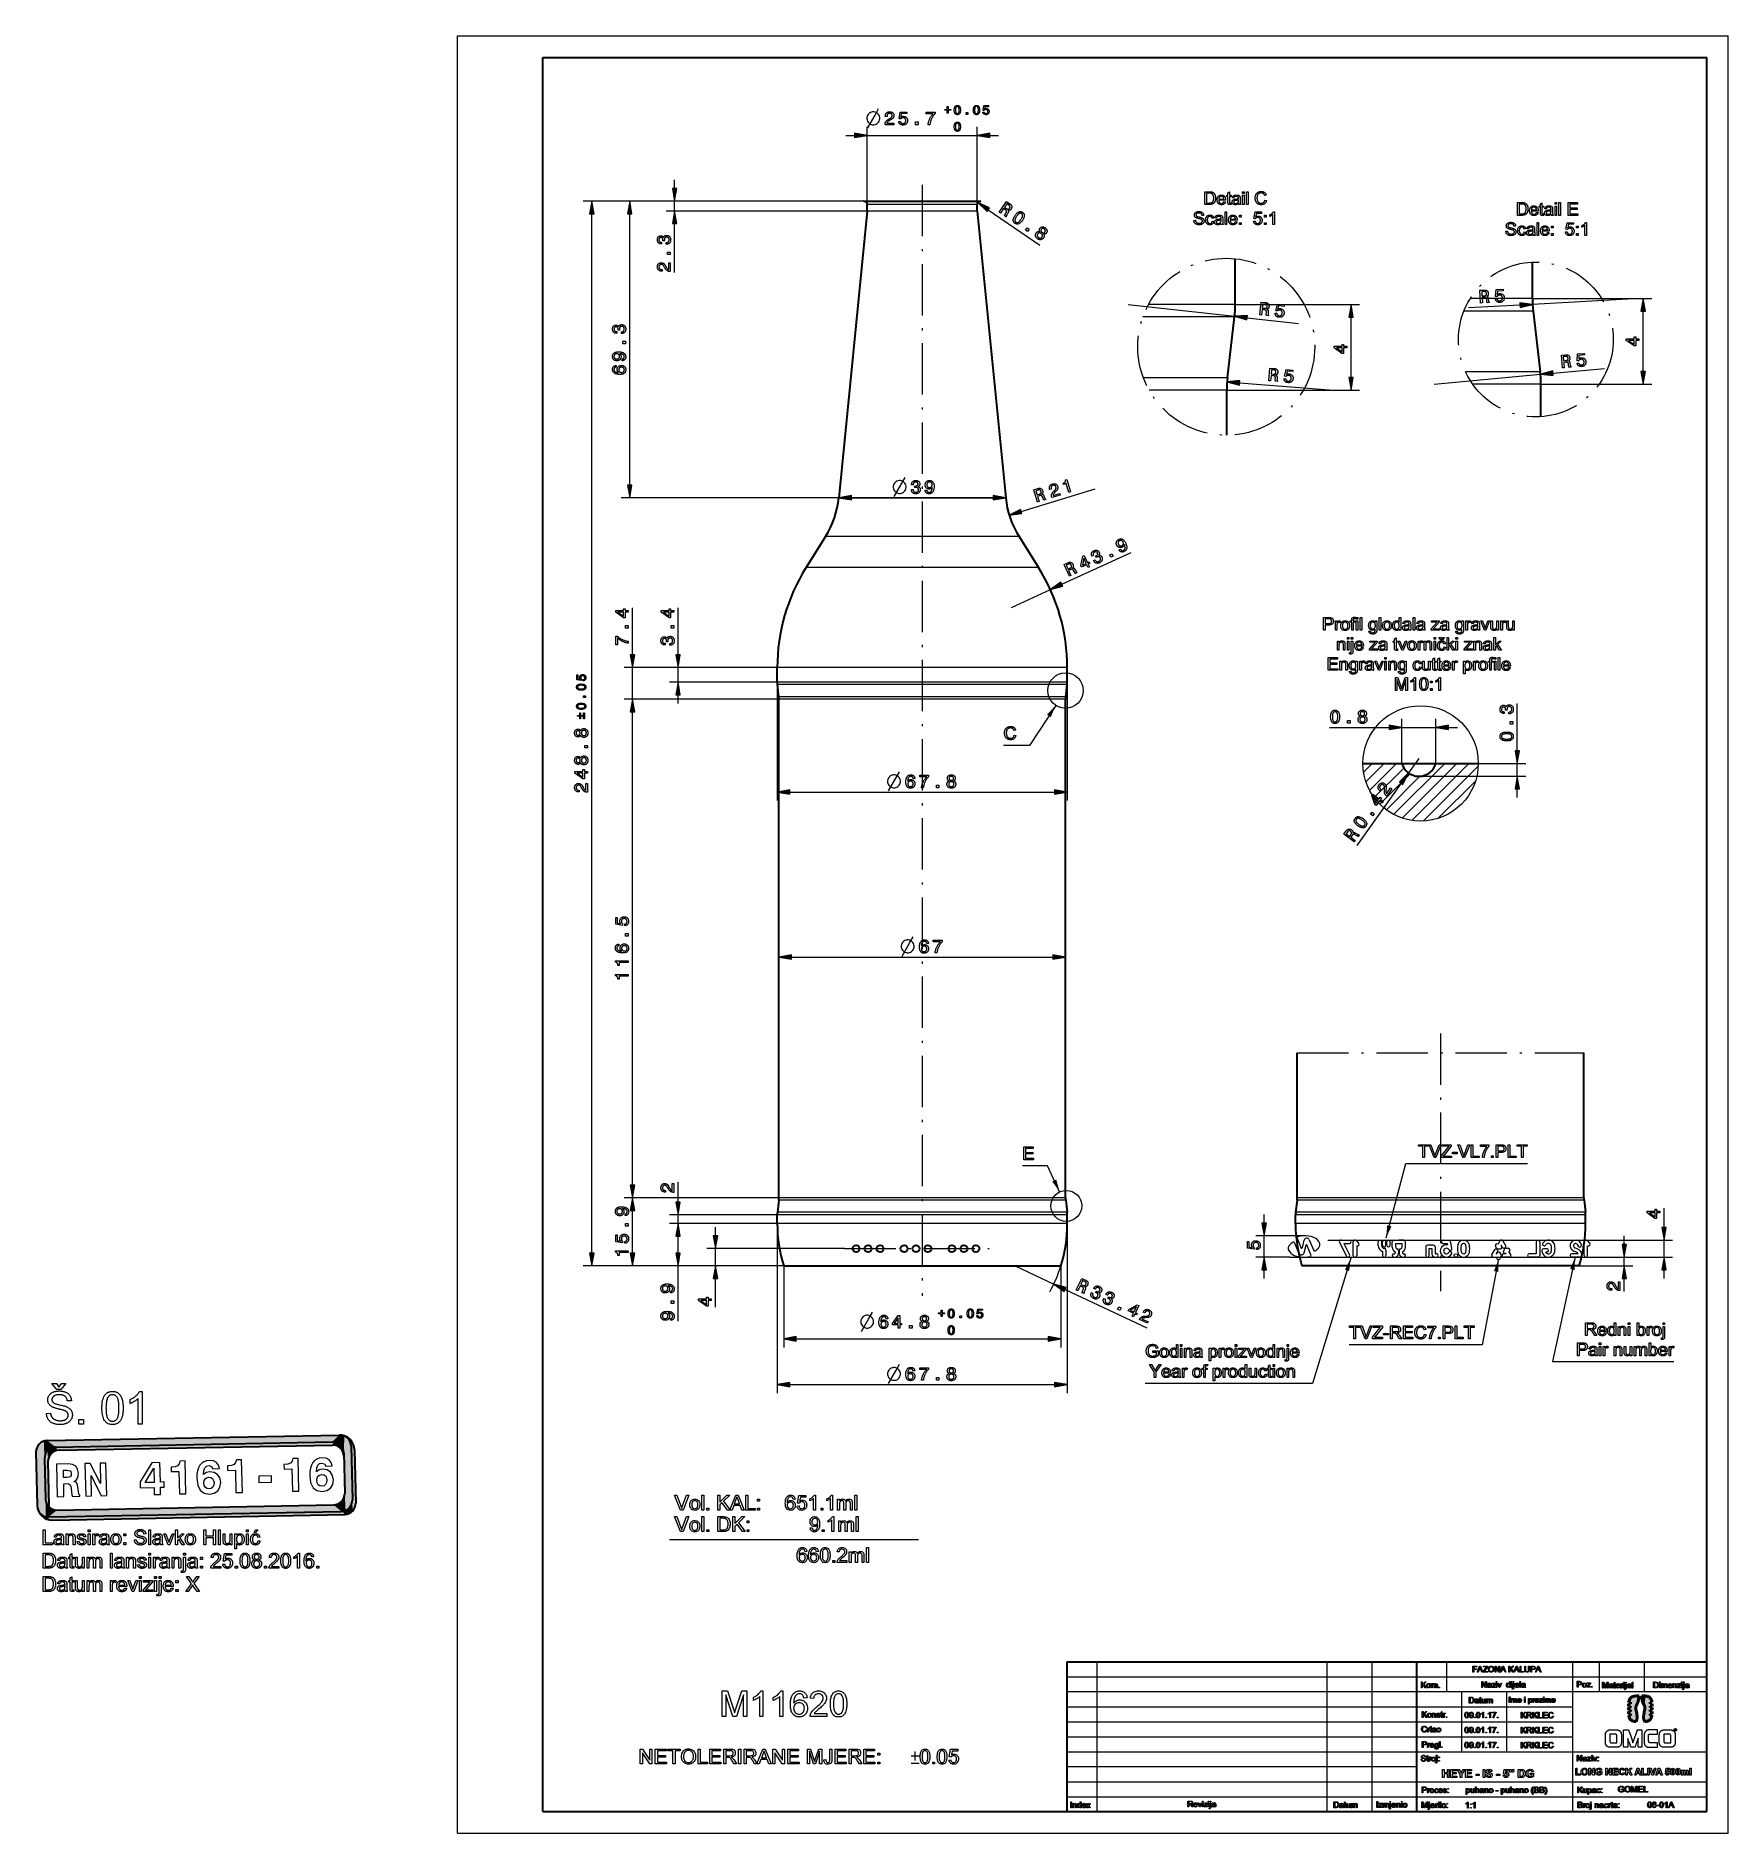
# Model space of a CAD drawing. Extents: x -99 to 297, y 0 to 420.
import ezdxf

# ---------------------------------------------------------------- set-up
doc = ezdxf.new("R2010")
doc.units = 0
doc.linetypes.add('DASHDOT', pattern=[18.5, 12, -3, 0.5, -3])

msp = doc.modelspace()

# ---------------------------------------------------------------- linework, layer by layer
at = {"color": 7, "lineweight": 13}
for p, q in [((0, 0), (0, 420)), ((0, 420), (297, 420)), ((297, 0), (297, 420)), ((95.81, 396.76), (121.51, 396.76)), ((95.01, 381.38), (29.42, 381.38)), ((31.42, 135.54), (31.42, 378.43)), ((95.01, 381.38), (38.27, 381.38)), ((40.27, 315.04), (40.27, 378.43)), ((95.01, 381.38), (48.76, 381.38)), ((95.81, 379.08), (48.76, 379.08)), ((119.93, 380.58), (95.81, 380.58)), ((119.93, 379.08), (95.81, 379.08)), ((156.81, 357.23), (181.66, 354.48)), ((181.81, 357.23), (161.53, 357.23)), ((181.81, 357.23), (210.87, 357.23)), ((251.27, 358.62), (279.15, 358.62)), ((276.27, 358.62), (251.31, 357.24)), ((181.64, 354.32), (160.91, 354.32)), ((228.27, 338.62), (253.16, 340.92)), ((179.81, 337.23), (210.87, 337.23)), ((182.83, 338.92), (204.81, 337.23)), ((253.27, 338.62), (279.15, 338.62)), ((89.16, 312.08), (38.27, 312.08)), ((125.77, 312.08), (89.16, 312.08)), ((92.11, 312.08), (125.2, 312.08)), ((128.51, 302.98), (86.04, 302.98)), ((132.5, 295.75), (81.49, 295.75)), ((74.76, 272.38), (38.94, 272.38)), ((74.76, 272.38), (49.58, 272.38)), ((74.76, 268.98), (49.58, 268.98)), ((138.41, 272.38), (74.76, 272.38)), ((74.76, 268.98), (74.76, 241.29)), ((138.41, 268.98), (74.76, 268.98)), ((142.56, 268.98), (142.56, 241.29)), ((75.16, 264.98), (38.94, 264.98)), ((75.16, 264.98), (38.94, 264.98)), ((138.38, 268.4), (74.79, 268.4)), ((138.09, 265.57), (75.12, 265.57)), ((138.06, 264.98), (75.16, 264.98)), ((40.94, 151.44), (40.94, 262.03)), ((77.71, 243.29), (139.6, 243.29)), ((78.11, 204.72), (139.2, 204.72)), ((75.16, 148.48), (38.94, 148.48)), ((75.16, 148.48), (38.94, 148.48)), ((138.09, 147.9), (75.12, 147.9)), ((138.06, 148.48), (75.16, 148.48)), ((259.23, 147.9), (196.27, 147.9)), ((259.2, 148.48), (196.3, 148.48)), ((74.76, 144.48), (49.58, 144.48)), ((138.41, 144.48), (74.76, 144.48)), ((138.38, 145.07), (74.79, 145.07)), ((259.55, 144.48), (195.9, 144.48)), ((259.52, 145.07), (195.93, 145.07)), ((74.76, 142.48), (49.58, 142.48)), ((74.76, 142.48), (49.58, 142.48)), ((74.76, 142.48), (74.76, 102.81)), ((138.41, 142.48), (74.76, 142.48)), ((142.56, 142.48), (142.56, 102.81)), ((259.55, 142.48), (195.9, 142.48)), ((194.59, 134.58), (266.19, 134.58)), ((203.45, 138.58), (266.12, 138.58)), ((76.26, 132.58), (29.42, 132.58)), ((76.26, 132.58), (38.94, 132.58)), ((76.26, 132.58), (49.58, 132.58)), ((142.07, 127.03), (161.12, 118.1)), ((79.21, 115.5), (138.1, 115.5)), ((77.71, 104.81), (139.6, 104.81)), ((149.42, 40), (149.42, 5)), ((203.21, 40), (203.21, 5)), ((213.71, 40), (213.71, 5)), ((260.61, 40), (260.61, 5)), ((142.42, 36.5), (292, 36.5)), ((292, 33), (142.42, 33)), ((142.42, 29.5), (260.61, 29.5)), ((142.42, 26), (260.61, 26)), ((142.42, 22.5), (260.61, 22.5)), ((142.42, 19), (292, 19)), ((224.21, 15.5), (142.42, 15.5)), ((142.42, 12), (292, 12)), ((142.42, 8.5), (292, 8.5)), ((0, 0), (297, 0))]:
    msp.add_line(p, q, dxfattribs=at)
at = {"color": 7, "lineweight": 30}
for p, q in [((20, 5), (20, 415)), ((20, 415), (292, 415)), ((292, 5), (292, 415)), ((95.81, 379.08), (89.16, 312.08)), ((95.01, 381.38), (122.31, 381.38)), ((121.51, 379.08), (128.16, 312.08)), ((75.16, 148.48), (75.16, 264.98)), ((142.16, 148.48), (142.16, 264.98)), ((211.64, 249.98), (238.61, 249.98)), ((196.3, 148.48), (196.3, 182.35)), ((263.3, 148.48), (263.3, 182.35)), ((76.26, 132.58), (141.06, 132.58)), ((262.2, 132.58), (197.4, 132.58)), ((-95.92, 91.72), (-27.62, 93)), ((-93.91, 90.22), (-29.24, 91.43)), ((-93.12, 89.46), (-29.22, 90.66)), ((-93.6, 75.47), (-28.93, 76.69)), ((-95.55, 73.9), (-27.14, 75.18)), ((-94.65, 73.14), (-26.35, 74.43)), ((142.42, 40), (292, 40)), ((142.42, 40), (142.42, 5)), ((224.21, 40), (224.21, 5)), ((20, 5), (292, 5))]:
    msp.add_line(p, q, dxfattribs=at)
at = {"color": 7, "lineweight": 13, "ltscale": 0.051139}
for p, q in [((90.81, 396.76), (92.85, 396.76)), ((124.46, 396.76), (126.51, 396.76)), ((50.76, 384.34), (50.76, 386.38)), ((51.58, 263.98), (51.58, 266.03)), ((40.94, 259.98), (40.94, 262.03)), ((188.59, 142.54), (188.59, 144.58)), ((51.58, 137.48), (51.58, 139.53)), ((188.59, 129.58), (188.59, 131.63))]:
    msp.add_line(p, q, dxfattribs=at)
at = {"color": 7, "lineweight": 13, "ltscale": 0.454398}
for p, q in [((95.81, 380.58), (95.81, 398.76)), ((121.51, 380.58), (121.51, 398.76))]:
    msp.add_line(p, q, dxfattribs=at)
at = {"color": 7, "linetype": 'DASHDOT', "lineweight": 13}
for p, q in [((108.66, 385.17), (108.66, 125.58)), ((229.8, 186.87), (229.8, 126.67)), ((196.3, 182.35), (263.3, 182.35)), ((90.45, 136.58), (124.3, 136.58))]:
    msp.add_line(p, q, dxfattribs=at)
at = {"color": 7, "lineweight": 13, "ltscale": 0.0575}
msp.add_line((50.76, 379.08), (50.76, 381.38), dxfattribs=at)
at = {"color": 7, "lineweight": 30, "ltscale": 0.0375}
for p, q in [((95.81, 379.08), (95.81, 380.58)), ((121.51, 379.08), (121.51, 380.58))]:
    msp.add_line(p, q, dxfattribs=at)
at = {"color": 7, "lineweight": 13, "ltscale": 0.039327}
for p, q in [((121.51, 380.58), (119.93, 380.58)), ((121.51, 379.08), (119.93, 379.08))]:
    msp.add_line(p, q, dxfattribs=at)
at = {"color": 7, "lineweight": 13, "ltscale": 0.366083}
msp.add_line((124.09, 379.37), (136.17, 371.1), dxfattribs=at)
at = {"color": 7, "lineweight": 13, "ltscale": 0.285706}
msp.add_line((50.76, 364.7), (50.76, 376.13), dxfattribs=at)
at = {"color": 7, "lineweight": 30, "ltscale": 0.267714}
msp.add_line((181.81, 357.23), (181.81, 367.94), dxfattribs=at)
at = {"color": 7, "lineweight": 30, "ltscale": 0.212769}
msp.add_line((251.27, 358.62), (251.27, 367.13), dxfattribs=at)
at = {"color": 7, "lineweight": 13, "ltscale": 0.301139}
msp.add_line((248.36, 357.08), (236.33, 356.42), dxfattribs=at)
at = {"color": 7, "lineweight": 13, "ltscale": 0.363616}
msp.add_line((251.27, 358.62), (236.73, 358.62), dxfattribs=at)
at = {"color": 7, "lineweight": 13, "ltscale": 0.017044}
msp.add_line((160.91, 354.32), (160.23, 354.32), dxfattribs=at)
at = {"color": 7, "lineweight": 30, "ltscale": 0.357072}
msp.add_line((179.98, 340.13), (181.64, 354.32), dxfattribs=at)
at = {"color": 7, "lineweight": 13, "ltscale": 0.30114}
for p, q in [((184.59, 354.15), (196.57, 352.83)), ((256.1, 341.2), (268.1, 342.31))]:
    msp.add_line(p, q, dxfattribs=at)
at = {"color": 7, "lineweight": 13, "ltscale": 0.352278}
msp.add_line((208.87, 340.18), (208.87, 354.27), dxfattribs=at)
at = {"color": 7, "lineweight": 13, "ltscale": 0.404464}
msp.add_line((251.44, 355.71), (235.26, 355.71), dxfattribs=at)
at = {"color": 7, "lineweight": 30, "ltscale": 0.357073}
msp.add_line((251.44, 355.71), (253.1, 341.52), dxfattribs=at)
at = {"color": 7, "lineweight": 13, "ltscale": 0.352277}
msp.add_line((277.15, 341.57), (277.15, 355.66), dxfattribs=at)
at = {"color": 7, "lineweight": 13, "ltscale": 0.436528}
msp.add_line((253.1, 341.52), (235.64, 341.52), dxfattribs=at)
at = {"color": 7, "lineweight": 13, "ltscale": 0.491319}
msp.add_line((179.98, 340.13), (160.33, 340.13), dxfattribs=at)
at = {"color": 7, "lineweight": 13, "ltscale": 0.453355}
msp.add_line((179.81, 337.23), (161.67, 337.23), dxfattribs=at)
at = {"color": 7, "lineweight": 30, "ltscale": 0.263734}
msp.add_line((179.81, 326.68), (179.81, 337.23), dxfattribs=at)
at = {"color": 7, "lineweight": 13, "ltscale": 0.398895}
msp.add_line((253.27, 338.62), (237.31, 338.62), dxfattribs=at)
at = {"color": 7, "lineweight": 30, "ltscale": 0.190073}
msp.add_line((253.27, 331.01), (253.27, 338.62), dxfattribs=at)
at = {"color": 7, "lineweight": 13, "ltscale": 0.059678}
msp.add_line((128.16, 312.08), (125.77, 312.08), dxfattribs=at)
at = {"color": 7, "lineweight": 13, "ltscale": 0.45114}
msp.add_line((131.8, 308.86), (149.05, 314.16), dxfattribs=at)
at = {"color": 7, "lineweight": 30, "ltscale": 0.213539}
for p, q in [((86.04, 302.98), (81.49, 295.75)), ((131.28, 302.98), (135.82, 295.75))]:
    msp.add_line(p, q, dxfattribs=at)
at = {"color": 7, "lineweight": 13, "ltscale": 0.069224}
msp.add_line((131.28, 302.98), (128.51, 302.98), dxfattribs=at)
at = {"color": 7, "lineweight": 13, "ltscale": 0.446069}
for p, q in [((141.28, 291.84), (157.51, 299.25)), ((220.6, 245.35), (210.25, 230.81))]:
    msp.add_line(p, q, dxfattribs=at)
at = {"color": 7, "lineweight": 13, "ltscale": 0.083138}
msp.add_line((135.82, 295.75), (132.5, 295.75), dxfattribs=at)
at = {"color": 7, "lineweight": 13, "ltscale": 0.25}
for p, q in [((129.49, 286.46), (138.59, 290.62)), ((130.34, 132.54), (139.39, 128.29))]:
    msp.add_line(p, q, dxfattribs=at)
at = {"color": 7, "lineweight": 13, "ltscale": 0.276097}
for p, q in [((40.94, 275.34), (40.94, 286.38)), ((51.58, 275.34), (51.58, 286.38))]:
    msp.add_line(p, q, dxfattribs=at)
at = {"color": 7, "lineweight": 13, "ltscale": 0.185}
msp.add_line((40.94, 264.98), (40.94, 272.38), dxfattribs=at)
at = {"color": 7, "lineweight": 13, "ltscale": 0.085}
msp.add_line((51.58, 268.98), (51.58, 272.38), dxfattribs=at)
at = {"color": 7, "lineweight": 30, "ltscale": 0.085}
for p, q in [((74.76, 268.98), (74.76, 272.38)), ((142.56, 268.98), (142.56, 272.38))]:
    msp.add_line(p, q, dxfattribs=at)
at = {"color": 7, "lineweight": 13, "ltscale": 0.103749}
for p, q in [((142.56, 272.38), (138.41, 272.38)), ((142.56, 268.98), (138.41, 268.98)), ((142.56, 144.48), (138.41, 144.48)), ((142.56, 142.48), (138.41, 142.48))]:
    msp.add_line(p, q, dxfattribs=at)
at = {"color": 7, "lineweight": 30, "ltscale": 0.071414}
for p, q in [((75.12, 265.57), (74.79, 268.4)), ((142.19, 265.57), (142.52, 268.4))]:
    msp.add_line(p, q, dxfattribs=at)
at = {"color": 7, "lineweight": 13, "ltscale": 0.102525}
for p, q in [((142.16, 264.98), (138.06, 264.98)), ((142.16, 148.48), (138.06, 148.48)), ((263.3, 148.48), (259.2, 148.48))]:
    msp.add_line(p, q, dxfattribs=at)
at = {"color": 7, "lineweight": 13, "ltscale": 0.102628}
for p, q in [((142.19, 265.57), (138.09, 265.57)), ((142.19, 147.9), (138.09, 147.9)), ((263.33, 147.9), (259.23, 147.9))]:
    msp.add_line(p, q, dxfattribs=at)
at = {"color": 7, "lineweight": 13, "ltscale": 0.103645}
for p, q in [((142.52, 268.4), (138.38, 268.4)), ((142.52, 145.07), (138.38, 145.07)), ((263.67, 145.07), (259.52, 145.07))]:
    msp.add_line(p, q, dxfattribs=at)
at = {"color": 5, "lineweight": 13, "ltscale": 0.260472}
for p, q in [((220.73, 249.98), (220.73, 260.4)), ((228.73, 249.98), (228.73, 260.4))]:
    msp.add_line(p, q, dxfattribs=at)
at = {"color": 5, "lineweight": 13, "ltscale": 0.276097}
msp.add_line((247.72, 252.94), (247.72, 263.98), dxfattribs=at)
at = {"color": 5, "lineweight": 13, "ltscale": 0.348215}
msp.add_line((203.85, 258.4), (217.77, 258.4), dxfattribs=at)
at = {"color": 5, "lineweight": 13, "ltscale": 0.2}
msp.add_line((220.73, 258.4), (228.73, 258.4), dxfattribs=at)
at = {"color": 5, "lineweight": 13, "ltscale": 0.051139}
for p, q in [((231.68, 258.4), (233.73, 258.4)), ((247.72, 241.98), (247.72, 244.03)), ((60.32, 139.54), (60.32, 141.58)), ((272.73, 137.54), (272.73, 139.58)), ((282.04, 129.58), (282.04, 131.63))]:
    msp.add_line(p, q, dxfattribs=at)
at = {"color": 7, "lineweight": 13, "ltscale": 0.069905}
msp.add_line((211.83, 248.01), (213.81, 249.98), dxfattribs=at)
at = {"color": 7, "lineweight": 13, "ltscale": 0.150263}
msp.add_line((212.39, 245.73), (216.64, 249.98), dxfattribs=at)
at = {"color": 7, "lineweight": 13, "ltscale": 0.220281}
msp.add_line((213.24, 243.75), (219.47, 249.98), dxfattribs=at)
at = {"color": 7, "lineweight": 13, "ltscale": 0.244337}
msp.add_line((214.31, 242), (221.23, 248.91), dxfattribs=at)
at = {"color": 7, "lineweight": 13, "ltscale": 0.420281}
msp.add_line((218.89, 238.1), (230.78, 249.98), dxfattribs=at)
at = {"color": 7, "lineweight": 13, "ltscale": 0.450263}
msp.add_line((220.88, 237.25), (233.61, 249.98), dxfattribs=at)
at = {"color": 7, "lineweight": 13, "ltscale": 0.104167}
msp.add_line((224.73, 251.15), (222.31, 247.76), dxfattribs=at)
at = {"color": 7, "lineweight": 13, "ltscale": 0.469905}
msp.add_line((223.15, 236.69), (236.44, 249.98), dxfattribs=at)
at = {"color": 7, "lineweight": 13, "ltscale": 0.448509}
msp.add_line((225.85, 236.57), (238.54, 249.25), dxfattribs=at)
at = {"color": 5, "lineweight": 13, "ltscale": 0.277723}
msp.add_line((238.61, 249.98), (249.72, 249.98), dxfattribs=at)
at = {"color": 5, "lineweight": 13, "ltscale": 0.075}
msp.add_line((247.72, 246.98), (247.72, 249.98), dxfattribs=at)
at = {"color": 7, "lineweight": 13, "ltscale": 0.250552}
msp.add_line((215.59, 240.45), (222.68, 247.53), dxfattribs=at)
at = {"color": 7, "lineweight": 13, "ltscale": 0.276849}
msp.add_line((217.14, 239.17), (224.97, 247), dxfattribs=at)
at = {"color": 5, "lineweight": 13}
for p, q in [((224.73, 246.98), (249.72, 246.98)), ((90.45, 136.58), (58.32, 136.58))]:
    msp.add_line(p, q, dxfattribs=at)
at = {"color": 7, "lineweight": 13, "ltscale": 0.300985}
msp.add_line((229.35, 237.24), (237.87, 245.75), dxfattribs=at)
at = {"color": 7, "lineweight": 13, "ltscale": 0.116125}
msp.add_line((51.58, 147.44), (51.58, 152.08), dxfattribs=at)
at = {"color": 7, "lineweight": 30, "ltscale": 0.071415}
for p, q in [((75.12, 147.9), (74.79, 145.07)), ((142.19, 147.9), (142.52, 145.07)), ((196.27, 147.9), (195.93, 145.07)), ((263.33, 147.9), (263.67, 145.07))]:
    msp.add_line(p, q, dxfattribs=at)
at = {"color": 7, "lineweight": 13, "ltscale": 0.249779}
msp.add_line((40.94, 135.54), (40.94, 145.53), dxfattribs=at)
at = {"color": 7, "lineweight": 13, "ltscale": 0.05}
msp.add_line((51.58, 142.48), (51.58, 144.48), dxfattribs=at)
at = {"color": 7, "lineweight": 30, "ltscale": 0.05}
for p, q in [((74.76, 142.48), (74.76, 144.48)), ((142.56, 142.48), (142.56, 144.48)), ((195.9, 142.48), (195.9, 144.48)), ((263.7, 142.48), (263.7, 144.48))]:
    msp.add_line(p, q, dxfattribs=at)
at = {"color": 7, "lineweight": 13, "ltscale": 0.103748}
for p, q in [((263.7, 144.48), (259.55, 144.48)), ((263.7, 142.48), (259.55, 142.48))]:
    msp.add_line(p, q, dxfattribs=at)
at = {"color": 5, "lineweight": 13, "ltscale": 0.112587}
msp.add_line((282.04, 141.54), (282.04, 146.04), dxfattribs=at)
at = {"color": 7, "lineweight": 13, "ltscale": 0.099779}
msp.add_line((51.58, 135.54), (51.58, 139.53), dxfattribs=at)
at = {"color": 7, "lineweight": 13, "ltscale": 0.287601}
msp.add_line((198.09, 139.58), (186.59, 139.58), dxfattribs=at)
at = {"color": 7, "lineweight": 13, "ltscale": 0.125}
msp.add_line((188.59, 134.58), (188.59, 139.58), dxfattribs=at)
at = {"color": 7, "lineweight": 13, "ltscale": 0.062229}
for p, q in [((196.29, 139.03), (197.23, 136.73)), ((199.5, 135.14), (198.56, 137.44))]:
    msp.add_line(p, q, dxfattribs=at)
at = {"color": 7, "lineweight": 13, "ltscale": 0.063986}
for p, q in [((199.08, 138.64), (200.07, 136.28)), ((196.71, 135.53), (195.71, 137.89))]:
    msp.add_line(p, q, dxfattribs=at)
at = {"color": 5, "lineweight": 13, "ltscale": 0.1}
for p, q in [((60.32, 132.58), (60.32, 136.58)), ((282.04, 134.58), (282.04, 138.58))]:
    msp.add_line(p, q, dxfattribs=at)
at = {"color": 7, "lineweight": 13, "ltscale": 0.200201}
msp.add_line((194.59, 134.58), (186.59, 134.58), dxfattribs=at)
at = {"color": 7, "lineweight": 13, "ltscale": 0.046473}
for p, q in [((197.88, 138.55), (197.43, 136.74)), ((197.9, 135.62), (198.35, 137.42))]:
    msp.add_line(p, q, dxfattribs=at)
at = {"color": 7, "lineweight": 13, "ltscale": 0.089871}
msp.add_line((206.17, 138), (207.81, 134.8), dxfattribs=at)
at = {"color": 7, "lineweight": 13, "ltscale": 0.049184}
msp.add_line((206.53, 138.58), (208.5, 138.58), dxfattribs=at)
at = {"color": 7, "lineweight": 13, "ltscale": 0.073518}
msp.add_line((207.18, 137.78), (208.52, 135.17), dxfattribs=at)
at = {"color": 7, "lineweight": 13, "ltscale": 0.032832}
msp.add_line((207.18, 137.78), (208.5, 137.78), dxfattribs=at)
at = {"color": 7, "lineweight": 13, "ltscale": 0.08}
for p, q in [((209.4, 134.98), (209.4, 138.18)), ((252.98, 138.18), (252.98, 134.98)), ((263.38, 134.98), (263.38, 138.18))]:
    msp.add_line(p, q, dxfattribs=at)
at = {"color": 7, "lineweight": 13, "ltscale": 0.020099}
for p, q in [((210.08, 138.47), (210.65, 137.9)), ((264.07, 138.47), (264.64, 137.9))]:
    msp.add_line(p, q, dxfattribs=at)
at = {"color": 7, "lineweight": 13, "ltscale": 0.056863}
for p, q in [((210.2, 137.26), (210.2, 134.98)), ((264.18, 134.98), (264.18, 137.26))]:
    msp.add_line(p, q, dxfattribs=at)
at = {"color": 7, "lineweight": 13, "ltscale": 0.021862}
for p, q in [((215.25, 137.31), (215.25, 138.18)), ((216.05, 137.31), (216.05, 138.18))]:
    msp.add_line(p, q, dxfattribs=at)
at = {"color": 7, "lineweight": 13, "ltscale": 0.019932}
for p, q in [((216.23, 137.39), (216.23, 138.19)), ((217.02, 137.39), (217.02, 138.19)), ((217.22, 137.39), (217.22, 138.19)), ((218.01, 137.39), (218.01, 138.19))]:
    msp.add_line(p, q, dxfattribs=at)
at = {"color": 7, "lineweight": 13, "ltscale": 0.023735}
msp.add_line((216.24, 135.93), (216.24, 134.98), dxfattribs=at)
at = {"color": 7, "lineweight": 13, "ltscale": 0.031869}
msp.add_line((217.04, 136.26), (217.04, 134.98), dxfattribs=at)
at = {"color": 7, "lineweight": 13, "ltscale": 0.03201}
for p, q in [((218.51, 136.9), (218.51, 138.18)), ((221.59, 136.9), (221.59, 138.18))]:
    msp.add_line(p, q, dxfattribs=at)
at = {"color": 7, "lineweight": 13, "ltscale": 0.028535}
for p in [(218.91, 138.58), (221.19, 138.58)]:
    msp.add_line(p, (220.05, 138.58), dxfattribs=at)
at = {"color": 7, "lineweight": 13, "ltscale": 0.005628}
for p, q in [((219.2, 135.83), (219.2, 135.6)), ((220.9, 135.83), (220.9, 135.6))]:
    msp.add_line(p, q, dxfattribs=at)
at = {"color": 7, "lineweight": 13, "ltscale": 0.022009}
for p, q in [((219.31, 136.9), (219.31, 137.78)), ((220.79, 136.9), (220.79, 137.78))]:
    msp.add_line(p, q, dxfattribs=at)
at = {"color": 7, "lineweight": 13, "ltscale": 0.03707}
msp.add_line((219.31, 137.78), (220.79, 137.78), dxfattribs=at)
at = {"color": 7, "lineweight": 13, "ltscale": 0.013121}
for p, q in [((220, 136.13), (220, 135.6)), ((220.1, 136.13), (220.1, 135.6))]:
    msp.add_line(p, q, dxfattribs=at)
at = {"color": 7, "lineweight": 13, "ltscale": 0.050007}
msp.add_line((226.32, 136.98), (226.32, 134.98), dxfattribs=at)
at = {"color": 7, "lineweight": 13, "ltscale": 0.035481}
msp.add_line((228.14, 137.38), (226.72, 137.38), dxfattribs=at)
at = {"color": 7, "lineweight": 13, "ltscale": 0.015485}
msp.add_line((227.12, 136.58), (227.74, 136.58), dxfattribs=at)
at = {"color": 7, "lineweight": 13, "ltscale": 0.04}
msp.add_line((227.12, 134.98), (227.12, 136.58), dxfattribs=at)
at = {"color": 7, "lineweight": 13, "ltscale": 0.026552}
msp.add_line((227.74, 136.58), (227.74, 135.52), dxfattribs=at)
at = {"color": 7, "lineweight": 13, "ltscale": 0.036552}
msp.add_line((228.54, 136.98), (228.54, 135.52), dxfattribs=at)
at = {"color": 7, "lineweight": 13, "ltscale": 0.035207}
msp.add_line((230.4, 138.58), (231.8, 138.58), dxfattribs=at)
at = {"color": 7, "lineweight": 13, "ltscale": 0.025322}
msp.add_line((230.4, 137.78), (231.41, 137.78), dxfattribs=at)
at = {"color": 7, "lineweight": 13, "ltscale": 0.008574}
msp.add_line((231.48, 137.45), (231.41, 137.78), dxfattribs=at)
at = {"color": 7, "lineweight": 13, "ltscale": 0.042492}
msp.add_line((232.45, 136.66), (232.12, 138.33), dxfattribs=at)
at = {"color": 7, "lineweight": 13, "ltscale": 0.032004}
for p, q in [((241.81, 135.18), (242.45, 136.29)), ((244.35, 138.38), (244.99, 137.28)), ((245.85, 134.58), (244.57, 134.58))]:
    msp.add_line(p, q, dxfattribs=at)
at = {"color": 7, "lineweight": 13, "ltscale": 0.020837}
for p, q in [((242.15, 134.58), (242.99, 134.58)), ((243.65, 138.38), (243.24, 137.66)), ((246.19, 135.18), (245.78, 135.91))]:
    msp.add_line(p, q, dxfattribs=at)
at = {"color": 7, "lineweight": 13, "ltscale": 0.012577}
for p, q in [((242.91, 136.7), (242.66, 137.14)), ((243.26, 136.5), (243.76, 136.5)), ((243.98, 135.18), (243.73, 135.62)), ((244.76, 136.47), (244.51, 136.03)), ((245.11, 136.67), (245.61, 136.67))]:
    msp.add_line(p, q, dxfattribs=at)
at = {"color": 7, "lineweight": 13, "ltscale": 0.014683}
for p, q in [((242.85, 135.38), (243.14, 135.89)), ((244.29, 136.88), (244, 137.38)), ((245.16, 135.38), (244.57, 135.38))]:
    msp.add_line(p, q, dxfattribs=at)
at = {"color": 7, "lineweight": 13, "ltscale": 0.003517}
for p, q in [((242.85, 135.38), (242.99, 135.38)), ((244, 137.38), (243.93, 137.26)), ((245.16, 135.38), (245.09, 135.51))]:
    msp.add_line(p, q, dxfattribs=at)
at = {"color": 7, "lineweight": 13, "ltscale": 0.014383}
msp.add_line((243.98, 134.79), (243.73, 134.27), dxfattribs=at)
at = {"color": 7, "lineweight": 13, "ltscale": 0.041162}
msp.add_line((252.18, 135.38), (250.54, 135.38), dxfattribs=at)
at = {"color": 7, "lineweight": 13, "ltscale": 0.051162}
msp.add_line((252.58, 134.58), (250.54, 134.58), dxfattribs=at)
at = {"color": 7, "lineweight": 13, "ltscale": 0.07}
msp.add_line((252.18, 138.18), (252.18, 135.38), dxfattribs=at)
at = {"color": 7, "lineweight": 13, "ltscale": 0.018524}
msp.add_line((254.63, 136.56), (253.89, 136.56), dxfattribs=at)
at = {"color": 7, "lineweight": 13, "ltscale": 0.006456}
msp.add_line((254.63, 135.76), (254.37, 135.76), dxfattribs=at)
at = {"color": 7, "lineweight": 13, "ltscale": 0.037096}
msp.add_line((261.96, 135.38), (260.48, 135.38), dxfattribs=at)
at = {"color": 7, "lineweight": 13, "ltscale": 0.050173}
msp.add_line((262.48, 134.58), (260.48, 134.58), dxfattribs=at)
at = {"color": 7, "lineweight": 13, "ltscale": 0.013964}
msp.add_line((261.45, 135.83), (260.93, 136.03), dxfattribs=at)
at = {"color": 7, "lineweight": 13, "ltscale": 0.013963}
msp.add_line((261.74, 136.57), (261.21, 136.77), dxfattribs=at)
at = {"color": 5, "lineweight": 13, "ltscale": 0.448108}
msp.add_line((266.12, 138.58), (284.04, 138.58), dxfattribs=at)
at = {"color": 5, "lineweight": 13, "ltscale": 0.213532}
msp.add_line((266.19, 134.58), (274.73, 134.58), dxfattribs=at)
at = {"color": 5, "lineweight": 13, "ltscale": 0.446346}
msp.add_line((266.19, 134.58), (284.04, 134.58), dxfattribs=at)
at = {"color": 5, "lineweight": 13, "ltscale": 0.05}
msp.add_line((272.73, 132.58), (272.73, 134.58), dxfattribs=at)
at = {"color": 7, "lineweight": 13, "ltscale": 0.324704}
msp.add_line((51.58, 119.6), (51.58, 132.58), dxfattribs=at)
at = {"color": 5, "lineweight": 13, "ltscale": 0.448438}
msp.add_line((76.26, 132.58), (58.32, 132.58), dxfattribs=at)
at = {"color": 7, "lineweight": 13, "ltscale": 0.477174}
for p, q in [((76.26, 132.58), (76.26, 113.5)), ((141.06, 132.58), (141.06, 113.5))]:
    msp.add_line(p, q, dxfattribs=at)
at = {"color": 5, "lineweight": 13, "ltscale": 0.313155}
msp.add_line((262.2, 132.58), (274.73, 132.58), dxfattribs=at)
at = {"color": 5, "lineweight": 13, "ltscale": 0.168335}
msp.add_line((60.32, 122.9), (60.32, 129.63), dxfattribs=at)
at = {"color": 5, "lineweight": 13, "ltscale": 0.077509}
msp.add_line((272.73, 126.53), (272.73, 129.63), dxfattribs=at)
at = {"color": 7, "lineweight": 30, "ltscale": 0.310971}
for p, q in [((-98.51, 89.02), (-98.24, 76.58)), ((-24.04, 89.56), (-23.76, 77.12))]:
    msp.add_line(p, q, dxfattribs=at)
at = {"color": 7, "lineweight": 30, "ltscale": 0.236645}
for p, q in [((-26.55, 88.85), (-26.34, 79.39)), ((-96.5, 87.52), (-96.29, 78.05))]:
    msp.add_line(p, q, dxfattribs=at)
at = {"color": 7, "lineweight": 30, "ltscale": 0.313645}
msp.add_line((-24.83, 90.42), (-24.55, 77.88), dxfattribs=at)
at = {"color": 7, "lineweight": 30, "ltscale": 0.255761}
msp.add_line((-95.71, 86.76), (-95.49, 76.53), dxfattribs=at)
at = {"color": 7, "lineweight": 18}
msp.add_line((49.57, 68.64), (107.81, 68.64), dxfattribs=at)
at = {"color": 7, "lineweight": 13, "ltscale": 0.175}
for p, q in [((231.21, 40), (231.21, 33)), ((266.91, 40), (266.91, 33)), ((277.41, 40), (277.41, 33))]:
    msp.add_line(p, q, dxfattribs=at)
at = {"color": 7, "lineweight": 13, "ltscale": 0.35}
for p, q in [((234.71, 33), (234.71, 19)), ((245.21, 33), (245.21, 19))]:
    msp.add_line(p, q, dxfattribs=at)
at = {"color": 7, "lineweight": 13}
for points in [[(114.51, 403.5), (114.72, 403.5), (114.72, 402.84), (115.32, 402.84), (115.32, 402.63), (114.72, 402.63), (114.72, 401.98), (114.51, 401.98), (114.51, 402.63), (113.91, 402.63), (113.91, 402.84), (114.51, 402.84)], [(116.13, 402.68), (116.13, 402.79), (116.13, 402.89), (116.14, 402.98), (116.16, 403.07), (116.17, 403.15), (116.19, 403.23), (116.22, 403.31), (116.24, 403.37), (116.28, 403.44), (116.31, 403.5), (116.35, 403.55), (116.39, 403.6), (116.44, 403.64), (116.49, 403.67), (116.54, 403.7), (116.6, 403.73), (116.66, 403.75), (116.72, 403.76), (116.78, 403.77), (116.85, 403.77), (116.92, 403.77), (116.99, 403.76), (117.05, 403.75), (117.11, 403.73), (117.17, 403.7), (117.22, 403.67), (117.27, 403.64), (117.32, 403.6), (117.36, 403.55), (117.4, 403.5), (117.43, 403.44), (117.46, 403.38), (117.49, 403.31), (117.51, 403.24), (117.53, 403.16), (117.55, 403.07), (117.56, 402.98), (117.57, 402.89), (117.58, 402.79), (117.58, 402.68), (117.58, 402.58), (117.57, 402.48), (117.56, 402.39), (117.55, 402.3), (117.53, 402.21), (117.51, 402.14), (117.49, 402.06), (117.46, 401.99), (117.43, 401.93), (117.4, 401.87), (117.36, 401.82), (117.32, 401.78), (117.27, 401.73), (117.22, 401.7), (117.17, 401.67), (117.11, 401.64), (117.05, 401.62), (116.99, 401.61), (116.92, 401.6), (116.85, 401.6), (116.78, 401.6), (116.72, 401.61), (116.66, 401.62), (116.6, 401.64), (116.54, 401.67), (116.49, 401.7), (116.44, 401.74), (116.39, 401.78), (116.35, 401.82), (116.31, 401.88), (116.28, 401.93), (116.24, 402), (116.22, 402.06), (116.19, 402.14), (116.17, 402.22), (116.16, 402.3), (116.14, 402.39), (116.13, 402.48), (116.13, 402.58)], [(116.41, 402.68), (116.42, 402.6), (116.42, 402.52), (116.42, 402.45), (116.43, 402.37), (116.44, 402.31), (116.45, 402.25), (116.47, 402.19), (116.48, 402.14), (116.5, 402.09), (116.52, 402.05), (116.54, 402.01), (116.57, 401.98), (116.6, 401.95), (116.63, 401.92), (116.66, 401.9), (116.69, 401.88), (116.73, 401.87), (116.77, 401.86), (116.81, 401.85), (116.85, 401.85), (116.9, 401.85), (116.94, 401.86), (116.98, 401.87), (117.02, 401.88), (117.05, 401.9), (117.08, 401.92), (117.11, 401.95), (117.14, 401.98), (117.16, 402.01), (117.18, 402.05), (117.2, 402.09), (117.22, 402.14), (117.24, 402.19), (117.25, 402.24), (117.26, 402.31), (117.27, 402.37), (117.28, 402.44), (117.28, 402.52), (117.29, 402.6), (117.29, 402.68), (117.29, 402.77), (117.28, 402.85), (117.28, 402.93), (117.27, 403), (117.26, 403.06), (117.25, 403.13), (117.24, 403.18), (117.22, 403.23), (117.2, 403.28), (117.18, 403.32), (117.16, 403.36), (117.14, 403.4), (117.11, 403.43), (117.08, 403.45), (117.05, 403.47), (117.02, 403.49), (116.98, 403.51), (116.94, 403.51), (116.9, 403.52), (116.85, 403.52), (116.81, 403.52), (116.77, 403.51), (116.73, 403.5), (116.69, 403.49), (116.66, 403.47), (116.63, 403.45), (116.6, 403.42), (116.57, 403.39), (116.54, 403.36), (116.52, 403.32), (116.5, 403.28), (116.48, 403.23), (116.47, 403.18), (116.45, 403.12), (116.44, 403.06), (116.43, 403), (116.42, 402.92), (116.42, 402.85), (116.42, 402.77)], [(120.6, 402.68), (120.61, 402.79), (120.61, 402.89), (120.62, 402.98), (120.63, 403.07), (120.65, 403.15), (120.67, 403.23), (120.69, 403.31), (120.72, 403.37), (120.75, 403.44), (120.79, 403.5), (120.83, 403.55), (120.87, 403.6), (120.92, 403.64), (120.97, 403.67), (121.02, 403.7), (121.07, 403.73), (121.13, 403.75), (121.2, 403.76), (121.26, 403.77), (121.33, 403.77), (121.4, 403.77), (121.47, 403.76), (121.53, 403.75), (121.59, 403.73), (121.65, 403.7), (121.7, 403.67), (121.75, 403.64), (121.79, 403.6), (121.83, 403.55), (121.87, 403.5), (121.91, 403.44), (121.94, 403.38), (121.97, 403.31), (121.99, 403.24), (122.01, 403.16), (122.03, 403.07), (122.04, 402.98), (122.05, 402.89), (122.05, 402.79), (122.06, 402.68), (122.05, 402.58), (122.05, 402.48), (122.04, 402.39), (122.03, 402.3), (122.01, 402.21), (121.99, 402.14), (121.97, 402.06), (121.94, 401.99), (121.91, 401.93), (121.87, 401.87), (121.83, 401.82), (121.79, 401.78), (121.75, 401.73), (121.7, 401.7), (121.65, 401.67), (121.59, 401.64), (121.53, 401.62), (121.47, 401.61), (121.4, 401.6), (121.33, 401.6), (121.26, 401.6), (121.2, 401.61), (121.13, 401.62), (121.07, 401.64), (121.02, 401.67), (120.97, 401.7), (120.92, 401.74), (120.87, 401.78), (120.83, 401.82), (120.79, 401.88), (120.75, 401.93), (120.72, 402), (120.69, 402.06), (120.67, 402.14), (120.65, 402.22), (120.63, 402.3), (120.62, 402.39), (120.61, 402.48), (120.61, 402.58)], [(120.89, 402.68), (120.89, 402.6), (120.9, 402.52), (120.9, 402.45), (120.91, 402.37), (120.92, 402.31), (120.93, 402.25), (120.94, 402.19), (120.96, 402.14), (120.98, 402.09), (121, 402.05), (121.02, 402.01), (121.05, 401.98), (121.07, 401.95), (121.1, 401.92), (121.13, 401.9), (121.17, 401.88), (121.21, 401.87), (121.25, 401.86), (121.29, 401.85), (121.33, 401.85), (121.37, 401.85), (121.42, 401.86), (121.46, 401.87), (121.49, 401.88), (121.53, 401.9), (121.56, 401.92), (121.59, 401.95), (121.62, 401.98), (121.64, 402.01), (121.66, 402.05), (121.68, 402.09), (121.7, 402.14), (121.72, 402.19), (121.73, 402.24), (121.74, 402.31), (121.75, 402.37), (121.76, 402.44), (121.76, 402.52), (121.77, 402.6), (121.77, 402.68), (121.77, 402.77), (121.76, 402.85), (121.76, 402.93), (121.75, 403), (121.74, 403.06), (121.73, 403.13), (121.72, 403.18), (121.7, 403.23), (121.68, 403.28), (121.66, 403.32), (121.64, 403.36), (121.62, 403.4), (121.59, 403.43), (121.56, 403.45), (121.53, 403.47), (121.49, 403.49), (121.46, 403.51), (121.42, 403.51), (121.37, 403.52), (121.33, 403.52), (121.29, 403.52), (121.25, 403.51), (121.21, 403.5), (121.17, 403.49), (121.13, 403.47), (121.1, 403.45), (121.07, 403.42), (121.05, 403.39), (121.02, 403.36), (121, 403.32), (120.98, 403.28), (120.96, 403.23), (120.94, 403.18), (120.93, 403.12), (120.92, 403.06), (120.91, 403), (120.9, 402.92), (120.9, 402.85), (120.89, 402.77)], [(122.82, 402.21), (123.1, 402.21), (123.11, 402.18), (123.12, 402.15), (123.12, 402.12), (123.14, 402.09), (123.15, 402.06), (123.16, 402.04), (123.18, 402.01), (123.2, 401.99), (123.22, 401.97), (123.24, 401.95), (123.26, 401.93), (123.29, 401.92), (123.31, 401.9), (123.34, 401.89), (123.36, 401.88), (123.39, 401.87), (123.42, 401.87), (123.46, 401.86), (123.49, 401.86), (123.52, 401.86), (123.56, 401.86), (123.6, 401.86), (123.64, 401.87), (123.68, 401.88), (123.71, 401.89), (123.75, 401.91), (123.78, 401.92), (123.81, 401.94), (123.84, 401.96), (123.86, 401.99), (123.89, 402.01), (123.91, 402.04), (123.93, 402.07), (123.94, 402.1), (123.96, 402.14), (123.97, 402.17), (123.98, 402.21), (123.98, 402.25), (123.99, 402.29), (123.99, 402.33), (123.99, 402.37), (123.98, 402.41), (123.98, 402.45), (123.97, 402.48), (123.96, 402.52), (123.94, 402.55), (123.93, 402.58), (123.91, 402.61), (123.89, 402.64), (123.86, 402.67), (123.84, 402.69), (123.81, 402.71), (123.78, 402.73), (123.75, 402.75), (123.71, 402.76), (123.68, 402.77), (123.64, 402.78), (123.6, 402.79), (123.56, 402.79), (123.52, 402.79), (123.5, 402.79), (123.47, 402.79), (123.45, 402.79), (123.43, 402.79), (123.41, 402.78), (123.38, 402.78), (123.36, 402.77), (123.34, 402.76), (123.32, 402.75), (123.3, 402.75), (123.28, 402.73), (123.26, 402.72), (123.24, 402.71), (123.22, 402.7), (123.2, 402.68), (123.19, 402.67), (123.17, 402.65), (123.15, 402.64), (123.14, 402.62), (123.12, 402.6), (122.88, 402.6), (123.05, 403.71), (124.17, 403.71), (124.17, 403.47), (123.25, 403.47), (123.17, 402.9), (123.18, 402.91), (123.2, 402.93), (123.21, 402.94), (123.23, 402.95), (123.25, 402.96), (123.27, 402.97), (123.28, 402.98), (123.3, 402.99), (123.32, 402.99), (123.34, 403), (123.36, 403.01), (123.38, 403.01), (123.41, 403.02), (123.43, 403.02), (123.45, 403.03), (123.47, 403.03), (123.5, 403.03), (123.52, 403.03), (123.54, 403.04), (123.57, 403.04), (123.63, 403.03), (123.69, 403.03), (123.75, 403.02), (123.8, 403.01), (123.86, 402.99), (123.91, 402.97), (123.96, 402.94), (124, 402.91), (124.05, 402.88), (124.09, 402.84), (124.12, 402.8), (124.16, 402.76), (124.19, 402.72), (124.21, 402.67), (124.23, 402.62), (124.25, 402.57), (124.27, 402.52), (124.28, 402.46), (124.28, 402.4), (124.28, 402.34), (124.28, 402.28), (124.28, 402.21), (124.26, 402.15), (124.25, 402.1), (124.23, 402.04), (124.21, 401.99), (124.18, 401.94), (124.15, 401.89), (124.11, 401.85), (124.07, 401.81), (124.03, 401.77), (123.99, 401.73), (123.94, 401.7), (123.89, 401.67), (123.83, 401.65), (123.78, 401.63), (123.72, 401.62), (123.66, 401.61), (123.6, 401.6), (123.53, 401.6), (123.47, 401.6), (123.42, 401.61), (123.36, 401.62), (123.31, 401.63), (123.26, 401.64), (123.21, 401.66), (123.17, 401.68), (123.12, 401.71), (123.08, 401.74), (123.04, 401.77), (123, 401.8), (122.97, 401.84), (122.94, 401.88), (122.91, 401.92), (122.89, 401.96), (122.87, 402.01), (122.85, 402.05), (122.84, 402.1), (122.83, 402.15)], [(97.36, 402.26), (97.06, 402.26), (96.81, 402.21), (96.56, 402.11), (96.31, 401.96), (96.01, 401.66), (95.86, 401.41), (95.76, 401.16), (95.71, 400.91), (95.71, 400.61), (95.76, 400.36), (95.86, 400.11), (96.01, 399.86), (96.31, 399.56), (96.56, 399.41), (96.81, 399.31), (97.06, 399.26), (97.36, 399.26), (97.61, 399.31), (97.86, 399.41), (98.11, 399.56), (98.41, 399.86), (98.56, 400.11), (98.66, 400.36), (98.71, 400.61), (98.71, 400.91), (98.66, 401.16), (98.56, 401.41), (98.41, 401.66), (98.11, 401.96), (97.86, 402.11), (97.61, 402.21)], [(99.95, 399.26), (99.95, 399.27), (99.96, 399.36), (99.96, 399.45), (99.97, 399.53), (99.99, 399.61), (100.01, 399.68), (100.03, 399.75), (100.06, 399.82), (100.09, 399.89), (100.12, 399.96), (100.16, 400.02), (100.21, 400.08), (100.26, 400.14), (100.31, 400.19), (100.38, 400.25), (100.45, 400.31), (100.53, 400.37), (100.61, 400.43), (100.7, 400.49), (100.8, 400.55), (100.91, 400.61), (101.16, 400.75), (101.21, 400.77), (101.25, 400.8), (101.29, 400.82), (101.33, 400.85), (101.36, 400.88), (101.39, 400.91), (101.42, 400.94), (101.45, 400.97), (101.48, 401), (101.5, 401.03), (101.52, 401.06), (101.54, 401.09), (101.55, 401.12), (101.57, 401.16), (101.58, 401.19), (101.59, 401.23), (101.59, 401.27), (101.6, 401.31), (101.6, 401.35), (101.6, 401.39), (101.6, 401.44), (101.6, 401.48), (101.59, 401.52), (101.58, 401.57), (101.56, 401.61), (101.54, 401.64), (101.52, 401.68), (101.5, 401.71), (101.47, 401.74), (101.44, 401.77), (101.41, 401.8), (101.37, 401.83), (101.33, 401.85), (101.29, 401.87), (101.25, 401.88), (101.2, 401.9), (101.16, 401.91), (101.11, 401.92), (101.06, 401.92), (101, 401.92), (100.95, 401.92), (100.9, 401.91), (100.85, 401.9), (100.8, 401.89), (100.76, 401.87), (100.72, 401.85), (100.68, 401.83), (100.64, 401.8), (100.61, 401.77), (100.57, 401.74), (100.54, 401.7), (100.52, 401.66), (100.49, 401.61), (100.47, 401.56), (100.46, 401.52), (100.44, 401.46), (100.43, 401.41), (100.42, 401.35), (100.42, 401.29), (100.42, 401.23), (100.42, 401.19), (100.02, 401.19), (100.02, 401.25), (100.03, 401.34), (100.03, 401.43), (100.05, 401.52), (100.07, 401.6), (100.09, 401.68), (100.12, 401.75), (100.16, 401.82), (100.2, 401.88), (100.24, 401.94), (100.29, 402), (100.35, 402.05), (100.41, 402.1), (100.47, 402.14), (100.54, 402.18), (100.61, 402.21), (100.69, 402.24), (100.77, 402.25), (100.85, 402.27), (100.93, 402.28), (101.03, 402.28), (101.11, 402.28), (101.2, 402.27), (101.28, 402.26), (101.35, 402.24), (101.43, 402.22), (101.5, 402.19), (101.56, 402.16), (101.63, 402.12), (101.68, 402.08), (101.74, 402.03), (101.79, 401.98), (101.84, 401.93), (101.88, 401.87), (101.92, 401.81), (101.95, 401.75), (101.97, 401.68), (101.99, 401.61), (102, 401.54), (102.01, 401.46), (102.01, 401.39), (102.01, 401.32), (102.01, 401.26), (102, 401.21), (101.99, 401.15), (101.97, 401.09), (101.96, 401.04), (101.94, 400.99), (101.91, 400.94), (101.88, 400.89), (101.85, 400.84), (101.82, 400.8), (101.78, 400.75), (101.74, 400.71), (101.7, 400.67), (101.65, 400.63), (101.6, 400.59), (101.55, 400.55), (101.49, 400.51), (101.43, 400.47), (101.36, 400.44), (101.11, 400.31), (101.04, 400.27), (100.98, 400.24), (100.91, 400.2), (100.86, 400.17), (100.8, 400.13), (100.75, 400.1), (100.71, 400.07), (100.67, 400.03), (100.63, 400), (100.59, 399.97), (100.56, 399.94), (100.54, 399.91), (100.51, 399.88), (100.49, 399.84), (100.46, 399.81), (100.44, 399.78), (100.43, 399.74), (100.41, 399.71), (100.4, 399.67), (100.39, 399.63), (102.01, 399.63), (102.01, 399.26)], [(103.14, 400.04), (103.54, 400.04), (103.54, 400), (103.56, 399.95), (103.57, 399.91), (103.58, 399.87), (103.6, 399.83), (103.62, 399.8), (103.65, 399.77), (103.67, 399.73), (103.7, 399.7), (103.73, 399.68), (103.76, 399.65), (103.8, 399.63), (103.83, 399.61), (103.87, 399.59), (103.91, 399.58), (103.95, 399.57), (104, 399.56), (104.04, 399.55), (104.09, 399.55), (104.14, 399.55), (104.2, 399.55), (104.25, 399.55), (104.31, 399.56), (104.36, 399.57), (104.41, 399.59), (104.46, 399.61), (104.5, 399.64), (104.54, 399.66), (104.58, 399.69), (104.62, 399.73), (104.66, 399.77), (104.69, 399.81), (104.72, 399.85), (104.74, 399.89), (104.76, 399.94), (104.78, 399.99), (104.79, 400.04), (104.8, 400.1), (104.8, 400.15), (104.81, 400.21), (104.8, 400.27), (104.8, 400.33), (104.79, 400.38), (104.78, 400.44), (104.76, 400.49), (104.74, 400.53), (104.72, 400.58), (104.69, 400.62), (104.66, 400.66), (104.62, 400.7), (104.59, 400.73), (104.55, 400.76), (104.5, 400.79), (104.46, 400.81), (104.41, 400.83), (104.36, 400.85), (104.31, 400.86), (104.25, 400.87), (104.2, 400.88), (104.14, 400.88), (104.1, 400.88), (104.07, 400.88), (104.03, 400.87), (104, 400.87), (103.97, 400.86), (103.94, 400.85), (103.91, 400.85), (103.88, 400.84), (103.85, 400.82), (103.82, 400.81), (103.79, 400.8), (103.76, 400.78), (103.73, 400.76), (103.71, 400.74), (103.68, 400.72), (103.66, 400.7), (103.63, 400.68), (103.61, 400.66), (103.59, 400.63), (103.57, 400.6), (103.22, 400.6), (103.46, 402.19), (105.06, 402.19), (105.06, 401.84), (103.75, 401.84), (103.63, 401.03), (103.65, 401.05), (103.67, 401.07), (103.69, 401.08), (103.72, 401.1), (103.74, 401.11), (103.77, 401.13), (103.8, 401.14), (103.82, 401.15), (103.85, 401.17), (103.88, 401.18), (103.91, 401.19), (103.94, 401.19), (103.97, 401.2), (104, 401.21), (104.03, 401.21), (104.07, 401.22), (104.1, 401.22), (104.13, 401.22), (104.17, 401.22), (104.2, 401.23), (104.29, 401.22), (104.38, 401.21), (104.46, 401.2), (104.54, 401.18), (104.62, 401.16), (104.69, 401.13), (104.76, 401.09), (104.82, 401.05), (104.89, 401), (104.94, 400.95), (105, 400.89), (105.04, 400.83), (105.09, 400.77), (105.12, 400.7), (105.15, 400.63), (105.18, 400.56), (105.2, 400.48), (105.21, 400.4), (105.22, 400.32), (105.22, 400.23), (105.22, 400.14), (105.21, 400.05), (105.2, 399.97), (105.18, 399.88), (105.15, 399.8), (105.12, 399.73), (105.08, 399.66), (105.03, 399.59), (104.98, 399.53), (104.93, 399.47), (104.87, 399.41), (104.8, 399.36), (104.73, 399.32), (104.66, 399.28), (104.58, 399.25), (104.5, 399.22), (104.42, 399.2), (104.33, 399.19), (104.24, 399.18), (104.15, 399.17), (104.07, 399.18), (103.99, 399.18), (103.91, 399.2), (103.83, 399.21), (103.76, 399.23), (103.69, 399.26), (103.63, 399.29), (103.56, 399.33), (103.5, 399.37), (103.45, 399.41), (103.39, 399.46), (103.34, 399.52), (103.3, 399.57), (103.26, 399.63), (103.23, 399.69), (103.2, 399.75), (103.18, 399.82), (103.16, 399.89), (103.14, 399.97)], [(107.11, 399.26), (107.11, 399.9), (107.7, 399.9), (107.7, 399.26)], [(110, 399.26), (110.02, 399.4), (110.05, 399.55), (110.08, 399.69), (110.11, 399.82), (110.15, 399.96), (110.19, 400.09), (110.24, 400.22), (110.29, 400.35), (110.34, 400.48), (110.4, 400.61), (110.46, 400.73), (110.53, 400.85), (110.6, 400.98), (110.68, 401.1), (110.76, 401.22), (110.84, 401.33), (110.93, 401.45), (111.03, 401.57), (111.13, 401.68), (111.23, 401.8), (109.59, 401.8), (109.59, 402.19), (111.65, 402.19), (111.65, 401.83), (111.55, 401.72), (111.45, 401.61), (111.36, 401.49), (111.27, 401.38), (111.19, 401.26), (111.11, 401.14), (111.03, 401.01), (110.96, 400.89), (110.9, 400.76), (110.83, 400.64), (110.77, 400.51), (110.72, 400.38), (110.67, 400.24), (110.63, 400.11), (110.58, 399.97), (110.55, 399.83), (110.51, 399.69), (110.48, 399.55), (110.46, 399.41), (110.44, 399.26)], [(116.13, 398.78), (116.13, 398.89), (116.13, 398.99), (116.14, 399.08), (116.16, 399.17), (116.17, 399.25), (116.19, 399.33), (116.22, 399.41), (116.24, 399.47), (116.28, 399.54), (116.31, 399.6), (116.35, 399.65), (116.39, 399.7), (116.44, 399.74), (116.49, 399.77), (116.54, 399.8), (116.6, 399.83), (116.66, 399.85), (116.72, 399.86), (116.78, 399.87), (116.85, 399.87), (116.92, 399.87), (116.99, 399.86), (117.05, 399.85), (117.11, 399.83), (117.17, 399.8), (117.22, 399.77), (117.27, 399.74), (117.32, 399.7), (117.36, 399.65), (117.4, 399.6), (117.43, 399.54), (117.46, 399.48), (117.49, 399.41), (117.51, 399.34), (117.53, 399.26), (117.55, 399.17), (117.56, 399.08), (117.57, 398.99), (117.58, 398.89), (117.58, 398.78), (117.58, 398.68), (117.57, 398.58), (117.56, 398.49), (117.55, 398.4), (117.53, 398.31), (117.51, 398.24), (117.49, 398.16), (117.46, 398.09), (117.43, 398.03), (117.4, 397.97), (117.36, 397.92), (117.32, 397.88), (117.27, 397.83), (117.22, 397.8), (117.17, 397.77), (117.11, 397.74), (117.05, 397.72), (116.99, 397.71), (116.92, 397.7), (116.85, 397.7), (116.78, 397.7), (116.72, 397.71), (116.66, 397.72), (116.6, 397.74), (116.54, 397.77), (116.49, 397.8), (116.44, 397.84), (116.39, 397.88), (116.35, 397.92), (116.31, 397.98), (116.28, 398.03), (116.24, 398.1), (116.22, 398.16), (116.19, 398.24), (116.17, 398.32), (116.16, 398.4), (116.14, 398.49), (116.13, 398.58), (116.13, 398.68)], [(116.41, 398.78), (116.42, 398.7), (116.42, 398.62), (116.42, 398.55), (116.43, 398.47), (116.44, 398.41), (116.45, 398.35), (116.47, 398.29), (116.48, 398.24), (116.5, 398.19), (116.52, 398.15), (116.54, 398.11), (116.57, 398.08), (116.6, 398.05), (116.63, 398.02), (116.66, 398), (116.69, 397.98), (116.73, 397.97), (116.77, 397.96), (116.81, 397.95), (116.85, 397.95), (116.9, 397.95), (116.94, 397.96), (116.98, 397.97), (117.02, 397.98), (117.05, 398), (117.08, 398.02), (117.11, 398.05), (117.14, 398.08), (117.16, 398.11), (117.18, 398.15), (117.2, 398.19), (117.22, 398.24), (117.24, 398.29), (117.25, 398.34), (117.26, 398.41), (117.27, 398.47), (117.28, 398.54), (117.28, 398.62), (117.29, 398.7), (117.29, 398.78), (117.29, 398.87), (117.28, 398.95), (117.28, 399.03), (117.27, 399.1), (117.26, 399.16), (117.25, 399.23), (117.24, 399.28), (117.22, 399.33), (117.2, 399.38), (117.18, 399.42), (117.16, 399.46), (117.14, 399.5), (117.11, 399.53), (117.08, 399.55), (117.05, 399.57), (117.02, 399.59), (116.98, 399.61), (116.94, 399.61), (116.9, 399.62), (116.85, 399.62), (116.81, 399.62), (116.77, 399.61), (116.73, 399.6), (116.69, 399.59), (116.66, 399.57), (116.63, 399.55), (116.6, 399.52), (116.57, 399.49), (116.54, 399.46), (116.52, 399.42), (116.5, 399.38), (116.48, 399.33), (116.47, 399.28), (116.45, 399.22), (116.44, 399.16), (116.43, 399.1), (116.42, 399.02), (116.42, 398.95), (116.42, 398.87)], [(118.88, 401.66), (118.88, 402.11), (119.3, 402.11), (119.3, 401.66)], [(92.85, 396.24), (95.81, 396.76), (92.85, 397.28)], [(124.46, 397.28), (121.51, 396.76), (124.46, 396.24)], [(50.24, 384.34), (50.76, 381.38), (51.28, 384.34)], [(174.71, 380.6), (174.71, 383.6), (175.75, 383.6), (175.81, 383.6), (175.88, 383.6), (175.94, 383.6), (176, 383.59), (176.05, 383.59), (176.11, 383.58), (176.16, 383.58), (176.2, 383.57), (176.24, 383.56), (176.28, 383.56), (176.33, 383.54), (176.38, 383.53), (176.43, 383.51), (176.47, 383.49), (176.52, 383.47), (176.56, 383.45), (176.6, 383.43), (176.64, 383.4), (176.68, 383.37), (176.72, 383.34), (176.77, 383.3), (176.81, 383.26), (176.85, 383.21), (176.89, 383.16), (176.93, 383.11), (176.96, 383.06), (176.99, 383.01), (177.02, 382.95), (177.05, 382.89), (177.08, 382.83), (177.1, 382.77), (177.12, 382.7), (177.14, 382.63), (177.15, 382.57), (177.16, 382.49), (177.17, 382.42), (177.18, 382.35), (177.19, 382.27), (177.19, 382.2), (177.19, 382.12), (177.19, 382.05), (177.19, 381.98), (177.19, 381.92), (177.18, 381.85), (177.17, 381.79), (177.16, 381.73), (177.15, 381.68), (177.14, 381.62), (177.13, 381.56), (177.11, 381.51), (177.1, 381.46), (177.08, 381.41), (177.06, 381.36), (177.04, 381.31), (177.02, 381.27), (177, 381.23), (176.98, 381.19), (176.96, 381.15), (176.93, 381.11), (176.91, 381.07), (176.88, 381.04), (176.86, 381.01), (176.83, 380.98), (176.81, 380.95), (176.78, 380.92), (176.75, 380.89), (176.72, 380.87), (176.69, 380.84), (176.66, 380.82), (176.64, 380.8), (176.61, 380.78), (176.57, 380.76), (176.54, 380.75), (176.51, 380.73), (176.47, 380.71), (176.44, 380.7), (176.4, 380.69), (176.36, 380.67), (176.32, 380.66), (176.28, 380.65), (176.23, 380.64), (176.19, 380.63), (176.15, 380.62), (176.1, 380.62), (176.05, 380.61), (176, 380.61), (175.95, 380.6), (175.9, 380.6), (175.85, 380.6), (175.8, 380.6)], [(175.11, 380.95), (175.75, 380.95), (175.81, 380.95), (175.86, 380.96), (175.92, 380.96), (175.97, 380.96), (176.02, 380.97), (176.06, 380.97), (176.1, 380.98), (176.14, 380.99), (176.18, 381), (176.22, 381.01), (176.25, 381.02), (176.28, 381.03), (176.31, 381.05), (176.34, 381.06), (176.37, 381.08), (176.39, 381.09), (176.42, 381.11), (176.44, 381.13), (176.46, 381.14), (176.49, 381.16), (176.51, 381.19), (176.54, 381.22), (176.56, 381.26), (176.59, 381.29), (176.61, 381.33), (176.63, 381.37), (176.65, 381.41), (176.67, 381.45), (176.69, 381.5), (176.71, 381.54), (176.72, 381.59), (176.73, 381.64), (176.75, 381.7), (176.76, 381.75), (176.76, 381.81), (176.77, 381.87), (176.78, 381.93), (176.78, 381.99), (176.78, 382.06), (176.78, 382.12), (176.78, 382.21), (176.78, 382.3), (176.77, 382.38), (176.76, 382.46), (176.75, 382.54), (176.73, 382.61), (176.71, 382.67), (176.68, 382.74), (176.66, 382.79), (176.63, 382.85), (176.6, 382.89), (176.56, 382.94), (176.53, 382.98), (176.5, 383.02), (176.46, 383.06), (176.42, 383.09), (176.38, 383.12), (176.34, 383.14), (176.3, 383.17), (176.25, 383.18), (176.22, 383.2), (176.18, 383.21), (176.14, 383.22), (176.1, 383.22), (176.05, 383.23), (175.99, 383.24), (175.94, 383.24), (175.87, 383.24), (175.81, 383.24), (175.74, 383.25), (175.11, 383.25)], [(179.18, 381.3), (179.56, 381.25), (179.54, 381.19), (179.52, 381.12), (179.49, 381.07), (179.46, 381.01), (179.43, 380.96), (179.4, 380.91), (179.36, 380.86), (179.32, 380.81), (179.27, 380.77), (179.23, 380.73), (179.18, 380.7), (179.12, 380.67), (179.07, 380.64), (179.01, 380.62), (178.95, 380.6), (178.89, 380.58), (178.82, 380.57), (178.75, 380.56), (178.68, 380.55), (178.61, 380.55), (178.51, 380.55), (178.42, 380.56), (178.34, 380.58), (178.26, 380.6), (178.18, 380.62), (178.1, 380.66), (178.03, 380.69), (177.97, 380.74), (177.91, 380.79), (177.85, 380.84), (177.8, 380.91), (177.75, 380.97), (177.71, 381.04), (177.67, 381.12), (177.64, 381.2), (177.61, 381.28), (177.59, 381.37), (177.58, 381.47), (177.57, 381.56), (177.57, 381.67), (177.57, 381.77), (177.58, 381.88), (177.6, 381.97), (177.61, 382.07), (177.64, 382.15), (177.67, 382.24), (177.71, 382.32), (177.75, 382.39), (177.8, 382.46), (177.85, 382.52), (177.91, 382.58), (177.97, 382.63), (178.04, 382.67), (178.1, 382.71), (178.18, 382.75), (178.25, 382.77), (178.33, 382.79), (178.41, 382.81), (178.5, 382.82), (178.58, 382.82), (178.67, 382.82), (178.75, 382.81), (178.83, 382.8), (178.91, 382.77), (178.98, 382.75), (179.05, 382.72), (179.12, 382.68), (179.18, 382.63), (179.24, 382.58), (179.3, 382.53), (179.35, 382.46), (179.4, 382.4), (179.44, 382.33), (179.47, 382.25), (179.5, 382.17), (179.53, 382.08), (179.55, 381.99), (179.56, 381.9), (179.57, 381.8), (179.57, 381.69), (179.57, 381.68), (179.57, 381.68), (179.57, 381.67), (179.57, 381.66), (179.57, 381.65), (179.57, 381.64), (179.57, 381.63), (179.57, 381.62), (179.57, 381.6), (179.57, 381.59), (177.95, 381.59), (177.96, 381.52), (177.96, 381.46), (177.98, 381.39), (177.99, 381.33), (178.01, 381.28), (178.03, 381.22), (178.06, 381.17), (178.09, 381.13), (178.12, 381.08), (178.15, 381.04), (178.19, 381.01), (178.23, 380.98), (178.27, 380.95), (178.31, 380.92), (178.36, 380.9), (178.4, 380.88), (178.45, 380.87), (178.5, 380.86), (178.55, 380.86), (178.61, 380.85), (178.65, 380.85), (178.69, 380.86), (178.72, 380.86), (178.76, 380.87), (178.79, 380.88), (178.83, 380.89), (178.86, 380.91), (178.89, 380.92), (178.92, 380.94), (178.95, 380.96), (178.98, 380.98), (179.01, 381.01), (179.03, 381.03), (179.06, 381.07), (179.08, 381.1), (179.1, 381.13), (179.12, 381.17), (179.14, 381.21), (179.16, 381.25)], [(177.97, 381.89), (179.18, 381.89), (179.18, 381.95), (179.17, 382), (179.16, 382.05), (179.15, 382.09), (179.14, 382.13), (179.12, 382.17), (179.11, 382.21), (179.09, 382.25), (179.07, 382.28), (179.05, 382.31), (179.01, 382.35), (178.97, 382.38), (178.93, 382.41), (178.89, 382.44), (178.84, 382.47), (178.8, 382.49), (178.75, 382.5), (178.7, 382.51), (178.64, 382.52), (178.59, 382.52), (178.54, 382.52), (178.49, 382.51), (178.44, 382.5), (178.4, 382.49), (178.36, 382.48), (178.31, 382.46), (178.27, 382.44), (178.23, 382.41), (178.2, 382.38), (178.16, 382.35), (178.13, 382.31), (178.1, 382.28), (178.07, 382.24), (178.05, 382.19), (178.03, 382.15), (178.01, 382.1), (178, 382.06), (177.98, 382), (177.98, 381.95)], [(180.83, 380.93), (180.88, 380.6), (180.85, 380.6), (180.82, 380.59), (180.79, 380.59), (180.76, 380.58), (180.73, 380.58), (180.71, 380.58), (180.68, 380.57), (180.65, 380.57), (180.63, 380.57), (180.6, 380.57), (180.56, 380.57), (180.53, 380.57), (180.49, 380.58), (180.46, 380.58), (180.42, 380.59), (180.39, 380.59), (180.37, 380.6), (180.34, 380.61), (180.31, 380.62), (180.29, 380.63), (180.27, 380.65), (180.25, 380.66), (180.23, 380.68), (180.21, 380.69), (180.2, 380.71), (180.18, 380.72), (180.17, 380.74), (180.16, 380.76), (180.15, 380.78), (180.14, 380.8), (180.13, 380.82), (180.12, 380.85), (180.11, 380.88), (180.11, 380.92), (180.1, 380.96), (180.1, 381.01), (180.09, 381.06), (180.09, 381.11), (180.09, 381.17), (180.09, 381.24), (180.09, 382.49), (179.82, 382.49), (179.82, 382.77), (180.09, 382.77), (180.09, 383.31), (180.46, 383.53), (180.46, 382.77), (180.83, 382.77), (180.83, 382.49), (180.46, 382.49), (180.46, 381.22), (180.46, 381.19), (180.46, 381.16), (180.46, 381.13), (180.46, 381.11), (180.46, 381.09), (180.46, 381.07), (180.47, 381.05), (180.47, 381.04), (180.47, 381.02), (180.48, 381.01), (180.48, 381), (180.49, 381), (180.49, 380.99), (180.5, 380.98), (180.5, 380.97), (180.51, 380.97), (180.52, 380.96), (180.52, 380.95), (180.53, 380.95), (180.54, 380.94), (180.55, 380.94), (180.56, 380.93), (180.57, 380.93), (180.58, 380.92), (180.59, 380.92), (180.61, 380.92), (180.62, 380.92), (180.63, 380.92), (180.65, 380.91), (180.67, 380.91), (180.68, 380.91), (180.69, 380.92), (180.71, 380.92), (180.72, 380.92), (180.74, 380.92), (180.75, 380.92), (180.77, 380.92), (180.79, 380.92), (180.81, 380.93)], [(182.61, 380.87), (182.57, 380.83), (182.52, 380.8), (182.48, 380.77), (182.44, 380.74), (182.41, 380.72), (182.37, 380.7), (182.33, 380.67), (182.29, 380.65), (182.25, 380.64), (182.21, 380.62), (182.17, 380.61), (182.14, 380.6), (182.1, 380.59), (182.06, 380.58), (182.02, 380.57), (181.97, 380.56), (181.93, 380.56), (181.89, 380.55), (181.85, 380.55), (181.81, 380.55), (181.74, 380.55), (181.67, 380.56), (181.61, 380.57), (181.55, 380.58), (181.49, 380.59), (181.44, 380.61), (181.39, 380.64), (181.34, 380.66), (181.3, 380.69), (181.26, 380.73), (181.22, 380.76), (181.19, 380.8), (181.16, 380.84), (181.13, 380.88), (181.11, 380.92), (181.09, 380.97), (181.08, 381.02), (181.07, 381.07), (181.06, 381.12), (181.06, 381.17), (181.06, 381.2), (181.07, 381.24), (181.07, 381.27), (181.07, 381.3), (181.08, 381.33), (181.09, 381.35), (181.1, 381.38), (181.11, 381.41), (181.12, 381.44), (181.14, 381.46), (181.15, 381.49), (181.17, 381.51), (181.18, 381.54), (181.2, 381.56), (181.22, 381.58), (181.24, 381.6), (181.26, 381.62), (181.28, 381.64), (181.3, 381.66), (181.33, 381.68), (181.35, 381.69), (181.37, 381.71), (181.4, 381.72), (181.42, 381.73), (181.45, 381.75), (181.48, 381.76), (181.51, 381.77), (181.53, 381.78), (181.56, 381.79), (181.59, 381.8), (181.61, 381.8), (181.64, 381.81), (181.67, 381.81), (181.7, 381.82), (181.73, 381.82), (181.76, 381.83), (181.8, 381.84), (181.84, 381.84), (181.88, 381.85), (181.92, 381.85), (182.01, 381.86), (182.09, 381.87), (182.16, 381.89), (182.24, 381.9), (182.31, 381.91), (182.37, 381.92), (182.43, 381.94), (182.48, 381.95), (182.53, 381.96), (182.58, 381.98), (182.58, 381.99), (182.58, 382.01), (182.58, 382.02), (182.58, 382.03), (182.58, 382.04), (182.58, 382.05), (182.58, 382.06), (182.58, 382.06), (182.58, 382.07), (182.58, 382.07), (182.58, 382.12), (182.57, 382.16), (182.57, 382.2), (182.56, 382.23), (182.55, 382.27), (182.54, 382.3), (182.53, 382.32), (182.51, 382.35), (182.49, 382.37), (182.47, 382.39), (182.44, 382.42), (182.41, 382.44), (182.38, 382.46), (182.34, 382.47), (182.3, 382.49), (182.25, 382.5), (182.21, 382.51), (182.16, 382.51), (182.11, 382.52), (182.05, 382.52), (182, 382.52), (181.95, 382.51), (181.91, 382.51), (181.87, 382.5), (181.83, 382.49), (181.79, 382.48), (181.76, 382.47), (181.72, 382.46), (181.7, 382.44), (181.67, 382.43), (181.65, 382.41), (181.62, 382.38), (181.6, 382.36), (181.58, 382.33), (181.56, 382.3), (181.54, 382.27), (181.53, 382.23), (181.51, 382.19), (181.5, 382.15), (181.49, 382.1), (181.13, 382.15), (181.14, 382.2), (181.15, 382.24), (181.16, 382.28), (181.18, 382.32), (181.19, 382.36), (181.21, 382.4), (181.23, 382.43), (181.25, 382.47), (181.27, 382.5), (181.29, 382.53), (181.31, 382.55), (181.34, 382.58), (181.36, 382.61), (181.39, 382.63), (181.43, 382.65), (181.46, 382.67), (181.49, 382.69), (181.53, 382.71), (181.57, 382.73), (181.61, 382.75), (181.66, 382.76), (181.7, 382.77), (181.75, 382.78), (181.79, 382.79), (181.84, 382.8), (181.89, 382.81), (181.94, 382.82), (182, 382.82), (182.05, 382.82), (182.11, 382.82), (182.16, 382.82), (182.21, 382.82), (182.26, 382.82), (182.31, 382.81), (182.36, 382.81), (182.4, 382.8), (182.44, 382.79), (182.49, 382.78), (182.52, 382.77), (182.56, 382.76), (182.59, 382.74), (182.62, 382.73), (182.65, 382.71), (182.68, 382.7), (182.71, 382.68), (182.73, 382.67), (182.76, 382.65), (182.78, 382.63), (182.8, 382.61), (182.81, 382.59), (182.83, 382.57), (182.85, 382.55), (182.86, 382.53), (182.87, 382.5), (182.88, 382.48), (182.9, 382.45), (182.91, 382.43), (182.91, 382.4), (182.92, 382.37), (182.93, 382.34), (182.93, 382.32), (182.94, 382.3), (182.94, 382.27), (182.94, 382.24), (182.94, 382.21), (182.94, 382.17), (182.95, 382.14), (182.95, 382.09), (182.95, 382.05), (182.95, 382), (182.95, 381.51), (182.95, 381.41), (182.95, 381.32), (182.95, 381.24), (182.95, 381.16), (182.95, 381.09), (182.96, 381.03), (182.96, 380.98), (182.96, 380.93), (182.97, 380.89), (182.97, 380.86), (182.98, 380.83), (182.98, 380.81), (182.99, 380.78), (183, 380.75), (183.01, 380.73), (183.02, 380.7), (183.03, 380.68), (183.04, 380.65), (183.05, 380.62), (183.06, 380.6), (182.68, 380.6), (182.67, 380.62), (182.66, 380.65), (182.65, 380.67), (182.64, 380.7), (182.63, 380.72), (182.63, 380.75), (182.62, 380.78), (182.61, 380.81), (182.61, 380.84)], [(183.52, 383.18), (183.52, 383.6), (183.89, 383.6), (183.89, 383.18)], [(183.52, 380.6), (183.52, 382.77), (183.89, 382.77), (183.89, 380.6)], [(184.44, 380.6), (184.44, 383.6), (184.81, 383.6), (184.81, 380.6)], [(188.73, 381.65), (189.13, 381.55), (189.1, 381.46), (189.07, 381.36), (189.04, 381.28), (189, 381.2), (188.95, 381.12), (188.91, 381.05), (188.86, 380.98), (188.8, 380.92), (188.74, 380.86), (188.68, 380.81), (188.61, 380.76), (188.54, 380.71), (188.47, 380.67), (188.4, 380.64), (188.32, 380.61), (188.24, 380.59), (188.16, 380.57), (188.07, 380.56), (187.98, 380.55), (187.89, 380.55), (187.79, 380.55), (187.7, 380.56), (187.61, 380.57), (187.53, 380.58), (187.45, 380.6), (187.37, 380.62), (187.3, 380.65), (187.23, 380.67), (187.16, 380.71), (187.1, 380.75), (187.04, 380.79), (186.98, 380.83), (186.93, 380.88), (186.88, 380.93), (186.83, 380.99), (186.79, 381.05), (186.74, 381.11), (186.71, 381.18), (186.67, 381.24), (186.64, 381.32), (186.61, 381.39), (186.58, 381.47), (186.56, 381.55), (186.53, 381.63), (186.52, 381.71), (186.5, 381.79), (186.49, 381.87), (186.48, 381.95), (186.48, 382.04), (186.48, 382.12), (186.48, 382.21), (186.48, 382.3), (186.49, 382.39), (186.51, 382.48), (186.52, 382.56), (186.54, 382.64), (186.57, 382.72), (186.59, 382.8), (186.62, 382.87), (186.66, 382.94), (186.69, 383.01), (186.73, 383.07), (186.78, 383.13), (186.82, 383.19), (186.87, 383.25), (186.93, 383.3), (186.98, 383.35), (187.04, 383.39), (187.1, 383.43), (187.17, 383.47), (187.23, 383.5), (187.3, 383.53), (187.37, 383.56), (187.44, 383.59), (187.51, 383.61), (187.59, 383.62), (187.66, 383.63), (187.74, 383.64), (187.81, 383.65), (187.89, 383.65), (187.98, 383.65), (188.07, 383.64), (188.15, 383.63), (188.23, 383.61), (188.31, 383.59), (188.38, 383.57), (188.45, 383.54), (188.52, 383.5), (188.59, 383.47), (188.65, 383.42), (188.71, 383.37), (188.77, 383.32), (188.82, 383.27), (188.87, 383.21), (188.91, 383.15), (188.95, 383.08), (188.99, 383.01), (189.02, 382.94), (189.05, 382.86), (189.08, 382.78), (188.69, 382.68), (188.67, 382.75), (188.64, 382.81), (188.62, 382.87), (188.59, 382.92), (188.56, 382.97), (188.53, 383.01), (188.5, 383.06), (188.46, 383.09), (188.42, 383.13), (188.38, 383.16), (188.34, 383.19), (188.3, 383.22), (188.26, 383.24), (188.21, 383.26), (188.16, 383.27), (188.11, 383.29), (188.06, 383.3), (188, 383.31), (187.94, 383.31), (187.89, 383.31), (187.82, 383.31), (187.75, 383.3), (187.69, 383.3), (187.63, 383.28), (187.57, 383.27), (187.51, 383.25), (187.46, 383.23), (187.4, 383.2), (187.35, 383.18), (187.31, 383.15), (187.26, 383.11), (187.22, 383.07), (187.18, 383.04), (187.14, 382.99), (187.11, 382.95), (187.08, 382.91), (187.05, 382.86), (187.02, 382.81), (187, 382.75), (186.98, 382.7), (186.96, 382.64), (186.95, 382.59), (186.93, 382.53), (186.92, 382.47), (186.91, 382.42), (186.9, 382.36), (186.9, 382.3), (186.89, 382.24), (186.89, 382.18), (186.89, 382.12), (186.89, 382.05), (186.89, 381.97), (186.9, 381.9), (186.9, 381.83), (186.91, 381.77), (186.93, 381.7), (186.94, 381.64), (186.96, 381.57), (186.98, 381.51), (187, 381.46), (187.02, 381.4), (187.05, 381.35), (187.08, 381.3), (187.11, 381.25), (187.14, 381.21), (187.18, 381.17), (187.22, 381.13), (187.26, 381.09), (187.3, 381.06), (187.35, 381.03), (187.39, 381), (187.44, 380.98), (187.49, 380.96), (187.54, 380.94), (187.59, 380.92), (187.64, 380.91), (187.69, 380.9), (187.75, 380.89), (187.8, 380.89), (187.85, 380.89), (187.92, 380.89), (187.98, 380.9), (188.05, 380.91), (188.11, 380.92), (188.16, 380.94), (188.22, 380.96), (188.27, 380.98), (188.32, 381.01), (188.37, 381.04), (188.42, 381.08), (188.46, 381.12), (188.51, 381.16), (188.54, 381.21), (188.58, 381.26), (188.61, 381.32), (188.64, 381.38), (188.67, 381.44), (188.69, 381.51), (188.71, 381.58)], [(31.94, 378.43), (31.42, 381.38), (30.89, 378.43)], [(40.79, 378.43), (40.27, 381.38), (39.75, 378.43)], [(51.28, 376.13), (50.76, 379.08), (50.24, 376.13)], [(124.38, 379.8), (121.65, 381.04), (123.79, 378.94)], [(126.62, 378.85), (128.31, 381.32), (129.13, 380.76), (129.2, 380.71), (129.27, 380.65), (129.33, 380.6), (129.38, 380.55), (129.43, 380.49), (129.47, 380.43), (129.5, 380.38), (129.53, 380.32), (129.55, 380.26), (129.57, 380.19), (129.58, 380.13), (129.58, 380.07), (129.58, 380.01), (129.57, 379.94), (129.56, 379.88), (129.54, 379.81), (129.51, 379.74), (129.48, 379.68), (129.44, 379.61), (129.4, 379.54), (129.37, 379.5), (129.34, 379.46), (129.31, 379.43), (129.28, 379.4), (129.25, 379.37), (129.22, 379.34), (129.19, 379.31), (129.15, 379.29), (129.12, 379.27), (129.08, 379.25), (129.05, 379.24), (129.01, 379.22), (128.97, 379.21), (128.93, 379.2), (128.89, 379.2), (128.86, 379.19), (128.81, 379.19), (128.77, 379.19), (128.73, 379.2), (128.69, 379.2), (128.71, 379.18), (128.73, 379.15), (128.74, 379.12), (128.76, 379.1), (128.77, 379.07), (128.78, 379.04), (128.79, 379.02), (128.79, 378.99), (128.79, 378.96), (128.79, 378.94), (128.79, 378.91), (128.79, 378.88), (128.78, 378.85), (128.77, 378.81), (128.76, 378.78), (128.74, 378.74), (128.72, 378.7), (128.7, 378.66), (128.68, 378.61), (128.65, 378.56), (128.4, 378.14), (128.38, 378.12), (128.37, 378.09), (128.36, 378.07), (128.35, 378.04), (128.34, 378.02), (128.33, 378), (128.32, 377.98), (128.31, 377.96), (128.31, 377.95), (128.3, 377.93), (128.3, 377.91), (128.3, 377.9), (128.3, 377.88), (128.3, 377.87), (128.3, 377.86), (128.3, 377.84), (128.3, 377.83), (128.31, 377.81), (128.31, 377.8), (128.32, 377.79), (128.27, 377.72), (127.9, 377.97), (127.9, 377.99), (127.9, 378), (127.9, 378.01), (127.9, 378.02), (127.91, 378.04), (127.91, 378.05), (127.92, 378.07), (127.92, 378.09), (127.93, 378.1), (127.94, 378.12), (127.95, 378.14), (127.96, 378.16), (127.97, 378.18), (127.98, 378.2), (127.99, 378.22), (128, 378.25), (128.01, 378.27), (128.03, 378.3), (128.04, 378.33), (128.06, 378.35), (128.26, 378.69), (128.29, 378.73), (128.32, 378.78), (128.34, 378.83), (128.35, 378.87), (128.37, 378.91), (128.38, 378.94), (128.38, 378.98), (128.39, 379.01), (128.38, 379.04), (128.38, 379.07), (128.37, 379.1), (128.35, 379.13), (128.33, 379.16), (128.3, 379.19), (128.27, 379.23), (128.23, 379.26), (128.18, 379.3), (128.13, 379.34), (128.07, 379.39), (128, 379.43), (127.66, 379.67), (126.95, 378.62)], [(128.84, 380.52), (128.43, 380.79), (127.87, 379.97), (128.25, 379.71), (128.31, 379.67), (128.36, 379.64), (128.41, 379.61), (128.46, 379.58), (128.51, 379.56), (128.56, 379.55), (128.6, 379.54), (128.64, 379.53), (128.68, 379.53), (128.72, 379.53), (128.76, 379.53), (128.79, 379.54), (128.83, 379.56), (128.86, 379.57), (128.89, 379.6), (128.93, 379.62), (128.96, 379.65), (128.99, 379.69), (129.02, 379.72), (129.05, 379.77), (129.08, 379.81), (129.11, 379.85), (129.13, 379.89), (129.14, 379.93), (129.15, 379.97), (129.16, 380.01), (129.17, 380.05), (129.17, 380.09), (129.16, 380.12), (129.15, 380.16), (129.14, 380.19), (129.13, 380.23), (129.11, 380.26), (129.08, 380.3), (129.05, 380.33), (129.02, 380.37), (128.98, 380.41), (128.93, 380.44), (128.89, 380.48)], [(130.35, 378.07), (130.44, 378.19), (130.52, 378.3), (130.61, 378.4), (130.7, 378.5), (130.78, 378.58), (130.87, 378.66), (130.96, 378.73), (131.05, 378.79), (131.13, 378.83), (131.22, 378.87), (131.31, 378.91), (131.4, 378.93), (131.49, 378.94), (131.57, 378.94), (131.66, 378.94), (131.75, 378.92), (131.83, 378.9), (131.92, 378.86), (132, 378.82), (132.09, 378.77), (132.17, 378.71), (132.24, 378.64), (132.3, 378.58), (132.36, 378.5), (132.4, 378.43), (132.44, 378.35), (132.47, 378.27), (132.49, 378.18), (132.5, 378.1), (132.5, 378), (132.5, 377.91), (132.48, 377.81), (132.46, 377.7), (132.43, 377.6), (132.39, 377.49), (132.34, 377.38), (132.28, 377.26), (132.22, 377.14), (132.15, 377.02), (132.06, 376.9), (131.98, 376.77), (131.89, 376.66), (131.8, 376.56), (131.72, 376.46), (131.63, 376.38), (131.54, 376.3), (131.46, 376.23), (131.37, 376.18), (131.28, 376.13), (131.19, 376.09), (131.11, 376.06), (131.02, 376.04), (130.93, 376.03), (130.85, 376.02), (130.76, 376.03), (130.67, 376.05), (130.59, 376.07), (130.5, 376.11), (130.42, 376.15), (130.33, 376.2), (130.25, 376.26), (130.18, 376.32), (130.12, 376.39), (130.06, 376.46), (130.02, 376.54), (129.98, 376.61), (129.95, 376.7), (129.93, 376.78), (129.92, 376.87), (129.92, 376.96), (129.92, 377.06), (129.93, 377.16), (129.96, 377.26), (129.99, 377.37), (130.03, 377.48), (130.07, 377.59), (130.13, 377.7), (130.19, 377.82), (130.27, 377.94)], [(130.69, 377.83), (130.62, 377.73), (130.56, 377.64), (130.51, 377.54), (130.46, 377.46), (130.42, 377.37), (130.38, 377.29), (130.35, 377.21), (130.33, 377.14), (130.31, 377.07), (130.3, 377), (130.3, 376.94), (130.3, 376.88), (130.31, 376.82), (130.32, 376.76), (130.34, 376.71), (130.37, 376.66), (130.4, 376.62), (130.44, 376.57), (130.48, 376.53), (130.53, 376.49), (130.59, 376.46), (130.64, 376.43), (130.69, 376.41), (130.75, 376.4), (130.8, 376.39), (130.86, 376.4), (130.91, 376.4), (130.97, 376.42), (131.03, 376.44), (131.08, 376.46), (131.14, 376.5), (131.2, 376.54), (131.26, 376.59), (131.32, 376.64), (131.38, 376.7), (131.45, 376.78), (131.51, 376.85), (131.58, 376.94), (131.65, 377.03), (131.72, 377.13), (131.79, 377.23), (131.85, 377.33), (131.9, 377.42), (131.95, 377.51), (132, 377.6), (132.03, 377.68), (132.06, 377.76), (132.09, 377.83), (132.1, 377.9), (132.11, 377.97), (132.12, 378.03), (132.12, 378.09), (132.11, 378.15), (132.09, 378.2), (132.07, 378.25), (132.05, 378.3), (132.02, 378.35), (131.98, 378.39), (131.93, 378.43), (131.88, 378.47), (131.83, 378.5), (131.78, 378.53), (131.72, 378.55), (131.67, 378.56), (131.61, 378.57), (131.56, 378.57), (131.5, 378.56), (131.44, 378.55), (131.39, 378.53), (131.33, 378.5), (131.27, 378.47), (131.21, 378.42), (131.15, 378.38), (131.09, 378.32), (131.03, 378.26), (130.96, 378.19), (130.9, 378.11), (130.83, 378.03), (130.76, 377.93)], [(172.13, 376.88), (172.5, 376.91), (172.51, 376.87), (172.52, 376.83), (172.53, 376.79), (172.54, 376.75), (172.55, 376.71), (172.56, 376.67), (172.58, 376.64), (172.59, 376.61), (172.61, 376.57), (172.63, 376.54), (172.65, 376.52), (172.67, 376.49), (172.7, 376.46), (172.72, 376.44), (172.75, 376.41), (172.78, 376.39), (172.82, 376.37), (172.85, 376.35), (172.89, 376.33), (172.93, 376.31), (172.97, 376.29), (173.01, 376.28), (173.06, 376.27), (173.1, 376.25), (173.15, 376.24), (173.19, 376.24), (173.24, 376.23), (173.29, 376.23), (173.34, 376.22), (173.39, 376.22), (173.43, 376.22), (173.48, 376.23), (173.52, 376.23), (173.56, 376.23), (173.6, 376.24), (173.64, 376.25), (173.68, 376.26), (173.72, 376.27), (173.76, 376.28), (173.79, 376.29), (173.82, 376.3), (173.86, 376.32), (173.89, 376.33), (173.92, 376.35), (173.94, 376.37), (173.97, 376.39), (173.99, 376.41), (174.01, 376.43), (174.03, 376.45), (174.05, 376.48), (174.07, 376.5), (174.08, 376.52), (174.09, 376.55), (174.1, 376.57), (174.11, 376.6), (174.12, 376.62), (174.13, 376.65), (174.13, 376.68), (174.13, 376.7), (174.13, 376.73), (174.13, 376.76), (174.13, 376.79), (174.13, 376.81), (174.12, 376.84), (174.11, 376.86), (174.11, 376.89), (174.09, 376.91), (174.08, 376.93), (174.07, 376.96), (174.05, 376.98), (174.04, 377), (174.02, 377.02), (173.99, 377.04), (173.97, 377.06), (173.94, 377.08), (173.92, 377.09), (173.89, 377.11), (173.85, 377.13), (173.82, 377.14), (173.78, 377.16), (173.76, 377.17), (173.72, 377.18), (173.68, 377.19), (173.64, 377.2), (173.59, 377.22), (173.53, 377.23), (173.47, 377.25), (173.4, 377.26), (173.33, 377.28), (173.25, 377.3), (173.17, 377.32), (173.09, 377.34), (173.02, 377.36), (172.96, 377.38), (172.9, 377.4), (172.84, 377.42), (172.79, 377.44), (172.75, 377.45), (172.71, 377.47), (172.67, 377.49), (172.63, 377.51), (172.59, 377.54), (172.55, 377.56), (172.52, 377.59), (172.48, 377.62), (172.45, 377.64), (172.42, 377.67), (172.4, 377.7), (172.37, 377.74), (172.35, 377.77), (172.33, 377.8), (172.31, 377.84), (172.3, 377.87), (172.28, 377.91), (172.27, 377.95), (172.26, 377.98), (172.25, 378.02), (172.25, 378.06), (172.25, 378.1), (172.24, 378.14), (172.25, 378.19), (172.25, 378.23), (172.26, 378.28), (172.26, 378.32), (172.28, 378.36), (172.29, 378.4), (172.31, 378.45), (172.33, 378.49), (172.35, 378.53), (172.37, 378.57), (172.4, 378.61), (172.43, 378.64), (172.46, 378.68), (172.49, 378.71), (172.53, 378.74), (172.57, 378.77), (172.61, 378.8), (172.66, 378.82), (172.7, 378.84), (172.75, 378.87), (172.8, 378.89), (172.85, 378.9), (172.9, 378.92), (172.96, 378.93), (173.01, 378.94), (173.07, 378.95), (173.12, 378.96), (173.18, 378.96), (173.24, 378.97), (173.3, 378.97), (173.37, 378.97), (173.43, 378.96), (173.49, 378.96), (173.55, 378.95), (173.61, 378.94), (173.67, 378.93), (173.73, 378.92), (173.78, 378.9), (173.84, 378.88), (173.89, 378.86), (173.94, 378.84), (173.99, 378.81), (174.03, 378.79), (174.07, 378.76), (174.11, 378.73), (174.15, 378.7), (174.19, 378.66), (174.22, 378.62), (174.25, 378.59), (174.28, 378.54), (174.31, 378.5), (174.33, 378.46), (174.35, 378.41), (174.37, 378.37), (174.39, 378.32), (174.4, 378.27), (174.41, 378.23), (174.42, 378.18), (174.42, 378.12), (174.43, 378.07), (174.05, 378.04), (174.04, 378.1), (174.03, 378.15), (174.02, 378.2), (174, 378.25), (173.98, 378.29), (173.96, 378.33), (173.93, 378.37), (173.9, 378.41), (173.87, 378.44), (173.84, 378.47), (173.8, 378.5), (173.76, 378.53), (173.72, 378.55), (173.67, 378.57), (173.62, 378.58), (173.57, 378.6), (173.51, 378.61), (173.45, 378.61), (173.38, 378.62), (173.32, 378.62), (173.25, 378.62), (173.18, 378.61), (173.12, 378.61), (173.06, 378.6), (173, 378.59), (172.95, 378.57), (172.91, 378.55), (172.87, 378.53), (172.83, 378.51), (172.79, 378.49), (172.76, 378.46), (172.73, 378.43), (172.71, 378.4), (172.69, 378.37), (172.67, 378.34), (172.65, 378.31), (172.64, 378.28), (172.63, 378.24), (172.63, 378.21), (172.63, 378.17), (172.63, 378.14), (172.63, 378.11), (172.64, 378.08), (172.65, 378.05), (172.66, 378.02), (172.67, 378), (172.68, 377.97), (172.7, 377.95), (172.72, 377.92), (172.74, 377.9), (172.77, 377.88), (172.8, 377.86), (172.85, 377.84), (172.89, 377.82), (172.95, 377.8), (173.01, 377.78), (173.08, 377.75), (173.16, 377.73), (173.25, 377.71), (173.34, 377.69), (173.44, 377.67), (173.52, 377.65), (173.6, 377.63), (173.68, 377.61), (173.75, 377.59), (173.81, 377.57), (173.87, 377.55), (173.92, 377.53), (173.97, 377.51), (174.01, 377.5), (174.06, 377.47), (174.11, 377.45), (174.15, 377.42), (174.19, 377.39), (174.23, 377.36), (174.27, 377.33), (174.31, 377.3), (174.34, 377.26), (174.37, 377.23), (174.39, 377.19), (174.42, 377.15), (174.44, 377.11), (174.46, 377.08), (174.47, 377.03), (174.49, 376.99), (174.5, 376.95), (174.51, 376.9), (174.51, 376.86), (174.52, 376.81), (174.52, 376.76), (174.52, 376.72), (174.51, 376.67), (174.51, 376.62), (174.5, 376.58), (174.48, 376.53), (174.47, 376.49), (174.45, 376.44), (174.43, 376.4), (174.41, 376.36), (174.38, 376.31), (174.35, 376.27), (174.32, 376.23), (174.29, 376.19), (174.25, 376.16), (174.21, 376.13), (174.17, 376.09), (174.13, 376.06), (174.08, 376.03), (174.04, 376.01), (173.99, 375.98), (173.93, 375.96), (173.88, 375.94), (173.83, 375.92), (173.77, 375.91), (173.71, 375.9), (173.66, 375.89), (173.6, 375.88), (173.53, 375.87), (173.47, 375.87), (173.41, 375.87), (173.33, 375.87), (173.25, 375.87), (173.18, 375.88), (173.1, 375.89), (173.03, 375.9), (172.97, 375.91), (172.9, 375.92), (172.84, 375.94), (172.78, 375.96), (172.73, 375.98), (172.67, 376.01), (172.62, 376.04), (172.57, 376.07), (172.52, 376.1), (172.48, 376.13), (172.44, 376.17), (172.4, 376.21), (172.36, 376.25), (172.33, 376.3), (172.29, 376.34), (172.26, 376.39), (172.24, 376.44), (172.21, 376.49), (172.19, 376.54), (172.17, 376.6), (172.16, 376.65), (172.15, 376.71), (172.14, 376.76), (172.13, 376.82)], [(176.43, 376.71), (176.79, 376.67), (176.78, 376.59), (176.76, 376.52), (176.74, 376.46), (176.72, 376.39), (176.69, 376.33), (176.66, 376.28), (176.62, 376.22), (176.58, 376.17), (176.54, 376.12), (176.49, 376.08), (176.44, 376.04), (176.39, 376), (176.33, 375.97), (176.28, 375.94), (176.22, 375.92), (176.16, 375.9), (176.09, 375.89), (176.03, 375.88), (175.96, 375.87), (175.89, 375.87), (175.8, 375.87), (175.72, 375.88), (175.64, 375.89), (175.56, 375.91), (175.49, 375.94), (175.42, 375.97), (175.35, 376.01), (175.29, 376.05), (175.23, 376.1), (175.17, 376.16), (175.12, 376.22), (175.07, 376.29), (175.03, 376.36), (175, 376.43), (174.97, 376.51), (174.94, 376.6), (174.92, 376.69), (174.91, 376.79), (174.9, 376.89), (174.9, 377), (174.9, 377.07), (174.9, 377.13), (174.91, 377.2), (174.92, 377.26), (174.93, 377.33), (174.94, 377.39), (174.96, 377.45), (174.97, 377.5), (174.99, 377.56), (175.02, 377.61), (175.04, 377.66), (175.07, 377.71), (175.1, 377.76), (175.13, 377.8), (175.16, 377.84), (175.2, 377.88), (175.24, 377.92), (175.28, 377.95), (175.33, 377.98), (175.37, 378.01), (175.42, 378.03), (175.47, 378.06), (175.52, 378.08), (175.57, 378.09), (175.62, 378.11), (175.67, 378.12), (175.73, 378.13), (175.78, 378.13), (175.83, 378.14), (175.89, 378.14), (175.96, 378.14), (176.03, 378.13), (176.09, 378.12), (176.15, 378.11), (176.21, 378.1), (176.27, 378.08), (176.32, 378.05), (176.37, 378.03), (176.42, 377.99), (176.47, 377.96), (176.51, 377.92), (176.55, 377.88), (176.59, 377.84), (176.62, 377.79), (176.65, 377.74), (176.68, 377.69), (176.71, 377.64), (176.73, 377.58), (176.74, 377.52), (176.76, 377.45), (176.4, 377.4), (176.39, 377.44), (176.38, 377.48), (176.36, 377.52), (176.35, 377.55), (176.33, 377.59), (176.31, 377.62), (176.29, 377.65), (176.27, 377.68), (176.24, 377.7), (176.22, 377.73), (176.19, 377.75), (176.16, 377.77), (176.14, 377.78), (176.11, 377.8), (176.08, 377.81), (176.04, 377.82), (176.01, 377.83), (175.98, 377.83), (175.94, 377.84), (175.9, 377.84), (175.85, 377.83), (175.8, 377.83), (175.75, 377.82), (175.7, 377.8), (175.65, 377.79), (175.61, 377.77), (175.57, 377.74), (175.53, 377.71), (175.49, 377.68), (175.45, 377.64), (175.42, 377.6), (175.39, 377.55), (175.36, 377.5), (175.34, 377.44), (175.32, 377.38), (175.31, 377.31), (175.29, 377.24), (175.29, 377.17), (175.28, 377.09), (175.28, 377.01), (175.28, 376.92), (175.29, 376.84), (175.29, 376.76), (175.31, 376.69), (175.32, 376.63), (175.34, 376.57), (175.36, 376.51), (175.39, 376.46), (175.41, 376.41), (175.45, 376.37), (175.48, 376.33), (175.52, 376.3), (175.56, 376.27), (175.6, 376.24), (175.64, 376.22), (175.68, 376.2), (175.73, 376.19), (175.78, 376.18), (175.83, 376.17), (175.88, 376.17), (175.93, 376.17), (175.97, 376.18), (176.01, 376.18), (176.05, 376.19), (176.08, 376.2), (176.12, 376.22), (176.15, 376.24), (176.19, 376.26), (176.22, 376.28), (176.25, 376.3), (176.27, 376.33), (176.3, 376.36), (176.32, 376.4), (176.35, 376.43), (176.37, 376.47), (176.38, 376.52), (176.4, 376.56), (176.41, 376.61), (176.42, 376.66)], [(178.53, 376.19), (178.49, 376.15), (178.45, 376.12), (178.4, 376.09), (178.37, 376.06), (178.33, 376.04), (178.29, 376.01), (178.25, 375.99), (178.21, 375.97), (178.17, 375.96), (178.13, 375.94), (178.09, 375.93), (178.06, 375.91), (178.02, 375.9), (177.98, 375.89), (177.94, 375.89), (177.9, 375.88), (177.85, 375.87), (177.81, 375.87), (177.77, 375.87), (177.73, 375.87), (177.66, 375.87), (177.59, 375.88), (177.53, 375.88), (177.47, 375.9), (177.41, 375.91), (177.36, 375.93), (177.31, 375.95), (177.26, 375.98), (177.22, 376.01), (177.18, 376.04), (177.14, 376.08), (177.11, 376.12), (177.08, 376.16), (177.05, 376.2), (177.03, 376.24), (177.01, 376.29), (177, 376.34), (176.99, 376.39), (176.99, 376.44), (176.98, 376.49), (176.98, 376.52), (176.99, 376.55), (176.99, 376.58), (176.99, 376.61), (177, 376.64), (177.01, 376.67), (177.02, 376.7), (177.03, 376.73), (177.04, 376.76), (177.06, 376.78), (177.07, 376.81), (177.09, 376.83), (177.1, 376.86), (177.12, 376.88), (177.14, 376.9), (177.16, 376.92), (177.18, 376.94), (177.2, 376.96), (177.22, 376.98), (177.25, 376.99), (177.27, 377.01), (177.29, 377.02), (177.32, 377.04), (177.35, 377.05), (177.37, 377.06), (177.4, 377.08), (177.43, 377.09), (177.45, 377.1), (177.48, 377.11), (177.51, 377.11), (177.53, 377.12), (177.56, 377.13), (177.59, 377.13), (177.62, 377.14), (177.65, 377.14), (177.68, 377.15), (177.72, 377.15), (177.76, 377.16), (177.8, 377.16), (177.84, 377.17), (177.93, 377.18), (178.01, 377.19), (178.09, 377.2), (178.16, 377.22), (178.23, 377.23), (178.29, 377.24), (178.35, 377.25), (178.4, 377.27), (178.45, 377.28), (178.5, 377.3), (178.5, 377.31), (178.5, 377.32), (178.5, 377.34), (178.5, 377.35), (178.5, 377.36), (178.5, 377.37), (178.5, 377.38), (178.5, 377.38), (178.5, 377.39), (178.5, 377.39), (178.5, 377.44), (178.49, 377.48), (178.49, 377.52), (178.48, 377.55), (178.47, 377.58), (178.46, 377.62), (178.45, 377.64), (178.43, 377.67), (178.41, 377.69), (178.39, 377.71), (178.36, 377.73), (178.33, 377.76), (178.3, 377.77), (178.26, 377.79), (178.22, 377.8), (178.17, 377.81), (178.13, 377.82), (178.08, 377.83), (178.03, 377.83), (177.97, 377.83), (177.92, 377.83), (177.88, 377.83), (177.83, 377.83), (177.79, 377.82), (177.75, 377.81), (177.71, 377.8), (177.68, 377.79), (177.65, 377.78), (177.62, 377.76), (177.59, 377.74), (177.57, 377.72), (177.54, 377.7), (177.52, 377.68), (177.5, 377.65), (177.48, 377.62), (177.46, 377.58), (177.45, 377.55), (177.43, 377.51), (177.42, 377.47), (177.41, 377.42), (177.05, 377.47), (177.06, 377.52), (177.07, 377.56), (177.08, 377.6), (177.1, 377.64), (177.11, 377.68), (177.13, 377.72), (177.15, 377.75), (177.17, 377.78), (177.19, 377.81), (177.21, 377.84), (177.23, 377.87), (177.26, 377.9), (177.29, 377.92), (177.31, 377.95), (177.35, 377.97), (177.38, 377.99), (177.42, 378.01), (177.45, 378.03), (177.49, 378.05), (177.53, 378.06), (177.58, 378.08), (177.62, 378.09), (177.67, 378.1), (177.71, 378.11), (177.76, 378.12), (177.81, 378.13), (177.86, 378.13), (177.92, 378.14), (177.97, 378.14), (178.03, 378.14), (178.08, 378.14), (178.13, 378.14), (178.18, 378.13), (178.23, 378.13), (178.28, 378.12), (178.32, 378.12), (178.37, 378.11), (178.41, 378.1), (178.44, 378.09), (178.48, 378.07), (178.51, 378.06), (178.55, 378.05), (178.58, 378.03), (178.6, 378.02), (178.63, 378), (178.65, 377.98), (178.68, 377.97), (178.7, 377.95), (178.72, 377.93), (178.74, 377.91), (178.75, 377.89), (178.77, 377.87), (178.78, 377.85), (178.79, 377.82), (178.8, 377.8), (178.82, 377.77), (178.83, 377.75), (178.83, 377.72), (178.84, 377.69), (178.85, 377.66), (178.85, 377.64), (178.86, 377.62), (178.86, 377.59), (178.86, 377.56), (178.86, 377.53), (178.87, 377.49), (178.87, 377.45), (178.87, 377.41), (178.87, 377.37), (178.87, 377.32), (178.87, 376.83), (178.87, 376.73), (178.87, 376.64), (178.87, 376.55), (178.87, 376.48), (178.87, 376.41), (178.88, 376.35), (178.88, 376.29), (178.88, 376.25), (178.89, 376.21), (178.89, 376.18), (178.9, 376.15), (178.9, 376.12), (178.91, 376.1), (178.92, 376.07), (178.93, 376.05), (178.94, 376.02), (178.95, 375.99), (178.96, 375.97), (178.97, 375.94), (178.98, 375.92), (178.6, 375.92), (178.59, 375.94), (178.58, 375.96), (178.57, 375.99), (178.56, 376.02), (178.55, 376.04), (178.55, 376.07), (178.54, 376.1), (178.53, 376.13), (178.53, 376.16)], [(179.43, 375.92), (179.43, 378.92), (179.8, 378.92), (179.8, 375.92)], [(181.86, 376.62), (182.24, 376.57), (182.22, 376.51), (182.2, 376.44), (182.17, 376.38), (182.14, 376.33), (182.11, 376.27), (182.08, 376.22), (182.04, 376.18), (182, 376.13), (181.95, 376.09), (181.9, 376.05), (181.85, 376.02), (181.8, 375.99), (181.75, 375.96), (181.69, 375.93), (181.63, 375.91), (181.56, 375.9), (181.5, 375.88), (181.43, 375.88), (181.36, 375.87), (181.28, 375.87), (181.19, 375.87), (181.1, 375.88), (181.01, 375.89), (180.93, 375.92), (180.86, 375.94), (180.78, 375.97), (180.71, 376.01), (180.65, 376.06), (180.58, 376.11), (180.53, 376.16), (180.47, 376.22), (180.43, 376.29), (180.38, 376.36), (180.35, 376.43), (180.32, 376.51), (180.29, 376.6), (180.27, 376.69), (180.26, 376.78), (180.25, 376.88), (180.25, 376.99), (180.25, 377.09), (180.26, 377.2), (180.27, 377.29), (180.29, 377.39), (180.32, 377.47), (180.35, 377.56), (180.39, 377.63), (180.43, 377.71), (180.48, 377.77), (180.53, 377.84), (180.59, 377.89), (180.65, 377.95), (180.71, 377.99), (180.78, 378.03), (180.85, 378.06), (180.93, 378.09), (181.01, 378.11), (181.09, 378.13), (181.17, 378.14), (181.26, 378.14), (181.35, 378.14), (181.43, 378.13), (181.51, 378.11), (181.59, 378.09), (181.66, 378.07), (181.73, 378.03), (181.79, 377.99), (181.86, 377.95), (181.92, 377.9), (181.97, 377.84), (182.03, 377.78), (182.07, 377.71), (182.12, 377.64), (182.15, 377.57), (182.18, 377.49), (182.21, 377.4), (182.23, 377.31), (182.24, 377.21), (182.25, 377.11), (182.25, 377.01), (182.25, 377), (182.25, 376.99), (182.25, 376.99), (182.25, 376.98), (182.25, 376.97), (182.25, 376.96), (182.25, 376.95), (182.25, 376.93), (182.25, 376.92), (182.25, 376.91), (180.63, 376.91), (180.63, 376.84), (180.64, 376.77), (180.65, 376.71), (180.67, 376.65), (180.69, 376.59), (180.71, 376.54), (180.74, 376.49), (180.76, 376.44), (180.8, 376.4), (180.83, 376.36), (180.87, 376.33), (180.91, 376.29), (180.95, 376.26), (180.99, 376.24), (181.04, 376.22), (181.08, 376.2), (181.13, 376.19), (181.18, 376.18), (181.23, 376.17), (181.28, 376.17), (181.32, 376.17), (181.36, 376.18), (181.4, 376.18), (181.44, 376.19), (181.47, 376.2), (181.51, 376.21), (181.54, 376.22), (181.57, 376.24), (181.6, 376.26), (181.63, 376.28), (181.66, 376.3), (181.69, 376.33), (181.71, 376.35), (181.74, 376.38), (181.76, 376.42), (181.78, 376.45), (181.8, 376.49), (181.82, 376.53), (181.84, 376.57)], [(182.58, 381.69), (182.53, 381.67), (182.49, 381.66), (182.44, 381.64), (182.38, 381.63), (182.32, 381.61), (182.26, 381.6), (182.2, 381.59), (182.13, 381.58), (182.05, 381.56), (181.97, 381.55), (181.93, 381.54), (181.89, 381.54), (181.85, 381.53), (181.81, 381.52), (181.78, 381.52), (181.75, 381.51), (181.72, 381.5), (181.7, 381.49), (181.67, 381.49), (181.65, 381.48), (181.63, 381.47), (181.62, 381.46), (181.6, 381.45), (181.58, 381.44), (181.57, 381.43), (181.55, 381.41), (181.54, 381.4), (181.53, 381.39), (181.52, 381.37), (181.51, 381.36), (181.5, 381.34), (181.49, 381.33), (181.48, 381.31), (181.47, 381.29), (181.47, 381.27), (181.46, 381.26), (181.46, 381.24), (181.46, 381.22), (181.46, 381.2), (181.46, 381.18), (181.46, 381.15), (181.46, 381.13), (181.47, 381.1), (181.47, 381.07), (181.48, 381.05), (181.5, 381.02), (181.51, 381), (181.53, 380.98), (181.55, 380.96), (181.57, 380.94), (181.59, 380.92), (181.62, 380.9), (181.64, 380.89), (181.67, 380.87), (181.7, 380.86), (181.74, 380.85), (181.77, 380.85), (181.81, 380.84), (181.85, 380.84), (181.89, 380.84), (181.94, 380.84), (181.98, 380.84), (182.02, 380.85), (182.06, 380.85), (182.09, 380.86), (182.13, 380.87), (182.17, 380.88), (182.2, 380.9), (182.24, 380.91), (182.27, 380.93), (182.3, 380.95), (182.34, 380.97), (182.36, 380.99), (182.39, 381.02), (182.42, 381.04), (182.44, 381.07), (182.46, 381.1), (182.48, 381.12), (182.5, 381.16), (182.52, 381.19), (182.53, 381.21), (182.54, 381.24), (182.55, 381.27), (182.55, 381.31), (182.56, 381.34), (182.57, 381.38), (182.57, 381.42), (182.57, 381.46), (182.57, 381.51), (182.58, 381.56)], [(182.8, 377.67), (182.8, 378.09), (183.22, 378.09), (183.22, 377.67)], [(186.09, 376.7), (186.48, 376.74), (186.49, 376.68), (186.5, 376.63), (186.51, 376.58), (186.53, 376.53), (186.55, 376.49), (186.57, 376.45), (186.59, 376.41), (186.62, 376.37), (186.65, 376.34), (186.68, 376.31), (186.71, 376.28), (186.74, 376.26), (186.78, 376.24), (186.81, 376.22), (186.85, 376.2), (186.89, 376.19), (186.93, 376.18), (186.97, 376.17), (187.01, 376.17), (187.06, 376.17), (187.11, 376.17), (187.16, 376.18), (187.21, 376.19), (187.26, 376.2), (187.3, 376.22), (187.35, 376.24), (187.39, 376.27), (187.43, 376.3), (187.47, 376.33), (187.51, 376.37), (187.54, 376.41), (187.57, 376.46), (187.6, 376.5), (187.62, 376.55), (187.64, 376.6), (187.66, 376.66), (187.67, 376.71), (187.68, 376.77), (187.69, 376.84), (187.69, 376.9), (187.69, 376.96), (187.68, 377.02), (187.67, 377.08), (187.66, 377.13), (187.65, 377.18), (187.63, 377.23), (187.6, 377.28), (187.58, 377.32), (187.55, 377.36), (187.51, 377.4), (187.48, 377.43), (187.44, 377.46), (187.4, 377.49), (187.35, 377.52), (187.31, 377.54), (187.26, 377.55), (187.21, 377.56), (187.16, 377.57), (187.11, 377.58), (187.05, 377.58), (187.01, 377.58), (186.98, 377.58), (186.95, 377.57), (186.91, 377.57), (186.88, 377.56), (186.85, 377.55), (186.82, 377.54), (186.79, 377.53), (186.76, 377.52), (186.73, 377.5), (186.7, 377.48), (186.67, 377.47), (186.65, 377.45), (186.62, 377.43), (186.6, 377.41), (186.58, 377.39), (186.56, 377.36), (186.54, 377.34), (186.52, 377.32), (186.5, 377.29), (186.16, 377.34), (186.45, 378.88), (187.94, 378.88), (187.94, 378.52), (186.74, 378.52), (186.58, 377.72), (186.64, 377.75), (186.69, 377.79), (186.75, 377.81), (186.8, 377.84), (186.86, 377.86), (186.91, 377.88), (186.97, 377.89), (187.03, 377.9), (187.09, 377.9), (187.15, 377.91), (187.23, 377.9), (187.3, 377.9), (187.37, 377.88), (187.44, 377.86), (187.51, 377.84), (187.58, 377.81), (187.64, 377.77), (187.7, 377.73), (187.76, 377.69), (187.81, 377.63), (187.86, 377.58), (187.91, 377.52), (187.95, 377.46), (187.98, 377.39), (188.01, 377.32), (188.04, 377.25), (188.06, 377.18), (188.07, 377.1), (188.08, 377.02), (188.08, 376.93), (188.08, 376.85), (188.07, 376.78), (188.06, 376.7), (188.04, 376.63), (188.02, 376.55), (188, 376.49), (187.96, 376.42), (187.93, 376.35), (187.89, 376.29), (187.84, 376.23), (187.78, 376.16), (187.72, 376.1), (187.65, 376.04), (187.58, 376), (187.5, 375.96), (187.42, 375.92), (187.34, 375.9), (187.25, 375.88), (187.15, 375.87), (187.06, 375.87), (186.98, 375.87), (186.9, 375.88), (186.82, 375.89), (186.75, 375.9), (186.68, 375.92), (186.62, 375.95), (186.56, 375.98), (186.5, 376.01), (186.44, 376.05), (186.39, 376.1), (186.34, 376.14), (186.29, 376.19), (186.25, 376.25), (186.22, 376.3), (186.18, 376.36), (186.16, 376.42), (186.13, 376.49), (186.12, 376.56), (186.1, 376.63)], [(188.63, 377.67), (188.63, 378.09), (189.05, 378.09), (189.05, 377.67)], [(190.97, 375.92), (190.61, 375.92), (190.61, 378.26), (190.58, 378.24), (190.55, 378.21), (190.52, 378.19), (190.49, 378.16), (190.45, 378.14), (190.42, 378.11), (190.38, 378.09), (190.34, 378.06), (190.3, 378.04), (190.26, 378.01), (190.21, 377.99), (190.17, 377.96), (190.13, 377.94), (190.09, 377.92), (190.05, 377.9), (190.01, 377.88), (189.98, 377.86), (189.94, 377.85), (189.9, 377.83), (189.87, 377.82), (189.87, 378.18), (189.93, 378.21), (189.99, 378.24), (190.05, 378.27), (190.1, 378.3), (190.16, 378.34), (190.21, 378.37), (190.26, 378.41), (190.31, 378.45), (190.36, 378.49), (190.41, 378.53), (190.45, 378.57), (190.5, 378.61), (190.54, 378.65), (190.57, 378.69), (190.61, 378.73), (190.64, 378.77), (190.67, 378.81), (190.69, 378.85), (190.72, 378.89), (190.74, 378.93), (190.97, 378.93)], [(247.75, 378.07), (247.75, 381.07), (248.79, 381.07), (248.86, 381.07), (248.92, 381.07), (248.98, 381.07), (249.04, 381.07), (249.1, 381.06), (249.15, 381.06), (249.2, 381.05), (249.24, 381.04), (249.28, 381.04), (249.32, 381.03), (249.37, 381.02), (249.42, 381), (249.47, 380.98), (249.52, 380.97), (249.56, 380.95), (249.6, 380.92), (249.65, 380.9), (249.69, 380.87), (249.72, 380.84), (249.76, 380.81), (249.81, 380.77), (249.85, 380.73), (249.89, 380.68), (249.93, 380.64), (249.97, 380.59), (250, 380.53), (250.03, 380.48), (250.06, 380.42), (250.09, 380.36), (250.12, 380.3), (250.14, 380.24), (250.16, 380.17), (250.18, 380.11), (250.19, 380.04), (250.2, 379.97), (250.22, 379.9), (250.22, 379.82), (250.23, 379.75), (250.23, 379.67), (250.23, 379.59), (250.23, 379.52), (250.23, 379.45), (250.23, 379.39), (250.22, 379.33), (250.21, 379.27), (250.21, 379.21), (250.19, 379.15), (250.18, 379.09), (250.17, 379.04), (250.15, 378.98), (250.14, 378.93), (250.12, 378.88), (250.1, 378.83), (250.08, 378.79), (250.06, 378.74), (250.04, 378.7), (250.02, 378.66), (250, 378.62), (249.97, 378.58), (249.95, 378.55), (249.92, 378.51), (249.9, 378.48), (249.87, 378.45), (249.85, 378.42), (249.82, 378.39), (249.79, 378.36), (249.76, 378.34), (249.73, 378.32), (249.71, 378.29), (249.68, 378.27), (249.65, 378.25), (249.61, 378.24), (249.58, 378.22), (249.55, 378.2), (249.51, 378.19), (249.48, 378.17), (249.44, 378.16), (249.4, 378.15), (249.36, 378.13), (249.32, 378.12), (249.28, 378.11), (249.23, 378.1), (249.19, 378.1), (249.14, 378.09), (249.09, 378.08), (249.04, 378.08), (248.99, 378.08), (248.94, 378.07), (248.89, 378.07), (248.84, 378.07)], [(248.15, 378.43), (248.79, 378.43), (248.85, 378.43), (248.9, 378.43), (248.96, 378.43), (249.01, 378.43), (249.06, 378.44), (249.1, 378.45), (249.14, 378.45), (249.18, 378.46), (249.22, 378.47), (249.26, 378.48), (249.29, 378.49), (249.32, 378.51), (249.35, 378.52), (249.38, 378.53), (249.41, 378.55), (249.43, 378.56), (249.46, 378.58), (249.48, 378.6), (249.51, 378.62), (249.53, 378.64), (249.55, 378.67), (249.58, 378.7), (249.61, 378.73), (249.63, 378.77), (249.65, 378.8), (249.67, 378.84), (249.69, 378.88), (249.71, 378.93), (249.73, 378.97), (249.75, 379.02), (249.76, 379.07), (249.77, 379.12), (249.79, 379.17), (249.8, 379.22), (249.81, 379.28), (249.81, 379.34), (249.82, 379.4), (249.82, 379.46), (249.82, 379.53), (249.82, 379.59), (249.82, 379.69), (249.82, 379.77), (249.81, 379.86), (249.8, 379.94), (249.79, 380.01), (249.77, 380.08), (249.75, 380.15), (249.73, 380.21), (249.7, 380.27), (249.67, 380.32), (249.64, 380.37), (249.61, 380.41), (249.57, 380.45), (249.54, 380.49), (249.5, 380.53), (249.46, 380.56), (249.42, 380.59), (249.38, 380.62), (249.34, 380.64), (249.29, 380.66), (249.26, 380.67), (249.22, 380.68), (249.18, 380.69), (249.14, 380.7), (249.09, 380.7), (249.03, 380.71), (248.98, 380.71), (248.91, 380.72), (248.85, 380.72), (248.78, 380.72), (248.15, 380.72)], [(252.22, 378.77), (252.6, 378.72), (252.58, 378.66), (252.56, 378.6), (252.53, 378.54), (252.51, 378.48), (252.47, 378.43), (252.44, 378.38), (252.4, 378.33), (252.36, 378.29), (252.32, 378.25), (252.27, 378.21), (252.22, 378.17), (252.17, 378.14), (252.11, 378.11), (252.05, 378.09), (251.99, 378.07), (251.93, 378.05), (251.86, 378.04), (251.79, 378.03), (251.72, 378.02), (251.65, 378.02), (251.55, 378.03), (251.46, 378.03), (251.38, 378.05), (251.3, 378.07), (251.22, 378.1), (251.14, 378.13), (251.08, 378.17), (251.01, 378.21), (250.95, 378.26), (250.89, 378.32), (250.84, 378.38), (250.79, 378.44), (250.75, 378.51), (250.71, 378.59), (250.68, 378.67), (250.66, 378.75), (250.64, 378.84), (250.62, 378.94), (250.61, 379.04), (250.61, 379.14), (250.61, 379.25), (250.62, 379.35), (250.64, 379.45), (250.66, 379.54), (250.68, 379.63), (250.71, 379.71), (250.75, 379.79), (250.79, 379.86), (250.84, 379.93), (250.89, 379.99), (250.95, 380.05), (251.01, 380.1), (251.08, 380.15), (251.15, 380.19), (251.22, 380.22), (251.29, 380.25), (251.37, 380.27), (251.45, 380.28), (251.54, 380.29), (251.63, 380.29), (251.71, 380.29), (251.79, 380.28), (251.87, 380.27), (251.95, 380.25), (252.02, 380.22), (252.09, 380.19), (252.16, 380.15), (252.22, 380.1), (252.28, 380.05), (252.34, 380), (252.39, 379.94), (252.44, 379.87), (252.48, 379.8), (252.51, 379.72), (252.54, 379.64), (252.57, 379.55), (252.59, 379.46), (252.6, 379.37), (252.61, 379.27), (252.61, 379.16), (252.61, 379.16), (252.61, 379.15), (252.61, 379.14), (252.61, 379.13), (252.61, 379.12), (252.61, 379.11), (252.61, 379.1), (252.61, 379.09), (252.61, 379.08), (252.61, 379.06), (250.99, 379.06), (251, 378.99), (251.01, 378.93), (251.02, 378.86), (251.03, 378.8), (251.05, 378.75), (251.07, 378.7), (251.1, 378.65), (251.13, 378.6), (251.16, 378.56), (251.19, 378.52), (251.23, 378.48), (251.27, 378.45), (251.31, 378.42), (251.35, 378.39), (251.4, 378.37), (251.44, 378.36), (251.49, 378.34), (251.54, 378.33), (251.59, 378.33), (251.65, 378.33), (251.69, 378.33), (251.73, 378.33), (251.76, 378.34), (251.8, 378.34), (251.84, 378.35), (251.87, 378.36), (251.9, 378.38), (251.93, 378.39), (251.96, 378.41), (251.99, 378.43), (252.02, 378.45), (252.05, 378.48), (252.07, 378.51), (252.1, 378.54), (252.12, 378.57), (252.14, 378.61), (252.17, 378.64), (252.19, 378.68), (252.2, 378.73)], [(251.01, 379.37), (252.23, 379.37), (252.22, 379.42), (252.21, 379.47), (252.2, 379.52), (252.19, 379.56), (252.18, 379.61), (252.16, 379.65), (252.15, 379.68), (252.13, 379.72), (252.11, 379.75), (252.09, 379.78), (252.05, 379.82), (252.01, 379.86), (251.97, 379.89), (251.93, 379.92), (251.88, 379.94), (251.84, 379.96), (251.79, 379.97), (251.74, 379.98), (251.68, 379.99), (251.63, 379.99), (251.58, 379.99), (251.53, 379.98), (251.48, 379.98), (251.44, 379.96), (251.4, 379.95), (251.35, 379.93), (251.31, 379.91), (251.28, 379.88), (251.24, 379.85), (251.2, 379.82), (251.17, 379.79), (251.14, 379.75), (251.11, 379.71), (251.09, 379.67), (251.07, 379.62), (251.05, 379.58), (251.04, 379.53), (251.03, 379.48), (251.02, 379.42)], [(253.87, 378.4), (253.92, 378.08), (253.89, 378.07), (253.86, 378.06), (253.83, 378.06), (253.8, 378.06), (253.77, 378.05), (253.75, 378.05), (253.72, 378.05), (253.69, 378.04), (253.67, 378.04), (253.64, 378.04), (253.6, 378.04), (253.57, 378.05), (253.53, 378.05), (253.5, 378.05), (253.47, 378.06), (253.44, 378.07), (253.41, 378.07), (253.38, 378.08), (253.36, 378.09), (253.33, 378.11), (253.31, 378.12), (253.29, 378.13), (253.27, 378.15), (253.25, 378.16), (253.24, 378.18), (253.22, 378.2), (253.21, 378.22), (253.2, 378.23), (253.19, 378.25), (253.18, 378.27), (253.17, 378.3), (253.16, 378.32), (253.15, 378.36), (253.15, 378.39), (253.14, 378.43), (253.14, 378.48), (253.14, 378.53), (253.13, 378.59), (253.13, 378.64), (253.13, 378.71), (253.13, 379.96), (252.86, 379.96), (252.86, 380.25), (253.13, 380.25), (253.13, 380.78), (253.5, 381), (253.5, 380.25), (253.87, 380.25), (253.87, 379.96), (253.5, 379.96), (253.5, 378.69), (253.5, 378.66), (253.5, 378.63), (253.5, 378.6), (253.5, 378.58), (253.5, 378.56), (253.51, 378.54), (253.51, 378.52), (253.51, 378.51), (253.51, 378.5), (253.52, 378.49), (253.52, 378.48), (253.53, 378.47), (253.53, 378.46), (253.54, 378.45), (253.54, 378.45), (253.55, 378.44), (253.56, 378.43), (253.56, 378.43), (253.57, 378.42), (253.58, 378.41), (253.59, 378.41), (253.6, 378.4), (253.61, 378.4), (253.62, 378.4), (253.63, 378.39), (253.65, 378.39), (253.66, 378.39), (253.68, 378.39), (253.69, 378.39), (253.71, 378.39), (253.72, 378.39), (253.73, 378.39), (253.75, 378.39), (253.76, 378.39), (253.78, 378.39), (253.79, 378.39), (253.81, 378.39), (253.83, 378.4), (253.85, 378.4)], [(255.65, 378.34), (255.61, 378.31), (255.57, 378.27), (255.53, 378.25), (255.49, 378.22), (255.45, 378.19), (255.41, 378.17), (255.37, 378.15), (255.33, 378.13), (255.29, 378.11), (255.25, 378.09), (255.21, 378.08), (255.18, 378.07), (255.14, 378.06), (255.1, 378.05), (255.06, 378.04), (255.02, 378.03), (254.97, 378.03), (254.93, 378.03), (254.89, 378.02), (254.85, 378.02), (254.78, 378.02), (254.71, 378.03), (254.65, 378.04), (254.59, 378.05), (254.53, 378.07), (254.48, 378.09), (254.43, 378.11), (254.38, 378.14), (254.34, 378.16), (254.3, 378.2), (254.26, 378.23), (254.23, 378.27), (254.2, 378.31), (254.17, 378.35), (254.15, 378.4), (254.13, 378.44), (254.12, 378.49), (254.11, 378.54), (254.11, 378.59), (254.1, 378.65), (254.1, 378.68), (254.11, 378.71), (254.11, 378.74), (254.12, 378.77), (254.12, 378.8), (254.13, 378.83), (254.14, 378.86), (254.15, 378.88), (254.16, 378.91), (254.18, 378.94), (254.19, 378.96), (254.21, 378.99), (254.22, 379.01), (254.24, 379.03), (254.26, 379.06), (254.28, 379.08), (254.3, 379.1), (254.32, 379.11), (254.34, 379.13), (254.37, 379.15), (254.39, 379.16), (254.41, 379.18), (254.44, 379.19), (254.47, 379.21), (254.49, 379.22), (254.52, 379.23), (254.55, 379.24), (254.57, 379.25), (254.6, 379.26), (254.63, 379.27), (254.65, 379.27), (254.68, 379.28), (254.71, 379.29), (254.74, 379.29), (254.77, 379.3), (254.8, 379.3), (254.84, 379.31), (254.88, 379.31), (254.92, 379.32), (254.96, 379.32), (255.05, 379.34), (255.13, 379.35), (255.21, 379.36), (255.28, 379.37), (255.35, 379.38), (255.41, 379.4), (255.47, 379.41), (255.52, 379.42), (255.57, 379.44), (255.62, 379.45), (255.62, 379.47), (255.62, 379.48), (255.62, 379.49), (255.62, 379.5), (255.62, 379.51), (255.62, 379.52), (255.62, 379.53), (255.62, 379.54), (255.62, 379.54), (255.62, 379.55), (255.62, 379.59), (255.61, 379.63), (255.61, 379.67), (255.6, 379.71), (255.59, 379.74), (255.58, 379.77), (255.57, 379.8), (255.55, 379.82), (255.53, 379.85), (255.51, 379.86), (255.48, 379.89), (255.45, 379.91), (255.42, 379.93), (255.38, 379.94), (255.34, 379.96), (255.29, 379.97), (255.25, 379.98), (255.2, 379.98), (255.15, 379.99), (255.09, 379.99), (255.04, 379.99), (255, 379.99), (254.95, 379.98), (254.91, 379.98), (254.87, 379.97), (254.83, 379.96), (254.8, 379.94), (254.77, 379.93), (254.74, 379.92), (254.71, 379.9), (254.69, 379.88), (254.66, 379.86), (254.64, 379.83), (254.62, 379.8), (254.6, 379.77), (254.59, 379.74), (254.57, 379.7), (254.55, 379.66), (254.54, 379.62), (254.53, 379.58), (254.17, 379.63), (254.18, 379.67), (254.19, 379.71), (254.2, 379.76), (254.22, 379.8), (254.23, 379.83), (254.25, 379.87), (254.27, 379.91), (254.29, 379.94), (254.31, 379.97), (254.33, 380), (254.35, 380.03), (254.38, 380.05), (254.41, 380.08), (254.43, 380.1), (254.47, 380.12), (254.5, 380.15), (254.54, 380.17), (254.57, 380.18), (254.61, 380.2), (254.65, 380.22), (254.7, 380.23), (254.74, 380.25), (254.79, 380.26), (254.84, 380.27), (254.88, 380.28), (254.93, 380.28), (254.99, 380.29), (255.04, 380.29), (255.09, 380.29), (255.15, 380.29), (255.2, 380.29), (255.25, 380.29), (255.3, 380.29), (255.35, 380.28), (255.4, 380.28), (255.44, 380.27), (255.49, 380.26), (255.53, 380.25), (255.56, 380.24), (255.6, 380.23), (255.63, 380.22), (255.67, 380.2), (255.7, 380.19), (255.72, 380.17), (255.75, 380.16), (255.78, 380.14), (255.8, 380.12), (255.82, 380.1), (255.84, 380.08), (255.86, 380.06), (255.87, 380.04), (255.89, 380.02), (255.9, 380), (255.91, 379.98), (255.93, 379.95), (255.94, 379.93), (255.95, 379.9), (255.95, 379.87), (255.96, 379.84), (255.97, 379.81), (255.97, 379.79), (255.98, 379.77), (255.98, 379.74), (255.98, 379.71), (255.98, 379.68), (255.99, 379.65), (255.99, 379.61), (255.99, 379.57), (255.99, 379.52), (255.99, 379.47), (255.99, 378.98), (255.99, 378.88), (255.99, 378.79), (255.99, 378.71), (255.99, 378.63), (255.99, 378.56), (256, 378.5), (256, 378.45), (256, 378.4), (256.01, 378.36), (256.01, 378.33), (256.02, 378.31), (256.02, 378.28), (256.03, 378.25), (256.04, 378.23), (256.05, 378.2), (256.06, 378.17), (256.07, 378.15), (256.08, 378.12), (256.09, 378.1), (256.11, 378.07), (255.72, 378.07), (255.71, 378.1), (255.7, 378.12), (255.69, 378.14), (255.68, 378.17), (255.67, 378.2), (255.67, 378.22), (255.66, 378.25), (255.65, 378.28), (255.65, 378.31)], [(255.62, 379.16), (255.57, 379.15), (255.53, 379.13), (255.48, 379.12), (255.42, 379.1), (255.37, 379.09), (255.3, 379.07), (255.24, 379.06), (255.17, 379.05), (255.09, 379.04), (255.01, 379.02), (254.97, 379.02), (254.93, 379.01), (254.89, 379), (254.85, 379), (254.82, 378.99), (254.79, 378.98), (254.76, 378.97), (254.74, 378.97), (254.71, 378.96), (254.69, 378.95), (254.67, 378.94), (254.66, 378.93), (254.64, 378.92), (254.62, 378.91), (254.61, 378.9), (254.6, 378.89), (254.58, 378.87), (254.57, 378.86), (254.56, 378.85), (254.55, 378.83), (254.54, 378.81), (254.53, 378.8), (254.52, 378.78), (254.52, 378.76), (254.51, 378.75), (254.5, 378.73), (254.5, 378.71), (254.5, 378.69), (254.5, 378.67), (254.5, 378.66), (254.5, 378.63), (254.5, 378.6), (254.51, 378.57), (254.51, 378.55), (254.52, 378.52), (254.54, 378.5), (254.55, 378.47), (254.57, 378.45), (254.59, 378.43), (254.61, 378.41), (254.63, 378.39), (254.66, 378.37), (254.68, 378.36), (254.71, 378.35), (254.75, 378.34), (254.78, 378.33), (254.81, 378.32), (254.85, 378.32), (254.89, 378.31), (254.93, 378.31), (254.98, 378.31), (255.02, 378.32), (255.06, 378.32), (255.1, 378.33), (255.14, 378.33), (255.17, 378.35), (255.21, 378.36), (255.24, 378.37), (255.28, 378.39), (255.31, 378.4), (255.35, 378.42), (255.38, 378.44), (255.4, 378.47), (255.43, 378.49), (255.46, 378.51), (255.48, 378.54), (255.5, 378.57), (255.52, 378.6), (255.54, 378.63), (255.56, 378.66), (255.57, 378.69), (255.58, 378.71), (255.59, 378.75), (255.59, 378.78), (255.6, 378.81), (255.61, 378.85), (255.61, 378.89), (255.61, 378.94), (255.62, 378.98), (255.62, 379.03)], [(256.56, 380.65), (256.56, 381.07), (256.93, 381.07), (256.93, 380.65)], [(256.56, 378.07), (256.56, 380.25), (256.93, 380.25), (256.93, 378.07)], [(257.48, 378.07), (257.48, 381.07), (257.85, 381.07), (257.85, 378.07)], [(259.64, 378.07), (259.64, 381.07), (261.81, 381.07), (261.81, 380.72), (260.04, 380.72), (260.04, 379.8), (261.7, 379.8), (261.7, 379.45), (260.04, 379.45), (260.04, 378.43), (261.88, 378.43), (261.88, 378.07)], [(132.78, 374.64), (133.14, 375.17), (133.63, 374.83), (133.27, 374.3)], [(136.13, 374.3), (136.11, 374.34), (136.09, 374.37), (136.07, 374.41), (136.06, 374.45), (136.05, 374.48), (136.04, 374.52), (136.03, 374.56), (136.03, 374.6), (136.02, 374.63), (136.02, 374.67), (136.03, 374.71), (136.03, 374.74), (136.04, 374.78), (136.05, 374.82), (136.06, 374.85), (136.08, 374.89), (136.09, 374.93), (136.11, 374.97), (136.13, 375), (136.16, 375.04), (136.2, 375.1), (136.24, 375.15), (136.29, 375.19), (136.34, 375.23), (136.39, 375.26), (136.44, 375.29), (136.5, 375.32), (136.56, 375.33), (136.62, 375.35), (136.69, 375.36), (136.75, 375.36), (136.82, 375.36), (136.89, 375.35), (136.96, 375.34), (137.02, 375.32), (137.09, 375.3), (137.16, 375.27), (137.23, 375.24), (137.3, 375.2), (137.36, 375.15), (137.43, 375.11), (137.49, 375.06), (137.55, 375.01), (137.6, 374.95), (137.65, 374.9), (137.69, 374.84), (137.72, 374.78), (137.75, 374.72), (137.78, 374.66), (137.8, 374.6), (137.81, 374.53), (137.82, 374.47), (137.83, 374.41), (137.83, 374.35), (137.82, 374.28), (137.81, 374.22), (137.79, 374.16), (137.76, 374.11), (137.73, 374.05), (137.7, 373.99), (137.67, 373.95), (137.64, 373.92), (137.61, 373.89), (137.59, 373.86), (137.56, 373.83), (137.53, 373.8), (137.5, 373.78), (137.46, 373.76), (137.43, 373.74), (137.4, 373.73), (137.36, 373.71), (137.33, 373.7), (137.29, 373.69), (137.26, 373.69), (137.22, 373.68), (137.18, 373.68), (137.14, 373.68), (137.1, 373.68), (137.06, 373.69), (137.01, 373.69), (137.04, 373.65), (137.07, 373.61), (137.09, 373.56), (137.11, 373.52), (137.13, 373.47), (137.14, 373.43), (137.15, 373.38), (137.16, 373.34), (137.16, 373.29), (137.16, 373.25), (137.16, 373.2), (137.15, 373.16), (137.14, 373.11), (137.13, 373.06), (137.12, 373.02), (137.1, 372.97), (137.08, 372.93), (137.06, 372.88), (137.03, 372.84), (137, 372.79), (136.95, 372.72), (136.9, 372.66), (136.84, 372.6), (136.78, 372.55), (136.72, 372.51), (136.66, 372.47), (136.59, 372.44), (136.52, 372.41), (136.45, 372.39), (136.38, 372.38), (136.3, 372.37), (136.23, 372.37), (136.15, 372.37), (136.08, 372.39), (136, 372.4), (135.92, 372.43), (135.85, 372.46), (135.77, 372.5), (135.69, 372.54), (135.61, 372.59), (135.54, 372.65), (135.47, 372.7), (135.4, 372.76), (135.35, 372.82), (135.3, 372.88), (135.25, 372.95), (135.21, 373.02), (135.18, 373.08), (135.16, 373.16), (135.14, 373.23), (135.12, 373.3), (135.12, 373.38), (135.11, 373.45), (135.12, 373.52), (135.13, 373.59), (135.15, 373.67), (135.18, 373.74), (135.21, 373.81), (135.25, 373.88), (135.3, 373.95), (135.33, 374), (135.36, 374.04), (135.39, 374.08), (135.43, 374.12), (135.47, 374.15), (135.5, 374.18), (135.54, 374.21), (135.58, 374.23), (135.62, 374.25), (135.66, 374.27), (135.71, 374.29), (135.75, 374.3), (135.8, 374.31), (135.84, 374.32), (135.89, 374.32), (135.93, 374.32), (135.98, 374.32), (136.03, 374.32), (136.08, 374.31)], [(135.64, 373.73), (135.61, 373.68), (135.59, 373.64), (135.57, 373.59), (135.55, 373.55), (135.54, 373.5), (135.53, 373.46), (135.52, 373.41), (135.52, 373.37), (135.53, 373.32), (135.53, 373.28), (135.55, 373.23), (135.56, 373.19), (135.58, 373.15), (135.6, 373.11), (135.63, 373.07), (135.66, 373.03), (135.69, 372.99), (135.73, 372.96), (135.77, 372.92), (135.82, 372.89), (135.86, 372.86), (135.91, 372.83), (135.96, 372.81), (136, 372.79), (136.05, 372.78), (136.1, 372.77), (136.14, 372.76), (136.19, 372.76), (136.23, 372.76), (136.28, 372.77), (136.32, 372.78), (136.37, 372.79), (136.41, 372.81), (136.45, 372.83), (136.49, 372.85), (136.53, 372.88), (136.56, 372.91), (136.6, 372.95), (136.63, 372.99), (136.66, 373.03), (136.69, 373.07), (136.71, 373.12), (136.73, 373.16), (136.74, 373.2), (136.76, 373.24), (136.76, 373.29), (136.77, 373.33), (136.77, 373.37), (136.76, 373.41), (136.75, 373.46), (136.74, 373.5), (136.72, 373.54), (136.71, 373.58), (136.68, 373.62), (136.65, 373.66), (136.62, 373.7), (136.59, 373.73), (136.55, 373.77), (136.51, 373.8), (136.46, 373.84), (136.42, 373.87), (136.37, 373.89), (136.32, 373.92), (136.28, 373.93), (136.23, 373.95), (136.18, 373.96), (136.14, 373.97), (136.09, 373.97), (136.05, 373.97), (136.01, 373.97), (135.96, 373.96), (135.92, 373.95), (135.88, 373.93), (135.84, 373.91), (135.81, 373.89), (135.77, 373.87), (135.74, 373.84), (135.7, 373.8), (135.67, 373.77)], [(136.48, 374.78), (136.46, 374.75), (136.44, 374.71), (136.42, 374.67), (136.41, 374.64), (136.4, 374.6), (136.39, 374.57), (136.39, 374.53), (136.39, 374.49), (136.39, 374.45), (136.4, 374.42), (136.41, 374.38), (136.43, 374.34), (136.44, 374.31), (136.46, 374.27), (136.48, 374.24), (136.51, 374.21), (136.54, 374.18), (136.57, 374.15), (136.6, 374.12), (136.64, 374.09), (136.68, 374.07), (136.72, 374.05), (136.76, 374.03), (136.8, 374.01), (136.84, 374), (136.87, 373.99), (136.91, 373.99), (136.95, 373.98), (136.99, 373.98), (137.03, 373.99), (137.07, 373.99), (137.1, 374), (137.14, 374.02), (137.17, 374.03), (137.2, 374.05), (137.23, 374.07), (137.26, 374.1), (137.29, 374.13), (137.32, 374.16), (137.34, 374.19), (137.36, 374.23), (137.38, 374.26), (137.4, 374.3), (137.41, 374.34), (137.42, 374.37), (137.43, 374.41), (137.43, 374.44), (137.43, 374.48), (137.42, 374.51), (137.42, 374.55), (137.41, 374.59), (137.39, 374.62), (137.38, 374.66), (137.36, 374.69), (137.33, 374.72), (137.31, 374.75), (137.28, 374.78), (137.24, 374.81), (137.21, 374.84), (137.17, 374.87), (137.13, 374.89), (137.09, 374.92), (137.05, 374.94), (137.01, 374.95), (136.97, 374.97), (136.94, 374.98), (136.9, 374.98), (136.86, 374.99), (136.82, 374.99), (136.79, 374.98), (136.75, 374.98), (136.71, 374.97), (136.68, 374.95), (136.65, 374.94), (136.62, 374.92), (136.59, 374.9), (136.56, 374.87), (136.53, 374.85), (136.5, 374.82)], [(178.5, 377.01), (178.45, 376.99), (178.41, 376.98), (178.36, 376.96), (178.3, 376.95), (178.24, 376.93), (178.18, 376.92), (178.12, 376.91), (178.05, 376.89), (177.97, 376.88), (177.89, 376.87), (177.85, 376.86), (177.81, 376.86), (177.77, 376.85), (177.73, 376.84), (177.7, 376.83), (177.67, 376.83), (177.64, 376.82), (177.62, 376.81), (177.59, 376.8), (177.57, 376.8), (177.55, 376.79), (177.54, 376.78), (177.52, 376.77), (177.5, 376.76), (177.49, 376.74), (177.48, 376.73), (177.46, 376.72), (177.45, 376.71), (177.44, 376.69), (177.43, 376.68), (177.42, 376.66), (177.41, 376.64), (177.4, 376.63), (177.39, 376.61), (177.39, 376.59), (177.38, 376.57), (177.38, 376.56), (177.38, 376.54), (177.38, 376.52), (177.38, 376.5), (177.38, 376.47), (177.38, 376.44), (177.39, 376.42), (177.39, 376.39), (177.4, 376.37), (177.42, 376.34), (177.43, 376.32), (177.45, 376.3), (177.47, 376.28), (177.49, 376.26), (177.51, 376.24), (177.54, 376.22), (177.56, 376.2), (177.59, 376.19), (177.63, 376.18), (177.66, 376.17), (177.69, 376.17), (177.73, 376.16), (177.77, 376.16), (177.81, 376.16), (177.86, 376.16), (177.9, 376.16), (177.94, 376.17), (177.98, 376.17), (178.02, 376.18), (178.05, 376.19), (178.09, 376.2), (178.12, 376.22), (178.16, 376.23), (178.19, 376.25), (178.23, 376.27), (178.26, 376.29), (178.28, 376.31), (178.31, 376.34), (178.34, 376.36), (178.36, 376.39), (178.38, 376.41), (178.4, 376.44), (178.42, 376.47), (178.44, 376.5), (178.45, 376.53), (178.46, 376.56), (178.47, 376.59), (178.47, 376.62), (178.48, 376.66), (178.49, 376.7), (178.49, 376.74), (178.49, 376.78), (178.5, 376.83), (178.5, 376.87)], [(180.65, 377.21), (181.86, 377.21), (181.86, 377.27), (181.85, 377.32), (181.84, 377.36), (181.83, 377.41), (181.81, 377.45), (181.8, 377.49), (181.78, 377.53), (181.77, 377.56), (181.74, 377.6), (181.72, 377.62), (181.69, 377.66), (181.65, 377.7), (181.61, 377.73), (181.57, 377.76), (181.52, 377.78), (181.47, 377.8), (181.43, 377.82), (181.37, 377.83), (181.32, 377.83), (181.27, 377.84), (181.22, 377.84), (181.17, 377.83), (181.12, 377.82), (181.08, 377.81), (181.03, 377.79), (180.99, 377.78), (180.95, 377.75), (180.91, 377.73), (180.88, 377.7), (180.84, 377.67), (180.81, 377.63), (180.78, 377.59), (180.75, 377.55), (180.73, 377.51), (180.71, 377.47), (180.69, 377.42), (180.67, 377.37), (180.66, 377.32), (180.65, 377.27)], [(182.8, 375.92), (182.8, 376.34), (183.22, 376.34), (183.22, 375.92)], [(188.63, 375.92), (188.63, 376.34), (189.05, 376.34), (189.05, 375.92)], [(245.05, 374.35), (245.43, 374.39), (245.44, 374.34), (245.44, 374.3), (245.45, 374.26), (245.46, 374.22), (245.47, 374.18), (245.49, 374.15), (245.5, 374.11), (245.52, 374.08), (245.53, 374.05), (245.55, 374.02), (245.57, 373.99), (245.6, 373.96), (245.62, 373.94), (245.65, 373.91), (245.68, 373.89), (245.71, 373.86), (245.74, 373.84), (245.78, 373.82), (245.81, 373.8), (245.85, 373.78), (245.9, 373.77), (245.94, 373.75), (245.98, 373.74), (246.03, 373.73), (246.07, 373.72), (246.12, 373.71), (246.17, 373.7), (246.21, 373.7), (246.26, 373.7), (246.32, 373.69), (246.36, 373.7), (246.4, 373.7), (246.45, 373.7), (246.49, 373.71), (246.53, 373.71), (246.57, 373.72), (246.61, 373.73), (246.64, 373.74), (246.68, 373.75), (246.72, 373.76), (246.75, 373.78), (246.78, 373.79), (246.81, 373.81), (246.84, 373.82), (246.87, 373.84), (246.89, 373.86), (246.92, 373.88), (246.94, 373.9), (246.96, 373.92), (246.98, 373.95), (246.99, 373.97), (247.01, 374), (247.02, 374.02), (247.03, 374.05), (247.04, 374.07), (247.05, 374.1), (247.05, 374.12), (247.06, 374.15), (247.06, 374.18), (247.06, 374.2), (247.06, 374.23), (247.06, 374.26), (247.05, 374.29), (247.05, 374.31), (247.04, 374.34), (247.03, 374.36), (247.02, 374.38), (247.01, 374.41), (246.99, 374.43), (246.98, 374.45), (246.96, 374.47), (246.94, 374.49), (246.92, 374.51), (246.9, 374.53), (246.87, 374.55), (246.84, 374.57), (246.81, 374.58), (246.78, 374.6), (246.74, 374.61), (246.71, 374.63), (246.68, 374.64), (246.65, 374.65), (246.61, 374.66), (246.56, 374.67), (246.51, 374.69), (246.46, 374.7), (246.4, 374.72), (246.33, 374.74), (246.25, 374.76), (246.17, 374.77), (246.09, 374.79), (246.02, 374.81), (245.95, 374.83), (245.88, 374.85), (245.82, 374.87), (245.77, 374.89), (245.72, 374.91), (245.67, 374.93), (245.63, 374.94), (245.59, 374.96), (245.55, 374.98), (245.51, 375.01), (245.48, 375.03), (245.44, 375.06), (245.41, 375.09), (245.38, 375.12), (245.35, 375.15), (245.32, 375.18), (245.3, 375.21), (245.27, 375.24), (245.25, 375.27), (245.24, 375.31), (245.22, 375.34), (245.21, 375.38), (245.2, 375.42), (245.19, 375.46), (245.18, 375.49), (245.17, 375.53), (245.17, 375.57), (245.17, 375.61), (245.17, 375.66), (245.17, 375.7), (245.18, 375.75), (245.19, 375.79), (245.2, 375.83), (245.22, 375.88), (245.23, 375.92), (245.25, 375.96), (245.27, 376), (245.3, 376.04), (245.33, 376.08), (245.35, 376.11), (245.39, 376.15), (245.42, 376.18), (245.46, 376.21), (245.5, 376.24), (245.54, 376.27), (245.58, 376.29), (245.63, 376.32), (245.67, 376.34), (245.72, 376.36), (245.78, 376.38), (245.83, 376.39), (245.88, 376.4), (245.94, 376.42), (245.99, 376.42), (246.05, 376.43), (246.11, 376.44), (246.17, 376.44), (246.23, 376.44), (246.29, 376.44), (246.36, 376.44), (246.42, 376.43), (246.48, 376.42), (246.54, 376.41), (246.6, 376.4), (246.65, 376.39), (246.71, 376.37), (246.76, 376.35), (246.81, 376.33), (246.86, 376.31), (246.91, 376.29), (246.96, 376.26), (247, 376.23), (247.04, 376.2), (247.08, 376.17), (247.11, 376.13), (247.15, 376.1), (247.18, 376.06), (247.21, 376.02), (247.23, 375.98), (247.26, 375.93), (247.28, 375.89), (247.29, 375.84), (247.31, 375.8), (247.32, 375.75), (247.34, 375.7), (247.34, 375.65), (247.35, 375.6), (247.35, 375.54), (246.97, 375.52), (246.96, 375.57), (246.95, 375.62), (246.94, 375.67), (246.92, 375.72), (246.9, 375.77), (246.88, 375.81), (246.86, 375.85), (246.83, 375.88), (246.8, 375.92), (246.76, 375.95), (246.73, 375.97), (246.69, 376), (246.64, 376.02), (246.6, 376.04), (246.55, 376.05), (246.49, 376.07), (246.43, 376.08), (246.37, 376.09), (246.31, 376.09), (246.24, 376.09), (246.17, 376.09), (246.11, 376.09), (246.04, 376.08), (245.98, 376.07), (245.93, 376.06), (245.88, 376.04), (245.83, 376.03), (245.79, 376.01), (245.75, 375.98), (245.72, 375.96), (245.69, 375.93), (245.66, 375.9), (245.63, 375.88), (245.61, 375.84), (245.59, 375.81), (245.58, 375.78), (245.57, 375.75), (245.56, 375.71), (245.55, 375.68), (245.55, 375.64), (245.55, 375.61), (245.56, 375.58), (245.56, 375.55), (245.57, 375.52), (245.58, 375.49), (245.59, 375.47), (245.61, 375.44), (245.63, 375.42), (245.65, 375.4), (245.67, 375.38), (245.7, 375.35), (245.73, 375.33), (245.77, 375.31), (245.82, 375.29), (245.88, 375.27), (245.94, 375.25), (246.01, 375.23), (246.09, 375.2), (246.17, 375.18), (246.27, 375.16), (246.36, 375.14), (246.45, 375.12), (246.53, 375.1), (246.61, 375.08), (246.68, 375.06), (246.74, 375.04), (246.8, 375.02), (246.85, 375), (246.89, 374.99), (246.93, 374.97), (246.98, 374.95), (247.03, 374.92), (247.08, 374.89), (247.12, 374.86), (247.16, 374.83), (247.2, 374.8), (247.23, 374.77), (247.26, 374.74), (247.29, 374.7), (247.32, 374.66), (247.34, 374.63), (247.36, 374.59), (247.38, 374.55), (247.4, 374.51), (247.41, 374.46), (247.42, 374.42), (247.43, 374.38), (247.44, 374.33), (247.44, 374.28), (247.44, 374.24), (247.44, 374.19), (247.44, 374.14), (247.43, 374.1), (247.42, 374.05), (247.41, 374), (247.39, 373.96), (247.38, 373.92), (247.36, 373.87), (247.33, 373.83), (247.31, 373.79), (247.28, 373.74), (247.25, 373.71), (247.21, 373.67), (247.18, 373.63), (247.14, 373.6), (247.1, 373.57), (247.06, 373.54), (247.01, 373.51), (246.96, 373.48), (246.91, 373.46), (246.86, 373.43), (246.81, 373.41), (246.75, 373.4), (246.7, 373.38), (246.64, 373.37), (246.58, 373.36), (246.52, 373.35), (246.46, 373.34), (246.4, 373.34), (246.33, 373.34), (246.25, 373.34), (246.18, 373.34), (246.1, 373.35), (246.03, 373.36), (245.96, 373.37), (245.89, 373.38), (245.83, 373.4), (245.77, 373.41), (245.71, 373.43), (245.65, 373.46), (245.6, 373.48), (245.55, 373.51), (245.5, 373.54), (245.45, 373.57), (245.41, 373.61), (245.36, 373.64), (245.32, 373.68), (245.29, 373.72), (245.25, 373.77), (245.22, 373.81), (245.19, 373.86), (245.16, 373.91), (245.14, 373.96), (245.12, 374.02), (245.1, 374.07), (245.08, 374.12), (245.07, 374.18), (245.06, 374.24), (245.06, 374.29)], [(249.36, 374.19), (249.72, 374.14), (249.7, 374.07), (249.69, 374), (249.67, 373.93), (249.64, 373.87), (249.61, 373.81), (249.58, 373.75), (249.54, 373.69), (249.5, 373.64), (249.46, 373.6), (249.41, 373.55), (249.36, 373.51), (249.31, 373.48), (249.26, 373.44), (249.2, 373.42), (249.14, 373.39), (249.08, 373.37), (249.02, 373.36), (248.95, 373.35), (248.88, 373.34), (248.81, 373.34), (248.73, 373.34), (248.64, 373.35), (248.56, 373.37), (248.48, 373.39), (248.41, 373.41), (248.34, 373.45), (248.28, 373.48), (248.21, 373.53), (248.15, 373.58), (248.1, 373.63), (248.05, 373.69), (248, 373.76), (247.96, 373.83), (247.92, 373.91), (247.89, 373.99), (247.87, 374.07), (247.85, 374.16), (247.84, 374.26), (247.83, 374.36), (247.83, 374.47), (247.83, 374.54), (247.83, 374.61), (247.84, 374.67), (247.84, 374.74), (247.85, 374.8), (247.87, 374.86), (247.88, 374.92), (247.9, 374.98), (247.92, 375.03), (247.94, 375.08), (247.97, 375.14), (247.99, 375.18), (248.02, 375.23), (248.05, 375.27), (248.09, 375.32), (248.13, 375.35), (248.17, 375.39), (248.21, 375.42), (248.25, 375.45), (248.3, 375.48), (248.35, 375.51), (248.39, 375.53), (248.44, 375.55), (248.49, 375.56), (248.55, 375.58), (248.6, 375.59), (248.65, 375.6), (248.71, 375.61), (248.76, 375.61), (248.82, 375.61), (248.89, 375.61), (248.95, 375.61), (249.02, 375.6), (249.08, 375.58), (249.14, 375.57), (249.19, 375.55), (249.25, 375.52), (249.3, 375.5), (249.35, 375.47), (249.4, 375.43), (249.44, 375.4), (249.48, 375.36), (249.52, 375.31), (249.55, 375.27), (249.58, 375.22), (249.61, 375.16), (249.63, 375.11), (249.65, 375.05), (249.67, 374.99), (249.68, 374.92), (249.33, 374.87), (249.31, 374.91), (249.3, 374.95), (249.29, 374.99), (249.27, 375.03), (249.25, 375.06), (249.24, 375.09), (249.22, 375.12), (249.19, 375.15), (249.17, 375.18), (249.14, 375.2), (249.12, 375.22), (249.09, 375.24), (249.06, 375.26), (249.03, 375.27), (249, 375.28), (248.97, 375.29), (248.94, 375.3), (248.9, 375.31), (248.87, 375.31), (248.83, 375.31), (248.78, 375.31), (248.72, 375.3), (248.67, 375.29), (248.62, 375.28), (248.58, 375.26), (248.53, 375.24), (248.49, 375.21), (248.45, 375.18), (248.41, 375.15), (248.38, 375.11), (248.34, 375.07), (248.32, 375.02), (248.29, 374.97), (248.27, 374.91), (248.25, 374.85), (248.23, 374.79), (248.22, 374.72), (248.21, 374.64), (248.21, 374.56), (248.2, 374.48), (248.21, 374.39), (248.21, 374.31), (248.22, 374.24), (248.23, 374.17), (248.25, 374.1), (248.26, 374.04), (248.29, 373.98), (248.31, 373.93), (248.34, 373.88), (248.37, 373.84), (248.41, 373.8), (248.44, 373.77), (248.48, 373.74), (248.52, 373.72), (248.57, 373.69), (248.61, 373.68), (248.66, 373.66), (248.71, 373.65), (248.76, 373.65), (248.81, 373.64), (248.85, 373.65), (248.89, 373.65), (248.93, 373.66), (248.97, 373.67), (249.01, 373.68), (249.04, 373.69), (249.08, 373.71), (249.11, 373.73), (249.14, 373.75), (249.17, 373.78), (249.2, 373.8), (249.23, 373.84), (249.25, 373.87), (249.27, 373.91), (249.29, 373.95), (249.31, 373.99), (249.32, 374.03), (249.34, 374.08), (249.35, 374.13)], [(251.45, 373.66), (251.41, 373.62), (251.37, 373.59), (251.33, 373.56), (251.29, 373.54), (251.25, 373.51), (251.21, 373.49), (251.17, 373.46), (251.13, 373.45), (251.1, 373.43), (251.06, 373.41), (251.02, 373.4), (250.98, 373.39), (250.94, 373.38), (250.9, 373.37), (250.86, 373.36), (250.82, 373.35), (250.78, 373.35), (250.74, 373.34), (250.69, 373.34), (250.65, 373.34), (250.58, 373.34), (250.51, 373.35), (250.45, 373.36), (250.39, 373.37), (250.33, 373.38), (250.28, 373.4), (250.23, 373.43), (250.18, 373.45), (250.14, 373.48), (250.1, 373.52), (250.06, 373.55), (250.03, 373.59), (250, 373.63), (249.98, 373.67), (249.96, 373.72), (249.94, 373.76), (249.93, 373.81), (249.92, 373.86), (249.91, 373.91), (249.91, 373.96), (249.91, 373.99), (249.91, 374.03), (249.92, 374.06), (249.92, 374.09), (249.93, 374.12), (249.93, 374.14), (249.94, 374.17), (249.96, 374.2), (249.97, 374.23), (249.98, 374.25), (250, 374.28), (250.01, 374.31), (250.03, 374.33), (250.05, 374.35), (250.07, 374.37), (250.08, 374.39), (250.11, 374.41), (250.13, 374.43), (250.15, 374.45), (250.17, 374.47), (250.2, 374.48), (250.22, 374.5), (250.24, 374.51), (250.27, 374.52), (250.3, 374.54), (250.32, 374.55), (250.35, 374.56), (250.38, 374.57), (250.41, 374.58), (250.44, 374.59), (250.46, 374.59), (250.48, 374.6), (250.51, 374.6), (250.54, 374.61), (250.57, 374.62), (250.61, 374.62), (250.64, 374.63), (250.68, 374.63), (250.72, 374.64), (250.76, 374.64), (250.85, 374.65), (250.93, 374.66), (251.01, 374.68), (251.08, 374.69), (251.15, 374.7), (251.21, 374.71), (251.27, 374.73), (251.33, 374.74), (251.38, 374.75), (251.42, 374.77), (251.42, 374.78), (251.42, 374.8), (251.42, 374.81), (251.42, 374.82), (251.42, 374.83), (251.42, 374.84), (251.42, 374.85), (251.42, 374.86), (251.42, 374.86), (251.42, 374.87), (251.42, 374.91), (251.42, 374.95), (251.41, 374.99), (251.41, 375.02), (251.4, 375.06), (251.39, 375.09), (251.37, 375.12), (251.36, 375.14), (251.34, 375.16), (251.32, 375.18), (251.29, 375.21), (251.26, 375.23), (251.22, 375.25), (251.18, 375.26), (251.14, 375.28), (251.1, 375.29), (251.05, 375.3), (251, 375.3), (250.95, 375.31), (250.9, 375.31), (250.85, 375.31), (250.8, 375.3), (250.76, 375.3), (250.71, 375.29), (250.67, 375.28), (250.64, 375.27), (250.6, 375.26), (250.57, 375.25), (250.54, 375.23), (250.52, 375.22), (250.49, 375.2), (250.47, 375.17), (250.45, 375.15), (250.43, 375.12), (250.41, 375.09), (250.39, 375.06), (250.37, 375.02), (250.36, 374.98), (250.34, 374.94), (250.33, 374.89), (249.97, 374.94), (249.98, 374.99), (249.99, 375.03), (250.01, 375.07), (250.02, 375.11), (250.04, 375.15), (250.05, 375.19), (250.07, 375.22), (250.09, 375.26), (250.11, 375.29), (250.13, 375.32), (250.16, 375.34), (250.18, 375.37), (250.21, 375.4), (250.24, 375.42), (250.27, 375.44), (250.3, 375.46), (250.34, 375.48), (250.38, 375.5), (250.42, 375.52), (250.46, 375.54), (250.5, 375.55), (250.55, 375.56), (250.59, 375.57), (250.64, 375.58), (250.69, 375.59), (250.74, 375.6), (250.79, 375.61), (250.84, 375.61), (250.9, 375.61), (250.95, 375.61), (251.01, 375.61), (251.06, 375.61), (251.11, 375.61), (251.16, 375.6), (251.2, 375.6), (251.25, 375.59), (251.29, 375.58), (251.33, 375.57), (251.37, 375.56), (251.4, 375.55), (251.44, 375.53), (251.47, 375.52), (251.5, 375.5), (251.53, 375.49), (251.56, 375.47), (251.58, 375.46), (251.6, 375.44), (251.62, 375.42), (251.64, 375.4), (251.66, 375.38), (251.68, 375.36), (251.69, 375.34), (251.7, 375.32), (251.72, 375.29), (251.73, 375.27), (251.74, 375.24), (251.75, 375.22), (251.76, 375.19), (251.77, 375.16), (251.77, 375.13), (251.78, 375.11), (251.78, 375.09), (251.78, 375.06), (251.79, 375.03), (251.79, 375), (251.79, 374.96), (251.79, 374.93), (251.79, 374.88), (251.79, 374.84), (251.79, 374.79), (251.79, 374.3), (251.79, 374.2), (251.79, 374.11), (251.8, 374.03), (251.8, 373.95), (251.8, 373.88), (251.8, 373.82), (251.8, 373.77), (251.81, 373.72), (251.81, 373.68), (251.82, 373.65), (251.82, 373.62), (251.83, 373.6), (251.84, 373.57), (251.84, 373.54), (251.85, 373.52), (251.86, 373.49), (251.87, 373.47), (251.88, 373.44), (251.9, 373.42), (251.91, 373.39), (251.53, 373.39), (251.51, 373.41), (251.5, 373.44), (251.49, 373.46), (251.49, 373.49), (251.48, 373.51), (251.47, 373.54), (251.47, 373.57), (251.46, 373.6), (251.46, 373.63)], [(251.42, 374.48), (251.38, 374.46), (251.33, 374.45), (251.28, 374.43), (251.23, 374.42), (251.17, 374.41), (251.11, 374.39), (251.04, 374.38), (250.97, 374.37), (250.9, 374.35), (250.82, 374.34), (250.78, 374.33), (250.73, 374.33), (250.69, 374.32), (250.66, 374.31), (250.63, 374.31), (250.59, 374.3), (250.57, 374.29), (250.54, 374.28), (250.52, 374.28), (250.5, 374.27), (250.48, 374.26), (250.46, 374.25), (250.45, 374.24), (250.43, 374.23), (250.41, 374.22), (250.4, 374.21), (250.39, 374.19), (250.37, 374.18), (250.36, 374.16), (250.35, 374.15), (250.34, 374.13), (250.33, 374.12), (250.33, 374.1), (250.32, 374.08), (250.31, 374.07), (250.31, 374.05), (250.31, 374.03), (250.3, 374.01), (250.3, 373.99), (250.3, 373.97), (250.3, 373.94), (250.31, 373.92), (250.31, 373.89), (250.32, 373.86), (250.33, 373.84), (250.34, 373.81), (250.36, 373.79), (250.37, 373.77), (250.39, 373.75), (250.41, 373.73), (250.44, 373.71), (250.46, 373.69), (250.49, 373.68), (250.52, 373.66), (250.55, 373.65), (250.58, 373.65), (250.62, 373.64), (250.66, 373.63), (250.7, 373.63), (250.74, 373.63), (250.78, 373.63), (250.82, 373.63), (250.86, 373.64), (250.9, 373.64), (250.94, 373.65), (250.98, 373.66), (251.01, 373.68), (251.05, 373.69), (251.08, 373.7), (251.12, 373.72), (251.15, 373.74), (251.18, 373.76), (251.21, 373.78), (251.24, 373.81), (251.26, 373.83), (251.29, 373.86), (251.31, 373.89), (251.33, 373.92), (251.35, 373.95), (251.36, 373.98), (251.37, 374), (251.38, 374.03), (251.39, 374.06), (251.4, 374.1), (251.41, 374.13), (251.41, 374.17), (251.42, 374.21), (251.42, 374.25), (251.42, 374.3), (251.42, 374.35)], [(252.36, 373.39), (252.36, 376.39), (252.72, 376.39), (252.72, 373.39)], [(254.78, 374.09), (255.16, 374.04), (255.14, 373.98), (255.12, 373.92), (255.1, 373.86), (255.07, 373.8), (255.04, 373.75), (255, 373.7), (254.96, 373.65), (254.92, 373.6), (254.88, 373.56), (254.83, 373.53), (254.78, 373.49), (254.73, 373.46), (254.67, 373.43), (254.61, 373.41), (254.55, 373.39), (254.49, 373.37), (254.42, 373.36), (254.35, 373.35), (254.28, 373.34), (254.21, 373.34), (254.11, 373.34), (254.03, 373.35), (253.94, 373.37), (253.86, 373.39), (253.78, 373.41), (253.71, 373.45), (253.64, 373.48), (253.57, 373.53), (253.51, 373.58), (253.45, 373.63), (253.4, 373.7), (253.35, 373.76), (253.31, 373.83), (253.27, 373.91), (253.24, 373.99), (253.22, 374.07), (253.2, 374.16), (253.18, 374.26), (253.18, 374.35), (253.17, 374.46), (253.18, 374.57), (253.18, 374.67), (253.2, 374.77), (253.22, 374.86), (253.24, 374.95), (253.27, 375.03), (253.31, 375.11), (253.35, 375.18), (253.4, 375.25), (253.46, 375.31), (253.51, 375.37), (253.57, 375.42), (253.64, 375.46), (253.71, 375.5), (253.78, 375.54), (253.85, 375.56), (253.93, 375.59), (254.01, 375.6), (254.1, 375.61), (254.19, 375.61), (254.27, 375.61), (254.36, 375.6), (254.43, 375.59), (254.51, 375.56), (254.58, 375.54), (254.65, 375.51), (254.72, 375.47), (254.78, 375.42), (254.84, 375.37), (254.9, 375.32), (254.95, 375.25), (255, 375.19), (255.04, 375.12), (255.08, 375.04), (255.11, 374.96), (255.13, 374.87), (255.15, 374.78), (255.16, 374.69), (255.17, 374.59), (255.18, 374.48), (255.18, 374.47), (255.18, 374.47), (255.18, 374.46), (255.18, 374.45), (255.18, 374.44), (255.18, 374.43), (255.18, 374.42), (255.17, 374.41), (255.17, 374.4), (255.17, 374.38), (253.55, 374.38), (253.56, 374.31), (253.57, 374.25), (253.58, 374.18), (253.6, 374.12), (253.61, 374.07), (253.64, 374.01), (253.66, 373.96), (253.69, 373.92), (253.72, 373.87), (253.76, 373.83), (253.79, 373.8), (253.83, 373.77), (253.87, 373.74), (253.92, 373.71), (253.96, 373.69), (254.01, 373.67), (254.05, 373.66), (254.1, 373.65), (254.16, 373.65), (254.21, 373.64), (254.25, 373.64), (254.29, 373.65), (254.33, 373.65), (254.36, 373.66), (254.4, 373.67), (254.43, 373.68), (254.46, 373.7), (254.5, 373.71), (254.53, 373.73), (254.56, 373.75), (254.58, 373.77), (254.61, 373.8), (254.64, 373.83), (254.66, 373.86), (254.68, 373.89), (254.71, 373.92), (254.73, 373.96), (254.75, 374), (254.77, 374.04)], [(253.57, 374.69), (254.79, 374.69), (254.78, 374.74), (254.77, 374.79), (254.76, 374.84), (254.75, 374.88), (254.74, 374.93), (254.73, 374.97), (254.71, 375), (254.69, 375.04), (254.67, 375.07), (254.65, 375.1), (254.61, 375.14), (254.57, 375.17), (254.53, 375.21), (254.49, 375.23), (254.45, 375.26), (254.4, 375.28), (254.35, 375.29), (254.3, 375.3), (254.25, 375.31), (254.19, 375.31), (254.14, 375.31), (254.09, 375.3), (254.05, 375.29), (254, 375.28), (253.96, 375.27), (253.92, 375.25), (253.88, 375.23), (253.84, 375.2), (253.8, 375.17), (253.77, 375.14), (253.73, 375.1), (253.7, 375.07), (253.68, 375.03), (253.65, 374.99), (253.63, 374.94), (253.61, 374.89), (253.6, 374.85), (253.59, 374.79), (253.58, 374.74)], [(255.73, 375.14), (255.73, 375.56), (256.15, 375.56), (256.15, 375.14)], [(255.73, 373.39), (255.73, 373.81), (256.15, 373.81), (256.15, 373.39)], [(259.02, 374.18), (259.4, 374.21), (259.41, 374.15), (259.43, 374.1), (259.44, 374.05), (259.46, 374.01), (259.48, 373.96), (259.5, 373.92), (259.52, 373.88), (259.55, 373.85), (259.57, 373.81), (259.6, 373.78), (259.64, 373.76), (259.67, 373.73), (259.7, 373.71), (259.74, 373.69), (259.78, 373.68), (259.81, 373.66), (259.85, 373.65), (259.9, 373.65), (259.94, 373.64), (259.98, 373.64), (260.03, 373.64), (260.08, 373.65), (260.13, 373.66), (260.18, 373.67), (260.23, 373.69), (260.27, 373.71), (260.31, 373.74), (260.35, 373.77), (260.39, 373.8), (260.43, 373.84), (260.47, 373.88), (260.5, 373.93), (260.53, 373.97), (260.55, 374.02), (260.57, 374.08), (260.59, 374.13), (260.6, 374.19), (260.61, 374.25), (260.61, 374.31), (260.62, 374.37), (260.61, 374.44), (260.61, 374.5), (260.6, 374.55), (260.59, 374.61), (260.57, 374.66), (260.55, 374.7), (260.53, 374.75), (260.5, 374.79), (260.47, 374.83), (260.44, 374.87), (260.4, 374.91), (260.36, 374.94), (260.32, 374.96), (260.28, 374.99), (260.23, 375.01), (260.19, 375.02), (260.14, 375.04), (260.09, 375.05), (260.03, 375.05), (259.97, 375.05), (259.94, 375.05), (259.9, 375.05), (259.87, 375.05), (259.84, 375.04), (259.81, 375.03), (259.77, 375.02), (259.74, 375.01), (259.71, 375), (259.68, 374.99), (259.65, 374.97), (259.63, 374.96), (259.6, 374.94), (259.57, 374.92), (259.55, 374.9), (259.53, 374.88), (259.5, 374.86), (259.48, 374.84), (259.46, 374.81), (259.45, 374.79), (259.43, 374.76), (259.08, 374.81), (259.37, 376.35), (260.86, 376.35), (260.86, 376), (259.67, 376), (259.51, 375.19), (259.56, 375.23), (259.62, 375.26), (259.67, 375.29), (259.73, 375.31), (259.78, 375.33), (259.84, 375.35), (259.9, 375.36), (259.96, 375.37), (260.01, 375.38), (260.07, 375.38), (260.15, 375.38), (260.23, 375.37), (260.3, 375.35), (260.37, 375.34), (260.44, 375.31), (260.5, 375.28), (260.56, 375.25), (260.62, 375.2), (260.68, 375.16), (260.74, 375.11), (260.79, 375.05), (260.83, 374.99), (260.87, 374.93), (260.91, 374.86), (260.94, 374.8), (260.96, 374.72), (260.98, 374.65), (261, 374.57), (261, 374.49), (261.01, 374.41), (261, 374.33), (261, 374.25), (260.98, 374.17), (260.97, 374.1), (260.95, 374.03), (260.92, 373.96), (260.89, 373.89), (260.85, 373.83), (260.81, 373.76), (260.77, 373.7), (260.71, 373.63), (260.64, 373.57), (260.58, 373.52), (260.5, 373.47), (260.43, 373.43), (260.35, 373.4), (260.26, 373.37), (260.17, 373.35), (260.08, 373.34), (259.98, 373.34), (259.9, 373.34), (259.82, 373.35), (259.75, 373.36), (259.68, 373.38), (259.61, 373.4), (259.54, 373.42), (259.48, 373.45), (259.42, 373.49), (259.37, 373.52), (259.31, 373.57), (259.26, 373.62), (259.22, 373.67), (259.18, 373.72), (259.14, 373.78), (259.11, 373.83), (259.08, 373.9), (259.06, 373.96), (259.04, 374.03), (259.03, 374.1)], [(261.55, 375.14), (261.55, 375.56), (261.97, 375.56), (261.97, 375.14)], [(261.55, 373.39), (261.55, 373.81), (261.97, 373.81), (261.97, 373.39)], [(263.9, 373.39), (263.53, 373.39), (263.53, 375.74), (263.5, 375.71), (263.47, 375.69), (263.44, 375.66), (263.41, 375.64), (263.38, 375.61), (263.34, 375.58), (263.3, 375.56), (263.27, 375.53), (263.22, 375.51), (263.18, 375.48), (263.14, 375.46), (263.1, 375.44), (263.06, 375.41), (263.02, 375.39), (262.98, 375.37), (262.94, 375.35), (262.9, 375.34), (262.87, 375.32), (262.83, 375.31), (262.79, 375.29), (262.79, 375.65), (262.86, 375.68), (262.92, 375.71), (262.97, 375.74), (263.03, 375.78), (263.08, 375.81), (263.14, 375.85), (263.19, 375.88), (263.24, 375.92), (263.29, 375.96), (263.33, 376), (263.38, 376.04), (263.42, 376.08), (263.46, 376.12), (263.5, 376.16), (263.53, 376.2), (263.56, 376.24), (263.59, 376.28), (263.62, 376.32), (263.64, 376.36), (263.66, 376.4), (263.9, 376.4)], [(48.82, 371.31), (48.82, 371.71), (48.88, 371.71), (48.94, 371.72), (49, 371.73), (49.05, 371.74), (49.1, 371.75), (49.15, 371.77), (49.19, 371.8), (49.24, 371.82), (49.27, 371.85), (49.31, 371.88), (49.34, 371.92), (49.37, 371.95), (49.4, 371.99), (49.42, 372.04), (49.44, 372.08), (49.46, 372.13), (49.47, 372.18), (49.48, 372.24), (49.48, 372.29), (49.48, 372.35), (49.48, 372.41), (49.48, 372.46), (49.47, 372.52), (49.46, 372.57), (49.44, 372.61), (49.43, 372.66), (49.41, 372.7), (49.38, 372.74), (49.36, 372.78), (49.33, 372.82), (49.29, 372.85), (49.26, 372.88), (49.22, 372.9), (49.18, 372.92), (49.14, 372.94), (49.09, 372.96), (49.05, 372.97), (49, 372.98), (48.95, 372.98), (48.89, 372.99), (48.84, 372.98), (48.8, 372.98), (48.75, 372.97), (48.71, 372.96), (48.67, 372.94), (48.63, 372.92), (48.6, 372.9), (48.56, 372.88), (48.53, 372.85), (48.5, 372.82), (48.47, 372.78), (48.45, 372.75), (48.43, 372.7), (48.41, 372.66), (48.4, 372.62), (48.38, 372.57), (48.37, 372.52), (48.37, 372.46), (48.36, 372.41), (48.36, 372.35), (48.36, 372.34), (48.36, 372.33), (48.36, 372.32), (48.36, 372.31), (48.36, 372.3), (48.36, 372.29), (48.36, 372.29), (48.36, 372.28), (48.36, 372.27), (48.36, 372.26), (48.36, 372.25), (48.36, 372.24), (48.36, 372.23), (48.36, 372.22), (48.37, 372.2), (48.37, 372.19), (48.37, 372.18), (48.37, 372.16), (48.37, 372.15), (48.37, 372.14), (48.03, 372.14), (48.03, 372.14), (48.03, 372.15), (48.03, 372.16), (48.03, 372.17), (48.03, 372.18), (48.03, 372.19), (48.03, 372.2), (48.03, 372.21), (48.03, 372.22), (48.03, 372.22), (48.03, 372.23), (48.03, 372.24), (48.03, 372.25), (48.03, 372.26), (48.03, 372.26), (48.03, 372.27), (48.03, 372.28), (48.03, 372.29), (48.03, 372.29), (48.03, 372.3), (48.03, 372.36), (48.03, 372.41), (48.02, 372.46), (48.02, 372.51), (48.01, 372.56), (47.99, 372.6), (47.98, 372.64), (47.96, 372.67), (47.94, 372.7), (47.92, 372.73), (47.89, 372.76), (47.87, 372.78), (47.84, 372.8), (47.81, 372.82), (47.77, 372.84), (47.74, 372.85), (47.7, 372.86), (47.66, 372.87), (47.61, 372.87), (47.57, 372.87), (47.52, 372.87), (47.48, 372.87), (47.44, 372.86), (47.4, 372.85), (47.37, 372.84), (47.33, 372.82), (47.3, 372.81), (47.27, 372.79), (47.24, 372.76), (47.22, 372.74), (47.19, 372.71), (47.17, 372.68), (47.16, 372.65), (47.14, 372.61), (47.13, 372.57), (47.12, 372.53), (47.11, 372.49), (47.1, 372.44), (47.1, 372.4), (47.1, 372.35), (47.1, 372.29), (47.1, 372.24), (47.11, 372.19), (47.12, 372.14), (47.14, 372.09), (47.15, 372.05), (47.18, 372.01), (47.2, 371.98), (47.23, 371.94), (47.26, 371.91), (47.29, 371.88), (47.33, 371.86), (47.37, 371.84), (47.41, 371.82), (47.46, 371.8), (47.51, 371.79), (47.56, 371.78), (47.62, 371.77), (47.67, 371.76), (47.73, 371.76), (47.73, 371.38), (47.71, 371.38), (47.62, 371.38), (47.54, 371.39), (47.46, 371.4), (47.38, 371.42), (47.31, 371.44), (47.24, 371.47), (47.18, 371.5), (47.11, 371.54), (47.06, 371.59), (47, 371.63), (46.95, 371.69), (46.91, 371.74), (46.87, 371.8), (46.84, 371.87), (46.81, 371.94), (46.78, 372.01), (46.77, 372.08), (46.75, 372.16), (46.74, 372.24), (46.74, 372.33), (46.74, 372.42), (46.75, 372.5), (46.76, 372.58), (46.78, 372.66), (46.79, 372.73), (46.82, 372.8), (46.85, 372.87), (46.88, 372.93), (46.91, 372.99), (46.95, 373.04), (47, 373.09), (47.05, 373.13), (47.1, 373.17), (47.15, 373.2), (47.21, 373.23), (47.27, 373.25), (47.34, 373.27), (47.4, 373.28), (47.47, 373.29), (47.55, 373.29), (47.59, 373.29), (47.63, 373.29), (47.67, 373.28), (47.71, 373.28), (47.75, 373.27), (47.79, 373.26), (47.82, 373.24), (47.86, 373.23), (47.89, 373.21), (47.92, 373.19), (47.95, 373.17), (47.98, 373.15), (48.01, 373.13), (48.03, 373.1), (48.06, 373.08), (48.08, 373.05), (48.1, 373.02), (48.12, 372.98), (48.14, 372.95), (48.15, 372.91), (48.17, 372.96), (48.19, 373), (48.22, 373.05), (48.24, 373.09), (48.27, 373.12), (48.3, 373.16), (48.33, 373.19), (48.36, 373.22), (48.39, 373.25), (48.43, 373.28), (48.47, 373.3), (48.51, 373.32), (48.55, 373.34), (48.59, 373.36), (48.64, 373.37), (48.69, 373.38), (48.74, 373.39), (48.79, 373.4), (48.84, 373.4), (48.89, 373.4), (48.98, 373.4), (49.06, 373.39), (49.14, 373.38), (49.21, 373.36), (49.28, 373.33), (49.35, 373.3), (49.41, 373.26), (49.47, 373.22), (49.53, 373.17), (49.59, 373.11), (49.64, 373.05), (49.68, 372.98), (49.72, 372.92), (49.75, 372.84), (49.78, 372.77), (49.81, 372.69), (49.82, 372.6), (49.84, 372.51), (49.84, 372.42), (49.85, 372.33), (49.84, 372.23), (49.84, 372.15), (49.82, 372.06), (49.8, 371.98), (49.78, 371.91), (49.75, 371.84), (49.71, 371.77), (49.67, 371.7), (49.63, 371.64), (49.58, 371.59), (49.52, 371.53), (49.46, 371.49), (49.4, 371.44), (49.33, 371.41), (49.26, 371.38), (49.18, 371.35), (49.11, 371.33), (49.02, 371.32), (48.94, 371.31), (48.85, 371.31)], [(49.76, 364.95), (49.75, 364.95), (49.66, 364.95), (49.58, 364.96), (49.49, 364.97), (49.42, 364.98), (49.34, 365), (49.27, 365.02), (49.2, 365.05), (49.13, 365.08), (49.07, 365.12), (49, 365.16), (48.95, 365.2), (48.89, 365.25), (48.83, 365.31), (48.77, 365.37), (48.71, 365.45), (48.65, 365.52), (48.59, 365.61), (48.53, 365.7), (48.47, 365.8), (48.41, 365.9), (48.27, 366.16), (48.25, 366.2), (48.22, 366.24), (48.2, 366.28), (48.17, 366.32), (48.14, 366.36), (48.11, 366.39), (48.09, 366.42), (48.06, 366.44), (48.03, 366.47), (47.99, 366.49), (47.96, 366.51), (47.93, 366.53), (47.9, 366.55), (47.86, 366.56), (47.83, 366.57), (47.79, 366.58), (47.75, 366.59), (47.71, 366.59), (47.67, 366.6), (47.63, 366.6), (47.58, 366.6), (47.54, 366.59), (47.5, 366.58), (47.46, 366.57), (47.42, 366.56), (47.38, 366.54), (47.34, 366.52), (47.31, 366.49), (47.28, 366.46), (47.25, 366.43), (47.22, 366.4), (47.19, 366.36), (47.17, 366.33), (47.15, 366.29), (47.14, 366.24), (47.12, 366.2), (47.11, 366.15), (47.11, 366.1), (47.1, 366.05), (47.1, 366), (47.1, 365.94), (47.11, 365.89), (47.12, 365.84), (47.13, 365.8), (47.15, 365.75), (47.17, 365.71), (47.19, 365.67), (47.22, 365.63), (47.25, 365.6), (47.29, 365.57), (47.32, 365.54), (47.37, 365.51), (47.41, 365.49), (47.46, 365.47), (47.51, 365.45), (47.56, 365.44), (47.61, 365.42), (47.67, 365.42), (47.73, 365.41), (47.8, 365.41), (47.83, 365.41), (47.83, 365.02), (47.77, 365.02), (47.68, 365.02), (47.59, 365.03), (47.5, 365.04), (47.42, 365.06), (47.35, 365.09), (47.27, 365.12), (47.2, 365.15), (47.14, 365.19), (47.08, 365.24), (47.02, 365.29), (46.97, 365.34), (46.92, 365.4), (46.88, 365.47), (46.84, 365.53), (46.81, 365.61), (46.79, 365.68), (46.77, 365.76), (46.75, 365.84), (46.74, 365.93), (46.74, 366.02), (46.74, 366.11), (46.75, 366.19), (46.76, 366.27), (46.78, 366.35), (46.8, 366.42), (46.83, 366.49), (46.86, 366.56), (46.9, 366.62), (46.94, 366.68), (46.99, 366.74), (47.04, 366.79), (47.09, 366.83), (47.15, 366.87), (47.21, 366.91), (47.27, 366.94), (47.34, 366.96), (47.41, 366.98), (47.48, 367), (47.56, 367.01), (47.64, 367.01), (47.7, 367.01), (47.76, 367), (47.81, 366.99), (47.87, 366.98), (47.93, 366.97), (47.98, 366.95), (48.03, 366.93), (48.08, 366.91), (48.13, 366.88), (48.18, 366.85), (48.22, 366.81), (48.27, 366.78), (48.31, 366.74), (48.35, 366.69), (48.4, 366.65), (48.44, 366.6), (48.47, 366.54), (48.51, 366.48), (48.55, 366.42), (48.58, 366.36), (48.71, 366.11), (48.75, 366.04), (48.78, 365.97), (48.82, 365.91), (48.86, 365.85), (48.89, 365.8), (48.92, 365.75), (48.96, 365.7), (48.99, 365.66), (49.02, 365.62), (49.05, 365.59), (49.08, 365.56), (49.11, 365.53), (49.14, 365.5), (49.18, 365.48), (49.21, 365.46), (49.25, 365.44), (49.28, 365.42), (49.32, 365.41), (49.35, 365.39), (49.39, 365.38), (49.39, 367.01), (49.76, 367.01)], [(49.76, 368.9), (49.12, 368.9), (49.12, 369.5), (49.76, 369.5)], [(187.56, 354.83), (187.89, 357.81), (188.89, 357.7), (188.98, 357.68), (189.06, 357.67), (189.13, 357.65), (189.2, 357.63), (189.27, 357.6), (189.33, 357.57), (189.39, 357.53), (189.44, 357.49), (189.49, 357.45), (189.54, 357.4), (189.57, 357.35), (189.61, 357.3), (189.64, 357.24), (189.66, 357.18), (189.68, 357.12), (189.69, 357.05), (189.7, 356.98), (189.7, 356.91), (189.7, 356.83), (189.7, 356.75), (189.69, 356.7), (189.68, 356.65), (189.67, 356.61), (189.66, 356.57), (189.65, 356.52), (189.63, 356.48), (189.61, 356.45), (189.59, 356.41), (189.57, 356.38), (189.55, 356.34), (189.53, 356.31), (189.5, 356.28), (189.47, 356.26), (189.44, 356.23), (189.41, 356.21), (189.38, 356.19), (189.34, 356.17), (189.31, 356.15), (189.27, 356.13), (189.23, 356.12), (189.26, 356.1), (189.29, 356.09), (189.31, 356.07), (189.34, 356.05), (189.36, 356.04), (189.38, 356.02), (189.4, 356), (189.42, 355.98), (189.43, 355.95), (189.44, 355.93), (189.46, 355.91), (189.47, 355.88), (189.47, 355.84), (189.48, 355.81), (189.49, 355.77), (189.49, 355.73), (189.49, 355.69), (189.49, 355.64), (189.49, 355.59), (189.49, 355.53), (189.47, 355.05), (189.47, 355.02), (189.47, 354.99), (189.47, 354.96), (189.47, 354.93), (189.47, 354.91), (189.47, 354.89), (189.47, 354.86), (189.48, 354.85), (189.48, 354.83), (189.48, 354.81), (189.49, 354.8), (189.49, 354.78), (189.5, 354.77), (189.51, 354.76), (189.51, 354.74), (189.52, 354.73), (189.53, 354.72), (189.54, 354.71), (189.55, 354.7), (189.56, 354.69), (189.56, 354.61), (189.1, 354.66), (189.1, 354.67), (189.1, 354.68), (189.09, 354.69), (189.09, 354.71), (189.08, 354.72), (189.08, 354.74), (189.08, 354.75), (189.08, 354.77), (189.07, 354.79), (189.07, 354.81), (189.07, 354.83), (189.07, 354.85), (189.07, 354.87), (189.07, 354.9), (189.07, 354.92), (189.07, 354.95), (189.07, 354.98), (189.07, 355.01), (189.07, 355.04), (189.07, 355.07), (189.09, 355.46), (189.1, 355.52), (189.1, 355.57), (189.09, 355.62), (189.09, 355.66), (189.08, 355.7), (189.07, 355.74), (189.06, 355.77), (189.05, 355.8), (189.03, 355.83), (189.02, 355.85), (188.99, 355.87), (188.97, 355.89), (188.93, 355.91), (188.89, 355.92), (188.84, 355.94), (188.79, 355.95), (188.73, 355.96), (188.66, 355.98), (188.59, 355.99), (188.51, 356), (188.1, 356.04), (187.96, 354.78)], [(188.74, 357.34), (188.25, 357.4), (188.14, 356.41), (188.6, 356.36), (188.67, 356.35), (188.73, 356.35), (188.79, 356.34), (188.85, 356.35), (188.9, 356.35), (188.95, 356.36), (188.99, 356.37), (189.03, 356.38), (189.07, 356.4), (189.1, 356.42), (189.13, 356.44), (189.16, 356.46), (189.18, 356.49), (189.2, 356.52), (189.22, 356.56), (189.24, 356.6), (189.25, 356.64), (189.27, 356.68), (189.28, 356.73), (189.28, 356.78), (189.29, 356.84), (189.29, 356.89), (189.29, 356.93), (189.28, 356.97), (189.27, 357.02), (189.26, 357.05), (189.25, 357.09), (189.23, 357.12), (189.21, 357.15), (189.19, 357.18), (189.16, 357.2), (189.13, 357.23), (189.1, 357.25), (189.06, 357.27), (189.01, 357.28), (188.97, 357.3), (188.92, 357.31), (188.86, 357.33), (188.8, 357.34)], [(191.12, 355.22), (191.52, 355.18), (191.52, 355.13), (191.53, 355.09), (191.54, 355.04), (191.55, 355), (191.56, 354.96), (191.58, 354.93), (191.6, 354.89), (191.62, 354.86), (191.65, 354.82), (191.67, 354.79), (191.7, 354.76), (191.73, 354.74), (191.77, 354.71), (191.8, 354.69), (191.84, 354.67), (191.88, 354.66), (191.92, 354.64), (191.97, 354.63), (192.01, 354.62), (192.06, 354.62), (192.12, 354.61), (192.18, 354.61), (192.23, 354.61), (192.29, 354.62), (192.34, 354.63), (192.39, 354.65), (192.43, 354.67), (192.48, 354.69), (192.52, 354.72), (192.56, 354.75), (192.6, 354.78), (192.64, 354.82), (192.67, 354.86), (192.7, 354.9), (192.72, 354.94), (192.75, 354.99), (192.76, 355.04), (192.78, 355.09), (192.79, 355.15), (192.8, 355.21), (192.8, 355.27), (192.81, 355.32), (192.8, 355.38), (192.8, 355.43), (192.78, 355.48), (192.77, 355.53), (192.75, 355.58), (192.73, 355.63), (192.7, 355.67), (192.67, 355.71), (192.64, 355.75), (192.6, 355.78), (192.56, 355.81), (192.52, 355.84), (192.48, 355.87), (192.43, 355.89), (192.38, 355.91), (192.32, 355.92), (192.27, 355.94), (192.21, 355.94), (192.17, 355.95), (192.14, 355.95), (192.11, 355.95), (192.07, 355.95), (192.04, 355.94), (192.01, 355.94), (191.98, 355.93), (191.95, 355.93), (191.91, 355.92), (191.88, 355.91), (191.85, 355.9), (191.82, 355.89), (191.8, 355.87), (191.77, 355.86), (191.74, 355.84), (191.71, 355.82), (191.69, 355.8), (191.66, 355.78), (191.64, 355.76), (191.61, 355.73), (191.27, 355.77), (191.68, 357.32), (193.27, 357.15), (193.23, 356.8), (191.93, 356.94), (191.72, 356.15), (191.74, 356.17), (191.77, 356.18), (191.79, 356.2), (191.82, 356.21), (191.84, 356.22), (191.87, 356.23), (191.9, 356.24), (191.93, 356.25), (191.96, 356.26), (191.99, 356.27), (192.02, 356.27), (192.05, 356.28), (192.08, 356.28), (192.11, 356.28), (192.14, 356.29), (192.18, 356.29), (192.21, 356.29), (192.24, 356.29), (192.28, 356.28), (192.31, 356.28), (192.4, 356.27), (192.48, 356.25), (192.57, 356.23), (192.64, 356.2), (192.72, 356.17), (192.78, 356.13), (192.85, 356.09), (192.91, 356.04), (192.97, 355.98), (193.02, 355.93), (193.07, 355.86), (193.11, 355.8), (193.14, 355.73), (193.17, 355.66), (193.19, 355.59), (193.21, 355.51), (193.22, 355.43), (193.23, 355.35), (193.23, 355.27), (193.22, 355.18), (193.21, 355.09), (193.19, 355), (193.16, 354.92), (193.13, 354.84), (193.1, 354.76), (193.06, 354.69), (193.01, 354.63), (192.96, 354.56), (192.9, 354.51), (192.84, 354.45), (192.77, 354.4), (192.7, 354.36), (192.63, 354.33), (192.55, 354.3), (192.47, 354.27), (192.39, 354.25), (192.31, 354.24), (192.22, 354.24), (192.13, 354.24), (192.03, 354.25), (191.95, 354.26), (191.87, 354.27), (191.8, 354.29), (191.72, 354.32), (191.65, 354.35), (191.59, 354.38), (191.53, 354.42), (191.47, 354.46), (191.41, 354.51), (191.36, 354.56), (191.31, 354.62), (191.27, 354.67), (191.23, 354.73), (191.2, 354.8), (191.18, 354.86), (191.15, 354.93), (191.14, 355), (191.13, 355.07), (191.12, 355.14)], [(209.39, 354.27), (208.87, 357.23), (208.35, 354.27)], [(239.17, 357.57), (239.01, 360.57), (240.01, 360.62), (240.09, 360.62), (240.17, 360.62), (240.25, 360.61), (240.33, 360.6), (240.4, 360.59), (240.46, 360.57), (240.53, 360.54), (240.59, 360.51), (240.64, 360.48), (240.69, 360.44), (240.74, 360.4), (240.78, 360.35), (240.82, 360.3), (240.85, 360.24), (240.88, 360.18), (240.9, 360.12), (240.92, 360.05), (240.94, 359.98), (240.95, 359.9), (240.96, 359.82), (240.96, 359.77), (240.96, 359.72), (240.96, 359.68), (240.95, 359.63), (240.95, 359.59), (240.94, 359.55), (240.93, 359.51), (240.91, 359.47), (240.9, 359.43), (240.88, 359.4), (240.86, 359.36), (240.84, 359.33), (240.82, 359.3), (240.79, 359.27), (240.77, 359.24), (240.74, 359.21), (240.71, 359.19), (240.67, 359.16), (240.64, 359.14), (240.6, 359.12), (240.63, 359.11), (240.66, 359.1), (240.69, 359.09), (240.72, 359.07), (240.74, 359.06), (240.77, 359.04), (240.79, 359.03), (240.81, 359.01), (240.83, 358.99), (240.84, 358.97), (240.86, 358.95), (240.87, 358.92), (240.89, 358.89), (240.9, 358.86), (240.91, 358.82), (240.92, 358.78), (240.93, 358.74), (240.94, 358.69), (240.95, 358.64), (240.96, 358.59), (241.01, 358.1), (241.02, 358.07), (241.02, 358.04), (241.03, 358.02), (241.03, 357.99), (241.04, 357.97), (241.04, 357.94), (241.05, 357.92), (241.05, 357.9), (241.06, 357.89), (241.07, 357.87), (241.07, 357.86), (241.08, 357.85), (241.09, 357.83), (241.1, 357.82), (241.11, 357.81), (241.12, 357.8), (241.13, 357.79), (241.14, 357.78), (241.15, 357.77), (241.17, 357.77), (241.17, 357.68), (240.72, 357.66), (240.71, 357.67), (240.71, 357.68), (240.7, 357.69), (240.69, 357.7), (240.69, 357.72), (240.68, 357.73), (240.68, 357.75), (240.67, 357.77), (240.67, 357.78), (240.66, 357.8), (240.66, 357.82), (240.65, 357.84), (240.65, 357.87), (240.64, 357.89), (240.64, 357.91), (240.63, 357.94), (240.63, 357.97), (240.63, 358), (240.62, 358.03), (240.62, 358.06), (240.58, 358.45), (240.57, 358.5), (240.56, 358.56), (240.55, 358.6), (240.54, 358.65), (240.52, 358.69), (240.51, 358.72), (240.49, 358.75), (240.47, 358.78), (240.46, 358.8), (240.43, 358.82), (240.41, 358.84), (240.38, 358.85), (240.34, 358.86), (240.3, 358.87), (240.25, 358.88), (240.19, 358.88), (240.13, 358.89), (240.07, 358.89), (239.99, 358.89), (239.91, 358.88), (239.5, 358.86), (239.57, 357.6)], [(239.91, 360.25), (239.43, 360.22), (239.48, 359.23), (239.94, 359.25), (240.01, 359.26), (240.07, 359.26), (240.13, 359.27), (240.19, 359.28), (240.24, 359.3), (240.29, 359.31), (240.33, 359.33), (240.36, 359.35), (240.4, 359.37), (240.43, 359.39), (240.45, 359.42), (240.47, 359.45), (240.49, 359.48), (240.51, 359.52), (240.52, 359.55), (240.53, 359.59), (240.54, 359.64), (240.54, 359.68), (240.55, 359.73), (240.54, 359.79), (240.54, 359.84), (240.53, 359.89), (240.52, 359.93), (240.51, 359.97), (240.5, 360.01), (240.48, 360.05), (240.46, 360.08), (240.44, 360.11), (240.41, 360.14), (240.39, 360.16), (240.36, 360.18), (240.32, 360.2), (240.28, 360.21), (240.24, 360.22), (240.2, 360.23), (240.15, 360.24), (240.09, 360.25), (240.04, 360.25), (239.98, 360.25)], [(242.61, 358.55), (243.01, 358.57), (243.03, 358.52), (243.04, 358.48), (243.05, 358.44), (243.07, 358.4), (243.09, 358.36), (243.12, 358.33), (243.14, 358.3), (243.17, 358.27), (243.2, 358.24), (243.23, 358.21), (243.26, 358.19), (243.3, 358.17), (243.34, 358.15), (243.38, 358.14), (243.42, 358.13), (243.46, 358.12), (243.5, 358.11), (243.55, 358.11), (243.59, 358.1), (243.64, 358.11), (243.7, 358.11), (243.76, 358.12), (243.81, 358.13), (243.86, 358.15), (243.91, 358.17), (243.96, 358.19), (244, 358.22), (244.04, 358.24), (244.08, 358.28), (244.12, 358.32), (244.15, 358.35), (244.18, 358.4), (244.2, 358.44), (244.22, 358.49), (244.24, 358.53), (244.26, 358.59), (244.27, 358.64), (244.27, 358.69), (244.27, 358.75), (244.27, 358.81), (244.27, 358.87), (244.26, 358.92), (244.25, 358.98), (244.23, 359.03), (244.21, 359.08), (244.19, 359.13), (244.16, 359.17), (244.13, 359.21), (244.1, 359.25), (244.06, 359.28), (244.03, 359.32), (243.98, 359.34), (243.94, 359.37), (243.89, 359.39), (243.85, 359.41), (243.79, 359.42), (243.74, 359.43), (243.69, 359.44), (243.63, 359.44), (243.57, 359.44), (243.53, 359.44), (243.5, 359.43), (243.47, 359.43), (243.43, 359.42), (243.4, 359.41), (243.37, 359.4), (243.34, 359.39), (243.31, 359.38), (243.28, 359.37), (243.25, 359.35), (243.23, 359.33), (243.2, 359.32), (243.17, 359.3), (243.15, 359.28), (243.12, 359.26), (243.1, 359.23), (243.08, 359.21), (243.05, 359.19), (243.03, 359.16), (243.01, 359.13), (242.67, 359.11), (242.82, 360.71), (244.42, 360.8), (244.44, 360.45), (243.13, 360.37), (243.05, 359.56), (243.07, 359.58), (243.09, 359.6), (243.12, 359.62), (243.14, 359.63), (243.16, 359.65), (243.19, 359.67), (243.21, 359.68), (243.24, 359.69), (243.27, 359.71), (243.3, 359.72), (243.33, 359.73), (243.35, 359.74), (243.39, 359.75), (243.42, 359.76), (243.45, 359.76), (243.48, 359.77), (243.51, 359.78), (243.54, 359.78), (243.58, 359.78), (243.61, 359.79), (243.7, 359.79), (243.79, 359.79), (243.87, 359.78), (243.95, 359.76), (244.03, 359.74), (244.11, 359.71), (244.18, 359.68), (244.24, 359.65), (244.31, 359.6), (244.37, 359.55), (244.43, 359.5), (244.48, 359.44), (244.52, 359.38), (244.56, 359.32), (244.6, 359.25), (244.63, 359.18), (244.65, 359.1), (244.67, 359.02), (244.68, 358.94), (244.69, 358.85), (244.69, 358.76), (244.69, 358.67), (244.68, 358.58), (244.66, 358.5), (244.64, 358.42), (244.61, 358.34), (244.58, 358.27), (244.53, 358.2), (244.49, 358.13), (244.43, 358.07), (244.38, 358.01), (244.31, 357.96), (244.25, 357.91), (244.18, 357.87), (244.1, 357.83), (244.03, 357.8), (243.94, 357.78), (243.86, 357.76), (243.77, 357.74), (243.67, 357.74), (243.59, 357.73), (243.51, 357.74), (243.43, 357.74), (243.36, 357.76), (243.28, 357.77), (243.21, 357.8), (243.15, 357.82), (243.08, 357.86), (243.02, 357.89), (242.96, 357.94), (242.9, 357.98), (242.85, 358.03), (242.81, 358.08), (242.76, 358.14), (242.73, 358.2), (242.7, 358.26), (242.67, 358.33), (242.65, 358.4), (242.63, 358.47)], [(248.39, 356.56), (251.31, 357.24), (248.33, 357.6)], [(277.67, 355.66), (277.15, 358.62), (276.63, 355.66)], [(184.65, 354.67), (181.66, 354.48), (184.54, 353.63)], [(38.33, 350.44), (38.33, 350.84), (38.39, 350.84), (38.45, 350.85), (38.51, 350.86), (38.56, 350.87), (38.61, 350.89), (38.66, 350.91), (38.7, 350.93), (38.74, 350.95), (38.78, 350.98), (38.82, 351.01), (38.85, 351.05), (38.88, 351.09), (38.91, 351.13), (38.93, 351.17), (38.95, 351.21), (38.97, 351.26), (38.98, 351.31), (38.99, 351.37), (38.99, 351.42), (38.99, 351.48), (38.99, 351.54), (38.99, 351.6), (38.98, 351.65), (38.97, 351.7), (38.95, 351.75), (38.94, 351.79), (38.92, 351.83), (38.89, 351.87), (38.87, 351.91), (38.84, 351.95), (38.8, 351.98), (38.77, 352.01), (38.73, 352.03), (38.69, 352.06), (38.65, 352.07), (38.6, 352.09), (38.56, 352.1), (38.51, 352.11), (38.46, 352.12), (38.4, 352.12), (38.35, 352.12), (38.31, 352.11), (38.26, 352.1), (38.22, 352.09), (38.18, 352.08), (38.14, 352.06), (38.1, 352.03), (38.07, 352.01), (38.04, 351.98), (38.01, 351.95), (37.98, 351.91), (37.96, 351.88), (37.94, 351.84), (37.92, 351.79), (37.91, 351.75), (37.89, 351.7), (37.88, 351.65), (37.88, 351.59), (37.87, 351.54), (37.87, 351.48), (37.87, 351.47), (37.87, 351.46), (37.87, 351.45), (37.87, 351.44), (37.87, 351.44), (37.87, 351.43), (37.87, 351.42), (37.87, 351.41), (37.87, 351.4), (37.87, 351.39), (37.87, 351.38), (37.87, 351.37), (37.87, 351.36), (37.87, 351.35), (37.88, 351.34), (37.88, 351.32), (37.88, 351.31), (37.88, 351.3), (37.88, 351.28), (37.88, 351.27), (37.54, 351.27), (37.54, 351.28), (37.54, 351.29), (37.54, 351.29), (37.54, 351.3), (37.54, 351.31), (37.54, 351.32), (37.54, 351.33), (37.54, 351.34), (37.54, 351.35), (37.54, 351.36), (37.54, 351.36), (37.54, 351.37), (37.54, 351.38), (37.54, 351.39), (37.54, 351.4), (37.54, 351.4), (37.54, 351.41), (37.54, 351.42), (37.54, 351.43), (37.54, 351.43), (37.54, 351.49), (37.54, 351.54), (37.53, 351.6), (37.53, 351.64), (37.51, 351.69), (37.5, 351.73), (37.49, 351.77), (37.47, 351.8), (37.45, 351.84), (37.43, 351.87), (37.4, 351.89), (37.38, 351.92), (37.35, 351.94), (37.32, 351.95), (37.28, 351.97), (37.25, 351.98), (37.21, 351.99), (37.17, 352), (37.12, 352), (37.08, 352.01), (37.03, 352), (36.99, 352), (36.95, 351.99), (36.91, 351.98), (36.88, 351.97), (36.84, 351.96), (36.81, 351.94), (36.78, 351.92), (36.75, 351.9), (36.73, 351.87), (36.7, 351.84), (36.68, 351.81), (36.67, 351.78), (36.65, 351.74), (36.64, 351.7), (36.63, 351.66), (36.62, 351.62), (36.61, 351.58), (36.61, 351.53), (36.61, 351.48), (36.61, 351.42), (36.61, 351.37), (36.62, 351.32), (36.63, 351.27), (36.65, 351.23), (36.66, 351.18), (36.69, 351.14), (36.71, 351.11), (36.74, 351.07), (36.77, 351.04), (36.8, 351.01), (36.84, 350.99), (36.88, 350.97), (36.92, 350.95), (36.97, 350.93), (37.02, 350.92), (37.07, 350.91), (37.12, 350.9), (37.18, 350.9), (37.24, 350.89), (37.24, 350.51), (37.21, 350.51), (37.13, 350.51), (37.05, 350.52), (36.97, 350.53), (36.89, 350.55), (36.82, 350.57), (36.75, 350.6), (36.69, 350.64), (36.62, 350.67), (36.57, 350.72), (36.51, 350.77), (36.46, 350.82), (36.42, 350.88), (36.38, 350.94), (36.35, 351), (36.32, 351.07), (36.29, 351.14), (36.27, 351.21), (36.26, 351.29), (36.25, 351.37), (36.25, 351.46), (36.25, 351.55), (36.26, 351.63), (36.27, 351.71), (36.29, 351.79), (36.3, 351.87), (36.33, 351.93), (36.36, 352), (36.39, 352.06), (36.42, 352.12), (36.46, 352.17), (36.51, 352.22), (36.56, 352.26), (36.61, 352.3), (36.66, 352.33), (36.72, 352.36), (36.78, 352.38), (36.84, 352.4), (36.91, 352.41), (36.98, 352.42), (37.06, 352.42), (37.1, 352.42), (37.14, 352.42), (37.18, 352.41), (37.22, 352.41), (37.26, 352.4), (37.3, 352.39), (37.33, 352.38), (37.37, 352.36), (37.4, 352.35), (37.43, 352.33), (37.46, 352.31), (37.49, 352.28), (37.52, 352.26), (37.54, 352.24), (37.57, 352.21), (37.59, 352.18), (37.61, 352.15), (37.63, 352.11), (37.65, 352.08), (37.66, 352.04), (37.68, 352.09), (37.7, 352.14), (37.73, 352.18), (37.75, 352.22), (37.78, 352.26), (37.81, 352.29), (37.84, 352.33), (37.87, 352.36), (37.9, 352.38), (37.94, 352.41), (37.98, 352.44), (38.02, 352.46), (38.06, 352.48), (38.1, 352.49), (38.15, 352.51), (38.2, 352.52), (38.25, 352.53), (38.3, 352.53), (38.35, 352.54), (38.4, 352.54), (38.49, 352.53), (38.57, 352.52), (38.65, 352.51), (38.72, 352.49), (38.79, 352.46), (38.86, 352.43), (38.92, 352.39), (38.98, 352.35), (39.04, 352.3), (39.1, 352.24), (39.14, 352.18), (39.19, 352.12), (39.23, 352.05), (39.26, 351.97), (39.29, 351.9), (39.31, 351.82), (39.33, 351.73), (39.35, 351.65), (39.35, 351.55), (39.36, 351.46), (39.35, 351.37), (39.35, 351.28), (39.33, 351.2), (39.31, 351.12), (39.29, 351.04), (39.26, 350.97), (39.22, 350.9), (39.18, 350.84), (39.14, 350.77), (39.08, 350.72), (39.03, 350.66), (38.97, 350.62), (38.91, 350.58), (38.84, 350.54), (38.77, 350.51), (38.69, 350.49), (38.62, 350.47), (38.53, 350.45), (38.45, 350.44), (38.36, 350.44)], [(39.27, 348.03), (38.63, 348.03), (38.63, 348.63), (39.27, 348.63)], [(276.15, 348.85), (275.41, 348.85), (275.41, 347.54), (275.03, 347.54), (273.22, 348.85), (273.22, 349.24), (275.06, 349.24), (275.06, 349.67), (275.41, 349.67), (275.41, 349.24), (276.15, 349.24)], [(275.06, 347.9), (275.06, 348.85), (273.72, 348.85)], [(38.53, 344.1), (38.53, 344.49), (38.57, 344.5), (38.61, 344.5), (38.65, 344.51), (38.69, 344.52), (38.73, 344.54), (38.76, 344.55), (38.8, 344.57), (38.83, 344.59), (38.85, 344.62), (38.88, 344.65), (38.9, 344.68), (38.93, 344.71), (38.94, 344.74), (38.96, 344.78), (38.98, 344.81), (38.99, 344.85), (39, 344.9), (39, 344.94), (39.01, 344.99), (39.01, 345.03), (39, 345.1), (39, 345.16), (38.98, 345.22), (38.96, 345.27), (38.94, 345.32), (38.91, 345.37), (38.88, 345.42), (38.83, 345.46), (38.79, 345.5), (38.74, 345.54), (38.68, 345.57), (38.62, 345.6), (38.55, 345.63), (38.48, 345.65), (38.4, 345.68), (38.31, 345.69), (38.22, 345.71), (38.13, 345.72), (38.03, 345.73), (37.92, 345.74), (37.95, 345.72), (37.98, 345.69), (38.01, 345.66), (38.04, 345.63), (38.06, 345.6), (38.09, 345.57), (38.11, 345.54), (38.13, 345.5), (38.15, 345.47), (38.17, 345.43), (38.18, 345.4), (38.2, 345.36), (38.21, 345.32), (38.22, 345.28), (38.23, 345.24), (38.24, 345.2), (38.24, 345.16), (38.25, 345.12), (38.25, 345.07), (38.25, 345.03), (38.25, 344.95), (38.24, 344.87), (38.23, 344.79), (38.21, 344.71), (38.18, 344.64), (38.15, 344.58), (38.12, 344.51), (38.08, 344.45), (38.03, 344.39), (37.98, 344.34), (37.92, 344.29), (37.86, 344.24), (37.8, 344.2), (37.73, 344.17), (37.66, 344.14), (37.59, 344.11), (37.51, 344.1), (37.43, 344.08), (37.35, 344.07), (37.26, 344.07), (37.17, 344.07), (37.09, 344.08), (37, 344.1), (36.93, 344.12), (36.85, 344.14), (36.78, 344.17), (36.71, 344.21), (36.65, 344.25), (36.59, 344.3), (36.53, 344.35), (36.48, 344.41), (36.43, 344.47), (36.39, 344.54), (36.35, 344.61), (36.32, 344.68), (36.3, 344.75), (36.28, 344.83), (36.26, 344.92), (36.25, 345), (36.25, 345.09), (36.25, 345.19), (36.27, 345.29), (36.28, 345.38), (36.31, 345.47), (36.34, 345.55), (36.38, 345.63), (36.43, 345.7), (36.48, 345.77), (36.55, 345.84), (36.62, 345.89), (36.69, 345.95), (36.77, 346), (36.86, 346.04), (36.96, 346.07), (37.06, 346.1), (37.17, 346.13), (37.28, 346.15), (37.41, 346.16), (37.53, 346.17), (37.67, 346.17), (37.83, 346.17), (37.98, 346.16), (38.12, 346.15), (38.26, 346.13), (38.39, 346.1), (38.51, 346.07), (38.62, 346.03), (38.73, 345.98), (38.83, 345.93), (38.92, 345.88), (39, 345.81), (39.08, 345.75), (39.14, 345.68), (39.2, 345.6), (39.25, 345.52), (39.29, 345.43), (39.32, 345.34), (39.34, 345.24), (39.35, 345.14), (39.36, 345.03), (39.35, 344.95), (39.35, 344.87), (39.34, 344.79), (39.32, 344.72), (39.3, 344.65), (39.28, 344.58), (39.25, 344.52), (39.21, 344.46), (39.17, 344.4), (39.13, 344.35), (39.08, 344.3), (39.03, 344.26), (38.98, 344.22), (38.93, 344.19), (38.87, 344.16), (38.81, 344.14), (38.74, 344.12), (38.67, 344.11), (38.6, 344.1)], [(37.25, 344.49), (37.31, 344.49), (37.37, 344.5), (37.42, 344.5), (37.47, 344.52), (37.52, 344.53), (37.56, 344.55), (37.6, 344.57), (37.65, 344.59), (37.68, 344.62), (37.72, 344.65), (37.75, 344.68), (37.78, 344.72), (37.81, 344.76), (37.83, 344.8), (37.85, 344.84), (37.87, 344.88), (37.88, 344.93), (37.89, 344.98), (37.89, 345.03), (37.89, 345.08), (37.89, 345.14), (37.89, 345.19), (37.88, 345.24), (37.87, 345.29), (37.85, 345.34), (37.83, 345.39), (37.81, 345.43), (37.78, 345.47), (37.75, 345.51), (37.72, 345.54), (37.69, 345.57), (37.65, 345.6), (37.61, 345.63), (37.56, 345.65), (37.52, 345.67), (37.47, 345.68), (37.42, 345.69), (37.37, 345.7), (37.31, 345.71), (37.25, 345.71), (37.19, 345.71), (37.13, 345.7), (37.08, 345.69), (37.03, 345.68), (36.98, 345.67), (36.93, 345.65), (36.89, 345.63), (36.85, 345.6), (36.81, 345.57), (36.77, 345.54), (36.74, 345.51), (36.71, 345.47), (36.68, 345.43), (36.66, 345.39), (36.64, 345.34), (36.62, 345.3), (36.61, 345.25), (36.6, 345.2), (36.59, 345.15), (36.59, 345.09), (36.59, 345.04), (36.6, 344.99), (36.61, 344.94), (36.62, 344.89), (36.64, 344.85), (36.66, 344.8), (36.68, 344.76), (36.71, 344.73), (36.74, 344.69), (36.78, 344.66), (36.81, 344.62), (36.85, 344.6), (36.89, 344.57), (36.94, 344.55), (36.99, 344.53), (37.04, 344.52), (37.09, 344.5), (37.14, 344.5), (37.2, 344.49)], [(207.87, 347.09), (207.13, 347.09), (207.13, 345.77), (206.75, 345.77), (204.94, 347.09), (204.94, 347.48), (206.79, 347.48), (206.79, 347.91), (207.13, 347.91), (207.13, 347.48), (207.87, 347.48)], [(206.79, 346.14), (206.79, 347.09), (205.44, 347.09)], [(258.31, 342.4), (258.03, 345.39), (259.03, 345.48), (259.11, 345.49), (259.2, 345.49), (259.27, 345.48), (259.35, 345.47), (259.42, 345.46), (259.49, 345.44), (259.55, 345.42), (259.61, 345.39), (259.67, 345.36), (259.72, 345.32), (259.77, 345.28), (259.81, 345.24), (259.85, 345.19), (259.88, 345.13), (259.92, 345.07), (259.94, 345.01), (259.97, 344.94), (259.98, 344.87), (260, 344.79), (260.01, 344.71), (260.01, 344.66), (260.01, 344.62), (260.01, 344.57), (260.01, 344.53), (260, 344.48), (260, 344.44), (259.99, 344.4), (259.98, 344.36), (259.96, 344.32), (259.95, 344.29), (259.93, 344.25), (259.91, 344.22), (259.89, 344.19), (259.86, 344.16), (259.84, 344.13), (259.81, 344.1), (259.78, 344.07), (259.75, 344.05), (259.71, 344.02), (259.68, 344), (259.71, 343.99), (259.74, 343.98), (259.77, 343.97), (259.8, 343.96), (259.82, 343.95), (259.85, 343.93), (259.87, 343.92), (259.89, 343.9), (259.91, 343.88), (259.93, 343.86), (259.94, 343.84), (259.96, 343.81), (259.97, 343.78), (259.99, 343.75), (260, 343.71), (260.01, 343.68), (260.02, 343.63), (260.03, 343.59), (260.04, 343.54), (260.05, 343.48), (260.13, 343), (260.13, 342.97), (260.14, 342.94), (260.14, 342.91), (260.15, 342.89), (260.16, 342.87), (260.16, 342.84), (260.17, 342.82), (260.18, 342.81), (260.18, 342.79), (260.19, 342.77), (260.2, 342.76), (260.21, 342.75), (260.21, 342.73), (260.22, 342.72), (260.23, 342.71), (260.24, 342.7), (260.26, 342.69), (260.27, 342.68), (260.28, 342.68), (260.29, 342.67), (260.3, 342.59), (259.85, 342.55), (259.84, 342.56), (259.84, 342.57), (259.83, 342.58), (259.82, 342.59), (259.82, 342.6), (259.81, 342.62), (259.8, 342.63), (259.8, 342.65), (259.79, 342.67), (259.79, 342.69), (259.78, 342.71), (259.78, 342.73), (259.77, 342.75), (259.76, 342.77), (259.76, 342.8), (259.75, 342.83), (259.75, 342.85), (259.74, 342.88), (259.74, 342.91), (259.73, 342.94), (259.68, 343.33), (259.67, 343.39), (259.66, 343.44), (259.64, 343.48), (259.63, 343.53), (259.62, 343.57), (259.6, 343.6), (259.58, 343.63), (259.56, 343.66), (259.54, 343.68), (259.52, 343.7), (259.5, 343.71), (259.47, 343.72), (259.43, 343.73), (259.38, 343.74), (259.33, 343.75), (259.28, 343.75), (259.22, 343.75), (259.15, 343.75), (259.08, 343.74), (259, 343.74), (258.59, 343.7), (258.7, 342.44)], [(258.95, 345.1), (258.46, 345.06), (258.55, 344.07), (259.01, 344.11), (259.08, 344.12), (259.14, 344.13), (259.2, 344.14), (259.26, 344.15), (259.31, 344.16), (259.35, 344.18), (259.4, 344.2), (259.43, 344.22), (259.46, 344.24), (259.49, 344.27), (259.52, 344.3), (259.54, 344.33), (259.55, 344.36), (259.57, 344.39), (259.58, 344.43), (259.59, 344.47), (259.6, 344.52), (259.6, 344.56), (259.6, 344.61), (259.59, 344.67), (259.59, 344.72), (259.58, 344.77), (259.57, 344.81), (259.56, 344.85), (259.54, 344.89), (259.52, 344.92), (259.5, 344.96), (259.48, 344.99), (259.45, 345.01), (259.42, 345.03), (259.39, 345.05), (259.36, 345.07), (259.32, 345.08), (259.28, 345.09), (259.23, 345.1), (259.18, 345.11), (259.13, 345.11), (259.07, 345.11), (259.01, 345.11)], [(261.71, 343.51), (262.11, 343.54), (262.12, 343.5), (262.14, 343.45), (262.15, 343.41), (262.17, 343.38), (262.19, 343.34), (262.22, 343.31), (262.24, 343.28), (262.27, 343.25), (262.3, 343.22), (262.34, 343.2), (262.37, 343.17), (262.41, 343.15), (262.45, 343.14), (262.49, 343.12), (262.53, 343.11), (262.57, 343.11), (262.61, 343.1), (262.66, 343.1), (262.71, 343.1), (262.75, 343.1), (262.81, 343.11), (262.87, 343.12), (262.92, 343.13), (262.97, 343.15), (263.02, 343.17), (263.07, 343.2), (263.11, 343.22), (263.15, 343.26), (263.18, 343.29), (263.22, 343.33), (263.25, 343.37), (263.28, 343.41), (263.3, 343.46), (263.32, 343.5), (263.34, 343.55), (263.35, 343.6), (263.36, 343.66), (263.36, 343.71), (263.36, 343.77), (263.36, 343.83), (263.35, 343.89), (263.34, 343.94), (263.33, 344), (263.31, 344.05), (263.29, 344.1), (263.26, 344.14), (263.24, 344.18), (263.2, 344.22), (263.17, 344.26), (263.13, 344.3), (263.09, 344.33), (263.05, 344.35), (263, 344.38), (262.96, 344.4), (262.91, 344.41), (262.86, 344.42), (262.8, 344.43), (262.75, 344.43), (262.69, 344.43), (262.63, 344.43), (262.6, 344.43), (262.56, 344.42), (262.53, 344.42), (262.5, 344.41), (262.47, 344.4), (262.43, 344.39), (262.4, 344.38), (262.38, 344.36), (262.35, 344.35), (262.32, 344.33), (262.29, 344.31), (262.27, 344.3), (262.24, 344.28), (262.22, 344.26), (262.19, 344.23), (262.17, 344.21), (262.15, 344.19), (262.13, 344.16), (262.11, 344.13), (262.09, 344.1), (261.74, 344.07), (261.83, 345.68), (263.43, 345.82), (263.46, 345.47), (262.15, 345.35), (262.11, 344.53), (262.13, 344.56), (262.15, 344.57), (262.17, 344.59), (262.19, 344.61), (262.22, 344.63), (262.24, 344.65), (262.27, 344.66), (262.29, 344.68), (262.32, 344.69), (262.35, 344.7), (262.38, 344.71), (262.41, 344.73), (262.44, 344.74), (262.47, 344.74), (262.5, 344.75), (262.53, 344.76), (262.56, 344.77), (262.59, 344.77), (262.63, 344.78), (262.66, 344.78), (262.75, 344.79), (262.84, 344.79), (262.92, 344.78), (263, 344.77), (263.08, 344.75), (263.16, 344.73), (263.23, 344.7), (263.3, 344.66), (263.36, 344.62), (263.43, 344.58), (263.49, 344.53), (263.54, 344.47), (263.59, 344.41), (263.63, 344.35), (263.67, 344.28), (263.7, 344.21), (263.72, 344.13), (263.75, 344.06), (263.76, 343.97), (263.77, 343.89), (263.78, 343.79), (263.78, 343.7), (263.77, 343.62), (263.76, 343.53), (263.74, 343.45), (263.71, 343.38), (263.68, 343.3), (263.64, 343.23), (263.6, 343.16), (263.55, 343.1), (263.49, 343.04), (263.43, 342.98), (263.37, 342.93), (263.3, 342.89), (263.23, 342.85), (263.15, 342.81), (263.07, 342.78), (262.98, 342.76), (262.89, 342.75), (262.8, 342.73), (262.72, 342.73), (262.64, 342.73), (262.56, 342.73), (262.48, 342.74), (262.41, 342.76), (262.34, 342.78), (262.27, 342.8), (262.2, 342.83), (262.14, 342.87), (262.08, 342.91), (262.02, 342.95), (261.97, 343), (261.92, 343.05), (261.88, 343.1), (261.84, 343.16), (261.8, 343.22), (261.77, 343.29), (261.75, 343.36), (261.73, 343.43)], [(37.08, 342.97), (37.08, 342.58), (37.04, 342.57), (36.99, 342.56), (36.95, 342.55), (36.91, 342.54), (36.88, 342.52), (36.84, 342.51), (36.81, 342.49), (36.78, 342.46), (36.75, 342.44), (36.72, 342.41), (36.7, 342.38), (36.68, 342.35), (36.66, 342.32), (36.65, 342.29), (36.63, 342.25), (36.62, 342.21), (36.61, 342.17), (36.61, 342.12), (36.6, 342.08), (36.6, 342.03), (36.6, 341.97), (36.61, 341.91), (36.63, 341.85), (36.64, 341.79), (36.67, 341.74), (36.7, 341.69), (36.73, 341.65), (36.77, 341.6), (36.82, 341.56), (36.87, 341.53), (36.93, 341.49), (36.99, 341.46), (37.06, 341.44), (37.13, 341.41), (37.21, 341.39), (37.3, 341.37), (37.39, 341.35), (37.48, 341.34), (37.58, 341.33), (37.69, 341.32), (37.66, 341.35), (37.63, 341.38), (37.6, 341.4), (37.57, 341.43), (37.55, 341.46), (37.52, 341.49), (37.5, 341.53), (37.48, 341.56), (37.46, 341.6), (37.44, 341.63), (37.43, 341.67), (37.41, 341.71), (37.4, 341.75), (37.39, 341.78), (37.38, 341.83), (37.37, 341.87), (37.37, 341.91), (37.36, 341.95), (37.36, 342), (37.36, 342.04), (37.36, 342.12), (37.37, 342.2), (37.38, 342.28), (37.4, 342.35), (37.43, 342.43), (37.46, 342.49), (37.49, 342.56), (37.53, 342.62), (37.58, 342.68), (37.63, 342.73), (37.69, 342.78), (37.75, 342.83), (37.81, 342.87), (37.88, 342.9), (37.95, 342.93), (38.02, 342.95), (38.1, 342.97), (38.18, 342.99), (38.26, 342.99), (38.35, 343), (38.44, 342.99), (38.52, 342.99), (38.6, 342.97), (38.68, 342.95), (38.76, 342.93), (38.83, 342.9), (38.89, 342.86), (38.96, 342.82), (39.02, 342.77), (39.08, 342.72), (39.13, 342.66), (39.18, 342.6), (39.22, 342.53), (39.26, 342.46), (39.29, 342.39), (39.31, 342.32), (39.33, 342.24), (39.35, 342.15), (39.35, 342.07), (39.36, 341.98), (39.35, 341.88), (39.34, 341.78), (39.32, 341.68), (39.3, 341.6), (39.27, 341.51), (39.23, 341.43), (39.18, 341.36), (39.12, 341.29), (39.06, 341.23), (38.99, 341.17), (38.92, 341.12), (38.83, 341.07), (38.74, 341.03), (38.65, 340.99), (38.55, 340.96), (38.44, 340.94), (38.32, 340.92), (38.2, 340.9), (38.07, 340.89), (37.94, 340.89), (37.78, 340.89), (37.63, 340.9), (37.49, 340.92), (37.35, 340.94), (37.23, 340.97), (37.1, 341), (36.99, 341.04), (36.88, 341.08), (36.78, 341.13), (36.69, 341.19), (36.61, 341.25), (36.53, 341.32), (36.47, 341.39), (36.41, 341.47), (36.36, 341.55), (36.32, 341.63), (36.29, 341.72), (36.27, 341.82), (36.26, 341.92), (36.25, 342.03), (36.25, 342.11), (36.26, 342.19), (36.27, 342.27), (36.29, 342.34), (36.31, 342.41), (36.33, 342.47), (36.36, 342.54), (36.39, 342.59), (36.43, 342.65), (36.47, 342.7), (36.51, 342.75), (36.56, 342.79), (36.61, 342.83), (36.67, 342.86), (36.73, 342.89), (36.79, 342.92), (36.86, 342.94), (36.93, 342.95), (37, 342.96)], [(38.36, 342.58), (38.3, 342.58), (38.24, 342.57), (38.19, 342.56), (38.14, 342.55), (38.09, 342.54), (38.05, 342.52), (38, 342.5), (37.96, 342.48), (37.92, 342.45), (37.89, 342.42), (37.85, 342.38), (37.82, 342.35), (37.8, 342.31), (37.78, 342.27), (37.76, 342.23), (37.74, 342.19), (37.73, 342.14), (37.72, 342.09), (37.71, 342.04), (37.71, 341.99), (37.71, 341.93), (37.72, 341.88), (37.73, 341.83), (37.74, 341.78), (37.76, 341.73), (37.77, 341.68), (37.8, 341.64), (37.82, 341.6), (37.85, 341.56), (37.89, 341.53), (37.92, 341.5), (37.96, 341.47), (38, 341.44), (38.04, 341.42), (38.09, 341.4), (38.14, 341.39), (38.19, 341.38), (38.24, 341.37), (38.3, 341.36), (38.36, 341.36), (38.42, 341.36), (38.48, 341.37), (38.53, 341.38), (38.58, 341.39), (38.63, 341.4), (38.68, 341.42), (38.72, 341.44), (38.76, 341.47), (38.8, 341.49), (38.84, 341.53), (38.87, 341.56), (38.9, 341.6), (38.93, 341.64), (38.95, 341.68), (38.97, 341.72), (38.99, 341.77), (39, 341.82), (39.01, 341.87), (39.01, 341.92), (39.02, 341.97), (39.01, 342.03), (39.01, 342.08), (39, 342.13), (38.99, 342.17), (38.97, 342.22), (38.95, 342.26), (38.93, 342.3), (38.9, 342.34), (38.87, 342.38), (38.83, 342.41), (38.8, 342.44), (38.76, 342.47), (38.71, 342.5), (38.67, 342.52), (38.62, 342.54), (38.57, 342.55), (38.52, 342.56), (38.47, 342.57), (38.41, 342.58)], [(189.67, 339.4), (189.9, 342.39), (190.9, 342.31), (190.99, 342.3), (191.07, 342.29), (191.15, 342.27), (191.22, 342.25), (191.29, 342.22), (191.35, 342.2), (191.41, 342.16), (191.46, 342.13), (191.51, 342.08), (191.56, 342.04), (191.6, 341.99), (191.63, 341.94), (191.66, 341.88), (191.69, 341.82), (191.71, 341.76), (191.73, 341.69), (191.74, 341.62), (191.74, 341.55), (191.74, 341.47), (191.74, 341.39), (191.73, 341.34), (191.73, 341.29), (191.72, 341.25), (191.71, 341.2), (191.7, 341.16), (191.68, 341.12), (191.67, 341.08), (191.65, 341.05), (191.63, 341.01), (191.61, 340.98), (191.58, 340.95), (191.56, 340.92), (191.53, 340.89), (191.5, 340.86), (191.47, 340.84), (191.44, 340.82), (191.41, 340.79), (191.37, 340.78), (191.33, 340.76), (191.29, 340.74), (191.32, 340.73), (191.35, 340.71), (191.38, 340.7), (191.4, 340.68), (191.43, 340.67), (191.45, 340.65), (191.47, 340.63), (191.49, 340.61), (191.5, 340.59), (191.51, 340.56), (191.53, 340.54), (191.54, 340.51), (191.55, 340.48), (191.55, 340.44), (191.56, 340.41), (191.57, 340.36), (191.57, 340.32), (191.57, 340.27), (191.57, 340.22), (191.58, 340.17), (191.57, 339.68), (191.57, 339.65), (191.57, 339.62), (191.57, 339.59), (191.57, 339.57), (191.57, 339.54), (191.58, 339.52), (191.58, 339.5), (191.58, 339.48), (191.59, 339.46), (191.59, 339.45), (191.6, 339.43), (191.6, 339.42), (191.61, 339.4), (191.62, 339.39), (191.62, 339.38), (191.63, 339.37), (191.64, 339.36), (191.65, 339.35), (191.66, 339.34), (191.68, 339.33), (191.67, 339.24), (191.22, 339.28), (191.21, 339.29), (191.21, 339.3), (191.2, 339.31), (191.2, 339.33), (191.19, 339.34), (191.19, 339.36), (191.19, 339.37), (191.18, 339.39), (191.18, 339.41), (191.18, 339.43), (191.18, 339.45), (191.18, 339.47), (191.17, 339.49), (191.17, 339.52), (191.17, 339.54), (191.17, 339.57), (191.17, 339.6), (191.17, 339.63), (191.17, 339.66), (191.17, 339.69), (191.18, 340.08), (191.18, 340.14), (191.18, 340.19), (191.17, 340.24), (191.17, 340.28), (191.16, 340.32), (191.15, 340.36), (191.14, 340.39), (191.12, 340.42), (191.11, 340.45), (191.09, 340.47), (191.07, 340.49), (191.04, 340.51), (191, 340.52), (190.96, 340.54), (190.91, 340.55), (190.86, 340.56), (190.8, 340.57), (190.73, 340.58), (190.66, 340.59), (190.58, 340.6), (190.17, 340.63), (190.07, 339.37)], [(190.76, 341.95), (190.27, 341.99), (190.2, 341), (190.66, 340.96), (190.73, 340.96), (190.79, 340.95), (190.85, 340.96), (190.91, 340.96), (190.96, 340.97), (191.01, 340.97), (191.05, 340.99), (191.09, 341), (191.12, 341.02), (191.16, 341.04), (191.18, 341.06), (191.21, 341.09), (191.23, 341.12), (191.25, 341.15), (191.27, 341.18), (191.29, 341.22), (191.3, 341.26), (191.31, 341.31), (191.32, 341.36), (191.32, 341.41), (191.33, 341.46), (191.33, 341.51), (191.32, 341.56), (191.32, 341.6), (191.31, 341.64), (191.3, 341.68), (191.28, 341.71), (191.26, 341.75), (191.24, 341.77), (191.22, 341.8), (191.19, 341.83), (191.16, 341.85), (191.12, 341.87), (191.08, 341.89), (191.04, 341.9), (190.99, 341.92), (190.94, 341.93), (190.88, 341.94), (190.82, 341.95)], [(193.21, 339.91), (193.61, 339.88), (193.62, 339.83), (193.63, 339.79), (193.64, 339.75), (193.65, 339.71), (193.66, 339.67), (193.68, 339.63), (193.7, 339.59), (193.73, 339.56), (193.75, 339.53), (193.78, 339.5), (193.81, 339.47), (193.84, 339.45), (193.88, 339.42), (193.91, 339.4), (193.95, 339.39), (193.99, 339.37), (194.03, 339.36), (194.08, 339.35), (194.13, 339.34), (194.17, 339.34), (194.23, 339.33), (194.29, 339.34), (194.34, 339.34), (194.4, 339.35), (194.45, 339.36), (194.5, 339.38), (194.54, 339.4), (194.59, 339.42), (194.63, 339.45), (194.67, 339.48), (194.71, 339.52), (194.74, 339.55), (194.77, 339.6), (194.8, 339.64), (194.82, 339.68), (194.85, 339.73), (194.86, 339.78), (194.88, 339.84), (194.88, 339.89), (194.89, 339.95), (194.89, 340.01), (194.89, 340.07), (194.89, 340.12), (194.88, 340.18), (194.87, 340.23), (194.85, 340.28), (194.83, 340.32), (194.81, 340.37), (194.78, 340.41), (194.75, 340.45), (194.71, 340.49), (194.68, 340.52), (194.64, 340.55), (194.59, 340.58), (194.55, 340.6), (194.5, 340.62), (194.45, 340.64), (194.39, 340.65), (194.34, 340.66), (194.28, 340.67), (194.24, 340.67), (194.21, 340.67), (194.17, 340.67), (194.14, 340.67), (194.11, 340.66), (194.08, 340.66), (194.04, 340.65), (194.01, 340.64), (193.98, 340.63), (193.95, 340.62), (193.92, 340.61), (193.89, 340.6), (193.87, 340.58), (193.84, 340.56), (193.81, 340.55), (193.78, 340.53), (193.76, 340.51), (193.73, 340.48), (193.71, 340.46), (193.69, 340.44), (193.34, 340.46), (193.7, 342.03), (195.3, 341.91), (195.27, 341.55), (193.96, 341.65), (193.78, 340.86), (193.8, 340.87), (193.83, 340.89), (193.85, 340.91), (193.88, 340.92), (193.9, 340.93), (193.93, 340.94), (193.96, 340.96), (193.99, 340.97), (194.01, 340.97), (194.04, 340.98), (194.07, 340.99), (194.1, 341), (194.14, 341), (194.17, 341), (194.2, 341.01), (194.23, 341.01), (194.26, 341.01), (194.3, 341.01), (194.33, 341.01), (194.37, 341.01), (194.46, 341), (194.54, 340.98), (194.62, 340.96), (194.7, 340.94), (194.78, 340.91), (194.85, 340.87), (194.91, 340.83), (194.97, 340.78), (195.03, 340.73), (195.09, 340.68), (195.14, 340.62), (195.18, 340.55), (195.22, 340.49), (195.25, 340.42), (195.27, 340.34), (195.29, 340.27), (195.31, 340.19), (195.31, 340.11), (195.32, 340.03), (195.31, 339.94), (195.3, 339.85), (195.29, 339.76), (195.26, 339.67), (195.24, 339.59), (195.2, 339.52), (195.17, 339.45), (195.12, 339.38), (195.07, 339.31), (195.02, 339.25), (194.95, 339.2), (194.89, 339.15), (194.82, 339.1), (194.75, 339.06), (194.67, 339.03), (194.6, 339.01), (194.51, 338.99), (194.43, 338.97), (194.34, 338.96), (194.25, 338.96), (194.16, 338.97), (194.07, 338.97), (194, 338.99), (193.92, 339.01), (193.85, 339.03), (193.78, 339.06), (193.71, 339.09), (193.65, 339.12), (193.59, 339.16), (193.53, 339.21), (193.48, 339.26), (193.43, 339.31), (193.38, 339.37), (193.34, 339.43), (193.31, 339.49), (193.28, 339.55), (193.26, 339.62), (193.24, 339.69), (193.22, 339.76), (193.22, 339.83)], [(256.06, 341.71), (253.16, 340.92), (256.15, 340.68)], [(276.63, 341.57), (277.15, 338.62), (277.67, 341.57)], [(182.87, 339.44), (179.88, 339.15), (182.79, 338.41)], [(208.35, 340.18), (208.87, 337.23), (209.39, 340.18)], [(39.75, 315.04), (40.27, 312.08), (40.79, 315.04)], [(103.53, 316.08), (103.23, 316.08), (102.98, 316.03), (102.73, 315.93), (102.48, 315.78), (102.18, 315.48), (102.03, 315.23), (101.93, 314.98), (101.88, 314.73), (101.88, 314.43), (101.93, 314.18), (102.03, 313.93), (102.18, 313.68), (102.48, 313.38), (102.73, 313.23), (102.98, 313.13), (103.23, 313.08), (103.53, 313.08), (103.78, 313.13), (104.03, 313.23), (104.28, 313.38), (104.58, 313.68), (104.73, 313.93), (104.83, 314.18), (104.88, 314.43), (104.88, 314.73), (104.83, 314.98), (104.73, 315.23), (104.58, 315.48), (104.28, 315.78), (104.03, 315.93), (103.78, 316.03)], [(106.09, 314.02), (106.49, 314.02), (106.49, 313.96), (106.5, 313.9), (106.51, 313.85), (106.52, 313.79), (106.54, 313.74), (106.56, 313.7), (106.58, 313.65), (106.61, 313.61), (106.63, 313.57), (106.67, 313.53), (106.7, 313.5), (106.74, 313.47), (106.78, 313.45), (106.82, 313.42), (106.87, 313.4), (106.91, 313.39), (106.97, 313.38), (107.02, 313.37), (107.08, 313.36), (107.13, 313.36), (107.19, 313.36), (107.25, 313.37), (107.3, 313.38), (107.35, 313.39), (107.4, 313.4), (107.44, 313.42), (107.49, 313.44), (107.53, 313.46), (107.56, 313.49), (107.6, 313.52), (107.63, 313.55), (107.66, 313.59), (107.69, 313.62), (107.71, 313.66), (107.73, 313.71), (107.74, 313.75), (107.75, 313.8), (107.76, 313.85), (107.77, 313.9), (107.77, 313.95), (107.77, 314), (107.76, 314.05), (107.75, 314.09), (107.74, 314.14), (107.73, 314.18), (107.71, 314.21), (107.69, 314.25), (107.66, 314.28), (107.63, 314.32), (107.6, 314.34), (107.57, 314.37), (107.53, 314.39), (107.49, 314.42), (107.45, 314.43), (107.4, 314.45), (107.35, 314.46), (107.3, 314.47), (107.25, 314.48), (107.19, 314.48), (107.13, 314.48), (107.12, 314.48), (107.11, 314.48), (107.1, 314.48), (107.1, 314.48), (107.09, 314.48), (107.08, 314.48), (107.07, 314.48), (107.06, 314.48), (107.05, 314.48), (107.04, 314.48), (107.03, 314.48), (107.02, 314.48), (107.01, 314.48), (107, 314.48), (106.99, 314.48), (106.98, 314.48), (106.96, 314.48), (106.95, 314.48), (106.93, 314.48), (106.92, 314.48), (106.92, 314.82), (106.93, 314.82), (106.94, 314.81), (106.95, 314.81), (106.96, 314.81), (106.96, 314.81), (106.97, 314.81), (106.98, 314.81), (106.99, 314.81), (107, 314.81), (107.01, 314.81), (107.02, 314.81), (107.02, 314.81), (107.03, 314.81), (107.04, 314.81), (107.05, 314.81), (107.06, 314.81), (107.06, 314.81), (107.07, 314.81), (107.08, 314.81), (107.09, 314.81), (107.14, 314.81), (107.2, 314.82), (107.25, 314.82), (107.29, 314.83), (107.34, 314.84), (107.38, 314.85), (107.42, 314.87), (107.46, 314.88), (107.49, 314.9), (107.52, 314.93), (107.54, 314.95), (107.57, 314.98), (107.59, 315.01), (107.61, 315.04), (107.62, 315.07), (107.64, 315.11), (107.64, 315.15), (107.65, 315.19), (107.66, 315.23), (107.66, 315.28), (107.66, 315.32), (107.65, 315.36), (107.65, 315.4), (107.64, 315.44), (107.62, 315.48), (107.61, 315.51), (107.59, 315.54), (107.57, 315.57), (107.55, 315.6), (107.52, 315.63), (107.49, 315.65), (107.46, 315.67), (107.43, 315.69), (107.39, 315.71), (107.36, 315.72), (107.32, 315.73), (107.27, 315.74), (107.23, 315.74), (107.18, 315.75), (107.13, 315.75), (107.07, 315.75), (107.02, 315.74), (106.97, 315.73), (106.92, 315.72), (106.88, 315.71), (106.84, 315.69), (106.8, 315.67), (106.76, 315.65), (106.73, 315.62), (106.7, 315.59), (106.67, 315.55), (106.64, 315.52), (106.62, 315.48), (106.6, 315.43), (106.58, 315.39), (106.57, 315.34), (106.56, 315.29), (106.55, 315.23), (106.55, 315.17), (106.55, 315.11), (106.16, 315.11), (106.16, 315.14), (106.17, 315.23), (106.17, 315.31), (106.19, 315.39), (106.2, 315.46), (106.23, 315.54), (106.25, 315.6), (106.29, 315.67), (106.33, 315.73), (106.37, 315.79), (106.42, 315.84), (106.47, 315.89), (106.53, 315.94), (106.59, 315.98), (106.65, 316.01), (106.72, 316.04), (106.79, 316.06), (106.86, 316.08), (106.94, 316.09), (107.02, 316.1), (107.11, 316.1), (107.2, 316.1), (107.28, 316.1), (107.37, 316.08), (107.44, 316.07), (107.52, 316.05), (107.59, 316.03), (107.65, 316), (107.71, 315.97), (107.77, 315.93), (107.82, 315.89), (107.87, 315.85), (107.91, 315.8), (107.95, 315.75), (107.98, 315.69), (108.01, 315.64), (108.03, 315.57), (108.05, 315.51), (108.06, 315.44), (108.07, 315.37), (108.07, 315.3), (108.07, 315.25), (108.07, 315.21), (108.07, 315.17), (108.06, 315.13), (108.05, 315.09), (108.04, 315.06), (108.03, 315.02), (108.01, 314.99), (108, 314.96), (107.98, 314.93), (107.96, 314.9), (107.94, 314.87), (107.91, 314.84), (107.89, 314.81), (107.86, 314.79), (107.83, 314.77), (107.8, 314.75), (107.77, 314.73), (107.73, 314.71), (107.7, 314.69), (107.74, 314.67), (107.79, 314.65), (107.83, 314.63), (107.87, 314.6), (107.91, 314.58), (107.94, 314.55), (107.98, 314.52), (108.01, 314.49), (108.04, 314.45), (108.06, 314.41), (108.09, 314.38), (108.11, 314.34), (108.13, 314.29), (108.14, 314.25), (108.16, 314.21), (108.17, 314.16), (108.18, 314.11), (108.18, 314.06), (108.19, 314.01), (108.19, 313.95), (108.19, 313.87), (108.18, 313.79), (108.16, 313.71), (108.14, 313.63), (108.11, 313.56), (108.08, 313.5), (108.04, 313.43), (108, 313.37), (107.95, 313.31), (107.89, 313.26), (107.83, 313.21), (107.77, 313.17), (107.7, 313.13), (107.63, 313.09), (107.55, 313.06), (107.47, 313.04), (107.39, 313.02), (107.3, 313.01), (107.21, 313), (107.11, 313), (107.02, 313), (106.93, 313.01), (106.85, 313.02), (106.77, 313.04), (106.69, 313.07), (106.62, 313.1), (106.55, 313.13), (106.49, 313.17), (106.43, 313.22), (106.37, 313.27), (106.32, 313.33), (106.27, 313.39), (106.23, 313.45), (106.19, 313.52), (106.16, 313.59), (106.14, 313.66), (106.12, 313.74), (106.1, 313.82), (106.1, 313.91), (106.09, 314)], [(109.34, 313.83), (109.74, 313.83), (109.74, 313.78), (109.75, 313.74), (109.76, 313.7), (109.77, 313.66), (109.78, 313.63), (109.8, 313.59), (109.82, 313.56), (109.84, 313.53), (109.87, 313.5), (109.89, 313.47), (109.92, 313.45), (109.95, 313.43), (109.99, 313.41), (110.02, 313.39), (110.06, 313.38), (110.1, 313.37), (110.14, 313.36), (110.19, 313.35), (110.23, 313.35), (110.28, 313.35), (110.34, 313.35), (110.41, 313.36), (110.46, 313.37), (110.52, 313.39), (110.57, 313.42), (110.62, 313.44), (110.67, 313.48), (110.71, 313.52), (110.75, 313.57), (110.78, 313.62), (110.82, 313.67), (110.85, 313.74), (110.88, 313.8), (110.9, 313.88), (110.92, 313.96), (110.94, 314.04), (110.96, 314.13), (110.97, 314.23), (110.98, 314.33), (110.99, 314.44), (110.96, 314.4), (110.94, 314.37), (110.91, 314.34), (110.88, 314.32), (110.85, 314.29), (110.82, 314.27), (110.78, 314.25), (110.75, 314.22), (110.72, 314.2), (110.68, 314.19), (110.64, 314.17), (110.61, 314.16), (110.57, 314.14), (110.53, 314.13), (110.49, 314.12), (110.45, 314.12), (110.41, 314.11), (110.36, 314.11), (110.32, 314.1), (110.28, 314.1), (110.19, 314.11), (110.11, 314.11), (110.03, 314.13), (109.96, 314.15), (109.89, 314.17), (109.82, 314.2), (109.76, 314.24), (109.7, 314.28), (109.64, 314.32), (109.58, 314.38), (109.53, 314.43), (109.49, 314.49), (109.45, 314.56), (109.41, 314.62), (109.39, 314.69), (109.36, 314.77), (109.34, 314.84), (109.33, 314.92), (109.32, 315.01), (109.32, 315.1), (109.32, 315.18), (109.33, 315.27), (109.34, 315.35), (109.36, 315.43), (109.39, 315.5), (109.42, 315.57), (109.46, 315.64), (109.5, 315.71), (109.55, 315.77), (109.6, 315.82), (109.66, 315.88), (109.72, 315.92), (109.78, 315.97), (109.85, 316), (109.93, 316.03), (110, 316.06), (110.08, 316.08), (110.16, 316.09), (110.25, 316.1), (110.34, 316.1), (110.44, 316.1), (110.54, 316.09), (110.63, 316.07), (110.72, 316.05), (110.8, 316.01), (110.88, 315.97), (110.95, 315.92), (111.02, 315.87), (111.08, 315.81), (111.14, 315.74), (111.19, 315.66), (111.24, 315.58), (111.28, 315.49), (111.32, 315.4), (111.35, 315.29), (111.38, 315.19), (111.4, 315.07), (111.41, 314.95), (111.42, 314.82), (111.42, 314.69), (111.42, 314.53), (111.41, 314.38), (111.39, 314.23), (111.37, 314.1), (111.35, 313.97), (111.31, 313.85), (111.28, 313.73), (111.23, 313.63), (111.18, 313.53), (111.12, 313.44), (111.06, 313.35), (110.99, 313.28), (110.92, 313.21), (110.85, 313.16), (110.76, 313.11), (110.68, 313.07), (110.58, 313.04), (110.49, 313.02), (110.38, 313), (110.28, 313), (110.19, 313), (110.11, 313.01), (110.04, 313.02), (109.96, 313.03), (109.89, 313.05), (109.83, 313.08), (109.76, 313.11), (109.71, 313.14), (109.65, 313.18), (109.6, 313.22), (109.55, 313.27), (109.51, 313.32), (109.47, 313.37), (109.44, 313.43), (109.41, 313.49), (109.38, 313.55), (109.37, 313.61), (109.35, 313.68), (109.35, 313.75)], [(109.74, 315.1), (109.74, 315.04), (109.74, 314.99), (109.75, 314.94), (109.76, 314.89), (109.78, 314.84), (109.79, 314.79), (109.82, 314.75), (109.84, 314.71), (109.87, 314.67), (109.9, 314.64), (109.93, 314.6), (109.97, 314.57), (110, 314.55), (110.04, 314.52), (110.08, 314.5), (110.13, 314.49), (110.17, 314.48), (110.22, 314.47), (110.27, 314.46), (110.32, 314.46), (110.38, 314.46), (110.44, 314.47), (110.49, 314.48), (110.54, 314.49), (110.59, 314.5), (110.63, 314.52), (110.68, 314.55), (110.72, 314.57), (110.75, 314.6), (110.79, 314.63), (110.82, 314.67), (110.85, 314.71), (110.87, 314.75), (110.89, 314.79), (110.91, 314.84), (110.93, 314.89), (110.94, 314.94), (110.95, 314.99), (110.95, 315.05), (110.95, 315.1), (110.95, 315.16), (110.95, 315.22), (110.94, 315.27), (110.93, 315.33), (110.91, 315.37), (110.89, 315.42), (110.87, 315.47), (110.85, 315.51), (110.82, 315.55), (110.79, 315.58), (110.75, 315.62), (110.72, 315.65), (110.68, 315.67), (110.63, 315.7), (110.59, 315.72), (110.54, 315.73), (110.5, 315.75), (110.45, 315.75), (110.39, 315.76), (110.34, 315.76), (110.28, 315.76), (110.23, 315.75), (110.18, 315.75), (110.14, 315.73), (110.09, 315.72), (110.05, 315.7), (110.01, 315.67), (109.97, 315.65), (109.94, 315.61), (109.9, 315.58), (109.87, 315.54), (109.84, 315.5), (109.82, 315.46), (109.8, 315.42), (109.78, 315.37), (109.76, 315.32), (109.75, 315.27), (109.74, 315.21), (109.74, 315.16)], [(138.95, 312.1), (138.94, 312.12), (138.92, 312.2), (138.9, 312.28), (138.89, 312.36), (138.88, 312.44), (138.87, 312.52), (138.87, 312.6), (138.88, 312.67), (138.89, 312.75), (138.9, 312.82), (138.92, 312.89), (138.95, 312.96), (138.98, 313.03), (139.02, 313.1), (139.06, 313.18), (139.11, 313.26), (139.17, 313.34), (139.23, 313.42), (139.3, 313.5), (139.38, 313.58), (139.46, 313.67), (139.67, 313.88), (139.7, 313.92), (139.73, 313.95), (139.77, 313.99), (139.79, 314.03), (139.82, 314.06), (139.84, 314.1), (139.86, 314.14), (139.88, 314.17), (139.89, 314.21), (139.91, 314.24), (139.92, 314.28), (139.92, 314.32), (139.93, 314.35), (139.93, 314.39), (139.93, 314.43), (139.93, 314.47), (139.93, 314.5), (139.92, 314.54), (139.91, 314.58), (139.9, 314.62), (139.88, 314.67), (139.87, 314.71), (139.85, 314.75), (139.82, 314.78), (139.8, 314.82), (139.77, 314.85), (139.74, 314.88), (139.7, 314.9), (139.67, 314.92), (139.63, 314.94), (139.59, 314.96), (139.55, 314.97), (139.51, 314.98), (139.46, 314.99), (139.42, 314.99), (139.37, 314.99), (139.32, 314.99), (139.27, 314.98), (139.22, 314.97), (139.17, 314.95), (139.12, 314.94), (139.07, 314.92), (139.03, 314.89), (138.99, 314.87), (138.95, 314.84), (138.92, 314.81), (138.89, 314.77), (138.86, 314.73), (138.83, 314.69), (138.81, 314.65), (138.8, 314.61), (138.78, 314.56), (138.77, 314.51), (138.77, 314.46), (138.77, 314.41), (138.77, 314.35), (138.77, 314.3), (138.78, 314.24), (138.8, 314.18), (138.81, 314.12), (138.82, 314.08), (138.45, 313.97), (138.43, 314.03), (138.41, 314.12), (138.39, 314.2), (138.38, 314.29), (138.37, 314.37), (138.37, 314.45), (138.38, 314.53), (138.39, 314.61), (138.41, 314.68), (138.44, 314.75), (138.47, 314.82), (138.51, 314.89), (138.55, 314.95), (138.6, 315.01), (138.65, 315.07), (138.71, 315.12), (138.78, 315.16), (138.85, 315.2), (138.92, 315.24), (139, 315.27), (139.09, 315.3), (139.17, 315.33), (139.25, 315.34), (139.33, 315.36), (139.41, 315.36), (139.49, 315.36), (139.56, 315.36), (139.63, 315.35), (139.71, 315.33), (139.78, 315.31), (139.84, 315.28), (139.91, 315.24), (139.97, 315.21), (140.02, 315.16), (140.07, 315.12), (140.12, 315.07), (140.17, 315.01), (140.2, 314.95), (140.24, 314.88), (140.27, 314.81), (140.29, 314.74), (140.31, 314.68), (140.32, 314.62), (140.33, 314.56), (140.34, 314.51), (140.34, 314.45), (140.34, 314.39), (140.33, 314.34), (140.33, 314.28), (140.31, 314.23), (140.3, 314.17), (140.28, 314.12), (140.26, 314.07), (140.23, 314.01), (140.2, 313.96), (140.17, 313.91), (140.13, 313.85), (140.09, 313.8), (140.05, 313.75), (140, 313.7), (139.95, 313.64), (139.75, 313.45), (139.69, 313.39), (139.64, 313.34), (139.59, 313.28), (139.54, 313.23), (139.5, 313.19), (139.47, 313.14), (139.43, 313.09), (139.4, 313.05), (139.37, 313.01), (139.35, 312.97), (139.33, 312.93), (139.31, 312.89), (139.3, 312.86), (139.28, 312.82), (139.27, 312.78), (139.26, 312.74), (139.26, 312.7), (139.25, 312.66), (139.25, 312.62), (139.25, 312.59), (140.81, 313.06), (140.92, 312.71)], [(142.94, 313.33), (142.31, 315.37), (141.64, 315.16), (141.55, 315.45), (141.62, 315.48), (141.69, 315.51), (141.75, 315.53), (141.81, 315.56), (141.86, 315.59), (141.91, 315.62), (141.96, 315.65), (142, 315.69), (142.03, 315.72), (142.06, 315.76), (142.09, 315.8), (142.11, 315.84), (142.13, 315.88), (142.14, 315.93), (142.15, 315.97), (142.16, 316.02), (142.16, 316.07), (142.16, 316.13), (142.16, 316.18), (142.15, 316.24), (142.43, 316.33), (143.31, 313.44)], [(92.11, 312.61), (89.16, 312.08), (92.11, 311.56)], [(125.2, 311.56), (128.16, 312.08), (125.2, 312.61)], [(135.59, 311.07), (134.71, 313.94), (135.67, 314.23), (135.76, 314.26), (135.84, 314.27), (135.91, 314.29), (135.99, 314.29), (136.06, 314.29), (136.13, 314.29), (136.2, 314.28), (136.26, 314.27), (136.32, 314.25), (136.38, 314.22), (136.44, 314.19), (136.49, 314.15), (136.54, 314.11), (136.58, 314.07), (136.63, 314.02), (136.67, 313.96), (136.7, 313.9), (136.73, 313.83), (136.76, 313.76), (136.79, 313.68), (136.8, 313.63), (136.81, 313.59), (136.82, 313.54), (136.83, 313.5), (136.83, 313.46), (136.83, 313.41), (136.83, 313.37), (136.83, 313.33), (136.82, 313.29), (136.82, 313.25), (136.81, 313.22), (136.79, 313.18), (136.78, 313.14), (136.76, 313.11), (136.74, 313.07), (136.72, 313.04), (136.7, 313.01), (136.67, 312.98), (136.64, 312.95), (136.61, 312.92), (136.64, 312.92), (136.68, 312.91), (136.71, 312.91), (136.74, 312.9), (136.76, 312.9), (136.79, 312.89), (136.82, 312.87), (136.84, 312.86), (136.86, 312.85), (136.88, 312.83), (136.9, 312.81), (136.92, 312.79), (136.94, 312.76), (136.96, 312.74), (136.98, 312.7), (137, 312.67), (137.02, 312.63), (137.04, 312.58), (137.06, 312.54), (137.08, 312.49), (137.26, 312.03), (137.27, 312), (137.28, 311.97), (137.29, 311.95), (137.3, 311.93), (137.31, 311.9), (137.32, 311.88), (137.33, 311.86), (137.34, 311.85), (137.35, 311.83), (137.36, 311.82), (137.37, 311.81), (137.38, 311.8), (137.39, 311.79), (137.41, 311.78), (137.42, 311.77), (137.43, 311.76), (137.44, 311.75), (137.46, 311.75), (137.47, 311.74), (137.48, 311.74), (137.51, 311.66), (137.07, 311.53), (137.07, 311.54), (137.06, 311.55), (137.05, 311.56), (137.04, 311.57), (137.03, 311.58), (137.02, 311.59), (137.01, 311.61), (137, 311.62), (137, 311.64), (136.99, 311.65), (136.98, 311.67), (136.97, 311.69), (136.96, 311.71), (136.95, 311.73), (136.94, 311.76), (136.93, 311.78), (136.91, 311.81), (136.9, 311.84), (136.89, 311.86), (136.88, 311.89), (136.75, 312.26), (136.73, 312.31), (136.71, 312.36), (136.68, 312.4), (136.66, 312.44), (136.64, 312.48), (136.62, 312.51), (136.59, 312.54), (136.57, 312.56), (136.54, 312.58), (136.52, 312.59), (136.49, 312.6), (136.46, 312.6), (136.42, 312.61), (136.38, 312.6), (136.33, 312.6), (136.27, 312.59), (136.21, 312.58), (136.15, 312.56), (136.08, 312.54), (136, 312.52), (135.61, 312.4), (135.98, 311.19)], [(135.67, 313.85), (135.21, 313.71), (135.5, 312.75), (135.94, 312.89), (136, 312.91), (136.06, 312.93), (136.12, 312.95), (136.17, 312.98), (136.22, 313), (136.26, 313.03), (136.29, 313.06), (136.33, 313.08), (136.35, 313.11), (136.37, 313.14), (136.39, 313.17), (136.41, 313.21), (136.42, 313.24), (136.43, 313.28), (136.43, 313.32), (136.43, 313.36), (136.43, 313.41), (136.42, 313.45), (136.41, 313.5), (136.39, 313.55), (136.38, 313.6), (136.36, 313.65), (136.34, 313.69), (136.32, 313.73), (136.29, 313.76), (136.27, 313.79), (136.24, 313.82), (136.21, 313.84), (136.18, 313.86), (136.15, 313.88), (136.12, 313.89), (136.08, 313.9), (136.04, 313.9), (136, 313.9), (135.95, 313.9), (135.9, 313.9), (135.85, 313.89), (135.79, 313.88), (135.73, 313.87)], [(131.65, 309.36), (128.98, 308), (131.96, 308.37)], [(154.66, 299.87), (155.02, 300.03), (155.04, 299.99), (155.06, 299.96), (155.09, 299.92), (155.11, 299.89), (155.14, 299.87), (155.17, 299.84), (155.2, 299.82), (155.23, 299.8), (155.27, 299.79), (155.3, 299.78), (155.34, 299.77), (155.38, 299.76), (155.42, 299.76), (155.46, 299.76), (155.5, 299.76), (155.54, 299.77), (155.58, 299.77), (155.62, 299.79), (155.66, 299.8), (155.71, 299.82), (155.77, 299.85), (155.82, 299.88), (155.87, 299.92), (155.91, 299.96), (155.94, 300), (155.98, 300.05), (156, 300.1), (156.03, 300.16), (156.04, 300.21), (156.06, 300.28), (156.06, 300.34), (156.06, 300.41), (156.06, 300.48), (156.05, 300.56), (156.04, 300.64), (156.02, 300.73), (156, 300.81), (155.97, 300.91), (155.94, 301), (155.9, 301.11), (155.89, 301.07), (155.88, 301.03), (155.87, 300.99), (155.85, 300.95), (155.83, 300.92), (155.82, 300.88), (155.79, 300.85), (155.77, 300.81), (155.75, 300.78), (155.72, 300.75), (155.7, 300.72), (155.67, 300.69), (155.64, 300.67), (155.61, 300.64), (155.58, 300.61), (155.54, 300.59), (155.51, 300.57), (155.47, 300.55), (155.43, 300.53), (155.39, 300.51), (155.31, 300.47), (155.24, 300.45), (155.16, 300.43), (155.09, 300.41), (155.01, 300.41), (154.94, 300.41), (154.86, 300.41), (154.79, 300.42), (154.72, 300.44), (154.65, 300.47), (154.58, 300.5), (154.51, 300.53), (154.45, 300.57), (154.39, 300.62), (154.34, 300.67), (154.28, 300.73), (154.23, 300.79), (154.19, 300.86), (154.15, 300.93), (154.11, 301.01), (154.07, 301.09), (154.05, 301.17), (154.03, 301.25), (154.01, 301.33), (154, 301.41), (154, 301.49), (154.01, 301.57), (154.02, 301.64), (154.04, 301.72), (154.06, 301.79), (154.09, 301.86), (154.13, 301.93), (154.17, 302), (154.22, 302.06), (154.27, 302.12), (154.33, 302.17), (154.39, 302.22), (154.46, 302.27), (154.54, 302.31), (154.62, 302.35), (154.71, 302.39), (154.8, 302.42), (154.9, 302.44), (154.99, 302.46), (155.08, 302.46), (155.16, 302.46), (155.25, 302.44), (155.33, 302.42), (155.42, 302.39), (155.5, 302.35), (155.58, 302.31), (155.66, 302.25), (155.73, 302.19), (155.8, 302.12), (155.87, 302.04), (155.94, 301.95), (156.01, 301.85), (156.07, 301.75), (156.13, 301.63), (156.19, 301.51), (156.25, 301.37), (156.31, 301.23), (156.35, 301.09), (156.39, 300.96), (156.42, 300.83), (156.44, 300.7), (156.45, 300.58), (156.46, 300.47), (156.45, 300.36), (156.44, 300.25), (156.42, 300.15), (156.39, 300.05), (156.35, 299.97), (156.3, 299.88), (156.25, 299.8), (156.18, 299.73), (156.11, 299.66), (156.03, 299.6), (155.95, 299.55), (155.85, 299.5), (155.77, 299.47), (155.7, 299.44), (155.62, 299.42), (155.55, 299.4), (155.48, 299.39), (155.41, 299.39), (155.34, 299.39), (155.27, 299.4), (155.2, 299.41), (155.14, 299.42), (155.08, 299.45), (155.02, 299.47), (154.96, 299.51), (154.91, 299.54), (154.86, 299.59), (154.81, 299.63), (154.77, 299.68), (154.73, 299.74), (154.69, 299.8)], [(147.4, 295.74), (147.09, 296.41), (145.89, 295.86), (145.73, 296.21), (146.18, 298.4), (146.53, 298.57), (147.3, 296.89), (147.69, 297.07), (147.83, 296.75), (147.44, 296.57), (147.75, 295.9)], [(148.71, 297.37), (149.07, 297.54), (149.1, 297.48), (149.13, 297.43), (149.16, 297.38), (149.2, 297.34), (149.23, 297.3), (149.27, 297.26), (149.31, 297.23), (149.35, 297.2), (149.39, 297.18), (149.43, 297.16), (149.48, 297.15), (149.53, 297.13), (149.57, 297.13), (149.62, 297.12), (149.67, 297.13), (149.72, 297.13), (149.77, 297.14), (149.83, 297.16), (149.88, 297.18), (149.93, 297.2), (149.98, 297.22), (150.03, 297.25), (150.08, 297.28), (150.12, 297.31), (150.16, 297.34), (150.19, 297.38), (150.22, 297.41), (150.25, 297.45), (150.27, 297.49), (150.29, 297.54), (150.31, 297.58), (150.32, 297.62), (150.32, 297.67), (150.33, 297.71), (150.33, 297.76), (150.32, 297.81), (150.31, 297.85), (150.3, 297.9), (150.28, 297.95), (150.26, 298), (150.24, 298.04), (150.22, 298.09), (150.19, 298.12), (150.16, 298.16), (150.13, 298.19), (150.1, 298.21), (150.07, 298.24), (150.03, 298.26), (149.99, 298.27), (149.95, 298.29), (149.91, 298.3), (149.86, 298.3), (149.82, 298.3), (149.77, 298.3), (149.72, 298.3), (149.67, 298.29), (149.62, 298.28), (149.57, 298.26), (149.52, 298.24), (149.46, 298.22), (149.45, 298.21), (149.45, 298.21), (149.44, 298.21), (149.43, 298.2), (149.42, 298.2), (149.42, 298.2), (149.41, 298.19), (149.4, 298.19), (149.39, 298.18), (149.38, 298.18), (149.37, 298.18), (149.36, 298.17), (149.36, 298.17), (149.35, 298.16), (149.33, 298.16), (149.32, 298.15), (149.31, 298.14), (149.3, 298.14), (149.29, 298.13), (149.27, 298.12), (149.13, 298.43), (149.14, 298.44), (149.15, 298.44), (149.16, 298.44), (149.17, 298.45), (149.17, 298.45), (149.18, 298.45), (149.19, 298.46), (149.2, 298.46), (149.21, 298.46), (149.21, 298.47), (149.22, 298.47), (149.23, 298.47), (149.24, 298.48), (149.24, 298.48), (149.25, 298.48), (149.26, 298.49), (149.27, 298.49), (149.27, 298.49), (149.28, 298.49), (149.29, 298.5), (149.34, 298.52), (149.38, 298.55), (149.43, 298.57), (149.47, 298.6), (149.5, 298.63), (149.54, 298.66), (149.57, 298.69), (149.59, 298.72), (149.61, 298.75), (149.63, 298.78), (149.64, 298.81), (149.66, 298.85), (149.66, 298.88), (149.67, 298.92), (149.67, 298.96), (149.66, 298.99), (149.66, 299.03), (149.64, 299.07), (149.63, 299.12), (149.61, 299.16), (149.59, 299.2), (149.57, 299.24), (149.55, 299.27), (149.52, 299.3), (149.5, 299.33), (149.47, 299.35), (149.44, 299.37), (149.41, 299.39), (149.38, 299.41), (149.34, 299.42), (149.31, 299.43), (149.27, 299.44), (149.23, 299.44), (149.19, 299.44), (149.15, 299.43), (149.11, 299.43), (149.07, 299.42), (149.03, 299.41), (148.98, 299.39), (148.94, 299.37), (148.89, 299.34), (148.84, 299.32), (148.8, 299.29), (148.76, 299.26), (148.72, 299.23), (148.69, 299.19), (148.67, 299.16), (148.64, 299.12), (148.62, 299.08), (148.61, 299.04), (148.6, 299), (148.59, 298.95), (148.59, 298.91), (148.59, 298.86), (148.59, 298.81), (148.6, 298.76), (148.61, 298.71), (148.63, 298.66), (148.65, 298.6), (148.67, 298.55), (148.32, 298.39), (148.31, 298.41), (148.28, 298.49), (148.25, 298.57), (148.23, 298.65), (148.21, 298.72), (148.2, 298.8), (148.2, 298.87), (148.2, 298.95), (148.21, 299.02), (148.23, 299.09), (148.25, 299.16), (148.28, 299.23), (148.31, 299.29), (148.35, 299.35), (148.39, 299.41), (148.44, 299.46), (148.5, 299.51), (148.56, 299.56), (148.62, 299.6), (148.69, 299.64), (148.77, 299.68), (148.85, 299.72), (148.93, 299.75), (149.01, 299.77), (149.09, 299.79), (149.16, 299.8), (149.24, 299.81), (149.31, 299.81), (149.38, 299.81), (149.44, 299.8), (149.51, 299.78), (149.57, 299.76), (149.63, 299.74), (149.68, 299.71), (149.74, 299.67), (149.79, 299.63), (149.83, 299.59), (149.87, 299.53), (149.91, 299.48), (149.95, 299.42), (149.98, 299.35), (150, 299.31), (150.02, 299.27), (150.03, 299.23), (150.04, 299.19), (150.05, 299.16), (150.05, 299.12), (150.05, 299.08), (150.06, 299.04), (150.05, 299.01), (150.05, 298.97), (150.05, 298.94), (150.04, 298.9), (150.03, 298.87), (150.01, 298.83), (150, 298.8), (149.98, 298.77), (149.96, 298.73), (149.94, 298.7), (149.92, 298.67), (149.89, 298.64), (149.94, 298.64), (149.99, 298.64), (150.04, 298.64), (150.09, 298.64), (150.13, 298.63), (150.18, 298.62), (150.22, 298.6), (150.26, 298.58), (150.3, 298.57), (150.34, 298.54), (150.38, 298.52), (150.41, 298.49), (150.45, 298.46), (150.48, 298.43), (150.51, 298.39), (150.54, 298.35), (150.57, 298.31), (150.6, 298.27), (150.62, 298.22), (150.65, 298.17), (150.68, 298.1), (150.7, 298.02), (150.72, 297.94), (150.73, 297.87), (150.74, 297.79), (150.74, 297.71), (150.73, 297.64), (150.72, 297.57), (150.69, 297.49), (150.67, 297.42), (150.63, 297.35), (150.59, 297.28), (150.54, 297.22), (150.49, 297.16), (150.43, 297.1), (150.37, 297.05), (150.3, 296.99), (150.23, 296.95), (150.15, 296.9), (150.06, 296.86), (149.98, 296.82), (149.89, 296.79), (149.81, 296.77), (149.73, 296.76), (149.65, 296.75), (149.57, 296.74), (149.5, 296.75), (149.42, 296.76), (149.35, 296.77), (149.27, 296.8), (149.2, 296.83), (149.14, 296.86), (149.07, 296.9), (149.01, 296.95), (148.95, 297), (148.9, 297.06), (148.85, 297.12), (148.8, 297.19), (148.76, 297.26), (148.72, 297.34)], [(152.73, 298.17), (152.46, 298.76), (153, 299), (153.27, 298.42)], [(154.49, 301.19), (154.51, 301.14), (154.54, 301.09), (154.57, 301.05), (154.6, 301.01), (154.63, 300.97), (154.67, 300.93), (154.7, 300.9), (154.74, 300.88), (154.78, 300.85), (154.83, 300.83), (154.87, 300.82), (154.91, 300.8), (154.96, 300.8), (155, 300.79), (155.05, 300.79), (155.1, 300.8), (155.14, 300.8), (155.19, 300.82), (155.24, 300.83), (155.29, 300.85), (155.34, 300.88), (155.39, 300.91), (155.43, 300.94), (155.47, 300.97), (155.51, 301), (155.54, 301.04), (155.57, 301.07), (155.6, 301.11), (155.62, 301.16), (155.64, 301.2), (155.65, 301.25), (155.66, 301.29), (155.67, 301.34), (155.67, 301.39), (155.67, 301.44), (155.66, 301.49), (155.65, 301.54), (155.63, 301.59), (155.62, 301.64), (155.59, 301.7), (155.57, 301.75), (155.54, 301.8), (155.51, 301.85), (155.48, 301.89), (155.44, 301.93), (155.41, 301.96), (155.37, 301.99), (155.33, 302.02), (155.29, 302.05), (155.24, 302.07), (155.2, 302.08), (155.15, 302.09), (155.1, 302.1), (155.06, 302.11), (155.01, 302.11), (154.96, 302.1), (154.91, 302.09), (154.86, 302.08), (154.81, 302.06), (154.76, 302.04), (154.71, 302.02), (154.67, 301.99), (154.63, 301.96), (154.59, 301.93), (154.56, 301.9), (154.52, 301.86), (154.5, 301.82), (154.47, 301.78), (154.45, 301.74), (154.44, 301.69), (154.42, 301.65), (154.42, 301.6), (154.41, 301.55), (154.41, 301.5), (154.41, 301.45), (154.42, 301.4), (154.43, 301.35), (154.44, 301.3), (154.46, 301.24)], [(143.03, 293.74), (141.79, 296.47), (142.7, 296.88), (142.78, 296.92), (142.86, 296.95), (142.93, 296.97), (143, 296.99), (143.08, 297), (143.15, 297), (143.21, 297), (143.28, 297), (143.34, 296.98), (143.4, 296.97), (143.46, 296.94), (143.52, 296.91), (143.57, 296.88), (143.62, 296.84), (143.67, 296.79), (143.72, 296.74), (143.76, 296.69), (143.8, 296.63), (143.84, 296.56), (143.88, 296.48), (143.9, 296.44), (143.91, 296.4), (143.93, 296.35), (143.94, 296.31), (143.95, 296.27), (143.96, 296.23), (143.96, 296.18), (143.96, 296.14), (143.96, 296.1), (143.96, 296.06), (143.95, 296.02), (143.95, 295.99), (143.94, 295.95), (143.92, 295.91), (143.91, 295.87), (143.89, 295.84), (143.87, 295.8), (143.85, 295.77), (143.83, 295.74), (143.8, 295.7), (143.83, 295.71), (143.86, 295.71), (143.9, 295.71), (143.93, 295.71), (143.95, 295.7), (143.98, 295.7), (144.01, 295.69), (144.03, 295.68), (144.06, 295.67), (144.08, 295.65), (144.1, 295.64), (144.13, 295.62), (144.15, 295.6), (144.17, 295.57), (144.2, 295.54), (144.22, 295.51), (144.25, 295.47), (144.27, 295.43), (144.3, 295.38), (144.32, 295.34), (144.56, 294.91), (144.57, 294.88), (144.59, 294.86), (144.6, 294.83), (144.61, 294.81), (144.63, 294.79), (144.64, 294.77), (144.65, 294.75), (144.66, 294.74), (144.68, 294.73), (144.69, 294.71), (144.7, 294.7), (144.71, 294.69), (144.72, 294.68), (144.74, 294.68), (144.75, 294.67), (144.76, 294.66), (144.78, 294.66), (144.79, 294.66), (144.8, 294.65), (144.82, 294.65), (144.85, 294.58), (144.44, 294.39), (144.43, 294.39), (144.42, 294.4), (144.41, 294.41), (144.4, 294.42), (144.39, 294.43), (144.38, 294.44), (144.37, 294.46), (144.36, 294.47), (144.35, 294.48), (144.34, 294.5), (144.32, 294.52), (144.31, 294.53), (144.3, 294.55), (144.29, 294.57), (144.27, 294.6), (144.26, 294.62), (144.25, 294.64), (144.23, 294.67), (144.22, 294.7), (144.2, 294.72), (144.02, 295.07), (143.99, 295.12), (143.97, 295.16), (143.94, 295.2), (143.91, 295.24), (143.89, 295.27), (143.86, 295.3), (143.83, 295.32), (143.81, 295.34), (143.78, 295.36), (143.75, 295.37), (143.72, 295.37), (143.69, 295.37), (143.65, 295.37), (143.61, 295.36), (143.56, 295.35), (143.51, 295.34), (143.45, 295.32), (143.39, 295.29), (143.32, 295.26), (143.24, 295.23), (142.87, 295.06), (143.4, 293.91)], [(142.75, 296.5), (142.3, 296.3), (142.72, 295.39), (143.14, 295.59), (143.2, 295.62), (143.26, 295.65), (143.31, 295.68), (143.36, 295.71), (143.4, 295.74), (143.44, 295.77), (143.47, 295.8), (143.5, 295.83), (143.52, 295.86), (143.54, 295.9), (143.55, 295.93), (143.56, 295.96), (143.57, 296), (143.57, 296.04), (143.57, 296.08), (143.56, 296.12), (143.55, 296.16), (143.54, 296.21), (143.52, 296.26), (143.5, 296.3), (143.48, 296.35), (143.46, 296.39), (143.43, 296.43), (143.41, 296.47), (143.38, 296.5), (143.35, 296.52), (143.32, 296.55), (143.29, 296.57), (143.25, 296.58), (143.22, 296.59), (143.18, 296.6), (143.15, 296.61), (143.11, 296.61), (143.06, 296.6), (143.02, 296.6), (142.97, 296.58), (142.92, 296.57), (142.86, 296.55), (142.81, 296.53)], [(146.08, 296.33), (146.95, 296.73), (146.39, 297.95)], [(141.06, 292.32), (138.59, 290.62), (141.5, 291.37)], [(39.94, 285.32), (39.19, 285.32), (39.19, 284), (38.81, 284), (37, 285.31), (37, 285.71), (38.85, 285.71), (38.85, 286.13), (39.19, 286.13), (39.19, 285.71), (39.94, 285.71)], [(50.58, 285.32), (49.84, 285.32), (49.84, 284), (49.46, 284), (47.65, 285.31), (47.65, 285.71), (49.5, 285.71), (49.5, 286.13), (49.84, 286.13), (49.84, 285.71), (50.58, 285.71)], [(38.85, 284.36), (38.85, 285.32), (37.51, 285.32)], [(39.94, 281.58), (39.29, 281.58), (39.29, 282.18), (39.94, 282.18)], [(49.5, 284.36), (49.5, 285.32), (48.15, 285.32)], [(50.58, 281.58), (49.94, 281.58), (49.94, 282.18), (50.58, 282.18)], [(202.47, 281.1), (202.47, 284.1), (203.6, 284.1), (203.66, 284.1), (203.71, 284.1), (203.76, 284.1), (203.81, 284.1), (203.86, 284.09), (203.91, 284.09), (203.95, 284.09), (203.99, 284.08), (204.02, 284.08), (204.05, 284.07), (204.1, 284.06), (204.14, 284.05), (204.18, 284.04), (204.22, 284.03), (204.26, 284.02), (204.29, 284), (204.33, 283.99), (204.36, 283.97), (204.39, 283.95), (204.42, 283.93), (204.45, 283.91), (204.48, 283.89), (204.51, 283.86), (204.54, 283.84), (204.56, 283.81), (204.58, 283.78), (204.61, 283.75), (204.63, 283.71), (204.65, 283.68), (204.67, 283.64), (204.68, 283.6), (204.7, 283.57), (204.71, 283.53), (204.72, 283.49), (204.73, 283.45), (204.74, 283.41), (204.75, 283.36), (204.75, 283.32), (204.76, 283.28), (204.76, 283.23), (204.75, 283.16), (204.75, 283.08), (204.73, 283.01), (204.72, 282.95), (204.7, 282.88), (204.67, 282.82), (204.64, 282.76), (204.6, 282.7), (204.56, 282.64), (204.51, 282.59), (204.46, 282.54), (204.4, 282.49), (204.33, 282.45), (204.26, 282.42), (204.17, 282.39), (204.08, 282.36), (203.98, 282.34), (203.87, 282.33), (203.76, 282.32), (203.63, 282.32), (202.86, 282.32), (202.86, 281.1)], [(202.86, 282.67), (203.64, 282.67), (203.71, 282.68), (203.78, 282.68), (203.85, 282.69), (203.91, 282.7), (203.97, 282.71), (204.02, 282.73), (204.07, 282.74), (204.11, 282.77), (204.15, 282.79), (204.19, 282.82), (204.22, 282.85), (204.24, 282.88), (204.27, 282.91), (204.29, 282.95), (204.31, 282.99), (204.32, 283.03), (204.33, 283.08), (204.34, 283.12), (204.35, 283.17), (204.35, 283.22), (204.35, 283.26), (204.34, 283.29), (204.34, 283.33), (204.33, 283.36), (204.32, 283.4), (204.31, 283.43), (204.3, 283.46), (204.29, 283.49), (204.27, 283.52), (204.25, 283.54), (204.23, 283.57), (204.21, 283.59), (204.19, 283.62), (204.17, 283.64), (204.14, 283.65), (204.12, 283.67), (204.09, 283.69), (204.06, 283.7), (204.03, 283.71), (204, 283.72), (203.98, 283.73), (203.95, 283.73), (203.93, 283.73), (203.89, 283.74), (203.86, 283.74), (203.82, 283.74), (203.78, 283.74), (203.73, 283.75), (203.68, 283.75), (203.63, 283.75), (202.86, 283.75)], [(205.21, 281.1), (205.21, 283.27), (205.54, 283.27), (205.54, 282.94), (205.57, 282.99), (205.59, 283.03), (205.62, 283.07), (205.64, 283.1), (205.66, 283.14), (205.69, 283.17), (205.71, 283.19), (205.73, 283.21), (205.75, 283.23), (205.78, 283.25), (205.8, 283.26), (205.82, 283.28), (205.84, 283.29), (205.87, 283.3), (205.89, 283.3), (205.91, 283.31), (205.94, 283.32), (205.96, 283.32), (205.99, 283.32), (206.01, 283.32), (206.05, 283.32), (206.09, 283.32), (206.13, 283.31), (206.16, 283.3), (206.2, 283.29), (206.24, 283.28), (206.28, 283.27), (206.31, 283.25), (206.35, 283.23), (206.39, 283.2), (206.26, 282.86), (206.24, 282.88), (206.21, 282.89), (206.18, 282.9), (206.16, 282.91), (206.13, 282.92), (206.1, 282.93), (206.08, 282.94), (206.05, 282.94), (206.02, 282.94), (205.99, 282.94), (205.97, 282.94), (205.95, 282.94), (205.92, 282.94), (205.9, 282.93), (205.88, 282.92), (205.86, 282.92), (205.84, 282.91), (205.82, 282.9), (205.8, 282.88), (205.78, 282.87), (205.76, 282.85), (205.74, 282.84), (205.72, 282.82), (205.71, 282.8), (205.7, 282.78), (205.68, 282.76), (205.67, 282.74), (205.66, 282.72), (205.65, 282.69), (205.64, 282.67), (205.63, 282.63), (205.62, 282.59), (205.61, 282.55), (205.6, 282.51), (205.59, 282.46), (205.59, 282.42), (205.58, 282.38), (205.58, 282.33), (205.58, 282.28), (205.58, 282.24), (205.58, 281.1)], [(206.47, 282.19), (206.48, 282.31), (206.49, 282.42), (206.5, 282.52), (206.53, 282.62), (206.56, 282.71), (206.59, 282.8), (206.64, 282.88), (206.69, 282.95), (206.75, 283.02), (206.81, 283.08), (206.87, 283.13), (206.93, 283.17), (206.99, 283.2), (207.05, 283.24), (207.12, 283.26), (207.19, 283.28), (207.26, 283.3), (207.34, 283.31), (207.41, 283.32), (207.49, 283.32), (207.58, 283.32), (207.67, 283.31), (207.75, 283.3), (207.82, 283.28), (207.9, 283.25), (207.97, 283.22), (208.04, 283.18), (208.1, 283.14), (208.17, 283.09), (208.22, 283.03), (208.28, 282.97), (208.33, 282.9), (208.37, 282.83), (208.41, 282.76), (208.44, 282.68), (208.46, 282.6), (208.48, 282.51), (208.5, 282.42), (208.51, 282.32), (208.51, 282.22), (208.51, 282.14), (208.5, 282.06), (208.5, 281.98), (208.49, 281.91), (208.48, 281.84), (208.46, 281.78), (208.45, 281.72), (208.43, 281.66), (208.41, 281.61), (208.38, 281.56), (208.36, 281.51), (208.33, 281.47), (208.3, 281.42), (208.26, 281.38), (208.23, 281.34), (208.19, 281.31), (208.15, 281.27), (208.11, 281.24), (208.06, 281.21), (208.02, 281.18), (207.97, 281.16), (207.92, 281.14), (207.87, 281.12), (207.82, 281.1), (207.77, 281.08), (207.71, 281.07), (207.66, 281.06), (207.6, 281.06), (207.55, 281.05), (207.49, 281.05), (207.4, 281.05), (207.32, 281.06), (207.23, 281.08), (207.16, 281.1), (207.08, 281.12), (207.01, 281.16), (206.94, 281.2), (206.87, 281.24), (206.81, 281.29), (206.75, 281.34), (206.7, 281.41), (206.65, 281.47), (206.61, 281.54), (206.57, 281.62), (206.54, 281.7), (206.52, 281.79), (206.5, 281.88), (206.48, 281.98), (206.48, 282.08)], [(206.85, 282.19), (206.85, 282.11), (206.86, 282.03), (206.87, 281.96), (206.88, 281.89), (206.9, 281.82), (206.92, 281.76), (206.94, 281.71), (206.97, 281.65), (207, 281.61), (207.03, 281.56), (207.07, 281.52), (207.11, 281.49), (207.15, 281.46), (207.19, 281.43), (207.24, 281.41), (207.29, 281.39), (207.34, 281.37), (207.39, 281.36), (207.44, 281.36), (207.49, 281.35), (207.55, 281.36), (207.6, 281.36), (207.65, 281.37), (207.7, 281.39), (207.74, 281.41), (207.79, 281.43), (207.83, 281.46), (207.87, 281.49), (207.91, 281.52), (207.95, 281.56), (207.98, 281.61), (208.01, 281.66), (208.04, 281.71), (208.07, 281.77), (208.09, 281.83), (208.1, 281.89), (208.11, 281.96), (208.12, 282.04), (208.13, 282.12), (208.13, 282.2), (208.13, 282.28), (208.12, 282.35), (208.11, 282.42), (208.1, 282.49), (208.09, 282.55), (208.06, 282.61), (208.04, 282.67), (208.01, 282.72), (207.98, 282.77), (207.95, 282.81), (207.91, 282.85), (207.87, 282.89), (207.83, 282.92), (207.79, 282.94), (207.74, 282.97), (207.7, 282.99), (207.65, 283), (207.6, 283.01), (207.55, 283.02), (207.49, 283.02), (207.44, 283.02), (207.39, 283.01), (207.34, 283), (207.29, 282.99), (207.24, 282.97), (207.19, 282.94), (207.15, 282.92), (207.11, 282.89), (207.07, 282.85), (207.03, 282.81), (207, 282.77), (206.97, 282.72), (206.94, 282.67), (206.92, 282.61), (206.9, 282.55), (206.88, 282.49), (206.87, 282.42), (206.86, 282.35), (206.85, 282.27)], [(209.03, 281.1), (209.03, 282.99), (208.7, 282.99), (208.7, 283.27), (209.03, 283.27), (209.03, 283.51), (209.03, 283.55), (209.03, 283.59), (209.03, 283.63), (209.04, 283.66), (209.04, 283.7), (209.04, 283.73), (209.05, 283.76), (209.05, 283.78), (209.06, 283.81), (209.07, 283.83), (209.08, 283.86), (209.09, 283.89), (209.11, 283.91), (209.12, 283.94), (209.14, 283.96), (209.16, 283.98), (209.18, 284), (209.2, 284.03), (209.23, 284.04), (209.26, 284.06), (209.28, 284.08), (209.31, 284.1), (209.35, 284.11), (209.38, 284.12), (209.42, 284.13), (209.45, 284.14), (209.5, 284.14), (209.54, 284.15), (209.58, 284.15), (209.63, 284.15), (209.66, 284.15), (209.69, 284.15), (209.73, 284.15), (209.76, 284.15), (209.79, 284.14), (209.83, 284.14), (209.86, 284.13), (209.9, 284.13), (209.94, 284.12), (209.97, 284.12), (209.92, 283.79), (209.9, 283.8), (209.87, 283.8), (209.85, 283.8), (209.83, 283.81), (209.81, 283.81), (209.79, 283.81), (209.76, 283.81), (209.74, 283.81), (209.72, 283.81), (209.7, 283.81), (209.67, 283.81), (209.64, 283.81), (209.61, 283.81), (209.58, 283.8), (209.56, 283.8), (209.54, 283.79), (209.52, 283.78), (209.5, 283.77), (209.48, 283.76), (209.47, 283.74), (209.45, 283.73), (209.44, 283.71), (209.43, 283.69), (209.42, 283.67), (209.41, 283.64), (209.41, 283.61), (209.4, 283.58), (209.4, 283.55), (209.4, 283.51), (209.4, 283.47), (209.4, 283.27), (209.82, 283.27), (209.82, 282.99), (209.4, 282.99), (209.4, 281.1)], [(210.11, 283.68), (210.11, 284.1), (210.48, 284.1), (210.48, 283.68)], [(210.11, 281.1), (210.11, 283.27), (210.48, 283.27), (210.48, 281.1)], [(211.03, 281.1), (211.03, 284.1), (211.4, 284.1), (211.4, 281.1)], [(213.06, 280.92), (213.42, 280.87), (213.43, 280.84), (213.44, 280.8), (213.44, 280.78), (213.45, 280.75), (213.47, 280.72), (213.48, 280.7), (213.49, 280.68), (213.51, 280.66), (213.53, 280.64), (213.55, 280.63), (213.58, 280.61), (213.61, 280.59), (213.64, 280.57), (213.67, 280.56), (213.71, 280.55), (213.75, 280.54), (213.79, 280.53), (213.83, 280.53), (213.88, 280.52), (213.92, 280.52), (213.97, 280.52), (214.02, 280.53), (214.07, 280.53), (214.11, 280.54), (214.15, 280.55), (214.19, 280.56), (214.22, 280.57), (214.26, 280.59), (214.29, 280.61), (214.32, 280.63), (214.34, 280.65), (214.37, 280.67), (214.39, 280.69), (214.41, 280.72), (214.43, 280.75), (214.45, 280.78), (214.47, 280.81), (214.48, 280.84), (214.49, 280.88), (214.51, 280.91), (214.51, 280.94), (214.52, 280.97), (214.52, 281), (214.52, 281.04), (214.53, 281.09), (214.53, 281.14), (214.53, 281.19), (214.53, 281.25), (214.53, 281.32), (214.53, 281.39), (214.48, 281.33), (214.43, 281.28), (214.38, 281.24), (214.32, 281.2), (214.26, 281.17), (214.2, 281.15), (214.14, 281.13), (214.07, 281.11), (214, 281.1), (213.93, 281.1), (213.84, 281.1), (213.76, 281.11), (213.68, 281.13), (213.6, 281.15), (213.53, 281.18), (213.47, 281.22), (213.4, 281.26), (213.34, 281.31), (213.29, 281.36), (213.24, 281.42), (213.19, 281.49), (213.15, 281.56), (213.11, 281.63), (213.08, 281.7), (213.05, 281.78), (213.03, 281.86), (213.01, 281.94), (213, 282.02), (212.99, 282.11), (212.99, 282.2), (212.99, 282.26), (213, 282.32), (213, 282.38), (213.01, 282.44), (213.02, 282.5), (213.03, 282.56), (213.05, 282.61), (213.06, 282.67), (213.08, 282.72), (213.1, 282.77), (213.13, 282.83), (213.15, 282.87), (213.18, 282.92), (213.21, 282.96), (213.24, 283.01), (213.28, 283.05), (213.31, 283.08), (213.35, 283.12), (213.39, 283.15), (213.43, 283.18), (213.47, 283.21), (213.52, 283.23), (213.57, 283.25), (213.61, 283.27), (213.66, 283.29), (213.71, 283.3), (213.77, 283.31), (213.82, 283.32), (213.88, 283.32), (213.93, 283.32), (214.01, 283.32), (214.08, 283.31), (214.15, 283.3), (214.22, 283.27), (214.28, 283.25), (214.35, 283.21), (214.4, 283.17), (214.46, 283.12), (214.52, 283.07), (214.57, 283.01), (214.57, 283.27), (214.91, 283.27), (214.91, 281.4), (214.91, 281.3), (214.9, 281.2), (214.9, 281.12), (214.89, 281.04), (214.88, 280.96), (214.87, 280.89), (214.86, 280.83), (214.84, 280.77), (214.82, 280.72), (214.8, 280.68), (214.78, 280.63), (214.76, 280.6), (214.73, 280.56), (214.7, 280.52), (214.67, 280.49), (214.64, 280.45), (214.6, 280.42), (214.56, 280.39), (214.52, 280.37), (214.48, 280.34), (214.43, 280.32), (214.38, 280.3), (214.33, 280.28), (214.28, 280.26), (214.23, 280.25), (214.17, 280.24), (214.11, 280.23), (214.05, 280.22), (213.99, 280.22), (213.92, 280.22), (213.85, 280.22), (213.77, 280.23), (213.7, 280.23), (213.64, 280.25), (213.57, 280.26), (213.51, 280.28), (213.45, 280.3), (213.4, 280.33), (213.35, 280.36), (213.3, 280.39), (213.25, 280.43), (213.21, 280.47), (213.17, 280.51), (213.14, 280.56), (213.12, 280.61), (213.1, 280.67), (213.08, 280.73), (213.07, 280.79), (213.07, 280.85)], [(213.37, 282.23), (213.37, 282.14), (213.38, 282.06), (213.38, 281.99), (213.4, 281.92), (213.41, 281.86), (213.43, 281.8), (213.45, 281.74), (213.48, 281.69), (213.51, 281.64), (213.54, 281.6), (213.57, 281.56), (213.61, 281.53), (213.65, 281.5), (213.69, 281.48), (213.73, 281.45), (213.77, 281.44), (213.82, 281.42), (213.87, 281.41), (213.91, 281.41), (213.97, 281.41), (214.02, 281.41), (214.06, 281.41), (214.11, 281.42), (214.16, 281.44), (214.2, 281.45), (214.24, 281.48), (214.28, 281.5), (214.32, 281.53), (214.36, 281.56), (214.39, 281.6), (214.42, 281.64), (214.45, 281.69), (214.48, 281.74), (214.5, 281.79), (214.52, 281.85), (214.54, 281.92), (214.55, 281.98), (214.56, 282.06), (214.56, 282.13), (214.56, 282.21), (214.56, 282.29), (214.56, 282.37), (214.55, 282.44), (214.53, 282.5), (214.52, 282.56), (214.5, 282.62), (214.48, 282.68), (214.45, 282.73), (214.42, 282.77), (214.39, 282.82), (214.35, 282.85), (214.31, 282.89), (214.27, 282.92), (214.23, 282.95), (214.19, 282.97), (214.15, 282.99), (214.1, 283), (214.06, 283.01), (214.01, 283.02), (213.96, 283.02), (213.91, 283.02), (213.86, 283.01), (213.82, 283), (213.77, 282.99), (213.73, 282.97), (213.69, 282.95), (213.65, 282.92), (213.61, 282.89), (213.58, 282.86), (213.54, 282.82), (213.51, 282.78), (213.48, 282.73), (213.45, 282.68), (213.43, 282.63), (213.41, 282.57), (213.4, 282.51), (213.39, 282.44), (213.38, 282.38), (213.37, 282.3)], [(215.45, 281.1), (215.45, 284.1), (215.82, 284.1), (215.82, 281.1)], [(216.26, 282.19), (216.26, 282.31), (216.27, 282.42), (216.29, 282.52), (216.31, 282.62), (216.34, 282.71), (216.38, 282.8), (216.42, 282.88), (216.47, 282.95), (216.53, 283.02), (216.59, 283.08), (216.65, 283.13), (216.71, 283.17), (216.77, 283.2), (216.84, 283.24), (216.9, 283.26), (216.97, 283.28), (217.05, 283.3), (217.12, 283.31), (217.2, 283.32), (217.28, 283.32), (217.36, 283.32), (217.45, 283.31), (217.53, 283.3), (217.61, 283.28), (217.68, 283.25), (217.76, 283.22), (217.82, 283.18), (217.89, 283.14), (217.95, 283.09), (218.01, 283.03), (218.06, 282.97), (218.11, 282.9), (218.15, 282.83), (218.19, 282.76), (218.22, 282.68), (218.25, 282.6), (218.27, 282.51), (218.28, 282.42), (218.29, 282.32), (218.29, 282.22), (218.29, 282.14), (218.29, 282.06), (218.28, 281.98), (218.27, 281.91), (218.26, 281.84), (218.25, 281.78), (218.23, 281.72), (218.21, 281.66), (218.19, 281.61), (218.17, 281.56), (218.14, 281.51), (218.11, 281.47), (218.08, 281.42), (218.05, 281.38), (218.01, 281.34), (217.98, 281.31), (217.94, 281.27), (217.89, 281.24), (217.85, 281.21), (217.8, 281.18), (217.75, 281.16), (217.7, 281.14), (217.65, 281.12), (217.6, 281.1), (217.55, 281.08), (217.5, 281.07), (217.44, 281.06), (217.39, 281.06), (217.33, 281.05), (217.28, 281.05), (217.19, 281.05), (217.1, 281.06), (217.02, 281.08), (216.94, 281.1), (216.86, 281.12), (216.79, 281.16), (216.72, 281.2), (216.66, 281.24), (216.6, 281.29), (216.54, 281.34), (216.48, 281.41), (216.44, 281.47), (216.39, 281.54), (216.36, 281.62), (216.33, 281.7), (216.3, 281.79), (216.28, 281.88), (216.27, 281.98), (216.26, 282.08)], [(216.64, 282.19), (216.64, 282.11), (216.64, 282.03), (216.65, 281.96), (216.66, 281.89), (216.68, 281.82), (216.7, 281.76), (216.72, 281.71), (216.75, 281.65), (216.78, 281.61), (216.82, 281.56), (216.86, 281.52), (216.89, 281.49), (216.94, 281.46), (216.98, 281.43), (217.02, 281.41), (217.07, 281.39), (217.12, 281.37), (217.17, 281.36), (217.22, 281.36), (217.28, 281.35), (217.33, 281.36), (217.38, 281.36), (217.43, 281.37), (217.48, 281.39), (217.53, 281.41), (217.57, 281.43), (217.61, 281.46), (217.66, 281.49), (217.7, 281.52), (217.73, 281.56), (217.77, 281.61), (217.8, 281.66), (217.83, 281.71), (217.85, 281.77), (217.87, 281.83), (217.89, 281.89), (217.9, 281.96), (217.91, 282.04), (217.91, 282.12), (217.91, 282.2), (217.91, 282.28), (217.91, 282.35), (217.9, 282.42), (217.89, 282.49), (217.87, 282.55), (217.85, 282.61), (217.82, 282.67), (217.8, 282.72), (217.77, 282.77), (217.73, 282.81), (217.69, 282.85), (217.65, 282.89), (217.61, 282.92), (217.57, 282.94), (217.53, 282.97), (217.48, 282.99), (217.43, 283), (217.38, 283.01), (217.33, 283.02), (217.28, 283.02), (217.22, 283.02), (217.17, 283.01), (217.12, 283), (217.07, 282.99), (217.02, 282.97), (216.98, 282.94), (216.94, 282.92), (216.89, 282.89), (216.86, 282.85), (216.82, 282.81), (216.78, 282.77), (216.75, 282.72), (216.72, 282.67), (216.7, 282.61), (216.68, 282.55), (216.66, 282.49), (216.65, 282.42), (216.64, 282.35), (216.64, 282.27)], [(220.13, 281.1), (220.13, 281.38), (220.09, 281.31), (220.04, 281.26), (219.99, 281.21), (219.94, 281.17), (219.88, 281.13), (219.82, 281.1), (219.75, 281.08), (219.68, 281.06), (219.61, 281.05), (219.53, 281.05), (219.48, 281.05), (219.42, 281.06), (219.38, 281.06), (219.33, 281.07), (219.28, 281.09), (219.23, 281.1), (219.18, 281.12), (219.14, 281.14), (219.09, 281.17), (219.05, 281.19), (219.01, 281.22), (218.97, 281.26), (218.93, 281.29), (218.89, 281.33), (218.86, 281.37), (218.82, 281.41), (218.79, 281.45), (218.76, 281.5), (218.74, 281.54), (218.71, 281.6), (218.69, 281.65), (218.67, 281.7), (218.65, 281.76), (218.64, 281.81), (218.62, 281.87), (218.61, 281.93), (218.6, 281.99), (218.6, 282.06), (218.59, 282.12), (218.59, 282.19), (218.59, 282.25), (218.6, 282.31), (218.6, 282.38), (218.61, 282.44), (218.62, 282.5), (218.63, 282.55), (218.65, 282.61), (218.66, 282.67), (218.68, 282.72), (218.7, 282.78), (218.72, 282.83), (218.75, 282.88), (218.78, 282.92), (218.8, 282.97), (218.84, 283.01), (218.87, 283.05), (218.91, 283.09), (218.94, 283.12), (218.98, 283.15), (219.03, 283.18), (219.07, 283.21), (219.11, 283.23), (219.16, 283.25), (219.21, 283.27), (219.26, 283.29), (219.3, 283.3), (219.35, 283.31), (219.41, 283.32), (219.46, 283.32), (219.51, 283.32), (219.55, 283.32), (219.59, 283.32), (219.62, 283.32), (219.66, 283.31), (219.7, 283.3), (219.73, 283.29), (219.76, 283.28), (219.8, 283.27), (219.83, 283.26), (219.86, 283.24), (219.89, 283.22), (219.92, 283.21), (219.95, 283.19), (219.97, 283.17), (220, 283.14), (220.02, 283.12), (220.05, 283.1), (220.07, 283.08), (220.09, 283.05), (220.11, 283.02), (220.11, 284.1), (220.48, 284.1), (220.48, 281.1)], [(218.97, 282.19), (218.97, 282.1), (218.98, 282.03), (218.99, 281.95), (219, 281.89), (219.01, 281.82), (219.03, 281.76), (219.06, 281.7), (219.08, 281.65), (219.11, 281.6), (219.15, 281.56), (219.18, 281.52), (219.22, 281.49), (219.26, 281.46), (219.3, 281.43), (219.34, 281.41), (219.38, 281.39), (219.42, 281.37), (219.47, 281.36), (219.51, 281.36), (219.56, 281.35), (219.61, 281.36), (219.66, 281.36), (219.7, 281.37), (219.74, 281.39), (219.79, 281.4), (219.83, 281.43), (219.86, 281.45), (219.9, 281.48), (219.94, 281.51), (219.97, 281.55), (220, 281.59), (220.03, 281.64), (220.06, 281.69), (220.08, 281.74), (220.1, 281.8), (220.11, 281.86), (220.13, 281.93), (220.13, 282), (220.14, 282.08), (220.14, 282.15), (220.14, 282.24), (220.13, 282.32), (220.13, 282.4), (220.11, 282.47), (220.1, 282.54), (220.08, 282.6), (220.06, 282.66), (220.03, 282.72), (220, 282.77), (219.97, 282.81), (219.93, 282.85), (219.9, 282.88), (219.86, 282.92), (219.82, 282.94), (219.78, 282.97), (219.73, 282.98), (219.69, 283), (219.64, 283.01), (219.6, 283.02), (219.55, 283.02), (219.5, 283.02), (219.45, 283.01), (219.41, 283), (219.36, 282.99), (219.32, 282.97), (219.28, 282.95), (219.24, 282.92), (219.2, 282.89), (219.17, 282.86), (219.14, 282.82), (219.1, 282.78), (219.08, 282.73), (219.05, 282.68), (219.03, 282.62), (219.01, 282.56), (219, 282.49), (218.99, 282.42), (218.98, 282.35), (218.97, 282.27)], [(222.47, 281.37), (222.43, 281.34), (222.39, 281.3), (222.35, 281.27), (222.31, 281.25), (222.27, 281.22), (222.23, 281.2), (222.2, 281.18), (222.16, 281.16), (222.12, 281.14), (222.08, 281.12), (222.04, 281.11), (222, 281.1), (221.96, 281.09), (221.92, 281.08), (221.88, 281.07), (221.84, 281.06), (221.8, 281.06), (221.76, 281.05), (221.72, 281.05), (221.67, 281.05), (221.6, 281.05), (221.54, 281.06), (221.47, 281.07), (221.41, 281.08), (221.36, 281.1), (221.3, 281.11), (221.25, 281.14), (221.21, 281.16), (221.16, 281.19), (221.12, 281.23), (221.09, 281.26), (221.05, 281.3), (221.03, 281.34), (221, 281.38), (220.98, 281.43), (220.96, 281.47), (220.95, 281.52), (220.94, 281.57), (220.93, 281.62), (220.93, 281.67), (220.93, 281.71), (220.93, 281.74), (220.94, 281.77), (220.94, 281.8), (220.95, 281.83), (220.96, 281.86), (220.97, 281.88), (220.98, 281.91), (220.99, 281.94), (221, 281.97), (221.02, 281.99), (221.03, 282.02), (221.05, 282.04), (221.07, 282.06), (221.09, 282.08), (221.11, 282.11), (221.13, 282.12), (221.15, 282.14), (221.17, 282.16), (221.19, 282.18), (221.22, 282.19), (221.24, 282.21), (221.27, 282.22), (221.29, 282.23), (221.32, 282.25), (221.35, 282.26), (221.37, 282.27), (221.4, 282.28), (221.43, 282.29), (221.46, 282.3), (221.48, 282.3), (221.51, 282.31), (221.53, 282.31), (221.56, 282.32), (221.6, 282.33), (221.63, 282.33), (221.66, 282.34), (221.7, 282.34), (221.74, 282.35), (221.79, 282.35), (221.87, 282.36), (221.96, 282.38), (222.03, 282.39), (222.11, 282.4), (222.17, 282.41), (222.24, 282.42), (222.3, 282.44), (222.35, 282.45), (222.4, 282.47), (222.44, 282.48), (222.44, 282.49), (222.44, 282.51), (222.44, 282.52), (222.44, 282.53), (222.44, 282.54), (222.44, 282.55), (222.45, 282.56), (222.45, 282.57), (222.45, 282.57), (222.45, 282.58), (222.44, 282.62), (222.44, 282.66), (222.44, 282.7), (222.43, 282.74), (222.42, 282.77), (222.41, 282.8), (222.39, 282.83), (222.38, 282.85), (222.36, 282.87), (222.34, 282.89), (222.31, 282.92), (222.28, 282.94), (222.24, 282.96), (222.21, 282.97), (222.17, 282.99), (222.12, 283), (222.08, 283.01), (222.03, 283.01), (221.98, 283.02), (221.92, 283.02), (221.87, 283.02), (221.82, 283.01), (221.78, 283.01), (221.74, 283), (221.7, 283), (221.66, 282.99), (221.62, 282.97), (221.59, 282.96), (221.56, 282.94), (221.54, 282.93), (221.51, 282.91), (221.49, 282.89), (221.47, 282.86), (221.45, 282.83), (221.43, 282.8), (221.41, 282.77), (221.4, 282.73), (221.38, 282.69), (221.37, 282.65), (221.35, 282.6), (220.99, 282.65), (221, 282.7), (221.02, 282.74), (221.03, 282.78), (221.04, 282.82), (221.06, 282.86), (221.08, 282.9), (221.09, 282.93), (221.11, 282.97), (221.13, 283), (221.16, 283.03), (221.18, 283.06), (221.21, 283.08), (221.23, 283.11), (221.26, 283.13), (221.29, 283.15), (221.33, 283.17), (221.36, 283.19), (221.4, 283.21), (221.44, 283.23), (221.48, 283.25), (221.52, 283.26), (221.57, 283.27), (221.62, 283.29), (221.66, 283.3), (221.71, 283.3), (221.76, 283.31), (221.81, 283.32), (221.87, 283.32), (221.92, 283.32), (221.97, 283.32), (222.03, 283.32), (222.08, 283.32), (222.13, 283.32), (222.18, 283.31), (222.23, 283.31), (222.27, 283.3), (222.31, 283.29), (222.35, 283.28), (222.39, 283.27), (222.43, 283.26), (222.46, 283.24), (222.49, 283.23), (222.52, 283.22), (222.55, 283.2), (222.58, 283.18), (222.6, 283.17), (222.63, 283.15), (222.65, 283.13), (222.67, 283.11), (222.68, 283.09), (222.7, 283.07), (222.71, 283.05), (222.73, 283.03), (222.74, 283.01), (222.75, 282.98), (222.76, 282.96), (222.77, 282.93), (222.78, 282.9), (222.79, 282.87), (222.8, 282.84), (222.8, 282.82), (222.8, 282.8), (222.81, 282.77), (222.81, 282.74), (222.81, 282.71), (222.81, 282.67), (222.81, 282.64), (222.81, 282.59), (222.82, 282.55), (222.82, 282.5), (222.82, 282.01), (222.82, 281.91), (222.82, 281.82), (222.82, 281.74), (222.82, 281.66), (222.82, 281.59), (222.82, 281.53), (222.83, 281.48), (222.83, 281.43), (222.83, 281.39), (222.84, 281.36), (222.84, 281.33), (222.85, 281.31), (222.86, 281.28), (222.87, 281.25), (222.87, 281.23), (222.88, 281.2), (222.89, 281.18), (222.91, 281.15), (222.92, 281.13), (222.93, 281.1), (222.55, 281.1), (222.54, 281.12), (222.53, 281.15), (222.52, 281.17), (222.51, 281.2), (222.5, 281.23), (222.49, 281.25), (222.49, 281.28), (222.48, 281.31), (222.48, 281.34)], [(222.44, 282.19), (222.4, 282.18), (222.36, 282.16), (222.3, 282.14), (222.25, 282.13), (222.19, 282.12), (222.13, 282.1), (222.06, 282.09), (221.99, 282.08), (221.92, 282.06), (221.84, 282.05), (221.8, 282.05), (221.76, 282.04), (221.72, 282.03), (221.68, 282.02), (221.65, 282.02), (221.62, 282.01), (221.59, 282), (221.56, 281.99), (221.54, 281.99), (221.52, 281.98), (221.5, 281.97), (221.48, 281.96), (221.47, 281.95), (221.45, 281.94), (221.44, 281.93), (221.42, 281.92), (221.41, 281.9), (221.4, 281.89), (221.39, 281.87), (221.38, 281.86), (221.37, 281.84), (221.36, 281.83), (221.35, 281.81), (221.34, 281.79), (221.34, 281.78), (221.33, 281.76), (221.33, 281.74), (221.33, 281.72), (221.32, 281.7), (221.32, 281.68), (221.33, 281.66), (221.33, 281.63), (221.33, 281.6), (221.34, 281.57), (221.35, 281.55), (221.36, 281.52), (221.38, 281.5), (221.4, 281.48), (221.41, 281.46), (221.44, 281.44), (221.46, 281.42), (221.48, 281.4), (221.51, 281.39), (221.54, 281.38), (221.57, 281.36), (221.61, 281.36), (221.64, 281.35), (221.68, 281.34), (221.72, 281.34), (221.76, 281.34), (221.8, 281.34), (221.85, 281.34), (221.89, 281.35), (221.92, 281.36), (221.96, 281.36), (222, 281.37), (222.04, 281.39), (222.07, 281.4), (222.11, 281.42), (222.14, 281.43), (222.17, 281.45), (222.2, 281.47), (222.23, 281.5), (222.26, 281.52), (222.28, 281.54), (222.31, 281.57), (222.33, 281.6), (222.35, 281.63), (222.37, 281.66), (222.38, 281.69), (222.4, 281.71), (222.41, 281.74), (222.41, 281.77), (222.42, 281.81), (222.43, 281.84), (222.43, 281.88), (222.44, 281.92), (222.44, 281.96), (222.44, 282.01), (222.44, 282.06)], [(223.38, 281.1), (223.38, 284.1), (223.75, 284.1), (223.75, 281.1)], [(225.74, 281.37), (225.7, 281.34), (225.65, 281.3), (225.61, 281.27), (225.57, 281.25), (225.54, 281.22), (225.5, 281.2), (225.46, 281.18), (225.42, 281.16), (225.38, 281.14), (225.34, 281.12), (225.3, 281.11), (225.27, 281.1), (225.23, 281.09), (225.19, 281.08), (225.15, 281.07), (225.1, 281.06), (225.06, 281.06), (225.02, 281.05), (224.98, 281.05), (224.94, 281.05), (224.87, 281.05), (224.8, 281.06), (224.74, 281.07), (224.68, 281.08), (224.62, 281.1), (224.57, 281.11), (224.52, 281.14), (224.47, 281.16), (224.43, 281.19), (224.39, 281.23), (224.35, 281.26), (224.32, 281.3), (224.29, 281.34), (224.26, 281.38), (224.24, 281.43), (224.22, 281.47), (224.21, 281.52), (224.2, 281.57), (224.19, 281.62), (224.19, 281.67), (224.19, 281.71), (224.2, 281.74), (224.2, 281.77), (224.2, 281.8), (224.21, 281.83), (224.22, 281.86), (224.23, 281.88), (224.24, 281.91), (224.25, 281.94), (224.27, 281.97), (224.28, 281.99), (224.3, 282.02), (224.31, 282.04), (224.33, 282.06), (224.35, 282.08), (224.37, 282.11), (224.39, 282.12), (224.41, 282.14), (224.43, 282.16), (224.46, 282.18), (224.48, 282.19), (224.5, 282.21), (224.53, 282.22), (224.55, 282.23), (224.58, 282.25), (224.61, 282.26), (224.64, 282.27), (224.66, 282.28), (224.69, 282.29), (224.72, 282.3), (224.74, 282.3), (224.77, 282.31), (224.8, 282.31), (224.83, 282.32), (224.86, 282.33), (224.89, 282.33), (224.93, 282.34), (224.97, 282.34), (225.01, 282.35), (225.05, 282.35), (225.14, 282.36), (225.22, 282.38), (225.29, 282.39), (225.37, 282.4), (225.44, 282.41), (225.5, 282.42), (225.56, 282.44), (225.61, 282.45), (225.66, 282.47), (225.71, 282.48), (225.71, 282.49), (225.71, 282.51), (225.71, 282.52), (225.71, 282.53), (225.71, 282.54), (225.71, 282.55), (225.71, 282.56), (225.71, 282.57), (225.71, 282.57), (225.71, 282.58), (225.71, 282.62), (225.7, 282.66), (225.7, 282.7), (225.69, 282.74), (225.68, 282.77), (225.67, 282.8), (225.66, 282.83), (225.64, 282.85), (225.62, 282.87), (225.6, 282.89), (225.57, 282.92), (225.54, 282.94), (225.51, 282.96), (225.47, 282.97), (225.43, 282.99), (225.38, 283), (225.34, 283.01), (225.29, 283.01), (225.24, 283.02), (225.18, 283.02), (225.13, 283.02), (225.08, 283.01), (225.04, 283.01), (225, 283), (224.96, 283), (224.92, 282.99), (224.89, 282.97), (224.85, 282.96), (224.83, 282.94), (224.8, 282.93), (224.78, 282.91), (224.75, 282.89), (224.73, 282.86), (224.71, 282.83), (224.69, 282.8), (224.67, 282.77), (224.66, 282.73), (224.64, 282.69), (224.63, 282.65), (224.62, 282.6), (224.26, 282.65), (224.27, 282.7), (224.28, 282.74), (224.29, 282.78), (224.31, 282.82), (224.32, 282.86), (224.34, 282.9), (224.36, 282.93), (224.38, 282.97), (224.4, 283), (224.42, 283.03), (224.44, 283.06), (224.47, 283.08), (224.49, 283.11), (224.52, 283.13), (224.56, 283.15), (224.59, 283.17), (224.62, 283.19), (224.66, 283.21), (224.7, 283.23), (224.74, 283.25), (224.79, 283.26), (224.83, 283.27), (224.88, 283.29), (224.92, 283.3), (224.97, 283.3), (225.02, 283.31), (225.07, 283.32), (225.13, 283.32), (225.18, 283.32), (225.24, 283.32), (225.29, 283.32), (225.34, 283.32), (225.39, 283.32), (225.44, 283.31), (225.49, 283.31), (225.53, 283.3), (225.58, 283.29), (225.61, 283.28), (225.65, 283.27), (225.69, 283.26), (225.72, 283.24), (225.75, 283.23), (225.78, 283.22), (225.81, 283.2), (225.84, 283.18), (225.86, 283.17), (225.89, 283.15), (225.91, 283.13), (225.93, 283.11), (225.94, 283.09), (225.96, 283.07), (225.98, 283.05), (225.99, 283.03), (226, 283.01), (226.01, 282.98), (226.03, 282.96), (226.04, 282.93), (226.04, 282.9), (226.05, 282.87), (226.06, 282.84), (226.06, 282.82), (226.07, 282.8), (226.07, 282.77), (226.07, 282.74), (226.07, 282.71), (226.07, 282.67), (226.08, 282.64), (226.08, 282.59), (226.08, 282.55), (226.08, 282.5), (226.08, 282.01), (226.08, 281.91), (226.08, 281.82), (226.08, 281.74), (226.08, 281.66), (226.08, 281.59), (226.09, 281.53), (226.09, 281.48), (226.09, 281.43), (226.1, 281.39), (226.1, 281.36), (226.11, 281.33), (226.11, 281.31), (226.12, 281.28), (226.13, 281.25), (226.14, 281.23), (226.15, 281.2), (226.16, 281.18), (226.17, 281.15), (226.18, 281.13), (226.19, 281.1), (225.81, 281.1), (225.8, 281.12), (225.79, 281.15), (225.78, 281.17), (225.77, 281.2), (225.76, 281.23), (225.76, 281.25), (225.75, 281.28), (225.74, 281.31), (225.74, 281.34)], [(225.71, 282.19), (225.66, 282.18), (225.62, 282.16), (225.57, 282.14), (225.51, 282.13), (225.45, 282.12), (225.39, 282.1), (225.33, 282.09), (225.26, 282.08), (225.18, 282.06), (225.1, 282.05), (225.06, 282.05), (225.02, 282.04), (224.98, 282.03), (224.94, 282.02), (224.91, 282.02), (224.88, 282.01), (224.85, 282), (224.83, 281.99), (224.8, 281.99), (224.78, 281.98), (224.76, 281.97), (224.75, 281.96), (224.73, 281.95), (224.71, 281.94), (224.7, 281.93), (224.68, 281.92), (224.67, 281.9), (224.66, 281.89), (224.65, 281.87), (224.64, 281.86), (224.63, 281.84), (224.62, 281.83), (224.61, 281.81), (224.6, 281.79), (224.6, 281.78), (224.59, 281.76), (224.59, 281.74), (224.59, 281.72), (224.59, 281.7), (224.59, 281.68), (224.59, 281.66), (224.59, 281.63), (224.6, 281.6), (224.6, 281.57), (224.61, 281.55), (224.63, 281.52), (224.64, 281.5), (224.66, 281.48), (224.68, 281.46), (224.7, 281.44), (224.72, 281.42), (224.75, 281.4), (224.77, 281.39), (224.8, 281.38), (224.83, 281.36), (224.87, 281.36), (224.9, 281.35), (224.94, 281.34), (224.98, 281.34), (225.02, 281.34), (225.07, 281.34), (225.11, 281.34), (225.15, 281.35), (225.19, 281.36), (225.22, 281.36), (225.26, 281.37), (225.3, 281.39), (225.33, 281.4), (225.37, 281.42), (225.4, 281.43), (225.43, 281.45), (225.47, 281.47), (225.49, 281.5), (225.52, 281.52), (225.55, 281.54), (225.57, 281.57), (225.59, 281.6), (225.61, 281.63), (225.63, 281.66), (225.65, 281.69), (225.66, 281.71), (225.67, 281.74), (225.68, 281.77), (225.68, 281.81), (225.69, 281.84), (225.7, 281.88), (225.7, 281.92), (225.7, 281.96), (225.7, 282.01), (225.71, 282.06)], [(227.62, 281.1), (227.62, 281.4), (229, 282.99), (228.96, 282.99), (228.91, 282.98), (228.87, 282.98), (228.82, 282.98), (228.78, 282.98), (228.74, 282.98), (228.7, 282.98), (228.66, 282.98), (228.62, 282.98), (228.59, 282.98), (227.7, 282.98), (227.7, 283.27), (229.48, 283.27), (229.48, 283.03), (228.3, 281.65), (228.07, 281.4), (228.12, 281.4), (228.17, 281.41), (228.22, 281.41), (228.27, 281.41), (228.31, 281.41), (228.36, 281.42), (228.4, 281.42), (228.45, 281.42), (228.49, 281.42), (228.54, 281.42), (229.54, 281.42), (229.54, 281.1)], [(231.33, 281.37), (231.29, 281.34), (231.25, 281.3), (231.21, 281.27), (231.17, 281.25), (231.13, 281.22), (231.09, 281.2), (231.05, 281.18), (231.01, 281.16), (230.97, 281.14), (230.93, 281.12), (230.89, 281.11), (230.86, 281.1), (230.82, 281.09), (230.78, 281.08), (230.74, 281.07), (230.7, 281.06), (230.65, 281.06), (230.61, 281.05), (230.57, 281.05), (230.53, 281.05), (230.46, 281.05), (230.39, 281.06), (230.33, 281.07), (230.27, 281.08), (230.21, 281.1), (230.16, 281.11), (230.11, 281.14), (230.06, 281.16), (230.02, 281.19), (229.98, 281.23), (229.94, 281.26), (229.91, 281.3), (229.88, 281.34), (229.85, 281.38), (229.83, 281.43), (229.81, 281.47), (229.8, 281.52), (229.79, 281.57), (229.79, 281.62), (229.78, 281.67), (229.78, 281.71), (229.79, 281.74), (229.79, 281.77), (229.8, 281.8), (229.8, 281.83), (229.81, 281.86), (229.82, 281.88), (229.83, 281.91), (229.84, 281.94), (229.86, 281.97), (229.87, 281.99), (229.89, 282.02), (229.9, 282.04), (229.92, 282.06), (229.94, 282.08), (229.96, 282.11), (229.98, 282.12), (230, 282.14), (230.02, 282.16), (230.05, 282.18), (230.07, 282.19), (230.09, 282.21), (230.12, 282.22), (230.15, 282.23), (230.17, 282.25), (230.2, 282.26), (230.23, 282.27), (230.25, 282.28), (230.28, 282.29), (230.31, 282.3), (230.33, 282.3), (230.36, 282.31), (230.39, 282.31), (230.42, 282.32), (230.45, 282.33), (230.48, 282.33), (230.52, 282.34), (230.56, 282.34), (230.6, 282.35), (230.64, 282.35), (230.73, 282.36), (230.81, 282.38), (230.89, 282.39), (230.96, 282.4), (231.03, 282.41), (231.09, 282.42), (231.15, 282.44), (231.2, 282.45), (231.25, 282.47), (231.3, 282.48), (231.3, 282.49), (231.3, 282.51), (231.3, 282.52), (231.3, 282.53), (231.3, 282.54), (231.3, 282.55), (231.3, 282.56), (231.3, 282.57), (231.3, 282.57), (231.3, 282.58), (231.3, 282.62), (231.29, 282.66), (231.29, 282.7), (231.28, 282.74), (231.27, 282.77), (231.26, 282.8), (231.25, 282.83), (231.23, 282.85), (231.21, 282.87), (231.19, 282.89), (231.16, 282.92), (231.13, 282.94), (231.1, 282.96), (231.06, 282.97), (231.02, 282.99), (230.97, 283), (230.93, 283.01), (230.88, 283.01), (230.83, 283.02), (230.77, 283.02), (230.72, 283.02), (230.68, 283.01), (230.63, 283.01), (230.59, 283), (230.55, 283), (230.51, 282.99), (230.48, 282.97), (230.45, 282.96), (230.42, 282.94), (230.39, 282.93), (230.37, 282.91), (230.34, 282.89), (230.32, 282.86), (230.3, 282.83), (230.28, 282.8), (230.27, 282.77), (230.25, 282.73), (230.23, 282.69), (230.22, 282.65), (230.21, 282.6), (229.85, 282.65), (229.86, 282.7), (229.87, 282.74), (229.88, 282.78), (229.9, 282.82), (229.91, 282.86), (229.93, 282.9), (229.95, 282.93), (229.97, 282.97), (229.99, 283), (230.01, 283.03), (230.03, 283.06), (230.06, 283.08), (230.09, 283.11), (230.11, 283.13), (230.15, 283.15), (230.18, 283.17), (230.22, 283.19), (230.25, 283.21), (230.29, 283.23), (230.33, 283.25), (230.38, 283.26), (230.42, 283.27), (230.47, 283.29), (230.52, 283.3), (230.56, 283.3), (230.61, 283.31), (230.67, 283.32), (230.72, 283.32), (230.77, 283.32), (230.83, 283.32), (230.88, 283.32), (230.93, 283.32), (230.98, 283.32), (231.03, 283.31), (231.08, 283.31), (231.12, 283.3), (231.17, 283.29), (231.21, 283.28), (231.24, 283.27), (231.28, 283.26), (231.31, 283.24), (231.35, 283.23), (231.38, 283.22), (231.4, 283.2), (231.43, 283.18), (231.46, 283.17), (231.48, 283.15), (231.5, 283.13), (231.52, 283.11), (231.54, 283.09), (231.55, 283.07), (231.57, 283.05), (231.58, 283.03), (231.59, 283.01), (231.6, 282.98), (231.62, 282.96), (231.63, 282.93), (231.63, 282.9), (231.64, 282.87), (231.65, 282.84), (231.65, 282.82), (231.66, 282.8), (231.66, 282.77), (231.66, 282.74), (231.66, 282.71), (231.67, 282.67), (231.67, 282.64), (231.67, 282.59), (231.67, 282.55), (231.67, 282.5), (231.67, 282.01), (231.67, 281.91), (231.67, 281.82), (231.67, 281.74), (231.67, 281.66), (231.67, 281.59), (231.68, 281.53), (231.68, 281.48), (231.68, 281.43), (231.69, 281.39), (231.69, 281.36), (231.7, 281.33), (231.7, 281.31), (231.71, 281.28), (231.72, 281.25), (231.73, 281.23), (231.74, 281.2), (231.75, 281.18), (231.76, 281.15), (231.77, 281.13), (231.79, 281.1), (231.4, 281.1), (231.39, 281.12), (231.38, 281.15), (231.37, 281.17), (231.36, 281.2), (231.35, 281.23), (231.35, 281.25), (231.34, 281.28), (231.33, 281.31), (231.33, 281.34)], [(231.3, 282.19), (231.25, 282.18), (231.21, 282.16), (231.16, 282.14), (231.1, 282.13), (231.05, 282.12), (230.98, 282.1), (230.92, 282.09), (230.85, 282.08), (230.77, 282.06), (230.69, 282.05), (230.65, 282.05), (230.61, 282.04), (230.57, 282.03), (230.53, 282.02), (230.5, 282.02), (230.47, 282.01), (230.44, 282), (230.42, 281.99), (230.39, 281.99), (230.37, 281.98), (230.35, 281.97), (230.34, 281.96), (230.32, 281.95), (230.3, 281.94), (230.29, 281.93), (230.28, 281.92), (230.26, 281.9), (230.25, 281.89), (230.24, 281.87), (230.23, 281.86), (230.22, 281.84), (230.21, 281.83), (230.2, 281.81), (230.19, 281.79), (230.19, 281.78), (230.18, 281.76), (230.18, 281.74), (230.18, 281.72), (230.18, 281.7), (230.18, 281.68), (230.18, 281.66), (230.18, 281.63), (230.19, 281.6), (230.19, 281.57), (230.2, 281.55), (230.22, 281.52), (230.23, 281.5), (230.25, 281.48), (230.27, 281.46), (230.29, 281.44), (230.31, 281.42), (230.34, 281.4), (230.36, 281.39), (230.39, 281.38), (230.43, 281.36), (230.46, 281.36), (230.49, 281.35), (230.53, 281.34), (230.57, 281.34), (230.61, 281.34), (230.66, 281.34), (230.7, 281.34), (230.74, 281.35), (230.78, 281.36), (230.82, 281.36), (230.85, 281.37), (230.89, 281.39), (230.92, 281.4), (230.96, 281.42), (230.99, 281.43), (231.03, 281.45), (231.06, 281.47), (231.08, 281.5), (231.11, 281.52), (231.14, 281.54), (231.16, 281.57), (231.18, 281.6), (231.2, 281.63), (231.22, 281.66), (231.24, 281.69), (231.25, 281.71), (231.26, 281.74), (231.27, 281.77), (231.27, 281.81), (231.28, 281.84), (231.29, 281.88), (231.29, 281.92), (231.29, 281.96), (231.3, 282.01), (231.3, 282.06)], [(233.34, 280.92), (233.69, 280.87), (233.7, 280.84), (233.71, 280.8), (233.71, 280.78), (233.73, 280.75), (233.74, 280.72), (233.75, 280.7), (233.76, 280.68), (233.78, 280.66), (233.8, 280.64), (233.82, 280.63), (233.85, 280.61), (233.88, 280.59), (233.91, 280.57), (233.94, 280.56), (233.98, 280.55), (234.02, 280.54), (234.06, 280.53), (234.1, 280.53), (234.15, 280.52), (234.19, 280.52), (234.24, 280.52), (234.29, 280.53), (234.34, 280.53), (234.38, 280.54), (234.42, 280.55), (234.46, 280.56), (234.49, 280.57), (234.53, 280.59), (234.56, 280.61), (234.59, 280.63), (234.62, 280.65), (234.64, 280.67), (234.66, 280.69), (234.69, 280.72), (234.71, 280.75), (234.72, 280.78), (234.74, 280.81), (234.75, 280.84), (234.77, 280.88), (234.78, 280.91), (234.78, 280.94), (234.79, 280.97), (234.79, 281), (234.79, 281.04), (234.8, 281.09), (234.8, 281.14), (234.8, 281.19), (234.8, 281.25), (234.8, 281.32), (234.8, 281.39), (234.75, 281.33), (234.7, 281.28), (234.65, 281.24), (234.59, 281.2), (234.53, 281.17), (234.47, 281.15), (234.41, 281.13), (234.34, 281.11), (234.27, 281.1), (234.2, 281.1), (234.11, 281.1), (234.03, 281.11), (233.95, 281.13), (233.88, 281.15), (233.8, 281.18), (233.74, 281.22), (233.67, 281.26), (233.61, 281.31), (233.56, 281.36), (233.51, 281.42), (233.46, 281.49), (233.42, 281.56), (233.38, 281.63), (233.35, 281.7), (233.32, 281.78), (233.3, 281.86), (233.28, 281.94), (233.27, 282.02), (233.26, 282.11), (233.26, 282.2), (233.26, 282.26), (233.27, 282.32), (233.27, 282.38), (233.28, 282.44), (233.29, 282.5), (233.3, 282.56), (233.32, 282.61), (233.33, 282.67), (233.35, 282.72), (233.38, 282.77), (233.4, 282.83), (233.42, 282.87), (233.45, 282.92), (233.48, 282.96), (233.51, 283.01), (233.55, 283.05), (233.58, 283.08), (233.62, 283.12), (233.66, 283.15), (233.7, 283.18), (233.74, 283.21), (233.79, 283.23), (233.84, 283.25), (233.88, 283.27), (233.93, 283.29), (233.98, 283.3), (234.04, 283.31), (234.09, 283.32), (234.15, 283.32), (234.2, 283.32), (234.28, 283.32), (234.35, 283.31), (234.42, 283.3), (234.49, 283.27), (234.55, 283.25), (234.62, 283.21), (234.68, 283.17), (234.73, 283.12), (234.79, 283.07), (234.84, 283.01), (234.84, 283.27), (235.18, 283.27), (235.18, 281.4), (235.18, 281.3), (235.17, 281.2), (235.17, 281.12), (235.16, 281.04), (235.15, 280.96), (235.14, 280.89), (235.13, 280.83), (235.11, 280.77), (235.09, 280.72), (235.07, 280.68), (235.05, 280.63), (235.03, 280.6), (235, 280.56), (234.97, 280.52), (234.94, 280.49), (234.91, 280.45), (234.87, 280.42), (234.83, 280.39), (234.79, 280.37), (234.75, 280.34), (234.7, 280.32), (234.65, 280.3), (234.6, 280.28), (234.55, 280.26), (234.5, 280.25), (234.44, 280.24), (234.38, 280.23), (234.32, 280.22), (234.26, 280.22), (234.2, 280.22), (234.12, 280.22), (234.05, 280.23), (233.98, 280.23), (233.91, 280.25), (233.84, 280.26), (233.78, 280.28), (233.72, 280.3), (233.67, 280.33), (233.62, 280.36), (233.57, 280.39), (233.52, 280.43), (233.48, 280.47), (233.45, 280.51), (233.42, 280.56), (233.39, 280.61), (233.37, 280.67), (233.35, 280.73), (233.34, 280.79), (233.34, 280.85)], [(233.64, 282.23), (233.64, 282.14), (233.65, 282.06), (233.66, 281.99), (233.67, 281.92), (233.68, 281.86), (233.7, 281.8), (233.72, 281.74), (233.75, 281.69), (233.78, 281.64), (233.81, 281.6), (233.85, 281.56), (233.88, 281.53), (233.92, 281.5), (233.96, 281.48), (234, 281.45), (234.05, 281.44), (234.09, 281.42), (234.14, 281.41), (234.19, 281.41), (234.24, 281.41), (234.29, 281.41), (234.33, 281.41), (234.38, 281.42), (234.43, 281.44), (234.47, 281.45), (234.51, 281.48), (234.55, 281.5), (234.59, 281.53), (234.63, 281.56), (234.66, 281.6), (234.69, 281.64), (234.72, 281.69), (234.75, 281.74), (234.77, 281.79), (234.79, 281.85), (234.81, 281.92), (234.82, 281.98), (234.83, 282.06), (234.83, 282.13), (234.83, 282.21), (234.83, 282.29), (234.83, 282.37), (234.82, 282.44), (234.81, 282.5), (234.79, 282.56), (234.77, 282.62), (234.75, 282.68), (234.72, 282.73), (234.69, 282.77), (234.66, 282.82), (234.62, 282.85), (234.58, 282.89), (234.54, 282.92), (234.5, 282.95), (234.46, 282.97), (234.42, 282.99), (234.37, 283), (234.33, 283.01), (234.28, 283.02), (234.23, 283.02), (234.18, 283.02), (234.14, 283.01), (234.09, 283), (234.05, 282.99), (234, 282.97), (233.96, 282.95), (233.92, 282.92), (233.88, 282.89), (233.85, 282.86), (233.81, 282.82), (233.78, 282.78), (233.75, 282.73), (233.73, 282.68), (233.7, 282.63), (233.68, 282.57), (233.67, 282.51), (233.66, 282.44), (233.65, 282.38), (233.64, 282.3)], [(235.73, 281.1), (235.73, 283.27), (236.06, 283.27), (236.06, 282.94), (236.09, 282.99), (236.11, 283.03), (236.14, 283.07), (236.16, 283.1), (236.18, 283.14), (236.21, 283.17), (236.23, 283.19), (236.25, 283.21), (236.27, 283.23), (236.3, 283.25), (236.32, 283.26), (236.34, 283.28), (236.36, 283.29), (236.39, 283.3), (236.41, 283.3), (236.43, 283.31), (236.46, 283.32), (236.48, 283.32), (236.51, 283.32), (236.53, 283.32), (236.57, 283.32), (236.61, 283.32), (236.64, 283.31), (236.68, 283.3), (236.72, 283.29), (236.76, 283.28), (236.8, 283.27), (236.83, 283.25), (236.87, 283.23), (236.91, 283.2), (236.78, 282.86), (236.76, 282.88), (236.73, 282.89), (236.7, 282.9), (236.68, 282.91), (236.65, 282.92), (236.62, 282.93), (236.6, 282.94), (236.57, 282.94), (236.54, 282.94), (236.51, 282.94), (236.49, 282.94), (236.47, 282.94), (236.44, 282.94), (236.42, 282.93), (236.4, 282.92), (236.38, 282.92), (236.36, 282.91), (236.34, 282.9), (236.32, 282.88), (236.3, 282.87), (236.28, 282.85), (236.26, 282.84), (236.24, 282.82), (236.23, 282.8), (236.21, 282.78), (236.2, 282.76), (236.19, 282.74), (236.18, 282.72), (236.17, 282.69), (236.16, 282.67), (236.15, 282.63), (236.14, 282.59), (236.13, 282.55), (236.12, 282.51), (236.11, 282.46), (236.11, 282.42), (236.1, 282.38), (236.1, 282.33), (236.1, 282.28), (236.1, 282.24), (236.1, 281.1)], [(238.55, 281.37), (238.51, 281.34), (238.47, 281.3), (238.43, 281.27), (238.39, 281.25), (238.35, 281.22), (238.31, 281.2), (238.27, 281.18), (238.23, 281.16), (238.19, 281.14), (238.15, 281.12), (238.12, 281.11), (238.08, 281.1), (238.04, 281.09), (238, 281.08), (237.96, 281.07), (237.92, 281.06), (237.88, 281.06), (237.83, 281.05), (237.79, 281.05), (237.75, 281.05), (237.68, 281.05), (237.61, 281.06), (237.55, 281.07), (237.49, 281.08), (237.43, 281.1), (237.38, 281.11), (237.33, 281.14), (237.28, 281.16), (237.24, 281.19), (237.2, 281.23), (237.16, 281.26), (237.13, 281.3), (237.1, 281.34), (237.07, 281.38), (237.05, 281.43), (237.04, 281.47), (237.02, 281.52), (237.01, 281.57), (237.01, 281.62), (237.01, 281.67), (237.01, 281.71), (237.01, 281.74), (237.01, 281.77), (237.02, 281.8), (237.02, 281.83), (237.03, 281.86), (237.04, 281.88), (237.05, 281.91), (237.06, 281.94), (237.08, 281.97), (237.09, 281.99), (237.11, 282.02), (237.13, 282.04), (237.14, 282.06), (237.16, 282.08), (237.18, 282.11), (237.2, 282.12), (237.22, 282.14), (237.25, 282.16), (237.27, 282.18), (237.29, 282.19), (237.32, 282.21), (237.34, 282.22), (237.37, 282.23), (237.39, 282.25), (237.42, 282.26), (237.45, 282.27), (237.48, 282.28), (237.5, 282.29), (237.53, 282.3), (237.56, 282.3), (237.58, 282.31), (237.61, 282.31), (237.64, 282.32), (237.67, 282.33), (237.7, 282.33), (237.74, 282.34), (237.78, 282.34), (237.82, 282.35), (237.86, 282.35), (237.95, 282.36), (238.03, 282.38), (238.11, 282.39), (238.18, 282.4), (238.25, 282.41), (238.31, 282.42), (238.37, 282.44), (238.42, 282.45), (238.47, 282.47), (238.52, 282.48), (238.52, 282.49), (238.52, 282.51), (238.52, 282.52), (238.52, 282.53), (238.52, 282.54), (238.52, 282.55), (238.52, 282.56), (238.52, 282.57), (238.52, 282.57), (238.52, 282.58), (238.52, 282.62), (238.52, 282.66), (238.51, 282.7), (238.5, 282.74), (238.49, 282.77), (238.48, 282.8), (238.47, 282.83), (238.45, 282.85), (238.44, 282.87), (238.42, 282.89), (238.39, 282.92), (238.35, 282.94), (238.32, 282.96), (238.28, 282.97), (238.24, 282.99), (238.2, 283), (238.15, 283.01), (238.1, 283.01), (238.05, 283.02), (238, 283.02), (237.95, 283.02), (237.9, 283.01), (237.85, 283.01), (237.81, 283), (237.77, 283), (237.73, 282.99), (237.7, 282.97), (237.67, 282.96), (237.64, 282.94), (237.61, 282.93), (237.59, 282.91), (237.57, 282.89), (237.54, 282.86), (237.52, 282.83), (237.5, 282.8), (237.49, 282.77), (237.47, 282.73), (237.46, 282.69), (237.44, 282.65), (237.43, 282.6), (237.07, 282.65), (237.08, 282.7), (237.09, 282.74), (237.1, 282.78), (237.12, 282.82), (237.13, 282.86), (237.15, 282.9), (237.17, 282.93), (237.19, 282.97), (237.21, 283), (237.23, 283.03), (237.25, 283.06), (237.28, 283.08), (237.31, 283.11), (237.34, 283.13), (237.37, 283.15), (237.4, 283.17), (237.44, 283.19), (237.47, 283.21), (237.51, 283.23), (237.56, 283.25), (237.6, 283.26), (237.64, 283.27), (237.69, 283.29), (237.74, 283.3), (237.79, 283.3), (237.84, 283.31), (237.89, 283.32), (237.94, 283.32), (237.99, 283.32), (238.05, 283.32), (238.1, 283.32), (238.16, 283.32), (238.21, 283.32), (238.25, 283.31), (238.3, 283.31), (238.35, 283.3), (238.39, 283.29), (238.43, 283.28), (238.47, 283.27), (238.5, 283.26), (238.54, 283.24), (238.57, 283.23), (238.6, 283.22), (238.63, 283.2), (238.65, 283.18), (238.68, 283.17), (238.7, 283.15), (238.72, 283.13), (238.74, 283.11), (238.76, 283.09), (238.77, 283.07), (238.79, 283.05), (238.8, 283.03), (238.81, 283.01), (238.83, 282.98), (238.84, 282.96), (238.85, 282.93), (238.86, 282.9), (238.86, 282.87), (238.87, 282.84), (238.88, 282.82), (238.88, 282.8), (238.88, 282.77), (238.88, 282.74), (238.89, 282.71), (238.89, 282.67), (238.89, 282.64), (238.89, 282.59), (238.89, 282.55), (238.89, 282.5), (238.89, 282.01), (238.89, 281.91), (238.89, 281.82), (238.89, 281.74), (238.89, 281.66), (238.9, 281.59), (238.9, 281.53), (238.9, 281.48), (238.91, 281.43), (238.91, 281.39), (238.91, 281.36), (238.92, 281.33), (238.92, 281.31), (238.93, 281.28), (238.94, 281.25), (238.95, 281.23), (238.96, 281.2), (238.97, 281.18), (238.98, 281.15), (238.99, 281.13), (239.01, 281.1), (238.62, 281.1), (238.61, 281.12), (238.6, 281.15), (238.59, 281.17), (238.58, 281.2), (238.57, 281.23), (238.57, 281.25), (238.56, 281.28), (238.56, 281.31), (238.55, 281.34)], [(238.52, 282.19), (238.48, 282.18), (238.43, 282.16), (238.38, 282.14), (238.33, 282.13), (238.27, 282.12), (238.2, 282.1), (238.14, 282.09), (238.07, 282.08), (237.99, 282.06), (237.92, 282.05), (237.87, 282.05), (237.83, 282.04), (237.79, 282.03), (237.76, 282.02), (237.72, 282.02), (237.69, 282.01), (237.66, 282), (237.64, 281.99), (237.61, 281.99), (237.59, 281.98), (237.58, 281.97), (237.56, 281.96), (237.54, 281.95), (237.53, 281.94), (237.51, 281.93), (237.5, 281.92), (237.48, 281.9), (237.47, 281.89), (237.46, 281.87), (237.45, 281.86), (237.44, 281.84), (237.43, 281.83), (237.42, 281.81), (237.42, 281.79), (237.41, 281.78), (237.41, 281.76), (237.4, 281.74), (237.4, 281.72), (237.4, 281.7), (237.4, 281.68), (237.4, 281.66), (237.4, 281.63), (237.41, 281.6), (237.42, 281.57), (237.43, 281.55), (237.44, 281.52), (237.45, 281.5), (237.47, 281.48), (237.49, 281.46), (237.51, 281.44), (237.53, 281.42), (237.56, 281.4), (237.59, 281.39), (237.62, 281.38), (237.65, 281.36), (237.68, 281.36), (237.72, 281.35), (237.75, 281.34), (237.79, 281.34), (237.84, 281.34), (237.88, 281.34), (237.92, 281.34), (237.96, 281.35), (238, 281.36), (238.04, 281.36), (238.07, 281.37), (238.11, 281.39), (238.15, 281.4), (238.18, 281.42), (238.21, 281.43), (238.25, 281.45), (238.28, 281.47), (238.31, 281.5), (238.33, 281.52), (238.36, 281.54), (238.38, 281.57), (238.4, 281.6), (238.42, 281.63), (238.44, 281.66), (238.46, 281.69), (238.47, 281.71), (238.48, 281.74), (238.49, 281.77), (238.5, 281.81), (238.5, 281.84), (238.51, 281.88), (238.51, 281.92), (238.52, 281.96), (238.52, 282.01), (238.52, 282.06)], [(240.06, 281.1), (239.24, 283.27), (239.63, 283.27), (240.09, 281.97), (240.11, 281.93), (240.12, 281.89), (240.14, 281.84), (240.15, 281.8), (240.17, 281.76), (240.18, 281.71), (240.19, 281.67), (240.21, 281.62), (240.22, 281.58), (240.23, 281.53), (240.24, 281.57), (240.25, 281.61), (240.27, 281.64), (240.28, 281.68), (240.29, 281.72), (240.31, 281.77), (240.32, 281.81), (240.34, 281.85), (240.35, 281.9), (240.37, 281.95), (240.85, 283.27), (241.23, 283.27), (240.41, 281.1)], [(242.98, 281.1), (242.98, 281.42), (242.93, 281.35), (242.87, 281.29), (242.81, 281.23), (242.75, 281.18), (242.68, 281.14), (242.61, 281.11), (242.54, 281.08), (242.46, 281.07), (242.38, 281.06), (242.29, 281.05), (242.25, 281.05), (242.22, 281.05), (242.18, 281.06), (242.14, 281.06), (242.11, 281.07), (242.07, 281.08), (242.03, 281.09), (242, 281.1), (241.97, 281.11), (241.93, 281.13), (241.9, 281.14), (241.87, 281.16), (241.84, 281.17), (241.81, 281.19), (241.79, 281.21), (241.76, 281.23), (241.74, 281.25), (241.72, 281.27), (241.7, 281.29), (241.68, 281.31), (241.67, 281.33), (241.65, 281.36), (241.64, 281.38), (241.63, 281.41), (241.62, 281.43), (241.6, 281.46), (241.59, 281.49), (241.59, 281.52), (241.58, 281.55), (241.57, 281.58), (241.57, 281.61), (241.56, 281.63), (241.56, 281.66), (241.56, 281.69), (241.55, 281.72), (241.55, 281.76), (241.55, 281.8), (241.55, 281.84), (241.55, 281.88), (241.55, 281.93), (241.55, 283.27), (241.92, 283.27), (241.92, 282.07), (241.92, 282.01), (241.92, 281.96), (241.92, 281.91), (241.92, 281.87), (241.92, 281.83), (241.92, 281.79), (241.93, 281.76), (241.93, 281.73), (241.93, 281.7), (241.94, 281.68), (241.95, 281.65), (241.96, 281.62), (241.97, 281.6), (241.98, 281.57), (241.99, 281.55), (242.01, 281.53), (242.03, 281.51), (242.04, 281.49), (242.06, 281.47), (242.09, 281.45), (242.11, 281.44), (242.13, 281.42), (242.16, 281.41), (242.19, 281.4), (242.21, 281.39), (242.24, 281.38), (242.27, 281.38), (242.3, 281.37), (242.33, 281.37), (242.36, 281.37), (242.4, 281.37), (242.43, 281.37), (242.46, 281.38), (242.49, 281.38), (242.53, 281.39), (242.56, 281.4), (242.59, 281.41), (242.62, 281.42), (242.65, 281.44), (242.68, 281.45), (242.7, 281.47), (242.73, 281.49), (242.76, 281.51), (242.78, 281.53), (242.8, 281.55), (242.82, 281.58), (242.84, 281.6), (242.85, 281.63), (242.87, 281.66), (242.88, 281.69), (242.89, 281.72), (242.9, 281.75), (242.91, 281.78), (242.92, 281.82), (242.93, 281.86), (242.93, 281.91), (242.94, 281.95), (242.94, 282), (242.94, 282.06), (242.94, 282.11), (242.94, 283.27), (243.31, 283.27), (243.31, 281.1)], [(243.88, 281.1), (243.88, 283.27), (244.21, 283.27), (244.21, 282.94), (244.24, 282.99), (244.26, 283.03), (244.29, 283.07), (244.31, 283.1), (244.34, 283.14), (244.36, 283.17), (244.38, 283.19), (244.41, 283.21), (244.43, 283.23), (244.45, 283.25), (244.47, 283.26), (244.49, 283.28), (244.52, 283.29), (244.54, 283.3), (244.56, 283.3), (244.59, 283.31), (244.61, 283.32), (244.63, 283.32), (244.66, 283.32), (244.69, 283.32), (244.72, 283.32), (244.76, 283.32), (244.8, 283.31), (244.84, 283.3), (244.87, 283.29), (244.91, 283.28), (244.95, 283.27), (244.99, 283.25), (245.03, 283.23), (245.06, 283.2), (244.94, 282.86), (244.91, 282.88), (244.88, 282.89), (244.86, 282.9), (244.83, 282.91), (244.8, 282.92), (244.78, 282.93), (244.75, 282.94), (244.72, 282.94), (244.69, 282.94), (244.67, 282.94), (244.64, 282.94), (244.62, 282.94), (244.6, 282.94), (244.57, 282.93), (244.55, 282.92), (244.53, 282.92), (244.51, 282.91), (244.49, 282.9), (244.47, 282.88), (244.45, 282.87), (244.43, 282.85), (244.41, 282.84), (244.4, 282.82), (244.38, 282.8), (244.37, 282.78), (244.35, 282.76), (244.34, 282.74), (244.33, 282.72), (244.32, 282.69), (244.31, 282.67), (244.3, 282.63), (244.29, 282.59), (244.28, 282.55), (244.27, 282.51), (244.27, 282.46), (244.26, 282.42), (244.26, 282.38), (244.25, 282.33), (244.25, 282.28), (244.25, 282.24), (244.25, 281.1)], [(246.71, 281.1), (246.71, 281.42), (246.65, 281.35), (246.6, 281.29), (246.54, 281.23), (246.48, 281.18), (246.41, 281.14), (246.34, 281.11), (246.26, 281.08), (246.18, 281.07), (246.1, 281.06), (246.02, 281.05), (245.98, 281.05), (245.94, 281.05), (245.9, 281.06), (245.87, 281.06), (245.83, 281.07), (245.8, 281.08), (245.76, 281.09), (245.73, 281.1), (245.69, 281.11), (245.66, 281.13), (245.63, 281.14), (245.6, 281.16), (245.57, 281.17), (245.54, 281.19), (245.51, 281.21), (245.49, 281.23), (245.47, 281.25), (245.45, 281.27), (245.43, 281.29), (245.41, 281.31), (245.4, 281.33), (245.38, 281.36), (245.37, 281.38), (245.35, 281.41), (245.34, 281.43), (245.33, 281.46), (245.32, 281.49), (245.31, 281.52), (245.3, 281.55), (245.3, 281.58), (245.29, 281.61), (245.29, 281.63), (245.29, 281.66), (245.28, 281.69), (245.28, 281.72), (245.28, 281.76), (245.28, 281.8), (245.28, 281.84), (245.28, 281.88), (245.27, 281.93), (245.27, 283.27), (245.64, 283.27), (245.64, 282.07), (245.64, 282.01), (245.64, 281.96), (245.65, 281.91), (245.65, 281.87), (245.65, 281.83), (245.65, 281.79), (245.65, 281.76), (245.66, 281.73), (245.66, 281.7), (245.67, 281.68), (245.67, 281.65), (245.68, 281.62), (245.69, 281.6), (245.71, 281.57), (245.72, 281.55), (245.74, 281.53), (245.75, 281.51), (245.77, 281.49), (245.79, 281.47), (245.81, 281.45), (245.84, 281.44), (245.86, 281.42), (245.89, 281.41), (245.91, 281.4), (245.94, 281.39), (245.97, 281.38), (246, 281.38), (246.03, 281.37), (246.06, 281.37), (246.09, 281.37), (246.12, 281.37), (246.16, 281.37), (246.19, 281.38), (246.22, 281.38), (246.25, 281.39), (246.28, 281.4), (246.31, 281.41), (246.34, 281.42), (246.37, 281.44), (246.4, 281.45), (246.43, 281.47), (246.46, 281.49), (246.48, 281.51), (246.51, 281.53), (246.53, 281.55), (246.55, 281.58), (246.56, 281.6), (246.58, 281.63), (246.6, 281.66), (246.61, 281.69), (246.62, 281.72), (246.63, 281.75), (246.64, 281.78), (246.65, 281.82), (246.65, 281.86), (246.66, 281.91), (246.66, 281.95), (246.67, 282), (246.67, 282.06), (246.67, 282.11), (246.67, 283.27), (247.04, 283.27), (247.04, 281.1)], [(39.94, 278.08), (39.79, 278.11), (39.65, 278.13), (39.51, 278.16), (39.37, 278.19), (39.24, 278.23), (39.1, 278.27), (38.97, 278.32), (38.84, 278.37), (38.72, 278.42), (38.59, 278.48), (38.47, 278.54), (38.34, 278.61), (38.22, 278.68), (38.1, 278.76), (37.98, 278.84), (37.86, 278.93), (37.74, 279.02), (37.63, 279.11), (37.51, 279.21), (37.4, 279.31), (37.4, 277.67), (37, 277.67), (37, 279.73), (37.36, 279.73), (37.47, 279.63), (37.59, 279.53), (37.7, 279.44), (37.82, 279.35), (37.94, 279.27), (38.06, 279.19), (38.18, 279.12), (38.31, 279.04), (38.43, 278.98), (38.56, 278.92), (38.69, 278.86), (38.82, 278.8), (38.95, 278.75), (39.09, 278.71), (39.22, 278.67), (39.36, 278.63), (39.5, 278.6), (39.65, 278.57), (39.79, 278.54), (39.94, 278.52)], [(49.64, 277.6), (49.64, 277.99), (49.71, 278), (49.76, 278), (49.82, 278.01), (49.87, 278.02), (49.92, 278.04), (49.97, 278.06), (50.02, 278.08), (50.06, 278.11), (50.1, 278.14), (50.13, 278.17), (50.17, 278.2), (50.2, 278.24), (50.22, 278.28), (50.24, 278.32), (50.26, 278.37), (50.28, 278.42), (50.29, 278.47), (50.3, 278.52), (50.31, 278.58), (50.31, 278.64), (50.31, 278.69), (50.3, 278.75), (50.29, 278.8), (50.28, 278.85), (50.27, 278.9), (50.25, 278.95), (50.23, 278.99), (50.21, 279.03), (50.18, 279.07), (50.15, 279.1), (50.12, 279.13), (50.08, 279.16), (50.04, 279.19), (50, 279.21), (49.96, 279.23), (49.92, 279.24), (49.87, 279.26), (49.82, 279.26), (49.77, 279.27), (49.71, 279.27), (49.67, 279.27), (49.62, 279.26), (49.57, 279.26), (49.53, 279.24), (49.49, 279.23), (49.45, 279.21), (49.42, 279.19), (49.38, 279.16), (49.35, 279.14), (49.32, 279.1), (49.3, 279.07), (49.27, 279.03), (49.25, 278.99), (49.23, 278.95), (49.22, 278.9), (49.21, 278.85), (49.2, 278.8), (49.19, 278.75), (49.19, 278.69), (49.18, 278.63), (49.18, 278.62), (49.18, 278.62), (49.18, 278.61), (49.18, 278.6), (49.18, 278.59), (49.18, 278.58), (49.18, 278.57), (49.19, 278.56), (49.19, 278.55), (49.19, 278.54), (49.19, 278.53), (49.19, 278.52), (49.19, 278.51), (49.19, 278.5), (49.19, 278.49), (49.19, 278.48), (49.19, 278.46), (49.19, 278.45), (49.19, 278.44), (49.19, 278.42), (48.85, 278.42), (48.85, 278.43), (48.85, 278.44), (48.85, 278.45), (48.85, 278.46), (48.85, 278.47), (48.85, 278.48), (48.86, 278.48), (48.86, 278.49), (48.86, 278.5), (48.86, 278.51), (48.86, 278.52), (48.86, 278.53), (48.86, 278.54), (48.86, 278.54), (48.86, 278.55), (48.86, 278.56), (48.86, 278.57), (48.86, 278.57), (48.86, 278.58), (48.86, 278.59), (48.86, 278.65), (48.85, 278.7), (48.85, 278.75), (48.84, 278.8), (48.83, 278.84), (48.82, 278.88), (48.8, 278.92), (48.78, 278.96), (48.76, 278.99), (48.74, 279.02), (48.72, 279.05), (48.69, 279.07), (48.66, 279.09), (48.63, 279.11), (48.6, 279.12), (48.56, 279.14), (48.52, 279.15), (48.48, 279.15), (48.44, 279.16), (48.39, 279.16), (48.35, 279.16), (48.3, 279.15), (48.26, 279.15), (48.23, 279.14), (48.19, 279.13), (48.16, 279.11), (48.12, 279.09), (48.09, 279.07), (48.07, 279.05), (48.04, 279.02), (48.02, 279), (48, 278.96), (47.98, 278.93), (47.96, 278.9), (47.95, 278.86), (47.94, 278.82), (47.93, 278.78), (47.92, 278.73), (47.92, 278.68), (47.92, 278.63), (47.92, 278.58), (47.93, 278.52), (47.93, 278.47), (47.94, 278.43), (47.96, 278.38), (47.98, 278.34), (48, 278.3), (48.02, 278.26), (48.05, 278.23), (48.08, 278.2), (48.12, 278.17), (48.15, 278.14), (48.19, 278.12), (48.24, 278.1), (48.28, 278.09), (48.33, 278.07), (48.38, 278.06), (48.44, 278.05), (48.5, 278.05), (48.56, 278.05), (48.56, 277.67), (48.53, 277.67), (48.44, 277.67), (48.36, 277.68), (48.28, 277.69), (48.2, 277.71), (48.13, 277.73), (48.06, 277.76), (48, 277.79), (47.94, 277.83), (47.88, 277.87), (47.83, 277.92), (47.78, 277.97), (47.73, 278.03), (47.69, 278.09), (47.66, 278.15), (47.63, 278.22), (47.61, 278.29), (47.59, 278.37), (47.58, 278.45), (47.57, 278.53), (47.56, 278.61), (47.57, 278.7), (47.57, 278.79), (47.58, 278.87), (47.6, 278.95), (47.62, 279.02), (47.64, 279.09), (47.67, 279.15), (47.7, 279.21), (47.74, 279.27), (47.78, 279.32), (47.82, 279.37), (47.87, 279.42), (47.92, 279.45), (47.97, 279.49), (48.03, 279.51), (48.09, 279.54), (48.16, 279.55), (48.23, 279.57), (48.3, 279.57), (48.37, 279.58), (48.41, 279.58), (48.46, 279.57), (48.5, 279.57), (48.54, 279.56), (48.57, 279.55), (48.61, 279.54), (48.65, 279.53), (48.68, 279.52), (48.71, 279.5), (48.74, 279.48), (48.77, 279.46), (48.8, 279.44), (48.83, 279.42), (48.85, 279.39), (48.88, 279.36), (48.9, 279.33), (48.92, 279.3), (48.94, 279.27), (48.96, 279.23), (48.98, 279.2), (49, 279.24), (49.02, 279.29), (49.04, 279.33), (49.06, 279.37), (49.09, 279.41), (49.12, 279.45), (49.15, 279.48), (49.18, 279.51), (49.22, 279.54), (49.25, 279.57), (49.29, 279.59), (49.33, 279.61), (49.37, 279.63), (49.42, 279.65), (49.46, 279.66), (49.51, 279.67), (49.56, 279.68), (49.61, 279.69), (49.66, 279.69), (49.71, 279.69), (49.8, 279.69), (49.88, 279.68), (49.96, 279.66), (50.03, 279.64), (50.1, 279.62), (50.17, 279.58), (50.24, 279.55), (50.3, 279.5), (50.35, 279.45), (50.41, 279.4), (50.46, 279.33), (50.5, 279.27), (50.54, 279.2), (50.58, 279.13), (50.6, 279.05), (50.63, 278.97), (50.65, 278.89), (50.66, 278.8), (50.67, 278.71), (50.67, 278.61), (50.67, 278.52), (50.66, 278.43), (50.65, 278.35), (50.63, 278.27), (50.6, 278.19), (50.57, 278.12), (50.54, 278.05), (50.5, 277.99), (50.45, 277.93), (50.4, 277.87), (50.34, 277.82), (50.28, 277.77), (50.22, 277.73), (50.15, 277.69), (50.08, 277.66), (50.01, 277.64), (49.93, 277.62), (49.85, 277.61), (49.76, 277.6), (49.67, 277.6)], [(205.68, 276.42), (205.68, 278.59), (206.01, 278.59), (206.01, 278.28), (206.06, 278.35), (206.12, 278.41), (206.18, 278.47), (206.24, 278.51), (206.31, 278.55), (206.38, 278.58), (206.45, 278.61), (206.53, 278.63), (206.62, 278.64), (206.71, 278.64), (206.75, 278.64), (206.78, 278.64), (206.82, 278.63), (206.86, 278.63), (206.9, 278.62), (206.93, 278.62), (206.97, 278.61), (207, 278.6), (207.03, 278.58), (207.07, 278.57), (207.1, 278.56), (207.13, 278.54), (207.16, 278.52), (207.19, 278.51), (207.21, 278.49), (207.24, 278.47), (207.26, 278.45), (207.28, 278.43), (207.3, 278.41), (207.31, 278.39), (207.33, 278.36), (207.35, 278.34), (207.36, 278.31), (207.37, 278.29), (207.38, 278.26), (207.39, 278.23), (207.4, 278.2), (207.41, 278.17), (207.42, 278.14), (207.43, 278.11), (207.43, 278.09), (207.44, 278.07), (207.44, 278.04), (207.44, 278.01), (207.44, 277.97), (207.45, 277.94), (207.45, 277.89), (207.45, 277.85), (207.45, 277.8), (207.45, 277.76), (207.45, 276.42), (207.08, 276.42), (207.08, 277.74), (207.08, 277.78), (207.08, 277.83), (207.08, 277.87), (207.07, 277.9), (207.07, 277.94), (207.07, 277.97), (207.06, 278), (207.05, 278.03), (207.05, 278.05), (207.04, 278.08), (207.03, 278.1), (207.02, 278.12), (207.01, 278.14), (206.99, 278.16), (206.98, 278.18), (206.96, 278.19), (206.95, 278.21), (206.93, 278.23), (206.91, 278.24), (206.89, 278.26), (206.86, 278.27), (206.84, 278.28), (206.82, 278.29), (206.79, 278.3), (206.77, 278.31), (206.74, 278.31), (206.71, 278.32), (206.69, 278.32), (206.66, 278.32), (206.63, 278.32), (206.58, 278.32), (206.54, 278.32), (206.49, 278.31), (206.45, 278.3), (206.41, 278.28), (206.37, 278.27), (206.33, 278.25), (206.29, 278.23), (206.26, 278.2), (206.22, 278.17), (206.19, 278.14), (206.16, 278.1), (206.14, 278.06), (206.11, 278.01), (206.09, 277.96), (206.08, 277.9), (206.07, 277.83), (206.06, 277.76), (206.05, 277.69), (206.05, 277.61), (206.05, 276.42)], [(208.02, 279), (208.02, 279.42), (208.38, 279.42), (208.38, 279)], [(208.02, 276.42), (208.02, 278.59), (208.38, 278.59), (208.38, 276.42)], [(208.48, 275.58), (208.55, 275.89), (208.57, 275.88), (208.59, 275.88), (208.61, 275.87), (208.63, 275.87), (208.65, 275.87), (208.66, 275.86), (208.68, 275.86), (208.69, 275.86), (208.71, 275.86), (208.72, 275.86), (208.74, 275.86), (208.76, 275.86), (208.78, 275.87), (208.8, 275.87), (208.82, 275.88), (208.83, 275.89), (208.85, 275.9), (208.86, 275.91), (208.88, 275.92), (208.89, 275.93), (208.9, 275.95), (208.91, 275.97), (208.92, 276), (208.92, 276.03), (208.93, 276.07), (208.93, 276.11), (208.94, 276.15), (208.94, 276.2), (208.94, 276.25), (208.94, 276.31), (208.94, 278.59), (209.31, 278.59), (209.31, 276.3), (209.31, 276.22), (209.31, 276.15), (209.3, 276.08), (209.29, 276.02), (209.29, 275.96), (209.27, 275.91), (209.26, 275.86), (209.24, 275.81), (209.23, 275.78), (209.21, 275.74), (209.18, 275.7), (209.15, 275.67), (209.11, 275.64), (209.07, 275.61), (209.03, 275.59), (208.98, 275.57), (208.93, 275.56), (208.88, 275.54), (208.83, 275.54), (208.77, 275.54), (208.74, 275.54), (208.71, 275.54), (208.68, 275.54), (208.65, 275.54), (208.62, 275.55), (208.59, 275.55), (208.56, 275.56), (208.53, 275.56), (208.5, 275.57)], [(208.94, 278.99), (208.94, 279.42), (209.31, 279.42), (209.31, 278.99)], [(211.36, 277.12), (211.74, 277.07), (211.73, 277.01), (211.7, 276.94), (211.68, 276.88), (211.65, 276.83), (211.62, 276.78), (211.58, 276.73), (211.54, 276.68), (211.5, 276.63), (211.46, 276.59), (211.41, 276.55), (211.36, 276.52), (211.31, 276.49), (211.25, 276.46), (211.19, 276.44), (211.13, 276.42), (211.07, 276.4), (211, 276.39), (210.94, 276.38), (210.86, 276.37), (210.79, 276.37), (210.7, 276.37), (210.61, 276.38), (210.52, 276.4), (210.44, 276.42), (210.36, 276.44), (210.29, 276.48), (210.22, 276.51), (210.15, 276.56), (210.09, 276.61), (210.03, 276.66), (209.98, 276.72), (209.93, 276.79), (209.89, 276.86), (209.85, 276.94), (209.82, 277.02), (209.8, 277.1), (209.78, 277.19), (209.76, 277.28), (209.76, 277.38), (209.75, 277.49), (209.76, 277.59), (209.76, 277.7), (209.78, 277.79), (209.8, 277.89), (209.82, 277.97), (209.86, 278.06), (209.89, 278.13), (209.93, 278.21), (209.98, 278.28), (210.04, 278.34), (210.09, 278.4), (210.16, 278.45), (210.22, 278.49), (210.29, 278.53), (210.36, 278.57), (210.44, 278.59), (210.51, 278.61), (210.6, 278.63), (210.68, 278.64), (210.77, 278.64), (210.85, 278.64), (210.94, 278.63), (211.02, 278.61), (211.09, 278.59), (211.16, 278.57), (211.23, 278.53), (211.3, 278.5), (211.36, 278.45), (211.42, 278.4), (211.48, 278.34), (211.53, 278.28), (211.58, 278.22), (211.62, 278.14), (211.66, 278.07), (211.69, 277.99), (211.71, 277.9), (211.73, 277.81), (211.75, 277.72), (211.75, 277.61), (211.76, 277.51), (211.76, 277.5), (211.76, 277.5), (211.76, 277.49), (211.76, 277.48), (211.76, 277.47), (211.76, 277.46), (211.76, 277.45), (211.76, 277.44), (211.76, 277.42), (211.76, 277.41), (210.13, 277.41), (210.14, 277.34), (210.15, 277.27), (210.16, 277.21), (210.18, 277.15), (210.2, 277.1), (210.22, 277.04), (210.24, 276.99), (210.27, 276.95), (210.3, 276.9), (210.34, 276.86), (210.37, 276.83), (210.41, 276.79), (210.45, 276.77), (210.5, 276.74), (210.54, 276.72), (210.59, 276.7), (210.64, 276.69), (210.69, 276.68), (210.74, 276.67), (210.79, 276.67), (210.83, 276.67), (210.87, 276.68), (210.91, 276.68), (210.94, 276.69), (210.98, 276.7), (211.01, 276.71), (211.05, 276.72), (211.08, 276.74), (211.11, 276.76), (211.14, 276.78), (211.17, 276.8), (211.19, 276.83), (211.22, 276.85), (211.24, 276.88), (211.27, 276.92), (211.29, 276.95), (211.31, 276.99), (211.33, 277.03), (211.35, 277.07)], [(210.15, 277.71), (211.37, 277.71), (211.36, 277.77), (211.35, 277.82), (211.35, 277.87), (211.33, 277.91), (211.32, 277.95), (211.31, 277.99), (211.29, 278.03), (211.27, 278.07), (211.25, 278.1), (211.23, 278.13), (211.19, 278.17), (211.15, 278.2), (211.11, 278.23), (211.07, 278.26), (211.03, 278.28), (210.98, 278.3), (210.93, 278.32), (210.88, 278.33), (210.83, 278.34), (210.77, 278.34), (210.72, 278.34), (210.67, 278.33), (210.63, 278.32), (210.58, 278.31), (210.54, 278.3), (210.5, 278.28), (210.46, 278.25), (210.42, 278.23), (210.38, 278.2), (210.35, 278.17), (210.31, 278.13), (210.28, 278.1), (210.26, 278.06), (210.23, 278.01), (210.21, 277.97), (210.19, 277.92), (210.18, 277.87), (210.17, 277.82), (210.16, 277.77)], [(213.18, 276.42), (213.18, 276.72), (214.56, 278.31), (214.51, 278.3), (214.47, 278.3), (214.42, 278.3), (214.38, 278.3), (214.34, 278.3), (214.3, 278.3), (214.26, 278.29), (214.22, 278.29), (214.18, 278.29), (214.15, 278.29), (213.26, 278.29), (213.26, 278.59), (215.04, 278.59), (215.04, 278.35), (213.86, 276.97), (213.63, 276.72), (213.68, 276.72), (213.73, 276.72), (213.78, 276.73), (213.82, 276.73), (213.87, 276.73), (213.92, 276.73), (213.96, 276.73), (214.01, 276.74), (214.05, 276.74), (214.1, 276.74), (215.1, 276.74), (215.1, 276.42)], [(216.89, 276.69), (216.84, 276.65), (216.8, 276.62), (216.76, 276.59), (216.72, 276.56), (216.68, 276.54), (216.65, 276.51), (216.61, 276.49), (216.57, 276.47), (216.53, 276.46), (216.49, 276.44), (216.45, 276.43), (216.41, 276.42), (216.38, 276.4), (216.34, 276.4), (216.3, 276.39), (216.25, 276.38), (216.21, 276.38), (216.17, 276.37), (216.13, 276.37), (216.09, 276.37), (216.02, 276.37), (215.95, 276.38), (215.89, 276.39), (215.83, 276.4), (215.77, 276.41), (215.72, 276.43), (215.67, 276.46), (215.62, 276.48), (215.57, 276.51), (215.53, 276.54), (215.5, 276.58), (215.47, 276.62), (215.44, 276.66), (215.41, 276.7), (215.39, 276.74), (215.37, 276.79), (215.36, 276.84), (215.35, 276.89), (215.34, 276.94), (215.34, 276.99), (215.34, 277.02), (215.35, 277.05), (215.35, 277.08), (215.35, 277.11), (215.36, 277.14), (215.37, 277.17), (215.38, 277.2), (215.39, 277.23), (215.4, 277.26), (215.41, 277.28), (215.43, 277.31), (215.45, 277.33), (215.46, 277.36), (215.48, 277.38), (215.5, 277.4), (215.52, 277.42), (215.54, 277.44), (215.56, 277.46), (215.58, 277.48), (215.61, 277.5), (215.63, 277.51), (215.65, 277.53), (215.68, 277.54), (215.7, 277.55), (215.73, 277.57), (215.76, 277.58), (215.78, 277.59), (215.81, 277.6), (215.84, 277.61), (215.87, 277.62), (215.89, 277.62), (215.92, 277.63), (215.95, 277.63), (215.97, 277.64), (216.01, 277.64), (216.04, 277.65), (216.08, 277.65), (216.11, 277.66), (216.16, 277.67), (216.2, 277.67), (216.28, 277.68), (216.37, 277.69), (216.44, 277.7), (216.52, 277.72), (216.58, 277.73), (216.65, 277.74), (216.71, 277.76), (216.76, 277.77), (216.81, 277.78), (216.85, 277.8), (216.85, 277.81), (216.86, 277.83), (216.86, 277.84), (216.86, 277.85), (216.86, 277.86), (216.86, 277.87), (216.86, 277.88), (216.86, 277.88), (216.86, 277.89), (216.86, 277.89), (216.86, 277.94), (216.85, 277.98), (216.85, 278.02), (216.84, 278.05), (216.83, 278.09), (216.82, 278.12), (216.81, 278.14), (216.79, 278.17), (216.77, 278.19), (216.75, 278.21), (216.72, 278.24), (216.69, 278.26), (216.66, 278.27), (216.62, 278.29), (216.58, 278.3), (216.53, 278.32), (216.49, 278.32), (216.44, 278.33), (216.39, 278.33), (216.33, 278.34), (216.28, 278.34), (216.23, 278.33), (216.19, 278.33), (216.15, 278.32), (216.11, 278.31), (216.07, 278.3), (216.04, 278.29), (216, 278.28), (215.98, 278.26), (215.95, 278.25), (215.92, 278.23), (215.9, 278.2), (215.88, 278.18), (215.86, 278.15), (215.84, 278.12), (215.82, 278.09), (215.81, 278.05), (215.79, 278.01), (215.78, 277.97), (215.77, 277.92), (215.41, 277.97), (215.42, 278.02), (215.43, 278.06), (215.44, 278.1), (215.46, 278.14), (215.47, 278.18), (215.49, 278.22), (215.51, 278.25), (215.52, 278.28), (215.55, 278.32), (215.57, 278.35), (215.59, 278.37), (215.62, 278.4), (215.64, 278.42), (215.67, 278.45), (215.71, 278.47), (215.74, 278.49), (215.77, 278.51), (215.81, 278.53), (215.85, 278.55), (215.89, 278.56), (215.94, 278.58), (215.98, 278.59), (216.03, 278.6), (216.07, 278.61), (216.12, 278.62), (216.17, 278.63), (216.22, 278.63), (216.28, 278.64), (216.33, 278.64), (216.39, 278.64), (216.44, 278.64), (216.49, 278.64), (216.54, 278.64), (216.59, 278.63), (216.64, 278.62), (216.68, 278.62), (216.72, 278.61), (216.76, 278.6), (216.8, 278.59), (216.84, 278.58), (216.87, 278.56), (216.9, 278.55), (216.93, 278.53), (216.96, 278.52), (216.99, 278.5), (217.01, 278.48), (217.04, 278.47), (217.06, 278.45), (217.08, 278.43), (217.09, 278.41), (217.11, 278.39), (217.12, 278.37), (217.14, 278.35), (217.15, 278.32), (217.16, 278.3), (217.17, 278.27), (217.18, 278.25), (217.19, 278.22), (217.2, 278.19), (217.21, 278.16), (217.21, 278.14), (217.22, 278.12), (217.22, 278.09), (217.22, 278.06), (217.22, 278.03), (217.22, 277.99), (217.23, 277.95), (217.23, 277.91), (217.23, 277.87), (217.23, 277.82), (217.23, 277.33), (217.23, 277.23), (217.23, 277.14), (217.23, 277.06), (217.23, 276.98), (217.23, 276.91), (217.24, 276.85), (217.24, 276.8), (217.24, 276.75), (217.25, 276.71), (217.25, 276.68), (217.26, 276.65), (217.26, 276.63), (217.27, 276.6), (217.28, 276.57), (217.29, 276.55), (217.3, 276.52), (217.31, 276.49), (217.32, 276.47), (217.33, 276.44), (217.34, 276.42), (216.96, 276.42), (216.95, 276.44), (216.94, 276.47), (216.93, 276.49), (216.92, 276.52), (216.91, 276.54), (216.9, 276.57), (216.9, 276.6), (216.89, 276.63), (216.89, 276.66)], [(216.85, 277.51), (216.81, 277.49), (216.77, 277.48), (216.72, 277.46), (216.66, 277.45), (216.6, 277.43), (216.54, 277.42), (216.48, 277.41), (216.41, 277.39), (216.33, 277.38), (216.25, 277.37), (216.21, 277.36), (216.17, 277.36), (216.13, 277.35), (216.09, 277.34), (216.06, 277.34), (216.03, 277.33), (216, 277.32), (215.97, 277.31), (215.95, 277.3), (215.93, 277.3), (215.91, 277.29), (215.9, 277.28), (215.88, 277.27), (215.86, 277.26), (215.85, 277.25), (215.83, 277.23), (215.82, 277.22), (215.81, 277.21), (215.8, 277.19), (215.79, 277.18), (215.78, 277.16), (215.77, 277.14), (215.76, 277.13), (215.75, 277.11), (215.75, 277.09), (215.74, 277.08), (215.74, 277.06), (215.74, 277.04), (215.74, 277.02), (215.74, 277), (215.74, 276.97), (215.74, 276.94), (215.75, 276.92), (215.75, 276.89), (215.76, 276.87), (215.78, 276.84), (215.79, 276.82), (215.81, 276.8), (215.83, 276.78), (215.85, 276.76), (215.87, 276.74), (215.9, 276.72), (215.92, 276.71), (215.95, 276.69), (215.98, 276.68), (216.02, 276.67), (216.05, 276.67), (216.09, 276.66), (216.13, 276.66), (216.17, 276.66), (216.22, 276.66), (216.26, 276.66), (216.3, 276.67), (216.34, 276.67), (216.37, 276.68), (216.41, 276.69), (216.45, 276.7), (216.48, 276.72), (216.52, 276.73), (216.55, 276.75), (216.58, 276.77), (216.61, 276.79), (216.64, 276.81), (216.67, 276.84), (216.7, 276.86), (216.72, 276.89), (216.74, 276.92), (216.76, 276.94), (216.78, 276.97), (216.8, 277.01), (216.81, 277.03), (216.82, 277.06), (216.83, 277.09), (216.83, 277.12), (216.84, 277.16), (216.85, 277.2), (216.85, 277.24), (216.85, 277.28), (216.85, 277.33), (216.85, 277.37)], [(219.77, 276.75), (219.82, 276.42), (219.79, 276.42), (219.76, 276.41), (219.73, 276.41), (219.7, 276.4), (219.67, 276.4), (219.64, 276.4), (219.62, 276.39), (219.59, 276.39), (219.57, 276.39), (219.54, 276.39), (219.5, 276.39), (219.46, 276.39), (219.43, 276.4), (219.4, 276.4), (219.36, 276.41), (219.33, 276.41), (219.3, 276.42), (219.28, 276.43), (219.25, 276.44), (219.23, 276.45), (219.21, 276.47), (219.19, 276.48), (219.17, 276.5), (219.15, 276.51), (219.14, 276.53), (219.12, 276.54), (219.11, 276.56), (219.1, 276.58), (219.08, 276.6), (219.07, 276.62), (219.07, 276.64), (219.06, 276.67), (219.05, 276.7), (219.05, 276.74), (219.04, 276.78), (219.04, 276.83), (219.03, 276.88), (219.03, 276.93), (219.03, 276.99), (219.03, 277.06), (219.03, 278.31), (218.76, 278.31), (218.76, 278.59), (219.03, 278.59), (219.03, 279.13), (219.4, 279.35), (219.4, 278.59), (219.77, 278.59), (219.77, 278.31), (219.4, 278.31), (219.4, 277.03), (219.4, 277), (219.4, 276.98), (219.4, 276.95), (219.4, 276.93), (219.4, 276.91), (219.4, 276.89), (219.41, 276.87), (219.41, 276.85), (219.41, 276.84), (219.42, 276.83), (219.42, 276.82), (219.42, 276.81), (219.43, 276.81), (219.44, 276.8), (219.44, 276.79), (219.45, 276.78), (219.45, 276.78), (219.46, 276.77), (219.47, 276.77), (219.48, 276.76), (219.49, 276.76), (219.5, 276.75), (219.51, 276.75), (219.52, 276.74), (219.53, 276.74), (219.55, 276.74), (219.56, 276.74), (219.57, 276.73), (219.59, 276.73), (219.6, 276.73), (219.62, 276.73), (219.63, 276.73), (219.65, 276.74), (219.66, 276.74), (219.68, 276.74), (219.69, 276.74), (219.71, 276.74), (219.73, 276.74), (219.75, 276.75)], [(220.73, 276.42), (219.9, 278.59), (220.29, 278.59), (220.76, 277.29), (220.77, 277.25), (220.79, 277.21), (220.8, 277.16), (220.82, 277.12), (220.83, 277.08), (220.85, 277.03), (220.86, 276.99), (220.87, 276.94), (220.89, 276.9), (220.9, 276.85), (220.91, 276.89), (220.92, 276.92), (220.93, 276.96), (220.94, 277), (220.96, 277.04), (220.97, 277.08), (220.99, 277.13), (221, 277.17), (221.02, 277.22), (221.04, 277.27), (221.52, 278.59), (221.9, 278.59), (221.07, 276.42)], [(222.09, 277.51), (222.09, 277.62), (222.1, 277.73), (222.12, 277.84), (222.14, 277.94), (222.17, 278.03), (222.21, 278.12), (222.25, 278.2), (222.3, 278.27), (222.36, 278.34), (222.42, 278.4), (222.48, 278.45), (222.54, 278.49), (222.6, 278.52), (222.66, 278.55), (222.73, 278.58), (222.8, 278.6), (222.87, 278.62), (222.95, 278.63), (223.02, 278.64), (223.1, 278.64), (223.19, 278.64), (223.28, 278.63), (223.36, 278.61), (223.44, 278.59), (223.51, 278.57), (223.58, 278.54), (223.65, 278.5), (223.72, 278.45), (223.78, 278.4), (223.84, 278.35), (223.89, 278.29), (223.94, 278.22), (223.98, 278.15), (224.02, 278.08), (224.05, 278), (224.08, 277.91), (224.1, 277.83), (224.11, 277.73), (224.12, 277.64), (224.12, 277.54), (224.12, 277.45), (224.12, 277.38), (224.11, 277.3), (224.1, 277.23), (224.09, 277.16), (224.08, 277.1), (224.06, 277.04), (224.04, 276.98), (224.02, 276.93), (224, 276.88), (223.97, 276.83), (223.94, 276.78), (223.91, 276.74), (223.88, 276.7), (223.84, 276.66), (223.8, 276.63), (223.76, 276.59), (223.72, 276.56), (223.68, 276.53), (223.63, 276.5), (223.58, 276.48), (223.53, 276.45), (223.48, 276.43), (223.43, 276.42), (223.38, 276.4), (223.32, 276.39), (223.27, 276.38), (223.22, 276.37), (223.16, 276.37), (223.1, 276.37), (223.01, 276.37), (222.93, 276.38), (222.85, 276.4), (222.77, 276.42), (222.69, 276.44), (222.62, 276.47), (222.55, 276.51), (222.49, 276.56), (222.42, 276.61), (222.37, 276.66), (222.31, 276.72), (222.27, 276.79), (222.22, 276.86), (222.19, 276.94), (222.16, 277.02), (222.13, 277.11), (222.11, 277.2), (222.1, 277.3), (222.09, 277.4)], [(222.46, 277.51), (222.47, 277.42), (222.47, 277.35), (222.48, 277.27), (222.49, 277.2), (222.51, 277.14), (222.53, 277.08), (222.55, 277.02), (222.58, 276.97), (222.61, 276.92), (222.65, 276.88), (222.68, 276.84), (222.72, 276.81), (222.76, 276.77), (222.81, 276.75), (222.85, 276.72), (222.9, 276.71), (222.95, 276.69), (223, 276.68), (223.05, 276.67), (223.1, 276.67), (223.16, 276.67), (223.21, 276.68), (223.26, 276.69), (223.31, 276.71), (223.36, 276.72), (223.4, 276.75), (223.44, 276.77), (223.48, 276.81), (223.52, 276.84), (223.56, 276.88), (223.6, 276.93), (223.63, 276.97), (223.65, 277.03), (223.68, 277.08), (223.7, 277.14), (223.71, 277.21), (223.73, 277.28), (223.74, 277.36), (223.74, 277.43), (223.74, 277.52), (223.74, 277.6), (223.74, 277.67), (223.73, 277.74), (223.71, 277.81), (223.7, 277.87), (223.68, 277.93), (223.65, 277.99), (223.63, 278.04), (223.59, 278.08), (223.56, 278.13), (223.52, 278.17), (223.48, 278.2), (223.44, 278.23), (223.4, 278.26), (223.35, 278.28), (223.31, 278.3), (223.26, 278.32), (223.21, 278.33), (223.16, 278.33), (223.1, 278.34), (223.05, 278.33), (223, 278.33), (222.95, 278.32), (222.9, 278.3), (222.85, 278.28), (222.81, 278.26), (222.76, 278.23), (222.72, 278.2), (222.68, 278.17), (222.65, 278.13), (222.61, 278.09), (222.58, 278.04), (222.55, 277.99), (222.53, 277.93), (222.51, 277.87), (222.49, 277.81), (222.48, 277.74), (222.47, 277.66), (222.47, 277.59)], [(224.55, 276.42), (224.55, 278.59), (224.88, 278.59), (224.88, 278.26), (224.91, 278.31), (224.93, 278.35), (224.95, 278.39), (224.98, 278.42), (225, 278.45), (225.03, 278.48), (225.05, 278.51), (225.07, 278.53), (225.09, 278.55), (225.11, 278.57), (225.14, 278.58), (225.16, 278.59), (225.18, 278.6), (225.2, 278.61), (225.23, 278.62), (225.25, 278.63), (225.28, 278.63), (225.3, 278.64), (225.33, 278.64), (225.35, 278.64), (225.39, 278.64), (225.43, 278.64), (225.46, 278.63), (225.5, 278.62), (225.54, 278.61), (225.58, 278.6), (225.61, 278.58), (225.65, 278.57), (225.69, 278.54), (225.73, 278.52), (225.6, 278.18), (225.58, 278.2), (225.55, 278.21), (225.52, 278.22), (225.49, 278.23), (225.47, 278.24), (225.44, 278.25), (225.41, 278.25), (225.39, 278.26), (225.36, 278.26), (225.33, 278.26), (225.31, 278.26), (225.29, 278.26), (225.26, 278.25), (225.24, 278.25), (225.22, 278.24), (225.2, 278.23), (225.18, 278.22), (225.16, 278.21), (225.14, 278.2), (225.12, 278.19), (225.1, 278.17), (225.08, 278.16), (225.06, 278.14), (225.05, 278.12), (225.03, 278.1), (225.02, 278.08), (225.01, 278.06), (225, 278.04), (224.99, 278.01), (224.98, 277.99), (224.97, 277.95), (224.96, 277.91), (224.95, 277.87), (224.94, 277.82), (224.93, 277.78), (224.93, 277.74), (224.92, 277.69), (224.92, 277.65), (224.92, 277.6), (224.92, 277.56), (224.92, 276.42)], [(225.95, 276.42), (225.95, 278.59), (226.28, 278.59), (226.28, 278.28), (226.33, 278.35), (226.38, 278.41), (226.44, 278.47), (226.51, 278.51), (226.57, 278.55), (226.64, 278.58), (226.72, 278.61), (226.8, 278.63), (226.88, 278.64), (226.97, 278.64), (227.01, 278.64), (227.05, 278.64), (227.09, 278.63), (227.12, 278.63), (227.16, 278.62), (227.2, 278.62), (227.23, 278.61), (227.27, 278.6), (227.3, 278.58), (227.33, 278.57), (227.37, 278.56), (227.4, 278.54), (227.42, 278.52), (227.45, 278.51), (227.48, 278.49), (227.5, 278.47), (227.52, 278.45), (227.54, 278.43), (227.56, 278.41), (227.58, 278.39), (227.6, 278.36), (227.61, 278.34), (227.62, 278.31), (227.64, 278.29), (227.65, 278.26), (227.66, 278.23), (227.67, 278.2), (227.68, 278.17), (227.69, 278.14), (227.69, 278.11), (227.7, 278.09), (227.7, 278.07), (227.7, 278.04), (227.71, 278.01), (227.71, 277.97), (227.71, 277.94), (227.71, 277.89), (227.71, 277.85), (227.71, 277.8), (227.71, 277.76), (227.71, 276.42), (227.35, 276.42), (227.35, 277.74), (227.35, 277.78), (227.34, 277.83), (227.34, 277.87), (227.34, 277.9), (227.34, 277.94), (227.33, 277.97), (227.33, 278), (227.32, 278.03), (227.31, 278.05), (227.3, 278.08), (227.29, 278.1), (227.28, 278.12), (227.27, 278.14), (227.26, 278.16), (227.24, 278.18), (227.23, 278.19), (227.21, 278.21), (227.19, 278.23), (227.17, 278.24), (227.15, 278.26), (227.13, 278.27), (227.11, 278.28), (227.08, 278.29), (227.06, 278.3), (227.03, 278.31), (227.01, 278.31), (226.98, 278.32), (226.95, 278.32), (226.92, 278.32), (226.89, 278.32), (226.85, 278.32), (226.8, 278.32), (226.76, 278.31), (226.72, 278.3), (226.67, 278.28), (226.63, 278.27), (226.6, 278.25), (226.56, 278.23), (226.52, 278.2), (226.49, 278.17), (226.46, 278.14), (226.43, 278.1), (226.4, 278.06), (226.38, 278.01), (226.36, 277.96), (226.34, 277.9), (226.33, 277.83), (226.32, 277.76), (226.32, 277.69), (226.32, 277.61), (226.32, 276.42)], [(228.28, 279), (228.28, 279.42), (228.65, 279.42), (228.65, 279)], [(228.28, 276.42), (228.28, 278.59), (228.65, 278.59), (228.65, 276.42)], [(230.63, 277.21), (230.99, 277.17), (230.98, 277.09), (230.96, 277.02), (230.94, 276.96), (230.91, 276.89), (230.89, 276.83), (230.85, 276.78), (230.82, 276.72), (230.78, 276.67), (230.73, 276.63), (230.69, 276.58), (230.64, 276.54), (230.58, 276.51), (230.53, 276.47), (230.47, 276.45), (230.41, 276.42), (230.35, 276.4), (230.29, 276.39), (230.22, 276.38), (230.16, 276.37), (230.09, 276.37), (230, 276.37), (229.92, 276.38), (229.83, 276.4), (229.76, 276.42), (229.68, 276.44), (229.61, 276.47), (229.55, 276.51), (229.48, 276.56), (229.43, 276.61), (229.37, 276.66), (229.32, 276.72), (229.27, 276.79), (229.23, 276.86), (229.2, 276.93), (229.17, 277.02), (229.14, 277.1), (229.12, 277.19), (229.11, 277.29), (229.1, 277.39), (229.1, 277.5), (229.1, 277.57), (229.1, 277.63), (229.11, 277.7), (229.12, 277.76), (229.13, 277.83), (229.14, 277.89), (229.16, 277.95), (229.17, 278), (229.19, 278.06), (229.21, 278.11), (229.24, 278.16), (229.27, 278.21), (229.3, 278.26), (229.33, 278.3), (229.36, 278.34), (229.4, 278.38), (229.44, 278.42), (229.48, 278.45), (229.52, 278.48), (229.57, 278.51), (229.62, 278.53), (229.67, 278.56), (229.72, 278.58), (229.77, 278.59), (229.82, 278.61), (229.87, 278.62), (229.92, 278.63), (229.98, 278.64), (230.03, 278.64), (230.09, 278.64), (230.16, 278.64), (230.23, 278.63), (230.29, 278.62), (230.35, 278.61), (230.41, 278.6), (230.47, 278.58), (230.52, 278.55), (230.57, 278.53), (230.62, 278.5), (230.67, 278.46), (230.71, 278.42), (230.75, 278.38), (230.79, 278.34), (230.82, 278.29), (230.85, 278.25), (230.88, 278.19), (230.9, 278.14), (230.92, 278.08), (230.94, 278.02), (230.96, 277.95), (230.6, 277.9), (230.59, 277.94), (230.57, 277.98), (230.56, 278.02), (230.54, 278.06), (230.53, 278.09), (230.51, 278.12), (230.49, 278.15), (230.47, 278.18), (230.44, 278.2), (230.42, 278.23), (230.39, 278.25), (230.36, 278.27), (230.33, 278.28), (230.3, 278.3), (230.27, 278.31), (230.24, 278.32), (230.21, 278.33), (230.17, 278.33), (230.14, 278.34), (230.1, 278.34), (230.05, 278.34), (230, 278.33), (229.95, 278.32), (229.9, 278.31), (229.85, 278.29), (229.81, 278.27), (229.76, 278.24), (229.72, 278.21), (229.69, 278.18), (229.65, 278.14), (229.62, 278.1), (229.59, 278.05), (229.56, 278), (229.54, 277.94), (229.52, 277.88), (229.5, 277.82), (229.49, 277.75), (229.48, 277.67), (229.48, 277.59), (229.48, 277.51), (229.48, 277.42), (229.48, 277.34), (229.49, 277.27), (229.5, 277.2), (229.52, 277.13), (229.54, 277.07), (229.56, 277.01), (229.58, 276.96), (229.61, 276.91), (229.64, 276.87), (229.68, 276.83), (229.72, 276.8), (229.75, 276.77), (229.8, 276.74), (229.84, 276.72), (229.88, 276.7), (229.93, 276.69), (229.98, 276.68), (230.03, 276.67), (230.08, 276.67), (230.13, 276.67), (230.17, 276.68), (230.21, 276.68), (230.24, 276.69), (230.28, 276.71), (230.32, 276.72), (230.35, 276.74), (230.38, 276.76), (230.41, 276.78), (230.44, 276.81), (230.47, 276.83), (230.5, 276.86), (230.52, 276.9), (230.54, 276.93), (230.56, 276.97), (230.58, 277.02), (230.6, 277.06), (230.61, 277.11), (230.62, 277.16)], [(230.08, 279.09), (230.31, 279.44), (230.73, 279.44), (230.26, 278.86), (229.87, 278.86), (229.43, 279.44), (229.85, 279.44)], [(231.31, 276.42), (231.31, 279.42), (231.68, 279.42), (231.68, 277.71), (232.55, 278.59), (233.03, 278.59), (232.19, 277.79), (233.11, 276.42), (232.65, 276.42), (231.94, 277.53), (231.68, 277.28), (231.68, 276.42)], [(233.4, 279), (233.4, 279.42), (233.77, 279.42), (233.77, 279)], [(233.4, 276.42), (233.4, 278.59), (233.77, 278.59), (233.77, 276.42)], [(235.3, 276.42), (235.3, 276.72), (236.69, 278.31), (236.64, 278.3), (236.59, 278.3), (236.55, 278.3), (236.51, 278.3), (236.46, 278.3), (236.42, 278.3), (236.38, 278.29), (236.34, 278.29), (236.31, 278.29), (236.27, 278.29), (235.38, 278.29), (235.38, 278.59), (237.16, 278.59), (237.16, 278.35), (235.98, 276.97), (235.76, 276.72), (235.81, 276.72), (235.85, 276.72), (235.9, 276.73), (235.95, 276.73), (236, 276.73), (236.04, 276.73), (236.09, 276.73), (236.13, 276.74), (236.18, 276.74), (236.22, 276.74), (237.23, 276.74), (237.23, 276.42)], [(237.59, 276.42), (237.59, 278.59), (237.92, 278.59), (237.92, 278.28), (237.97, 278.35), (238.03, 278.41), (238.09, 278.47), (238.15, 278.51), (238.22, 278.55), (238.29, 278.58), (238.36, 278.61), (238.44, 278.63), (238.53, 278.64), (238.62, 278.64), (238.65, 278.64), (238.69, 278.64), (238.73, 278.63), (238.77, 278.63), (238.8, 278.62), (238.84, 278.62), (238.88, 278.61), (238.91, 278.6), (238.94, 278.58), (238.98, 278.57), (239.01, 278.56), (239.04, 278.54), (239.07, 278.52), (239.1, 278.51), (239.12, 278.49), (239.14, 278.47), (239.17, 278.45), (239.19, 278.43), (239.21, 278.41), (239.22, 278.39), (239.24, 278.36), (239.25, 278.34), (239.27, 278.31), (239.28, 278.29), (239.29, 278.26), (239.3, 278.23), (239.31, 278.2), (239.32, 278.17), (239.33, 278.14), (239.34, 278.11), (239.34, 278.09), (239.35, 278.07), (239.35, 278.04), (239.35, 278.01), (239.35, 277.97), (239.36, 277.94), (239.36, 277.89), (239.36, 277.85), (239.36, 277.8), (239.36, 277.76), (239.36, 276.42), (238.99, 276.42), (238.99, 277.74), (238.99, 277.78), (238.99, 277.83), (238.99, 277.87), (238.98, 277.9), (238.98, 277.94), (238.97, 277.97), (238.97, 278), (238.96, 278.03), (238.96, 278.05), (238.95, 278.08), (238.94, 278.1), (238.93, 278.12), (238.92, 278.14), (238.9, 278.16), (238.89, 278.18), (238.87, 278.19), (238.85, 278.21), (238.84, 278.23), (238.82, 278.24), (238.79, 278.26), (238.77, 278.27), (238.75, 278.28), (238.73, 278.29), (238.7, 278.3), (238.68, 278.31), (238.65, 278.31), (238.62, 278.32), (238.6, 278.32), (238.57, 278.32), (238.54, 278.32), (238.49, 278.32), (238.45, 278.32), (238.4, 278.31), (238.36, 278.3), (238.32, 278.28), (238.28, 278.27), (238.24, 278.25), (238.2, 278.23), (238.17, 278.2), (238.13, 278.17), (238.1, 278.14), (238.07, 278.1), (238.04, 278.06), (238.02, 278.01), (238, 277.96), (237.99, 277.9), (237.98, 277.83), (237.97, 277.76), (237.96, 277.69), (237.96, 277.61), (237.96, 276.42)], [(241.34, 276.69), (241.3, 276.65), (241.26, 276.62), (241.22, 276.59), (241.18, 276.56), (241.14, 276.54), (241.1, 276.51), (241.06, 276.49), (241.02, 276.47), (240.99, 276.46), (240.95, 276.44), (240.91, 276.43), (240.87, 276.42), (240.83, 276.4), (240.79, 276.4), (240.75, 276.39), (240.71, 276.38), (240.67, 276.38), (240.63, 276.37), (240.58, 276.37), (240.54, 276.37), (240.47, 276.37), (240.4, 276.38), (240.34, 276.39), (240.28, 276.4), (240.22, 276.41), (240.17, 276.43), (240.12, 276.46), (240.07, 276.48), (240.03, 276.51), (239.99, 276.54), (239.95, 276.58), (239.92, 276.62), (239.89, 276.66), (239.87, 276.7), (239.85, 276.74), (239.83, 276.79), (239.82, 276.84), (239.81, 276.89), (239.8, 276.94), (239.8, 276.99), (239.8, 277.02), (239.8, 277.05), (239.81, 277.08), (239.81, 277.11), (239.82, 277.14), (239.82, 277.17), (239.83, 277.2), (239.85, 277.23), (239.86, 277.26), (239.87, 277.28), (239.89, 277.31), (239.9, 277.33), (239.92, 277.36), (239.94, 277.38), (239.96, 277.4), (239.97, 277.42), (240, 277.44), (240.02, 277.46), (240.04, 277.48), (240.06, 277.5), (240.09, 277.51), (240.11, 277.53), (240.13, 277.54), (240.16, 277.55), (240.19, 277.57), (240.21, 277.58), (240.24, 277.59), (240.27, 277.6), (240.3, 277.61), (240.33, 277.62), (240.35, 277.62), (240.37, 277.63), (240.4, 277.63), (240.43, 277.64), (240.46, 277.64), (240.5, 277.65), (240.53, 277.65), (240.57, 277.66), (240.61, 277.67), (240.65, 277.67), (240.74, 277.68), (240.82, 277.69), (240.9, 277.7), (240.97, 277.72), (241.04, 277.73), (241.1, 277.74), (241.16, 277.76), (241.22, 277.77), (241.27, 277.78), (241.31, 277.8), (241.31, 277.81), (241.31, 277.83), (241.31, 277.84), (241.31, 277.85), (241.31, 277.86), (241.31, 277.87), (241.31, 277.88), (241.31, 277.88), (241.31, 277.89), (241.31, 277.89), (241.31, 277.94), (241.31, 277.98), (241.3, 278.02), (241.3, 278.05), (241.29, 278.09), (241.28, 278.12), (241.26, 278.14), (241.25, 278.17), (241.23, 278.19), (241.21, 278.21), (241.18, 278.24), (241.15, 278.26), (241.11, 278.27), (241.07, 278.29), (241.03, 278.3), (240.99, 278.32), (240.94, 278.32), (240.89, 278.33), (240.84, 278.33), (240.79, 278.34), (240.74, 278.34), (240.69, 278.33), (240.65, 278.33), (240.6, 278.32), (240.56, 278.31), (240.53, 278.3), (240.49, 278.29), (240.46, 278.28), (240.43, 278.26), (240.41, 278.25), (240.38, 278.23), (240.36, 278.2), (240.34, 278.18), (240.32, 278.15), (240.3, 278.12), (240.28, 278.09), (240.26, 278.05), (240.25, 278.01), (240.23, 277.97), (240.22, 277.92), (239.86, 277.97), (239.87, 278.02), (239.88, 278.06), (239.9, 278.1), (239.91, 278.14), (239.93, 278.18), (239.94, 278.22), (239.96, 278.25), (239.98, 278.28), (240, 278.32), (240.02, 278.35), (240.05, 278.37), (240.07, 278.4), (240.1, 278.42), (240.13, 278.45), (240.16, 278.47), (240.19, 278.49), (240.23, 278.51), (240.27, 278.53), (240.31, 278.55), (240.35, 278.56), (240.39, 278.58), (240.44, 278.59), (240.48, 278.6), (240.53, 278.61), (240.58, 278.62), (240.63, 278.63), (240.68, 278.63), (240.73, 278.64), (240.79, 278.64), (240.84, 278.64), (240.9, 278.64), (240.95, 278.64), (241, 278.64), (241.05, 278.63), (241.09, 278.62), (241.14, 278.62), (241.18, 278.61), (241.22, 278.6), (241.26, 278.59), (241.29, 278.58), (241.33, 278.56), (241.36, 278.55), (241.39, 278.53), (241.42, 278.52), (241.45, 278.5), (241.47, 278.48), (241.49, 278.47), (241.51, 278.45), (241.53, 278.43), (241.55, 278.41), (241.57, 278.39), (241.58, 278.37), (241.6, 278.35), (241.61, 278.32), (241.62, 278.3), (241.63, 278.27), (241.64, 278.25), (241.65, 278.22), (241.66, 278.19), (241.66, 278.16), (241.67, 278.14), (241.67, 278.12), (241.67, 278.09), (241.68, 278.06), (241.68, 278.03), (241.68, 277.99), (241.68, 277.95), (241.68, 277.91), (241.68, 277.87), (241.68, 277.82), (241.68, 277.33), (241.68, 277.23), (241.68, 277.14), (241.69, 277.06), (241.69, 276.98), (241.69, 276.91), (241.69, 276.85), (241.69, 276.8), (241.7, 276.75), (241.7, 276.71), (241.71, 276.68), (241.71, 276.65), (241.72, 276.63), (241.73, 276.6), (241.73, 276.57), (241.74, 276.55), (241.75, 276.52), (241.76, 276.49), (241.77, 276.47), (241.79, 276.44), (241.8, 276.42), (241.42, 276.42), (241.4, 276.44), (241.39, 276.47), (241.38, 276.49), (241.38, 276.52), (241.37, 276.54), (241.36, 276.57), (241.36, 276.6), (241.35, 276.63), (241.35, 276.66)], [(241.31, 277.51), (241.27, 277.49), (241.22, 277.48), (241.17, 277.46), (241.12, 277.45), (241.06, 277.43), (241, 277.42), (240.93, 277.41), (240.86, 277.39), (240.79, 277.38), (240.71, 277.37), (240.67, 277.36), (240.62, 277.36), (240.58, 277.35), (240.55, 277.34), (240.52, 277.34), (240.48, 277.33), (240.46, 277.32), (240.43, 277.31), (240.41, 277.3), (240.39, 277.3), (240.37, 277.29), (240.35, 277.28), (240.34, 277.27), (240.32, 277.26), (240.3, 277.25), (240.29, 277.23), (240.28, 277.22), (240.26, 277.21), (240.25, 277.19), (240.24, 277.18), (240.23, 277.16), (240.22, 277.14), (240.22, 277.13), (240.21, 277.11), (240.2, 277.09), (240.2, 277.08), (240.2, 277.06), (240.19, 277.04), (240.19, 277.02), (240.19, 277), (240.19, 276.97), (240.2, 276.94), (240.2, 276.92), (240.21, 276.89), (240.22, 276.87), (240.23, 276.84), (240.25, 276.82), (240.26, 276.8), (240.28, 276.78), (240.3, 276.76), (240.33, 276.74), (240.35, 276.72), (240.38, 276.71), (240.41, 276.69), (240.44, 276.68), (240.47, 276.67), (240.51, 276.67), (240.55, 276.66), (240.59, 276.66), (240.63, 276.66), (240.67, 276.66), (240.71, 276.66), (240.75, 276.67), (240.79, 276.67), (240.83, 276.68), (240.87, 276.69), (240.9, 276.7), (240.94, 276.72), (240.97, 276.73), (241.01, 276.75), (241.04, 276.77), (241.07, 276.79), (241.1, 276.81), (241.13, 276.84), (241.15, 276.86), (241.18, 276.89), (241.2, 276.92), (241.22, 276.94), (241.24, 276.97), (241.25, 277.01), (241.26, 277.03), (241.27, 277.06), (241.28, 277.09), (241.29, 277.12), (241.3, 277.16), (241.3, 277.2), (241.31, 277.24), (241.31, 277.28), (241.31, 277.33), (241.31, 277.37)], [(242.26, 276.42), (242.26, 279.42), (242.62, 279.42), (242.62, 277.71), (243.5, 278.59), (243.97, 278.59), (243.14, 277.79), (244.06, 276.42), (243.6, 276.42), (242.88, 277.53), (242.62, 277.28), (242.62, 276.42)], [(40.41, 275.34), (40.94, 272.38), (41.46, 275.34)], [(51.06, 275.34), (51.58, 272.38), (52.1, 275.34)], [(203.52, 271.74), (203.52, 274.74), (205.69, 274.74), (205.69, 274.38), (203.92, 274.38), (203.92, 273.46), (205.58, 273.46), (205.58, 273.11), (203.92, 273.11), (203.92, 272.09), (205.76, 272.09), (205.76, 271.74)], [(206.26, 271.74), (206.26, 273.91), (206.6, 273.91), (206.6, 273.6), (206.65, 273.67), (206.7, 273.73), (206.76, 273.78), (206.82, 273.83), (206.89, 273.87), (206.96, 273.9), (207.03, 273.93), (207.11, 273.94), (207.2, 273.96), (207.29, 273.96), (207.33, 273.96), (207.36, 273.96), (207.4, 273.95), (207.44, 273.95), (207.48, 273.94), (207.51, 273.93), (207.55, 273.92), (207.58, 273.91), (207.61, 273.9), (207.65, 273.89), (207.68, 273.87), (207.71, 273.86), (207.74, 273.84), (207.77, 273.82), (207.79, 273.81), (207.82, 273.79), (207.84, 273.77), (207.86, 273.75), (207.88, 273.73), (207.89, 273.7), (207.91, 273.68), (207.93, 273.66), (207.94, 273.63), (207.95, 273.6), (207.96, 273.58), (207.98, 273.55), (207.99, 273.52), (207.99, 273.49), (208, 273.46), (208.01, 273.43), (208.01, 273.41), (208.02, 273.38), (208.02, 273.36), (208.02, 273.32), (208.02, 273.29), (208.03, 273.25), (208.03, 273.21), (208.03, 273.17), (208.03, 273.12), (208.03, 273.07), (208.03, 271.74), (207.66, 271.74), (207.66, 273.06), (207.66, 273.1), (207.66, 273.14), (207.66, 273.18), (207.65, 273.22), (207.65, 273.26), (207.65, 273.29), (207.64, 273.32), (207.63, 273.35), (207.63, 273.37), (207.62, 273.4), (207.61, 273.42), (207.6, 273.44), (207.59, 273.46), (207.57, 273.48), (207.56, 273.5), (207.54, 273.51), (207.53, 273.53), (207.51, 273.54), (207.49, 273.56), (207.47, 273.57), (207.44, 273.59), (207.42, 273.6), (207.4, 273.61), (207.37, 273.62), (207.35, 273.62), (207.32, 273.63), (207.29, 273.63), (207.27, 273.64), (207.24, 273.64), (207.21, 273.64), (207.16, 273.64), (207.12, 273.63), (207.07, 273.63), (207.03, 273.62), (206.99, 273.6), (206.95, 273.59), (206.91, 273.57), (206.87, 273.54), (206.84, 273.52), (206.8, 273.49), (206.77, 273.46), (206.74, 273.42), (206.72, 273.38), (206.69, 273.33), (206.67, 273.27), (206.66, 273.21), (206.65, 273.15), (206.64, 273.08), (206.63, 273), (206.63, 272.92), (206.63, 271.74)], [(208.53, 271.56), (208.88, 271.5), (208.89, 271.47), (208.9, 271.44), (208.91, 271.41), (208.92, 271.39), (208.93, 271.36), (208.94, 271.34), (208.96, 271.32), (208.97, 271.3), (208.99, 271.28), (209.01, 271.26), (209.04, 271.24), (209.07, 271.22), (209.1, 271.21), (209.14, 271.2), (209.17, 271.19), (209.21, 271.18), (209.25, 271.17), (209.29, 271.16), (209.34, 271.16), (209.38, 271.16), (209.43, 271.16), (209.48, 271.16), (209.53, 271.17), (209.57, 271.18), (209.61, 271.19), (209.65, 271.2), (209.69, 271.21), (209.72, 271.22), (209.75, 271.24), (209.78, 271.26), (209.81, 271.28), (209.83, 271.31), (209.85, 271.33), (209.88, 271.36), (209.9, 271.38), (209.91, 271.41), (209.93, 271.45), (209.94, 271.48), (209.96, 271.51), (209.97, 271.55), (209.97, 271.57), (209.98, 271.6), (209.98, 271.64), (209.99, 271.68), (209.99, 271.72), (209.99, 271.77), (209.99, 271.83), (209.99, 271.89), (209.99, 271.95), (209.99, 272.02), (209.94, 271.97), (209.89, 271.92), (209.84, 271.88), (209.78, 271.84), (209.72, 271.81), (209.66, 271.78), (209.6, 271.76), (209.53, 271.75), (209.46, 271.74), (209.39, 271.74), (209.3, 271.74), (209.22, 271.75), (209.14, 271.77), (209.07, 271.79), (208.99, 271.82), (208.93, 271.85), (208.86, 271.89), (208.81, 271.94), (208.75, 272), (208.7, 272.06), (208.65, 272.13), (208.61, 272.19), (208.57, 272.27), (208.54, 272.34), (208.51, 272.42), (208.49, 272.49), (208.48, 272.58), (208.46, 272.66), (208.46, 272.75), (208.45, 272.84), (208.45, 272.9), (208.46, 272.96), (208.46, 273.02), (208.47, 273.08), (208.48, 273.13), (208.49, 273.19), (208.51, 273.25), (208.53, 273.3), (208.54, 273.36), (208.57, 273.41), (208.59, 273.46), (208.61, 273.51), (208.64, 273.56), (208.67, 273.6), (208.7, 273.64), (208.74, 273.68), (208.77, 273.72), (208.81, 273.75), (208.85, 273.79), (208.89, 273.82), (208.94, 273.84), (208.98, 273.87), (209.03, 273.89), (209.08, 273.91), (209.12, 273.92), (209.18, 273.94), (209.23, 273.95), (209.28, 273.95), (209.34, 273.96), (209.39, 273.96), (209.47, 273.96), (209.54, 273.95), (209.61, 273.93), (209.68, 273.91), (209.75, 273.88), (209.81, 273.85), (209.87, 273.81), (209.92, 273.76), (209.98, 273.71), (210.03, 273.65), (210.03, 273.91), (210.37, 273.91), (210.37, 272.03), (210.37, 271.93), (210.36, 271.84), (210.36, 271.75), (210.35, 271.67), (210.34, 271.6), (210.33, 271.53), (210.32, 271.47), (210.3, 271.41), (210.28, 271.36), (210.27, 271.31), (210.24, 271.27), (210.22, 271.23), (210.19, 271.19), (210.16, 271.16), (210.13, 271.12), (210.1, 271.09), (210.06, 271.06), (210.02, 271.03), (209.98, 271), (209.94, 270.98), (209.89, 270.95), (209.84, 270.93), (209.79, 270.91), (209.74, 270.9), (209.69, 270.89), (209.63, 270.87), (209.57, 270.87), (209.51, 270.86), (209.45, 270.86), (209.39, 270.85), (209.31, 270.86), (209.24, 270.86), (209.17, 270.87), (209.1, 270.88), (209.03, 270.9), (208.97, 270.92), (208.92, 270.94), (208.86, 270.97), (208.81, 271), (208.76, 271.03), (208.71, 271.07), (208.67, 271.11), (208.64, 271.15), (208.61, 271.2), (208.58, 271.25), (208.56, 271.3), (208.54, 271.36), (208.53, 271.42), (208.53, 271.49)], [(208.83, 272.86), (208.83, 272.78), (208.84, 272.7), (208.85, 272.63), (208.86, 272.56), (208.87, 272.49), (208.89, 272.43), (208.91, 272.38), (208.94, 272.33), (208.97, 272.28), (209, 272.24), (209.04, 272.2), (209.07, 272.17), (209.11, 272.14), (209.15, 272.11), (209.19, 272.09), (209.24, 272.07), (209.28, 272.06), (209.33, 272.05), (209.38, 272.04), (209.43, 272.04), (209.48, 272.04), (209.53, 272.05), (209.57, 272.06), (209.62, 272.07), (209.66, 272.09), (209.7, 272.11), (209.74, 272.14), (209.78, 272.17), (209.82, 272.2), (209.85, 272.24), (209.89, 272.28), (209.91, 272.32), (209.94, 272.37), (209.96, 272.43), (209.98, 272.49), (210, 272.55), (210.01, 272.62), (210.02, 272.69), (210.02, 272.77), (210.02, 272.85), (210.02, 272.93), (210.02, 273), (210.01, 273.07), (210, 273.14), (209.98, 273.2), (209.96, 273.26), (209.94, 273.31), (209.91, 273.36), (209.88, 273.41), (209.85, 273.45), (209.81, 273.49), (209.77, 273.52), (209.74, 273.55), (209.69, 273.58), (209.65, 273.6), (209.61, 273.62), (209.56, 273.64), (209.52, 273.65), (209.47, 273.65), (209.42, 273.65), (209.37, 273.65), (209.33, 273.65), (209.28, 273.64), (209.24, 273.62), (209.19, 273.6), (209.15, 273.58), (209.11, 273.56), (209.08, 273.53), (209.04, 273.49), (209, 273.45), (208.97, 273.41), (208.94, 273.37), (208.92, 273.32), (208.89, 273.26), (208.87, 273.21), (208.86, 273.15), (208.85, 273.08), (208.84, 273.01), (208.83, 272.94)], [(210.92, 271.74), (210.92, 273.91), (211.25, 273.91), (211.25, 273.58), (211.28, 273.63), (211.3, 273.67), (211.33, 273.7), (211.35, 273.74), (211.37, 273.77), (211.4, 273.8), (211.42, 273.83), (211.44, 273.85), (211.47, 273.87), (211.49, 273.89), (211.51, 273.9), (211.53, 273.91), (211.55, 273.92), (211.58, 273.93), (211.6, 273.94), (211.62, 273.95), (211.65, 273.95), (211.67, 273.96), (211.7, 273.96), (211.72, 273.96), (211.76, 273.96), (211.8, 273.95), (211.84, 273.95), (211.87, 273.94), (211.91, 273.93), (211.95, 273.92), (211.99, 273.9), (212.03, 273.88), (212.06, 273.86), (212.1, 273.84), (211.97, 273.5), (211.95, 273.51), (211.92, 273.53), (211.89, 273.54), (211.87, 273.55), (211.84, 273.56), (211.81, 273.57), (211.79, 273.57), (211.76, 273.58), (211.73, 273.58), (211.7, 273.58), (211.68, 273.58), (211.66, 273.58), (211.63, 273.57), (211.61, 273.57), (211.59, 273.56), (211.57, 273.55), (211.55, 273.54), (211.53, 273.53), (211.51, 273.52), (211.49, 273.51), (211.47, 273.49), (211.45, 273.47), (211.44, 273.46), (211.42, 273.44), (211.41, 273.42), (211.39, 273.4), (211.38, 273.38), (211.37, 273.35), (211.36, 273.33), (211.35, 273.3), (211.34, 273.26), (211.33, 273.22), (211.32, 273.18), (211.31, 273.14), (211.3, 273.1), (211.3, 273.06), (211.29, 273.01), (211.29, 272.97), (211.29, 272.92), (211.29, 272.87), (211.29, 271.74)], [(213.74, 272), (213.7, 271.97), (213.66, 271.94), (213.62, 271.91), (213.58, 271.88), (213.54, 271.86), (213.5, 271.83), (213.46, 271.81), (213.42, 271.79), (213.38, 271.77), (213.35, 271.76), (213.31, 271.75), (213.27, 271.73), (213.23, 271.72), (213.19, 271.71), (213.15, 271.71), (213.11, 271.7), (213.07, 271.69), (213.02, 271.69), (212.98, 271.69), (212.94, 271.69), (212.87, 271.69), (212.8, 271.69), (212.74, 271.7), (212.68, 271.72), (212.62, 271.73), (212.57, 271.75), (212.52, 271.77), (212.47, 271.8), (212.43, 271.83), (212.39, 271.86), (212.35, 271.9), (212.32, 271.94), (212.29, 271.98), (212.27, 272.02), (212.24, 272.06), (212.23, 272.11), (212.21, 272.15), (212.2, 272.2), (212.2, 272.26), (212.2, 272.31), (212.2, 272.34), (212.2, 272.37), (212.2, 272.4), (212.21, 272.43), (212.21, 272.46), (212.22, 272.49), (212.23, 272.52), (212.24, 272.55), (212.25, 272.57), (212.27, 272.6), (212.28, 272.63), (212.3, 272.65), (212.32, 272.68), (212.33, 272.7), (212.35, 272.72), (212.37, 272.74), (212.39, 272.76), (212.41, 272.78), (212.44, 272.8), (212.46, 272.81), (212.48, 272.83), (212.51, 272.84), (212.53, 272.86), (212.56, 272.87), (212.58, 272.88), (212.61, 272.89), (212.64, 272.91), (212.67, 272.92), (212.69, 272.93), (212.72, 272.93), (212.75, 272.94), (212.77, 272.95), (212.8, 272.95), (212.83, 272.96), (212.86, 272.96), (212.89, 272.97), (212.93, 272.97), (212.97, 272.98), (213.01, 272.98), (213.05, 272.99), (213.14, 273), (213.22, 273.01), (213.3, 273.02), (213.37, 273.03), (213.44, 273.05), (213.5, 273.06), (213.56, 273.07), (213.61, 273.09), (213.66, 273.1), (213.71, 273.12), (213.71, 273.13), (213.71, 273.14), (213.71, 273.16), (213.71, 273.17), (213.71, 273.18), (213.71, 273.19), (213.71, 273.19), (213.71, 273.2), (213.71, 273.21), (213.71, 273.21), (213.71, 273.26), (213.71, 273.3), (213.7, 273.34), (213.69, 273.37), (213.68, 273.4), (213.67, 273.43), (213.66, 273.46), (213.64, 273.49), (213.63, 273.51), (213.61, 273.53), (213.58, 273.55), (213.54, 273.57), (213.51, 273.59), (213.47, 273.61), (213.43, 273.62), (213.39, 273.63), (213.34, 273.64), (213.29, 273.65), (213.24, 273.65), (213.19, 273.65), (213.14, 273.65), (213.09, 273.65), (213.04, 273.65), (213, 273.64), (212.96, 273.63), (212.92, 273.62), (212.89, 273.61), (212.86, 273.6), (212.83, 273.58), (212.8, 273.56), (212.78, 273.54), (212.76, 273.52), (212.73, 273.5), (212.71, 273.47), (212.7, 273.44), (212.68, 273.4), (212.66, 273.37), (212.65, 273.33), (212.63, 273.29), (212.62, 273.24), (212.26, 273.29), (212.27, 273.34), (212.28, 273.38), (212.29, 273.42), (212.31, 273.46), (212.32, 273.5), (212.34, 273.54), (212.36, 273.57), (212.38, 273.6), (212.4, 273.63), (212.42, 273.66), (212.44, 273.69), (212.47, 273.72), (212.5, 273.74), (212.53, 273.77), (212.56, 273.79), (212.59, 273.81), (212.63, 273.83), (212.67, 273.85), (212.7, 273.87), (212.75, 273.88), (212.79, 273.9), (212.83, 273.91), (212.88, 273.92), (212.93, 273.93), (212.98, 273.94), (213.03, 273.95), (213.08, 273.95), (213.13, 273.96), (213.18, 273.96), (213.24, 273.96), (213.29, 273.96), (213.35, 273.96), (213.4, 273.95), (213.45, 273.95), (213.49, 273.94), (213.54, 273.94), (213.58, 273.93), (213.62, 273.92), (213.66, 273.91), (213.69, 273.89), (213.73, 273.88), (213.76, 273.87), (213.79, 273.85), (213.82, 273.84), (213.84, 273.82), (213.87, 273.8), (213.89, 273.79), (213.91, 273.77), (213.93, 273.75), (213.95, 273.73), (213.96, 273.71), (213.98, 273.69), (213.99, 273.66), (214.01, 273.64), (214.02, 273.62), (214.03, 273.59), (214.04, 273.56), (214.05, 273.54), (214.06, 273.51), (214.06, 273.48), (214.07, 273.46), (214.07, 273.43), (214.07, 273.41), (214.07, 273.38), (214.08, 273.35), (214.08, 273.31), (214.08, 273.27), (214.08, 273.23), (214.08, 273.19), (214.08, 273.14), (214.08, 272.65), (214.08, 272.55), (214.08, 272.46), (214.08, 272.37), (214.08, 272.3), (214.09, 272.23), (214.09, 272.17), (214.09, 272.11), (214.1, 272.07), (214.1, 272.03), (214.1, 272), (214.11, 271.97), (214.12, 271.94), (214.12, 271.92), (214.13, 271.89), (214.14, 271.86), (214.15, 271.84), (214.16, 271.81), (214.17, 271.79), (214.18, 271.76), (214.2, 271.74), (213.81, 271.74), (213.8, 271.76), (213.79, 271.78), (213.78, 271.81), (213.77, 271.83), (213.77, 271.86), (213.76, 271.89), (213.75, 271.92), (213.75, 271.94), (213.74, 271.97)], [(215.26, 271.74), (214.43, 273.91), (214.82, 273.91), (215.28, 272.61), (215.3, 272.57), (215.31, 272.52), (215.33, 272.48), (215.34, 272.44), (215.36, 272.39), (215.37, 272.35), (215.38, 272.31), (215.4, 272.26), (215.41, 272.22), (215.42, 272.17), (215.43, 272.21), (215.44, 272.24), (215.46, 272.28), (215.47, 272.32), (215.48, 272.36), (215.5, 272.4), (215.51, 272.45), (215.53, 272.49), (215.54, 272.54), (215.56, 272.58), (216.04, 273.91), (216.42, 273.91), (215.6, 271.74)], [(216.75, 274.31), (216.75, 274.74), (217.12, 274.74), (217.12, 274.31)], [(216.75, 271.74), (216.75, 273.91), (217.12, 273.91), (217.12, 271.74)], [(217.68, 271.74), (217.68, 273.91), (218.01, 273.91), (218.01, 273.6), (218.06, 273.67), (218.11, 273.73), (218.17, 273.78), (218.24, 273.83), (218.3, 273.87), (218.37, 273.9), (218.45, 273.93), (218.53, 273.94), (218.61, 273.96), (218.7, 273.96), (218.74, 273.96), (218.78, 273.96), (218.82, 273.95), (218.85, 273.95), (218.89, 273.94), (218.93, 273.93), (218.96, 273.92), (219, 273.91), (219.03, 273.9), (219.06, 273.89), (219.09, 273.87), (219.13, 273.86), (219.15, 273.84), (219.18, 273.82), (219.21, 273.81), (219.23, 273.79), (219.25, 273.77), (219.27, 273.75), (219.29, 273.73), (219.31, 273.7), (219.33, 273.68), (219.34, 273.66), (219.35, 273.63), (219.37, 273.6), (219.38, 273.58), (219.39, 273.55), (219.4, 273.52), (219.41, 273.49), (219.42, 273.46), (219.42, 273.43), (219.43, 273.41), (219.43, 273.38), (219.43, 273.36), (219.44, 273.32), (219.44, 273.29), (219.44, 273.25), (219.44, 273.21), (219.44, 273.17), (219.44, 273.12), (219.44, 273.07), (219.44, 271.74), (219.08, 271.74), (219.08, 273.06), (219.08, 273.1), (219.07, 273.14), (219.07, 273.18), (219.07, 273.22), (219.07, 273.26), (219.06, 273.29), (219.05, 273.32), (219.05, 273.35), (219.04, 273.37), (219.03, 273.4), (219.02, 273.42), (219.01, 273.44), (219, 273.46), (218.99, 273.48), (218.97, 273.5), (218.96, 273.51), (218.94, 273.53), (218.92, 273.54), (218.9, 273.56), (218.88, 273.57), (218.86, 273.59), (218.84, 273.6), (218.81, 273.61), (218.79, 273.62), (218.76, 273.62), (218.74, 273.63), (218.71, 273.63), (218.68, 273.64), (218.65, 273.64), (218.62, 273.64), (218.58, 273.64), (218.53, 273.63), (218.49, 273.63), (218.45, 273.62), (218.4, 273.6), (218.36, 273.59), (218.33, 273.57), (218.29, 273.54), (218.25, 273.52), (218.22, 273.49), (218.19, 273.46), (218.16, 273.42), (218.13, 273.38), (218.11, 273.33), (218.09, 273.27), (218.07, 273.21), (218.06, 273.15), (218.05, 273.08), (218.05, 273), (218.05, 272.92), (218.05, 271.74)], [(219.94, 271.56), (220.3, 271.5), (220.3, 271.47), (220.31, 271.44), (220.32, 271.41), (220.33, 271.39), (220.34, 271.36), (220.36, 271.34), (220.37, 271.32), (220.39, 271.3), (220.4, 271.28), (220.42, 271.26), (220.45, 271.24), (220.48, 271.22), (220.52, 271.21), (220.55, 271.2), (220.59, 271.19), (220.63, 271.18), (220.67, 271.17), (220.71, 271.16), (220.75, 271.16), (220.8, 271.16), (220.85, 271.16), (220.9, 271.16), (220.94, 271.17), (220.98, 271.18), (221.03, 271.19), (221.06, 271.2), (221.1, 271.21), (221.13, 271.22), (221.16, 271.24), (221.19, 271.26), (221.22, 271.28), (221.25, 271.31), (221.27, 271.33), (221.29, 271.36), (221.31, 271.38), (221.33, 271.41), (221.34, 271.45), (221.36, 271.48), (221.37, 271.51), (221.38, 271.55), (221.39, 271.57), (221.39, 271.6), (221.4, 271.64), (221.4, 271.68), (221.4, 271.72), (221.41, 271.77), (221.41, 271.83), (221.41, 271.89), (221.41, 271.95), (221.41, 272.02), (221.36, 271.97), (221.31, 271.92), (221.25, 271.88), (221.2, 271.84), (221.14, 271.81), (221.08, 271.78), (221.01, 271.76), (220.95, 271.75), (220.88, 271.74), (220.81, 271.74), (220.72, 271.74), (220.64, 271.75), (220.56, 271.77), (220.48, 271.79), (220.41, 271.82), (220.34, 271.85), (220.28, 271.89), (220.22, 271.94), (220.16, 272), (220.11, 272.06), (220.07, 272.13), (220.03, 272.19), (219.99, 272.27), (219.96, 272.34), (219.93, 272.42), (219.91, 272.49), (219.89, 272.58), (219.88, 272.66), (219.87, 272.75), (219.87, 272.84), (219.87, 272.9), (219.87, 272.96), (219.88, 273.02), (219.89, 273.08), (219.9, 273.13), (219.91, 273.19), (219.92, 273.25), (219.94, 273.3), (219.96, 273.36), (219.98, 273.41), (220, 273.46), (220.03, 273.51), (220.06, 273.56), (220.09, 273.6), (220.12, 273.64), (220.15, 273.68), (220.19, 273.72), (220.23, 273.75), (220.27, 273.79), (220.31, 273.82), (220.35, 273.84), (220.4, 273.87), (220.44, 273.89), (220.49, 273.91), (220.54, 273.92), (220.59, 273.94), (220.64, 273.95), (220.7, 273.95), (220.75, 273.96), (220.81, 273.96), (220.88, 273.96), (220.96, 273.95), (221.03, 273.93), (221.1, 273.91), (221.16, 273.88), (221.22, 273.85), (221.28, 273.81), (221.34, 273.76), (221.39, 273.71), (221.44, 273.65), (221.44, 273.91), (221.78, 273.91), (221.78, 272.03), (221.78, 271.93), (221.78, 271.84), (221.77, 271.75), (221.77, 271.67), (221.76, 271.6), (221.75, 271.53), (221.73, 271.47), (221.72, 271.41), (221.7, 271.36), (221.68, 271.31), (221.66, 271.27), (221.63, 271.23), (221.61, 271.19), (221.58, 271.16), (221.55, 271.12), (221.51, 271.09), (221.48, 271.06), (221.44, 271.03), (221.4, 271), (221.35, 270.98), (221.31, 270.95), (221.26, 270.93), (221.21, 270.91), (221.16, 270.9), (221.1, 270.89), (221.05, 270.87), (220.99, 270.87), (220.93, 270.86), (220.87, 270.86), (220.8, 270.85), (220.72, 270.86), (220.65, 270.86), (220.58, 270.87), (220.51, 270.88), (220.45, 270.9), (220.39, 270.92), (220.33, 270.94), (220.27, 270.97), (220.22, 271), (220.17, 271.03), (220.13, 271.07), (220.09, 271.11), (220.05, 271.15), (220.02, 271.2), (220, 271.25), (219.97, 271.3), (219.96, 271.36), (219.95, 271.42), (219.94, 271.49)], [(220.25, 272.86), (220.25, 272.78), (220.25, 272.7), (220.26, 272.63), (220.27, 272.56), (220.29, 272.49), (220.31, 272.43), (220.33, 272.38), (220.36, 272.33), (220.38, 272.28), (220.42, 272.24), (220.45, 272.2), (220.49, 272.17), (220.53, 272.14), (220.57, 272.11), (220.61, 272.09), (220.65, 272.07), (220.7, 272.06), (220.74, 272.05), (220.79, 272.04), (220.84, 272.04), (220.89, 272.04), (220.94, 272.05), (220.99, 272.06), (221.03, 272.07), (221.08, 272.09), (221.12, 272.11), (221.16, 272.14), (221.2, 272.17), (221.23, 272.2), (221.27, 272.24), (221.3, 272.28), (221.33, 272.32), (221.36, 272.37), (221.38, 272.43), (221.4, 272.49), (221.41, 272.55), (221.42, 272.62), (221.43, 272.69), (221.44, 272.77), (221.44, 272.85), (221.44, 272.93), (221.43, 273), (221.42, 273.07), (221.41, 273.14), (221.4, 273.2), (221.38, 273.26), (221.35, 273.31), (221.33, 273.36), (221.3, 273.41), (221.26, 273.45), (221.23, 273.49), (221.19, 273.52), (221.15, 273.55), (221.11, 273.58), (221.07, 273.6), (221.02, 273.62), (220.98, 273.64), (220.93, 273.65), (220.89, 273.65), (220.84, 273.65), (220.79, 273.65), (220.74, 273.65), (220.7, 273.64), (220.65, 273.62), (220.61, 273.6), (220.57, 273.58), (220.53, 273.56), (220.49, 273.53), (220.45, 273.49), (220.42, 273.45), (220.39, 273.41), (220.36, 273.37), (220.33, 273.32), (220.31, 273.26), (220.29, 273.21), (220.27, 273.15), (220.26, 273.08), (220.25, 273.01), (220.25, 272.94)], [(224.92, 272.53), (225.28, 272.49), (225.27, 272.41), (225.25, 272.34), (225.23, 272.28), (225.21, 272.21), (225.18, 272.15), (225.15, 272.09), (225.11, 272.04), (225.07, 271.99), (225.03, 271.94), (224.98, 271.9), (224.93, 271.86), (224.88, 271.82), (224.82, 271.79), (224.77, 271.76), (224.71, 271.74), (224.65, 271.72), (224.58, 271.71), (224.52, 271.7), (224.45, 271.69), (224.38, 271.69), (224.29, 271.69), (224.21, 271.7), (224.13, 271.71), (224.05, 271.73), (223.98, 271.76), (223.91, 271.79), (223.84, 271.83), (223.78, 271.87), (223.72, 271.92), (223.66, 271.98), (223.61, 272.04), (223.57, 272.11), (223.52, 272.18), (223.49, 272.25), (223.46, 272.33), (223.44, 272.42), (223.42, 272.51), (223.4, 272.61), (223.39, 272.71), (223.39, 272.82), (223.39, 272.88), (223.4, 272.95), (223.4, 273.02), (223.41, 273.08), (223.42, 273.14), (223.43, 273.21), (223.45, 273.26), (223.47, 273.32), (223.49, 273.38), (223.51, 273.43), (223.53, 273.48), (223.56, 273.53), (223.59, 273.58), (223.62, 273.62), (223.66, 273.66), (223.69, 273.7), (223.73, 273.74), (223.77, 273.77), (223.82, 273.8), (223.86, 273.83), (223.91, 273.85), (223.96, 273.87), (224.01, 273.89), (224.06, 273.91), (224.11, 273.93), (224.16, 273.94), (224.22, 273.95), (224.27, 273.95), (224.33, 273.96), (224.38, 273.96), (224.45, 273.96), (224.52, 273.95), (224.58, 273.94), (224.64, 273.93), (224.7, 273.91), (224.76, 273.89), (224.81, 273.87), (224.87, 273.84), (224.92, 273.81), (224.96, 273.78), (225, 273.74), (225.04, 273.7), (225.08, 273.66), (225.12, 273.61), (225.15, 273.56), (225.17, 273.51), (225.2, 273.46), (225.22, 273.4), (225.24, 273.34), (225.25, 273.27), (224.89, 273.22), (224.88, 273.26), (224.87, 273.3), (224.85, 273.34), (224.84, 273.37), (224.82, 273.41), (224.8, 273.44), (224.78, 273.47), (224.76, 273.5), (224.74, 273.52), (224.71, 273.55), (224.68, 273.57), (224.66, 273.59), (224.63, 273.6), (224.6, 273.62), (224.57, 273.63), (224.54, 273.64), (224.5, 273.65), (224.47, 273.65), (224.43, 273.65), (224.4, 273.66), (224.34, 273.65), (224.29, 273.65), (224.24, 273.64), (224.19, 273.62), (224.14, 273.61), (224.1, 273.58), (224.06, 273.56), (224.02, 273.53), (223.98, 273.49), (223.94, 273.46), (223.91, 273.41), (223.88, 273.37), (223.86, 273.32), (223.83, 273.26), (223.81, 273.2), (223.8, 273.13), (223.79, 273.06), (223.78, 272.99), (223.77, 272.91), (223.77, 272.83), (223.77, 272.74), (223.78, 272.66), (223.79, 272.58), (223.8, 272.51), (223.81, 272.45), (223.83, 272.39), (223.85, 272.33), (223.88, 272.28), (223.91, 272.23), (223.94, 272.19), (223.97, 272.15), (224.01, 272.12), (224.05, 272.09), (224.09, 272.06), (224.13, 272.04), (224.18, 272.02), (224.22, 272.01), (224.27, 272), (224.32, 271.99), (224.38, 271.99), (224.42, 271.99), (224.46, 272), (224.5, 272), (224.54, 272.01), (224.58, 272.02), (224.61, 272.04), (224.64, 272.06), (224.68, 272.08), (224.71, 272.1), (224.74, 272.12), (224.77, 272.15), (224.79, 272.18), (224.82, 272.22), (224.84, 272.25), (224.86, 272.29), (224.87, 272.33), (224.89, 272.38), (224.9, 272.43), (224.91, 272.48)], [(227.02, 271.74), (227.02, 272.06), (226.97, 271.99), (226.92, 271.92), (226.86, 271.87), (226.79, 271.82), (226.72, 271.78), (226.65, 271.75), (226.58, 271.72), (226.5, 271.7), (226.42, 271.69), (226.33, 271.69), (226.3, 271.69), (226.26, 271.69), (226.22, 271.69), (226.18, 271.7), (226.15, 271.71), (226.11, 271.71), (226.08, 271.72), (226.04, 271.73), (226.01, 271.75), (225.98, 271.76), (225.94, 271.78), (225.91, 271.79), (225.88, 271.81), (225.86, 271.83), (225.83, 271.84), (225.81, 271.86), (225.78, 271.88), (225.76, 271.9), (225.74, 271.92), (225.73, 271.95), (225.71, 271.97), (225.7, 271.99), (225.68, 272.02), (225.67, 272.04), (225.66, 272.07), (225.65, 272.1), (225.64, 272.13), (225.63, 272.16), (225.62, 272.19), (225.61, 272.22), (225.61, 272.24), (225.61, 272.27), (225.6, 272.3), (225.6, 272.33), (225.6, 272.36), (225.6, 272.4), (225.59, 272.43), (225.59, 272.47), (225.59, 272.52), (225.59, 272.56), (225.59, 273.91), (225.96, 273.91), (225.96, 272.7), (225.96, 272.65), (225.96, 272.6), (225.96, 272.55), (225.96, 272.5), (225.97, 272.46), (225.97, 272.43), (225.97, 272.39), (225.97, 272.36), (225.98, 272.34), (225.98, 272.32), (225.99, 272.29), (226, 272.26), (226.01, 272.23), (226.02, 272.21), (226.04, 272.19), (226.05, 272.16), (226.07, 272.14), (226.09, 272.12), (226.11, 272.1), (226.13, 272.09), (226.15, 272.07), (226.18, 272.06), (226.2, 272.05), (226.23, 272.03), (226.26, 272.03), (226.28, 272.02), (226.31, 272.01), (226.34, 272.01), (226.38, 272.01), (226.41, 272), (226.44, 272.01), (226.47, 272.01), (226.51, 272.01), (226.54, 272.02), (226.57, 272.03), (226.6, 272.04), (226.63, 272.05), (226.66, 272.06), (226.69, 272.07), (226.72, 272.09), (226.75, 272.11), (226.77, 272.13), (226.8, 272.15), (226.82, 272.17), (226.84, 272.19), (226.86, 272.21), (226.88, 272.24), (226.9, 272.26), (226.91, 272.29), (226.92, 272.32), (226.94, 272.35), (226.95, 272.38), (226.96, 272.42), (226.96, 272.46), (226.97, 272.5), (226.98, 272.54), (226.98, 272.59), (226.98, 272.64), (226.98, 272.69), (226.99, 272.75), (226.99, 273.91), (227.35, 273.91), (227.35, 271.74)], [(228.73, 272.07), (228.79, 271.74), (228.76, 271.73), (228.73, 271.73), (228.7, 271.72), (228.67, 271.72), (228.64, 271.72), (228.61, 271.71), (228.59, 271.71), (228.56, 271.71), (228.53, 271.71), (228.51, 271.71), (228.47, 271.71), (228.43, 271.71), (228.4, 271.71), (228.36, 271.72), (228.33, 271.72), (228.3, 271.73), (228.27, 271.74), (228.25, 271.75), (228.22, 271.76), (228.2, 271.77), (228.18, 271.78), (228.16, 271.8), (228.14, 271.81), (228.12, 271.83), (228.1, 271.84), (228.09, 271.86), (228.08, 271.88), (228.06, 271.9), (228.05, 271.92), (228.04, 271.94), (228.03, 271.96), (228.03, 271.99), (228.02, 272.02), (228.01, 272.06), (228.01, 272.1), (228.01, 272.14), (228, 272.19), (228, 272.25), (228, 272.31), (228, 272.37), (228, 273.62), (227.73, 273.62), (227.73, 273.91), (228, 273.91), (228, 274.45), (228.36, 274.67), (228.36, 273.91), (228.73, 273.91), (228.73, 273.62), (228.36, 273.62), (228.36, 272.35), (228.36, 272.32), (228.37, 272.29), (228.37, 272.27), (228.37, 272.24), (228.37, 272.22), (228.37, 272.2), (228.37, 272.19), (228.38, 272.17), (228.38, 272.16), (228.38, 272.15), (228.39, 272.14), (228.39, 272.13), (228.4, 272.12), (228.4, 272.12), (228.41, 272.11), (228.42, 272.1), (228.42, 272.1), (228.43, 272.09), (228.44, 272.08), (228.45, 272.08), (228.46, 272.07), (228.47, 272.07), (228.48, 272.06), (228.49, 272.06), (228.5, 272.06), (228.51, 272.06), (228.53, 272.05), (228.54, 272.05), (228.56, 272.05), (228.57, 272.05), (228.59, 272.05), (228.6, 272.05), (228.61, 272.05), (228.63, 272.05), (228.64, 272.06), (228.66, 272.06), (228.68, 272.06), (228.7, 272.06), (228.72, 272.06)], [(229.9, 272.07), (229.95, 271.74), (229.92, 271.73), (229.89, 271.73), (229.86, 271.72), (229.83, 271.72), (229.81, 271.72), (229.78, 271.71), (229.75, 271.71), (229.72, 271.71), (229.7, 271.71), (229.67, 271.71), (229.63, 271.71), (229.6, 271.71), (229.56, 271.71), (229.53, 271.72), (229.5, 271.72), (229.47, 271.73), (229.44, 271.74), (229.41, 271.75), (229.39, 271.76), (229.36, 271.77), (229.34, 271.78), (229.32, 271.8), (229.3, 271.81), (229.29, 271.83), (229.27, 271.84), (229.25, 271.86), (229.24, 271.88), (229.23, 271.9), (229.22, 271.92), (229.21, 271.94), (229.2, 271.96), (229.19, 271.99), (229.18, 272.02), (229.18, 272.06), (229.17, 272.1), (229.17, 272.14), (229.17, 272.19), (229.16, 272.25), (229.16, 272.31), (229.16, 272.37), (229.16, 273.62), (228.89, 273.62), (228.89, 273.91), (229.16, 273.91), (229.16, 274.45), (229.53, 274.67), (229.53, 273.91), (229.9, 273.91), (229.9, 273.62), (229.53, 273.62), (229.53, 272.35), (229.53, 272.32), (229.53, 272.29), (229.53, 272.27), (229.53, 272.24), (229.53, 272.22), (229.54, 272.2), (229.54, 272.19), (229.54, 272.17), (229.54, 272.16), (229.55, 272.15), (229.55, 272.14), (229.56, 272.13), (229.56, 272.12), (229.57, 272.12), (229.57, 272.11), (229.58, 272.1), (229.59, 272.1), (229.6, 272.09), (229.6, 272.08), (229.61, 272.08), (229.62, 272.07), (229.63, 272.07), (229.64, 272.06), (229.65, 272.06), (229.67, 272.06), (229.68, 272.06), (229.69, 272.05), (229.71, 272.05), (229.72, 272.05), (229.74, 272.05), (229.75, 272.05), (229.76, 272.05), (229.78, 272.05), (229.79, 272.05), (229.81, 272.06), (229.83, 272.06), (229.84, 272.06), (229.86, 272.06), (229.88, 272.06)], [(231.75, 272.44), (232.13, 272.39), (232.11, 272.32), (232.09, 272.26), (232.06, 272.2), (232.03, 272.15), (232, 272.09), (231.96, 272.04), (231.93, 272), (231.89, 271.95), (231.84, 271.91), (231.79, 271.87), (231.74, 271.84), (231.69, 271.81), (231.64, 271.78), (231.58, 271.75), (231.52, 271.73), (231.45, 271.72), (231.39, 271.7), (231.32, 271.69), (231.25, 271.69), (231.17, 271.69), (231.08, 271.69), (230.99, 271.7), (230.9, 271.71), (230.82, 271.73), (230.74, 271.76), (230.67, 271.79), (230.6, 271.83), (230.54, 271.88), (230.47, 271.93), (230.42, 271.98), (230.36, 272.04), (230.32, 272.11), (230.27, 272.18), (230.24, 272.25), (230.21, 272.33), (230.18, 272.42), (230.16, 272.51), (230.15, 272.6), (230.14, 272.7), (230.14, 272.8), (230.14, 272.91), (230.15, 273.01), (230.16, 273.11), (230.18, 273.2), (230.21, 273.29), (230.24, 273.37), (230.28, 273.45), (230.32, 273.53), (230.37, 273.59), (230.42, 273.66), (230.48, 273.71), (230.54, 273.77), (230.6, 273.81), (230.67, 273.85), (230.74, 273.88), (230.82, 273.91), (230.9, 273.93), (230.98, 273.95), (231.06, 273.96), (231.15, 273.96), (231.24, 273.96), (231.32, 273.95), (231.4, 273.93), (231.47, 273.91), (231.55, 273.88), (231.62, 273.85), (231.68, 273.81), (231.75, 273.77), (231.81, 273.72), (231.86, 273.66), (231.92, 273.6), (231.96, 273.53), (232, 273.46), (232.04, 273.39), (232.07, 273.31), (232.1, 273.22), (232.12, 273.13), (232.13, 273.03), (232.14, 272.93), (232.14, 272.83), (232.14, 272.82), (232.14, 272.81), (232.14, 272.8), (232.14, 272.8), (232.14, 272.79), (232.14, 272.78), (232.14, 272.77), (232.14, 272.75), (232.14, 272.74), (232.14, 272.73), (230.52, 272.73), (230.52, 272.66), (230.53, 272.59), (230.54, 272.53), (230.56, 272.47), (230.58, 272.41), (230.6, 272.36), (230.63, 272.31), (230.65, 272.26), (230.69, 272.22), (230.72, 272.18), (230.76, 272.14), (230.8, 272.11), (230.84, 272.08), (230.88, 272.06), (230.92, 272.04), (230.97, 272.02), (231.02, 272.01), (231.07, 272), (231.12, 271.99), (231.17, 271.99), (231.21, 271.99), (231.25, 271.99), (231.29, 272), (231.33, 272.01), (231.36, 272.02), (231.4, 272.03), (231.43, 272.04), (231.46, 272.06), (231.49, 272.08), (231.52, 272.1), (231.55, 272.12), (231.57, 272.14), (231.6, 272.17), (231.63, 272.2), (231.65, 272.23), (231.67, 272.27), (231.69, 272.31), (231.71, 272.35), (231.73, 272.39)], [(230.54, 273.03), (231.75, 273.03), (231.75, 273.09), (231.74, 273.14), (231.73, 273.18), (231.72, 273.23), (231.7, 273.27), (231.69, 273.31), (231.67, 273.35), (231.65, 273.38), (231.63, 273.41), (231.61, 273.44), (231.58, 273.48), (231.54, 273.52), (231.5, 273.55), (231.45, 273.58), (231.41, 273.6), (231.36, 273.62), (231.31, 273.64), (231.26, 273.65), (231.21, 273.65), (231.16, 273.66), (231.11, 273.65), (231.06, 273.65), (231.01, 273.64), (230.97, 273.63), (230.92, 273.61), (230.88, 273.59), (230.84, 273.57), (230.8, 273.55), (230.76, 273.52), (230.73, 273.49), (230.7, 273.45), (230.67, 273.41), (230.64, 273.37), (230.62, 273.33), (230.59, 273.29), (230.58, 273.24), (230.56, 273.19), (230.55, 273.14), (230.54, 273.09)], [(232.59, 271.74), (232.59, 273.91), (232.92, 273.91), (232.92, 273.58), (232.94, 273.63), (232.97, 273.67), (232.99, 273.7), (233.02, 273.74), (233.04, 273.77), (233.06, 273.8), (233.09, 273.83), (233.11, 273.85), (233.13, 273.87), (233.15, 273.89), (233.17, 273.9), (233.2, 273.91), (233.22, 273.92), (233.24, 273.93), (233.26, 273.94), (233.29, 273.95), (233.31, 273.95), (233.34, 273.96), (233.36, 273.96), (233.39, 273.96), (233.43, 273.96), (233.46, 273.95), (233.5, 273.95), (233.54, 273.94), (233.58, 273.93), (233.61, 273.92), (233.65, 273.9), (233.69, 273.88), (233.73, 273.86), (233.77, 273.84), (233.64, 273.5), (233.61, 273.51), (233.59, 273.53), (233.56, 273.54), (233.53, 273.55), (233.51, 273.56), (233.48, 273.57), (233.45, 273.57), (233.42, 273.58), (233.4, 273.58), (233.37, 273.58), (233.35, 273.58), (233.32, 273.58), (233.3, 273.57), (233.28, 273.57), (233.26, 273.56), (233.23, 273.55), (233.21, 273.54), (233.19, 273.53), (233.17, 273.52), (233.15, 273.51), (233.13, 273.49), (233.12, 273.47), (233.1, 273.46), (233.08, 273.44), (233.07, 273.42), (233.06, 273.4), (233.05, 273.38), (233.03, 273.35), (233.02, 273.33), (233.02, 273.3), (233, 273.26), (232.99, 273.22), (232.98, 273.18), (232.98, 273.14), (232.97, 273.1), (232.96, 273.06), (232.96, 273.01), (232.96, 272.97), (232.96, 272.92), (232.95, 272.87), (232.95, 271.74)], [(235.15, 270.9), (235.15, 273.91), (235.49, 273.91), (235.49, 273.63), (235.51, 273.66), (235.53, 273.69), (235.56, 273.72), (235.59, 273.75), (235.61, 273.77), (235.64, 273.8), (235.67, 273.82), (235.7, 273.84), (235.72, 273.86), (235.75, 273.88), (235.78, 273.89), (235.82, 273.91), (235.85, 273.92), (235.88, 273.93), (235.92, 273.94), (235.96, 273.95), (235.99, 273.95), (236.03, 273.96), (236.07, 273.96), (236.12, 273.96), (236.17, 273.96), (236.22, 273.95), (236.28, 273.95), (236.33, 273.94), (236.38, 273.92), (236.43, 273.91), (236.47, 273.89), (236.52, 273.87), (236.56, 273.84), (236.61, 273.82), (236.65, 273.79), (236.69, 273.75), (236.73, 273.72), (236.76, 273.68), (236.79, 273.64), (236.83, 273.6), (236.85, 273.56), (236.88, 273.51), (236.91, 273.46), (236.93, 273.41), (236.95, 273.36), (236.97, 273.31), (236.98, 273.25), (237, 273.19), (237.01, 273.14), (237.02, 273.08), (237.03, 273.02), (237.03, 272.96), (237.04, 272.9), (237.04, 272.84), (237.04, 272.77), (237.03, 272.71), (237.03, 272.65), (237.02, 272.58), (237.01, 272.52), (236.99, 272.46), (236.98, 272.41), (236.96, 272.35), (236.94, 272.29), (236.92, 272.24), (236.89, 272.19), (236.87, 272.14), (236.84, 272.09), (236.8, 272.05), (236.77, 272), (236.73, 271.96), (236.7, 271.93), (236.66, 271.89), (236.61, 271.86), (236.57, 271.83), (236.52, 271.8), (236.48, 271.78), (236.43, 271.76), (236.38, 271.74), (236.34, 271.72), (236.29, 271.71), (236.24, 271.7), (236.19, 271.69), (236.14, 271.69), (236.09, 271.69), (236.05, 271.69), (236.02, 271.69), (235.98, 271.69), (235.95, 271.7), (235.91, 271.71), (235.88, 271.72), (235.85, 271.73), (235.82, 271.74), (235.79, 271.75), (235.76, 271.77), (235.73, 271.78), (235.7, 271.8), (235.68, 271.82), (235.65, 271.83), (235.63, 271.85), (235.6, 271.87), (235.58, 271.89), (235.56, 271.92), (235.54, 271.94), (235.52, 271.96), (235.52, 270.9)], [(235.48, 272.81), (235.49, 272.73), (235.49, 272.65), (235.5, 272.58), (235.51, 272.51), (235.53, 272.45), (235.55, 272.39), (235.57, 272.33), (235.59, 272.28), (235.62, 272.23), (235.65, 272.19), (235.69, 272.15), (235.72, 272.12), (235.76, 272.09), (235.8, 272.06), (235.84, 272.04), (235.88, 272.02), (235.93, 272.01), (235.97, 272), (236.02, 271.99), (236.07, 271.99), (236.11, 271.99), (236.16, 272), (236.21, 272.01), (236.25, 272.02), (236.29, 272.04), (236.33, 272.07), (236.37, 272.09), (236.41, 272.12), (236.45, 272.16), (236.49, 272.2), (236.52, 272.24), (236.55, 272.29), (236.57, 272.34), (236.6, 272.4), (236.62, 272.46), (236.63, 272.53), (236.64, 272.6), (236.65, 272.68), (236.66, 272.76), (236.66, 272.84), (236.66, 272.92), (236.65, 273), (236.65, 273.07), (236.63, 273.14), (236.62, 273.2), (236.6, 273.26), (236.58, 273.32), (236.55, 273.37), (236.52, 273.42), (236.49, 273.46), (236.45, 273.5), (236.42, 273.54), (236.38, 273.57), (236.34, 273.6), (236.3, 273.62), (236.26, 273.64), (236.22, 273.65), (236.17, 273.66), (236.13, 273.67), (236.08, 273.67), (236.03, 273.67), (235.99, 273.66), (235.95, 273.65), (235.9, 273.64), (235.86, 273.62), (235.82, 273.59), (235.78, 273.56), (235.74, 273.53), (235.7, 273.49), (235.66, 273.45), (235.63, 273.4), (235.6, 273.35), (235.57, 273.3), (235.55, 273.24), (235.53, 273.18), (235.51, 273.11), (235.5, 273.04), (235.49, 272.97), (235.49, 272.89)], [(237.48, 271.74), (237.48, 273.91), (237.81, 273.91), (237.81, 273.58), (237.83, 273.63), (237.86, 273.67), (237.88, 273.7), (237.91, 273.74), (237.93, 273.77), (237.95, 273.8), (237.98, 273.83), (238, 273.85), (238.02, 273.87), (238.04, 273.89), (238.06, 273.9), (238.09, 273.91), (238.11, 273.92), (238.13, 273.93), (238.16, 273.94), (238.18, 273.95), (238.2, 273.95), (238.23, 273.96), (238.25, 273.96), (238.28, 273.96), (238.32, 273.96), (238.35, 273.95), (238.39, 273.95), (238.43, 273.94), (238.47, 273.93), (238.5, 273.92), (238.54, 273.9), (238.58, 273.88), (238.62, 273.86), (238.66, 273.84), (238.53, 273.5), (238.5, 273.51), (238.48, 273.53), (238.45, 273.54), (238.42, 273.55), (238.4, 273.56), (238.37, 273.57), (238.34, 273.57), (238.31, 273.58), (238.29, 273.58), (238.26, 273.58), (238.24, 273.58), (238.21, 273.58), (238.19, 273.57), (238.17, 273.57), (238.15, 273.56), (238.12, 273.55), (238.1, 273.54), (238.08, 273.53), (238.06, 273.52), (238.04, 273.51), (238.03, 273.49), (238.01, 273.47), (237.99, 273.46), (237.98, 273.44), (237.96, 273.42), (237.95, 273.4), (237.94, 273.38), (237.93, 273.35), (237.92, 273.33), (237.91, 273.3), (237.9, 273.26), (237.88, 273.22), (237.88, 273.18), (237.87, 273.14), (237.86, 273.1), (237.86, 273.06), (237.85, 273.01), (237.85, 272.97), (237.85, 272.92), (237.85, 272.87), (237.85, 271.74)], [(238.74, 272.82), (238.74, 272.94), (238.75, 273.05), (238.77, 273.16), (238.79, 273.26), (238.82, 273.35), (238.86, 273.43), (238.9, 273.51), (238.95, 273.59), (239.01, 273.66), (239.08, 273.72), (239.13, 273.76), (239.19, 273.8), (239.25, 273.84), (239.32, 273.87), (239.39, 273.9), (239.46, 273.92), (239.53, 273.94), (239.6, 273.95), (239.68, 273.96), (239.76, 273.96), (239.85, 273.96), (239.93, 273.95), (240.01, 273.93), (240.09, 273.91), (240.17, 273.89), (240.24, 273.85), (240.31, 273.82), (240.37, 273.77), (240.43, 273.72), (240.49, 273.67), (240.55, 273.6), (240.59, 273.54), (240.64, 273.47), (240.67, 273.39), (240.7, 273.32), (240.73, 273.23), (240.75, 273.14), (240.76, 273.05), (240.77, 272.96), (240.78, 272.85), (240.77, 272.77), (240.77, 272.69), (240.76, 272.62), (240.76, 272.55), (240.74, 272.48), (240.73, 272.41), (240.71, 272.35), (240.7, 272.3), (240.67, 272.24), (240.65, 272.19), (240.62, 272.15), (240.6, 272.1), (240.56, 272.06), (240.53, 272.02), (240.5, 271.98), (240.46, 271.94), (240.42, 271.91), (240.38, 271.88), (240.33, 271.85), (240.28, 271.82), (240.24, 271.8), (240.19, 271.77), (240.14, 271.75), (240.08, 271.74), (240.03, 271.72), (239.98, 271.71), (239.93, 271.7), (239.87, 271.69), (239.82, 271.69), (239.76, 271.69), (239.67, 271.69), (239.58, 271.7), (239.5, 271.71), (239.42, 271.73), (239.35, 271.76), (239.27, 271.79), (239.21, 271.83), (239.14, 271.87), (239.08, 271.92), (239.02, 271.98), (238.97, 272.04), (238.92, 272.11), (238.88, 272.18), (238.84, 272.26), (238.81, 272.34), (238.78, 272.42), (238.76, 272.52), (238.75, 272.61), (238.74, 272.72)], [(239.12, 272.82), (239.12, 272.74), (239.13, 272.66), (239.13, 272.59), (239.15, 272.52), (239.16, 272.46), (239.18, 272.4), (239.21, 272.34), (239.23, 272.29), (239.27, 272.24), (239.3, 272.2), (239.34, 272.16), (239.38, 272.12), (239.42, 272.09), (239.46, 272.07), (239.51, 272.04), (239.55, 272.02), (239.6, 272.01), (239.65, 272), (239.7, 271.99), (239.76, 271.99), (239.81, 271.99), (239.86, 272), (239.91, 272.01), (239.96, 272.02), (240.01, 272.04), (240.05, 272.07), (240.1, 272.09), (240.14, 272.12), (240.18, 272.16), (240.22, 272.2), (240.25, 272.24), (240.28, 272.29), (240.31, 272.34), (240.33, 272.4), (240.35, 272.46), (240.37, 272.53), (240.38, 272.6), (240.39, 272.67), (240.4, 272.75), (240.4, 272.84), (240.4, 272.91), (240.39, 272.99), (240.38, 273.06), (240.37, 273.13), (240.35, 273.19), (240.33, 273.25), (240.31, 273.3), (240.28, 273.36), (240.25, 273.4), (240.21, 273.45), (240.18, 273.49), (240.14, 273.52), (240.1, 273.55), (240.05, 273.58), (240.01, 273.6), (239.96, 273.62), (239.91, 273.64), (239.86, 273.65), (239.81, 273.65), (239.76, 273.65), (239.7, 273.65), (239.65, 273.65), (239.6, 273.64), (239.55, 273.62), (239.51, 273.6), (239.46, 273.58), (239.42, 273.55), (239.38, 273.52), (239.34, 273.49), (239.3, 273.45), (239.27, 273.4), (239.23, 273.36), (239.21, 273.3), (239.18, 273.25), (239.16, 273.19), (239.15, 273.12), (239.13, 273.05), (239.13, 272.98), (239.12, 272.9)], [(241.3, 271.74), (241.3, 273.62), (240.97, 273.62), (240.97, 273.91), (241.3, 273.91), (241.3, 274.14), (241.3, 274.18), (241.3, 274.22), (241.3, 274.26), (241.3, 274.3), (241.31, 274.33), (241.31, 274.36), (241.31, 274.39), (241.32, 274.42), (241.33, 274.44), (241.33, 274.47), (241.35, 274.49), (241.36, 274.52), (241.37, 274.55), (241.39, 274.57), (241.41, 274.6), (241.43, 274.62), (241.45, 274.64), (241.47, 274.66), (241.5, 274.68), (241.52, 274.7), (241.55, 274.72), (241.58, 274.73), (241.61, 274.74), (241.65, 274.76), (241.68, 274.77), (241.72, 274.77), (241.76, 274.78), (241.8, 274.78), (241.85, 274.79), (241.9, 274.79), (241.93, 274.79), (241.96, 274.79), (241.99, 274.78), (242.03, 274.78), (242.06, 274.78), (242.1, 274.77), (242.13, 274.77), (242.17, 274.76), (242.2, 274.76), (242.24, 274.75), (242.19, 274.43), (242.16, 274.43), (242.14, 274.44), (242.12, 274.44), (242.1, 274.44), (242.07, 274.44), (242.05, 274.45), (242.03, 274.45), (242.01, 274.45), (241.99, 274.45), (241.97, 274.45), (241.94, 274.45), (241.91, 274.45), (241.88, 274.44), (241.85, 274.44), (241.83, 274.43), (241.8, 274.42), (241.78, 274.41), (241.76, 274.4), (241.75, 274.39), (241.73, 274.38), (241.72, 274.36), (241.71, 274.34), (241.7, 274.32), (241.69, 274.3), (241.68, 274.28), (241.67, 274.25), (241.67, 274.22), (241.66, 274.18), (241.66, 274.15), (241.66, 274.11), (241.66, 273.91), (242.09, 273.91), (242.09, 273.62), (241.66, 273.62), (241.66, 271.74)], [(242.37, 274.31), (242.37, 274.74), (242.74, 274.74), (242.74, 274.31)], [(242.37, 271.74), (242.37, 273.91), (242.74, 273.91), (242.74, 271.74)], [(243.29, 271.74), (243.29, 274.74), (243.66, 274.74), (243.66, 271.74)], [(245.72, 272.44), (246.1, 272.39), (246.08, 272.32), (246.06, 272.26), (246.03, 272.2), (246.01, 272.15), (245.97, 272.09), (245.94, 272.04), (245.9, 272), (245.86, 271.95), (245.82, 271.91), (245.77, 271.87), (245.72, 271.84), (245.67, 271.81), (245.61, 271.78), (245.55, 271.75), (245.49, 271.73), (245.43, 271.72), (245.36, 271.7), (245.29, 271.69), (245.22, 271.69), (245.15, 271.69), (245.05, 271.69), (244.96, 271.7), (244.88, 271.71), (244.8, 271.73), (244.72, 271.76), (244.65, 271.79), (244.58, 271.83), (244.51, 271.88), (244.45, 271.93), (244.39, 271.98), (244.34, 272.04), (244.29, 272.11), (244.25, 272.18), (244.21, 272.25), (244.18, 272.33), (244.16, 272.42), (244.14, 272.51), (244.12, 272.6), (244.11, 272.7), (244.11, 272.8), (244.11, 272.91), (244.12, 273.01), (244.14, 273.11), (244.16, 273.2), (244.18, 273.29), (244.21, 273.37), (244.25, 273.45), (244.29, 273.53), (244.34, 273.59), (244.39, 273.66), (244.45, 273.71), (244.51, 273.77), (244.58, 273.81), (244.65, 273.85), (244.72, 273.88), (244.79, 273.91), (244.87, 273.93), (244.95, 273.95), (245.04, 273.96), (245.13, 273.96), (245.21, 273.96), (245.29, 273.95), (245.37, 273.93), (245.45, 273.91), (245.52, 273.88), (245.59, 273.85), (245.66, 273.81), (245.72, 273.77), (245.78, 273.72), (245.84, 273.66), (245.89, 273.6), (245.94, 273.53), (245.98, 273.46), (246.02, 273.39), (246.05, 273.31), (246.07, 273.22), (246.09, 273.13), (246.1, 273.03), (246.11, 272.93), (246.11, 272.83), (246.11, 272.82), (246.11, 272.81), (246.11, 272.8), (246.11, 272.8), (246.11, 272.79), (246.11, 272.78), (246.11, 272.77), (246.11, 272.75), (246.11, 272.74), (246.11, 272.73), (244.49, 272.73), (244.5, 272.66), (244.51, 272.59), (244.52, 272.53), (244.53, 272.47), (244.55, 272.41), (244.57, 272.36), (244.6, 272.31), (244.63, 272.26), (244.66, 272.22), (244.69, 272.18), (244.73, 272.14), (244.77, 272.11), (244.81, 272.08), (244.85, 272.06), (244.9, 272.04), (244.95, 272.02), (244.99, 272.01), (245.04, 272), (245.1, 271.99), (245.15, 271.99), (245.19, 271.99), (245.23, 271.99), (245.27, 272), (245.3, 272.01), (245.34, 272.02), (245.37, 272.03), (245.4, 272.04), (245.44, 272.06), (245.47, 272.08), (245.49, 272.1), (245.52, 272.12), (245.55, 272.14), (245.58, 272.17), (245.6, 272.2), (245.62, 272.23), (245.65, 272.27), (245.67, 272.31), (245.69, 272.35), (245.7, 272.39)], [(244.51, 273.03), (245.73, 273.03), (245.72, 273.09), (245.71, 273.14), (245.7, 273.18), (245.69, 273.23), (245.68, 273.27), (245.66, 273.31), (245.65, 273.35), (245.63, 273.38), (245.61, 273.41), (245.59, 273.44), (245.55, 273.48), (245.51, 273.52), (245.47, 273.55), (245.43, 273.58), (245.38, 273.6), (245.34, 273.62), (245.29, 273.64), (245.24, 273.65), (245.19, 273.65), (245.13, 273.66), (245.08, 273.65), (245.03, 273.65), (244.99, 273.64), (244.94, 273.63), (244.9, 273.61), (244.86, 273.59), (244.81, 273.57), (244.78, 273.55), (244.74, 273.52), (244.7, 273.49), (244.67, 273.45), (244.64, 273.41), (244.61, 273.37), (244.59, 273.33), (244.57, 273.29), (244.55, 273.24), (244.54, 273.19), (244.53, 273.14), (244.52, 273.09)], [(29.42, 269.31), (29.42, 269.59), (29.45, 269.6), (29.48, 269.6), (29.51, 269.61), (29.54, 269.62), (29.56, 269.64), (29.59, 269.65), (29.61, 269.67), (29.63, 269.69), (29.65, 269.71), (29.67, 269.73), (29.69, 269.75), (29.71, 269.77), (29.72, 269.8), (29.73, 269.83), (29.74, 269.85), (29.75, 269.88), (29.76, 269.91), (29.76, 269.94), (29.76, 269.98), (29.77, 270.01), (29.76, 270.05), (29.76, 270.09), (29.75, 270.13), (29.75, 270.17), (29.73, 270.2), (29.72, 270.23), (29.7, 270.27), (29.68, 270.3), (29.66, 270.32), (29.64, 270.35), (29.61, 270.37), (29.58, 270.4), (29.55, 270.42), (29.52, 270.43), (29.49, 270.45), (29.45, 270.46), (29.42, 270.47), (29.38, 270.47), (29.34, 270.48), (29.3, 270.48), (29.26, 270.48), (29.22, 270.47), (29.18, 270.47), (29.14, 270.46), (29.11, 270.45), (29.07, 270.43), (29.04, 270.42), (29.01, 270.4), (28.98, 270.38), (28.96, 270.35), (28.93, 270.33), (28.91, 270.3), (28.89, 270.27), (28.88, 270.24), (28.86, 270.2), (28.85, 270.17), (28.84, 270.13), (28.84, 270.09), (28.83, 270.05), (28.83, 270.01), (28.83, 269.99), (28.83, 269.96), (28.84, 269.94), (28.84, 269.92), (28.84, 269.89), (28.85, 269.87), (28.86, 269.85), (28.86, 269.83), (28.87, 269.81), (28.88, 269.79), (28.89, 269.77), (28.9, 269.75), (28.91, 269.73), (28.93, 269.71), (28.94, 269.69), (28.96, 269.68), (28.97, 269.66), (28.99, 269.64), (29.01, 269.63), (29.03, 269.61), (29.03, 269.37), (27.91, 269.54), (27.91, 270.66), (28.16, 270.66), (28.16, 269.74), (28.73, 269.65), (28.71, 269.67), (28.7, 269.68), (28.69, 269.7), (28.68, 269.72), (28.67, 269.74), (28.66, 269.75), (28.65, 269.77), (28.64, 269.79), (28.63, 269.81), (28.62, 269.83), (28.62, 269.85), (28.61, 269.87), (28.61, 269.89), (28.6, 269.92), (28.6, 269.94), (28.6, 269.96), (28.59, 269.98), (28.59, 270.01), (28.59, 270.03), (28.59, 270.06), (28.59, 270.12), (28.6, 270.18), (28.61, 270.24), (28.62, 270.29), (28.64, 270.35), (28.66, 270.4), (28.68, 270.45), (28.71, 270.49), (28.75, 270.53), (28.78, 270.58), (28.82, 270.61), (28.86, 270.65), (28.91, 270.68), (28.95, 270.7), (29, 270.72), (29.05, 270.74), (29.11, 270.75), (29.16, 270.76), (29.22, 270.77), (29.28, 270.77), (29.35, 270.77), (29.41, 270.76), (29.47, 270.75), (29.53, 270.74), (29.58, 270.72), (29.64, 270.7), (29.69, 270.67), (29.73, 270.64), (29.78, 270.6), (29.82, 270.56), (29.86, 270.52), (29.89, 270.48), (29.93, 270.43), (29.95, 270.38), (29.97, 270.32), (29.99, 270.27), (30.01, 270.21), (30.02, 270.15), (30.02, 270.09), (30.03, 270.02), (30.02, 269.96), (30.02, 269.91), (30.01, 269.85), (30, 269.8), (29.98, 269.75), (29.97, 269.7), (29.94, 269.65), (29.92, 269.61), (29.89, 269.57), (29.86, 269.53), (29.82, 269.49), (29.79, 269.46), (29.75, 269.43), (29.71, 269.4), (29.66, 269.38), (29.62, 269.36), (29.57, 269.34), (29.52, 269.33), (29.47, 269.32)], [(52.1, 266.03), (51.58, 268.98), (51.06, 266.03)], [(213.71, 272.83), (213.67, 272.81), (213.62, 272.8), (213.57, 272.78), (213.52, 272.77), (213.46, 272.75), (213.4, 272.74), (213.33, 272.72), (213.26, 272.71), (213.18, 272.7), (213.11, 272.69), (213.06, 272.68), (213.02, 272.67), (212.98, 272.67), (212.95, 272.66), (212.91, 272.65), (212.88, 272.65), (212.85, 272.64), (212.83, 272.63), (212.81, 272.62), (212.79, 272.61), (212.77, 272.61), (212.75, 272.6), (212.73, 272.59), (212.72, 272.58), (212.7, 272.56), (212.69, 272.55), (212.67, 272.54), (212.66, 272.52), (212.65, 272.51), (212.64, 272.49), (212.63, 272.48), (212.62, 272.46), (212.61, 272.45), (212.61, 272.43), (212.6, 272.41), (212.6, 272.39), (212.59, 272.38), (212.59, 272.36), (212.59, 272.34), (212.59, 272.32), (212.59, 272.29), (212.59, 272.26), (212.6, 272.24), (212.61, 272.21), (212.62, 272.18), (212.63, 272.16), (212.64, 272.14), (212.66, 272.12), (212.68, 272.09), (212.7, 272.07), (212.72, 272.06), (212.75, 272.04), (212.78, 272.02), (212.81, 272.01), (212.84, 272), (212.87, 271.99), (212.91, 271.98), (212.95, 271.98), (212.98, 271.98), (213.03, 271.98), (213.07, 271.98), (213.11, 271.98), (213.15, 271.98), (213.19, 271.99), (213.23, 272), (213.27, 272.01), (213.3, 272.02), (213.34, 272.04), (213.37, 272.05), (213.41, 272.07), (213.44, 272.09), (213.47, 272.11), (213.5, 272.13), (213.52, 272.15), (213.55, 272.18), (213.57, 272.21), (213.59, 272.23), (213.61, 272.26), (213.63, 272.29), (213.65, 272.32), (213.66, 272.35), (213.67, 272.38), (213.68, 272.41), (213.69, 272.44), (213.69, 272.48), (213.7, 272.52), (213.7, 272.56), (213.71, 272.6), (213.71, 272.64), (213.71, 272.69)], [(219.23, 267.05), (219.23, 270.05), (219.82, 270.05), (220.54, 267.93), (220.55, 267.87), (220.57, 267.82), (220.59, 267.77), (220.61, 267.72), (220.62, 267.67), (220.63, 267.63), (220.65, 267.59), (220.66, 267.55), (220.67, 267.52), (220.68, 267.49), (220.69, 267.52), (220.7, 267.56), (220.71, 267.6), (220.73, 267.64), (220.74, 267.69), (220.76, 267.74), (220.78, 267.79), (220.8, 267.85), (220.82, 267.91), (220.84, 267.97), (221.56, 270.05), (222.09, 270.05), (222.09, 267.05), (221.71, 267.05), (221.71, 269.57), (220.84, 267.05), (220.48, 267.05), (219.61, 269.61), (219.61, 267.05)], [(223.97, 267.05), (223.6, 267.05), (223.6, 269.4), (223.57, 269.38), (223.54, 269.35), (223.51, 269.33), (223.48, 269.3), (223.45, 269.27), (223.41, 269.25), (223.37, 269.22), (223.33, 269.2), (223.29, 269.17), (223.25, 269.15), (223.21, 269.12), (223.17, 269.1), (223.13, 269.08), (223.09, 269.06), (223.05, 269.04), (223.01, 269.02), (222.97, 269), (222.93, 268.99), (222.9, 268.97), (222.86, 268.96), (222.86, 269.31), (222.92, 269.34), (222.98, 269.37), (223.04, 269.41), (223.1, 269.44), (223.15, 269.47), (223.21, 269.51), (223.26, 269.55), (223.31, 269.59), (223.36, 269.62), (223.4, 269.67), (223.45, 269.71), (223.49, 269.75), (223.53, 269.79), (223.57, 269.83), (223.6, 269.87), (223.63, 269.91), (223.66, 269.95), (223.69, 269.99), (223.71, 270.03), (223.73, 270.07), (223.97, 270.07)], [(224.91, 268.53), (224.91, 268.64), (224.92, 268.74), (224.92, 268.83), (224.93, 268.93), (224.94, 269.01), (224.95, 269.1), (224.97, 269.18), (224.98, 269.25), (225, 269.32), (225.02, 269.39), (225.04, 269.45), (225.07, 269.51), (225.1, 269.57), (225.13, 269.63), (225.16, 269.68), (225.19, 269.73), (225.23, 269.77), (225.26, 269.81), (225.3, 269.85), (225.35, 269.89), (225.39, 269.92), (225.44, 269.95), (225.49, 269.98), (225.54, 270), (225.59, 270.02), (225.65, 270.04), (225.7, 270.05), (225.76, 270.06), (225.83, 270.06), (225.89, 270.07), (225.94, 270.07), (225.98, 270.06), (226.03, 270.06), (226.07, 270.05), (226.12, 270.04), (226.16, 270.03), (226.2, 270.02), (226.24, 270), (226.28, 269.99), (226.31, 269.97), (226.35, 269.95), (226.38, 269.93), (226.42, 269.9), (226.45, 269.88), (226.48, 269.85), (226.51, 269.82), (226.54, 269.79), (226.56, 269.76), (226.59, 269.72), (226.61, 269.69), (226.64, 269.65), (226.66, 269.61), (226.68, 269.57), (226.7, 269.53), (226.72, 269.49), (226.74, 269.44), (226.76, 269.39), (226.77, 269.35), (226.79, 269.29), (226.8, 269.24), (226.81, 269.19), (226.83, 269.13), (226.84, 269.07), (226.84, 269), (226.85, 268.93), (226.86, 268.86), (226.86, 268.79), (226.87, 268.71), (226.87, 268.62), (226.87, 268.53), (226.87, 268.43), (226.86, 268.33), (226.86, 268.24), (226.85, 268.14), (226.84, 268.06), (226.83, 267.97), (226.82, 267.89), (226.8, 267.82), (226.78, 267.75), (226.76, 267.68), (226.74, 267.62), (226.71, 267.56), (226.69, 267.5), (226.66, 267.45), (226.62, 267.39), (226.59, 267.35), (226.56, 267.3), (226.52, 267.26), (226.48, 267.22), (226.44, 267.18), (226.39, 267.15), (226.34, 267.12), (226.3, 267.09), (226.24, 267.07), (226.19, 267.05), (226.14, 267.03), (226.08, 267.02), (226.02, 267.01), (225.96, 267.01), (225.89, 267), (225.81, 267.01), (225.72, 267.02), (225.65, 267.03), (225.57, 267.05), (225.5, 267.08), (225.44, 267.12), (225.37, 267.16), (225.32, 267.2), (225.26, 267.26), (225.21, 267.31), (225.15, 267.39), (225.1, 267.48), (225.06, 267.58), (225.02, 267.69), (224.99, 267.81), (224.96, 267.93), (224.94, 268.07), (224.92, 268.21), (224.92, 268.37)], [(225.29, 268.53), (225.29, 268.39), (225.3, 268.26), (225.31, 268.14), (225.32, 268.02), (225.33, 267.92), (225.35, 267.83), (225.38, 267.74), (225.4, 267.67), (225.43, 267.6), (225.46, 267.55), (225.5, 267.5), (225.54, 267.46), (225.57, 267.43), (225.61, 267.39), (225.66, 267.37), (225.7, 267.35), (225.75, 267.33), (225.79, 267.32), (225.84, 267.31), (225.89, 267.31), (225.94, 267.31), (225.99, 267.32), (226.04, 267.33), (226.08, 267.35), (226.12, 267.37), (226.17, 267.39), (226.21, 267.43), (226.24, 267.46), (226.28, 267.51), (226.32, 267.55), (226.35, 267.61), (226.38, 267.67), (226.41, 267.74), (226.43, 267.83), (226.45, 267.92), (226.46, 268.02), (226.47, 268.14), (226.48, 268.26), (226.49, 268.39), (226.49, 268.53), (226.49, 268.68), (226.48, 268.81), (226.47, 268.93), (226.46, 269.05), (226.45, 269.15), (226.43, 269.24), (226.41, 269.33), (226.38, 269.4), (226.35, 269.46), (226.32, 269.52), (226.28, 269.56), (226.24, 269.61), (226.21, 269.64), (226.17, 269.67), (226.12, 269.7), (226.08, 269.72), (226.03, 269.74), (225.99, 269.75), (225.94, 269.76), (225.89, 269.76), (225.84, 269.76), (225.79, 269.75), (225.74, 269.74), (225.7, 269.73), (225.66, 269.71), (225.62, 269.68), (225.58, 269.66), (225.55, 269.62), (225.51, 269.59), (225.48, 269.55), (225.44, 269.49), (225.41, 269.42), (225.38, 269.34), (225.36, 269.25), (225.34, 269.16), (225.32, 269.05), (225.31, 268.94), (225.3, 268.81), (225.29, 268.68)], [(227.45, 268.81), (227.45, 269.23), (227.87, 269.23), (227.87, 268.81)], [(229.79, 267.05), (229.43, 267.05), (229.43, 269.4), (229.4, 269.38), (229.37, 269.35), (229.34, 269.33), (229.31, 269.3), (229.27, 269.27), (229.24, 269.25), (229.2, 269.22), (229.16, 269.2), (229.12, 269.17), (229.08, 269.15), (229.03, 269.12), (228.99, 269.1), (228.95, 269.08), (228.91, 269.06), (228.87, 269.04), (228.83, 269.02), (228.8, 269), (228.76, 268.99), (228.72, 268.97), (228.69, 268.96), (228.69, 269.31), (228.75, 269.34), (228.81, 269.37), (228.87, 269.41), (228.92, 269.44), (228.98, 269.47), (229.03, 269.51), (229.08, 269.55), (229.13, 269.59), (229.18, 269.62), (229.23, 269.67), (229.28, 269.71), (229.32, 269.75), (229.36, 269.79), (229.39, 269.83), (229.43, 269.87), (229.46, 269.91), (229.49, 269.95), (229.51, 269.99), (229.54, 270.03), (229.56, 270.07), (229.79, 270.07)], [(28.94, 267.09), (28.84, 267.09), (28.74, 267.1), (28.64, 267.11), (28.56, 267.12), (28.47, 267.14), (28.39, 267.16), (28.32, 267.18), (28.25, 267.21), (28.19, 267.24), (28.13, 267.28), (28.08, 267.32), (28.03, 267.36), (27.99, 267.4), (27.95, 267.45), (27.92, 267.51), (27.9, 267.56), (27.88, 267.62), (27.86, 267.68), (27.85, 267.75), (27.85, 267.82), (27.85, 267.89), (27.86, 267.96), (27.88, 268.02), (27.9, 268.08), (27.92, 268.13), (27.95, 268.19), (27.99, 268.24), (28.03, 268.28), (28.08, 268.32), (28.13, 268.36), (28.19, 268.4), (28.25, 268.43), (28.32, 268.46), (28.39, 268.48), (28.47, 268.5), (28.55, 268.52), (28.64, 268.53), (28.74, 268.54), (28.84, 268.54), (28.94, 268.55), (29.05, 268.54), (29.14, 268.54), (29.24, 268.53), (29.33, 268.52), (29.41, 268.5), (29.49, 268.48), (29.56, 268.46), (29.63, 268.43), (29.69, 268.4), (29.75, 268.36), (29.8, 268.32), (29.85, 268.28), (29.89, 268.24), (29.93, 268.19), (29.96, 268.13), (29.98, 268.08), (30, 268.02), (30.01, 267.96), (30.02, 267.89), (30.03, 267.82), (30.02, 267.75), (30.01, 267.68), (30, 267.62), (29.98, 267.56), (29.96, 267.51), (29.93, 267.45), (29.89, 267.4), (29.85, 267.36), (29.8, 267.32), (29.75, 267.28), (29.69, 267.24), (29.63, 267.21), (29.56, 267.18), (29.49, 267.16), (29.41, 267.14), (29.33, 267.12), (29.24, 267.11), (29.14, 267.1), (29.04, 267.09)], [(28.94, 267.38), (29.03, 267.38), (29.11, 267.39), (29.18, 267.39), (29.25, 267.4), (29.32, 267.41), (29.38, 267.42), (29.43, 267.43), (29.49, 267.45), (29.53, 267.47), (29.58, 267.49), (29.61, 267.51), (29.65, 267.53), (29.68, 267.56), (29.71, 267.59), (29.73, 267.62), (29.75, 267.66), (29.76, 267.69), (29.77, 267.73), (29.78, 267.78), (29.78, 267.82), (29.78, 267.86), (29.77, 267.91), (29.76, 267.94), (29.75, 267.98), (29.73, 268.02), (29.71, 268.05), (29.68, 268.08), (29.65, 268.1), (29.62, 268.13), (29.58, 268.15), (29.54, 268.17), (29.49, 268.19), (29.44, 268.2), (29.38, 268.22), (29.32, 268.23), (29.25, 268.24), (29.18, 268.25), (29.11, 268.25), (29.03, 268.25), (28.94, 268.25), (28.86, 268.25), (28.77, 268.25), (28.7, 268.25), (28.63, 268.24), (28.56, 268.23), (28.5, 268.22), (28.44, 268.2), (28.39, 268.19), (28.34, 268.17), (28.3, 268.15), (28.26, 268.13), (28.23, 268.1), (28.2, 268.08), (28.17, 268.05), (28.15, 268.02), (28.13, 267.98), (28.12, 267.94), (28.11, 267.91), (28.1, 267.86), (28.1, 267.82), (28.1, 267.78), (28.11, 267.73), (28.12, 267.69), (28.13, 267.66), (28.15, 267.62), (28.18, 267.59), (28.2, 267.56), (28.23, 267.53), (28.27, 267.51), (28.3, 267.49), (28.35, 267.47), (28.39, 267.45), (28.45, 267.43), (28.5, 267.42), (28.56, 267.41), (28.63, 267.4), (28.7, 267.39), (28.78, 267.39), (28.86, 267.38)], [(29.97, 265.37), (29.51, 265.37), (29.51, 265.79), (29.97, 265.79)], [(41.46, 262.03), (40.94, 264.98), (40.41, 262.03)], [(41.46, 262.03), (40.94, 264.98), (40.41, 262.03)], [(227.45, 267.05), (227.45, 267.47), (227.87, 267.47), (227.87, 267.05)], [(28.94, 262.61), (28.84, 262.62), (28.74, 262.62), (28.64, 262.63), (28.56, 262.64), (28.47, 262.66), (28.39, 262.68), (28.32, 262.71), (28.25, 262.73), (28.19, 262.77), (28.13, 262.8), (28.08, 262.84), (28.03, 262.88), (27.99, 262.93), (27.95, 262.98), (27.92, 263.03), (27.9, 263.08), (27.88, 263.14), (27.86, 263.21), (27.85, 263.27), (27.85, 263.34), (27.85, 263.41), (27.86, 263.48), (27.88, 263.54), (27.9, 263.6), (27.92, 263.66), (27.95, 263.71), (27.99, 263.76), (28.03, 263.8), (28.08, 263.85), (28.13, 263.88), (28.19, 263.92), (28.25, 263.95), (28.32, 263.98), (28.39, 264), (28.47, 264.02), (28.55, 264.04), (28.64, 264.05), (28.74, 264.06), (28.84, 264.07), (28.94, 264.07), (29.05, 264.07), (29.14, 264.06), (29.24, 264.05), (29.33, 264.04), (29.41, 264.02), (29.49, 264), (29.56, 263.98), (29.63, 263.95), (29.69, 263.92), (29.75, 263.88), (29.8, 263.85), (29.85, 263.8), (29.89, 263.76), (29.93, 263.71), (29.96, 263.66), (29.98, 263.6), (30, 263.54), (30.01, 263.48), (30.02, 263.41), (30.03, 263.34), (30.02, 263.27), (30.01, 263.21), (30, 263.14), (29.98, 263.08), (29.96, 263.03), (29.93, 262.98), (29.89, 262.93), (29.85, 262.88), (29.8, 262.84), (29.75, 262.8), (29.69, 262.77), (29.63, 262.73), (29.56, 262.71), (29.49, 262.68), (29.41, 262.66), (29.33, 262.64), (29.24, 262.63), (29.14, 262.62), (29.04, 262.62)], [(29.31, 261), (28.78, 261), (28.78, 260.4), (28.58, 260.4), (28.58, 261), (28.06, 261), (28.06, 261.21), (28.58, 261.21), (28.58, 261.81), (28.78, 261.81), (28.78, 261.21), (29.31, 261.21)], [(28.94, 262.9), (29.03, 262.9), (29.11, 262.91), (29.18, 262.91), (29.25, 262.92), (29.32, 262.93), (29.38, 262.94), (29.43, 262.96), (29.49, 262.97), (29.53, 262.99), (29.58, 263.01), (29.61, 263.03), (29.65, 263.06), (29.68, 263.08), (29.71, 263.11), (29.73, 263.15), (29.75, 263.18), (29.76, 263.22), (29.77, 263.26), (29.78, 263.3), (29.78, 263.34), (29.78, 263.39), (29.77, 263.43), (29.76, 263.47), (29.75, 263.5), (29.73, 263.54), (29.71, 263.57), (29.68, 263.6), (29.65, 263.63), (29.62, 263.65), (29.58, 263.67), (29.54, 263.69), (29.49, 263.71), (29.44, 263.73), (29.38, 263.74), (29.32, 263.75), (29.25, 263.76), (29.18, 263.77), (29.11, 263.77), (29.03, 263.78), (28.94, 263.78), (28.86, 263.78), (28.77, 263.77), (28.7, 263.77), (28.63, 263.76), (28.56, 263.75), (28.5, 263.74), (28.44, 263.73), (28.39, 263.71), (28.34, 263.69), (28.3, 263.67), (28.26, 263.65), (28.23, 263.63), (28.2, 263.6), (28.17, 263.57), (28.15, 263.54), (28.13, 263.5), (28.12, 263.47), (28.11, 263.43), (28.1, 263.39), (28.1, 263.34), (28.1, 263.3), (28.11, 263.26), (28.12, 263.22), (28.13, 263.18), (28.15, 263.15), (28.18, 263.11), (28.2, 263.08), (28.23, 263.06), (28.27, 263.03), (28.3, 263.01), (28.35, 262.99), (28.39, 262.97), (28.45, 262.96), (28.5, 262.94), (28.56, 262.93), (28.63, 262.92), (28.7, 262.91), (28.78, 262.91), (28.86, 262.9)], [(29.51, 260.4), (29.51, 261.81), (29.72, 261.81), (29.72, 260.4)], [(28.8, 256.55), (28.78, 256.51), (28.76, 256.48), (28.74, 256.44), (28.72, 256.41), (28.69, 256.38), (28.67, 256.35), (28.64, 256.32), (28.61, 256.3), (28.58, 256.28), (28.55, 256.26), (28.52, 256.24), (28.49, 256.22), (28.45, 256.21), (28.42, 256.19), (28.38, 256.18), (28.34, 256.17), (28.3, 256.17), (28.26, 256.16), (28.21, 256.16), (28.17, 256.16), (28.1, 256.16), (28.04, 256.17), (27.98, 256.18), (27.92, 256.2), (27.86, 256.22), (27.8, 256.25), (27.75, 256.28), (27.7, 256.32), (27.66, 256.37), (27.61, 256.41), (27.57, 256.47), (27.53, 256.52), (27.5, 256.58), (27.47, 256.65), (27.45, 256.71), (27.43, 256.78), (27.42, 256.85), (27.4, 256.93), (27.4, 257.01), (27.4, 257.09), (27.4, 257.17), (27.4, 257.25), (27.42, 257.32), (27.43, 257.4), (27.45, 257.47), (27.47, 257.53), (27.5, 257.59), (27.53, 257.65), (27.57, 257.71), (27.61, 257.76), (27.66, 257.81), (27.7, 257.85), (27.75, 257.89), (27.8, 257.93), (27.86, 257.95), (27.92, 257.98), (27.98, 258), (28.04, 258.01), (28.1, 258.02), (28.17, 258.02), (28.22, 258.02), (28.26, 258.01), (28.3, 258.01), (28.34, 258), (28.38, 257.99), (28.42, 257.98), (28.46, 257.97), (28.49, 257.96), (28.52, 257.94), (28.56, 257.92), (28.59, 257.9), (28.62, 257.88), (28.64, 257.85), (28.67, 257.83), (28.69, 257.8), (28.72, 257.77), (28.74, 257.73), (28.76, 257.7), (28.78, 257.66), (28.8, 257.62), (28.82, 257.67), (28.84, 257.72), (28.86, 257.76), (28.89, 257.8), (28.92, 257.84), (28.95, 257.88), (28.98, 257.91), (29.01, 257.94), (29.05, 257.97), (29.08, 258), (29.12, 258.02), (29.16, 258.04), (29.21, 258.06), (29.25, 258.08), (29.3, 258.09), (29.35, 258.1), (29.4, 258.11), (29.45, 258.12), (29.5, 258.12), (29.55, 258.12), (29.64, 258.12), (29.72, 258.11), (29.8, 258.1), (29.87, 258.08), (29.94, 258.05), (30.01, 258.02), (30.07, 257.98), (30.13, 257.94), (30.19, 257.9), (30.24, 257.84), (30.29, 257.78), (30.34, 257.72), (30.38, 257.66), (30.41, 257.59), (30.44, 257.51), (30.46, 257.44), (30.48, 257.36), (30.49, 257.27), (30.5, 257.18), (30.5, 257.09), (30.5, 257), (30.49, 256.91), (30.48, 256.82), (30.46, 256.74), (30.44, 256.66), (30.41, 256.59), (30.38, 256.52), (30.34, 256.45), (30.29, 256.39), (30.24, 256.34), (30.19, 256.28), (30.13, 256.24), (30.07, 256.19), (30.01, 256.16), (29.94, 256.13), (29.87, 256.1), (29.8, 256.08), (29.72, 256.07), (29.64, 256.06), (29.55, 256.06), (29.5, 256.06), (29.45, 256.06), (29.4, 256.07), (29.35, 256.08), (29.3, 256.09), (29.25, 256.1), (29.21, 256.12), (29.16, 256.14), (29.12, 256.16), (29.08, 256.18), (29.05, 256.21), (29.01, 256.24), (28.98, 256.27), (28.95, 256.3), (28.92, 256.34), (28.89, 256.38), (28.86, 256.42), (28.84, 256.46), (28.82, 256.51)], [(28.2, 256.57), (28.25, 256.57), (28.29, 256.57), (28.32, 256.58), (28.36, 256.59), (28.4, 256.6), (28.43, 256.62), (28.46, 256.64), (28.49, 256.66), (28.52, 256.68), (28.55, 256.71), (28.57, 256.74), (28.6, 256.77), (28.62, 256.8), (28.63, 256.84), (28.65, 256.88), (28.66, 256.91), (28.67, 256.96), (28.67, 257), (28.68, 257.04), (28.68, 257.09), (28.68, 257.14), (28.67, 257.18), (28.67, 257.22), (28.66, 257.26), (28.65, 257.3), (28.63, 257.34), (28.62, 257.37), (28.6, 257.41), (28.57, 257.44), (28.55, 257.47), (28.52, 257.5), (28.49, 257.52), (28.46, 257.54), (28.43, 257.56), (28.4, 257.58), (28.36, 257.59), (28.32, 257.6), (28.29, 257.61), (28.25, 257.61), (28.2, 257.61), (28.16, 257.61), (28.12, 257.61), (28.08, 257.6), (28.05, 257.59), (28.01, 257.58), (27.98, 257.56), (27.95, 257.54), (27.92, 257.52), (27.89, 257.5), (27.87, 257.47), (27.84, 257.44), (27.82, 257.41), (27.8, 257.38), (27.79, 257.34), (27.77, 257.31), (27.76, 257.27), (27.75, 257.23), (27.75, 257.18), (27.74, 257.14), (27.74, 257.09), (27.74, 257.04), (27.75, 257), (27.75, 256.95), (27.76, 256.91), (27.77, 256.87), (27.79, 256.83), (27.8, 256.8), (27.82, 256.77), (27.84, 256.74), (27.87, 256.71), (27.89, 256.68), (27.92, 256.66), (27.95, 256.64), (27.98, 256.62), (28.01, 256.6), (28.05, 256.59), (28.08, 256.58), (28.12, 256.57), (28.16, 256.57)], [(29.55, 256.47), (29.6, 256.47), (29.65, 256.48), (29.7, 256.49), (29.75, 256.5), (29.79, 256.51), (29.83, 256.53), (29.87, 256.55), (29.91, 256.58), (29.95, 256.61), (29.98, 256.64), (30.01, 256.67), (30.04, 256.71), (30.06, 256.75), (30.08, 256.79), (30.1, 256.83), (30.11, 256.88), (30.12, 256.93), (30.13, 256.98), (30.14, 257.03), (30.14, 257.09), (30.14, 257.14), (30.13, 257.2), (30.12, 257.25), (30.11, 257.3), (30.1, 257.34), (30.08, 257.39), (30.06, 257.43), (30.04, 257.47), (30.01, 257.51), (29.98, 257.54), (29.95, 257.57), (29.91, 257.6), (29.87, 257.62), (29.83, 257.65), (29.79, 257.66), (29.75, 257.68), (29.7, 257.69), (29.65, 257.7), (29.6, 257.7), (29.55, 257.71), (29.5, 257.7), (29.45, 257.7), (29.4, 257.69), (29.36, 257.68), (29.32, 257.66), (29.28, 257.65), (29.24, 257.63), (29.21, 257.6), (29.17, 257.57), (29.14, 257.54), (29.11, 257.51), (29.09, 257.47), (29.07, 257.43), (29.05, 257.39), (29.03, 257.35), (29.02, 257.3), (29.01, 257.25), (29, 257.2), (29, 257.14), (28.99, 257.09), (29, 257.03), (29, 256.98), (29.01, 256.93), (29.02, 256.88), (29.03, 256.83), (29.05, 256.79), (29.07, 256.75), (29.09, 256.71), (29.11, 256.67), (29.14, 256.64), (29.17, 256.61), (29.21, 256.58), (29.24, 256.55), (29.28, 256.53), (29.32, 256.51), (29.36, 256.5), (29.4, 256.49), (29.45, 256.48), (29.5, 256.47)], [(130.14, 256.62), (130.54, 256.52), (130.51, 256.43), (130.48, 256.33), (130.45, 256.25), (130.41, 256.17), (130.37, 256.09), (130.32, 256.02), (130.27, 255.95), (130.21, 255.89), (130.15, 255.83), (130.09, 255.78), (130.02, 255.73), (129.96, 255.68), (129.88, 255.64), (129.81, 255.61), (129.73, 255.58), (129.65, 255.56), (129.57, 255.54), (129.48, 255.53), (129.39, 255.52), (129.3, 255.52), (129.2, 255.52), (129.11, 255.53), (129.02, 255.54), (128.94, 255.55), (128.86, 255.57), (128.78, 255.59), (128.71, 255.62), (128.64, 255.64), (128.57, 255.68), (128.51, 255.72), (128.45, 255.76), (128.39, 255.8), (128.34, 255.85), (128.29, 255.9), (128.24, 255.96), (128.2, 256.02), (128.15, 256.08), (128.12, 256.14), (128.08, 256.21), (128.05, 256.29), (128.02, 256.36), (127.99, 256.44), (127.97, 256.52), (127.95, 256.6), (127.93, 256.68), (127.91, 256.76), (127.9, 256.84), (127.89, 256.92), (127.89, 257.01), (127.89, 257.09), (127.89, 257.18), (127.9, 257.27), (127.9, 257.36), (127.92, 257.45), (127.93, 257.53), (127.95, 257.61), (127.98, 257.69), (128, 257.77), (128.03, 257.84), (128.07, 257.91), (128.1, 257.98), (128.14, 258.04), (128.19, 258.1), (128.23, 258.16), (128.28, 258.22), (128.34, 258.27), (128.39, 258.32), (128.45, 258.36), (128.51, 258.4), (128.58, 258.44), (128.64, 258.47), (128.71, 258.5), (128.78, 258.53), (128.85, 258.56), (128.92, 258.58), (129, 258.59), (129.07, 258.6), (129.15, 258.61), (129.23, 258.62), (129.3, 258.62), (129.39, 258.62), (129.48, 258.61), (129.56, 258.6), (129.64, 258.58), (129.72, 258.56), (129.79, 258.54), (129.86, 258.51), (129.93, 258.47), (130, 258.43), (130.06, 258.39), (130.12, 258.34), (130.18, 258.29), (130.23, 258.24), (130.28, 258.18), (130.32, 258.12), (130.36, 258.05), (130.4, 257.98), (130.43, 257.91), (130.46, 257.83), (130.49, 257.75), (130.1, 257.65), (130.08, 257.72), (130.05, 257.78), (130.03, 257.84), (130, 257.89), (129.97, 257.94), (129.94, 257.98), (129.91, 258.03), (129.87, 258.06), (129.83, 258.1), (129.8, 258.13), (129.75, 258.16), (129.71, 258.19), (129.67, 258.21), (129.62, 258.23), (129.57, 258.24), (129.52, 258.26), (129.47, 258.27), (129.41, 258.27), (129.36, 258.28), (129.3, 258.28), (129.23, 258.28), (129.16, 258.27), (129.1, 258.27), (129.04, 258.25), (128.98, 258.24), (128.92, 258.22), (128.87, 258.2), (128.82, 258.17), (128.77, 258.15), (128.72, 258.12), (128.67, 258.08), (128.63, 258.04), (128.59, 258.01), (128.55, 257.96), (128.52, 257.92), (128.49, 257.88), (128.46, 257.83), (128.43, 257.78), (128.41, 257.72), (128.39, 257.67), (128.37, 257.61), (128.36, 257.56), (128.34, 257.5), (128.33, 257.44), (128.32, 257.39), (128.31, 257.33), (128.31, 257.27), (128.3, 257.21), (128.3, 257.15), (128.3, 257.09), (128.3, 257.02), (128.3, 256.94), (128.31, 256.87), (128.32, 256.8), (128.33, 256.74), (128.34, 256.67), (128.35, 256.61), (128.37, 256.54), (128.39, 256.48), (128.41, 256.43), (128.43, 256.37), (128.46, 256.32), (128.49, 256.27), (128.52, 256.22), (128.55, 256.18), (128.59, 256.14), (128.63, 256.1), (128.67, 256.06), (128.71, 256.03), (128.76, 256), (128.8, 255.97), (128.85, 255.95), (128.9, 255.93), (128.95, 255.91), (129, 255.89), (129.05, 255.88), (129.1, 255.87), (129.16, 255.86), (129.21, 255.86), (129.27, 255.86), (129.33, 255.86), (129.39, 255.87), (129.46, 255.88), (129.52, 255.89), (129.57, 255.91), (129.63, 255.93), (129.68, 255.95), (129.73, 255.98), (129.78, 256.01), (129.83, 256.05), (129.87, 256.09), (129.92, 256.13), (129.96, 256.18), (129.99, 256.23), (130.02, 256.29), (130.05, 256.35), (130.08, 256.41), (130.1, 256.48), (130.13, 256.55)], [(30.42, 253.59), (29.77, 253.59), (29.77, 254.19), (30.42, 254.19)], [(28.8, 250.16), (28.78, 250.12), (28.76, 250.08), (28.74, 250.05), (28.72, 250.01), (28.69, 249.98), (28.67, 249.95), (28.64, 249.93), (28.61, 249.9), (28.58, 249.88), (28.55, 249.86), (28.52, 249.84), (28.49, 249.82), (28.45, 249.81), (28.42, 249.8), (28.38, 249.78), (28.34, 249.78), (28.3, 249.77), (28.26, 249.76), (28.21, 249.76), (28.17, 249.76), (28.1, 249.76), (28.04, 249.77), (27.98, 249.78), (27.92, 249.8), (27.86, 249.82), (27.8, 249.85), (27.75, 249.89), (27.7, 249.93), (27.66, 249.97), (27.61, 250.02), (27.57, 250.07), (27.53, 250.13), (27.5, 250.19), (27.47, 250.25), (27.45, 250.32), (27.43, 250.38), (27.42, 250.46), (27.4, 250.53), (27.4, 250.61), (27.4, 250.69), (27.4, 250.77), (27.4, 250.85), (27.42, 250.93), (27.43, 251), (27.45, 251.07), (27.47, 251.13), (27.5, 251.2), (27.53, 251.26), (27.57, 251.31), (27.61, 251.37), (27.66, 251.41), (27.7, 251.46), (27.75, 251.5), (27.8, 251.53), (27.86, 251.56), (27.92, 251.58), (27.98, 251.6), (28.04, 251.61), (28.1, 251.62), (28.17, 251.62), (28.22, 251.62), (28.26, 251.62), (28.3, 251.61), (28.34, 251.61), (28.38, 251.6), (28.42, 251.59), (28.46, 251.57), (28.49, 251.56), (28.52, 251.54), (28.56, 251.52), (28.59, 251.5), (28.62, 251.48), (28.64, 251.46), (28.67, 251.43), (28.69, 251.4), (28.72, 251.37), (28.74, 251.34), (28.76, 251.3), (28.78, 251.27), (28.8, 251.23), (28.82, 251.28), (28.84, 251.32), (28.86, 251.36), (28.89, 251.41), (28.92, 251.44), (28.95, 251.48), (28.98, 251.51), (29.01, 251.54), (29.05, 251.57), (29.08, 251.6), (29.12, 251.62), (29.16, 251.64), (29.21, 251.66), (29.25, 251.68), (29.3, 251.69), (29.35, 251.7), (29.4, 251.71), (29.45, 251.72), (29.5, 251.72), (29.55, 251.73), (29.64, 251.72), (29.72, 251.71), (29.8, 251.7), (29.87, 251.68), (29.94, 251.66), (30.01, 251.62), (30.07, 251.59), (30.13, 251.55), (30.19, 251.5), (30.24, 251.45), (30.29, 251.39), (30.34, 251.33), (30.38, 251.26), (30.41, 251.19), (30.44, 251.12), (30.46, 251.04), (30.48, 250.96), (30.49, 250.87), (30.5, 250.78), (30.5, 250.69), (30.5, 250.6), (30.49, 250.51), (30.48, 250.43), (30.46, 250.34), (30.44, 250.27), (30.41, 250.19), (30.38, 250.12), (30.34, 250.06), (30.29, 250), (30.24, 249.94), (30.19, 249.89), (30.13, 249.84), (30.07, 249.8), (30.01, 249.76), (29.94, 249.73), (29.87, 249.71), (29.8, 249.69), (29.72, 249.67), (29.64, 249.66), (29.55, 249.66), (29.5, 249.66), (29.45, 249.67), (29.4, 249.67), (29.35, 249.68), (29.3, 249.69), (29.25, 249.71), (29.21, 249.72), (29.16, 249.74), (29.12, 249.76), (29.08, 249.79), (29.05, 249.81), (29.01, 249.84), (28.98, 249.87), (28.95, 249.91), (28.92, 249.94), (28.89, 249.98), (28.86, 250.02), (28.84, 250.06), (28.82, 250.11)], [(30.42, 247.73), (29.67, 247.73), (29.67, 246.41), (29.29, 246.41), (27.48, 247.73), (27.48, 248.12), (29.33, 248.12), (29.33, 248.55), (29.67, 248.55), (29.67, 248.12), (30.42, 248.12)], [(28.2, 250.17), (28.25, 250.17), (28.29, 250.18), (28.32, 250.18), (28.36, 250.19), (28.4, 250.21), (28.43, 250.22), (28.46, 250.24), (28.49, 250.26), (28.52, 250.29), (28.55, 250.31), (28.57, 250.34), (28.6, 250.37), (28.62, 250.41), (28.63, 250.44), (28.65, 250.48), (28.66, 250.52), (28.67, 250.56), (28.67, 250.6), (28.68, 250.65), (28.68, 250.69), (28.68, 250.74), (28.67, 250.78), (28.67, 250.83), (28.66, 250.87), (28.65, 250.91), (28.63, 250.94), (28.62, 250.98), (28.6, 251.01), (28.57, 251.04), (28.55, 251.07), (28.52, 251.1), (28.49, 251.12), (28.46, 251.15), (28.43, 251.16), (28.4, 251.18), (28.36, 251.19), (28.32, 251.2), (28.29, 251.21), (28.25, 251.21), (28.2, 251.21), (28.16, 251.21), (28.12, 251.21), (28.08, 251.2), (28.05, 251.19), (28.01, 251.18), (27.98, 251.16), (27.95, 251.15), (27.92, 251.13), (27.89, 251.1), (27.87, 251.08), (27.84, 251.05), (27.82, 251.02), (27.8, 250.98), (27.79, 250.95), (27.77, 250.91), (27.76, 250.87), (27.75, 250.83), (27.75, 250.79), (27.74, 250.74), (27.74, 250.69), (27.74, 250.64), (27.75, 250.6), (27.75, 250.56), (27.76, 250.51), (27.77, 250.48), (27.79, 250.44), (27.8, 250.4), (27.82, 250.37), (27.84, 250.34), (27.87, 250.31), (27.89, 250.28), (27.92, 250.26), (27.95, 250.24), (27.98, 250.22), (28.01, 250.21), (28.05, 250.19), (28.08, 250.18), (28.12, 250.18), (28.16, 250.17)], [(29.55, 250.08), (29.6, 250.08), (29.65, 250.08), (29.7, 250.09), (29.75, 250.1), (29.79, 250.12), (29.83, 250.14), (29.87, 250.16), (29.91, 250.18), (29.95, 250.21), (29.98, 250.24), (30.01, 250.28), (30.04, 250.31), (30.06, 250.35), (30.08, 250.39), (30.1, 250.44), (30.11, 250.48), (30.12, 250.53), (30.13, 250.58), (30.14, 250.64), (30.14, 250.69), (30.14, 250.75), (30.13, 250.8), (30.12, 250.85), (30.11, 250.9), (30.1, 250.95), (30.08, 250.99), (30.06, 251.03), (30.04, 251.07), (30.01, 251.11), (29.98, 251.14), (29.95, 251.18), (29.91, 251.2), (29.87, 251.23), (29.83, 251.25), (29.79, 251.27), (29.75, 251.28), (29.7, 251.29), (29.65, 251.3), (29.6, 251.31), (29.55, 251.31), (29.5, 251.31), (29.45, 251.3), (29.4, 251.29), (29.36, 251.28), (29.32, 251.27), (29.28, 251.25), (29.24, 251.23), (29.21, 251.2), (29.17, 251.18), (29.14, 251.15), (29.11, 251.11), (29.09, 251.07), (29.07, 251.04), (29.05, 250.99), (29.03, 250.95), (29.02, 250.9), (29.01, 250.85), (29, 250.8), (29, 250.75), (28.99, 250.69), (29, 250.64), (29, 250.58), (29.01, 250.53), (29.02, 250.48), (29.03, 250.44), (29.05, 250.39), (29.07, 250.35), (29.09, 250.31), (29.11, 250.27), (29.14, 250.24), (29.17, 250.21), (29.21, 250.18), (29.24, 250.16), (29.28, 250.14), (29.32, 250.12), (29.36, 250.1), (29.4, 250.09), (29.45, 250.08), (29.5, 250.08)], [(30.42, 243.24), (30.4, 243.24), (30.31, 243.25), (30.23, 243.25), (30.15, 243.26), (30.07, 243.28), (29.99, 243.3), (29.92, 243.32), (29.85, 243.34), (29.78, 243.38), (29.72, 243.41), (29.66, 243.45), (29.6, 243.49), (29.54, 243.55), (29.48, 243.6), (29.42, 243.67), (29.36, 243.74), (29.3, 243.82), (29.24, 243.9), (29.19, 243.99), (29.13, 244.09), (29.07, 244.2), (28.93, 244.45), (28.9, 244.5), (28.88, 244.54), (28.85, 244.58), (28.82, 244.62), (28.8, 244.65), (28.77, 244.68), (28.74, 244.71), (28.71, 244.74), (28.68, 244.76), (28.65, 244.79), (28.62, 244.81), (28.59, 244.82), (28.55, 244.84), (28.52, 244.85), (28.48, 244.87), (28.44, 244.88), (28.41, 244.88), (28.37, 244.89), (28.33, 244.89), (28.29, 244.89), (28.24, 244.89), (28.19, 244.89), (28.15, 244.88), (28.11, 244.87), (28.07, 244.85), (28.03, 244.83), (28, 244.81), (27.96, 244.79), (27.93, 244.76), (27.9, 244.73), (27.87, 244.7), (27.85, 244.66), (27.83, 244.62), (27.81, 244.58), (27.79, 244.54), (27.78, 244.49), (27.77, 244.45), (27.76, 244.4), (27.76, 244.35), (27.75, 244.29), (27.76, 244.24), (27.76, 244.19), (27.77, 244.14), (27.78, 244.09), (27.8, 244.05), (27.82, 244.01), (27.85, 243.97), (27.87, 243.93), (27.9, 243.89), (27.94, 243.86), (27.98, 243.83), (28.02, 243.81), (28.06, 243.78), (28.11, 243.76), (28.16, 243.74), (28.21, 243.73), (28.27, 243.72), (28.33, 243.71), (28.39, 243.71), (28.45, 243.71), (28.49, 243.71), (28.49, 243.31), (28.42, 243.31), (28.33, 243.32), (28.24, 243.32), (28.16, 243.34), (28.08, 243.36), (28, 243.38), (27.93, 243.41), (27.86, 243.45), (27.79, 243.49), (27.73, 243.53), (27.67, 243.58), (27.62, 243.64), (27.57, 243.7), (27.53, 243.76), (27.5, 243.83), (27.47, 243.9), (27.44, 243.98), (27.42, 244.05), (27.41, 244.14), (27.4, 244.22), (27.4, 244.31), (27.4, 244.4), (27.41, 244.48), (27.42, 244.57), (27.44, 244.64), (27.46, 244.71), (27.48, 244.78), (27.52, 244.85), (27.55, 244.91), (27.6, 244.97), (27.64, 245.03), (27.69, 245.08), (27.75, 245.13), (27.8, 245.17), (27.86, 245.21), (27.93, 245.24), (27.99, 245.26), (28.06, 245.28), (28.14, 245.29), (28.21, 245.3), (28.29, 245.3), (28.35, 245.3), (28.41, 245.3), (28.47, 245.29), (28.53, 245.28), (28.58, 245.26), (28.63, 245.25), (28.69, 245.22), (28.74, 245.2), (28.79, 245.17), (28.83, 245.14), (28.88, 245.11), (28.92, 245.07), (28.97, 245.03), (29.01, 244.99), (29.05, 244.94), (29.09, 244.89), (29.13, 244.84), (29.17, 244.78), (29.2, 244.72), (29.24, 244.65), (29.37, 244.4), (29.4, 244.33), (29.44, 244.27), (29.47, 244.2), (29.51, 244.15), (29.54, 244.09), (29.58, 244.04), (29.61, 244), (29.64, 243.95), (29.67, 243.92), (29.7, 243.88), (29.74, 243.85), (29.77, 243.82), (29.8, 243.8), (29.83, 243.77), (29.87, 243.75), (29.9, 243.73), (29.93, 243.72), (29.97, 243.7), (30.01, 243.69), (30.04, 243.68), (30.04, 245.3), (30.42, 245.3)], [(29.33, 246.78), (29.33, 247.73), (27.98, 247.73)], [(77.71, 243.81), (74.76, 243.29), (77.71, 242.77)], [(102.21, 247.29), (101.91, 247.29), (101.66, 247.24), (101.41, 247.14), (101.16, 246.99), (100.86, 246.69), (100.71, 246.44), (100.61, 246.19), (100.56, 245.94), (100.56, 245.64), (100.61, 245.39), (100.71, 245.14), (100.86, 244.89), (101.16, 244.59), (101.41, 244.44), (101.66, 244.34), (101.91, 244.29), (102.21, 244.29), (102.46, 244.34), (102.71, 244.44), (102.96, 244.59), (103.26, 244.89), (103.41, 245.14), (103.51, 245.39), (103.56, 245.64), (103.56, 245.94), (103.51, 246.19), (103.41, 246.44), (103.26, 246.69), (102.96, 246.99), (102.71, 247.14), (102.46, 247.24)], [(106.89, 246.48), (106.5, 246.48), (106.49, 246.52), (106.48, 246.57), (106.47, 246.61), (106.46, 246.65), (106.45, 246.69), (106.43, 246.72), (106.41, 246.75), (106.39, 246.78), (106.36, 246.81), (106.34, 246.84), (106.31, 246.86), (106.28, 246.88), (106.24, 246.9), (106.21, 246.92), (106.17, 246.93), (106.13, 246.94), (106.09, 246.95), (106.05, 246.95), (106, 246.96), (105.95, 246.96), (105.89, 246.96), (105.83, 246.95), (105.77, 246.94), (105.72, 246.92), (105.66, 246.89), (105.61, 246.86), (105.57, 246.83), (105.53, 246.79), (105.49, 246.74), (105.45, 246.69), (105.42, 246.63), (105.39, 246.57), (105.36, 246.5), (105.33, 246.43), (105.31, 246.35), (105.29, 246.27), (105.28, 246.18), (105.26, 246.08), (105.25, 245.98), (105.25, 245.87), (105.27, 245.9), (105.3, 245.93), (105.33, 245.96), (105.36, 245.99), (105.39, 246.01), (105.42, 246.04), (105.45, 246.06), (105.48, 246.08), (105.52, 246.1), (105.55, 246.12), (105.59, 246.13), (105.63, 246.15), (105.67, 246.16), (105.71, 246.17), (105.75, 246.18), (105.79, 246.19), (105.83, 246.2), (105.87, 246.2), (105.92, 246.2), (105.96, 246.2), (106.05, 246.2), (106.13, 246.19), (106.2, 246.18), (106.28, 246.16), (106.35, 246.13), (106.42, 246.1), (106.48, 246.07), (106.54, 246.03), (106.6, 245.98), (106.65, 245.93), (106.7, 245.87), (106.75, 245.81), (106.79, 245.75), (106.82, 245.68), (106.85, 245.61), (106.88, 245.54), (106.9, 245.46), (106.91, 245.38), (106.92, 245.3), (106.92, 245.21), (106.92, 245.12), (106.91, 245.04), (106.89, 244.96), (106.87, 244.88), (106.85, 244.8), (106.82, 244.73), (106.78, 244.67), (106.74, 244.6), (106.69, 244.54), (106.64, 244.48), (106.58, 244.43), (106.52, 244.38), (106.45, 244.34), (106.38, 244.3), (106.31, 244.27), (106.24, 244.25), (106.16, 244.23), (106.08, 244.22), (105.99, 244.21), (105.9, 244.2), (105.8, 244.21), (105.7, 244.22), (105.61, 244.24), (105.52, 244.26), (105.44, 244.3), (105.36, 244.34), (105.28, 244.38), (105.22, 244.44), (105.15, 244.5), (105.09, 244.57), (105.04, 244.65), (104.99, 244.73), (104.95, 244.82), (104.91, 244.91), (104.88, 245.01), (104.86, 245.12), (104.84, 245.24), (104.82, 245.36), (104.82, 245.49), (104.81, 245.62), (104.82, 245.78), (104.83, 245.93), (104.84, 246.07), (104.86, 246.21), (104.89, 246.34), (104.92, 246.46), (104.96, 246.57), (105, 246.68), (105.05, 246.78), (105.11, 246.87), (105.17, 246.95), (105.24, 247.03), (105.31, 247.09), (105.39, 247.15), (105.47, 247.2), (105.56, 247.24), (105.65, 247.27), (105.74, 247.29), (105.84, 247.31), (105.95, 247.31), (106.03, 247.31), (106.11, 247.3), (106.19, 247.29), (106.26, 247.28), (106.33, 247.26), (106.4, 247.23), (106.46, 247.2), (106.52, 247.17), (106.57, 247.13), (106.62, 247.09), (106.67, 247.05), (106.71, 247), (106.75, 246.95), (106.79, 246.89), (106.81, 246.83), (106.84, 246.77), (106.86, 246.7), (106.88, 246.63), (106.89, 246.56)], [(106.5, 245.21), (106.5, 245.26), (106.5, 245.32), (106.49, 245.37), (106.48, 245.42), (106.46, 245.47), (106.44, 245.51), (106.42, 245.56), (106.4, 245.6), (106.37, 245.64), (106.34, 245.67), (106.31, 245.71), (106.27, 245.74), (106.23, 245.76), (106.19, 245.79), (106.15, 245.81), (106.11, 245.82), (106.06, 245.83), (106.01, 245.84), (105.97, 245.85), (105.91, 245.85), (105.86, 245.85), (105.8, 245.84), (105.75, 245.83), (105.7, 245.82), (105.65, 245.81), (105.61, 245.79), (105.56, 245.76), (105.52, 245.74), (105.49, 245.71), (105.45, 245.68), (105.42, 245.64), (105.39, 245.6), (105.37, 245.56), (105.34, 245.52), (105.33, 245.47), (105.31, 245.42), (105.3, 245.37), (105.29, 245.32), (105.28, 245.26), (105.28, 245.2), (105.28, 245.14), (105.29, 245.09), (105.3, 245.03), (105.31, 244.98), (105.32, 244.93), (105.34, 244.88), (105.36, 244.84), (105.39, 244.8), (105.42, 244.76), (105.45, 244.72), (105.48, 244.69), (105.52, 244.66), (105.56, 244.63), (105.6, 244.61), (105.64, 244.59), (105.69, 244.57), (105.74, 244.56), (105.79, 244.55), (105.84, 244.55), (105.9, 244.55), (105.95, 244.55), (106, 244.55), (106.05, 244.56), (106.1, 244.58), (106.14, 244.59), (106.18, 244.61), (106.22, 244.64), (106.26, 244.66), (106.3, 244.69), (106.33, 244.73), (106.37, 244.77), (106.39, 244.81), (106.42, 244.85), (106.44, 244.89), (106.46, 244.94), (106.47, 244.99), (106.49, 245.04), (106.5, 245.09), (106.5, 245.15)], [(108.46, 244.29), (108.48, 244.43), (108.5, 244.58), (108.53, 244.72), (108.57, 244.85), (108.6, 244.99), (108.65, 245.12), (108.69, 245.25), (108.74, 245.38), (108.8, 245.51), (108.85, 245.64), (108.92, 245.76), (108.98, 245.88), (109.05, 246.01), (109.13, 246.13), (109.21, 246.25), (109.3, 246.37), (109.39, 246.48), (109.48, 246.6), (109.58, 246.71), (109.69, 246.83), (108.05, 246.83), (108.05, 247.22), (110.1, 247.22), (110.1, 246.86), (110, 246.75), (109.9, 246.64), (109.81, 246.52), (109.72, 246.41), (109.64, 246.29), (109.56, 246.17), (109.49, 246.04), (109.42, 245.92), (109.35, 245.79), (109.29, 245.67), (109.23, 245.54), (109.17, 245.41), (109.12, 245.27), (109.08, 245.14), (109.04, 245), (109, 244.86), (108.97, 244.72), (108.94, 244.58), (108.91, 244.44), (108.89, 244.29)], [(111.96, 244.29), (111.96, 244.93), (112.55, 244.93), (112.55, 244.29)], [(114.92, 245.91), (114.88, 245.92), (114.84, 245.94), (114.81, 245.97), (114.77, 245.99), (114.74, 246.01), (114.71, 246.04), (114.69, 246.06), (114.66, 246.09), (114.64, 246.12), (114.62, 246.15), (114.6, 246.18), (114.58, 246.22), (114.57, 246.25), (114.56, 246.29), (114.54, 246.33), (114.54, 246.37), (114.53, 246.41), (114.52, 246.45), (114.52, 246.49), (114.52, 246.54), (114.52, 246.6), (114.53, 246.67), (114.54, 246.73), (114.56, 246.79), (114.58, 246.85), (114.61, 246.9), (114.65, 246.95), (114.68, 247), (114.73, 247.05), (114.78, 247.09), (114.83, 247.14), (114.89, 247.17), (114.95, 247.2), (115.01, 247.23), (115.08, 247.26), (115.14, 247.28), (115.22, 247.29), (115.29, 247.3), (115.37, 247.31), (115.45, 247.31), (115.53, 247.31), (115.61, 247.3), (115.69, 247.29), (115.76, 247.28), (115.83, 247.26), (115.89, 247.23), (115.96, 247.2), (116.02, 247.17), (116.07, 247.14), (116.12, 247.09), (116.17, 247.05), (116.22, 247), (116.26, 246.95), (116.29, 246.9), (116.32, 246.85), (116.34, 246.79), (116.36, 246.73), (116.37, 246.67), (116.38, 246.6), (116.38, 246.54), (116.38, 246.49), (116.38, 246.45), (116.37, 246.4), (116.37, 246.36), (116.36, 246.32), (116.35, 246.29), (116.33, 246.25), (116.32, 246.22), (116.3, 246.18), (116.28, 246.15), (116.26, 246.12), (116.24, 246.09), (116.22, 246.06), (116.19, 246.04), (116.16, 246.01), (116.13, 245.99), (116.1, 245.96), (116.06, 245.94), (116.03, 245.92), (115.99, 245.91), (116.03, 245.89), (116.08, 245.86), (116.12, 245.84), (116.16, 245.82), (116.2, 245.79), (116.24, 245.76), (116.27, 245.73), (116.3, 245.69), (116.33, 245.66), (116.36, 245.62), (116.38, 245.58), (116.4, 245.54), (116.42, 245.5), (116.44, 245.45), (116.45, 245.41), (116.46, 245.36), (116.47, 245.31), (116.48, 245.26), (116.48, 245.21), (116.48, 245.15), (116.48, 245.07), (116.47, 244.99), (116.46, 244.91), (116.44, 244.83), (116.41, 244.76), (116.38, 244.7), (116.35, 244.63), (116.31, 244.57), (116.26, 244.51), (116.2, 244.46), (116.15, 244.41), (116.09, 244.37), (116.02, 244.33), (115.95, 244.3), (115.88, 244.27), (115.8, 244.25), (115.72, 244.23), (115.63, 244.21), (115.54, 244.21), (115.45, 244.2), (115.36, 244.21), (115.27, 244.21), (115.18, 244.23), (115.1, 244.25), (115.03, 244.27), (114.95, 244.3), (114.88, 244.33), (114.82, 244.37), (114.76, 244.41), (114.7, 244.46), (114.65, 244.51), (114.6, 244.57), (114.56, 244.63), (114.52, 244.7), (114.49, 244.76), (114.46, 244.83), (114.45, 244.91), (114.43, 244.99), (114.42, 245.07), (114.42, 245.15), (114.42, 245.21), (114.43, 245.26), (114.43, 245.31), (114.44, 245.36), (114.45, 245.41), (114.47, 245.45), (114.48, 245.5), (114.5, 245.54), (114.52, 245.58), (114.55, 245.62), (114.57, 245.66), (114.6, 245.69), (114.63, 245.73), (114.67, 245.76), (114.7, 245.79), (114.74, 245.82), (114.78, 245.84), (114.82, 245.86), (114.87, 245.89)], [(114.84, 245.16), (114.84, 245.11), (114.84, 245.05), (114.85, 245.01), (114.86, 244.96), (114.88, 244.91), (114.9, 244.87), (114.92, 244.83), (114.94, 244.79), (114.97, 244.76), (115, 244.73), (115.04, 244.7), (115.07, 244.67), (115.11, 244.64), (115.15, 244.62), (115.2, 244.61), (115.24, 244.59), (115.29, 244.58), (115.34, 244.57), (115.4, 244.57), (115.45, 244.57), (115.51, 244.57), (115.56, 244.57), (115.61, 244.58), (115.66, 244.59), (115.71, 244.61), (115.75, 244.62), (115.79, 244.64), (115.83, 244.67), (115.87, 244.7), (115.9, 244.73), (115.93, 244.76), (115.96, 244.79), (115.99, 244.83), (116.01, 244.87), (116.03, 244.91), (116.04, 244.96), (116.05, 245.01), (116.06, 245.05), (116.07, 245.11), (116.07, 245.16), (116.07, 245.21), (116.06, 245.26), (116.05, 245.3), (116.04, 245.35), (116.03, 245.39), (116.01, 245.43), (115.99, 245.46), (115.96, 245.5), (115.94, 245.53), (115.9, 245.56), (115.87, 245.59), (115.83, 245.62), (115.79, 245.64), (115.75, 245.66), (115.71, 245.67), (115.66, 245.69), (115.61, 245.7), (115.56, 245.71), (115.51, 245.71), (115.45, 245.71), (115.4, 245.71), (115.34, 245.71), (115.29, 245.7), (115.24, 245.69), (115.2, 245.67), (115.15, 245.66), (115.11, 245.64), (115.07, 245.62), (115.03, 245.59), (115, 245.56), (114.97, 245.53), (114.94, 245.5), (114.92, 245.46), (114.89, 245.43), (114.88, 245.39), (114.86, 245.35), (114.85, 245.3), (114.84, 245.26), (114.84, 245.21)], [(114.93, 246.5), (114.93, 246.46), (114.94, 246.42), (114.94, 246.38), (114.95, 246.34), (114.97, 246.31), (114.98, 246.27), (115, 246.24), (115.02, 246.21), (115.05, 246.18), (115.07, 246.16), (115.1, 246.13), (115.13, 246.11), (115.17, 246.09), (115.2, 246.07), (115.24, 246.06), (115.28, 246.05), (115.32, 246.04), (115.36, 246.03), (115.4, 246.03), (115.45, 246.03), (115.5, 246.03), (115.54, 246.03), (115.59, 246.04), (115.63, 246.05), (115.67, 246.06), (115.7, 246.07), (115.74, 246.09), (115.77, 246.11), (115.8, 246.13), (115.83, 246.16), (115.86, 246.18), (115.88, 246.21), (115.9, 246.24), (115.92, 246.27), (115.94, 246.31), (115.95, 246.34), (115.96, 246.38), (115.97, 246.42), (115.97, 246.46), (115.97, 246.5), (115.97, 246.54), (115.97, 246.58), (115.96, 246.62), (115.95, 246.66), (115.94, 246.69), (115.92, 246.73), (115.91, 246.76), (115.89, 246.79), (115.86, 246.82), (115.83, 246.84), (115.81, 246.86), (115.78, 246.89), (115.74, 246.9), (115.71, 246.92), (115.67, 246.93), (115.63, 246.94), (115.59, 246.95), (115.54, 246.96), (115.5, 246.96), (115.45, 246.96), (115.4, 246.96), (115.36, 246.96), (115.32, 246.95), (115.27, 246.94), (115.23, 246.93), (115.2, 246.92), (115.16, 246.9), (115.13, 246.89), (115.1, 246.86), (115.07, 246.84), (115.04, 246.82), (115.02, 246.79), (115, 246.76), (114.98, 246.73), (114.97, 246.69), (114.95, 246.66), (114.94, 246.62), (114.94, 246.58), (114.93, 246.54)], [(139.6, 242.77), (142.56, 243.29), (139.6, 243.81)], [(217.23, 242.34), (217.22, 242.35), (217.15, 242.4), (217.09, 242.46), (217.02, 242.51), (216.97, 242.57), (216.92, 242.63), (216.87, 242.69), (216.83, 242.75), (216.79, 242.82), (216.76, 242.88), (216.74, 242.95), (216.71, 243.02), (216.69, 243.1), (216.68, 243.18), (216.67, 243.26), (216.66, 243.36), (216.66, 243.46), (216.66, 243.56), (216.66, 243.67), (216.67, 243.78), (216.69, 243.9), (216.72, 244.19), (216.73, 244.24), (216.73, 244.29), (216.73, 244.34), (216.73, 244.38), (216.73, 244.43), (216.72, 244.47), (216.72, 244.51), (216.71, 244.55), (216.7, 244.59), (216.69, 244.62), (216.67, 244.66), (216.66, 244.69), (216.64, 244.72), (216.62, 244.76), (216.6, 244.79), (216.57, 244.81), (216.55, 244.84), (216.52, 244.87), (216.49, 244.9), (216.45, 244.92), (216.41, 244.95), (216.37, 244.97), (216.33, 244.99), (216.29, 245), (216.25, 245.01), (216.21, 245.02), (216.17, 245.02), (216.13, 245.02), (216.09, 245.02), (216.04, 245.01), (216, 245), (215.96, 244.98), (215.92, 244.97), (215.88, 244.94), (215.84, 244.92), (215.81, 244.89), (215.77, 244.86), (215.74, 244.82), (215.7, 244.78), (215.67, 244.74), (215.64, 244.69), (215.62, 244.65), (215.6, 244.6), (215.58, 244.56), (215.57, 244.51), (215.56, 244.47), (215.56, 244.42), (215.56, 244.38), (215.56, 244.33), (215.57, 244.28), (215.59, 244.24), (215.61, 244.19), (215.63, 244.14), (215.65, 244.1), (215.68, 244.06), (215.72, 244.02), (215.76, 243.98), (215.8, 243.94), (215.85, 243.9), (215.9, 243.86), (215.93, 243.84), (215.7, 243.52), (215.65, 243.55), (215.58, 243.61), (215.51, 243.67), (215.45, 243.73), (215.39, 243.79), (215.34, 243.85), (215.3, 243.92), (215.26, 243.99), (215.23, 244.06), (215.21, 244.13), (215.19, 244.21), (215.18, 244.28), (215.18, 244.36), (215.18, 244.44), (215.19, 244.51), (215.21, 244.59), (215.23, 244.66), (215.26, 244.74), (215.3, 244.82), (215.34, 244.89), (215.39, 244.97), (215.45, 245.03), (215.5, 245.1), (215.56, 245.16), (215.61, 245.21), (215.68, 245.26), (215.74, 245.3), (215.8, 245.33), (215.87, 245.36), (215.94, 245.39), (216.01, 245.41), (216.08, 245.42), (216.15, 245.42), (216.22, 245.43), (216.29, 245.42), (216.36, 245.41), (216.43, 245.39), (216.5, 245.36), (216.56, 245.33), (216.63, 245.3), (216.69, 245.25), (216.74, 245.22), (216.79, 245.18), (216.83, 245.14), (216.87, 245.1), (216.91, 245.05), (216.94, 245.01), (216.97, 244.96), (217, 244.91), (217.02, 244.86), (217.04, 244.81), (217.06, 244.75), (217.08, 244.7), (217.09, 244.64), (217.1, 244.58), (217.1, 244.52), (217.11, 244.45), (217.11, 244.39), (217.1, 244.32), (217.1, 244.25), (217.09, 244.17), (217.05, 243.89), (217.04, 243.82), (217.03, 243.74), (217.02, 243.67), (217.02, 243.6), (217.01, 243.54), (217.01, 243.48), (217.01, 243.42), (217.01, 243.37), (217.02, 243.32), (217.02, 243.28), (217.03, 243.23), (217.04, 243.19), (217.05, 243.15), (217.06, 243.11), (217.08, 243.08), (217.1, 243.04), (217.11, 243.01), (217.13, 242.97), (217.16, 242.94), (217.18, 242.91), (218.12, 244.24), (218.43, 244.02)], [(221.02, 245.05), (222.31, 247.76), (220.17, 245.65)], [(216.12, 240.79), (215.52, 241.22), (214.76, 240.14), (214.45, 240.37), (213.73, 242.49), (213.96, 242.8), (215.46, 241.73), (215.71, 242.08), (215.99, 241.88), (215.74, 241.53), (216.35, 241.1)], [(214.68, 240.64), (215.24, 241.42), (214.14, 242.2)], [(210.48, 235.39), (210.36, 235.47), (210.25, 235.56), (210.15, 235.65), (210.06, 235.74), (209.97, 235.83), (209.9, 235.92), (209.83, 236.01), (209.78, 236.09), (209.73, 236.18), (209.69, 236.27), (209.66, 236.36), (209.64, 236.45), (209.63, 236.54), (209.63, 236.63), (209.64, 236.71), (209.66, 236.8), (209.68, 236.88), (209.72, 236.97), (209.76, 237.05), (209.82, 237.13), (209.88, 237.21), (209.94, 237.28), (210.01, 237.35), (210.08, 237.4), (210.16, 237.44), (210.24, 237.48), (210.32, 237.51), (210.41, 237.53), (210.49, 237.54), (210.59, 237.54), (210.68, 237.53), (210.78, 237.51), (210.89, 237.49), (210.99, 237.46), (211.1, 237.41), (211.21, 237.36), (211.32, 237.31), (211.44, 237.24), (211.56, 237.16), (211.69, 237.08), (211.81, 236.99), (211.92, 236.9), (212.02, 236.81), (212.11, 236.72), (212.2, 236.63), (212.27, 236.55), (212.34, 236.46), (212.39, 236.37), (212.44, 236.28), (212.48, 236.19), (212.51, 236.1), (212.53, 236.02), (212.54, 235.93), (212.54, 235.84), (212.53, 235.76), (212.51, 235.67), (212.48, 235.59), (212.45, 235.5), (212.4, 235.42), (212.35, 235.33), (212.29, 235.25), (212.22, 235.18), (212.15, 235.12), (212.08, 235.07), (212.01, 235.03), (211.93, 234.99), (211.85, 234.96), (211.76, 234.94), (211.67, 234.93), (211.58, 234.93), (211.48, 234.94), (211.38, 234.95), (211.28, 234.98), (211.17, 235.01), (211.07, 235.05), (210.95, 235.1), (210.84, 235.16), (210.72, 235.23), (210.6, 235.3)], [(210.72, 235.72), (210.82, 235.65), (210.92, 235.59), (211.01, 235.53), (211.1, 235.48), (211.18, 235.44), (211.26, 235.4), (211.34, 235.37), (211.41, 235.35), (211.48, 235.33), (211.55, 235.32), (211.61, 235.31), (211.67, 235.31), (211.73, 235.32), (211.79, 235.33), (211.84, 235.35), (211.89, 235.38), (211.93, 235.41), (211.98, 235.45), (212.02, 235.49), (212.06, 235.54), (212.09, 235.59), (212.12, 235.65), (212.14, 235.7), (212.16, 235.75), (212.16, 235.81), (212.16, 235.86), (212.16, 235.92), (212.15, 235.98), (212.13, 236.03), (212.1, 236.09), (212.07, 236.15), (212.03, 236.21), (211.98, 236.27), (211.93, 236.33), (211.86, 236.39), (211.8, 236.46), (211.72, 236.53), (211.63, 236.6), (211.54, 236.67), (211.45, 236.74), (211.34, 236.81), (211.25, 236.87), (211.16, 236.93), (211.07, 236.98), (210.98, 237.02), (210.9, 237.06), (210.82, 237.09), (210.75, 237.12), (210.68, 237.13), (210.62, 237.15), (210.55, 237.15), (210.49, 237.15), (210.44, 237.15), (210.38, 237.13), (210.33, 237.11), (210.28, 237.09), (210.23, 237.06), (210.19, 237.02), (210.15, 236.98), (210.11, 236.93), (210.08, 236.87), (210.05, 236.82), (210.03, 236.77), (210.01, 236.71), (210.01, 236.66), (210, 236.6), (210.01, 236.54), (210.02, 236.49), (210.04, 236.43), (210.07, 236.37), (210.1, 236.31), (210.14, 236.25), (210.19, 236.19), (210.24, 236.13), (210.3, 236.06), (210.37, 236), (210.45, 235.93), (210.53, 235.86), (210.62, 235.79)], [(213.96, 237.75), (213.44, 238.12), (213.78, 238.61), (214.31, 238.23)], [(209.63, 231.67), (207.19, 233.41), (207.77, 234.22), (207.82, 234.29), (207.88, 234.35), (207.93, 234.41), (207.99, 234.46), (208.04, 234.51), (208.1, 234.55), (208.16, 234.58), (208.22, 234.61), (208.28, 234.63), (208.34, 234.64), (208.4, 234.65), (208.47, 234.66), (208.53, 234.65), (208.6, 234.65), (208.66, 234.63), (208.73, 234.61), (208.79, 234.58), (208.86, 234.55), (208.93, 234.51), (208.99, 234.46), (209.03, 234.44), (209.07, 234.41), (209.1, 234.38), (209.13, 234.34), (209.16, 234.31), (209.19, 234.28), (209.22, 234.25), (209.24, 234.21), (209.26, 234.18), (209.28, 234.14), (209.29, 234.1), (209.3, 234.07), (209.31, 234.03), (209.32, 233.99), (209.33, 233.95), (209.33, 233.91), (209.33, 233.87), (209.33, 233.83), (209.32, 233.79), (209.32, 233.75), (209.34, 233.77), (209.37, 233.79), (209.4, 233.8), (209.42, 233.81), (209.45, 233.82), (209.48, 233.83), (209.51, 233.84), (209.53, 233.84), (209.56, 233.85), (209.58, 233.85), (209.61, 233.84), (209.64, 233.84), (209.67, 233.83), (209.71, 233.82), (209.74, 233.81), (209.78, 233.79), (209.82, 233.77), (209.86, 233.75), (209.91, 233.72), (209.95, 233.69), (210.37, 233.44), (210.4, 233.42), (210.42, 233.41), (210.44, 233.39), (210.47, 233.38), (210.49, 233.37), (210.51, 233.36), (210.53, 233.35), (210.55, 233.35), (210.57, 233.34), (210.58, 233.34), (210.6, 233.33), (210.61, 233.33), (210.63, 233.33), (210.64, 233.33), (210.66, 233.33), (210.67, 233.33), (210.68, 233.33), (210.7, 233.34), (210.71, 233.34), (210.73, 233.35), (210.79, 233.3), (210.53, 232.93), (210.52, 232.93), (210.51, 232.93), (210.49, 232.94), (210.48, 232.94), (210.47, 232.94), (210.45, 232.95), (210.43, 232.95), (210.42, 232.96), (210.4, 232.97), (210.38, 232.97), (210.37, 232.98), (210.35, 232.99), (210.33, 233), (210.3, 233.01), (210.28, 233.03), (210.26, 233.04), (210.23, 233.05), (210.21, 233.07), (210.18, 233.09), (210.15, 233.1), (209.83, 233.31), (209.78, 233.34), (209.73, 233.37), (209.69, 233.39), (209.65, 233.41), (209.61, 233.42), (209.57, 233.43), (209.53, 233.44), (209.5, 233.44), (209.47, 233.44), (209.44, 233.43), (209.42, 233.42), (209.39, 233.41), (209.36, 233.39), (209.32, 233.36), (209.29, 233.32), (209.25, 233.28), (209.21, 233.24), (209.16, 233.19), (209.12, 233.13), (209.07, 233.06), (208.83, 232.73), (209.86, 231.99)], [(208.01, 233.92), (207.72, 233.52), (208.53, 232.94), (208.8, 233.32), (208.84, 233.37), (208.88, 233.43), (208.91, 233.48), (208.93, 233.53), (208.95, 233.58), (208.97, 233.62), (208.98, 233.67), (208.99, 233.71), (208.99, 233.75), (208.99, 233.78), (208.99, 233.82), (208.98, 233.86), (208.97, 233.89), (208.95, 233.92), (208.93, 233.96), (208.9, 233.99), (208.87, 234.03), (208.84, 234.06), (208.8, 234.09), (208.76, 234.12), (208.72, 234.15), (208.67, 234.17), (208.63, 234.2), (208.59, 234.21), (208.55, 234.23), (208.51, 234.23), (208.48, 234.24), (208.44, 234.24), (208.4, 234.24), (208.37, 234.23), (208.33, 234.22), (208.3, 234.2), (208.26, 234.18), (208.23, 234.16), (208.19, 234.13), (208.16, 234.1), (208.12, 234.06), (208.08, 234.02), (208.04, 233.97)], [(39.15, 212.06), (39.15, 212.46), (39.2, 212.47), (39.24, 212.48), (39.28, 212.49), (39.32, 212.51), (39.36, 212.53), (39.4, 212.55), (39.43, 212.57), (39.46, 212.6), (39.49, 212.62), (39.52, 212.65), (39.54, 212.69), (39.57, 212.72), (39.59, 212.76), (39.6, 212.8), (39.62, 212.84), (39.63, 212.88), (39.64, 212.92), (39.65, 212.96), (39.65, 213.01), (39.65, 213.06), (39.65, 213.12), (39.64, 213.18), (39.63, 213.23), (39.62, 213.28), (39.61, 213.33), (39.59, 213.38), (39.56, 213.42), (39.53, 213.47), (39.5, 213.51), (39.47, 213.54), (39.43, 213.58), (39.39, 213.61), (39.35, 213.64), (39.3, 213.66), (39.26, 213.68), (39.21, 213.7), (39.15, 213.71), (39.1, 213.72), (39.04, 213.73), (38.98, 213.73), (38.93, 213.73), (38.87, 213.72), (38.81, 213.71), (38.76, 213.7), (38.71, 213.68), (38.66, 213.66), (38.62, 213.64), (38.58, 213.61), (38.54, 213.58), (38.5, 213.55), (38.46, 213.51), (38.43, 213.47), (38.41, 213.43), (38.38, 213.38), (38.36, 213.33), (38.35, 213.28), (38.33, 213.23), (38.32, 213.18), (38.32, 213.12), (38.32, 213.06), (38.32, 213.03), (38.32, 212.99), (38.32, 212.96), (38.33, 212.92), (38.33, 212.89), (38.34, 212.86), (38.35, 212.83), (38.36, 212.8), (38.37, 212.77), (38.39, 212.74), (38.4, 212.71), (38.42, 212.68), (38.43, 212.66), (38.45, 212.63), (38.47, 212.61), (38.49, 212.58), (38.52, 212.56), (38.54, 212.53), (38.57, 212.51), (38.59, 212.49), (38.59, 212.14), (37, 212.38), (37, 213.98), (37.36, 213.98), (37.36, 212.67), (38.16, 212.55), (38.15, 212.57), (38.13, 212.59), (38.11, 212.62), (38.1, 212.64), (38.08, 212.67), (38.07, 212.69), (38.05, 212.72), (38.04, 212.75), (38.03, 212.77), (38.02, 212.8), (38.01, 212.83), (38, 212.86), (38, 212.89), (37.99, 212.93), (37.98, 212.96), (37.98, 212.99), (37.98, 213.02), (37.97, 213.06), (37.97, 213.09), (37.97, 213.12), (37.97, 213.21), (37.98, 213.3), (38, 213.38), (38.01, 213.46), (38.04, 213.54), (38.07, 213.61), (38.11, 213.68), (38.15, 213.75), (38.19, 213.81), (38.25, 213.87), (38.3, 213.92), (38.36, 213.97), (38.42, 214.01), (38.49, 214.05), (38.56, 214.08), (38.64, 214.1), (38.71, 214.12), (38.79, 214.14), (38.88, 214.14), (38.96, 214.15), (39.06, 214.14), (39.15, 214.14), (39.23, 214.12), (39.31, 214.1), (39.39, 214.07), (39.47, 214.04), (39.54, 214), (39.6, 213.96), (39.67, 213.91), (39.73, 213.85), (39.78, 213.79), (39.83, 213.72), (39.88, 213.65), (39.92, 213.58), (39.95, 213.51), (39.98, 213.43), (40, 213.34), (40.01, 213.26), (40.02, 213.17), (40.02, 213.07), (40.02, 212.99), (40.01, 212.91), (40, 212.83), (39.98, 212.76), (39.96, 212.68), (39.94, 212.62), (39.9, 212.55), (39.87, 212.49), (39.83, 212.43), (39.78, 212.37), (39.73, 212.32), (39.68, 212.27), (39.63, 212.22), (39.57, 212.19), (39.51, 212.15), (39.44, 212.12), (39.37, 212.1), (39.3, 212.08), (39.23, 212.07)], [(39.94, 209.63), (39.29, 209.63), (39.29, 210.23), (39.94, 210.23)], [(37.75, 207.77), (37.75, 207.37), (37.7, 207.37), (37.66, 207.36), (37.62, 207.35), (37.58, 207.33), (37.54, 207.32), (37.51, 207.3), (37.47, 207.28), (37.44, 207.26), (37.42, 207.24), (37.39, 207.21), (37.37, 207.18), (37.35, 207.15), (37.33, 207.12), (37.31, 207.08), (37.3, 207.04), (37.29, 207.01), (37.28, 206.96), (37.27, 206.92), (37.27, 206.88), (37.27, 206.83), (37.27, 206.76), (37.28, 206.7), (37.29, 206.64), (37.31, 206.59), (37.33, 206.54), (37.36, 206.49), (37.4, 206.44), (37.44, 206.4), (37.49, 206.36), (37.54, 206.32), (37.59, 206.29), (37.66, 206.26), (37.72, 206.23), (37.8, 206.21), (37.88, 206.19), (37.96, 206.17), (38.05, 206.15), (38.15, 206.14), (38.25, 206.13), (38.35, 206.12), (38.32, 206.15), (38.29, 206.17), (38.26, 206.2), (38.24, 206.23), (38.21, 206.26), (38.19, 206.29), (38.17, 206.32), (38.14, 206.36), (38.13, 206.39), (38.11, 206.43), (38.09, 206.47), (38.08, 206.5), (38.06, 206.54), (38.05, 206.58), (38.04, 206.62), (38.04, 206.66), (38.03, 206.7), (38.03, 206.75), (38.02, 206.79), (38.02, 206.84), (38.03, 206.92), (38.03, 207), (38.05, 207.08), (38.07, 207.15), (38.09, 207.22), (38.12, 207.29), (38.16, 207.35), (38.2, 207.42), (38.24, 207.47), (38.3, 207.53), (38.35, 207.58), (38.41, 207.62), (38.48, 207.66), (38.54, 207.7), (38.61, 207.73), (38.69, 207.75), (38.76, 207.77), (38.84, 207.78), (38.93, 207.79), (39.02, 207.79), (39.1, 207.79), (39.19, 207.78), (39.27, 207.77), (39.35, 207.75), (39.42, 207.72), (39.49, 207.69), (39.56, 207.66), (39.62, 207.61), (39.69, 207.57), (39.74, 207.51), (39.8, 207.45), (39.84, 207.39), (39.89, 207.33), (39.92, 207.26), (39.95, 207.19), (39.98, 207.11), (40, 207.03), (40.01, 206.95), (40.02, 206.86), (40.02, 206.78), (40.02, 206.67), (40.01, 206.57), (39.99, 206.48), (39.96, 206.39), (39.93, 206.31), (39.89, 206.23), (39.84, 206.16), (39.79, 206.09), (39.73, 206.03), (39.66, 205.97), (39.58, 205.91), (39.5, 205.87), (39.41, 205.82), (39.31, 205.79), (39.21, 205.76), (39.1, 205.73), (38.99, 205.71), (38.87, 205.7), (38.74, 205.69), (38.61, 205.69), (38.45, 205.69), (38.3, 205.7), (38.16, 205.71), (38.02, 205.74), (37.89, 205.76), (37.77, 205.79), (37.66, 205.83), (37.55, 205.88), (37.45, 205.93), (37.36, 205.99), (37.27, 206.05), (37.2, 206.11), (37.13, 206.19), (37.08, 206.26), (37.03, 206.34), (36.99, 206.43), (36.96, 206.52), (36.93, 206.62), (36.92, 206.72), (36.92, 206.82), (36.92, 206.91), (36.93, 206.99), (36.94, 207.06), (36.95, 207.14), (36.97, 207.2), (36.99, 207.27), (37.02, 207.33), (37.06, 207.39), (37.09, 207.45), (37.13, 207.5), (37.18, 207.54), (37.23, 207.59), (37.28, 207.63), (37.34, 207.66), (37.4, 207.69), (37.46, 207.71), (37.53, 207.73), (37.6, 207.75), (37.67, 207.76)], [(39.02, 207.38), (38.96, 207.37), (38.91, 207.37), (38.86, 207.36), (38.81, 207.35), (38.76, 207.34), (38.71, 207.32), (38.67, 207.3), (38.63, 207.27), (38.59, 207.24), (38.55, 207.21), (38.52, 207.18), (38.49, 207.14), (38.46, 207.11), (38.44, 207.07), (38.42, 207.03), (38.41, 206.98), (38.39, 206.94), (38.38, 206.89), (38.38, 206.84), (38.38, 206.79), (38.38, 206.73), (38.38, 206.68), (38.39, 206.62), (38.41, 206.57), (38.42, 206.52), (38.44, 206.48), (38.46, 206.44), (38.49, 206.4), (38.52, 206.36), (38.55, 206.33), (38.59, 206.29), (38.62, 206.26), (38.67, 206.24), (38.71, 206.22), (38.76, 206.2), (38.8, 206.18), (38.86, 206.17), (38.91, 206.16), (38.97, 206.16), (39.03, 206.16), (39.08, 206.16), (39.14, 206.16), (39.19, 206.17), (39.25, 206.18), (39.3, 206.2), (39.34, 206.22), (39.39, 206.24), (39.43, 206.26), (39.47, 206.29), (39.5, 206.32), (39.54, 206.36), (39.57, 206.39), (39.59, 206.43), (39.62, 206.47), (39.64, 206.52), (39.65, 206.56), (39.66, 206.61), (39.67, 206.66), (39.68, 206.72), (39.68, 206.77), (39.68, 206.82), (39.67, 206.87), (39.66, 206.92), (39.65, 206.97), (39.64, 207.02), (39.62, 207.06), (39.59, 207.1), (39.56, 207.14), (39.53, 207.17), (39.5, 207.21), (39.46, 207.24), (39.42, 207.27), (39.38, 207.29), (39.33, 207.32), (39.29, 207.33), (39.24, 207.35), (39.19, 207.36), (39.13, 207.37), (39.08, 207.37)], [(105.41, 208.72), (105.11, 208.72), (104.86, 208.67), (104.61, 208.57), (104.36, 208.42), (104.06, 208.12), (103.91, 207.87), (103.81, 207.62), (103.76, 207.37), (103.76, 207.07), (103.81, 206.82), (103.91, 206.57), (104.06, 206.32), (104.36, 206.02), (104.61, 205.87), (104.86, 205.77), (105.11, 205.72), (105.41, 205.72), (105.66, 205.77), (105.91, 205.87), (106.16, 206.02), (106.46, 206.32), (106.61, 206.57), (106.71, 206.82), (106.76, 207.07), (106.76, 207.37), (106.71, 207.62), (106.61, 207.87), (106.46, 208.12), (106.16, 208.42), (105.91, 208.57), (105.66, 208.67)], [(110.09, 207.91), (109.7, 207.91), (109.69, 207.96), (109.68, 208), (109.67, 208.04), (109.66, 208.08), (109.64, 208.12), (109.63, 208.15), (109.61, 208.19), (109.59, 208.22), (109.56, 208.24), (109.53, 208.27), (109.51, 208.29), (109.47, 208.31), (109.44, 208.33), (109.41, 208.35), (109.37, 208.36), (109.33, 208.37), (109.29, 208.38), (109.25, 208.39), (109.2, 208.39), (109.15, 208.39), (109.09, 208.39), (109.03, 208.38), (108.97, 208.37), (108.91, 208.35), (108.86, 208.33), (108.81, 208.3), (108.77, 208.26), (108.73, 208.22), (108.69, 208.17), (108.65, 208.12), (108.62, 208.07), (108.59, 208), (108.56, 207.94), (108.53, 207.86), (108.51, 207.78), (108.49, 207.7), (108.48, 207.61), (108.46, 207.51), (108.45, 207.41), (108.44, 207.31), (108.47, 207.34), (108.5, 207.37), (108.53, 207.4), (108.55, 207.42), (108.59, 207.45), (108.62, 207.47), (108.65, 207.49), (108.68, 207.52), (108.72, 207.53), (108.75, 207.55), (108.79, 207.57), (108.83, 207.58), (108.87, 207.59), (108.91, 207.61), (108.95, 207.62), (108.99, 207.62), (109.03, 207.63), (109.07, 207.63), (109.12, 207.64), (109.16, 207.64), (109.25, 207.63), (109.33, 207.63), (109.4, 207.61), (109.48, 207.59), (109.55, 207.57), (109.61, 207.54), (109.68, 207.5), (109.74, 207.46), (109.8, 207.42), (109.85, 207.36), (109.9, 207.31), (109.95, 207.25), (109.99, 207.18), (110.02, 207.12), (110.05, 207.05), (110.08, 206.97), (110.09, 206.9), (110.11, 206.82), (110.12, 206.73), (110.12, 206.64), (110.12, 206.56), (110.11, 206.47), (110.09, 206.39), (110.07, 206.31), (110.05, 206.24), (110.02, 206.17), (109.98, 206.1), (109.94, 206.04), (109.89, 205.97), (109.84, 205.92), (109.78, 205.86), (109.72, 205.82), (109.65, 205.77), (109.58, 205.74), (109.51, 205.71), (109.44, 205.68), (109.36, 205.66), (109.28, 205.65), (109.19, 205.64), (109.1, 205.64), (109, 205.64), (108.9, 205.65), (108.81, 205.67), (108.72, 205.7), (108.64, 205.73), (108.56, 205.77), (108.48, 205.82), (108.41, 205.87), (108.35, 205.93), (108.29, 206), (108.24, 206.08), (108.19, 206.16), (108.15, 206.25), (108.11, 206.35), (108.08, 206.45), (108.06, 206.56), (108.04, 206.67), (108.02, 206.79), (108.02, 206.92), (108.01, 207.05), (108.02, 207.21), (108.02, 207.36), (108.04, 207.5), (108.06, 207.64), (108.09, 207.77), (108.12, 207.89), (108.16, 208), (108.2, 208.11), (108.25, 208.21), (108.31, 208.3), (108.37, 208.39), (108.44, 208.46), (108.51, 208.53), (108.59, 208.58), (108.67, 208.63), (108.75, 208.67), (108.85, 208.7), (108.94, 208.73), (109.04, 208.74), (109.15, 208.74), (109.23, 208.74), (109.31, 208.73), (109.39, 208.72), (109.46, 208.71), (109.53, 208.69), (109.6, 208.66), (109.66, 208.64), (109.72, 208.6), (109.77, 208.57), (109.82, 208.53), (109.87, 208.48), (109.91, 208.43), (109.95, 208.38), (109.98, 208.32), (110.01, 208.26), (110.04, 208.2), (110.06, 208.13), (110.08, 208.06), (110.09, 207.99)], [(109.7, 206.64), (109.7, 206.7), (109.69, 206.75), (109.69, 206.8), (109.68, 206.85), (109.66, 206.9), (109.64, 206.95), (109.62, 206.99), (109.6, 207.03), (109.57, 207.07), (109.54, 207.11), (109.51, 207.14), (109.47, 207.17), (109.43, 207.2), (109.39, 207.22), (109.35, 207.24), (109.31, 207.25), (109.26, 207.27), (109.21, 207.28), (109.16, 207.28), (109.11, 207.28), (109.06, 207.28), (109, 207.28), (108.95, 207.27), (108.9, 207.25), (108.85, 207.24), (108.8, 207.22), (108.76, 207.2), (108.72, 207.17), (108.69, 207.14), (108.65, 207.11), (108.62, 207.07), (108.59, 207.03), (108.56, 206.99), (108.54, 206.95), (108.52, 206.9), (108.51, 206.86), (108.5, 206.8), (108.49, 206.75), (108.48, 206.69), (108.48, 206.63), (108.48, 206.58), (108.49, 206.52), (108.5, 206.47), (108.51, 206.41), (108.52, 206.36), (108.54, 206.32), (108.56, 206.27), (108.59, 206.23), (108.62, 206.19), (108.65, 206.16), (108.68, 206.12), (108.72, 206.09), (108.76, 206.07), (108.8, 206.04), (108.84, 206.02), (108.89, 206.01), (108.94, 206), (108.99, 205.99), (109.04, 205.98), (109.1, 205.98), (109.15, 205.98), (109.2, 205.99), (109.25, 206), (109.3, 206.01), (109.34, 206.02), (109.38, 206.04), (109.42, 206.07), (109.46, 206.1), (109.5, 206.13), (109.53, 206.16), (109.57, 206.2), (109.59, 206.24), (109.62, 206.28), (109.64, 206.33), (109.66, 206.37), (109.67, 206.42), (109.69, 206.47), (109.69, 206.53), (109.7, 206.58)], [(111.66, 205.72), (111.68, 205.87), (111.7, 206.01), (111.73, 206.15), (111.77, 206.29), (111.8, 206.42), (111.85, 206.56), (111.89, 206.69), (111.94, 206.82), (111.99, 206.94), (112.05, 207.07), (112.12, 207.19), (112.18, 207.32), (112.25, 207.44), (112.33, 207.56), (112.41, 207.68), (112.5, 207.8), (112.59, 207.92), (112.68, 208.03), (112.78, 208.15), (112.88, 208.26), (111.24, 208.26), (111.24, 208.66), (113.3, 208.66), (113.3, 208.3), (113.2, 208.19), (113.1, 208.07), (113.01, 207.96), (112.92, 207.84), (112.84, 207.72), (112.76, 207.6), (112.69, 207.48), (112.62, 207.35), (112.55, 207.23), (112.49, 207.1), (112.43, 206.97), (112.37, 206.84), (112.32, 206.71), (112.28, 206.57), (112.24, 206.44), (112.2, 206.3), (112.17, 206.16), (112.14, 206.01), (112.11, 205.87), (112.09, 205.72)], [(39.94, 203.46), (37.8, 203.46), (37.8, 202.76), (37.5, 202.76), (37.49, 202.83), (37.49, 202.9), (37.48, 202.97), (37.47, 203.03), (37.46, 203.09), (37.44, 203.15), (37.42, 203.2), (37.4, 203.25), (37.38, 203.29), (37.35, 203.33), (37.33, 203.37), (37.29, 203.4), (37.26, 203.43), (37.22, 203.46), (37.18, 203.48), (37.13, 203.5), (37.08, 203.52), (37.03, 203.53), (36.98, 203.55), (36.92, 203.56), (36.92, 203.85), (39.94, 203.85)], [(78.11, 205.25), (75.16, 204.72), (78.11, 204.2)], [(139.2, 204.2), (142.16, 204.72), (139.2, 205.25)], [(39.94, 200.26), (37.8, 200.26), (37.8, 199.56), (37.5, 199.56), (37.49, 199.63), (37.49, 199.71), (37.48, 199.77), (37.47, 199.84), (37.46, 199.9), (37.44, 199.95), (37.42, 200), (37.4, 200.05), (37.38, 200.09), (37.35, 200.13), (37.33, 200.17), (37.29, 200.2), (37.26, 200.23), (37.22, 200.26), (37.18, 200.28), (37.13, 200.3), (37.08, 200.32), (37.03, 200.34), (36.98, 200.35), (36.92, 200.36), (36.92, 200.65), (39.94, 200.65)], [(132.43, 157.34), (132.43, 160.34), (134.6, 160.34), (134.6, 159.98), (132.82, 159.98), (132.82, 159.06), (134.48, 159.06), (134.48, 158.71), (132.82, 158.71), (132.82, 157.69), (134.67, 157.69), (134.67, 157.34)], [(225.62, 157.85), (225.62, 160.5), (224.63, 160.5), (224.63, 160.85), (227.01, 160.85), (227.01, 160.5), (226.02, 160.5), (226.02, 157.85)], [(228.28, 157.85), (227.11, 160.85), (227.54, 160.85), (228.32, 158.67), (228.34, 158.62), (228.36, 158.57), (228.38, 158.52), (228.39, 158.47), (228.41, 158.42), (228.42, 158.37), (228.44, 158.32), (228.45, 158.27), (228.47, 158.23), (228.48, 158.18), (228.49, 158.23), (228.51, 158.28), (228.52, 158.33), (228.54, 158.38), (228.55, 158.43), (228.57, 158.48), (228.59, 158.52), (228.61, 158.57), (228.62, 158.62), (228.64, 158.67), (229.45, 160.85), (229.86, 160.85), (228.68, 157.85)], [(229.97, 157.85), (229.97, 158.22), (231.51, 160.14), (231.54, 160.18), (231.58, 160.22), (231.61, 160.26), (231.64, 160.3), (231.67, 160.33), (231.7, 160.37), (231.73, 160.4), (231.76, 160.43), (231.79, 160.47), (231.82, 160.5), (230.15, 160.5), (230.15, 160.85), (232.3, 160.85), (232.3, 160.5), (230.61, 158.42), (230.43, 158.21), (232.35, 158.21), (232.35, 157.85)], [(235.03, 157.85), (233.86, 160.85), (234.29, 160.85), (235.07, 158.67), (235.09, 158.62), (235.11, 158.57), (235.13, 158.52), (235.14, 158.47), (235.16, 158.42), (235.18, 158.37), (235.19, 158.32), (235.2, 158.27), (235.22, 158.23), (235.23, 158.18), (235.24, 158.23), (235.26, 158.28), (235.27, 158.33), (235.29, 158.38), (235.31, 158.43), (235.32, 158.48), (235.34, 158.52), (235.36, 158.57), (235.37, 158.62), (235.39, 158.67), (236.2, 160.85), (236.61, 160.85), (235.43, 157.85)], [(236.95, 157.85), (236.95, 160.85), (237.34, 160.85), (237.34, 158.21), (238.82, 158.21), (238.82, 157.85)], [(239.17, 160.46), (239.17, 160.81), (241.11, 160.81), (241.11, 160.53), (241.05, 160.46), (241, 160.4), (240.94, 160.33), (240.88, 160.25), (240.83, 160.17), (240.77, 160.09), (240.71, 160), (240.66, 159.91), (240.6, 159.81), (240.54, 159.72), (240.49, 159.61), (240.44, 159.51), (240.39, 159.41), (240.34, 159.31), (240.29, 159.2), (240.25, 159.1), (240.21, 158.99), (240.18, 158.89), (240.14, 158.78), (240.11, 158.68), (240.09, 158.6), (240.07, 158.52), (240.05, 158.44), (240.03, 158.36), (240.02, 158.28), (240.01, 158.2), (239.99, 158.11), (239.98, 158.03), (239.98, 157.94), (239.97, 157.85), (239.59, 157.85), (239.59, 157.92), (239.6, 158), (239.6, 158.08), (239.61, 158.16), (239.63, 158.24), (239.64, 158.33), (239.66, 158.42), (239.68, 158.51), (239.7, 158.61), (239.73, 158.71), (239.76, 158.81), (239.79, 158.91), (239.82, 159), (239.85, 159.1), (239.89, 159.2), (239.93, 159.3), (239.97, 159.39), (240.02, 159.49), (240.06, 159.58), (240.11, 159.67), (240.16, 159.77), (240.21, 159.85), (240.26, 159.94), (240.31, 160.02), (240.37, 160.1), (240.42, 160.18), (240.47, 160.25), (240.53, 160.33), (240.58, 160.39), (240.64, 160.46)], [(242.79, 157.85), (242.79, 160.85), (243.92, 160.85), (243.98, 160.85), (244.04, 160.85), (244.09, 160.85), (244.14, 160.85), (244.19, 160.84), (244.23, 160.84), (244.27, 160.84), (244.31, 160.83), (244.35, 160.83), (244.38, 160.82), (244.42, 160.81), (244.46, 160.81), (244.5, 160.79), (244.54, 160.78), (244.58, 160.77), (244.62, 160.75), (244.65, 160.74), (244.69, 160.72), (244.72, 160.7), (244.75, 160.68), (244.78, 160.66), (244.81, 160.64), (244.83, 160.61), (244.86, 160.59), (244.88, 160.56), (244.91, 160.53), (244.93, 160.5), (244.95, 160.46), (244.97, 160.43), (244.99, 160.39), (245.01, 160.36), (245.02, 160.32), (245.04, 160.28), (245.05, 160.24), (245.06, 160.2), (245.07, 160.16), (245.07, 160.11), (245.08, 160.07), (245.08, 160.03), (245.08, 159.98), (245.08, 159.91), (245.07, 159.84), (245.06, 159.76), (245.04, 159.7), (245.02, 159.63), (244.99, 159.57), (244.96, 159.51), (244.92, 159.45), (244.88, 159.39), (244.84, 159.34), (244.78, 159.29), (244.72, 159.24), (244.65, 159.2), (244.58, 159.17), (244.49, 159.14), (244.4, 159.11), (244.3, 159.1), (244.2, 159.08), (244.08, 159.07), (243.96, 159.07), (243.19, 159.07), (243.19, 157.85)], [(243.19, 159.43), (243.96, 159.43), (244.04, 159.43), (244.11, 159.43), (244.17, 159.44), (244.23, 159.45), (244.29, 159.46), (244.34, 159.48), (244.39, 159.5), (244.44, 159.52), (244.47, 159.54), (244.51, 159.57), (244.54, 159.6), (244.57, 159.63), (244.59, 159.66), (244.61, 159.7), (244.63, 159.74), (244.64, 159.78), (244.66, 159.83), (244.66, 159.87), (244.67, 159.92), (244.67, 159.97), (244.67, 160.01), (244.67, 160.04), (244.66, 160.08), (244.66, 160.11), (244.65, 160.15), (244.64, 160.18), (244.62, 160.21), (244.61, 160.24), (244.59, 160.27), (244.58, 160.29), (244.56, 160.32), (244.54, 160.34), (244.51, 160.37), (244.49, 160.39), (244.47, 160.41), (244.44, 160.42), (244.41, 160.44), (244.38, 160.45), (244.36, 160.46), (244.32, 160.47), (244.3, 160.48), (244.28, 160.48), (244.25, 160.48), (244.22, 160.49), (244.18, 160.49), (244.14, 160.49), (244.1, 160.5), (244.06, 160.5), (244.01, 160.5), (243.95, 160.5), (243.19, 160.5)], [(245.57, 157.85), (245.57, 160.85), (245.97, 160.85), (245.97, 158.21), (247.44, 158.21), (247.44, 157.85)], [(248.68, 157.85), (248.68, 160.5), (247.69, 160.5), (247.69, 160.85), (250.07, 160.85), (250.07, 160.5), (249.08, 160.5), (249.08, 157.85)], [(232.58, 158.75), (232.58, 159.12), (233.71, 159.12), (233.71, 158.75)], [(241.68, 157.85), (241.68, 158.27), (242.1, 158.27), (242.1, 157.85)], [(40.41, 151.44), (40.94, 148.48), (41.46, 151.44)], [(50.58, 149.73), (50.57, 149.73), (50.48, 149.73), (50.4, 149.74), (50.32, 149.75), (50.24, 149.76), (50.16, 149.78), (50.09, 149.81), (50.02, 149.83), (49.95, 149.86), (49.89, 149.9), (49.83, 149.94), (49.77, 149.98), (49.71, 150.03), (49.65, 150.09), (49.59, 150.16), (49.53, 150.23), (49.47, 150.31), (49.41, 150.39), (49.35, 150.48), (49.3, 150.58), (49.24, 150.68), (49.1, 150.94), (49.07, 150.98), (49.05, 151.03), (49.02, 151.07), (48.99, 151.1), (48.97, 151.14), (48.94, 151.17), (48.91, 151.2), (48.88, 151.23), (48.85, 151.25), (48.82, 151.27), (48.79, 151.29), (48.75, 151.31), (48.72, 151.33), (48.69, 151.34), (48.65, 151.35), (48.61, 151.36), (48.57, 151.37), (48.54, 151.38), (48.5, 151.38), (48.45, 151.38), (48.41, 151.38), (48.36, 151.37), (48.32, 151.37), (48.28, 151.35), (48.24, 151.34), (48.2, 151.32), (48.17, 151.3), (48.13, 151.28), (48.1, 151.25), (48.07, 151.22), (48.04, 151.18), (48.02, 151.15), (47.99, 151.11), (47.98, 151.07), (47.96, 151.03), (47.95, 150.98), (47.94, 150.93), (47.93, 150.88), (47.92, 150.83), (47.92, 150.78), (47.92, 150.73), (47.93, 150.67), (47.94, 150.63), (47.95, 150.58), (47.97, 150.54), (47.99, 150.49), (48.01, 150.45), (48.04, 150.42), (48.07, 150.38), (48.11, 150.35), (48.15, 150.32), (48.19, 150.29), (48.23, 150.27), (48.28, 150.25), (48.33, 150.23), (48.38, 150.22), (48.44, 150.21), (48.49, 150.2), (48.56, 150.19), (48.62, 150.19), (48.65, 150.19), (48.65, 149.8), (48.59, 149.8), (48.5, 149.8), (48.41, 149.81), (48.33, 149.83), (48.25, 149.84), (48.17, 149.87), (48.1, 149.9), (48.03, 149.93), (47.96, 149.97), (47.9, 150.02), (47.84, 150.07), (47.79, 150.13), (47.74, 150.19), (47.7, 150.25), (47.66, 150.32), (47.63, 150.39), (47.61, 150.46), (47.59, 150.54), (47.58, 150.63), (47.57, 150.71), (47.56, 150.8), (47.57, 150.89), (47.57, 150.97), (47.59, 151.05), (47.6, 151.13), (47.63, 151.2), (47.65, 151.27), (47.69, 151.34), (47.72, 151.4), (47.76, 151.46), (47.81, 151.52), (47.86, 151.57), (47.92, 151.62), (47.97, 151.66), (48.03, 151.69), (48.1, 151.72), (48.16, 151.75), (48.23, 151.77), (48.3, 151.78), (48.38, 151.79), (48.46, 151.79), (48.52, 151.79), (48.58, 151.78), (48.64, 151.78), (48.69, 151.77), (48.75, 151.75), (48.8, 151.73), (48.85, 151.71), (48.91, 151.69), (48.95, 151.66), (49, 151.63), (49.05, 151.6), (49.09, 151.56), (49.14, 151.52), (49.18, 151.48), (49.22, 151.43), (49.26, 151.38), (49.3, 151.32), (49.33, 151.27), (49.37, 151.21), (49.41, 151.14), (49.53, 150.89), (49.57, 150.82), (49.61, 150.75), (49.64, 150.69), (49.68, 150.63), (49.71, 150.58), (49.75, 150.53), (49.78, 150.48), (49.81, 150.44), (49.84, 150.4), (49.87, 150.37), (49.9, 150.34), (49.94, 150.31), (49.97, 150.29), (50, 150.26), (50.03, 150.24), (50.07, 150.22), (50.1, 150.2), (50.14, 150.19), (50.18, 150.17), (50.21, 150.16), (50.21, 151.79), (50.58, 151.79)], [(41.46, 145.53), (40.94, 148.48), (40.41, 145.53)], [(51.06, 147.44), (51.58, 144.48), (52.1, 147.44)], [(39.19, 144.29), (39.19, 144.69), (39.24, 144.69), (39.28, 144.7), (39.32, 144.71), (39.36, 144.72), (39.39, 144.73), (39.43, 144.75), (39.46, 144.77), (39.49, 144.79), (39.52, 144.82), (39.55, 144.84), (39.57, 144.87), (39.59, 144.9), (39.61, 144.94), (39.63, 144.97), (39.64, 145.01), (39.65, 145.05), (39.66, 145.09), (39.67, 145.14), (39.67, 145.18), (39.67, 145.23), (39.67, 145.29), (39.66, 145.36), (39.65, 145.41), (39.63, 145.47), (39.61, 145.52), (39.58, 145.57), (39.54, 145.61), (39.5, 145.66), (39.45, 145.7), (39.4, 145.73), (39.35, 145.77), (39.28, 145.8), (39.22, 145.83), (39.14, 145.85), (39.06, 145.87), (38.98, 145.89), (38.89, 145.91), (38.79, 145.92), (38.69, 145.93), (38.58, 145.94), (38.62, 145.91), (38.65, 145.89), (38.68, 145.86), (38.7, 145.83), (38.73, 145.8), (38.75, 145.77), (38.78, 145.73), (38.8, 145.7), (38.82, 145.67), (38.83, 145.63), (38.85, 145.59), (38.86, 145.56), (38.88, 145.52), (38.89, 145.48), (38.9, 145.44), (38.9, 145.4), (38.91, 145.36), (38.91, 145.31), (38.92, 145.27), (38.92, 145.23), (38.91, 145.14), (38.91, 145.06), (38.89, 144.98), (38.87, 144.91), (38.85, 144.84), (38.82, 144.77), (38.78, 144.71), (38.74, 144.65), (38.7, 144.59), (38.64, 144.53), (38.59, 144.48), (38.53, 144.44), (38.47, 144.4), (38.4, 144.36), (38.33, 144.33), (38.25, 144.31), (38.18, 144.29), (38.1, 144.28), (38.01, 144.27), (37.92, 144.27), (37.84, 144.27), (37.75, 144.28), (37.67, 144.29), (37.59, 144.31), (37.52, 144.34), (37.45, 144.37), (37.38, 144.41), (37.31, 144.45), (37.25, 144.5), (37.2, 144.55), (37.14, 144.61), (37.1, 144.67), (37.05, 144.73), (37.02, 144.8), (36.99, 144.87), (36.96, 144.95), (36.94, 145.03), (36.93, 145.11), (36.92, 145.2), (36.92, 145.29), (36.92, 145.39), (36.93, 145.49), (36.95, 145.58), (36.98, 145.67), (37.01, 145.75), (37.05, 145.83), (37.1, 145.9), (37.15, 145.97), (37.21, 146.03), (37.28, 146.09), (37.36, 146.14), (37.44, 146.19), (37.53, 146.23), (37.62, 146.27), (37.73, 146.3), (37.84, 146.33), (37.95, 146.35), (38.07, 146.36), (38.2, 146.37), (38.33, 146.37), (38.49, 146.37), (38.64, 146.36), (38.79, 146.34), (38.92, 146.32), (39.05, 146.3), (39.17, 146.26), (39.29, 146.22), (39.39, 146.18), (39.49, 146.13), (39.58, 146.07), (39.67, 146.01), (39.74, 145.94), (39.81, 145.87), (39.86, 145.79), (39.91, 145.71), (39.95, 145.63), (39.98, 145.53), (40, 145.44), (40.02, 145.33), (40.02, 145.23), (40.02, 145.14), (40.01, 145.06), (40, 144.99), (39.99, 144.91), (39.97, 144.84), (39.94, 144.78), (39.91, 144.71), (39.88, 144.65), (39.84, 144.6), (39.8, 144.55), (39.75, 144.5), (39.7, 144.46), (39.65, 144.42), (39.59, 144.38), (39.53, 144.36), (39.47, 144.33), (39.41, 144.32), (39.34, 144.3), (39.27, 144.3)], [(37.92, 144.69), (37.98, 144.69), (38.03, 144.69), (38.08, 144.7), (38.13, 144.71), (38.18, 144.73), (38.23, 144.74), (38.27, 144.76), (38.31, 144.79), (38.35, 144.82), (38.39, 144.85), (38.42, 144.88), (38.45, 144.92), (38.47, 144.95), (38.5, 144.99), (38.52, 145.03), (38.53, 145.08), (38.54, 145.12), (38.55, 145.17), (38.56, 145.22), (38.56, 145.27), (38.56, 145.33), (38.55, 145.39), (38.54, 145.44), (38.53, 145.49), (38.52, 145.54), (38.5, 145.58), (38.47, 145.62), (38.45, 145.66), (38.42, 145.7), (38.39, 145.74), (38.35, 145.77), (38.31, 145.8), (38.27, 145.82), (38.23, 145.84), (38.18, 145.86), (38.14, 145.88), (38.08, 145.89), (38.03, 145.9), (37.97, 145.9), (37.92, 145.9), (37.86, 145.9), (37.8, 145.9), (37.75, 145.89), (37.69, 145.88), (37.65, 145.86), (37.6, 145.84), (37.55, 145.82), (37.51, 145.8), (37.47, 145.77), (37.44, 145.74), (37.4, 145.7), (37.37, 145.67), (37.35, 145.63), (37.32, 145.58), (37.3, 145.54), (37.29, 145.49), (37.27, 145.45), (37.27, 145.4), (37.26, 145.34), (37.26, 145.29), (37.26, 145.23), (37.27, 145.18), (37.27, 145.13), (37.29, 145.09), (37.3, 145.04), (37.32, 145), (37.35, 144.96), (37.38, 144.92), (37.41, 144.89), (37.44, 144.85), (37.48, 144.82), (37.52, 144.79), (37.56, 144.77), (37.6, 144.75), (37.65, 144.73), (37.7, 144.71), (37.75, 144.7), (37.81, 144.69), (37.86, 144.69)], [(39.15, 137.86), (39.15, 138.26), (39.2, 138.27), (39.24, 138.28), (39.28, 138.3), (39.32, 138.31), (39.36, 138.33), (39.4, 138.35), (39.43, 138.37), (39.46, 138.4), (39.49, 138.43), (39.52, 138.46), (39.54, 138.49), (39.57, 138.53), (39.59, 138.56), (39.6, 138.6), (39.62, 138.64), (39.63, 138.68), (39.64, 138.72), (39.65, 138.77), (39.65, 138.82), (39.65, 138.87), (39.65, 138.92), (39.64, 138.98), (39.63, 139.04), (39.62, 139.09), (39.61, 139.14), (39.59, 139.18), (39.56, 139.23), (39.53, 139.27), (39.5, 139.31), (39.47, 139.35), (39.43, 139.38), (39.39, 139.42), (39.35, 139.44), (39.3, 139.47), (39.26, 139.49), (39.21, 139.5), (39.15, 139.52), (39.1, 139.53), (39.04, 139.53), (38.98, 139.53), (38.93, 139.53), (38.87, 139.53), (38.81, 139.52), (38.76, 139.5), (38.71, 139.49), (38.66, 139.47), (38.62, 139.44), (38.58, 139.42), (38.54, 139.39), (38.5, 139.35), (38.46, 139.31), (38.43, 139.27), (38.41, 139.23), (38.38, 139.19), (38.36, 139.14), (38.35, 139.09), (38.33, 139.04), (38.32, 138.98), (38.32, 138.93), (38.32, 138.87), (38.32, 138.83), (38.32, 138.8), (38.32, 138.76), (38.33, 138.73), (38.33, 138.7), (38.34, 138.67), (38.35, 138.64), (38.36, 138.6), (38.37, 138.57), (38.39, 138.55), (38.4, 138.52), (38.42, 138.49), (38.43, 138.46), (38.45, 138.44), (38.47, 138.41), (38.49, 138.39), (38.52, 138.36), (38.54, 138.34), (38.57, 138.32), (38.59, 138.29), (38.59, 137.95), (37, 138.19), (37, 139.79), (37.36, 139.79), (37.36, 138.48), (38.16, 138.35), (38.15, 138.38), (38.13, 138.4), (38.11, 138.42), (38.1, 138.45), (38.08, 138.47), (38.07, 138.5), (38.05, 138.52), (38.04, 138.55), (38.03, 138.58), (38.02, 138.61), (38.01, 138.64), (38, 138.67), (38, 138.7), (37.99, 138.73), (37.98, 138.76), (37.98, 138.79), (37.98, 138.83), (37.97, 138.86), (37.97, 138.89), (37.97, 138.93), (37.97, 139.02), (37.98, 139.11), (38, 139.19), (38.01, 139.27), (38.04, 139.34), (38.07, 139.42), (38.11, 139.49), (38.15, 139.55), (38.19, 139.61), (38.25, 139.67), (38.3, 139.72), (38.36, 139.77), (38.42, 139.82), (38.49, 139.85), (38.56, 139.88), (38.64, 139.91), (38.71, 139.93), (38.79, 139.94), (38.88, 139.95), (38.96, 139.95), (39.06, 139.95), (39.15, 139.94), (39.23, 139.93), (39.31, 139.91), (39.39, 139.88), (39.47, 139.85), (39.54, 139.81), (39.6, 139.76), (39.67, 139.71), (39.73, 139.65), (39.78, 139.59), (39.83, 139.53), (39.88, 139.46), (39.92, 139.39), (39.95, 139.31), (39.98, 139.23), (40, 139.15), (40.01, 139.06), (40.02, 138.97), (40.02, 138.88), (40.02, 138.79), (40.01, 138.71), (40, 138.64), (39.98, 138.56), (39.96, 138.49), (39.94, 138.42), (39.9, 138.36), (39.87, 138.29), (39.83, 138.23), (39.78, 138.17), (39.73, 138.12), (39.68, 138.07), (39.63, 138.03), (39.57, 137.99), (39.51, 137.96), (39.44, 137.93), (39.37, 137.9), (39.3, 137.89), (39.23, 137.87)], [(39.94, 141.83), (39.29, 141.83), (39.29, 142.43), (39.94, 142.43)], [(52.1, 139.53), (51.58, 142.48), (51.06, 139.53)], [(52.1, 139.53), (51.58, 142.48), (51.06, 139.53)], [(188.06, 142.54), (188.59, 139.58), (189.11, 142.54)], [(30.89, 135.54), (31.42, 132.58), (31.94, 135.54)], [(39.94, 135.66), (37.8, 135.66), (37.8, 134.96), (37.5, 134.96), (37.49, 135.03), (37.49, 135.1), (37.48, 135.17), (37.47, 135.24), (37.46, 135.29), (37.44, 135.35), (37.42, 135.4), (37.4, 135.45), (37.38, 135.49), (37.35, 135.53), (37.33, 135.57), (37.29, 135.6), (37.26, 135.63), (37.22, 135.66), (37.18, 135.68), (37.13, 135.7), (37.08, 135.72), (37.03, 135.74), (36.98, 135.75), (36.92, 135.76), (36.92, 136.05), (39.94, 136.05)], [(40.41, 135.54), (40.94, 132.58), (41.46, 135.54)], [(51.06, 135.54), (51.58, 132.58), (52.1, 135.54)], [(186.8, 136.35), (186.8, 136.75), (186.85, 136.76), (186.89, 136.77), (186.93, 136.78), (186.97, 136.8), (187.01, 136.81), (187.05, 136.84), (187.08, 136.86), (187.11, 136.88), (187.14, 136.91), (187.17, 136.94), (187.19, 136.98), (187.22, 137.01), (187.24, 137.05), (187.25, 137.08), (187.27, 137.12), (187.28, 137.17), (187.29, 137.21), (187.3, 137.25), (187.3, 137.3), (187.3, 137.35), (187.3, 137.41), (187.29, 137.46), (187.28, 137.52), (187.27, 137.57), (187.26, 137.62), (187.24, 137.67), (187.21, 137.71), (187.18, 137.76), (187.15, 137.8), (187.12, 137.83), (187.08, 137.87), (187.04, 137.9), (187, 137.93), (186.95, 137.95), (186.91, 137.97), (186.86, 137.99), (186.8, 138), (186.75, 138.01), (186.69, 138.02), (186.63, 138.02), (186.58, 138.02), (186.52, 138.01), (186.46, 138), (186.41, 137.99), (186.36, 137.97), (186.31, 137.95), (186.27, 137.93), (186.23, 137.9), (186.19, 137.87), (186.15, 137.84), (186.11, 137.8), (186.08, 137.76), (186.06, 137.72), (186.03, 137.67), (186.01, 137.62), (186, 137.57), (185.98, 137.52), (185.97, 137.47), (185.97, 137.41), (185.97, 137.35), (185.97, 137.31), (185.97, 137.28), (185.97, 137.25), (185.98, 137.21), (185.98, 137.18), (185.99, 137.15), (186, 137.12), (186.01, 137.09), (186.02, 137.06), (186.04, 137.03), (186.05, 137), (186.07, 136.97), (186.08, 136.95), (186.1, 136.92), (186.12, 136.89), (186.14, 136.87), (186.17, 136.85), (186.19, 136.82), (186.22, 136.8), (186.24, 136.78), (186.24, 136.43), (184.65, 136.67), (184.65, 138.27), (185.01, 138.27), (185.01, 136.96), (185.81, 136.84), (185.8, 136.86), (185.78, 136.88), (185.76, 136.91), (185.75, 136.93), (185.73, 136.96), (185.72, 136.98), (185.7, 137.01), (185.69, 137.04), (185.68, 137.06), (185.67, 137.09), (185.66, 137.12), (185.65, 137.15), (185.65, 137.18), (185.64, 137.21), (185.63, 137.25), (185.63, 137.28), (185.63, 137.31), (185.62, 137.34), (185.62, 137.38), (185.62, 137.41), (185.62, 137.5), (185.63, 137.59), (185.65, 137.67), (185.66, 137.75), (185.69, 137.83), (185.72, 137.9), (185.76, 137.97), (185.8, 138.04), (185.84, 138.1), (185.89, 138.16), (185.95, 138.21), (186.01, 138.26), (186.07, 138.3), (186.14, 138.34), (186.21, 138.37), (186.29, 138.39), (186.36, 138.41), (186.44, 138.43), (186.53, 138.43), (186.61, 138.44), (186.71, 138.43), (186.8, 138.42), (186.88, 138.41), (186.96, 138.39), (187.04, 138.36), (187.12, 138.33), (187.19, 138.29), (187.25, 138.25), (187.32, 138.2), (187.38, 138.14), (187.43, 138.08), (187.48, 138.01), (187.53, 137.94), (187.57, 137.87), (187.6, 137.8), (187.63, 137.72), (187.65, 137.63), (187.66, 137.55), (187.67, 137.46), (187.67, 137.36), (187.67, 137.28), (187.66, 137.2), (187.65, 137.12), (187.63, 137.05), (187.61, 136.97), (187.59, 136.91), (187.55, 136.84), (187.52, 136.78), (187.48, 136.72), (187.43, 136.66), (187.38, 136.61), (187.33, 136.56), (187.28, 136.51), (187.22, 136.47), (187.16, 136.44), (187.09, 136.41), (187.02, 136.39), (186.95, 136.37), (186.88, 136.36)], [(189.11, 131.63), (188.59, 134.58), (188.06, 131.63)], [(49.84, 126.26), (49.84, 126.65), (49.89, 126.66), (49.93, 126.66), (49.97, 126.67), (50.01, 126.68), (50.04, 126.7), (50.08, 126.71), (50.11, 126.73), (50.14, 126.75), (50.17, 126.78), (50.19, 126.81), (50.22, 126.84), (50.24, 126.87), (50.26, 126.9), (50.27, 126.94), (50.29, 126.97), (50.3, 127.01), (50.31, 127.05), (50.31, 127.1), (50.32, 127.14), (50.32, 127.19), (50.32, 127.26), (50.31, 127.32), (50.3, 127.38), (50.28, 127.43), (50.25, 127.48), (50.22, 127.53), (50.19, 127.58), (50.15, 127.62), (50.1, 127.66), (50.05, 127.7), (49.99, 127.73), (49.93, 127.76), (49.86, 127.79), (49.79, 127.81), (49.71, 127.83), (49.63, 127.85), (49.54, 127.87), (49.44, 127.88), (49.34, 127.89), (49.23, 127.9), (49.26, 127.87), (49.29, 127.85), (49.32, 127.82), (49.35, 127.79), (49.38, 127.76), (49.4, 127.73), (49.42, 127.7), (49.44, 127.66), (49.46, 127.63), (49.48, 127.59), (49.5, 127.56), (49.51, 127.52), (49.52, 127.48), (49.53, 127.44), (49.54, 127.4), (49.55, 127.36), (49.56, 127.32), (49.56, 127.28), (49.56, 127.23), (49.57, 127.19), (49.56, 127.1), (49.55, 127.02), (49.54, 126.95), (49.52, 126.87), (49.5, 126.8), (49.47, 126.73), (49.43, 126.67), (49.39, 126.61), (49.34, 126.55), (49.29, 126.5), (49.24, 126.45), (49.18, 126.4), (49.11, 126.36), (49.05, 126.33), (48.98, 126.3), (48.9, 126.27), (48.82, 126.25), (48.74, 126.24), (48.66, 126.23), (48.57, 126.23), (48.48, 126.23), (48.4, 126.24), (48.32, 126.26), (48.24, 126.28), (48.17, 126.3), (48.09, 126.33), (48.03, 126.37), (47.96, 126.41), (47.9, 126.46), (47.84, 126.51), (47.79, 126.57), (47.74, 126.63), (47.7, 126.7), (47.67, 126.77), (47.63, 126.84), (47.61, 126.91), (47.59, 126.99), (47.58, 127.07), (47.57, 127.16), (47.56, 127.25), (47.57, 127.35), (47.58, 127.45), (47.6, 127.54), (47.62, 127.63), (47.66, 127.71), (47.7, 127.79), (47.74, 127.86), (47.8, 127.93), (47.86, 128), (47.93, 128.05), (48.01, 128.11), (48.09, 128.15), (48.18, 128.2), (48.27, 128.23), (48.37, 128.26), (48.48, 128.29), (48.6, 128.31), (48.72, 128.32), (48.85, 128.33), (48.98, 128.33), (49.14, 128.33), (49.29, 128.32), (49.43, 128.31), (49.57, 128.29), (49.7, 128.26), (49.82, 128.23), (49.93, 128.19), (50.04, 128.14), (50.14, 128.09), (50.23, 128.04), (50.31, 127.97), (50.39, 127.91), (50.46, 127.83), (50.51, 127.76), (50.56, 127.68), (50.6, 127.59), (50.63, 127.5), (50.65, 127.4), (50.67, 127.3), (50.67, 127.19), (50.67, 127.1), (50.66, 127.02), (50.65, 126.95), (50.63, 126.88), (50.61, 126.81), (50.59, 126.74), (50.56, 126.68), (50.53, 126.62), (50.49, 126.56), (50.44, 126.51), (50.4, 126.46), (50.35, 126.42), (50.3, 126.38), (50.24, 126.35), (50.18, 126.32), (50.12, 126.3), (50.05, 126.28), (49.99, 126.27), (49.92, 126.26)], [(48.57, 126.65), (48.63, 126.65), (48.68, 126.65), (48.73, 126.66), (48.78, 126.67), (48.83, 126.69), (48.88, 126.71), (48.92, 126.73), (48.96, 126.75), (49, 126.78), (49.03, 126.81), (49.07, 126.84), (49.1, 126.88), (49.12, 126.92), (49.14, 126.96), (49.16, 127), (49.18, 127.04), (49.19, 127.09), (49.2, 127.13), (49.21, 127.18), (49.21, 127.24), (49.21, 127.29), (49.2, 127.35), (49.19, 127.4), (49.18, 127.45), (49.16, 127.5), (49.15, 127.54), (49.12, 127.59), (49.1, 127.63), (49.07, 127.66), (49.04, 127.7), (49, 127.73), (48.96, 127.76), (48.92, 127.78), (48.88, 127.81), (48.83, 127.83), (48.78, 127.84), (48.73, 127.85), (48.68, 127.86), (48.62, 127.87), (48.56, 127.87), (48.5, 127.87), (48.45, 127.86), (48.39, 127.85), (48.34, 127.84), (48.29, 127.83), (48.25, 127.81), (48.2, 127.78), (48.16, 127.76), (48.12, 127.73), (48.08, 127.7), (48.05, 127.66), (48.02, 127.63), (47.99, 127.59), (47.97, 127.55), (47.95, 127.5), (47.93, 127.46), (47.92, 127.41), (47.91, 127.36), (47.91, 127.3), (47.91, 127.25), (47.91, 127.2), (47.91, 127.15), (47.92, 127.1), (47.94, 127.05), (47.95, 127.01), (47.97, 126.96), (48, 126.92), (48.02, 126.88), (48.05, 126.85), (48.09, 126.81), (48.13, 126.78), (48.17, 126.75), (48.21, 126.73), (48.25, 126.71), (48.3, 126.69), (48.35, 126.67), (48.4, 126.66), (48.45, 126.66), (48.51, 126.65)], [(142.29, 127.51), (139.39, 128.29), (141.85, 126.56)], [(144.65, 126.93), (145.92, 129.64), (146.83, 129.21), (146.91, 129.18), (146.98, 129.13), (147.04, 129.09), (147.1, 129.05), (147.16, 129), (147.21, 128.95), (147.25, 128.9), (147.29, 128.84), (147.32, 128.79), (147.35, 128.73), (147.37, 128.67), (147.38, 128.61), (147.39, 128.54), (147.39, 128.48), (147.39, 128.41), (147.38, 128.34), (147.37, 128.28), (147.34, 128.2), (147.32, 128.13), (147.29, 128.06), (147.26, 128.01), (147.24, 127.97), (147.22, 127.93), (147.19, 127.89), (147.17, 127.86), (147.14, 127.83), (147.11, 127.8), (147.08, 127.77), (147.05, 127.74), (147.02, 127.72), (146.98, 127.7), (146.95, 127.68), (146.92, 127.66), (146.88, 127.65), (146.84, 127.64), (146.8, 127.63), (146.76, 127.62), (146.72, 127.61), (146.68, 127.61), (146.64, 127.61), (146.66, 127.59), (146.69, 127.56), (146.71, 127.54), (146.72, 127.51), (146.74, 127.49), (146.75, 127.47), (146.76, 127.44), (146.77, 127.41), (146.78, 127.39), (146.78, 127.36), (146.79, 127.34), (146.79, 127.31), (146.78, 127.27), (146.78, 127.24), (146.77, 127.2), (146.76, 127.16), (146.75, 127.12), (146.74, 127.07), (146.72, 127.02), (146.7, 126.97), (146.52, 126.52), (146.51, 126.49), (146.5, 126.46), (146.49, 126.44), (146.48, 126.41), (146.48, 126.39), (146.47, 126.37), (146.47, 126.35), (146.46, 126.33), (146.46, 126.31), (146.46, 126.29), (146.46, 126.28), (146.46, 126.26), (146.46, 126.25), (146.46, 126.23), (146.47, 126.22), (146.47, 126.2), (146.48, 126.19), (146.48, 126.18), (146.49, 126.16), (146.5, 126.15), (146.46, 126.08), (146.05, 126.27), (146.05, 126.28), (146.05, 126.29), (146.05, 126.31), (146.05, 126.32), (146.05, 126.34), (146.06, 126.35), (146.06, 126.37), (146.06, 126.38), (146.06, 126.4), (146.07, 126.42), (146.07, 126.44), (146.08, 126.46), (146.09, 126.48), (146.09, 126.51), (146.1, 126.53), (146.11, 126.56), (146.12, 126.58), (146.13, 126.61), (146.14, 126.64), (146.15, 126.67), (146.3, 127.03), (146.32, 127.08), (146.34, 127.13), (146.35, 127.18), (146.36, 127.22), (146.37, 127.27), (146.37, 127.3), (146.37, 127.34), (146.37, 127.37), (146.36, 127.4), (146.35, 127.43), (146.34, 127.45), (146.32, 127.48), (146.29, 127.51), (146.26, 127.53), (146.22, 127.56), (146.17, 127.59), (146.12, 127.63), (146.06, 127.66), (145.99, 127.69), (145.92, 127.73), (145.55, 127.9), (145.01, 126.76)], [(146.57, 128.93), (146.13, 129.14), (145.7, 128.23), (146.12, 128.04), (146.18, 128.01), (146.24, 127.99), (146.3, 127.97), (146.35, 127.95), (146.41, 127.94), (146.45, 127.93), (146.5, 127.92), (146.54, 127.92), (146.58, 127.93), (146.62, 127.93), (146.65, 127.95), (146.68, 127.96), (146.72, 127.98), (146.75, 128), (146.78, 128.03), (146.8, 128.06), (146.83, 128.1), (146.86, 128.13), (146.88, 128.18), (146.91, 128.22), (146.93, 128.27), (146.94, 128.32), (146.96, 128.36), (146.97, 128.4), (146.97, 128.45), (146.97, 128.48), (146.97, 128.52), (146.97, 128.56), (146.96, 128.59), (146.94, 128.63), (146.93, 128.66), (146.9, 128.69), (146.88, 128.72), (146.85, 128.75), (146.81, 128.78), (146.77, 128.81), (146.73, 128.84), (146.68, 128.87), (146.63, 128.9)], [(148.19, 126.3), (148.55, 126.13), (148.53, 126.08), (148.51, 126.02), (148.49, 125.97), (148.48, 125.91), (148.48, 125.86), (148.47, 125.81), (148.47, 125.76), (148.48, 125.71), (148.49, 125.66), (148.5, 125.62), (148.52, 125.57), (148.54, 125.53), (148.57, 125.49), (148.6, 125.45), (148.63, 125.41), (148.67, 125.38), (148.71, 125.35), (148.75, 125.31), (148.8, 125.29), (148.85, 125.26), (148.91, 125.24), (148.96, 125.22), (149.01, 125.2), (149.06, 125.19), (149.11, 125.18), (149.16, 125.18), (149.2, 125.18), (149.25, 125.18), (149.3, 125.19), (149.34, 125.21), (149.38, 125.22), (149.43, 125.24), (149.46, 125.26), (149.5, 125.29), (149.54, 125.32), (149.57, 125.35), (149.6, 125.39), (149.63, 125.43), (149.65, 125.48), (149.68, 125.53), (149.7, 125.57), (149.71, 125.62), (149.73, 125.66), (149.73, 125.7), (149.74, 125.75), (149.74, 125.79), (149.73, 125.83), (149.72, 125.87), (149.71, 125.91), (149.69, 125.95), (149.67, 125.99), (149.65, 126.03), (149.62, 126.06), (149.59, 126.1), (149.56, 126.13), (149.52, 126.16), (149.47, 126.19), (149.43, 126.22), (149.38, 126.25), (149.33, 126.28), (149.32, 126.28), (149.31, 126.29), (149.3, 126.29), (149.3, 126.29), (149.29, 126.3), (149.28, 126.3), (149.27, 126.3), (149.26, 126.31), (149.25, 126.31), (149.25, 126.31), (149.24, 126.32), (149.23, 126.32), (149.22, 126.33), (149.21, 126.33), (149.2, 126.33), (149.18, 126.34), (149.17, 126.34), (149.16, 126.35), (149.15, 126.35), (149.13, 126.36), (149.28, 126.67), (149.28, 126.66), (149.29, 126.66), (149.3, 126.65), (149.31, 126.65), (149.32, 126.65), (149.32, 126.64), (149.33, 126.64), (149.34, 126.63), (149.35, 126.63), (149.35, 126.63), (149.36, 126.62), (149.37, 126.62), (149.38, 126.62), (149.38, 126.61), (149.39, 126.61), (149.4, 126.61), (149.41, 126.6), (149.41, 126.6), (149.42, 126.6), (149.43, 126.59), (149.48, 126.57), (149.53, 126.55), (149.58, 126.53), (149.62, 126.52), (149.67, 126.51), (149.71, 126.51), (149.75, 126.5), (149.79, 126.5), (149.83, 126.51), (149.86, 126.51), (149.9, 126.52), (149.93, 126.54), (149.96, 126.56), (149.99, 126.58), (150.02, 126.6), (150.05, 126.63), (150.07, 126.66), (150.1, 126.69), (150.12, 126.73), (150.14, 126.77), (150.16, 126.81), (150.17, 126.85), (150.18, 126.89), (150.19, 126.93), (150.2, 126.97), (150.2, 127.01), (150.19, 127.04), (150.19, 127.08), (150.18, 127.11), (150.17, 127.15), (150.15, 127.18), (150.13, 127.21), (150.11, 127.24), (150.08, 127.27), (150.05, 127.3), (150.02, 127.33), (149.99, 127.35), (149.95, 127.38), (149.91, 127.4), (149.86, 127.42), (149.81, 127.45), (149.76, 127.46), (149.71, 127.48), (149.67, 127.49), (149.62, 127.49), (149.57, 127.5), (149.53, 127.49), (149.48, 127.49), (149.44, 127.48), (149.4, 127.46), (149.36, 127.44), (149.32, 127.42), (149.28, 127.39), (149.25, 127.36), (149.21, 127.33), (149.18, 127.29), (149.15, 127.25), (149.12, 127.2), (149.09, 127.15), (149.06, 127.09), (148.72, 127.26), (148.73, 127.28), (148.77, 127.36), (148.81, 127.43), (148.86, 127.5), (148.9, 127.56), (148.96, 127.61), (149.01, 127.66), (149.07, 127.71), (149.13, 127.75), (149.19, 127.78), (149.26, 127.81), (149.33, 127.83), (149.4, 127.85), (149.47, 127.86), (149.54, 127.86), (149.61, 127.86), (149.69, 127.85), (149.76, 127.84), (149.84, 127.81), (149.92, 127.79), (150, 127.75), (150.08, 127.71), (150.15, 127.67), (150.22, 127.63), (150.28, 127.58), (150.34, 127.53), (150.39, 127.48), (150.44, 127.43), (150.48, 127.37), (150.52, 127.32), (150.55, 127.26), (150.57, 127.2), (150.59, 127.14), (150.61, 127.07), (150.61, 127.01), (150.61, 126.95), (150.61, 126.88), (150.6, 126.82), (150.58, 126.75), (150.56, 126.68), (150.53, 126.61), (150.51, 126.57), (150.49, 126.54), (150.47, 126.5), (150.44, 126.47), (150.42, 126.44), (150.39, 126.41), (150.37, 126.38), (150.34, 126.36), (150.31, 126.34), (150.28, 126.32), (150.25, 126.3), (150.22, 126.28), (150.19, 126.27), (150.15, 126.25), (150.12, 126.24), (150.08, 126.24), (150.04, 126.23), (150.01, 126.23), (149.97, 126.23), (149.93, 126.23), (149.96, 126.19), (149.99, 126.15), (150.02, 126.11), (150.05, 126.07), (150.07, 126.03), (150.09, 125.99), (150.11, 125.95), (150.12, 125.91), (150.13, 125.86), (150.14, 125.82), (150.15, 125.77), (150.15, 125.73), (150.15, 125.68), (150.14, 125.64), (150.14, 125.59), (150.13, 125.54), (150.12, 125.49), (150.1, 125.45), (150.08, 125.4), (150.06, 125.35), (150.02, 125.27), (149.98, 125.2), (149.93, 125.14), (149.88, 125.08), (149.83, 125.03), (149.77, 124.98), (149.71, 124.94), (149.64, 124.9), (149.57, 124.87), (149.5, 124.85), (149.42, 124.83), (149.34, 124.81), (149.26, 124.81), (149.18, 124.81), (149.1, 124.81), (149.02, 124.83), (148.94, 124.85), (148.85, 124.87), (148.76, 124.9), (148.68, 124.94), (148.59, 124.98), (148.52, 125.03), (148.45, 125.08), (148.39, 125.13), (148.33, 125.18), (148.27, 125.24), (148.23, 125.3), (148.19, 125.36), (148.15, 125.43), (148.12, 125.5), (148.1, 125.58), (148.08, 125.65), (148.07, 125.72), (148.07, 125.8), (148.07, 125.88), (148.08, 125.96), (148.09, 126.03), (148.12, 126.11), (148.14, 126.19), (148.18, 126.28)], [(151.09, 124.94), (151.45, 124.78), (151.42, 124.72), (151.41, 124.66), (151.39, 124.61), (151.38, 124.55), (151.37, 124.5), (151.37, 124.45), (151.37, 124.4), (151.37, 124.35), (151.38, 124.3), (151.4, 124.26), (151.42, 124.21), (151.44, 124.17), (151.46, 124.13), (151.49, 124.09), (151.52, 124.05), (151.56, 124.02), (151.6, 123.99), (151.65, 123.96), (151.7, 123.93), (151.75, 123.9), (151.8, 123.88), (151.85, 123.86), (151.9, 123.84), (151.95, 123.83), (152, 123.82), (152.05, 123.82), (152.1, 123.82), (152.15, 123.83), (152.19, 123.83), (152.24, 123.85), (152.28, 123.86), (152.32, 123.88), (152.36, 123.91), (152.4, 123.93), (152.43, 123.96), (152.46, 124), (152.49, 124.03), (152.52, 124.07), (152.55, 124.12), (152.57, 124.17), (152.59, 124.21), (152.61, 124.26), (152.62, 124.3), (152.63, 124.34), (152.63, 124.39), (152.63, 124.43), (152.63, 124.47), (152.62, 124.51), (152.61, 124.55), (152.59, 124.59), (152.57, 124.63), (152.54, 124.67), (152.52, 124.71), (152.49, 124.74), (152.45, 124.77), (152.41, 124.81), (152.37, 124.84), (152.32, 124.87), (152.27, 124.89), (152.22, 124.92), (152.21, 124.92), (152.21, 124.93), (152.2, 124.93), (152.19, 124.93), (152.18, 124.94), (152.17, 124.94), (152.17, 124.95), (152.16, 124.95), (152.15, 124.95), (152.14, 124.96), (152.13, 124.96), (152.12, 124.96), (152.11, 124.97), (152.1, 124.97), (152.09, 124.98), (152.08, 124.98), (152.07, 124.99), (152.05, 124.99), (152.04, 125), (152.03, 125), (152.17, 125.31), (152.18, 125.3), (152.19, 125.3), (152.2, 125.3), (152.2, 125.29), (152.21, 125.29), (152.22, 125.28), (152.23, 125.28), (152.24, 125.28), (152.24, 125.27), (152.25, 125.27), (152.26, 125.27), (152.27, 125.26), (152.27, 125.26), (152.28, 125.25), (152.29, 125.25), (152.29, 125.25), (152.3, 125.24), (152.31, 125.24), (152.31, 125.24), (152.32, 125.23), (152.37, 125.21), (152.42, 125.19), (152.47, 125.18), (152.52, 125.16), (152.56, 125.15), (152.6, 125.15), (152.65, 125.14), (152.69, 125.14), (152.72, 125.15), (152.76, 125.16), (152.79, 125.17), (152.83, 125.18), (152.86, 125.2), (152.89, 125.22), (152.92, 125.24), (152.94, 125.27), (152.97, 125.3), (152.99, 125.34), (153.01, 125.37), (153.04, 125.41), (153.05, 125.45), (153.07, 125.49), (153.08, 125.53), (153.09, 125.57), (153.09, 125.61), (153.09, 125.65), (153.09, 125.68), (153.08, 125.72), (153.07, 125.75), (153.06, 125.79), (153.05, 125.82), (153.03, 125.85), (153, 125.88), (152.98, 125.91), (152.95, 125.94), (152.92, 125.97), (152.88, 125.99), (152.85, 126.02), (152.8, 126.04), (152.76, 126.07), (152.71, 126.09), (152.66, 126.11), (152.61, 126.12), (152.56, 126.13), (152.51, 126.14), (152.47, 126.14), (152.42, 126.13), (152.38, 126.13), (152.34, 126.12), (152.3, 126.1), (152.26, 126.08), (152.22, 126.06), (152.18, 126.03), (152.14, 126), (152.11, 125.97), (152.08, 125.93), (152.05, 125.89), (152.02, 125.84), (151.99, 125.79), (151.96, 125.73), (151.61, 125.9), (151.62, 125.92), (151.66, 126), (151.71, 126.07), (151.75, 126.14), (151.8, 126.2), (151.85, 126.26), (151.9, 126.31), (151.96, 126.35), (152.02, 126.39), (152.09, 126.42), (152.15, 126.45), (152.22, 126.47), (152.29, 126.49), (152.36, 126.5), (152.44, 126.5), (152.51, 126.5), (152.58, 126.49), (152.66, 126.48), (152.74, 126.46), (152.81, 126.43), (152.89, 126.39), (152.97, 126.35), (153.05, 126.31), (153.12, 126.27), (153.18, 126.22), (153.24, 126.17), (153.29, 126.12), (153.34, 126.07), (153.38, 126.02), (153.41, 125.96), (153.45, 125.9), (153.47, 125.84), (153.49, 125.78), (153.5, 125.72), (153.51, 125.65), (153.51, 125.59), (153.5, 125.52), (153.49, 125.46), (153.47, 125.39), (153.45, 125.32), (153.42, 125.25), (153.4, 125.22), (153.38, 125.18), (153.36, 125.14), (153.34, 125.11), (153.31, 125.08), (153.29, 125.05), (153.26, 125.03), (153.24, 125), (153.21, 124.98), (153.18, 124.96), (153.15, 124.94), (153.11, 124.92), (153.08, 124.91), (153.05, 124.9), (153.01, 124.89), (152.98, 124.88), (152.94, 124.87), (152.9, 124.87), (152.86, 124.87), (152.82, 124.87), (152.86, 124.83), (152.89, 124.79), (152.92, 124.75), (152.94, 124.71), (152.97, 124.67), (152.99, 124.63), (153, 124.59), (153.02, 124.55), (153.03, 124.51), (153.04, 124.46), (153.04, 124.42), (153.04, 124.37), (153.04, 124.32), (153.04, 124.28), (153.03, 124.23), (153.02, 124.18), (153.01, 124.14), (152.99, 124.09), (152.98, 124.04), (152.95, 123.99), (152.92, 123.91), (152.87, 123.84), (152.83, 123.78), (152.78, 123.72), (152.72, 123.67), (152.66, 123.62), (152.6, 123.58), (152.54, 123.54), (152.47, 123.51), (152.39, 123.49), (152.32, 123.47), (152.24, 123.46), (152.16, 123.45), (152.08, 123.45), (152, 123.46), (151.92, 123.47), (151.83, 123.49), (151.75, 123.51), (151.66, 123.55), (151.57, 123.58), (151.49, 123.62), (151.41, 123.67), (151.35, 123.72), (151.28, 123.77), (151.22, 123.82), (151.17, 123.88), (151.12, 123.94), (151.08, 124.01), (151.05, 124.07), (151.02, 124.14), (150.99, 124.22), (150.98, 124.29), (150.97, 124.37), (150.96, 124.44), (150.96, 124.52), (150.97, 124.6), (150.99, 124.68), (151.01, 124.76), (151.04, 124.84), (151.07, 124.92)], [(49.84, 119.86), (49.84, 120.26), (49.89, 120.26), (49.93, 120.27), (49.97, 120.27), (50.01, 120.29), (50.04, 120.3), (50.08, 120.32), (50.11, 120.34), (50.14, 120.36), (50.17, 120.38), (50.19, 120.41), (50.22, 120.44), (50.24, 120.47), (50.26, 120.5), (50.27, 120.54), (50.29, 120.58), (50.3, 120.62), (50.31, 120.66), (50.31, 120.7), (50.32, 120.75), (50.32, 120.8), (50.32, 120.86), (50.31, 120.92), (50.3, 120.98), (50.28, 121.03), (50.25, 121.09), (50.22, 121.14), (50.19, 121.18), (50.15, 121.22), (50.1, 121.26), (50.05, 121.3), (49.99, 121.33), (49.93, 121.36), (49.86, 121.39), (49.79, 121.42), (49.71, 121.44), (49.63, 121.46), (49.54, 121.47), (49.44, 121.49), (49.34, 121.5), (49.23, 121.5), (49.26, 121.48), (49.29, 121.45), (49.32, 121.42), (49.35, 121.39), (49.38, 121.36), (49.4, 121.33), (49.42, 121.3), (49.44, 121.27), (49.46, 121.23), (49.48, 121.2), (49.5, 121.16), (49.51, 121.12), (49.52, 121.08), (49.53, 121.04), (49.54, 121), (49.55, 120.96), (49.56, 120.92), (49.56, 120.88), (49.56, 120.84), (49.57, 120.79), (49.56, 120.71), (49.55, 120.63), (49.54, 120.55), (49.52, 120.48), (49.5, 120.41), (49.47, 120.34), (49.43, 120.27), (49.39, 120.21), (49.34, 120.16), (49.29, 120.1), (49.24, 120.05), (49.18, 120), (49.11, 119.96), (49.05, 119.93), (48.98, 119.9), (48.9, 119.88), (48.82, 119.86), (48.74, 119.85), (48.66, 119.84), (48.57, 119.83), (48.48, 119.84), (48.4, 119.85), (48.32, 119.86), (48.24, 119.88), (48.17, 119.91), (48.09, 119.94), (48.03, 119.97), (47.96, 120.01), (47.9, 120.06), (47.84, 120.12), (47.79, 120.17), (47.74, 120.24), (47.7, 120.3), (47.67, 120.37), (47.63, 120.44), (47.61, 120.52), (47.59, 120.6), (47.58, 120.68), (47.57, 120.76), (47.56, 120.85), (47.57, 120.96), (47.58, 121.05), (47.6, 121.15), (47.62, 121.23), (47.66, 121.32), (47.7, 121.39), (47.74, 121.47), (47.8, 121.54), (47.86, 121.6), (47.93, 121.66), (48.01, 121.71), (48.09, 121.76), (48.18, 121.8), (48.27, 121.84), (48.37, 121.87), (48.48, 121.89), (48.6, 121.91), (48.72, 121.93), (48.85, 121.93), (48.98, 121.94), (49.14, 121.93), (49.29, 121.92), (49.43, 121.91), (49.57, 121.89), (49.7, 121.86), (49.82, 121.83), (49.93, 121.79), (50.04, 121.75), (50.14, 121.7), (50.23, 121.64), (50.31, 121.58), (50.39, 121.51), (50.46, 121.44), (50.51, 121.36), (50.56, 121.28), (50.6, 121.19), (50.63, 121.1), (50.65, 121), (50.67, 120.9), (50.67, 120.79), (50.67, 120.71), (50.66, 120.63), (50.65, 120.55), (50.63, 120.48), (50.61, 120.41), (50.59, 120.34), (50.56, 120.28), (50.53, 120.22), (50.49, 120.17), (50.44, 120.11), (50.4, 120.06), (50.35, 120.02), (50.3, 119.98), (50.24, 119.95), (50.18, 119.92), (50.12, 119.9), (50.05, 119.88), (49.99, 119.87), (49.92, 119.86)], [(50.58, 123.8), (49.94, 123.8), (49.94, 124.39), (50.58, 124.39)], [(113.07, 122.23), (113.28, 122.23), (113.28, 121.58), (113.88, 121.58), (113.88, 121.37), (113.28, 121.37), (113.28, 120.71), (113.07, 120.71), (113.07, 121.37), (112.47, 121.37), (112.47, 121.58), (113.07, 121.58)], [(114.69, 121.42), (114.69, 121.53), (114.69, 121.62), (114.7, 121.72), (114.72, 121.81), (114.73, 121.89), (114.75, 121.97), (114.78, 122.04), (114.81, 122.11), (114.84, 122.17), (114.87, 122.23), (114.91, 122.29), (114.95, 122.33), (115, 122.37), (115.05, 122.41), (115.1, 122.44), (115.16, 122.47), (115.22, 122.49), (115.28, 122.5), (115.35, 122.51), (115.41, 122.51), (115.48, 122.51), (115.55, 122.5), (115.61, 122.49), (115.67, 122.47), (115.73, 122.44), (115.78, 122.41), (115.83, 122.38), (115.88, 122.33), (115.92, 122.29), (115.96, 122.23), (115.99, 122.18), (116.02, 122.11), (116.05, 122.05), (116.07, 121.97), (116.09, 121.89), (116.11, 121.81), (116.12, 121.72), (116.13, 121.63), (116.14, 121.53), (116.14, 121.42), (116.14, 121.32), (116.13, 121.22), (116.12, 121.12), (116.11, 121.04), (116.09, 120.95), (116.07, 120.87), (116.05, 120.8), (116.02, 120.73), (115.99, 120.67), (115.96, 120.61), (115.92, 120.56), (115.88, 120.51), (115.83, 120.47), (115.78, 120.44), (115.73, 120.41), (115.67, 120.38), (115.61, 120.36), (115.55, 120.35), (115.48, 120.34), (115.41, 120.34), (115.35, 120.34), (115.28, 120.35), (115.22, 120.36), (115.16, 120.38), (115.1, 120.41), (115.05, 120.44), (115, 120.47), (114.95, 120.51), (114.91, 120.56), (114.87, 120.61), (114.84, 120.67), (114.81, 120.73), (114.78, 120.8), (114.75, 120.87), (114.73, 120.95), (114.72, 121.04), (114.7, 121.13), (114.69, 121.22), (114.69, 121.32)], [(114.98, 121.42), (114.98, 121.34), (114.98, 121.26), (114.99, 121.18), (114.99, 121.11), (115, 121.05), (115.01, 120.98), (115.03, 120.93), (115.04, 120.88), (115.06, 120.83), (115.08, 120.79), (115.1, 120.75), (115.13, 120.71), (115.16, 120.68), (115.19, 120.66), (115.22, 120.64), (115.25, 120.62), (115.29, 120.6), (115.33, 120.59), (115.37, 120.59), (115.41, 120.59), (115.46, 120.59), (115.5, 120.59), (115.54, 120.6), (115.58, 120.62), (115.61, 120.63), (115.64, 120.66), (115.67, 120.68), (115.7, 120.71), (115.72, 120.75), (115.75, 120.78), (115.77, 120.83), (115.78, 120.87), (115.8, 120.93), (115.81, 120.98), (115.82, 121.04), (115.83, 121.11), (115.84, 121.18), (115.85, 121.26), (115.85, 121.34), (115.85, 121.42), (115.85, 121.51), (115.85, 121.59), (115.84, 121.66), (115.83, 121.74), (115.82, 121.8), (115.81, 121.86), (115.8, 121.92), (115.78, 121.97), (115.77, 122.02), (115.75, 122.06), (115.72, 122.1), (115.7, 122.13), (115.67, 122.16), (115.64, 122.19), (115.61, 122.21), (115.58, 122.23), (115.54, 122.24), (115.5, 122.25), (115.46, 122.26), (115.41, 122.26), (115.37, 122.26), (115.33, 122.25), (115.29, 122.24), (115.25, 122.23), (115.22, 122.21), (115.19, 122.19), (115.16, 122.16), (115.13, 122.13), (115.1, 122.1), (115.08, 122.06), (115.06, 122.02), (115.04, 121.97), (115.03, 121.92), (115.01, 121.86), (115, 121.8), (114.99, 121.73), (114.99, 121.66), (114.98, 121.59), (114.98, 121.51)], [(119.16, 121.42), (119.17, 121.53), (119.17, 121.62), (119.18, 121.72), (119.19, 121.81), (119.21, 121.89), (119.23, 121.97), (119.26, 122.04), (119.28, 122.11), (119.32, 122.17), (119.35, 122.23), (119.39, 122.29), (119.43, 122.33), (119.48, 122.37), (119.53, 122.41), (119.58, 122.44), (119.63, 122.47), (119.69, 122.49), (119.76, 122.5), (119.82, 122.51), (119.89, 122.51), (119.96, 122.51), (120.03, 122.5), (120.09, 122.49), (120.15, 122.47), (120.21, 122.44), (120.26, 122.41), (120.31, 122.38), (120.35, 122.33), (120.4, 122.29), (120.43, 122.23), (120.47, 122.18), (120.5, 122.11), (120.53, 122.05), (120.55, 121.97), (120.57, 121.89), (120.59, 121.81), (120.6, 121.72), (120.61, 121.63), (120.62, 121.53), (120.62, 121.42), (120.62, 121.32), (120.61, 121.22), (120.6, 121.12), (120.59, 121.04), (120.57, 120.95), (120.55, 120.87), (120.53, 120.8), (120.5, 120.73), (120.47, 120.67), (120.43, 120.61), (120.4, 120.56), (120.35, 120.51), (120.31, 120.47), (120.26, 120.44), (120.21, 120.41), (120.15, 120.38), (120.09, 120.36), (120.03, 120.35), (119.96, 120.34), (119.89, 120.34), (119.82, 120.34), (119.76, 120.35), (119.69, 120.36), (119.63, 120.38), (119.58, 120.41), (119.53, 120.44), (119.48, 120.47), (119.43, 120.51), (119.39, 120.56), (119.35, 120.61), (119.32, 120.67), (119.28, 120.73), (119.26, 120.8), (119.23, 120.87), (119.21, 120.95), (119.19, 121.04), (119.18, 121.13), (119.17, 121.22), (119.17, 121.32)], [(119.45, 121.42), (119.45, 121.34), (119.46, 121.26), (119.46, 121.18), (119.47, 121.11), (119.48, 121.05), (119.49, 120.98), (119.51, 120.93), (119.52, 120.88), (119.54, 120.83), (119.56, 120.79), (119.58, 120.75), (119.61, 120.71), (119.63, 120.68), (119.66, 120.66), (119.7, 120.64), (119.73, 120.62), (119.77, 120.6), (119.81, 120.59), (119.85, 120.59), (119.89, 120.59), (119.94, 120.59), (119.98, 120.59), (120.02, 120.6), (120.05, 120.62), (120.09, 120.63), (120.12, 120.66), (120.15, 120.68), (120.18, 120.71), (120.2, 120.75), (120.22, 120.78), (120.24, 120.83), (120.26, 120.87), (120.28, 120.93), (120.29, 120.98), (120.3, 121.04), (120.31, 121.11), (120.32, 121.18), (120.32, 121.26), (120.33, 121.34), (120.33, 121.42), (120.33, 121.51), (120.32, 121.59), (120.32, 121.66), (120.31, 121.74), (120.3, 121.8), (120.29, 121.86), (120.28, 121.92), (120.26, 121.97), (120.24, 122.02), (120.22, 122.06), (120.2, 122.1), (120.18, 122.13), (120.15, 122.16), (120.12, 122.19), (120.09, 122.21), (120.05, 122.23), (120.02, 122.24), (119.98, 122.25), (119.94, 122.26), (119.89, 122.26), (119.85, 122.26), (119.81, 122.25), (119.77, 122.24), (119.73, 122.23), (119.7, 122.21), (119.66, 122.19), (119.63, 122.16), (119.61, 122.13), (119.58, 122.1), (119.56, 122.06), (119.54, 122.02), (119.52, 121.97), (119.51, 121.92), (119.49, 121.86), (119.48, 121.8), (119.47, 121.73), (119.46, 121.66), (119.46, 121.59), (119.45, 121.51)], [(121.38, 120.95), (121.66, 120.95), (121.67, 120.91), (121.68, 120.88), (121.69, 120.85), (121.7, 120.83), (121.71, 120.8), (121.72, 120.77), (121.74, 120.75), (121.76, 120.73), (121.78, 120.71), (121.8, 120.69), (121.82, 120.67), (121.85, 120.66), (121.87, 120.64), (121.9, 120.63), (121.93, 120.62), (121.96, 120.61), (121.99, 120.61), (122.02, 120.6), (122.05, 120.6), (122.08, 120.6), (122.12, 120.6), (122.16, 120.6), (122.2, 120.61), (122.24, 120.62), (122.27, 120.63), (122.31, 120.64), (122.34, 120.66), (122.37, 120.68), (122.4, 120.7), (122.42, 120.73), (122.45, 120.75), (122.47, 120.78), (122.49, 120.81), (122.51, 120.84), (122.52, 120.87), (122.53, 120.91), (122.54, 120.94), (122.55, 120.98), (122.55, 121.02), (122.55, 121.06), (122.55, 121.11), (122.55, 121.15), (122.54, 121.18), (122.53, 121.22), (122.52, 121.26), (122.51, 121.29), (122.49, 121.32), (122.47, 121.35), (122.45, 121.38), (122.42, 121.4), (122.4, 121.43), (122.37, 121.45), (122.34, 121.47), (122.31, 121.49), (122.28, 121.5), (122.24, 121.51), (122.2, 121.52), (122.17, 121.53), (122.13, 121.53), (122.08, 121.53), (122.06, 121.53), (122.04, 121.53), (122.01, 121.53), (121.99, 121.52), (121.97, 121.52), (121.94, 121.51), (121.92, 121.51), (121.9, 121.5), (121.88, 121.49), (121.86, 121.48), (121.84, 121.47), (121.82, 121.46), (121.8, 121.45), (121.78, 121.44), (121.77, 121.42), (121.75, 121.41), (121.73, 121.39), (121.71, 121.37), (121.7, 121.36), (121.68, 121.34), (121.44, 121.34), (121.61, 122.45), (122.73, 122.45), (122.73, 122.2), (121.81, 122.2), (121.73, 121.64), (121.74, 121.65), (121.76, 121.66), (121.77, 121.67), (121.79, 121.69), (121.81, 121.7), (121.83, 121.71), (121.85, 121.71), (121.86, 121.72), (121.88, 121.73), (121.9, 121.74), (121.92, 121.74), (121.95, 121.75), (121.97, 121.76), (121.99, 121.76), (122.01, 121.76), (122.03, 121.77), (122.06, 121.77), (122.08, 121.77), (122.1, 121.77), (122.13, 121.77), (122.19, 121.77), (122.25, 121.77), (122.31, 121.76), (122.37, 121.74), (122.42, 121.73), (122.47, 121.7), (122.52, 121.68), (122.56, 121.65), (122.61, 121.62), (122.65, 121.58), (122.69, 121.54), (122.72, 121.5), (122.75, 121.46), (122.77, 121.41), (122.8, 121.36), (122.81, 121.31), (122.83, 121.25), (122.84, 121.2), (122.84, 121.14), (122.84, 121.08), (122.84, 121.01), (122.84, 120.95), (122.83, 120.89), (122.81, 120.83), (122.79, 120.78), (122.77, 120.73), (122.74, 120.68), (122.71, 120.63), (122.68, 120.58), (122.64, 120.54), (122.59, 120.5), (122.55, 120.47), (122.5, 120.44), (122.45, 120.41), (122.4, 120.39), (122.34, 120.37), (122.28, 120.36), (122.22, 120.35), (122.16, 120.34), (122.09, 120.34), (122.03, 120.34), (121.98, 120.34), (121.92, 120.35), (121.87, 120.36), (121.82, 120.38), (121.77, 120.4), (121.73, 120.42), (121.68, 120.44), (121.64, 120.47), (121.6, 120.5), (121.56, 120.54), (121.53, 120.58), (121.5, 120.61), (121.47, 120.66), (121.45, 120.7), (121.43, 120.74), (121.41, 120.79), (121.4, 120.84), (121.39, 120.89)], [(154.3, 122.4), (154.57, 122.98), (155.11, 122.73), (154.84, 122.15)], [(157.68, 120.81), (157.99, 121.48), (156.8, 122.04), (156.96, 122.39), (158.92, 123.47), (159.28, 123.3), (158.49, 121.63), (158.88, 121.45), (158.73, 121.14), (158.35, 121.32), (158.03, 120.65)], [(157.28, 122.2), (158.14, 121.8), (158.71, 123.01)], [(159.41, 120), (159.41, 120.01), (159.45, 120.09), (159.49, 120.17), (159.54, 120.24), (159.58, 120.3), (159.63, 120.36), (159.68, 120.42), (159.74, 120.47), (159.79, 120.52), (159.85, 120.56), (159.91, 120.6), (159.98, 120.63), (160.05, 120.67), (160.13, 120.7), (160.21, 120.72), (160.3, 120.74), (160.4, 120.77), (160.5, 120.78), (160.61, 120.8), (160.72, 120.81), (160.84, 120.82), (161.13, 120.84), (161.18, 120.84), (161.23, 120.84), (161.28, 120.85), (161.32, 120.86), (161.37, 120.87), (161.41, 120.88), (161.45, 120.9), (161.49, 120.91), (161.52, 120.93), (161.55, 120.95), (161.59, 120.97), (161.62, 120.99), (161.64, 121.01), (161.67, 121.04), (161.7, 121.06), (161.72, 121.09), (161.74, 121.13), (161.77, 121.16), (161.79, 121.19), (161.8, 121.23), (161.82, 121.27), (161.84, 121.32), (161.85, 121.36), (161.85, 121.4), (161.86, 121.44), (161.86, 121.48), (161.85, 121.53), (161.85, 121.57), (161.83, 121.61), (161.82, 121.65), (161.8, 121.69), (161.78, 121.73), (161.75, 121.76), (161.72, 121.8), (161.69, 121.83), (161.66, 121.86), (161.62, 121.89), (161.58, 121.92), (161.53, 121.94), (161.49, 121.97), (161.44, 121.99), (161.39, 122), (161.34, 122.02), (161.29, 122.02), (161.25, 122.03), (161.2, 122.03), (161.15, 122.02), (161.11, 122.01), (161.06, 122), (161.02, 121.98), (160.97, 121.96), (160.93, 121.93), (160.89, 121.9), (160.85, 121.87), (160.82, 121.83), (160.78, 121.79), (160.75, 121.74), (160.72, 121.7), (160.69, 121.64), (160.66, 121.59), (160.64, 121.55), (160.29, 121.72), (160.31, 121.77), (160.36, 121.86), (160.4, 121.93), (160.45, 122.01), (160.5, 122.07), (160.56, 122.13), (160.61, 122.18), (160.68, 122.23), (160.74, 122.27), (160.81, 122.31), (160.88, 122.34), (160.95, 122.36), (161.03, 122.38), (161.1, 122.39), (161.18, 122.4), (161.25, 122.39), (161.33, 122.38), (161.41, 122.37), (161.49, 122.35), (161.58, 122.32), (161.66, 122.28), (161.74, 122.24), (161.81, 122.2), (161.88, 122.15), (161.94, 122.11), (161.99, 122.05), (162.05, 122), (162.09, 121.94), (162.13, 121.88), (162.17, 121.82), (162.2, 121.75), (162.23, 121.69), (162.25, 121.62), (162.26, 121.55), (162.27, 121.48), (162.27, 121.41), (162.26, 121.34), (162.25, 121.27), (162.23, 121.2), (162.2, 121.12), (162.17, 121.05), (162.15, 121), (162.12, 120.94), (162.08, 120.9), (162.05, 120.85), (162.01, 120.81), (161.98, 120.76), (161.93, 120.73), (161.89, 120.69), (161.85, 120.66), (161.8, 120.63), (161.75, 120.6), (161.7, 120.58), (161.64, 120.55), (161.58, 120.53), (161.52, 120.52), (161.46, 120.5), (161.39, 120.49), (161.33, 120.48), (161.26, 120.47), (161.18, 120.47), (160.9, 120.46), (160.82, 120.46), (160.75, 120.45), (160.67, 120.45), (160.61, 120.44), (160.54, 120.43), (160.48, 120.42), (160.43, 120.41), (160.38, 120.4), (160.33, 120.39), (160.29, 120.37), (160.25, 120.36), (160.21, 120.34), (160.17, 120.32), (160.14, 120.31), (160.1, 120.28), (160.07, 120.26), (160.04, 120.24), (160.01, 120.21), (159.98, 120.18), (159.96, 120.15), (161.43, 119.46), (161.27, 119.13)], [(48.57, 120.25), (48.63, 120.25), (48.68, 120.26), (48.73, 120.27), (48.78, 120.28), (48.83, 120.29), (48.88, 120.31), (48.92, 120.33), (48.96, 120.36), (49, 120.38), (49.03, 120.41), (49.07, 120.45), (49.1, 120.48), (49.12, 120.52), (49.14, 120.56), (49.16, 120.6), (49.18, 120.64), (49.19, 120.69), (49.2, 120.74), (49.21, 120.79), (49.21, 120.84), (49.21, 120.9), (49.2, 120.95), (49.19, 121.01), (49.18, 121.06), (49.16, 121.1), (49.15, 121.15), (49.12, 121.19), (49.1, 121.23), (49.07, 121.27), (49.04, 121.3), (49, 121.33), (48.96, 121.36), (48.92, 121.39), (48.88, 121.41), (48.83, 121.43), (48.78, 121.44), (48.73, 121.46), (48.68, 121.46), (48.62, 121.47), (48.56, 121.47), (48.5, 121.47), (48.45, 121.46), (48.39, 121.46), (48.34, 121.44), (48.29, 121.43), (48.25, 121.41), (48.2, 121.39), (48.16, 121.36), (48.12, 121.33), (48.08, 121.3), (48.05, 121.27), (48.02, 121.23), (47.99, 121.19), (47.97, 121.15), (47.95, 121.11), (47.93, 121.06), (47.92, 121.01), (47.91, 120.96), (47.91, 120.91), (47.91, 120.85), (47.91, 120.8), (47.91, 120.75), (47.92, 120.7), (47.94, 120.65), (47.95, 120.61), (47.97, 120.57), (48, 120.53), (48.02, 120.49), (48.05, 120.45), (48.09, 120.42), (48.13, 120.39), (48.17, 120.36), (48.21, 120.33), (48.25, 120.31), (48.3, 120.29), (48.35, 120.28), (48.4, 120.27), (48.45, 120.26), (48.51, 120.25)], [(95.92, 121), (95.62, 121), (95.37, 120.95), (95.12, 120.85), (94.87, 120.7), (94.57, 120.4), (94.42, 120.15), (94.32, 119.9), (94.27, 119.65), (94.27, 119.35), (94.32, 119.1), (94.42, 118.85), (94.57, 118.6), (94.87, 118.3), (95.12, 118.15), (95.37, 118.05), (95.62, 118), (95.92, 118), (96.17, 118.05), (96.42, 118.15), (96.67, 118.3), (96.97, 118.6), (97.12, 118.85), (97.22, 119.1), (97.27, 119.35), (97.27, 119.65), (97.22, 119.9), (97.12, 120.15), (96.97, 120.4), (96.67, 120.7), (96.42, 120.85), (96.17, 120.95)], [(100.6, 120.19), (100.21, 120.19), (100.2, 120.23), (100.19, 120.28), (100.18, 120.32), (100.17, 120.36), (100.16, 120.39), (100.14, 120.43), (100.12, 120.46), (100.1, 120.49), (100.07, 120.52), (100.05, 120.54), (100.02, 120.57), (99.99, 120.59), (99.95, 120.61), (99.92, 120.62), (99.88, 120.64), (99.84, 120.65), (99.8, 120.66), (99.76, 120.66), (99.71, 120.67), (99.66, 120.67), (99.6, 120.66), (99.54, 120.66), (99.48, 120.64), (99.43, 120.62), (99.37, 120.6), (99.33, 120.57), (99.28, 120.53), (99.24, 120.49), (99.2, 120.45), (99.16, 120.4), (99.13, 120.34), (99.1, 120.28), (99.07, 120.21), (99.04, 120.14), (99.02, 120.06), (99, 119.97), (98.99, 119.88), (98.97, 119.79), (98.96, 119.69), (98.96, 119.58), (98.98, 119.61), (99.01, 119.64), (99.04, 119.67), (99.07, 119.7), (99.1, 119.72), (99.13, 119.75), (99.16, 119.77), (99.19, 119.79), (99.23, 119.81), (99.27, 119.83), (99.3, 119.84), (99.34, 119.86), (99.38, 119.87), (99.42, 119.88), (99.46, 119.89), (99.5, 119.9), (99.54, 119.9), (99.58, 119.91), (99.63, 119.91), (99.67, 119.91), (99.76, 119.91), (99.84, 119.9), (99.91, 119.89), (99.99, 119.87), (100.06, 119.84), (100.13, 119.81), (100.19, 119.78), (100.25, 119.74), (100.31, 119.69), (100.36, 119.64), (100.42, 119.58), (100.46, 119.52), (100.5, 119.46), (100.53, 119.39), (100.56, 119.32), (100.59, 119.25), (100.61, 119.17), (100.62, 119.09), (100.63, 119), (100.63, 118.92), (100.63, 118.83), (100.62, 118.74), (100.6, 118.66), (100.59, 118.59), (100.56, 118.51), (100.53, 118.44), (100.49, 118.37), (100.45, 118.31), (100.4, 118.25), (100.35, 118.19), (100.29, 118.14), (100.23, 118.09), (100.16, 118.05), (100.1, 118.01), (100.02, 117.98), (99.95, 117.96), (99.87, 117.94), (99.79, 117.92), (99.7, 117.91), (99.61, 117.91), (99.51, 117.91), (99.41, 117.93), (99.32, 117.94), (99.23, 117.97), (99.15, 118), (99.07, 118.04), (98.99, 118.09), (98.93, 118.14), (98.86, 118.21), (98.8, 118.28), (98.75, 118.35), (98.7, 118.43), (98.66, 118.52), (98.63, 118.62), (98.59, 118.72), (98.57, 118.83), (98.55, 118.94), (98.54, 119.07), (98.53, 119.19), (98.52, 119.33), (98.53, 119.49), (98.54, 119.64), (98.55, 119.78), (98.57, 119.91), (98.6, 120.04), (98.63, 120.16), (98.67, 120.28), (98.72, 120.38), (98.77, 120.48), (98.82, 120.57), (98.88, 120.66), (98.95, 120.73), (99.02, 120.8), (99.1, 120.86), (99.18, 120.91), (99.27, 120.95), (99.36, 120.98), (99.45, 121), (99.55, 121.01), (99.66, 121.02), (99.74, 121.01), (99.82, 121.01), (99.9, 121), (99.97, 120.98), (100.04, 120.96), (100.11, 120.94), (100.17, 120.91), (100.23, 120.88), (100.28, 120.84), (100.33, 120.8), (100.38, 120.75), (100.42, 120.71), (100.46, 120.65), (100.5, 120.6), (100.53, 120.54), (100.55, 120.47), (100.57, 120.41), (100.59, 120.34), (100.6, 120.26)], [(100.21, 118.91), (100.21, 118.97), (100.21, 119.03), (100.2, 119.08), (100.19, 119.13), (100.17, 119.18), (100.15, 119.22), (100.13, 119.27), (100.11, 119.31), (100.08, 119.34), (100.05, 119.38), (100.02, 119.41), (99.98, 119.44), (99.94, 119.47), (99.9, 119.49), (99.86, 119.51), (99.82, 119.53), (99.77, 119.54), (99.73, 119.55), (99.68, 119.55), (99.62, 119.56), (99.57, 119.55), (99.51, 119.55), (99.46, 119.54), (99.41, 119.53), (99.36, 119.51), (99.32, 119.49), (99.27, 119.47), (99.23, 119.44), (99.2, 119.42), (99.16, 119.38), (99.13, 119.35), (99.1, 119.31), (99.08, 119.27), (99.05, 119.22), (99.04, 119.18), (99.02, 119.13), (99.01, 119.08), (99, 119.02), (99, 118.97), (98.99, 118.91), (99, 118.85), (99, 118.79), (99.01, 118.74), (99.02, 118.69), (99.04, 118.64), (99.05, 118.59), (99.08, 118.55), (99.1, 118.51), (99.13, 118.47), (99.16, 118.43), (99.19, 118.4), (99.23, 118.37), (99.27, 118.34), (99.31, 118.32), (99.35, 118.3), (99.4, 118.28), (99.45, 118.27), (99.5, 118.26), (99.55, 118.25), (99.61, 118.25), (99.66, 118.25), (99.71, 118.26), (99.76, 118.27), (99.81, 118.28), (99.85, 118.3), (99.89, 118.32), (99.94, 118.34), (99.97, 118.37), (100.01, 118.4), (100.05, 118.44), (100.08, 118.47), (100.11, 118.51), (100.13, 118.55), (100.15, 118.6), (100.17, 118.65), (100.19, 118.69), (100.2, 118.75), (100.21, 118.8), (100.21, 118.85)], [(103, 118), (103, 118.74), (101.69, 118.74), (101.69, 119.12), (103, 120.93), (103.39, 120.93), (103.39, 119.09), (103.82, 119.09), (103.82, 118.74), (103.39, 118.74), (103.39, 118)], [(102.05, 119.09), (103, 119.09), (103, 120.43)], [(105.67, 118), (105.67, 118.64), (106.26, 118.64), (106.26, 118)], [(108.63, 119.61), (108.59, 119.63), (108.55, 119.65), (108.52, 119.67), (108.48, 119.7), (108.45, 119.72), (108.42, 119.74), (108.4, 119.77), (108.37, 119.8), (108.35, 119.83), (108.33, 119.86), (108.31, 119.89), (108.29, 119.92), (108.28, 119.96), (108.27, 120), (108.26, 120.03), (108.25, 120.07), (108.24, 120.11), (108.23, 120.15), (108.23, 120.2), (108.23, 120.24), (108.23, 120.31), (108.24, 120.38), (108.25, 120.44), (108.27, 120.5), (108.29, 120.55), (108.32, 120.61), (108.36, 120.66), (108.4, 120.71), (108.44, 120.76), (108.49, 120.8), (108.54, 120.84), (108.6, 120.88), (108.66, 120.91), (108.72, 120.94), (108.79, 120.96), (108.86, 120.98), (108.93, 121), (109, 121.01), (109.08, 121.01), (109.16, 121.02), (109.24, 121.01), (109.32, 121.01), (109.4, 121), (109.47, 120.98), (109.54, 120.96), (109.61, 120.94), (109.67, 120.91), (109.73, 120.88), (109.78, 120.84), (109.84, 120.8), (109.88, 120.76), (109.93, 120.71), (109.97, 120.66), (110, 120.61), (110.03, 120.55), (110.05, 120.5), (110.07, 120.44), (110.08, 120.38), (110.09, 120.31), (110.09, 120.24), (110.09, 120.2), (110.09, 120.15), (110.08, 120.11), (110.08, 120.07), (110.07, 120.03), (110.06, 119.99), (110.04, 119.96), (110.03, 119.92), (110.01, 119.89), (109.99, 119.86), (109.97, 119.83), (109.95, 119.8), (109.93, 119.77), (109.9, 119.74), (109.87, 119.72), (109.84, 119.69), (109.81, 119.67), (109.77, 119.65), (109.74, 119.63), (109.7, 119.61), (109.75, 119.59), (109.79, 119.57), (109.83, 119.55), (109.88, 119.52), (109.91, 119.5), (109.95, 119.47), (109.98, 119.43), (110.01, 119.4), (110.04, 119.37), (110.07, 119.33), (110.09, 119.29), (110.11, 119.25), (110.13, 119.21), (110.15, 119.16), (110.16, 119.11), (110.18, 119.07), (110.18, 119.02), (110.19, 118.97), (110.19, 118.91), (110.2, 118.86), (110.19, 118.77), (110.18, 118.69), (110.17, 118.61), (110.15, 118.54), (110.13, 118.47), (110.09, 118.4), (110.06, 118.34), (110.02, 118.28), (109.97, 118.22), (109.92, 118.17), (109.86, 118.12), (109.8, 118.08), (109.73, 118.04), (109.66, 118), (109.59, 117.98), (109.51, 117.95), (109.43, 117.93), (109.34, 117.92), (109.26, 117.91), (109.16, 117.91), (109.07, 117.91), (108.98, 117.92), (108.9, 117.93), (108.81, 117.95), (108.74, 117.98), (108.66, 118), (108.59, 118.04), (108.53, 118.08), (108.47, 118.12), (108.41, 118.17), (108.36, 118.22), (108.31, 118.28), (108.27, 118.34), (108.23, 118.4), (108.2, 118.47), (108.18, 118.54), (108.16, 118.61), (108.14, 118.69), (108.13, 118.77), (108.13, 118.86), (108.13, 118.91), (108.14, 118.97), (108.14, 119.02), (108.15, 119.07), (108.16, 119.11), (108.18, 119.16), (108.19, 119.21), (108.21, 119.25), (108.23, 119.29), (108.26, 119.33), (108.28, 119.37), (108.31, 119.4), (108.34, 119.43), (108.38, 119.47), (108.41, 119.5), (108.45, 119.52), (108.49, 119.55), (108.53, 119.57), (108.58, 119.59)], [(108.55, 118.87), (108.55, 118.81), (108.55, 118.76), (108.56, 118.71), (108.57, 118.67), (108.59, 118.62), (108.61, 118.58), (108.63, 118.54), (108.65, 118.5), (108.68, 118.47), (108.71, 118.43), (108.75, 118.4), (108.78, 118.38), (108.82, 118.35), (108.86, 118.33), (108.91, 118.31), (108.95, 118.3), (109, 118.29), (109.05, 118.28), (109.11, 118.28), (109.16, 118.27), (109.22, 118.28), (109.27, 118.28), (109.32, 118.29), (109.37, 118.3), (109.42, 118.31), (109.46, 118.33), (109.5, 118.35), (109.54, 118.38), (109.58, 118.4), (109.61, 118.43), (109.65, 118.47), (109.67, 118.5), (109.7, 118.54), (109.72, 118.58), (109.74, 118.62), (109.75, 118.67), (109.77, 118.71), (109.77, 118.76), (109.78, 118.81), (109.78, 118.87), (109.78, 118.92), (109.77, 118.96), (109.77, 119.01), (109.75, 119.05), (109.74, 119.09), (109.72, 119.13), (109.7, 119.17), (109.67, 119.21), (109.65, 119.24), (109.62, 119.27), (109.58, 119.3), (109.54, 119.32), (109.51, 119.35), (109.46, 119.37), (109.42, 119.38), (109.37, 119.39), (109.32, 119.41), (109.27, 119.41), (109.22, 119.42), (109.16, 119.42), (109.11, 119.42), (109.05, 119.41), (109, 119.41), (108.95, 119.39), (108.91, 119.38), (108.86, 119.37), (108.82, 119.35), (108.78, 119.32), (108.75, 119.3), (108.71, 119.27), (108.68, 119.24), (108.65, 119.21), (108.63, 119.17), (108.61, 119.13), (108.59, 119.09), (108.57, 119.05), (108.56, 119.01), (108.55, 118.96), (108.55, 118.92)], [(108.64, 120.21), (108.64, 120.17), (108.65, 120.13), (108.65, 120.09), (108.66, 120.05), (108.68, 120.02), (108.69, 119.98), (108.71, 119.95), (108.73, 119.92), (108.76, 119.89), (108.78, 119.86), (108.81, 119.84), (108.84, 119.82), (108.88, 119.8), (108.91, 119.78), (108.95, 119.77), (108.99, 119.75), (109.03, 119.74), (109.07, 119.74), (109.12, 119.73), (109.16, 119.73), (109.21, 119.73), (109.25, 119.74), (109.3, 119.74), (109.34, 119.75), (109.38, 119.77), (109.41, 119.78), (109.45, 119.8), (109.48, 119.82), (109.51, 119.84), (109.54, 119.86), (109.57, 119.89), (109.59, 119.92), (109.62, 119.95), (109.63, 119.98), (109.65, 120.02), (109.66, 120.05), (109.67, 120.09), (109.68, 120.13), (109.68, 120.17), (109.69, 120.21), (109.68, 120.25), (109.68, 120.29), (109.67, 120.33), (109.66, 120.37), (109.65, 120.4), (109.63, 120.43), (109.62, 120.47), (109.6, 120.49), (109.57, 120.52), (109.55, 120.55), (109.52, 120.57), (109.49, 120.59), (109.45, 120.61), (109.42, 120.63), (109.38, 120.64), (109.34, 120.65), (109.3, 120.66), (109.26, 120.67), (109.21, 120.67), (109.16, 120.67), (109.11, 120.67), (109.07, 120.67), (109.03, 120.66), (108.98, 120.65), (108.95, 120.64), (108.91, 120.63), (108.87, 120.61), (108.84, 120.59), (108.81, 120.57), (108.78, 120.55), (108.75, 120.52), (108.73, 120.49), (108.71, 120.47), (108.69, 120.43), (108.68, 120.4), (108.66, 120.37), (108.65, 120.33), (108.65, 120.29), (108.64, 120.25)], [(114.69, 117.52), (114.69, 117.63), (114.69, 117.72), (114.7, 117.82), (114.72, 117.91), (114.73, 117.99), (114.75, 118.07), (114.78, 118.14), (114.81, 118.21), (114.84, 118.27), (114.87, 118.33), (114.91, 118.39), (114.95, 118.43), (115, 118.47), (115.05, 118.51), (115.1, 118.54), (115.16, 118.57), (115.22, 118.59), (115.28, 118.6), (115.35, 118.61), (115.41, 118.61), (115.48, 118.61), (115.55, 118.6), (115.61, 118.59), (115.67, 118.57), (115.73, 118.54), (115.78, 118.51), (115.83, 118.48), (115.88, 118.43), (115.92, 118.39), (115.96, 118.33), (115.99, 118.28), (116.02, 118.21), (116.05, 118.15), (116.07, 118.07), (116.09, 117.99), (116.11, 117.91), (116.12, 117.82), (116.13, 117.73), (116.14, 117.63), (116.14, 117.52), (116.14, 117.42), (116.13, 117.32), (116.12, 117.22), (116.11, 117.14), (116.09, 117.05), (116.07, 116.97), (116.05, 116.9), (116.02, 116.83), (115.99, 116.77), (115.96, 116.71), (115.92, 116.66), (115.88, 116.61), (115.83, 116.57), (115.78, 116.54), (115.73, 116.51), (115.67, 116.48), (115.61, 116.46), (115.55, 116.45), (115.48, 116.44), (115.41, 116.44), (115.35, 116.44), (115.28, 116.45), (115.22, 116.46), (115.16, 116.48), (115.1, 116.51), (115.05, 116.54), (115, 116.57), (114.95, 116.61), (114.91, 116.66), (114.87, 116.71), (114.84, 116.77), (114.81, 116.83), (114.78, 116.9), (114.75, 116.97), (114.73, 117.05), (114.72, 117.14), (114.7, 117.23), (114.69, 117.32), (114.69, 117.42)], [(114.98, 117.52), (114.98, 117.44), (114.98, 117.36), (114.99, 117.28), (114.99, 117.21), (115, 117.15), (115.01, 117.08), (115.03, 117.03), (115.04, 116.98), (115.06, 116.93), (115.08, 116.89), (115.1, 116.85), (115.13, 116.81), (115.16, 116.78), (115.19, 116.76), (115.22, 116.74), (115.25, 116.72), (115.29, 116.7), (115.33, 116.69), (115.37, 116.69), (115.41, 116.69), (115.46, 116.69), (115.5, 116.69), (115.54, 116.7), (115.58, 116.72), (115.61, 116.73), (115.64, 116.76), (115.67, 116.78), (115.7, 116.81), (115.72, 116.85), (115.75, 116.88), (115.77, 116.93), (115.78, 116.97), (115.8, 117.03), (115.81, 117.08), (115.82, 117.14), (115.83, 117.21), (115.84, 117.28), (115.85, 117.36), (115.85, 117.44), (115.85, 117.52), (115.85, 117.61), (115.85, 117.69), (115.84, 117.76), (115.83, 117.84), (115.82, 117.9), (115.81, 117.96), (115.8, 118.02), (115.78, 118.07), (115.77, 118.12), (115.75, 118.16), (115.72, 118.2), (115.7, 118.23), (115.67, 118.26), (115.64, 118.29), (115.61, 118.31), (115.58, 118.33), (115.54, 118.34), (115.5, 118.35), (115.46, 118.36), (115.41, 118.36), (115.37, 118.36), (115.33, 118.35), (115.29, 118.34), (115.25, 118.33), (115.22, 118.31), (115.19, 118.29), (115.16, 118.26), (115.13, 118.23), (115.1, 118.2), (115.08, 118.16), (115.06, 118.12), (115.04, 118.07), (115.03, 118.02), (115.01, 117.96), (115, 117.9), (114.99, 117.83), (114.99, 117.76), (114.98, 117.69), (114.98, 117.61)], [(117.45, 120.4), (117.45, 120.85), (117.86, 120.85), (117.86, 120.4)], [(209.52, 115.51), (209.52, 118.15), (208.53, 118.15), (208.53, 118.51), (210.91, 118.51), (210.91, 118.15), (209.92, 118.15), (209.92, 115.51)], [(212.17, 115.51), (211.01, 118.51), (211.44, 118.51), (212.22, 116.33), (212.24, 116.28), (212.26, 116.22), (212.27, 116.17), (212.29, 116.12), (212.31, 116.07), (212.32, 116.03), (212.34, 115.98), (212.35, 115.93), (212.37, 115.88), (212.38, 115.84), (212.39, 115.89), (212.41, 115.94), (212.42, 115.98), (212.44, 116.03), (212.45, 116.08), (212.47, 116.13), (212.49, 116.18), (212.5, 116.23), (212.52, 116.28), (212.54, 116.33), (213.35, 118.51), (213.76, 118.51), (212.58, 115.51)], [(213.87, 115.51), (213.87, 115.88), (215.41, 117.8), (215.44, 117.84), (215.47, 117.88), (215.51, 117.92), (215.54, 117.95), (215.57, 117.99), (215.6, 118.02), (215.63, 118.06), (215.66, 118.09), (215.69, 118.12), (215.72, 118.15), (214.05, 118.15), (214.05, 118.51), (216.19, 118.51), (216.19, 118.15), (214.51, 116.07), (214.33, 115.86), (216.24, 115.86), (216.24, 115.51)], [(218.07, 115.51), (218.07, 118.51), (219.4, 118.51), (219.48, 118.51), (219.56, 118.5), (219.63, 118.5), (219.69, 118.49), (219.76, 118.49), (219.82, 118.48), (219.87, 118.47), (219.92, 118.46), (219.97, 118.44), (220.01, 118.43), (220.05, 118.41), (220.09, 118.39), (220.13, 118.37), (220.17, 118.34), (220.2, 118.32), (220.23, 118.29), (220.26, 118.25), (220.29, 118.22), (220.32, 118.18), (220.35, 118.14), (220.37, 118.1), (220.39, 118.06), (220.41, 118.01), (220.43, 117.97), (220.44, 117.93), (220.45, 117.88), (220.46, 117.83), (220.47, 117.79), (220.47, 117.74), (220.47, 117.69), (220.47, 117.63), (220.46, 117.57), (220.45, 117.51), (220.44, 117.45), (220.42, 117.39), (220.4, 117.34), (220.37, 117.29), (220.34, 117.24), (220.3, 117.2), (220.27, 117.15), (220.22, 117.11), (220.17, 117.07), (220.12, 117.03), (220.06, 117), (220, 116.97), (219.94, 116.95), (219.87, 116.92), (219.79, 116.9), (219.71, 116.89), (219.63, 116.87), (219.66, 116.86), (219.69, 116.84), (219.71, 116.83), (219.74, 116.81), (219.77, 116.8), (219.79, 116.78), (219.81, 116.77), (219.83, 116.75), (219.85, 116.74), (219.87, 116.72), (219.9, 116.69), (219.93, 116.66), (219.97, 116.62), (220, 116.58), (220.04, 116.54), (220.07, 116.5), (220.1, 116.46), (220.13, 116.42), (220.16, 116.37), (220.2, 116.32), (220.72, 115.51), (220.22, 115.51), (219.82, 116.13), (219.79, 116.18), (219.75, 116.23), (219.72, 116.28), (219.69, 116.33), (219.66, 116.37), (219.63, 116.41), (219.61, 116.45), (219.58, 116.48), (219.56, 116.52), (219.53, 116.55), (219.51, 116.57), (219.49, 116.6), (219.47, 116.62), (219.45, 116.65), (219.43, 116.67), (219.41, 116.69), (219.39, 116.7), (219.37, 116.72), (219.35, 116.73), (219.33, 116.75), (219.32, 116.76), (219.3, 116.77), (219.28, 116.78), (219.26, 116.79), (219.24, 116.79), (219.23, 116.8), (219.21, 116.81), (219.19, 116.82), (219.17, 116.82), (219.15, 116.83), (219.14, 116.83), (219.12, 116.83), (219.1, 116.83), (219.08, 116.83), (219.06, 116.84), (219.04, 116.84), (219.02, 116.84), (218.99, 116.84), (218.96, 116.84), (218.93, 116.84), (218.47, 116.84), (218.47, 115.51)], [(218.47, 117.18), (219.32, 117.18), (219.38, 117.18), (219.43, 117.19), (219.48, 117.19), (219.52, 117.19), (219.57, 117.2), (219.61, 117.2), (219.65, 117.21), (219.68, 117.22), (219.72, 117.23), (219.75, 117.24), (219.78, 117.25), (219.81, 117.27), (219.83, 117.28), (219.86, 117.3), (219.88, 117.31), (219.91, 117.33), (219.93, 117.35), (219.95, 117.37), (219.97, 117.4), (219.98, 117.42), (220, 117.44), (220.01, 117.47), (220.02, 117.5), (220.03, 117.52), (220.04, 117.55), (220.05, 117.58), (220.06, 117.6), (220.06, 117.63), (220.06, 117.66), (220.06, 117.69), (220.06, 117.73), (220.06, 117.77), (220.05, 117.81), (220.04, 117.85), (220.02, 117.88), (220.01, 117.92), (219.99, 117.95), (219.96, 117.98), (219.94, 118.01), (219.91, 118.04), (219.88, 118.07), (219.84, 118.09), (219.8, 118.11), (219.76, 118.13), (219.71, 118.14), (219.66, 118.15), (219.6, 118.16), (219.55, 118.17), (219.48, 118.17), (219.42, 118.18), (218.47, 118.18)], [(221.1, 115.51), (221.1, 118.51), (223.27, 118.51), (223.27, 118.15), (221.5, 118.15), (221.5, 117.23), (223.16, 117.23), (223.16, 116.88), (221.5, 116.88), (221.5, 115.86), (223.34, 115.86), (223.34, 115.51)], [(226.03, 116.56), (226.43, 116.46), (226.4, 116.36), (226.37, 116.27), (226.33, 116.19), (226.29, 116.11), (226.25, 116.03), (226.21, 115.96), (226.15, 115.89), (226.1, 115.83), (226.04, 115.77), (225.98, 115.71), (225.91, 115.66), (225.84, 115.62), (225.77, 115.58), (225.7, 115.55), (225.62, 115.52), (225.54, 115.5), (225.45, 115.48), (225.37, 115.47), (225.28, 115.46), (225.18, 115.46), (225.09, 115.46), (225, 115.46), (224.91, 115.47), (224.83, 115.49), (224.74, 115.51), (224.67, 115.53), (224.59, 115.55), (224.52, 115.58), (224.46, 115.62), (224.4, 115.65), (224.34, 115.7), (224.28, 115.74), (224.23, 115.79), (224.18, 115.84), (224.13, 115.9), (224.08, 115.95), (224.04, 116.02), (224, 116.08), (223.97, 116.15), (223.93, 116.23), (223.9, 116.3), (223.88, 116.38), (223.85, 116.46), (223.83, 116.53), (223.81, 116.61), (223.8, 116.7), (223.79, 116.78), (223.78, 116.86), (223.78, 116.94), (223.77, 117.03), (223.78, 117.12), (223.78, 117.21), (223.79, 117.3), (223.8, 117.39), (223.82, 117.47), (223.84, 117.55), (223.86, 117.63), (223.89, 117.7), (223.92, 117.78), (223.95, 117.85), (223.99, 117.92), (224.03, 117.98), (224.07, 118.04), (224.12, 118.1), (224.17, 118.15), (224.22, 118.21), (224.28, 118.25), (224.34, 118.3), (224.4, 118.34), (224.46, 118.38), (224.53, 118.41), (224.6, 118.44), (224.67, 118.47), (224.74, 118.49), (224.81, 118.51), (224.88, 118.53), (224.96, 118.54), (225.03, 118.55), (225.11, 118.56), (225.19, 118.56), (225.28, 118.56), (225.37, 118.55), (225.45, 118.54), (225.53, 118.52), (225.61, 118.5), (225.68, 118.48), (225.75, 118.45), (225.82, 118.41), (225.89, 118.37), (225.95, 118.33), (226.01, 118.28), (226.06, 118.23), (226.12, 118.18), (226.16, 118.12), (226.21, 118.05), (226.25, 117.99), (226.29, 117.92), (226.32, 117.84), (226.35, 117.77), (226.38, 117.68), (225.98, 117.59), (225.96, 117.66), (225.94, 117.72), (225.91, 117.77), (225.89, 117.83), (225.86, 117.88), (225.83, 117.92), (225.79, 117.96), (225.76, 118), (225.72, 118.04), (225.68, 118.07), (225.64, 118.1), (225.6, 118.12), (225.55, 118.15), (225.51, 118.17), (225.46, 118.18), (225.41, 118.2), (225.35, 118.21), (225.3, 118.21), (225.24, 118.22), (225.18, 118.22), (225.11, 118.22), (225.05, 118.21), (224.99, 118.2), (224.92, 118.19), (224.87, 118.18), (224.81, 118.16), (224.75, 118.14), (224.7, 118.11), (224.65, 118.08), (224.6, 118.05), (224.56, 118.02), (224.52, 117.98), (224.48, 117.94), (224.44, 117.9), (224.41, 117.86), (224.38, 117.81), (224.35, 117.77), (224.32, 117.72), (224.3, 117.66), (224.28, 117.61), (224.26, 117.55), (224.24, 117.5), (224.23, 117.44), (224.22, 117.38), (224.21, 117.32), (224.2, 117.27), (224.19, 117.21), (224.19, 117.15), (224.18, 117.09), (224.18, 117.03), (224.19, 116.96), (224.19, 116.88), (224.19, 116.81), (224.2, 116.74), (224.21, 116.67), (224.22, 116.61), (224.24, 116.54), (224.26, 116.48), (224.27, 116.42), (224.3, 116.36), (224.32, 116.31), (224.35, 116.26), (224.37, 116.21), (224.4, 116.16), (224.44, 116.11), (224.47, 116.07), (224.51, 116.04), (224.55, 116), (224.6, 115.97), (224.64, 115.94), (224.69, 115.91), (224.74, 115.89), (224.79, 115.87), (224.84, 115.85), (224.89, 115.83), (224.94, 115.82), (224.99, 115.81), (225.04, 115.8), (225.1, 115.8), (225.15, 115.8), (225.22, 115.8), (225.28, 115.8), (225.34, 115.81), (225.4, 115.83), (225.46, 115.84), (225.52, 115.87), (225.57, 115.89), (225.62, 115.92), (225.67, 115.95), (225.72, 115.99), (225.76, 116.03), (225.8, 116.07), (225.84, 116.12), (225.88, 116.17), (225.91, 116.23), (225.94, 116.29), (225.97, 116.35), (225.99, 116.42), (226.01, 116.49)], [(226.79, 118.11), (226.79, 118.47), (228.73, 118.47), (228.73, 118.18), (228.68, 118.12), (228.62, 118.05), (228.56, 117.98), (228.5, 117.91), (228.45, 117.83), (228.39, 117.74), (228.33, 117.66), (228.28, 117.57), (228.22, 117.47), (228.17, 117.37), (228.11, 117.27), (228.06, 117.17), (228.01, 117.07), (227.96, 116.96), (227.92, 116.86), (227.87, 116.76), (227.83, 116.65), (227.8, 116.54), (227.76, 116.44), (227.73, 116.33), (227.71, 116.26), (227.69, 116.18), (227.67, 116.1), (227.65, 116.02), (227.64, 115.94), (227.63, 115.85), (227.61, 115.77), (227.6, 115.68), (227.6, 115.6), (227.59, 115.51), (227.21, 115.51), (227.21, 115.58), (227.22, 115.66), (227.23, 115.73), (227.24, 115.81), (227.25, 115.9), (227.26, 115.99), (227.28, 116.08), (227.3, 116.17), (227.32, 116.26), (227.35, 116.36), (227.38, 116.46), (227.41, 116.56), (227.44, 116.66), (227.47, 116.76), (227.51, 116.86), (227.55, 116.95), (227.59, 117.05), (227.64, 117.14), (227.68, 117.24), (227.73, 117.33), (227.78, 117.42), (227.83, 117.51), (227.88, 117.6), (227.94, 117.68), (227.99, 117.76), (228.04, 117.84), (228.09, 117.91), (228.15, 117.98), (228.2, 118.05), (228.26, 118.11)], [(230.41, 115.51), (230.41, 118.51), (231.54, 118.51), (231.6, 118.51), (231.66, 118.51), (231.71, 118.51), (231.76, 118.5), (231.81, 118.5), (231.85, 118.5), (231.89, 118.49), (231.93, 118.49), (231.97, 118.48), (232, 118.48), (232.04, 118.47), (232.08, 118.46), (232.13, 118.45), (232.16, 118.44), (232.2, 118.43), (232.24, 118.41), (232.27, 118.39), (232.31, 118.38), (232.34, 118.36), (232.37, 118.34), (232.4, 118.32), (232.43, 118.29), (232.45, 118.27), (232.48, 118.24), (232.5, 118.21), (232.53, 118.18), (232.55, 118.15), (232.57, 118.12), (232.59, 118.09), (232.61, 118.05), (232.63, 118.01), (232.64, 117.97), (232.66, 117.93), (232.67, 117.89), (232.68, 117.85), (232.69, 117.81), (232.69, 117.77), (232.7, 117.73), (232.7, 117.68), (232.7, 117.64), (232.7, 117.56), (232.69, 117.49), (232.68, 117.42), (232.66, 117.35), (232.64, 117.29), (232.61, 117.22), (232.58, 117.16), (232.55, 117.1), (232.5, 117.05), (232.46, 116.99), (232.4, 116.94), (232.34, 116.9), (232.28, 116.86), (232.2, 116.82), (232.12, 116.79), (232.02, 116.77), (231.92, 116.75), (231.82, 116.74), (231.7, 116.73), (231.58, 116.73), (230.81, 116.73), (230.81, 115.51)], [(230.81, 117.08), (231.58, 117.08), (231.66, 117.08), (231.73, 117.09), (231.79, 117.09), (231.86, 117.1), (231.91, 117.12), (231.97, 117.13), (232.01, 117.15), (232.06, 117.17), (232.1, 117.2), (232.13, 117.22), (232.16, 117.25), (232.19, 117.29), (232.21, 117.32), (232.23, 117.36), (232.25, 117.4), (232.27, 117.44), (232.28, 117.48), (232.29, 117.53), (232.29, 117.58), (232.29, 117.63), (232.29, 117.66), (232.29, 117.7), (232.28, 117.74), (232.28, 117.77), (232.27, 117.8), (232.26, 117.83), (232.25, 117.86), (232.23, 117.89), (232.21, 117.92), (232.2, 117.95), (232.18, 117.98), (232.16, 118), (232.13, 118.02), (232.11, 118.04), (232.09, 118.06), (232.06, 118.08), (232.03, 118.09), (232.01, 118.11), (231.98, 118.12), (231.95, 118.13), (231.92, 118.13), (231.9, 118.14), (231.87, 118.14), (231.84, 118.14), (231.8, 118.15), (231.76, 118.15), (231.72, 118.15), (231.68, 118.15), (231.63, 118.15), (231.58, 118.15), (230.81, 118.15)], [(233.19, 115.51), (233.19, 118.51), (233.59, 118.51), (233.59, 115.86), (235.06, 115.86), (235.06, 115.51)], [(236.3, 115.51), (236.3, 118.15), (235.31, 118.15), (235.31, 118.51), (237.69, 118.51), (237.69, 118.15), (236.7, 118.15), (236.7, 115.51)], [(263.69, 116.25), (263.69, 119.25), (265.02, 119.25), (265.1, 119.25), (265.17, 119.25), (265.24, 119.24), (265.31, 119.24), (265.37, 119.23), (265.43, 119.22), (265.49, 119.21), (265.54, 119.2), (265.59, 119.18), (265.63, 119.17), (265.67, 119.15), (265.71, 119.13), (265.75, 119.11), (265.78, 119.08), (265.82, 119.06), (265.85, 119.03), (265.88, 119), (265.91, 118.96), (265.94, 118.92), (265.96, 118.88), (265.99, 118.84), (266.01, 118.8), (266.03, 118.76), (266.04, 118.71), (266.06, 118.67), (266.07, 118.62), (266.08, 118.58), (266.08, 118.53), (266.09, 118.48), (266.09, 118.43), (266.09, 118.37), (266.08, 118.31), (266.07, 118.25), (266.06, 118.19), (266.04, 118.14), (266.01, 118.08), (265.99, 118.03), (265.96, 117.99), (265.92, 117.94), (265.88, 117.89), (265.84, 117.85), (265.79, 117.81), (265.74, 117.78), (265.68, 117.74), (265.62, 117.71), (265.55, 117.69), (265.48, 117.67), (265.41, 117.65), (265.33, 117.63), (265.24, 117.62), (265.27, 117.6), (265.3, 117.58), (265.33, 117.57), (265.36, 117.55), (265.38, 117.54), (265.41, 117.53), (265.43, 117.51), (265.45, 117.5), (265.47, 117.48), (265.48, 117.47), (265.52, 117.43), (265.55, 117.4), (265.59, 117.36), (265.62, 117.33), (265.65, 117.29), (265.68, 117.25), (265.72, 117.2), (265.75, 117.16), (265.78, 117.11), (265.81, 117.07), (266.33, 116.25), (265.83, 116.25), (265.44, 116.87), (265.4, 116.93), (265.37, 116.98), (265.34, 117.03), (265.31, 117.07), (265.28, 117.11), (265.25, 117.15), (265.22, 117.19), (265.2, 117.23), (265.17, 117.26), (265.15, 117.29), (265.13, 117.32), (265.11, 117.34), (265.09, 117.37), (265.07, 117.39), (265.04, 117.41), (265.02, 117.43), (265.01, 117.45), (264.99, 117.46), (264.97, 117.48), (264.95, 117.49), (264.93, 117.5), (264.91, 117.51), (264.9, 117.52), (264.88, 117.53), (264.86, 117.54), (264.84, 117.54), (264.82, 117.55), (264.81, 117.56), (264.79, 117.56), (264.77, 117.57), (264.75, 117.57), (264.74, 117.57), (264.72, 117.58), (264.7, 117.58), (264.68, 117.58), (264.66, 117.58), (264.63, 117.58), (264.61, 117.58), (264.58, 117.58), (264.55, 117.58), (264.09, 117.58), (264.09, 116.25)], [(264.09, 117.93), (264.94, 117.93), (264.99, 117.93), (265.04, 117.93), (265.09, 117.93), (265.14, 117.94), (265.18, 117.94), (265.22, 117.95), (265.26, 117.95), (265.3, 117.96), (265.33, 117.97), (265.37, 117.98), (265.4, 117.99), (265.42, 118.01), (265.45, 118.02), (265.48, 118.04), (265.5, 118.06), (265.52, 118.07), (265.55, 118.09), (265.56, 118.12), (265.58, 118.14), (265.6, 118.16), (265.61, 118.19), (265.63, 118.21), (265.64, 118.24), (265.65, 118.27), (265.66, 118.29), (265.67, 118.32), (265.67, 118.35), (265.68, 118.37), (265.68, 118.4), (265.68, 118.43), (265.68, 118.47), (265.67, 118.51), (265.67, 118.55), (265.65, 118.59), (265.64, 118.63), (265.62, 118.66), (265.6, 118.69), (265.58, 118.72), (265.55, 118.75), (265.52, 118.78), (265.49, 118.81), (265.46, 118.83), (265.42, 118.85), (265.37, 118.87), (265.33, 118.88), (265.27, 118.9), (265.22, 118.91), (265.16, 118.91), (265.1, 118.92), (265.04, 118.92), (264.09, 118.92)], [(268.15, 116.95), (268.53, 116.9), (268.51, 116.84), (268.49, 116.78), (268.46, 116.72), (268.44, 116.66), (268.4, 116.61), (268.37, 116.56), (268.33, 116.51), (268.29, 116.46), (268.25, 116.42), (268.2, 116.39), (268.15, 116.35), (268.1, 116.32), (268.04, 116.29), (267.98, 116.27), (267.92, 116.25), (267.86, 116.23), (267.79, 116.22), (267.72, 116.21), (267.65, 116.2), (267.58, 116.2), (267.48, 116.2), (267.39, 116.21), (267.31, 116.23), (267.23, 116.25), (267.15, 116.27), (267.08, 116.31), (267.01, 116.35), (266.94, 116.39), (266.88, 116.44), (266.82, 116.49), (266.77, 116.56), (266.72, 116.62), (266.68, 116.69), (266.64, 116.77), (266.61, 116.85), (266.59, 116.93), (266.57, 117.02), (266.55, 117.12), (266.54, 117.21), (266.54, 117.32), (266.54, 117.43), (266.55, 117.53), (266.57, 117.63), (266.59, 117.72), (266.61, 117.81), (266.64, 117.89), (266.68, 117.97), (266.72, 118.04), (266.77, 118.11), (266.82, 118.17), (266.88, 118.23), (266.94, 118.28), (267.01, 118.32), (267.08, 118.36), (267.15, 118.4), (267.22, 118.42), (267.3, 118.45), (267.38, 118.46), (267.47, 118.47), (267.56, 118.47), (267.64, 118.47), (267.72, 118.46), (267.8, 118.45), (267.88, 118.43), (267.95, 118.4), (268.02, 118.37), (268.09, 118.33), (268.15, 118.28), (268.21, 118.23), (268.27, 118.18), (268.32, 118.11), (268.37, 118.05), (268.41, 117.98), (268.44, 117.9), (268.48, 117.82), (268.5, 117.73), (268.52, 117.64), (268.53, 117.55), (268.54, 117.45), (268.54, 117.34), (268.54, 117.33), (268.54, 117.33), (268.54, 117.32), (268.54, 117.31), (268.54, 117.3), (268.54, 117.29), (268.54, 117.28), (268.54, 117.27), (268.54, 117.26), (268.54, 117.24), (266.92, 117.24), (266.93, 117.17), (266.94, 117.11), (266.95, 117.04), (266.96, 116.98), (266.98, 116.93), (267, 116.87), (267.03, 116.82), (267.06, 116.78), (267.09, 116.73), (267.12, 116.69), (267.16, 116.66), (267.2, 116.63), (267.24, 116.6), (267.28, 116.57), (267.33, 116.55), (267.38, 116.53), (267.42, 116.52), (267.47, 116.51), (267.52, 116.51), (267.58, 116.5), (267.62, 116.51), (267.66, 116.51), (267.69, 116.51), (267.73, 116.52), (267.77, 116.53), (267.8, 116.54), (267.83, 116.56), (267.86, 116.57), (267.9, 116.59), (267.92, 116.61), (267.95, 116.63), (267.98, 116.66), (268, 116.69), (268.03, 116.72), (268.05, 116.75), (268.07, 116.78), (268.1, 116.82), (268.12, 116.86), (268.13, 116.9)], [(266.94, 117.55), (268.16, 117.55), (268.15, 117.6), (268.14, 117.65), (268.13, 117.7), (268.12, 117.74), (268.11, 117.79), (268.09, 117.83), (268.08, 117.86), (268.06, 117.9), (268.04, 117.93), (268.02, 117.96), (267.98, 118), (267.94, 118.03), (267.9, 118.07), (267.86, 118.09), (267.81, 118.12), (267.77, 118.14), (267.72, 118.15), (267.67, 118.16), (267.62, 118.17), (267.56, 118.17), (267.51, 118.17), (267.46, 118.16), (267.42, 118.15), (267.37, 118.14), (267.33, 118.13), (267.28, 118.11), (267.24, 118.09), (267.21, 118.06), (267.17, 118.03), (267.13, 118), (267.1, 117.96), (267.07, 117.93), (267.04, 117.89), (267.02, 117.85), (267, 117.8), (266.98, 117.75), (266.97, 117.71), (266.96, 117.65), (266.95, 117.6)], [(270.4, 116.25), (270.4, 116.52), (270.36, 116.46), (270.31, 116.41), (270.26, 116.36), (270.21, 116.32), (270.15, 116.28), (270.09, 116.25), (270.02, 116.23), (269.95, 116.21), (269.87, 116.2), (269.8, 116.2), (269.75, 116.2), (269.69, 116.21), (269.64, 116.21), (269.6, 116.22), (269.55, 116.24), (269.5, 116.25), (269.45, 116.27), (269.41, 116.29), (269.36, 116.32), (269.32, 116.34), (269.28, 116.37), (269.24, 116.41), (269.2, 116.44), (269.16, 116.48), (269.13, 116.52), (269.09, 116.56), (269.06, 116.6), (269.03, 116.65), (269.01, 116.69), (268.98, 116.74), (268.96, 116.8), (268.94, 116.85), (268.92, 116.91), (268.9, 116.96), (268.89, 117.02), (268.88, 117.08), (268.87, 117.14), (268.87, 117.2), (268.86, 117.27), (268.86, 117.33), (268.86, 117.4), (268.87, 117.46), (268.87, 117.52), (268.88, 117.59), (268.89, 117.65), (268.9, 117.7), (268.91, 117.76), (268.93, 117.82), (268.95, 117.87), (268.97, 117.93), (268.99, 117.98), (269.02, 118.03), (269.04, 118.07), (269.07, 118.12), (269.11, 118.16), (269.14, 118.2), (269.17, 118.24), (269.21, 118.27), (269.25, 118.3), (269.3, 118.33), (269.34, 118.36), (269.38, 118.38), (269.43, 118.4), (269.48, 118.42), (269.52, 118.44), (269.57, 118.45), (269.62, 118.46), (269.68, 118.47), (269.73, 118.47), (269.78, 118.47), (269.82, 118.47), (269.86, 118.47), (269.89, 118.47), (269.93, 118.46), (269.97, 118.45), (270, 118.44), (270.03, 118.43), (270.07, 118.42), (270.1, 118.41), (270.13, 118.39), (270.16, 118.37), (270.19, 118.35), (270.22, 118.34), (270.24, 118.32), (270.27, 118.29), (270.29, 118.27), (270.32, 118.25), (270.34, 118.23), (270.36, 118.2), (270.38, 118.17), (270.38, 119.25), (270.75, 119.25), (270.75, 116.25)], [(269.24, 117.33), (269.24, 117.25), (269.25, 117.18), (269.26, 117.1), (269.27, 117.03), (269.28, 116.97), (269.3, 116.91), (269.33, 116.85), (269.35, 116.8), (269.38, 116.75), (269.42, 116.71), (269.45, 116.67), (269.49, 116.64), (269.53, 116.61), (269.57, 116.58), (269.61, 116.56), (269.65, 116.54), (269.69, 116.52), (269.74, 116.51), (269.78, 116.51), (269.83, 116.5), (269.88, 116.51), (269.93, 116.51), (269.97, 116.52), (270.01, 116.54), (270.05, 116.55), (270.1, 116.58), (270.13, 116.6), (270.17, 116.63), (270.21, 116.66), (270.24, 116.7), (270.27, 116.74), (270.3, 116.79), (270.33, 116.84), (270.35, 116.89), (270.37, 116.95), (270.38, 117.01), (270.4, 117.08), (270.4, 117.15), (270.41, 117.23), (270.41, 117.3), (270.41, 117.39), (270.4, 117.47), (270.4, 117.55), (270.38, 117.62), (270.37, 117.69), (270.35, 117.75), (270.33, 117.81), (270.3, 117.87), (270.27, 117.91), (270.24, 117.96), (270.2, 118), (270.17, 118.03), (270.13, 118.07), (270.09, 118.09), (270.05, 118.12), (270, 118.13), (269.96, 118.15), (269.91, 118.16), (269.86, 118.17), (269.82, 118.17), (269.77, 118.17), (269.72, 118.16), (269.68, 118.15), (269.63, 118.14), (269.59, 118.12), (269.55, 118.1), (269.51, 118.07), (269.47, 118.04), (269.44, 118.01), (269.4, 117.97), (269.37, 117.92), (269.35, 117.88), (269.32, 117.83), (269.3, 117.77), (269.28, 117.71), (269.27, 117.64), (269.25, 117.57), (269.25, 117.5), (269.24, 117.42)], [(271.33, 116.25), (271.33, 118.42), (271.66, 118.42), (271.66, 118.11), (271.71, 118.18), (271.76, 118.24), (271.82, 118.3), (271.88, 118.34), (271.95, 118.38), (272.02, 118.42), (272.1, 118.44), (272.18, 118.46), (272.26, 118.47), (272.35, 118.47), (272.39, 118.47), (272.43, 118.47), (272.46, 118.47), (272.5, 118.46), (272.54, 118.45), (272.57, 118.45), (272.61, 118.44), (272.64, 118.43), (272.68, 118.42), (272.71, 118.4), (272.74, 118.39), (272.77, 118.37), (272.8, 118.36), (272.83, 118.34), (272.85, 118.32), (272.88, 118.3), (272.9, 118.28), (272.92, 118.26), (272.94, 118.24), (272.96, 118.22), (272.97, 118.19), (272.99, 118.17), (273, 118.14), (273.01, 118.12), (273.03, 118.09), (273.04, 118.06), (273.05, 118.04), (273.06, 118.01), (273.06, 117.98), (273.07, 117.94), (273.07, 117.92), (273.08, 117.9), (273.08, 117.87), (273.08, 117.84), (273.09, 117.8), (273.09, 117.77), (273.09, 117.73), (273.09, 117.68), (273.09, 117.64), (273.09, 117.59), (273.09, 116.25), (272.72, 116.25), (272.72, 117.57), (272.72, 117.62), (272.72, 117.66), (272.72, 117.7), (272.72, 117.73), (272.71, 117.77), (272.71, 117.8), (272.7, 117.83), (272.7, 117.86), (272.69, 117.89), (272.68, 117.91), (272.67, 117.93), (272.66, 117.95), (272.65, 117.97), (272.64, 117.99), (272.62, 118.01), (272.6, 118.03), (272.59, 118.04), (272.57, 118.06), (272.55, 118.07), (272.53, 118.09), (272.51, 118.1), (272.48, 118.11), (272.46, 118.12), (272.43, 118.13), (272.41, 118.14), (272.38, 118.14), (272.36, 118.15), (272.33, 118.15), (272.3, 118.15), (272.27, 118.15), (272.22, 118.15), (272.18, 118.15), (272.14, 118.14), (272.09, 118.13), (272.05, 118.12), (272.01, 118.1), (271.97, 118.08), (271.94, 118.06), (271.9, 118.03), (271.86, 118), (271.83, 117.97), (271.8, 117.93), (271.78, 117.89), (271.76, 117.84), (271.74, 117.79), (271.72, 117.73), (271.71, 117.66), (271.7, 117.59), (271.7, 117.52), (271.69, 117.44), (271.69, 116.25)], [(273.66, 118.83), (273.66, 119.25), (274.03, 119.25), (274.03, 118.83)], [(273.66, 116.25), (273.66, 118.42), (274.03, 118.42), (274.03, 116.25)], [(276.09, 116.25), (275.75, 116.25), (275.75, 119.25), (276.12, 119.25), (276.12, 118.18), (276.17, 118.24), (276.22, 118.29), (276.27, 118.33), (276.33, 118.37), (276.38, 118.4), (276.44, 118.43), (276.51, 118.45), (276.57, 118.46), (276.64, 118.47), (276.71, 118.47), (276.75, 118.47), (276.79, 118.47), (276.83, 118.47), (276.87, 118.46), (276.91, 118.45), (276.95, 118.44), (276.98, 118.43), (277.02, 118.42), (277.06, 118.41), (277.09, 118.39), (277.13, 118.37), (277.16, 118.36), (277.19, 118.34), (277.23, 118.32), (277.26, 118.29), (277.29, 118.27), (277.31, 118.25), (277.34, 118.22), (277.36, 118.19), (277.39, 118.16), (277.41, 118.13), (277.43, 118.1), (277.45, 118.07), (277.47, 118.04), (277.49, 118), (277.51, 117.97), (277.53, 117.93), (277.54, 117.89), (277.56, 117.85), (277.57, 117.81), (277.58, 117.77), (277.59, 117.73), (277.6, 117.68), (277.61, 117.64), (277.62, 117.6), (277.62, 117.55), (277.63, 117.51), (277.63, 117.46), (277.63, 117.42), (277.63, 117.37), (277.63, 117.26), (277.62, 117.16), (277.61, 117.06), (277.59, 116.96), (277.57, 116.87), (277.53, 116.79), (277.5, 116.71), (277.46, 116.64), (277.41, 116.57), (277.36, 116.51), (277.3, 116.45), (277.24, 116.4), (277.18, 116.35), (277.12, 116.31), (277.05, 116.28), (276.99, 116.25), (276.92, 116.23), (276.85, 116.21), (276.77, 116.2), (276.7, 116.2), (276.62, 116.2), (276.55, 116.21), (276.48, 116.23), (276.41, 116.25), (276.35, 116.28), (276.29, 116.32), (276.24, 116.36), (276.19, 116.41), (276.14, 116.46), (276.09, 116.52)], [(276.09, 117.35), (276.09, 117.28), (276.09, 117.21), (276.1, 117.14), (276.1, 117.08), (276.11, 117.02), (276.13, 116.96), (276.14, 116.91), (276.16, 116.87), (276.17, 116.83), (276.19, 116.79), (276.23, 116.73), (276.27, 116.69), (276.31, 116.64), (276.35, 116.61), (276.4, 116.58), (276.45, 116.55), (276.5, 116.53), (276.55, 116.52), (276.61, 116.51), (276.66, 116.5), (276.71, 116.51), (276.76, 116.51), (276.8, 116.52), (276.85, 116.54), (276.89, 116.56), (276.93, 116.58), (276.97, 116.61), (277.01, 116.64), (277.05, 116.67), (277.08, 116.71), (277.12, 116.76), (277.15, 116.81), (277.17, 116.86), (277.19, 116.91), (277.21, 116.97), (277.23, 117.04), (277.24, 117.11), (277.25, 117.18), (277.26, 117.26), (277.26, 117.34), (277.26, 117.42), (277.25, 117.5), (277.24, 117.57), (277.23, 117.64), (277.22, 117.71), (277.2, 117.77), (277.18, 117.83), (277.15, 117.88), (277.12, 117.92), (277.09, 117.97), (277.05, 118.01), (277.02, 118.04), (276.98, 118.07), (276.94, 118.1), (276.9, 118.12), (276.86, 118.14), (276.82, 118.15), (276.77, 118.16), (276.73, 118.17), (276.68, 118.17), (276.63, 118.17), (276.59, 118.16), (276.54, 118.15), (276.5, 118.14), (276.46, 118.12), (276.41, 118.09), (276.37, 118.07), (276.34, 118.04), (276.3, 118), (276.26, 117.96), (276.23, 117.92), (276.2, 117.87), (276.17, 117.82), (276.15, 117.76), (276.13, 117.7), (276.12, 117.64), (276.1, 117.57), (276.09, 117.5), (276.09, 117.43)], [(278.08, 116.25), (278.08, 118.42), (278.41, 118.42), (278.41, 118.09), (278.44, 118.14), (278.46, 118.18), (278.48, 118.22), (278.51, 118.25), (278.53, 118.29), (278.56, 118.31), (278.58, 118.34), (278.6, 118.36), (278.62, 118.38), (278.64, 118.4), (278.67, 118.41), (278.69, 118.43), (278.71, 118.44), (278.73, 118.45), (278.76, 118.45), (278.78, 118.46), (278.81, 118.47), (278.83, 118.47), (278.86, 118.47), (278.88, 118.47), (278.92, 118.47), (278.96, 118.47), (278.99, 118.46), (279.03, 118.45), (279.07, 118.44), (279.11, 118.43), (279.14, 118.41), (279.18, 118.4), (279.22, 118.38), (279.26, 118.35), (279.13, 118.01), (279.11, 118.03), (279.08, 118.04), (279.05, 118.05), (279.02, 118.06), (279, 118.07), (278.97, 118.08), (278.94, 118.08), (278.92, 118.09), (278.89, 118.09), (278.86, 118.09), (278.84, 118.09), (278.81, 118.09), (278.79, 118.09), (278.77, 118.08), (278.75, 118.07), (278.73, 118.07), (278.71, 118.06), (278.68, 118.05), (278.66, 118.03), (278.65, 118.02), (278.63, 118), (278.61, 117.99), (278.59, 117.97), (278.58, 117.95), (278.56, 117.93), (278.55, 117.91), (278.54, 117.89), (278.53, 117.87), (278.52, 117.84), (278.51, 117.82), (278.5, 117.78), (278.49, 117.74), (278.48, 117.7), (278.47, 117.65), (278.46, 117.61), (278.46, 117.57), (278.45, 117.52), (278.45, 117.48), (278.45, 117.43), (278.45, 117.39), (278.45, 116.25)], [(279.34, 117.34), (279.34, 117.45), (279.35, 117.57), (279.37, 117.67), (279.39, 117.77), (279.42, 117.86), (279.46, 117.95), (279.51, 118.03), (279.56, 118.1), (279.61, 118.17), (279.68, 118.23), (279.73, 118.28), (279.79, 118.32), (279.86, 118.35), (279.92, 118.39), (279.99, 118.41), (280.06, 118.43), (280.13, 118.45), (280.2, 118.46), (280.28, 118.47), (280.36, 118.47), (280.45, 118.47), (280.53, 118.46), (280.61, 118.45), (280.69, 118.43), (280.77, 118.4), (280.84, 118.37), (280.91, 118.33), (280.97, 118.28), (281.03, 118.23), (281.09, 118.18), (281.15, 118.12), (281.2, 118.05), (281.24, 117.98), (281.27, 117.91), (281.31, 117.83), (281.33, 117.75), (281.35, 117.66), (281.37, 117.57), (281.37, 117.47), (281.38, 117.37), (281.38, 117.29), (281.37, 117.21), (281.37, 117.13), (281.36, 117.06), (281.35, 116.99), (281.33, 116.93), (281.32, 116.87), (281.3, 116.81), (281.28, 116.76), (281.25, 116.71), (281.23, 116.66), (281.2, 116.62), (281.17, 116.57), (281.13, 116.53), (281.1, 116.49), (281.06, 116.46), (281.02, 116.42), (280.98, 116.39), (280.93, 116.36), (280.89, 116.33), (280.84, 116.31), (280.79, 116.29), (280.74, 116.27), (280.69, 116.25), (280.63, 116.23), (280.58, 116.22), (280.53, 116.21), (280.47, 116.21), (280.42, 116.2), (280.36, 116.2), (280.27, 116.2), (280.18, 116.21), (280.1, 116.23), (280.02, 116.25), (279.95, 116.27), (279.88, 116.31), (279.81, 116.34), (279.74, 116.39), (279.68, 116.44), (279.62, 116.49), (279.57, 116.55), (279.52, 116.62), (279.48, 116.69), (279.44, 116.77), (279.41, 116.85), (279.39, 116.94), (279.37, 117.03), (279.35, 117.13), (279.34, 117.23)], [(279.72, 117.34), (279.72, 117.26), (279.73, 117.18), (279.74, 117.11), (279.75, 117.04), (279.77, 116.97), (279.79, 116.91), (279.81, 116.86), (279.84, 116.8), (279.87, 116.76), (279.9, 116.71), (279.94, 116.67), (279.98, 116.64), (280.02, 116.61), (280.06, 116.58), (280.11, 116.56), (280.15, 116.54), (280.2, 116.52), (280.25, 116.51), (280.31, 116.51), (280.36, 116.5), (280.41, 116.51), (280.47, 116.51), (280.52, 116.52), (280.56, 116.54), (280.61, 116.56), (280.66, 116.58), (280.7, 116.61), (280.74, 116.64), (280.78, 116.67), (280.82, 116.71), (280.85, 116.76), (280.88, 116.8), (280.91, 116.86), (280.93, 116.91), (280.95, 116.98), (280.97, 117.04), (280.98, 117.11), (280.99, 117.19), (281, 117.27), (281, 117.35), (281, 117.43), (280.99, 117.5), (280.98, 117.57), (280.97, 117.64), (280.95, 117.7), (280.93, 117.76), (280.91, 117.82), (280.88, 117.87), (280.85, 117.92), (280.82, 117.96), (280.78, 118), (280.74, 118.03), (280.7, 118.07), (280.65, 118.09), (280.61, 118.12), (280.56, 118.13), (280.52, 118.15), (280.47, 118.16), (280.41, 118.17), (280.36, 118.17), (280.31, 118.17), (280.25, 118.16), (280.2, 118.15), (280.15, 118.13), (280.11, 118.12), (280.06, 118.09), (280.02, 118.07), (279.98, 118.04), (279.94, 118), (279.9, 117.96), (279.87, 117.92), (279.84, 117.87), (279.81, 117.82), (279.79, 117.76), (279.77, 117.7), (279.75, 117.64), (279.74, 117.57), (279.73, 117.5), (279.72, 117.42)], [(281.34, 115.41), (281.41, 115.72), (281.43, 115.71), (281.45, 115.71), (281.47, 115.71), (281.49, 115.7), (281.51, 115.7), (281.53, 115.7), (281.54, 115.69), (281.56, 115.69), (281.57, 115.69), (281.58, 115.69), (281.61, 115.69), (281.63, 115.69), (281.65, 115.7), (281.66, 115.7), (281.68, 115.71), (281.7, 115.72), (281.71, 115.73), (281.73, 115.74), (281.74, 115.75), (281.75, 115.77), (281.76, 115.78), (281.77, 115.81), (281.78, 115.83), (281.79, 115.86), (281.79, 115.9), (281.8, 115.94), (281.8, 115.98), (281.8, 116.03), (281.81, 116.08), (281.81, 116.14), (281.81, 118.42), (282.18, 118.42), (282.18, 116.13), (282.17, 116.05), (282.17, 115.98), (282.17, 115.91), (282.16, 115.85), (282.15, 115.79), (282.14, 115.74), (282.12, 115.69), (282.11, 115.65), (282.09, 115.61), (282.07, 115.57), (282.04, 115.53), (282.01, 115.5), (281.98, 115.47), (281.94, 115.44), (281.89, 115.42), (281.85, 115.4), (281.8, 115.39), (281.75, 115.38), (281.69, 115.37), (281.63, 115.37), (281.6, 115.37), (281.57, 115.37), (281.54, 115.37), (281.51, 115.37), (281.48, 115.38), (281.45, 115.38), (281.42, 115.39), (281.4, 115.39), (281.37, 115.4)], [(281.81, 118.82), (281.81, 119.25), (282.18, 119.25), (282.18, 118.82)], [(79.21, 116.02), (76.26, 115.5), (79.21, 114.98)], [(138.1, 114.98), (141.06, 115.5), (138.1, 116.02)], [(162.51, 112.34), (162.51, 112.7), (163.78, 112.7), (163.78, 111.59), (163.72, 111.54), (163.66, 111.5), (163.61, 111.46), (163.55, 111.42), (163.49, 111.38), (163.42, 111.35), (163.36, 111.32), (163.3, 111.29), (163.24, 111.26), (163.18, 111.23), (163.12, 111.21), (163.05, 111.19), (162.99, 111.17), (162.93, 111.16), (162.86, 111.15), (162.8, 111.14), (162.74, 111.13), (162.67, 111.12), (162.61, 111.12), (162.54, 111.12), (162.45, 111.12), (162.37, 111.12), (162.28, 111.13), (162.2, 111.15), (162.12, 111.16), (162.04, 111.18), (161.96, 111.21), (161.88, 111.24), (161.81, 111.27), (161.74, 111.31), (161.67, 111.35), (161.6, 111.39), (161.54, 111.43), (161.48, 111.48), (161.42, 111.54), (161.37, 111.59), (161.32, 111.65), (161.27, 111.72), (161.23, 111.78), (161.19, 111.85), (161.16, 111.93), (161.13, 112), (161.1, 112.08), (161.07, 112.15), (161.05, 112.23), (161.04, 112.31), (161.02, 112.4), (161.01, 112.48), (161.01, 112.57), (161.01, 112.65), (161.01, 112.74), (161.01, 112.83), (161.02, 112.91), (161.04, 112.99), (161.05, 113.08), (161.07, 113.16), (161.1, 113.24), (161.12, 113.32), (161.16, 113.39), (161.19, 113.47), (161.23, 113.54), (161.27, 113.61), (161.32, 113.68), (161.36, 113.74), (161.41, 113.8), (161.47, 113.86), (161.53, 113.91), (161.59, 113.95), (161.65, 114), (161.72, 114.03), (161.79, 114.07), (161.86, 114.1), (161.93, 114.13), (162.01, 114.15), (162.09, 114.17), (162.17, 114.19), (162.25, 114.2), (162.33, 114.21), (162.42, 114.22), (162.51, 114.22), (162.57, 114.22), (162.64, 114.21), (162.7, 114.21), (162.76, 114.2), (162.82, 114.19), (162.88, 114.18), (162.93, 114.17), (162.99, 114.15), (163.04, 114.13), (163.1, 114.11), (163.15, 114.09), (163.2, 114.07), (163.25, 114.04), (163.29, 114.02), (163.33, 113.99), (163.37, 113.96), (163.41, 113.93), (163.45, 113.89), (163.48, 113.86), (163.51, 113.82), (163.54, 113.78), (163.57, 113.74), (163.59, 113.7), (163.62, 113.65), (163.64, 113.6), (163.66, 113.55), (163.68, 113.5), (163.7, 113.45), (163.72, 113.39), (163.74, 113.33), (163.38, 113.23), (163.37, 113.28), (163.35, 113.32), (163.34, 113.36), (163.32, 113.4), (163.3, 113.43), (163.29, 113.47), (163.27, 113.5), (163.25, 113.53), (163.23, 113.56), (163.21, 113.59), (163.19, 113.62), (163.17, 113.64), (163.14, 113.66), (163.12, 113.69), (163.09, 113.71), (163.06, 113.73), (163.03, 113.75), (163, 113.77), (162.96, 113.78), (162.93, 113.8), (162.89, 113.82), (162.85, 113.83), (162.81, 113.84), (162.77, 113.85), (162.73, 113.86), (162.69, 113.87), (162.64, 113.87), (162.6, 113.88), (162.56, 113.88), (162.51, 113.88), (162.46, 113.88), (162.41, 113.88), (162.36, 113.87), (162.31, 113.87), (162.26, 113.86), (162.21, 113.85), (162.17, 113.84), (162.12, 113.83), (162.08, 113.81), (162.04, 113.8), (162, 113.78), (161.96, 113.76), (161.93, 113.74), (161.89, 113.72), (161.86, 113.7), (161.83, 113.68), (161.8, 113.65), (161.77, 113.63), (161.75, 113.6), (161.72, 113.58), (161.7, 113.55), (161.67, 113.52), (161.65, 113.49), (161.63, 113.47), (161.61, 113.44), (161.59, 113.41), (161.58, 113.38), (161.56, 113.35), (161.55, 113.31), (161.53, 113.28), (161.51, 113.23), (161.49, 113.17), (161.47, 113.11), (161.46, 113.05), (161.45, 112.99), (161.44, 112.93), (161.43, 112.87), (161.42, 112.81), (161.42, 112.74), (161.42, 112.68), (161.42, 112.6), (161.42, 112.52), (161.43, 112.45), (161.44, 112.38), (161.45, 112.31), (161.47, 112.24), (161.48, 112.18), (161.51, 112.12), (161.53, 112.06), (161.56, 112.01), (161.58, 111.95), (161.62, 111.9), (161.65, 111.86), (161.69, 111.81), (161.72, 111.77), (161.77, 111.73), (161.81, 111.7), (161.86, 111.66), (161.91, 111.63), (161.96, 111.61), (162.01, 111.58), (162.06, 111.56), (162.12, 111.54), (162.17, 111.52), (162.23, 111.51), (162.29, 111.5), (162.34, 111.49), (162.4, 111.48), (162.46, 111.48), (162.52, 111.47), (162.57, 111.48), (162.62, 111.48), (162.67, 111.48), (162.72, 111.49), (162.77, 111.5), (162.82, 111.51), (162.87, 111.52), (162.92, 111.54), (162.97, 111.55), (163.02, 111.57), (163.07, 111.59), (163.11, 111.61), (163.16, 111.63), (163.2, 111.66), (163.24, 111.68), (163.27, 111.7), (163.31, 111.72), (163.34, 111.74), (163.37, 111.76), (163.39, 111.79), (163.39, 112.34)], [(168.06, 111.17), (168.06, 111.44), (168.02, 111.38), (167.97, 111.33), (167.92, 111.28), (167.87, 111.23), (167.81, 111.2), (167.74, 111.17), (167.68, 111.15), (167.61, 111.13), (167.53, 111.12), (167.45, 111.12), (167.4, 111.12), (167.35, 111.12), (167.3, 111.13), (167.25, 111.14), (167.2, 111.15), (167.16, 111.17), (167.11, 111.19), (167.06, 111.21), (167.02, 111.23), (166.98, 111.26), (166.93, 111.29), (166.89, 111.32), (166.85, 111.36), (166.82, 111.39), (166.78, 111.43), (166.75, 111.47), (166.72, 111.52), (166.69, 111.56), (166.66, 111.61), (166.64, 111.66), (166.62, 111.71), (166.6, 111.77), (166.58, 111.82), (166.56, 111.88), (166.55, 111.94), (166.54, 112), (166.53, 112.06), (166.52, 112.12), (166.52, 112.19), (166.52, 112.25), (166.52, 112.32), (166.52, 112.38), (166.53, 112.44), (166.54, 112.5), (166.55, 112.56), (166.56, 112.62), (166.57, 112.68), (166.59, 112.73), (166.61, 112.79), (166.63, 112.84), (166.65, 112.89), (166.67, 112.94), (166.7, 112.99), (166.73, 113.03), (166.76, 113.08), (166.8, 113.12), (166.83, 113.15), (166.87, 113.19), (166.91, 113.22), (166.95, 113.25), (167, 113.28), (167.04, 113.3), (167.09, 113.32), (167.13, 113.34), (167.18, 113.35), (167.23, 113.37), (167.28, 113.38), (167.33, 113.38), (167.38, 113.39), (167.44, 113.39), (167.48, 113.39), (167.51, 113.39), (167.55, 113.38), (167.59, 113.38), (167.62, 113.37), (167.66, 113.36), (167.69, 113.35), (167.72, 113.34), (167.76, 113.32), (167.79, 113.31), (167.82, 113.29), (167.85, 113.27), (167.87, 113.25), (167.9, 113.23), (167.93, 113.21), (167.95, 113.19), (167.97, 113.17), (168, 113.14), (168.02, 113.12), (168.04, 113.09), (168.04, 114.17), (168.4, 114.17), (168.4, 111.17)], [(168.98, 113.74), (168.98, 114.17), (169.35, 114.17), (169.35, 113.74)], [(181.8, 113.74), (181.8, 114.17), (182.17, 114.17), (182.17, 113.74)], [(190.66, 111.17), (190.66, 111.44), (190.62, 111.38), (190.57, 111.33), (190.52, 111.28), (190.46, 111.23), (190.4, 111.2), (190.34, 111.17), (190.28, 111.15), (190.2, 111.13), (190.13, 111.12), (190.05, 111.12), (190, 111.12), (189.95, 111.12), (189.9, 111.13), (189.85, 111.14), (189.8, 111.15), (189.76, 111.17), (189.71, 111.19), (189.66, 111.21), (189.62, 111.23), (189.57, 111.26), (189.53, 111.29), (189.49, 111.32), (189.45, 111.36), (189.42, 111.39), (189.38, 111.43), (189.35, 111.47), (189.32, 111.52), (189.29, 111.56), (189.26, 111.61), (189.24, 111.66), (189.21, 111.71), (189.19, 111.77), (189.18, 111.82), (189.16, 111.88), (189.15, 111.94), (189.14, 112), (189.13, 112.06), (189.12, 112.12), (189.12, 112.19), (189.12, 112.25), (189.12, 112.32), (189.12, 112.38), (189.13, 112.44), (189.13, 112.5), (189.14, 112.56), (189.16, 112.62), (189.17, 112.68), (189.19, 112.73), (189.2, 112.79), (189.23, 112.84), (189.25, 112.89), (189.27, 112.94), (189.3, 112.99), (189.33, 113.03), (189.36, 113.08), (189.39, 113.12), (189.43, 113.15), (189.47, 113.19), (189.51, 113.22), (189.55, 113.25), (189.59, 113.28), (189.64, 113.3), (189.69, 113.32), (189.73, 113.34), (189.78, 113.35), (189.83, 113.37), (189.88, 113.38), (189.93, 113.38), (189.98, 113.39), (190.04, 113.39), (190.07, 113.39), (190.11, 113.39), (190.15, 113.38), (190.19, 113.38), (190.22, 113.37), (190.26, 113.36), (190.29, 113.35), (190.32, 113.34), (190.35, 113.32), (190.39, 113.31), (190.42, 113.29), (190.44, 113.27), (190.47, 113.25), (190.5, 113.23), (190.52, 113.21), (190.55, 113.19), (190.57, 113.17), (190.59, 113.14), (190.62, 113.12), (190.64, 113.09), (190.64, 114.17), (191, 114.17), (191, 111.17)], [(193.91, 113.74), (193.91, 114.17), (194.28, 114.17), (194.28, 113.74)], [(216.48, 116.41), (216.48, 116.78), (217.61, 116.78), (217.61, 116.41)], [(229.3, 115.51), (229.3, 115.93), (229.72, 115.93), (229.72, 115.51)], [(261.82, 111.57), (261.82, 114.57), (262.95, 114.57), (263.01, 114.57), (263.07, 114.57), (263.12, 114.57), (263.17, 114.56), (263.22, 114.56), (263.26, 114.56), (263.3, 114.55), (263.34, 114.55), (263.38, 114.54), (263.41, 114.54), (263.45, 114.53), (263.5, 114.52), (263.54, 114.51), (263.58, 114.5), (263.61, 114.49), (263.65, 114.47), (263.68, 114.46), (263.72, 114.44), (263.75, 114.42), (263.78, 114.4), (263.81, 114.38), (263.84, 114.35), (263.86, 114.33), (263.89, 114.3), (263.92, 114.28), (263.94, 114.25), (263.96, 114.21), (263.98, 114.18), (264, 114.15), (264.02, 114.11), (264.04, 114.07), (264.05, 114.03), (264.07, 113.99), (264.08, 113.95), (264.09, 113.91), (264.1, 113.87), (264.1, 113.83), (264.11, 113.79), (264.11, 113.74), (264.11, 113.7), (264.11, 113.63), (264.1, 113.55), (264.09, 113.48), (264.07, 113.41), (264.05, 113.35), (264.02, 113.28), (263.99, 113.22), (263.96, 113.16), (263.91, 113.11), (263.87, 113.05), (263.82, 113), (263.76, 112.96), (263.69, 112.92), (263.61, 112.88), (263.53, 112.85), (263.43, 112.83), (263.33, 112.81), (263.23, 112.8), (263.11, 112.79), (262.99, 112.79), (262.22, 112.79), (262.22, 111.57)], [(262.22, 113.14), (262.99, 113.14), (263.07, 113.14), (263.14, 113.15), (263.21, 113.15), (263.27, 113.16), (263.32, 113.18), (263.38, 113.19), (263.42, 113.21), (263.47, 113.23), (263.51, 113.26), (263.54, 113.29), (263.57, 113.31), (263.6, 113.35), (263.62, 113.38), (263.64, 113.42), (263.66, 113.46), (263.68, 113.5), (263.69, 113.54), (263.7, 113.59), (263.7, 113.64), (263.7, 113.69), (263.7, 113.73), (263.7, 113.76), (263.69, 113.8), (263.69, 113.83), (263.68, 113.86), (263.67, 113.89), (263.66, 113.93), (263.64, 113.95), (263.63, 113.98), (263.61, 114.01), (263.59, 114.04), (263.57, 114.06), (263.54, 114.08), (263.52, 114.1), (263.5, 114.12), (263.47, 114.14), (263.44, 114.15), (263.42, 114.17), (263.39, 114.18), (263.36, 114.19), (263.33, 114.19), (263.31, 114.2), (263.28, 114.2), (263.25, 114.2), (263.21, 114.21), (263.18, 114.21), (263.13, 114.21), (263.09, 114.21), (263.04, 114.21), (262.99, 114.21), (262.22, 114.21)], [(265.99, 111.84), (265.95, 111.8), (265.91, 111.77), (265.87, 111.74), (265.83, 111.71), (265.79, 111.69), (265.75, 111.66), (265.71, 111.64), (265.67, 111.62), (265.63, 111.61), (265.59, 111.59), (265.56, 111.58), (265.52, 111.56), (265.48, 111.55), (265.44, 111.54), (265.4, 111.54), (265.36, 111.53), (265.32, 111.53), (265.27, 111.52), (265.23, 111.52), (265.19, 111.52), (265.12, 111.52), (265.05, 111.53), (264.99, 111.53), (264.93, 111.55), (264.87, 111.56), (264.82, 111.58), (264.77, 111.6), (264.72, 111.63), (264.68, 111.66), (264.64, 111.69), (264.6, 111.73), (264.57, 111.77), (264.54, 111.81), (264.51, 111.85), (264.49, 111.89), (264.48, 111.94), (264.46, 111.99), (264.45, 112.04), (264.45, 112.09), (264.45, 112.14), (264.45, 112.17), (264.45, 112.2), (264.45, 112.23), (264.46, 112.26), (264.46, 112.29), (264.47, 112.32), (264.48, 112.35), (264.49, 112.38), (264.5, 112.41), (264.52, 112.43), (264.53, 112.46), (264.55, 112.48), (264.57, 112.51), (264.58, 112.53), (264.6, 112.55), (264.62, 112.57), (264.64, 112.59), (264.66, 112.61), (264.69, 112.63), (264.71, 112.64), (264.73, 112.66), (264.76, 112.67), (264.78, 112.69), (264.81, 112.7), (264.83, 112.71), (264.86, 112.73), (264.89, 112.74), (264.92, 112.75), (264.94, 112.76), (264.97, 112.77), (265, 112.77), (265.02, 112.78), (265.05, 112.78), (265.08, 112.79), (265.11, 112.79), (265.14, 112.8), (265.18, 112.8), (265.22, 112.81), (265.26, 112.82), (265.3, 112.82), (265.39, 112.83), (265.47, 112.84), (265.55, 112.85), (265.62, 112.87), (265.69, 112.88), (265.75, 112.89), (265.81, 112.91), (265.86, 112.92), (265.91, 112.93), (265.96, 112.95), (265.96, 112.96), (265.96, 112.98), (265.96, 112.99), (265.96, 113), (265.96, 113.01), (265.96, 113.02), (265.96, 113.03), (265.96, 113.03), (265.96, 113.04), (265.96, 113.04), (265.96, 113.09), (265.96, 113.13), (265.95, 113.17), (265.94, 113.2), (265.93, 113.24), (265.92, 113.27), (265.91, 113.29), (265.89, 113.32), (265.88, 113.34), (265.86, 113.36), (265.83, 113.38), (265.79, 113.41), (265.76, 113.42), (265.72, 113.44), (265.68, 113.45), (265.64, 113.47), (265.59, 113.47), (265.54, 113.48), (265.49, 113.48), (265.44, 113.49), (265.39, 113.48), (265.34, 113.48), (265.29, 113.48), (265.25, 113.47), (265.21, 113.46), (265.17, 113.45), (265.14, 113.44), (265.11, 113.43), (265.08, 113.41), (265.05, 113.39), (265.03, 113.37), (265.01, 113.35), (264.98, 113.33), (264.96, 113.3), (264.94, 113.27), (264.93, 113.23), (264.91, 113.2), (264.9, 113.16), (264.88, 113.12), (264.87, 113.07), (264.51, 113.12), (264.52, 113.17), (264.53, 113.21), (264.54, 113.25), (264.56, 113.29), (264.57, 113.33), (264.59, 113.37), (264.61, 113.4), (264.63, 113.43), (264.65, 113.47), (264.67, 113.49), (264.69, 113.52), (264.72, 113.55), (264.75, 113.57), (264.78, 113.6), (264.81, 113.62), (264.84, 113.64), (264.88, 113.66), (264.91, 113.68), (264.95, 113.7), (265, 113.71), (265.04, 113.73), (265.08, 113.74), (265.13, 113.75), (265.18, 113.76), (265.23, 113.77), (265.28, 113.78), (265.33, 113.78), (265.38, 113.79), (265.43, 113.79), (265.49, 113.79), (265.54, 113.79), (265.6, 113.79), (265.65, 113.78), (265.7, 113.78), (265.74, 113.77), (265.79, 113.77), (265.83, 113.76), (265.87, 113.75), (265.91, 113.74), (265.94, 113.73), (265.98, 113.71), (266.01, 113.7), (266.04, 113.68), (266.07, 113.67), (266.09, 113.65), (266.12, 113.63), (266.14, 113.62), (266.16, 113.6), (266.18, 113.58), (266.2, 113.56), (266.21, 113.54), (266.23, 113.52), (266.24, 113.5), (266.25, 113.47), (266.27, 113.45), (266.28, 113.42), (266.29, 113.4), (266.3, 113.37), (266.3, 113.34), (266.31, 113.31), (266.32, 113.29), (266.32, 113.27), (266.32, 113.24), (266.32, 113.21), (266.33, 113.18), (266.33, 113.14), (266.33, 113.1), (266.33, 113.06), (266.33, 113.02), (266.33, 112.97), (266.33, 112.48), (266.33, 112.38), (266.33, 112.29), (266.33, 112.2), (266.33, 112.13), (266.34, 112.06), (266.34, 112), (266.34, 111.94), (266.35, 111.9), (266.35, 111.86), (266.35, 111.83), (266.36, 111.8), (266.36, 111.77), (266.37, 111.75), (266.38, 111.72), (266.39, 111.7), (266.4, 111.67), (266.41, 111.64), (266.42, 111.62), (266.43, 111.59), (266.45, 111.57), (266.06, 111.57), (266.05, 111.59), (266.04, 111.62), (266.03, 111.64), (266.02, 111.67), (266.01, 111.69), (266.01, 111.72), (266, 111.75), (266, 111.78), (265.99, 111.81)], [(266.9, 114.14), (266.9, 114.57), (267.27, 114.57), (267.27, 114.14)], [(266.9, 111.57), (266.9, 113.74), (267.27, 113.74), (267.27, 111.57)], [(267.83, 111.57), (267.83, 113.74), (268.16, 113.74), (268.16, 113.41), (268.18, 113.46), (268.21, 113.5), (268.23, 113.54), (268.26, 113.57), (268.28, 113.6), (268.3, 113.63), (268.33, 113.66), (268.35, 113.68), (268.37, 113.7), (268.39, 113.72), (268.42, 113.73), (268.44, 113.74), (268.46, 113.75), (268.48, 113.76), (268.51, 113.77), (268.53, 113.78), (268.55, 113.78), (268.58, 113.79), (268.6, 113.79), (268.63, 113.79), (268.67, 113.79), (268.7, 113.79), (268.74, 113.78), (268.78, 113.77), (268.82, 113.76), (268.86, 113.75), (268.89, 113.73), (268.93, 113.71), (268.97, 113.69), (269.01, 113.67), (268.88, 113.33), (268.85, 113.35), (268.83, 113.36), (268.8, 113.37), (268.77, 113.38), (268.75, 113.39), (268.72, 113.4), (268.69, 113.4), (268.67, 113.41), (268.64, 113.41), (268.61, 113.41), (268.59, 113.41), (268.56, 113.41), (268.54, 113.4), (268.52, 113.4), (268.5, 113.39), (268.48, 113.38), (268.45, 113.37), (268.43, 113.36), (268.41, 113.35), (268.39, 113.34), (268.38, 113.32), (268.36, 113.31), (268.34, 113.29), (268.33, 113.27), (268.31, 113.25), (268.3, 113.23), (268.29, 113.21), (268.28, 113.18), (268.27, 113.16), (268.26, 113.14), (268.25, 113.1), (268.24, 113.06), (268.23, 113.01), (268.22, 112.97), (268.21, 112.93), (268.21, 112.89), (268.2, 112.84), (268.2, 112.8), (268.2, 112.75), (268.2, 112.71), (268.2, 111.57)], [(270.39, 111.57), (270.39, 113.74), (270.72, 113.74), (270.72, 113.43), (270.77, 113.5), (270.83, 113.56), (270.89, 113.62), (270.95, 113.66), (271.02, 113.7), (271.09, 113.73), (271.16, 113.76), (271.24, 113.78), (271.33, 113.79), (271.42, 113.79), (271.45, 113.79), (271.49, 113.79), (271.53, 113.78), (271.57, 113.78), (271.6, 113.77), (271.64, 113.77), (271.67, 113.76), (271.71, 113.75), (271.74, 113.73), (271.78, 113.72), (271.81, 113.71), (271.84, 113.69), (271.87, 113.67), (271.89, 113.66), (271.92, 113.64), (271.94, 113.62), (271.97, 113.6), (271.99, 113.58), (272.01, 113.56), (272.02, 113.53), (272.04, 113.51), (272.05, 113.49), (272.07, 113.46), (272.08, 113.44), (272.09, 113.41), (272.1, 113.38), (272.11, 113.35), (272.12, 113.32), (272.13, 113.29), (272.14, 113.26), (272.14, 113.24), (272.15, 113.22), (272.15, 113.19), (272.15, 113.16), (272.15, 113.12), (272.15, 113.08), (272.16, 113.04), (272.16, 113), (272.16, 112.95), (272.16, 112.9), (272.16, 111.57), (271.79, 111.57), (271.79, 112.89), (271.79, 112.93), (271.79, 112.98), (271.79, 113.01), (271.78, 113.05), (271.78, 113.09), (271.77, 113.12), (271.77, 113.15), (271.76, 113.18), (271.76, 113.2), (271.75, 113.23), (271.74, 113.25), (271.73, 113.27), (271.72, 113.29), (271.7, 113.31), (271.69, 113.33), (271.67, 113.34), (271.65, 113.36), (271.64, 113.38), (271.62, 113.39), (271.59, 113.4), (271.57, 113.42), (271.55, 113.43), (271.53, 113.44), (271.5, 113.45), (271.48, 113.45), (271.45, 113.46), (271.42, 113.47), (271.4, 113.47), (271.37, 113.47), (271.34, 113.47), (271.29, 113.47), (271.25, 113.47), (271.2, 113.46), (271.16, 113.45), (271.12, 113.43), (271.08, 113.42), (271.04, 113.4), (271, 113.38), (270.97, 113.35), (270.93, 113.32), (270.9, 113.29), (270.87, 113.25), (270.84, 113.21), (270.82, 113.16), (270.8, 113.11), (270.79, 113.05), (270.78, 112.98), (270.77, 112.91), (270.76, 112.84), (270.76, 112.76), (270.76, 111.57)], [(274.15, 111.57), (274.15, 111.89), (274.09, 111.82), (274.04, 111.75), (273.98, 111.7), (273.92, 111.65), (273.85, 111.61), (273.78, 111.58), (273.7, 111.55), (273.62, 111.53), (273.54, 111.52), (273.46, 111.52), (273.42, 111.52), (273.38, 111.52), (273.34, 111.53), (273.31, 111.53), (273.27, 111.54), (273.24, 111.55), (273.2, 111.56), (273.17, 111.57), (273.13, 111.58), (273.1, 111.59), (273.07, 111.61), (273.04, 111.62), (273.01, 111.64), (272.98, 111.66), (272.95, 111.68), (272.93, 111.69), (272.91, 111.71), (272.89, 111.73), (272.87, 111.76), (272.85, 111.78), (272.84, 111.8), (272.82, 111.82), (272.81, 111.85), (272.79, 111.88), (272.78, 111.9), (272.77, 111.93), (272.76, 111.96), (272.75, 111.99), (272.74, 112.02), (272.74, 112.05), (272.73, 112.07), (272.73, 112.1), (272.73, 112.13), (272.72, 112.16), (272.72, 112.19), (272.72, 112.23), (272.72, 112.27), (272.72, 112.31), (272.72, 112.35), (272.71, 112.39), (272.71, 113.74), (273.08, 113.74), (273.08, 112.54), (273.08, 112.48), (273.08, 112.43), (273.09, 112.38), (273.09, 112.34), (273.09, 112.29), (273.09, 112.26), (273.09, 112.22), (273.1, 112.19), (273.1, 112.17), (273.11, 112.15), (273.11, 112.12), (273.12, 112.09), (273.13, 112.07), (273.15, 112.04), (273.16, 112.02), (273.18, 112), (273.19, 111.97), (273.21, 111.95), (273.23, 111.94), (273.25, 111.92), (273.28, 111.9), (273.3, 111.89), (273.33, 111.88), (273.35, 111.87), (273.38, 111.86), (273.41, 111.85), (273.44, 111.84), (273.47, 111.84), (273.5, 111.84), (273.53, 111.84), (273.56, 111.84), (273.6, 111.84), (273.63, 111.84), (273.66, 111.85), (273.69, 111.86), (273.72, 111.87), (273.75, 111.88), (273.78, 111.89), (273.81, 111.9), (273.84, 111.92), (273.87, 111.94), (273.9, 111.96), (273.92, 111.98), (273.95, 112), (273.97, 112.02), (273.99, 112.05), (274, 112.07), (274.02, 112.1), (274.04, 112.12), (274.05, 112.15), (274.06, 112.18), (274.07, 112.22), (274.08, 112.25), (274.09, 112.29), (274.09, 112.33), (274.1, 112.38), (274.1, 112.42), (274.11, 112.47), (274.11, 112.52), (274.11, 112.58), (274.11, 113.74), (274.48, 113.74), (274.48, 111.57)], [(275.05, 111.57), (275.05, 113.74), (275.38, 113.74), (275.38, 113.44), (275.4, 113.47), (275.43, 113.5), (275.45, 113.53), (275.48, 113.55), (275.5, 113.58), (275.53, 113.61), (275.56, 113.63), (275.59, 113.65), (275.62, 113.67), (275.66, 113.69), (275.69, 113.71), (275.73, 113.73), (275.76, 113.74), (275.8, 113.76), (275.84, 113.77), (275.88, 113.77), (275.92, 113.78), (275.96, 113.79), (276, 113.79), (276.04, 113.79), (276.09, 113.79), (276.14, 113.79), (276.18, 113.78), (276.22, 113.77), (276.26, 113.77), (276.3, 113.75), (276.34, 113.74), (276.37, 113.73), (276.41, 113.71), (276.44, 113.69), (276.47, 113.67), (276.5, 113.65), (276.52, 113.62), (276.55, 113.6), (276.57, 113.57), (276.59, 113.54), (276.61, 113.51), (276.63, 113.48), (276.64, 113.45), (276.66, 113.41), (276.71, 113.48), (276.77, 113.55), (276.82, 113.6), (276.89, 113.65), (276.95, 113.7), (277.02, 113.73), (277.09, 113.76), (277.17, 113.78), (277.25, 113.79), (277.33, 113.79), (277.39, 113.79), (277.45, 113.78), (277.51, 113.77), (277.56, 113.76), (277.61, 113.75), (277.66, 113.73), (277.71, 113.7), (277.75, 113.68), (277.79, 113.65), (277.82, 113.61), (277.86, 113.57), (277.89, 113.53), (277.91, 113.49), (277.94, 113.44), (277.96, 113.38), (277.97, 113.33), (277.98, 113.27), (277.99, 113.2), (278, 113.13), (278, 113.06), (278, 111.57), (277.63, 111.57), (277.63, 112.94), (277.63, 112.98), (277.63, 113.02), (277.63, 113.06), (277.63, 113.09), (277.62, 113.13), (277.62, 113.16), (277.61, 113.19), (277.61, 113.21), (277.6, 113.23), (277.6, 113.26), (277.59, 113.27), (277.58, 113.29), (277.57, 113.31), (277.56, 113.33), (277.55, 113.34), (277.53, 113.36), (277.52, 113.37), (277.5, 113.39), (277.48, 113.4), (277.47, 113.41), (277.45, 113.42), (277.43, 113.43), (277.41, 113.44), (277.39, 113.45), (277.36, 113.46), (277.34, 113.46), (277.32, 113.47), (277.29, 113.47), (277.27, 113.47), (277.25, 113.47), (277.2, 113.47), (277.16, 113.47), (277.11, 113.46), (277.07, 113.45), (277.04, 113.43), (277, 113.42), (276.96, 113.4), (276.93, 113.37), (276.9, 113.35), (276.86, 113.32), (276.84, 113.29), (276.81, 113.25), (276.79, 113.21), (276.77, 113.17), (276.75, 113.12), (276.74, 113.07), (276.73, 113.02), (276.72, 112.96), (276.71, 112.9), (276.71, 112.83), (276.71, 111.57), (276.35, 111.57), (276.35, 112.98), (276.34, 113.03), (276.34, 113.07), (276.34, 113.12), (276.33, 113.16), (276.32, 113.19), (276.31, 113.23), (276.3, 113.26), (276.29, 113.29), (276.27, 113.32), (276.26, 113.35), (276.24, 113.37), (276.21, 113.39), (276.19, 113.41), (276.16, 113.43), (276.14, 113.44), (276.11, 113.45), (276.07, 113.46), (276.04, 113.47), (276, 113.47), (275.96, 113.47), (275.93, 113.47), (275.9, 113.47), (275.87, 113.46), (275.84, 113.46), (275.81, 113.45), (275.78, 113.44), (275.75, 113.43), (275.73, 113.42), (275.7, 113.4), (275.67, 113.39), (275.65, 113.37), (275.62, 113.35), (275.6, 113.33), (275.58, 113.31), (275.56, 113.29), (275.54, 113.26), (275.52, 113.24), (275.51, 113.21), (275.49, 113.18), (275.48, 113.15), (275.47, 113.12), (275.46, 113.08), (275.45, 113.04), (275.44, 113), (275.44, 112.96), (275.43, 112.91), (275.43, 112.86), (275.42, 112.81), (275.42, 112.75), (275.42, 112.7), (275.42, 111.57)], [(278.88, 111.57), (278.54, 111.57), (278.54, 114.57), (278.91, 114.57), (278.91, 113.5), (278.96, 113.55), (279.01, 113.6), (279.06, 113.65), (279.12, 113.69), (279.18, 113.72), (279.24, 113.74), (279.3, 113.76), (279.37, 113.78), (279.44, 113.79), (279.51, 113.79), (279.55, 113.79), (279.59, 113.79), (279.63, 113.78), (279.66, 113.78), (279.7, 113.77), (279.74, 113.76), (279.78, 113.75), (279.81, 113.74), (279.85, 113.73), (279.89, 113.71), (279.92, 113.69), (279.96, 113.67), (279.99, 113.66), (280.02, 113.63), (280.05, 113.61), (280.08, 113.59), (280.11, 113.56), (280.13, 113.54), (280.16, 113.51), (280.18, 113.48), (280.2, 113.45), (280.23, 113.42), (280.25, 113.39), (280.27, 113.36), (280.28, 113.32), (280.3, 113.29), (280.32, 113.25), (280.33, 113.21), (280.35, 113.17), (280.36, 113.13), (280.37, 113.09), (280.39, 113.05), (280.4, 113), (280.4, 112.96), (280.41, 112.92), (280.42, 112.87), (280.42, 112.83), (280.43, 112.78), (280.43, 112.73), (280.43, 112.69), (280.42, 112.58), (280.42, 112.47), (280.4, 112.38), (280.38, 112.28), (280.36, 112.19), (280.33, 112.11), (280.29, 112.03), (280.25, 111.96), (280.2, 111.89), (280.15, 111.82), (280.1, 111.77), (280.04, 111.71), (279.98, 111.67), (279.91, 111.63), (279.85, 111.6), (279.78, 111.57), (279.71, 111.55), (279.64, 111.53), (279.56, 111.52), (279.49, 111.52), (279.41, 111.52), (279.34, 111.53), (279.27, 111.55), (279.21, 111.57), (279.15, 111.6), (279.09, 111.63), (279.03, 111.68), (278.98, 111.72), (278.93, 111.78), (278.88, 111.84)], [(278.88, 112.67), (278.88, 112.6), (278.88, 112.52), (278.89, 112.46), (278.9, 112.39), (278.91, 112.33), (278.92, 112.28), (278.93, 112.23), (278.95, 112.18), (278.97, 112.14), (278.99, 112.11), (279.02, 112.05), (279.06, 112), (279.1, 111.96), (279.15, 111.92), (279.19, 111.89), (279.24, 111.87), (279.29, 111.85), (279.34, 111.83), (279.4, 111.82), (279.46, 111.82), (279.51, 111.82), (279.55, 111.83), (279.6, 111.84), (279.64, 111.86), (279.68, 111.87), (279.72, 111.9), (279.76, 111.92), (279.8, 111.96), (279.84, 111.99), (279.88, 112.03), (279.91, 112.08), (279.94, 112.12), (279.96, 112.18), (279.99, 112.23), (280.01, 112.29), (280.02, 112.36), (280.04, 112.43), (280.04, 112.5), (280.05, 112.58), (280.05, 112.66), (280.05, 112.74), (280.04, 112.82), (280.04, 112.89), (280.02, 112.96), (280.01, 113.03), (279.99, 113.09), (279.97, 113.14), (279.94, 113.19), (279.91, 113.24), (279.88, 113.29), (279.85, 113.32), (279.81, 113.36), (279.77, 113.39), (279.74, 113.41), (279.7, 113.44), (279.65, 113.46), (279.61, 113.47), (279.57, 113.48), (279.52, 113.49), (279.47, 113.49), (279.43, 113.49), (279.38, 113.48), (279.34, 113.47), (279.29, 113.45), (279.25, 113.44), (279.21, 113.41), (279.17, 113.38), (279.13, 113.35), (279.09, 113.32), (279.06, 113.28), (279.02, 113.23), (278.99, 113.19), (278.97, 113.14), (278.94, 113.08), (278.92, 113.02), (278.91, 112.96), (278.9, 112.89), (278.89, 112.82), (278.88, 112.75)], [(282.36, 112.27), (282.74, 112.22), (282.72, 112.16), (282.7, 112.09), (282.68, 112.03), (282.65, 111.98), (282.62, 111.92), (282.58, 111.87), (282.54, 111.83), (282.5, 111.78), (282.46, 111.74), (282.41, 111.7), (282.36, 111.67), (282.31, 111.64), (282.25, 111.61), (282.19, 111.59), (282.13, 111.57), (282.07, 111.55), (282, 111.54), (281.93, 111.53), (281.86, 111.52), (281.79, 111.52), (281.7, 111.52), (281.61, 111.53), (281.52, 111.55), (281.44, 111.57), (281.36, 111.59), (281.29, 111.62), (281.22, 111.66), (281.15, 111.71), (281.09, 111.76), (281.03, 111.81), (280.98, 111.87), (280.93, 111.94), (280.89, 112.01), (280.85, 112.09), (280.82, 112.17), (280.8, 112.25), (280.78, 112.34), (280.76, 112.43), (280.76, 112.53), (280.75, 112.64), (280.76, 112.74), (280.76, 112.85), (280.78, 112.94), (280.8, 113.04), (280.82, 113.12), (280.85, 113.21), (280.89, 113.28), (280.93, 113.36), (280.98, 113.42), (281.04, 113.49), (281.09, 113.55), (281.16, 113.6), (281.22, 113.64), (281.29, 113.68), (281.36, 113.71), (281.43, 113.74), (281.51, 113.76), (281.59, 113.78), (281.68, 113.79), (281.77, 113.79), (281.85, 113.79), (281.94, 113.78), (282.02, 113.76), (282.09, 113.74), (282.16, 113.72), (282.23, 113.68), (282.3, 113.65), (282.36, 113.6), (282.42, 113.55), (282.48, 113.49), (282.53, 113.43), (282.58, 113.37), (282.62, 113.29), (282.66, 113.22), (282.69, 113.14), (282.71, 113.05), (282.73, 112.96), (282.75, 112.86), (282.75, 112.76), (282.76, 112.66), (282.76, 112.65), (282.76, 112.64), (282.76, 112.64), (282.76, 112.63), (282.76, 112.62), (282.76, 112.61), (282.76, 112.6), (282.76, 112.59), (282.75, 112.57), (282.75, 112.56), (281.13, 112.56), (281.14, 112.49), (281.15, 112.42), (281.16, 112.36), (281.18, 112.3), (281.19, 112.24), (281.22, 112.19), (281.24, 112.14), (281.27, 112.1), (281.3, 112.05), (281.34, 112.01), (281.37, 111.98), (281.41, 111.94), (281.45, 111.92), (281.5, 111.89), (281.54, 111.87), (281.59, 111.85), (281.64, 111.84), (281.69, 111.83), (281.74, 111.82), (281.79, 111.82), (281.83, 111.82), (281.87, 111.83), (281.91, 111.83), (281.94, 111.84), (281.98, 111.85), (282.01, 111.86), (282.05, 111.87), (282.08, 111.89), (282.11, 111.91), (282.14, 111.93), (282.16, 111.95), (282.19, 111.98), (282.22, 112), (282.24, 112.03), (282.26, 112.07), (282.29, 112.1), (282.31, 112.14), (282.33, 112.18), (282.35, 112.22)], [(281.15, 112.86), (282.37, 112.86), (282.36, 112.92), (282.35, 112.97), (282.34, 113.02), (282.33, 113.06), (282.32, 113.1), (282.31, 113.14), (282.29, 113.18), (282.27, 113.21), (282.25, 113.25), (282.23, 113.27), (282.19, 113.32), (282.15, 113.35), (282.11, 113.38), (282.07, 113.41), (282.03, 113.43), (281.98, 113.45), (281.93, 113.47), (281.88, 113.48), (281.83, 113.49), (281.77, 113.49), (281.72, 113.49), (281.67, 113.48), (281.63, 113.47), (281.58, 113.46), (281.54, 113.45), (281.5, 113.43), (281.46, 113.4), (281.42, 113.38), (281.38, 113.35), (281.35, 113.32), (281.31, 113.28), (281.28, 113.25), (281.26, 113.21), (281.23, 113.16), (281.21, 113.12), (281.19, 113.07), (281.18, 113.02), (281.17, 112.97), (281.16, 112.92)], [(283.2, 111.57), (283.2, 113.74), (283.53, 113.74), (283.53, 113.41), (283.56, 113.46), (283.58, 113.5), (283.61, 113.54), (283.63, 113.57), (283.66, 113.6), (283.68, 113.63), (283.7, 113.66), (283.72, 113.68), (283.75, 113.7), (283.77, 113.72), (283.79, 113.73), (283.81, 113.74), (283.83, 113.75), (283.86, 113.76), (283.88, 113.77), (283.91, 113.78), (283.93, 113.78), (283.95, 113.79), (283.98, 113.79), (284, 113.79), (284.04, 113.79), (284.08, 113.79), (284.12, 113.78), (284.15, 113.77), (284.19, 113.76), (284.23, 113.75), (284.27, 113.73), (284.31, 113.71), (284.34, 113.69), (284.38, 113.67), (284.26, 113.33), (284.23, 113.35), (284.2, 113.36), (284.18, 113.37), (284.15, 113.38), (284.12, 113.39), (284.09, 113.4), (284.07, 113.4), (284.04, 113.41), (284.01, 113.41), (283.99, 113.41), (283.96, 113.41), (283.94, 113.41), (283.92, 113.4), (283.89, 113.4), (283.87, 113.39), (283.85, 113.38), (283.83, 113.37), (283.81, 113.36), (283.79, 113.35), (283.77, 113.34), (283.75, 113.32), (283.73, 113.31), (283.72, 113.29), (283.7, 113.27), (283.69, 113.25), (283.67, 113.23), (283.66, 113.21), (283.65, 113.18), (283.64, 113.16), (283.63, 113.14), (283.62, 113.1), (283.61, 113.06), (283.6, 113.01), (283.59, 112.97), (283.59, 112.93), (283.58, 112.89), (283.58, 112.84), (283.57, 112.8), (283.57, 112.75), (283.57, 112.71), (283.57, 111.57)], [(162.89, 106.49), (162.89, 107.76), (161.73, 109.49), (162.21, 109.49), (162.8, 108.58), (162.84, 108.53), (162.87, 108.48), (162.9, 108.43), (162.93, 108.38), (162.96, 108.33), (162.99, 108.28), (163.02, 108.23), (163.05, 108.17), (163.08, 108.12), (163.11, 108.07), (163.14, 108.12), (163.16, 108.17), (163.19, 108.22), (163.23, 108.27), (163.26, 108.32), (163.29, 108.38), (163.33, 108.43), (163.36, 108.49), (163.4, 108.55), (163.44, 108.6), (164.02, 109.49), (164.48, 109.49), (163.28, 107.76), (163.28, 106.49)], [(164.18, 112.25), (164.19, 112.37), (164.2, 112.48), (164.21, 112.59), (164.24, 112.69), (164.27, 112.78), (164.3, 112.87), (164.35, 112.95), (164.4, 113.02), (164.46, 113.09), (164.52, 113.15), (164.58, 113.19), (164.64, 113.24), (164.7, 113.27), (164.76, 113.3), (164.83, 113.33), (164.9, 113.35), (164.97, 113.37), (165.05, 113.38), (165.12, 113.39), (165.2, 113.39), (165.29, 113.39), (165.38, 113.38), (165.46, 113.36), (165.54, 113.34), (165.61, 113.32), (165.68, 113.28), (165.75, 113.25), (165.82, 113.2), (165.88, 113.15), (165.94, 113.1), (165.99, 113.04), (166.04, 112.97), (166.08, 112.9), (166.12, 112.83), (166.15, 112.75), (166.17, 112.66), (166.19, 112.58), (166.21, 112.48), (166.22, 112.39), (166.22, 112.28), (166.22, 112.2), (166.21, 112.12), (166.21, 112.05), (166.2, 111.98), (166.19, 111.91), (166.17, 111.85), (166.16, 111.79), (166.14, 111.73), (166.12, 111.67), (166.09, 111.62), (166.07, 111.58), (166.04, 111.53), (166.01, 111.49), (165.97, 111.45), (165.94, 111.41), (165.9, 111.38), (165.86, 111.34), (165.82, 111.31), (165.77, 111.28), (165.73, 111.25), (165.68, 111.23), (165.63, 111.2), (165.58, 111.18), (165.53, 111.17), (165.48, 111.15), (165.42, 111.14), (165.37, 111.13), (165.31, 111.12), (165.26, 111.12), (165.2, 111.12), (165.11, 111.12), (165.03, 111.13), (164.94, 111.14), (164.87, 111.17), (164.79, 111.19), (164.72, 111.22), (164.65, 111.26), (164.58, 111.31), (164.52, 111.36), (164.47, 111.41), (164.41, 111.47), (164.36, 111.54), (164.32, 111.61), (164.28, 111.69), (164.25, 111.77), (164.23, 111.86), (164.21, 111.95), (164.19, 112.04), (164.19, 112.15)], [(164.56, 112.25), (164.56, 112.17), (164.57, 112.1), (164.58, 112.02), (164.59, 111.95), (164.61, 111.89), (164.63, 111.83), (164.65, 111.77), (164.68, 111.72), (164.71, 111.67), (164.74, 111.63), (164.78, 111.59), (164.82, 111.55), (164.86, 111.52), (164.91, 111.5), (164.95, 111.47), (165, 111.45), (165.05, 111.44), (165.1, 111.43), (165.15, 111.42), (165.2, 111.42), (165.26, 111.42), (165.31, 111.43), (165.36, 111.44), (165.41, 111.45), (165.45, 111.47), (165.5, 111.5), (165.54, 111.52), (165.58, 111.55), (165.62, 111.59), (165.66, 111.63), (165.69, 111.67), (165.72, 111.72), (165.75, 111.77), (165.78, 111.83), (165.8, 111.89), (165.81, 111.96), (165.82, 112.03), (165.83, 112.1), (165.84, 112.18), (165.84, 112.27), (165.84, 112.35), (165.83, 112.42), (165.82, 112.49), (165.81, 112.56), (165.8, 112.62), (165.78, 112.68), (165.75, 112.74), (165.72, 112.79), (165.69, 112.83), (165.66, 112.88), (165.62, 112.92), (165.58, 112.95), (165.54, 112.98), (165.5, 113.01), (165.45, 113.03), (165.41, 113.05), (165.36, 113.07), (165.31, 113.08), (165.26, 113.08), (165.2, 113.08), (165.15, 113.08), (165.1, 113.08), (165.05, 113.07), (165, 113.05), (164.95, 113.03), (164.91, 113.01), (164.86, 112.98), (164.82, 112.95), (164.78, 112.92), (164.74, 112.88), (164.71, 112.83), (164.68, 112.79), (164.65, 112.74), (164.63, 112.68), (164.61, 112.62), (164.59, 112.55), (164.58, 112.49), (164.57, 112.41), (164.56, 112.34)], [(166.9, 112.25), (166.9, 112.17), (166.9, 112.09), (166.91, 112.02), (166.93, 111.95), (166.94, 111.89), (166.96, 111.83), (166.98, 111.77), (167.01, 111.72), (167.04, 111.67), (167.07, 111.63), (167.11, 111.59), (167.15, 111.55), (167.18, 111.52), (167.22, 111.5), (167.27, 111.47), (167.31, 111.45), (167.35, 111.44), (167.4, 111.43), (167.44, 111.42), (167.49, 111.42), (167.54, 111.42), (167.58, 111.43), (167.63, 111.44), (167.67, 111.45), (167.71, 111.47), (167.75, 111.49), (167.79, 111.52), (167.83, 111.55), (167.86, 111.58), (167.9, 111.62), (167.93, 111.66), (167.96, 111.71), (167.98, 111.76), (168.01, 111.81), (168.03, 111.87), (168.04, 111.93), (168.05, 112), (168.06, 112.07), (168.07, 112.14), (168.07, 112.22), (168.07, 112.31), (168.06, 112.39), (168.05, 112.47), (168.04, 112.54), (168.02, 112.61), (168.01, 112.67), (167.98, 112.73), (167.96, 112.78), (167.93, 112.83), (167.9, 112.88), (167.86, 112.92), (167.82, 112.95), (167.79, 112.98), (167.75, 113.01), (167.7, 113.03), (167.66, 113.05), (167.62, 113.07), (167.57, 113.08), (167.52, 113.08), (167.47, 113.08), (167.42, 113.08), (167.38, 113.08), (167.33, 113.07), (167.29, 113.05), (167.25, 113.03), (167.21, 113.01), (167.17, 112.99), (167.13, 112.96), (167.1, 112.92), (167.06, 112.88), (167.03, 112.84), (167, 112.79), (166.98, 112.74), (166.96, 112.69), (166.94, 112.63), (166.92, 112.56), (166.91, 112.49), (166.9, 112.42), (166.9, 112.34)], [(168.98, 111.17), (168.98, 113.34), (169.35, 113.34), (169.35, 111.17)], [(169.91, 111.17), (169.91, 113.34), (170.25, 113.34), (170.25, 113.03), (170.3, 113.1), (170.35, 113.16), (170.41, 113.21), (170.47, 113.26), (170.54, 113.3), (170.61, 113.33), (170.68, 113.36), (170.76, 113.38), (170.85, 113.39), (170.94, 113.39), (170.98, 113.39), (171.01, 113.39), (171.05, 113.38), (171.09, 113.38), (171.13, 113.37), (171.16, 113.36), (171.2, 113.36), (171.23, 113.34), (171.26, 113.33), (171.3, 113.32), (171.33, 113.3), (171.36, 113.29), (171.39, 113.27), (171.42, 113.26), (171.44, 113.24), (171.47, 113.22), (171.49, 113.2), (171.51, 113.18), (171.53, 113.16), (171.54, 113.13), (171.56, 113.11), (171.58, 113.09), (171.59, 113.06), (171.6, 113.04), (171.61, 113.01), (171.63, 112.98), (171.64, 112.95), (171.64, 112.92), (171.65, 112.89), (171.66, 112.86), (171.66, 112.84), (171.67, 112.81), (171.67, 112.79), (171.67, 112.76), (171.67, 112.72), (171.68, 112.68), (171.68, 112.64), (171.68, 112.6), (171.68, 112.55), (171.68, 112.5), (171.68, 111.17), (171.31, 111.17), (171.31, 112.49), (171.31, 112.53), (171.31, 112.58), (171.31, 112.61), (171.3, 112.65), (171.3, 112.69), (171.3, 112.72), (171.29, 112.75), (171.28, 112.78), (171.28, 112.8), (171.27, 112.83), (171.26, 112.85), (171.25, 112.87), (171.24, 112.89), (171.22, 112.91), (171.21, 112.93), (171.19, 112.94), (171.18, 112.96), (171.16, 112.98), (171.14, 112.99), (171.12, 113), (171.09, 113.02), (171.07, 113.03), (171.05, 113.04), (171.02, 113.05), (171, 113.05), (170.97, 113.06), (170.94, 113.06), (170.92, 113.07), (170.89, 113.07), (170.86, 113.07), (170.81, 113.07), (170.77, 113.06), (170.72, 113.06), (170.68, 113.05), (170.64, 113.03), (170.6, 113.02), (170.56, 113), (170.52, 112.98), (170.49, 112.95), (170.45, 112.92), (170.42, 112.89), (170.39, 112.85), (170.37, 112.81), (170.34, 112.76), (170.32, 112.7), (170.31, 112.65), (170.3, 112.58), (170.29, 112.51), (170.28, 112.44), (170.28, 112.35), (170.28, 111.17)], [(173.66, 111.44), (173.62, 111.4), (173.58, 111.37), (173.54, 111.34), (173.5, 111.31), (173.46, 111.29), (173.42, 111.26), (173.38, 111.24), (173.34, 111.22), (173.31, 111.21), (173.27, 111.19), (173.23, 111.18), (173.19, 111.16), (173.15, 111.15), (173.11, 111.14), (173.07, 111.14), (173.03, 111.13), (172.99, 111.12), (172.95, 111.12), (172.91, 111.12), (172.86, 111.12), (172.79, 111.12), (172.73, 111.13), (172.66, 111.13), (172.6, 111.15), (172.55, 111.16), (172.49, 111.18), (172.44, 111.2), (172.4, 111.23), (172.35, 111.26), (172.31, 111.29), (172.28, 111.33), (172.24, 111.37), (172.21, 111.41), (172.19, 111.45), (172.17, 111.49), (172.15, 111.54), (172.14, 111.59), (172.13, 111.64), (172.12, 111.69), (172.12, 111.74), (172.12, 111.77), (172.12, 111.8), (172.13, 111.83), (172.13, 111.86), (172.14, 111.89), (172.15, 111.92), (172.16, 111.95), (172.17, 111.98), (172.18, 112.01), (172.19, 112.03), (172.21, 112.06), (172.22, 112.08), (172.24, 112.11), (172.26, 112.13), (172.28, 112.15), (172.3, 112.17), (172.32, 112.19), (172.34, 112.21), (172.36, 112.23), (172.38, 112.24), (172.41, 112.26), (172.43, 112.27), (172.46, 112.29), (172.48, 112.3), (172.51, 112.31), (172.53, 112.33), (172.56, 112.34), (172.59, 112.35), (172.62, 112.36), (172.65, 112.36), (172.67, 112.37), (172.7, 112.38), (172.72, 112.38), (172.75, 112.39), (172.78, 112.39), (172.82, 112.4), (172.85, 112.4), (172.89, 112.41), (172.93, 112.41), (172.97, 112.42), (173.06, 112.43), (173.14, 112.44), (173.22, 112.45), (173.29, 112.47), (173.36, 112.48), (173.43, 112.49), (173.48, 112.5), (173.54, 112.52), (173.59, 112.53), (173.63, 112.55), (173.63, 112.56), (173.63, 112.57), (173.63, 112.59), (173.63, 112.6), (173.63, 112.61), (173.63, 112.62), (173.63, 112.63), (173.63, 112.63), (173.63, 112.64), (173.63, 112.64), (173.63, 112.69), (173.63, 112.73), (173.62, 112.77), (173.62, 112.8), (173.61, 112.83), (173.6, 112.87), (173.58, 112.89), (173.57, 112.92), (173.55, 112.94), (173.53, 112.96), (173.5, 112.98), (173.47, 113.01), (173.43, 113.02), (173.39, 113.04), (173.35, 113.05), (173.31, 113.07), (173.26, 113.07), (173.22, 113.08), (173.16, 113.08), (173.11, 113.08), (173.06, 113.08), (173.01, 113.08), (172.97, 113.08), (172.92, 113.07), (172.88, 113.06), (172.85, 113.05), (172.81, 113.04), (172.78, 113.03), (172.75, 113.01), (172.73, 112.99), (172.7, 112.97), (172.68, 112.95), (172.66, 112.93), (172.64, 112.9), (172.62, 112.87), (172.6, 112.83), (172.58, 112.8), (172.57, 112.76), (172.56, 112.72), (172.54, 112.67), (172.18, 112.72), (172.19, 112.77), (172.21, 112.81), (172.22, 112.85), (172.23, 112.89), (172.25, 112.93), (172.26, 112.97), (172.28, 113), (172.3, 113.03), (172.32, 113.06), (172.34, 113.09), (172.37, 113.12), (172.39, 113.15), (172.42, 113.17), (172.45, 113.2), (172.48, 113.22), (172.52, 113.24), (172.55, 113.26), (172.59, 113.28), (172.63, 113.3), (172.67, 113.31), (172.71, 113.33), (172.76, 113.34), (172.8, 113.35), (172.85, 113.36), (172.9, 113.37), (172.95, 113.38), (173, 113.38), (173.05, 113.39), (173.11, 113.39), (173.16, 113.39), (173.22, 113.39), (173.27, 113.39), (173.32, 113.38), (173.37, 113.38), (173.42, 113.37), (173.46, 113.37), (173.5, 113.36), (173.54, 113.35), (173.58, 113.34), (173.62, 113.32), (173.65, 113.31), (173.68, 113.3), (173.71, 113.28), (173.74, 113.27), (173.77, 113.25), (173.79, 113.23), (173.81, 113.22), (173.83, 113.2), (173.85, 113.18), (173.87, 113.16), (173.89, 113.14), (173.9, 113.12), (173.92, 113.1), (173.93, 113.07), (173.94, 113.05), (173.95, 113.02), (173.96, 113), (173.97, 112.97), (173.98, 112.94), (173.99, 112.91), (173.99, 112.89), (173.99, 112.87), (174, 112.84), (174, 112.81), (174, 112.78), (174, 112.74), (174, 112.7), (174, 112.66), (174, 112.62), (174, 112.57), (174, 112.08), (174, 111.98), (174.01, 111.89), (174.01, 111.8), (174.01, 111.73), (174.01, 111.66), (174.01, 111.6), (174.02, 111.54), (174.02, 111.5), (174.02, 111.46), (174.03, 111.43), (174.03, 111.4), (174.04, 111.37), (174.05, 111.35), (174.05, 111.32), (174.06, 111.3), (174.07, 111.27), (174.08, 111.24), (174.09, 111.22), (174.11, 111.19), (174.12, 111.17), (173.74, 111.17), (173.73, 111.19), (173.71, 111.21), (173.71, 111.24), (173.7, 111.27), (173.69, 111.29), (173.68, 111.32), (173.68, 111.35), (173.67, 111.38), (173.67, 111.41)], [(173.63, 112.26), (173.59, 112.24), (173.54, 112.23), (173.49, 112.21), (173.44, 112.2), (173.38, 112.18), (173.32, 112.17), (173.25, 112.16), (173.18, 112.14), (173.11, 112.13), (173.03, 112.12), (172.99, 112.11), (172.94, 112.11), (172.91, 112.1), (172.87, 112.09), (172.84, 112.08), (172.81, 112.08), (172.78, 112.07), (172.75, 112.06), (172.73, 112.05), (172.71, 112.05), (172.69, 112.04), (172.67, 112.03), (172.66, 112.02), (172.64, 112.01), (172.63, 112), (172.61, 111.98), (172.6, 111.97), (172.59, 111.96), (172.57, 111.94), (172.56, 111.93), (172.55, 111.91), (172.55, 111.89), (172.54, 111.88), (172.53, 111.86), (172.53, 111.84), (172.52, 111.82), (172.52, 111.81), (172.51, 111.79), (172.51, 111.77), (172.51, 111.75), (172.51, 111.72), (172.52, 111.69), (172.52, 111.67), (172.53, 111.64), (172.54, 111.62), (172.55, 111.59), (172.57, 111.57), (172.58, 111.55), (172.6, 111.53), (172.62, 111.51), (172.65, 111.49), (172.67, 111.47), (172.7, 111.46), (172.73, 111.44), (172.76, 111.43), (172.8, 111.42), (172.83, 111.42), (172.87, 111.41), (172.91, 111.41), (172.95, 111.41), (172.99, 111.41), (173.03, 111.41), (173.07, 111.42), (173.11, 111.42), (173.15, 111.43), (173.19, 111.44), (173.23, 111.45), (173.26, 111.47), (173.3, 111.48), (173.33, 111.5), (173.36, 111.52), (173.39, 111.54), (173.42, 111.56), (173.45, 111.59), (173.47, 111.61), (173.5, 111.64), (173.52, 111.66), (173.54, 111.69), (173.56, 111.72), (173.57, 111.75), (173.58, 111.78), (173.59, 111.81), (173.6, 111.84), (173.61, 111.87), (173.62, 111.91), (173.62, 111.95), (173.63, 111.99), (173.63, 112.03), (173.63, 112.08), (173.63, 112.12)], [(174.43, 106.49), (174.43, 108.37), (174.1, 108.37), (174.1, 108.66), (174.43, 108.66), (174.43, 108.89), (174.43, 108.93), (174.43, 108.97), (174.43, 109.01), (174.44, 109.05), (174.44, 109.08), (174.44, 109.11), (174.45, 109.14), (174.45, 109.17), (174.46, 109.19), (174.47, 109.22), (174.48, 109.24), (174.49, 109.27), (174.51, 109.3), (174.52, 109.32), (174.54, 109.34), (174.56, 109.37), (174.58, 109.39), (174.6, 109.41), (174.63, 109.43), (174.66, 109.45), (174.68, 109.46), (174.71, 109.48), (174.75, 109.49), (174.78, 109.5), (174.82, 109.51), (174.85, 109.52), (174.9, 109.53), (174.94, 109.53), (174.98, 109.54), (175.03, 109.54), (175.06, 109.54), (175.09, 109.54), (175.13, 109.53), (175.16, 109.53), (175.19, 109.53), (175.23, 109.52), (175.26, 109.52), (175.3, 109.51), (175.34, 109.51), (175.37, 109.5), (175.32, 109.18), (175.3, 109.18), (175.27, 109.19), (175.25, 109.19), (175.23, 109.19), (175.21, 109.19), (175.19, 109.2), (175.16, 109.2), (175.14, 109.2), (175.12, 109.2), (175.1, 109.2), (175.07, 109.2), (175.04, 109.2), (175.01, 109.19), (174.98, 109.19), (174.96, 109.18), (174.94, 109.17), (174.92, 109.16), (174.9, 109.15), (174.88, 109.14), (174.86, 109.13), (174.85, 109.11), (174.84, 109.09), (174.83, 109.07), (174.82, 109.05), (174.81, 109.02), (174.81, 109), (174.8, 108.97), (174.8, 108.93), (174.8, 108.9), (174.8, 108.86), (174.8, 108.66), (175.22, 108.66), (175.22, 108.37), (174.8, 108.37), (174.8, 106.49)], [(175.74, 110.33), (175.74, 113.34), (176.08, 113.34), (176.08, 113.06), (176.1, 113.09), (176.12, 113.12), (176.15, 113.15), (176.18, 113.18), (176.2, 113.2), (176.23, 113.23), (176.26, 113.25), (176.28, 113.27), (176.31, 113.29), (176.34, 113.31), (176.37, 113.32), (176.41, 113.34), (176.44, 113.35), (176.47, 113.36), (176.51, 113.37), (176.55, 113.38), (176.58, 113.38), (176.62, 113.39), (176.66, 113.39), (176.71, 113.39), (176.76, 113.39), (176.81, 113.38), (176.87, 113.38), (176.92, 113.37), (176.97, 113.35), (177.02, 113.34), (177.06, 113.32), (177.11, 113.3), (177.15, 113.27), (177.2, 113.25), (177.24, 113.22), (177.28, 113.18), (177.31, 113.15), (177.35, 113.11), (177.38, 113.07), (177.41, 113.03), (177.44, 112.99), (177.47, 112.94), (177.5, 112.89), (177.52, 112.84), (177.54, 112.79), (177.56, 112.74), (177.57, 112.68), (177.59, 112.63), (177.6, 112.57), (177.61, 112.51), (177.62, 112.45), (177.62, 112.39), (177.63, 112.33), (177.63, 112.27), (177.63, 112.2), (177.62, 112.14), (177.62, 112.08), (177.61, 112.01), (177.6, 111.95), (177.58, 111.89), (177.57, 111.84), (177.55, 111.78), (177.53, 111.72), (177.51, 111.67), (177.48, 111.62), (177.45, 111.57), (177.43, 111.52), (177.39, 111.48), (177.36, 111.43), (177.32, 111.39), (177.29, 111.36), (177.25, 111.32), (177.2, 111.29), (177.16, 111.26), (177.11, 111.23), (177.07, 111.21), (177.02, 111.19), (176.97, 111.17), (176.92, 111.15), (176.88, 111.14), (176.83, 111.13), (176.78, 111.12), (176.73, 111.12), (176.68, 111.12), (176.64, 111.12), (176.61, 111.12), (176.57, 111.13), (176.54, 111.13), (176.5, 111.14), (176.47, 111.15), (176.44, 111.16), (176.41, 111.17), (176.38, 111.18), (176.35, 111.2), (176.32, 111.21), (176.29, 111.23), (176.27, 111.25), (176.24, 111.26), (176.22, 111.28), (176.19, 111.3), (176.17, 111.33), (176.15, 111.35), (176.13, 111.37), (176.11, 111.39), (176.11, 110.33)], [(176.07, 112.24), (176.07, 112.16), (176.08, 112.08), (176.09, 112.01), (176.1, 111.94), (176.12, 111.88), (176.13, 111.82), (176.16, 111.76), (176.18, 111.71), (176.21, 111.66), (176.24, 111.62), (176.28, 111.58), (176.31, 111.55), (176.35, 111.52), (176.39, 111.49), (176.43, 111.47), (176.47, 111.45), (176.52, 111.44), (176.56, 111.43), (176.61, 111.42), (176.65, 111.42), (176.7, 111.42), (176.75, 111.43), (176.8, 111.44), (176.84, 111.45), (176.88, 111.47), (176.92, 111.5), (176.96, 111.52), (177, 111.55), (177.04, 111.59), (177.07, 111.63), (177.11, 111.67), (177.14, 111.72), (177.16, 111.77), (177.19, 111.83), (177.21, 111.89), (177.22, 111.96), (177.23, 112.03), (177.24, 112.11), (177.25, 112.19), (177.25, 112.27), (177.25, 112.35), (177.24, 112.43), (177.23, 112.5), (177.22, 112.57), (177.21, 112.64), (177.19, 112.7), (177.17, 112.75), (177.14, 112.8), (177.11, 112.85), (177.08, 112.89), (177.04, 112.93), (177.01, 112.97), (176.97, 113), (176.93, 113.03), (176.89, 113.05), (176.85, 113.07), (176.81, 113.08), (176.76, 113.09), (176.72, 113.1), (176.67, 113.1), (176.62, 113.1), (176.58, 113.09), (176.53, 113.08), (176.49, 113.07), (176.45, 113.05), (176.41, 113.02), (176.37, 112.99), (176.33, 112.96), (176.29, 112.92), (176.25, 112.88), (176.22, 112.84), (176.19, 112.79), (176.16, 112.73), (176.14, 112.67), (176.12, 112.61), (176.1, 112.55), (176.09, 112.48), (176.08, 112.4), (176.07, 112.32)], [(178.07, 111.17), (178.07, 113.34), (178.4, 113.34), (178.4, 113.01), (178.42, 113.06), (178.45, 113.1), (178.47, 113.14), (178.5, 113.17), (178.52, 113.2), (178.54, 113.23), (178.57, 113.26), (178.59, 113.28), (178.61, 113.3), (178.63, 113.32), (178.65, 113.33), (178.68, 113.34), (178.7, 113.35), (178.72, 113.36), (178.74, 113.37), (178.77, 113.38), (178.79, 113.38), (178.82, 113.39), (178.84, 113.39), (178.87, 113.39), (178.91, 113.39), (178.94, 113.39), (178.98, 113.38), (179.02, 113.37), (179.06, 113.36), (179.09, 113.35), (179.13, 113.33), (179.17, 113.31), (179.21, 113.29), (179.25, 113.27), (179.12, 112.93), (179.09, 112.94), (179.07, 112.96), (179.04, 112.97), (179.01, 112.98), (178.99, 112.99), (178.96, 113), (178.93, 113), (178.9, 113.01), (178.88, 113.01), (178.85, 113.01), (178.83, 113.01), (178.8, 113.01), (178.78, 113), (178.76, 113), (178.74, 112.99), (178.71, 112.98), (178.69, 112.97), (178.67, 112.96), (178.65, 112.95), (178.63, 112.94), (178.61, 112.92), (178.6, 112.91), (178.58, 112.89), (178.57, 112.87), (178.55, 112.85), (178.54, 112.83), (178.53, 112.81), (178.51, 112.78), (178.5, 112.76), (178.5, 112.74), (178.48, 112.7), (178.47, 112.66), (178.46, 112.61), (178.46, 112.57), (178.45, 112.53), (178.44, 112.49), (178.44, 112.44), (178.44, 112.4), (178.44, 112.35), (178.43, 112.31), (178.43, 111.17)], [(179.33, 112.25), (179.33, 112.37), (179.34, 112.48), (179.36, 112.59), (179.38, 112.69), (179.41, 112.78), (179.45, 112.87), (179.49, 112.95), (179.54, 113.02), (179.6, 113.09), (179.66, 113.15), (179.72, 113.19), (179.78, 113.24), (179.84, 113.27), (179.91, 113.3), (179.98, 113.33), (180.05, 113.35), (180.12, 113.37), (180.19, 113.38), (180.27, 113.39), (180.35, 113.39), (180.44, 113.39), (180.52, 113.38), (180.6, 113.36), (180.68, 113.34), (180.76, 113.32), (180.83, 113.28), (180.9, 113.25), (180.96, 113.2), (181.02, 113.15), (181.08, 113.1), (181.13, 113.04), (181.18, 112.97), (181.23, 112.9), (181.26, 112.83), (181.29, 112.75), (181.32, 112.66), (181.34, 112.58), (181.35, 112.48), (181.36, 112.39), (181.37, 112.28), (181.36, 112.2), (181.36, 112.12), (181.35, 112.05), (181.34, 111.98), (181.33, 111.91), (181.32, 111.85), (181.3, 111.79), (181.28, 111.73), (181.26, 111.67), (181.24, 111.62), (181.21, 111.58), (181.18, 111.53), (181.15, 111.49), (181.12, 111.45), (181.08, 111.41), (181.05, 111.38), (181.01, 111.34), (180.96, 111.31), (180.92, 111.28), (180.87, 111.25), (180.82, 111.23), (180.78, 111.2), (180.72, 111.18), (180.67, 111.17), (180.62, 111.15), (180.57, 111.14), (180.51, 111.13), (180.46, 111.12), (180.4, 111.12), (180.35, 111.12), (180.26, 111.12), (180.17, 111.13), (180.09, 111.14), (180.01, 111.17), (179.94, 111.19), (179.86, 111.22), (179.79, 111.26), (179.73, 111.31), (179.67, 111.36), (179.61, 111.41), (179.56, 111.47), (179.51, 111.54), (179.47, 111.61), (179.43, 111.69), (179.4, 111.77), (179.37, 111.86), (179.35, 111.95), (179.34, 112.04), (179.33, 112.15)], [(179.71, 112.25), (179.71, 112.17), (179.71, 112.1), (179.72, 112.02), (179.74, 111.95), (179.75, 111.89), (179.77, 111.83), (179.8, 111.77), (179.82, 111.72), (179.86, 111.67), (179.89, 111.63), (179.93, 111.59), (179.97, 111.55), (180.01, 111.52), (180.05, 111.5), (180.1, 111.47), (180.14, 111.45), (180.19, 111.44), (180.24, 111.43), (180.29, 111.42), (180.35, 111.42), (180.4, 111.42), (180.45, 111.43), (180.5, 111.44), (180.55, 111.45), (180.6, 111.47), (180.64, 111.5), (180.69, 111.52), (180.73, 111.55), (180.77, 111.59), (180.8, 111.63), (180.84, 111.67), (180.87, 111.72), (180.9, 111.77), (180.92, 111.83), (180.94, 111.89), (180.96, 111.96), (180.97, 112.03), (180.98, 112.1), (180.98, 112.18), (180.99, 112.27), (180.98, 112.35), (180.98, 112.42), (180.97, 112.49), (180.96, 112.56), (180.94, 112.62), (180.92, 112.68), (180.9, 112.74), (180.87, 112.79), (180.84, 112.83), (180.8, 112.88), (180.77, 112.92), (180.73, 112.95), (180.69, 112.98), (180.64, 113.01), (180.6, 113.03), (180.55, 113.05), (180.5, 113.07), (180.45, 113.08), (180.4, 113.08), (180.35, 113.08), (180.29, 113.08), (180.24, 113.08), (180.19, 113.07), (180.14, 113.05), (180.1, 113.03), (180.05, 113.01), (180.01, 112.98), (179.97, 112.95), (179.93, 112.92), (179.89, 112.88), (179.86, 112.83), (179.82, 112.79), (179.8, 112.74), (179.77, 112.68), (179.75, 112.62), (179.74, 112.55), (179.72, 112.49), (179.71, 112.41), (179.71, 112.34)], [(181.8, 111.17), (181.8, 113.34), (182.17, 113.34), (182.17, 111.17)], [(182.53, 111.17), (182.53, 111.47), (183.92, 113.05), (183.87, 113.05), (183.83, 113.05), (183.78, 113.05), (183.74, 113.05), (183.7, 113.05), (183.65, 113.04), (183.61, 113.04), (183.58, 113.04), (183.54, 113.04), (183.5, 113.04), (182.62, 113.04), (182.62, 113.34), (184.39, 113.34), (184.39, 113.1), (183.22, 111.72), (182.99, 111.47), (183.04, 111.47), (183.09, 111.47), (183.13, 111.48), (183.18, 111.48), (183.23, 111.48), (183.27, 111.48), (183.32, 111.48), (183.36, 111.48), (183.41, 111.48), (183.45, 111.48), (184.46, 111.48), (184.46, 111.17)], [(184.14, 106.49), (184.14, 106.76), (184.09, 106.7), (184.05, 106.64), (184, 106.59), (183.94, 106.55), (183.88, 106.52), (183.82, 106.49), (183.75, 106.47), (183.68, 106.45), (183.61, 106.44), (183.53, 106.44), (183.48, 106.44), (183.43, 106.44), (183.38, 106.45), (183.33, 106.46), (183.28, 106.47), (183.23, 106.49), (183.19, 106.51), (183.14, 106.53), (183.1, 106.55), (183.05, 106.58), (183.01, 106.61), (182.97, 106.64), (182.93, 106.68), (182.89, 106.71), (182.86, 106.75), (182.83, 106.79), (182.79, 106.84), (182.77, 106.88), (182.74, 106.93), (182.71, 106.98), (182.69, 107.03), (182.67, 107.09), (182.65, 107.14), (182.64, 107.2), (182.62, 107.26), (182.61, 107.32), (182.6, 107.38), (182.6, 107.44), (182.6, 107.5), (182.59, 107.57), (182.6, 107.63), (182.6, 107.7), (182.6, 107.76), (182.61, 107.82), (182.62, 107.88), (182.63, 107.94), (182.65, 108), (182.66, 108.05), (182.68, 108.11), (182.7, 108.16), (182.73, 108.21), (182.75, 108.26), (182.78, 108.31), (182.81, 108.35), (182.84, 108.39), (182.87, 108.43), (182.91, 108.47), (182.95, 108.51), (182.99, 108.54), (183.03, 108.57), (183.07, 108.59), (183.12, 108.62), (183.16, 108.64), (183.21, 108.66), (183.26, 108.67), (183.31, 108.69), (183.36, 108.7), (183.41, 108.7), (183.46, 108.71), (183.51, 108.71), (183.55, 108.71), (183.59, 108.7), (183.63, 108.7), (183.66, 108.69), (183.7, 108.69), (183.73, 108.68), (183.77, 108.67), (183.8, 108.65), (183.83, 108.64), (183.86, 108.62), (183.89, 108.61), (183.92, 108.59), (183.95, 108.57), (183.98, 108.55), (184, 108.53), (184.03, 108.51), (184.05, 108.48), (184.07, 108.46), (184.09, 108.44), (184.11, 108.41), (184.11, 109.49), (184.48, 109.49), (184.48, 106.49)], [(185.43, 111.17), (184.6, 113.34), (184.99, 113.34), (185.46, 112.04), (185.47, 112), (185.49, 111.95), (185.5, 111.91), (185.51, 111.87), (185.53, 111.82), (185.54, 111.78), (185.56, 111.74), (185.57, 111.69), (185.58, 111.65), (185.59, 111.6), (185.61, 111.64), (185.62, 111.67), (185.63, 111.71), (185.64, 111.75), (185.65, 111.79), (185.67, 111.83), (185.68, 111.88), (185.7, 111.92), (185.71, 111.97), (185.73, 112.01), (186.22, 113.34), (186.59, 113.34), (185.77, 111.17)], [(186.78, 112.25), (186.79, 112.37), (186.8, 112.48), (186.81, 112.59), (186.84, 112.69), (186.87, 112.78), (186.9, 112.87), (186.95, 112.95), (187, 113.02), (187.05, 113.09), (187.12, 113.15), (187.17, 113.19), (187.23, 113.24), (187.3, 113.27), (187.36, 113.3), (187.43, 113.33), (187.5, 113.35), (187.57, 113.37), (187.64, 113.38), (187.72, 113.39), (187.8, 113.39), (187.89, 113.39), (187.97, 113.38), (188.06, 113.36), (188.13, 113.34), (188.21, 113.32), (188.28, 113.28), (188.35, 113.25), (188.41, 113.2), (188.48, 113.15), (188.53, 113.1), (188.59, 113.04), (188.64, 112.97), (188.68, 112.9), (188.72, 112.83), (188.75, 112.75), (188.77, 112.66), (188.79, 112.58), (188.81, 112.48), (188.82, 112.39), (188.82, 112.28), (188.82, 112.2), (188.81, 112.12), (188.81, 112.05), (188.8, 111.98), (188.79, 111.91), (188.77, 111.85), (188.76, 111.79), (188.74, 111.73), (188.72, 111.67), (188.69, 111.62), (188.67, 111.58), (188.64, 111.53), (188.61, 111.49), (188.57, 111.45), (188.54, 111.41), (188.5, 111.38), (188.46, 111.34), (188.42, 111.31), (188.37, 111.28), (188.33, 111.25), (188.28, 111.23), (188.23, 111.2), (188.18, 111.18), (188.13, 111.17), (188.07, 111.15), (188.02, 111.14), (187.97, 111.13), (187.91, 111.12), (187.86, 111.12), (187.8, 111.12), (187.71, 111.12), (187.63, 111.13), (187.54, 111.14), (187.46, 111.17), (187.39, 111.19), (187.32, 111.22), (187.25, 111.26), (187.18, 111.31), (187.12, 111.36), (187.06, 111.41), (187.01, 111.47), (186.96, 111.54), (186.92, 111.61), (186.88, 111.69), (186.85, 111.77), (186.83, 111.86), (186.81, 111.95), (186.79, 112.04), (186.78, 112.15)], [(187.16, 112.25), (187.16, 112.17), (187.17, 112.1), (187.18, 112.02), (187.19, 111.95), (187.21, 111.89), (187.23, 111.83), (187.25, 111.77), (187.28, 111.72), (187.31, 111.67), (187.34, 111.63), (187.38, 111.59), (187.42, 111.55), (187.46, 111.52), (187.5, 111.5), (187.55, 111.47), (187.6, 111.45), (187.64, 111.44), (187.69, 111.43), (187.75, 111.42), (187.8, 111.42), (187.85, 111.42), (187.91, 111.43), (187.96, 111.44), (188.01, 111.45), (188.05, 111.47), (188.1, 111.5), (188.14, 111.52), (188.18, 111.55), (188.22, 111.59), (188.26, 111.63), (188.29, 111.67), (188.32, 111.72), (188.35, 111.77), (188.37, 111.83), (188.39, 111.89), (188.41, 111.96), (188.42, 112.03), (188.43, 112.1), (188.44, 112.18), (188.44, 112.27), (188.44, 112.35), (188.43, 112.42), (188.42, 112.49), (188.41, 112.56), (188.39, 112.62), (188.37, 112.68), (188.35, 112.74), (188.32, 112.79), (188.29, 112.83), (188.26, 112.88), (188.22, 112.92), (188.18, 112.95), (188.14, 112.98), (188.1, 113.01), (188.05, 113.03), (188, 113.05), (187.96, 113.07), (187.91, 113.08), (187.85, 113.08), (187.8, 113.08), (187.75, 113.08), (187.69, 113.08), (187.64, 113.07), (187.6, 113.05), (187.55, 113.03), (187.5, 113.01), (187.46, 112.98), (187.42, 112.95), (187.38, 112.92), (187.34, 112.88), (187.31, 112.83), (187.28, 112.79), (187.25, 112.74), (187.23, 112.68), (187.21, 112.62), (187.19, 112.55), (187.18, 112.49), (187.17, 112.41), (187.16, 112.34)], [(190.29, 106.81), (190.34, 106.49), (190.31, 106.48), (190.28, 106.48), (190.25, 106.47), (190.22, 106.47), (190.19, 106.46), (190.17, 106.46), (190.14, 106.46), (190.11, 106.46), (190.09, 106.46), (190.06, 106.46), (190.02, 106.46), (189.99, 106.46), (189.95, 106.46), (189.92, 106.47), (189.89, 106.47), (189.86, 106.48), (189.83, 106.49), (189.8, 106.5), (189.78, 106.51), (189.75, 106.52), (189.73, 106.53), (189.71, 106.55), (189.69, 106.56), (189.67, 106.58), (189.66, 106.59), (189.64, 106.61), (189.63, 106.63), (189.62, 106.65), (189.61, 106.67), (189.6, 106.69), (189.59, 106.71), (189.58, 106.74), (189.57, 106.77), (189.57, 106.81), (189.56, 106.85), (189.56, 106.89), (189.56, 106.94), (189.55, 107), (189.55, 107.06), (189.55, 107.12), (189.55, 108.37), (189.28, 108.37), (189.28, 108.66), (189.55, 108.66), (189.55, 109.2), (189.92, 109.42), (189.92, 108.66), (190.29, 108.66), (190.29, 108.37), (189.92, 108.37), (189.92, 107.1), (189.92, 107.07), (189.92, 107.04), (189.92, 107.02), (189.92, 106.99), (189.92, 106.97), (189.92, 106.95), (189.93, 106.94), (189.93, 106.92), (189.93, 106.91), (189.94, 106.9), (189.94, 106.89), (189.95, 106.88), (189.95, 106.87), (189.96, 106.87), (189.96, 106.86), (189.97, 106.85), (189.98, 106.84), (189.98, 106.84), (189.99, 106.83), (190, 106.83), (190.01, 106.82), (190.02, 106.82), (190.03, 106.81), (190.04, 106.81), (190.05, 106.81), (190.07, 106.8), (190.08, 106.8), (190.1, 106.8), (190.11, 106.8), (190.13, 106.8), (190.14, 106.8), (190.15, 106.8), (190.17, 106.8), (190.18, 106.8), (190.2, 106.8), (190.21, 106.81), (190.23, 106.81), (190.25, 106.81), (190.27, 106.81)], [(189.5, 112.25), (189.5, 112.17), (189.5, 112.09), (189.51, 112.02), (189.52, 111.95), (189.54, 111.89), (189.56, 111.83), (189.58, 111.77), (189.61, 111.72), (189.64, 111.67), (189.67, 111.63), (189.71, 111.59), (189.74, 111.55), (189.78, 111.52), (189.82, 111.5), (189.86, 111.47), (189.91, 111.45), (189.95, 111.44), (189.99, 111.43), (190.04, 111.42), (190.09, 111.42), (190.13, 111.42), (190.18, 111.43), (190.23, 111.44), (190.27, 111.45), (190.31, 111.47), (190.35, 111.49), (190.39, 111.52), (190.43, 111.55), (190.46, 111.58), (190.5, 111.62), (190.53, 111.66), (190.56, 111.71), (190.58, 111.76), (190.61, 111.81), (190.62, 111.87), (190.64, 111.93), (190.65, 112), (190.66, 112.07), (190.66, 112.14), (190.67, 112.22), (190.66, 112.31), (190.66, 112.39), (190.65, 112.47), (190.64, 112.54), (190.62, 112.61), (190.6, 112.67), (190.58, 112.73), (190.56, 112.78), (190.53, 112.83), (190.49, 112.88), (190.46, 112.92), (190.42, 112.95), (190.38, 112.98), (190.34, 113.01), (190.3, 113.03), (190.26, 113.05), (190.21, 113.07), (190.17, 113.08), (190.12, 113.08), (190.07, 113.08), (190.02, 113.08), (189.98, 113.08), (189.93, 113.07), (189.89, 113.05), (189.85, 113.03), (189.8, 113.01), (189.77, 112.99), (189.73, 112.96), (189.69, 112.92), (189.66, 112.88), (189.63, 112.84), (189.6, 112.79), (189.58, 112.74), (189.55, 112.69), (189.54, 112.63), (189.52, 112.56), (189.51, 112.49), (189.5, 112.42), (189.5, 112.34)], [(190.65, 109.06), (190.65, 109.49), (191.02, 109.49), (191.02, 109.06)], [(191.58, 111.17), (191.58, 113.34), (191.91, 113.34), (191.91, 113.03), (191.96, 113.1), (192.02, 113.16), (192.07, 113.21), (192.14, 113.26), (192.2, 113.3), (192.28, 113.33), (192.35, 113.36), (192.43, 113.38), (192.52, 113.39), (192.6, 113.39), (192.64, 113.39), (192.68, 113.39), (192.72, 113.38), (192.76, 113.38), (192.79, 113.37), (192.83, 113.36), (192.86, 113.36), (192.9, 113.34), (192.93, 113.33), (192.97, 113.32), (193, 113.3), (193.03, 113.29), (193.06, 113.27), (193.08, 113.26), (193.11, 113.24), (193.13, 113.22), (193.16, 113.2), (193.18, 113.18), (193.19, 113.16), (193.21, 113.13), (193.23, 113.11), (193.24, 113.09), (193.26, 113.06), (193.27, 113.04), (193.28, 113.01), (193.29, 112.98), (193.3, 112.95), (193.31, 112.92), (193.32, 112.89), (193.33, 112.86), (193.33, 112.84), (193.33, 112.81), (193.34, 112.79), (193.34, 112.76), (193.34, 112.72), (193.34, 112.68), (193.34, 112.64), (193.35, 112.6), (193.35, 112.55), (193.35, 112.5), (193.35, 111.17), (192.98, 111.17), (192.98, 112.49), (192.98, 112.53), (192.98, 112.58), (192.97, 112.61), (192.97, 112.65), (192.97, 112.69), (192.96, 112.72), (192.96, 112.75), (192.95, 112.78), (192.94, 112.8), (192.94, 112.83), (192.93, 112.85), (192.92, 112.87), (192.9, 112.89), (192.89, 112.91), (192.88, 112.93), (192.86, 112.94), (192.84, 112.96), (192.82, 112.98), (192.8, 112.99), (192.78, 113), (192.76, 113.02), (192.74, 113.03), (192.71, 113.04), (192.69, 113.05), (192.66, 113.05), (192.64, 113.06), (192.61, 113.06), (192.58, 113.07), (192.56, 113.07), (192.53, 113.07), (192.48, 113.07), (192.43, 113.06), (192.39, 113.06), (192.35, 113.05), (192.31, 113.03), (192.27, 113.02), (192.23, 113), (192.19, 112.98), (192.15, 112.95), (192.12, 112.92), (192.09, 112.89), (192.06, 112.85), (192.03, 112.81), (192.01, 112.76), (191.99, 112.7), (191.98, 112.65), (191.96, 112.58), (191.96, 112.51), (191.95, 112.44), (191.95, 112.35), (191.95, 111.17)], [(193.44, 110.32), (193.51, 110.64), (193.53, 110.63), (193.55, 110.63), (193.57, 110.62), (193.59, 110.62), (193.61, 110.62), (193.63, 110.61), (193.64, 110.61), (193.66, 110.61), (193.67, 110.61), (193.69, 110.61), (193.71, 110.61), (193.73, 110.61), (193.75, 110.62), (193.77, 110.62), (193.78, 110.63), (193.8, 110.64), (193.82, 110.65), (193.83, 110.66), (193.84, 110.67), (193.85, 110.68), (193.86, 110.7), (193.87, 110.72), (193.88, 110.75), (193.89, 110.78), (193.9, 110.81), (193.9, 110.85), (193.9, 110.9), (193.91, 110.95), (193.91, 111), (193.91, 111.06), (193.91, 113.34), (194.28, 113.34), (194.28, 111.05), (194.28, 110.97), (194.27, 110.9), (194.27, 110.83), (194.26, 110.77), (194.25, 110.71), (194.24, 110.66), (194.23, 110.61), (194.21, 110.56), (194.19, 110.52), (194.17, 110.49), (194.15, 110.45), (194.11, 110.42), (194.08, 110.39), (194.04, 110.36), (194, 110.34), (193.95, 110.32), (193.9, 110.3), (193.85, 110.29), (193.79, 110.29), (193.73, 110.29), (193.7, 110.29), (193.67, 110.29), (193.64, 110.29), (193.61, 110.29), (193.58, 110.3), (193.56, 110.3), (193.53, 110.3), (193.5, 110.31), (193.47, 110.32)], [(196.33, 111.87), (196.71, 111.82), (196.69, 111.76), (196.67, 111.69), (196.64, 111.63), (196.61, 111.58), (196.58, 111.52), (196.55, 111.47), (196.51, 111.43), (196.47, 111.38), (196.42, 111.34), (196.38, 111.3), (196.33, 111.27), (196.27, 111.24), (196.22, 111.21), (196.16, 111.18), (196.1, 111.16), (196.04, 111.15), (195.97, 111.14), (195.9, 111.13), (195.83, 111.12), (195.76, 111.12), (195.66, 111.12), (195.57, 111.13), (195.49, 111.14), (195.41, 111.17), (195.33, 111.19), (195.25, 111.22), (195.18, 111.26), (195.12, 111.31), (195.06, 111.36), (195, 111.41), (194.95, 111.47), (194.9, 111.54), (194.86, 111.61), (194.82, 111.68), (194.79, 111.76), (194.76, 111.85), (194.74, 111.94), (194.73, 112.03), (194.72, 112.13), (194.72, 112.24), (194.72, 112.34), (194.73, 112.45), (194.75, 112.54), (194.76, 112.64), (194.79, 112.72), (194.82, 112.81), (194.86, 112.88), (194.9, 112.96), (194.95, 113.02), (195, 113.09), (195.06, 113.14), (195.12, 113.2), (195.19, 113.24), (195.25, 113.28), (195.33, 113.31), (195.4, 113.34), (195.48, 113.36), (195.56, 113.38), (195.65, 113.39), (195.73, 113.39), (195.82, 113.39), (195.9, 113.38), (195.98, 113.36), (196.06, 113.34), (196.13, 113.32), (196.2, 113.28), (196.27, 113.24), (196.33, 113.2), (196.39, 113.15), (196.45, 113.09), (196.5, 113.03), (196.55, 112.96), (196.59, 112.89), (196.62, 112.82), (196.65, 112.74), (196.68, 112.65), (196.7, 112.56), (196.71, 112.46), (196.72, 112.36), (196.72, 112.26), (196.72, 112.25), (196.72, 112.24), (196.72, 112.24), (196.72, 112.23), (196.72, 112.22), (196.72, 112.21), (196.72, 112.2), (196.72, 112.18), (196.72, 112.17), (196.72, 112.16), (195.1, 112.16), (195.11, 112.09), (195.12, 112.02), (195.13, 111.96), (195.14, 111.9), (195.16, 111.84), (195.18, 111.79), (195.21, 111.74), (195.24, 111.69), (195.27, 111.65), (195.3, 111.61), (195.34, 111.58), (195.38, 111.54), (195.42, 111.51), (195.46, 111.49), (195.51, 111.47), (195.55, 111.45), (195.6, 111.44), (195.65, 111.43), (195.7, 111.42), (195.76, 111.42), (195.8, 111.42), (195.84, 111.43), (195.87, 111.43), (195.91, 111.44), (195.95, 111.45), (195.98, 111.46), (196.01, 111.47), (196.04, 111.49), (196.07, 111.51), (196.1, 111.53), (196.13, 111.55), (196.16, 111.58), (196.18, 111.6), (196.21, 111.63), (196.23, 111.67), (196.25, 111.7), (196.27, 111.74), (196.29, 111.78), (196.31, 111.82)], [(195.12, 112.46), (196.33, 112.46), (196.33, 112.52), (196.32, 112.57), (196.31, 112.62), (196.3, 112.66), (196.29, 112.7), (196.27, 112.74), (196.26, 112.78), (196.24, 112.81), (196.22, 112.85), (196.2, 112.87), (196.16, 112.91), (196.12, 112.95), (196.08, 112.98), (196.04, 113.01), (195.99, 113.03), (195.95, 113.05), (195.9, 113.07), (195.85, 113.08), (195.79, 113.08), (195.74, 113.09), (195.69, 113.09), (195.64, 113.08), (195.59, 113.07), (195.55, 113.06), (195.51, 113.04), (195.46, 113.03), (195.42, 113), (195.38, 112.98), (195.35, 112.95), (195.31, 112.92), (195.28, 112.88), (195.25, 112.84), (195.22, 112.8), (195.2, 112.76), (195.18, 112.72), (195.16, 112.67), (195.15, 112.62), (195.13, 112.57), (195.13, 112.52)], [(265.96, 112.66), (265.92, 112.64), (265.87, 112.63), (265.82, 112.61), (265.77, 112.6), (265.71, 112.58), (265.64, 112.57), (265.58, 112.56), (265.51, 112.54), (265.43, 112.53), (265.36, 112.52), (265.31, 112.51), (265.27, 112.51), (265.23, 112.5), (265.2, 112.49), (265.16, 112.48), (265.13, 112.48), (265.1, 112.47), (265.08, 112.46), (265.05, 112.45), (265.03, 112.45), (265.02, 112.44), (265, 112.43), (264.98, 112.42), (264.97, 112.41), (264.95, 112.4), (264.94, 112.38), (264.92, 112.37), (264.91, 112.36), (264.9, 112.34), (264.89, 112.33), (264.88, 112.31), (264.87, 112.29), (264.86, 112.28), (264.86, 112.26), (264.85, 112.24), (264.85, 112.23), (264.84, 112.21), (264.84, 112.19), (264.84, 112.17), (264.84, 112.15), (264.84, 112.12), (264.84, 112.09), (264.85, 112.07), (264.86, 112.04), (264.87, 112.02), (264.88, 111.99), (264.89, 111.97), (264.91, 111.95), (264.93, 111.93), (264.95, 111.91), (264.97, 111.89), (265, 111.87), (265.03, 111.86), (265.06, 111.84), (265.09, 111.83), (265.12, 111.82), (265.16, 111.82), (265.19, 111.81), (265.23, 111.81), (265.28, 111.81), (265.32, 111.81), (265.36, 111.81), (265.4, 111.82), (265.44, 111.82), (265.48, 111.83), (265.51, 111.84), (265.55, 111.85), (265.59, 111.87), (265.62, 111.88), (265.65, 111.9), (265.69, 111.92), (265.72, 111.94), (265.75, 111.96), (265.77, 111.99), (265.8, 112.01), (265.82, 112.04), (265.84, 112.06), (265.86, 112.09), (265.88, 112.12), (265.9, 112.16), (265.91, 112.18), (265.92, 112.21), (265.93, 112.24), (265.94, 112.27), (265.94, 112.31), (265.95, 112.35), (265.95, 112.39), (265.96, 112.43), (265.96, 112.48), (265.96, 112.52)], [(-93.13, 104.2), (-92.56, 105.08), (-91.5, 105.08), (-92.66, 103.63), (-93.66, 103.63), (-94.78, 105.08), (-93.71, 105.08)], [(77.71, 105.33), (74.76, 104.81), (77.71, 104.29)], [(102.21, 108.81), (101.91, 108.81), (101.66, 108.76), (101.41, 108.66), (101.16, 108.51), (100.86, 108.21), (100.71, 107.96), (100.61, 107.71), (100.56, 107.46), (100.56, 107.16), (100.61, 106.91), (100.71, 106.66), (100.86, 106.41), (101.16, 106.11), (101.41, 105.96), (101.66, 105.86), (101.91, 105.81), (102.21, 105.81), (102.46, 105.86), (102.71, 105.96), (102.96, 106.11), (103.26, 106.41), (103.41, 106.66), (103.51, 106.91), (103.56, 107.16), (103.56, 107.46), (103.51, 107.71), (103.41, 107.96), (103.26, 108.21), (102.96, 108.51), (102.71, 108.66), (102.46, 108.76)], [(106.89, 108), (106.5, 108), (106.49, 108.04), (106.48, 108.08), (106.47, 108.13), (106.46, 108.16), (106.45, 108.2), (106.43, 108.24), (106.41, 108.27), (106.39, 108.3), (106.36, 108.33), (106.34, 108.35), (106.31, 108.38), (106.28, 108.4), (106.24, 108.42), (106.21, 108.43), (106.17, 108.45), (106.13, 108.46), (106.09, 108.47), (106.05, 108.47), (106, 108.47), (105.95, 108.48), (105.89, 108.47), (105.83, 108.47), (105.77, 108.45), (105.72, 108.43), (105.66, 108.41), (105.61, 108.38), (105.57, 108.34), (105.53, 108.3), (105.49, 108.26), (105.45, 108.21), (105.42, 108.15), (105.39, 108.09), (105.36, 108.02), (105.33, 107.95), (105.31, 107.87), (105.29, 107.78), (105.28, 107.69), (105.26, 107.6), (105.25, 107.5), (105.25, 107.39), (105.27, 107.42), (105.3, 107.45), (105.33, 107.48), (105.36, 107.51), (105.39, 107.53), (105.42, 107.56), (105.45, 107.58), (105.48, 107.6), (105.52, 107.62), (105.55, 107.63), (105.59, 107.65), (105.63, 107.67), (105.67, 107.68), (105.71, 107.69), (105.75, 107.7), (105.79, 107.71), (105.83, 107.71), (105.87, 107.72), (105.92, 107.72), (105.96, 107.72), (106.05, 107.72), (106.13, 107.71), (106.2, 107.69), (106.28, 107.68), (106.35, 107.65), (106.42, 107.62), (106.48, 107.59), (106.54, 107.54), (106.6, 107.5), (106.65, 107.45), (106.7, 107.39), (106.75, 107.33), (106.79, 107.27), (106.82, 107.2), (106.85, 107.13), (106.88, 107.06), (106.9, 106.98), (106.91, 106.9), (106.92, 106.81), (106.92, 106.73), (106.92, 106.64), (106.91, 106.55), (106.89, 106.47), (106.87, 106.4), (106.85, 106.32), (106.82, 106.25), (106.78, 106.18), (106.74, 106.12), (106.69, 106.06), (106.64, 106), (106.58, 105.95), (106.52, 105.9), (106.45, 105.86), (106.38, 105.82), (106.31, 105.79), (106.24, 105.77), (106.16, 105.75), (106.08, 105.73), (105.99, 105.72), (105.9, 105.72), (105.8, 105.72), (105.7, 105.74), (105.61, 105.75), (105.52, 105.78), (105.44, 105.81), (105.36, 105.85), (105.28, 105.9), (105.22, 105.95), (105.15, 106.02), (105.09, 106.09), (105.04, 106.16), (104.99, 106.24), (104.95, 106.33), (104.91, 106.43), (104.88, 106.53), (104.86, 106.64), (104.84, 106.75), (104.82, 106.88), (104.82, 107), (104.81, 107.14), (104.82, 107.29), (104.83, 107.45), (104.84, 107.59), (104.86, 107.72), (104.89, 107.85), (104.92, 107.97), (104.96, 108.09), (105, 108.19), (105.05, 108.29), (105.11, 108.38), (105.17, 108.47), (105.24, 108.54), (105.31, 108.61), (105.39, 108.67), (105.47, 108.72), (105.56, 108.76), (105.65, 108.79), (105.74, 108.81), (105.84, 108.82), (105.95, 108.83), (106.03, 108.82), (106.11, 108.82), (106.19, 108.81), (106.26, 108.79), (106.33, 108.77), (106.4, 108.75), (106.46, 108.72), (106.52, 108.69), (106.57, 108.65), (106.62, 108.61), (106.67, 108.56), (106.71, 108.51), (106.75, 108.46), (106.79, 108.41), (106.81, 108.35), (106.84, 108.28), (106.86, 108.22), (106.88, 108.15), (106.89, 108.07)], [(106.5, 106.72), (106.5, 106.78), (106.5, 106.83), (106.49, 106.89), (106.48, 106.94), (106.46, 106.99), (106.44, 107.03), (106.42, 107.07), (106.4, 107.12), (106.37, 107.15), (106.34, 107.19), (106.31, 107.22), (106.27, 107.25), (106.23, 107.28), (106.19, 107.3), (106.15, 107.32), (106.11, 107.34), (106.06, 107.35), (106.01, 107.36), (105.97, 107.36), (105.91, 107.37), (105.86, 107.36), (105.8, 107.36), (105.75, 107.35), (105.7, 107.34), (105.65, 107.32), (105.61, 107.3), (105.56, 107.28), (105.52, 107.25), (105.49, 107.23), (105.45, 107.19), (105.42, 107.16), (105.39, 107.12), (105.37, 107.08), (105.34, 107.03), (105.33, 106.99), (105.31, 106.94), (105.3, 106.89), (105.29, 106.83), (105.28, 106.78), (105.28, 106.72), (105.28, 106.66), (105.29, 106.6), (105.3, 106.55), (105.31, 106.5), (105.32, 106.45), (105.34, 106.4), (105.36, 106.36), (105.39, 106.32), (105.42, 106.28), (105.45, 106.24), (105.48, 106.21), (105.52, 106.18), (105.56, 106.15), (105.6, 106.13), (105.64, 106.11), (105.69, 106.09), (105.74, 106.08), (105.79, 106.07), (105.84, 106.06), (105.9, 106.06), (105.95, 106.06), (106, 106.07), (106.05, 106.08), (106.1, 106.09), (106.14, 106.11), (106.18, 106.13), (106.22, 106.15), (106.26, 106.18), (106.3, 106.21), (106.33, 106.24), (106.37, 106.28), (106.39, 106.32), (106.42, 106.36), (106.44, 106.41), (106.46, 106.46), (106.47, 106.5), (106.49, 106.56), (106.5, 106.61), (106.5, 106.66)], [(108.46, 105.81), (108.48, 105.95), (108.5, 106.09), (108.53, 106.23), (108.57, 106.37), (108.6, 106.51), (108.65, 106.64), (108.69, 106.77), (108.74, 106.9), (108.8, 107.03), (108.85, 107.15), (108.92, 107.28), (108.98, 107.4), (109.05, 107.52), (109.13, 107.64), (109.21, 107.76), (109.3, 107.88), (109.39, 108), (109.48, 108.12), (109.58, 108.23), (109.69, 108.35), (108.05, 108.35), (108.05, 108.74), (110.1, 108.74), (110.1, 108.38), (110, 108.27), (109.9, 108.16), (109.81, 108.04), (109.72, 107.92), (109.64, 107.8), (109.56, 107.68), (109.49, 107.56), (109.42, 107.44), (109.35, 107.31), (109.29, 107.18), (109.23, 107.05), (109.17, 106.92), (109.12, 106.79), (109.08, 106.66), (109.04, 106.52), (109, 106.38), (108.97, 106.24), (108.94, 106.1), (108.91, 105.95), (108.89, 105.81)], [(111.96, 105.81), (111.96, 106.45), (112.55, 106.45), (112.55, 105.81)], [(114.92, 107.42), (114.88, 107.44), (114.84, 107.46), (114.81, 107.48), (114.77, 107.51), (114.74, 107.53), (114.71, 107.55), (114.69, 107.58), (114.66, 107.61), (114.64, 107.64), (114.62, 107.67), (114.6, 107.7), (114.58, 107.73), (114.57, 107.77), (114.56, 107.8), (114.54, 107.84), (114.54, 107.88), (114.53, 107.92), (114.52, 107.96), (114.52, 108.01), (114.52, 108.05), (114.52, 108.12), (114.53, 108.18), (114.54, 108.25), (114.56, 108.31), (114.58, 108.36), (114.61, 108.42), (114.65, 108.47), (114.68, 108.52), (114.73, 108.57), (114.78, 108.61), (114.83, 108.65), (114.89, 108.69), (114.95, 108.72), (115.01, 108.75), (115.08, 108.77), (115.14, 108.79), (115.22, 108.81), (115.29, 108.82), (115.37, 108.82), (115.45, 108.83), (115.53, 108.82), (115.61, 108.82), (115.69, 108.81), (115.76, 108.79), (115.83, 108.77), (115.89, 108.75), (115.96, 108.72), (116.02, 108.69), (116.07, 108.65), (116.12, 108.61), (116.17, 108.57), (116.22, 108.52), (116.26, 108.47), (116.29, 108.42), (116.32, 108.36), (116.34, 108.31), (116.36, 108.25), (116.37, 108.18), (116.38, 108.12), (116.38, 108.05), (116.38, 108.01), (116.38, 107.96), (116.37, 107.92), (116.37, 107.88), (116.36, 107.84), (116.35, 107.8), (116.33, 107.77), (116.32, 107.73), (116.3, 107.7), (116.28, 107.67), (116.26, 107.64), (116.24, 107.61), (116.22, 107.58), (116.19, 107.55), (116.16, 107.53), (116.13, 107.5), (116.1, 107.48), (116.06, 107.46), (116.03, 107.44), (115.99, 107.42), (116.03, 107.4), (116.08, 107.38), (116.12, 107.36), (116.16, 107.33), (116.2, 107.3), (116.24, 107.28), (116.27, 107.24), (116.3, 107.21), (116.33, 107.17), (116.36, 107.14), (116.38, 107.1), (116.4, 107.06), (116.42, 107.01), (116.44, 106.97), (116.45, 106.92), (116.46, 106.88), (116.47, 106.83), (116.48, 106.78), (116.48, 106.72), (116.48, 106.67), (116.48, 106.58), (116.47, 106.5), (116.46, 106.42), (116.44, 106.35), (116.41, 106.28), (116.38, 106.21), (116.35, 106.15), (116.31, 106.09), (116.26, 106.03), (116.2, 105.98), (116.15, 105.93), (116.09, 105.89), (116.02, 105.85), (115.95, 105.81), (115.88, 105.79), (115.8, 105.76), (115.72, 105.74), (115.63, 105.73), (115.54, 105.72), (115.45, 105.72), (115.36, 105.72), (115.27, 105.73), (115.18, 105.74), (115.1, 105.76), (115.03, 105.79), (114.95, 105.81), (114.88, 105.85), (114.82, 105.89), (114.76, 105.93), (114.7, 105.98), (114.65, 106.03), (114.6, 106.09), (114.56, 106.15), (114.52, 106.21), (114.49, 106.28), (114.46, 106.35), (114.45, 106.42), (114.43, 106.5), (114.42, 106.58), (114.42, 106.67), (114.42, 106.72), (114.43, 106.78), (114.43, 106.83), (114.44, 106.88), (114.45, 106.92), (114.47, 106.97), (114.48, 107.01), (114.5, 107.06), (114.52, 107.1), (114.55, 107.14), (114.57, 107.17), (114.6, 107.21), (114.63, 107.24), (114.67, 107.28), (114.7, 107.3), (114.74, 107.33), (114.78, 107.36), (114.82, 107.38), (114.87, 107.4)], [(114.84, 106.68), (114.84, 106.62), (114.84, 106.57), (114.85, 106.52), (114.86, 106.47), (114.88, 106.43), (114.9, 106.39), (114.92, 106.35), (114.94, 106.31), (114.97, 106.28), (115, 106.24), (115.04, 106.21), (115.07, 106.19), (115.11, 106.16), (115.15, 106.14), (115.2, 106.12), (115.24, 106.11), (115.29, 106.1), (115.34, 106.09), (115.4, 106.08), (115.45, 106.08), (115.51, 106.08), (115.56, 106.09), (115.61, 106.1), (115.66, 106.11), (115.71, 106.12), (115.75, 106.14), (115.79, 106.16), (115.83, 106.19), (115.87, 106.21), (115.9, 106.24), (115.93, 106.28), (115.96, 106.31), (115.99, 106.35), (116.01, 106.39), (116.03, 106.43), (116.04, 106.47), (116.05, 106.52), (116.06, 106.57), (116.07, 106.62), (116.07, 106.68), (116.07, 106.73), (116.06, 106.77), (116.05, 106.82), (116.04, 106.86), (116.03, 106.9), (116.01, 106.94), (115.99, 106.98), (115.96, 107.02), (115.94, 107.05), (115.9, 107.08), (115.87, 107.11), (115.83, 107.13), (115.79, 107.16), (115.75, 107.17), (115.71, 107.19), (115.66, 107.2), (115.61, 107.21), (115.56, 107.22), (115.51, 107.23), (115.45, 107.23), (115.4, 107.23), (115.34, 107.22), (115.29, 107.21), (115.24, 107.2), (115.2, 107.19), (115.15, 107.17), (115.11, 107.16), (115.07, 107.13), (115.03, 107.11), (115, 107.08), (114.97, 107.05), (114.94, 107.02), (114.92, 106.98), (114.89, 106.94), (114.88, 106.9), (114.86, 106.86), (114.85, 106.82), (114.84, 106.77), (114.84, 106.73)], [(114.93, 108.02), (114.93, 107.98), (114.94, 107.94), (114.94, 107.9), (114.95, 107.86), (114.97, 107.82), (114.98, 107.79), (115, 107.76), (115.02, 107.73), (115.05, 107.7), (115.07, 107.67), (115.1, 107.65), (115.13, 107.63), (115.17, 107.61), (115.2, 107.59), (115.24, 107.57), (115.28, 107.56), (115.32, 107.55), (115.36, 107.55), (115.4, 107.54), (115.45, 107.54), (115.5, 107.54), (115.54, 107.55), (115.59, 107.55), (115.63, 107.56), (115.67, 107.57), (115.7, 107.59), (115.74, 107.61), (115.77, 107.63), (115.8, 107.65), (115.83, 107.67), (115.86, 107.7), (115.88, 107.73), (115.9, 107.76), (115.92, 107.79), (115.94, 107.82), (115.95, 107.86), (115.96, 107.9), (115.97, 107.94), (115.97, 107.98), (115.97, 108.02), (115.97, 108.06), (115.97, 108.1), (115.96, 108.14), (115.95, 108.18), (115.94, 108.21), (115.92, 108.24), (115.91, 108.27), (115.89, 108.3), (115.86, 108.33), (115.83, 108.36), (115.81, 108.38), (115.78, 108.4), (115.74, 108.42), (115.71, 108.44), (115.67, 108.45), (115.63, 108.46), (115.59, 108.47), (115.54, 108.48), (115.5, 108.48), (115.45, 108.48), (115.4, 108.48), (115.36, 108.48), (115.32, 108.47), (115.27, 108.46), (115.23, 108.45), (115.2, 108.44), (115.16, 108.42), (115.13, 108.4), (115.1, 108.38), (115.07, 108.36), (115.04, 108.33), (115.02, 108.3), (115, 108.27), (114.98, 108.24), (114.97, 108.21), (114.95, 108.18), (114.94, 108.14), (114.94, 108.1), (114.93, 108.06)], [(139.6, 104.29), (142.56, 104.81), (139.6, 105.33)], [(166.28, 107.19), (166.66, 107.14), (166.64, 107.07), (166.61, 107.01), (166.59, 106.95), (166.56, 106.9), (166.53, 106.84), (166.49, 106.79), (166.46, 106.74), (166.41, 106.7), (166.37, 106.66), (166.32, 106.62), (166.27, 106.59), (166.22, 106.55), (166.16, 106.53), (166.11, 106.5), (166.05, 106.48), (165.98, 106.47), (165.92, 106.45), (165.85, 106.44), (165.78, 106.44), (165.7, 106.44), (165.61, 106.44), (165.52, 106.45), (165.43, 106.46), (165.35, 106.48), (165.27, 106.51), (165.2, 106.54), (165.13, 106.58), (165.06, 106.62), (165, 106.67), (164.94, 106.73), (164.89, 106.79), (164.84, 106.86), (164.8, 106.93), (164.77, 107), (164.74, 107.08), (164.71, 107.17), (164.69, 107.26), (164.68, 107.35), (164.67, 107.45), (164.67, 107.55), (164.67, 107.66), (164.68, 107.76), (164.69, 107.86), (164.71, 107.95), (164.74, 108.04), (164.77, 108.12), (164.8, 108.2), (164.85, 108.27), (164.89, 108.34), (164.95, 108.4), (165.01, 108.46), (165.07, 108.51), (165.13, 108.56), (165.2, 108.6), (165.27, 108.63), (165.35, 108.66), (165.43, 108.68), (165.51, 108.7), (165.59, 108.7), (165.68, 108.71), (165.77, 108.7), (165.85, 108.7), (165.93, 108.68), (166, 108.66), (166.08, 108.63), (166.15, 108.6), (166.21, 108.56), (166.28, 108.52), (166.34, 108.47), (166.39, 108.41), (166.45, 108.35), (166.49, 108.28), (166.53, 108.21), (166.57, 108.14), (166.6, 108.05), (166.62, 107.97), (166.64, 107.88), (166.66, 107.78), (166.67, 107.68), (166.67, 107.58), (166.67, 107.57), (166.67, 107.56), (166.67, 107.55), (166.67, 107.54), (166.67, 107.54), (166.67, 107.53), (166.67, 107.51), (166.67, 107.5), (166.67, 107.49), (166.67, 107.48), (165.05, 107.48), (165.05, 107.41), (165.06, 107.34), (165.07, 107.28), (165.09, 107.22), (165.11, 107.16), (165.13, 107.11), (165.15, 107.06), (165.18, 107.01), (165.21, 106.97), (165.25, 106.93), (165.29, 106.89), (165.33, 106.86), (165.37, 106.83), (165.41, 106.81), (165.45, 106.79), (165.5, 106.77), (165.55, 106.76), (165.6, 106.75), (165.65, 106.74), (165.7, 106.74), (165.74, 106.74), (165.78, 106.74), (165.82, 106.75), (165.86, 106.76), (165.89, 106.77), (165.92, 106.78), (165.96, 106.79), (165.99, 106.81), (166.02, 106.83), (166.05, 106.85), (166.08, 106.87), (166.1, 106.89), (166.13, 106.92), (166.15, 106.95), (166.18, 106.98), (166.2, 107.02), (166.22, 107.06), (166.24, 107.1), (166.26, 107.14)], [(165.07, 107.78), (166.28, 107.78), (166.27, 107.83), (166.27, 107.88), (166.26, 107.93), (166.25, 107.98), (166.23, 108.02), (166.22, 108.06), (166.2, 108.1), (166.18, 108.13), (166.16, 108.16), (166.14, 108.19), (166.1, 108.23), (166.07, 108.27), (166.03, 108.3), (165.98, 108.33), (165.94, 108.35), (165.89, 108.37), (165.84, 108.39), (165.79, 108.4), (165.74, 108.4), (165.68, 108.4), (165.63, 108.4), (165.59, 108.4), (165.54, 108.39), (165.49, 108.38), (165.45, 108.36), (165.41, 108.34), (165.37, 108.32), (165.33, 108.3), (165.29, 108.27), (165.26, 108.24), (165.22, 108.2), (165.2, 108.16), (165.17, 108.12), (165.14, 108.08), (165.12, 108.04), (165.11, 107.99), (165.09, 107.94), (165.08, 107.89), (165.07, 107.84)], [(168.54, 106.75), (168.5, 106.72), (168.46, 106.69), (168.42, 106.66), (168.38, 106.63), (168.34, 106.61), (168.3, 106.58), (168.26, 106.56), (168.22, 106.54), (168.18, 106.52), (168.14, 106.51), (168.11, 106.49), (168.07, 106.48), (168.03, 106.47), (167.99, 106.46), (167.95, 106.45), (167.91, 106.45), (167.86, 106.44), (167.82, 106.44), (167.78, 106.44), (167.74, 106.44), (167.67, 106.44), (167.6, 106.44), (167.54, 106.45), (167.48, 106.46), (167.42, 106.48), (167.37, 106.5), (167.32, 106.52), (167.27, 106.55), (167.23, 106.58), (167.19, 106.61), (167.15, 106.65), (167.12, 106.69), (167.09, 106.72), (167.06, 106.77), (167.04, 106.81), (167.03, 106.86), (167.01, 106.9), (167, 106.95), (167, 107), (166.99, 107.06), (167, 107.09), (167, 107.12), (167, 107.15), (167.01, 107.18), (167.01, 107.21), (167.02, 107.24), (167.03, 107.27), (167.04, 107.3), (167.05, 107.32), (167.07, 107.35), (167.08, 107.38), (167.1, 107.4), (167.11, 107.42), (167.13, 107.45), (167.15, 107.47), (167.17, 107.49), (167.19, 107.51), (167.21, 107.53), (167.23, 107.55), (167.26, 107.56), (167.28, 107.58), (167.31, 107.59), (167.33, 107.61), (167.36, 107.62), (167.38, 107.63), (167.41, 107.64), (167.44, 107.65), (167.46, 107.66), (167.49, 107.67), (167.52, 107.68), (167.55, 107.69), (167.57, 107.69), (167.6, 107.7), (167.63, 107.71), (167.66, 107.71), (167.69, 107.72), (167.73, 107.72), (167.77, 107.73), (167.81, 107.73), (167.85, 107.74), (167.94, 107.75), (168.02, 107.76), (168.1, 107.77), (168.17, 107.78), (168.24, 107.8), (168.3, 107.81), (168.36, 107.82), (168.41, 107.84), (168.46, 107.85), (168.51, 107.86), (168.51, 107.88), (168.51, 107.89), (168.51, 107.91), (168.51, 107.92), (168.51, 107.93), (168.51, 107.94), (168.51, 107.94), (168.51, 107.95), (168.51, 107.96), (168.51, 107.96), (168.51, 108), (168.5, 108.05), (168.5, 108.08), (168.49, 108.12), (168.48, 108.15), (168.47, 108.18), (168.46, 108.21), (168.44, 108.24), (168.42, 108.26), (168.4, 108.28), (168.37, 108.3), (168.34, 108.32), (168.31, 108.34), (168.27, 108.36), (168.23, 108.37), (168.19, 108.38), (168.14, 108.39), (168.09, 108.4), (168.04, 108.4), (167.98, 108.4), (167.93, 108.4), (167.89, 108.4), (167.84, 108.39), (167.8, 108.39), (167.76, 108.38), (167.72, 108.37), (167.69, 108.36), (167.66, 108.34), (167.63, 108.33), (167.6, 108.31), (167.58, 108.29), (167.55, 108.27), (167.53, 108.24), (167.51, 108.22), (167.49, 108.19), (167.48, 108.15), (167.46, 108.12), (167.44, 108.08), (167.43, 108.03), (167.42, 107.99), (167.06, 108.04), (167.07, 108.08), (167.08, 108.13), (167.09, 108.17), (167.11, 108.21), (167.12, 108.25), (167.14, 108.28), (167.16, 108.32), (167.18, 108.35), (167.2, 108.38), (167.22, 108.41), (167.24, 108.44), (167.27, 108.47), (167.3, 108.49), (167.33, 108.52), (167.36, 108.54), (167.39, 108.56), (167.43, 108.58), (167.46, 108.6), (167.5, 108.62), (167.54, 108.63), (167.59, 108.65), (167.63, 108.66), (167.68, 108.67), (167.73, 108.68), (167.77, 108.69), (167.82, 108.7), (167.88, 108.7), (167.93, 108.7), (167.98, 108.71), (168.04, 108.71), (168.09, 108.71), (168.15, 108.71), (168.2, 108.7), (168.24, 108.7), (168.29, 108.69), (168.33, 108.68), (168.38, 108.68), (168.42, 108.67), (168.45, 108.65), (168.49, 108.64), (168.52, 108.63), (168.56, 108.61), (168.59, 108.6), (168.61, 108.58), (168.64, 108.57), (168.67, 108.55), (168.69, 108.53), (168.71, 108.52), (168.73, 108.5), (168.75, 108.48), (168.76, 108.46), (168.78, 108.44), (168.79, 108.41), (168.8, 108.39), (168.82, 108.37), (168.83, 108.34), (168.84, 108.31), (168.85, 108.29), (168.85, 108.26), (168.86, 108.23), (168.86, 108.21), (168.87, 108.18), (168.87, 108.16), (168.87, 108.13), (168.87, 108.09), (168.88, 108.06), (168.88, 108.02), (168.88, 107.98), (168.88, 107.93), (168.88, 107.89), (168.88, 107.4), (168.88, 107.3), (168.88, 107.21), (168.88, 107.12), (168.88, 107.05), (168.88, 106.98), (168.89, 106.92), (168.89, 106.86), (168.89, 106.82), (168.9, 106.78), (168.9, 106.75), (168.91, 106.72), (168.91, 106.69), (168.92, 106.67), (168.93, 106.64), (168.94, 106.61), (168.95, 106.59), (168.96, 106.56), (168.97, 106.54), (168.98, 106.51), (169, 106.49), (168.61, 106.49), (168.6, 106.51), (168.59, 106.53), (168.58, 106.56), (168.57, 106.58), (168.56, 106.61), (168.56, 106.64), (168.55, 106.66), (168.55, 106.69), (168.54, 106.72)], [(168.51, 107.58), (168.46, 107.56), (168.42, 107.54), (168.37, 107.53), (168.31, 107.51), (168.26, 107.5), (168.19, 107.49), (168.13, 107.47), (168.06, 107.46), (167.98, 107.45), (167.91, 107.44), (167.86, 107.43), (167.82, 107.42), (167.78, 107.42), (167.74, 107.41), (167.71, 107.4), (167.68, 107.39), (167.65, 107.39), (167.63, 107.38), (167.6, 107.37), (167.58, 107.36), (167.57, 107.35), (167.55, 107.35), (167.53, 107.34), (167.52, 107.32), (167.5, 107.31), (167.49, 107.3), (167.47, 107.29), (167.46, 107.27), (167.45, 107.26), (167.44, 107.24), (167.43, 107.23), (167.42, 107.21), (167.41, 107.19), (167.41, 107.18), (167.4, 107.16), (167.4, 107.14), (167.39, 107.12), (167.39, 107.11), (167.39, 107.09), (167.39, 107.07), (167.39, 107.04), (167.39, 107.01), (167.4, 106.98), (167.41, 106.96), (167.42, 106.93), (167.43, 106.91), (167.44, 106.89), (167.46, 106.86), (167.48, 106.84), (167.5, 106.82), (167.52, 106.8), (167.55, 106.79), (167.58, 106.77), (167.6, 106.76), (167.64, 106.75), (167.67, 106.74), (167.71, 106.73), (167.74, 106.73), (167.78, 106.73), (167.83, 106.72), (167.87, 106.73), (167.91, 106.73), (167.95, 106.73), (167.99, 106.74), (168.03, 106.75), (168.06, 106.76), (168.1, 106.77), (168.14, 106.78), (168.17, 106.8), (168.2, 106.82), (168.24, 106.84), (168.27, 106.86), (168.3, 106.88), (168.32, 106.9), (168.35, 106.93), (168.37, 106.95), (168.39, 106.98), (168.41, 107.01), (168.43, 107.04), (168.45, 107.07), (168.46, 107.1), (168.47, 107.13), (168.48, 107.16), (168.49, 107.19), (168.49, 107.23), (168.5, 107.27), (168.5, 107.31), (168.5, 107.35), (168.51, 107.39), (168.51, 107.44)], [(169.45, 106.49), (169.45, 108.66), (169.78, 108.66), (169.78, 108.33), (169.8, 108.37), (169.83, 108.42), (169.85, 108.45), (169.88, 108.49), (169.9, 108.52), (169.92, 108.55), (169.95, 108.58), (169.97, 108.6), (169.99, 108.62), (170.01, 108.63), (170.03, 108.65), (170.06, 108.66), (170.08, 108.67), (170.1, 108.68), (170.12, 108.69), (170.15, 108.7), (170.17, 108.7), (170.2, 108.7), (170.22, 108.71), (170.25, 108.71), (170.29, 108.71), (170.32, 108.7), (170.36, 108.7), (170.4, 108.69), (170.44, 108.68), (170.47, 108.67), (170.51, 108.65), (170.55, 108.63), (170.59, 108.61), (170.63, 108.59), (170.5, 108.25), (170.47, 108.26), (170.45, 108.28), (170.42, 108.29), (170.39, 108.3), (170.36, 108.31), (170.34, 108.31), (170.31, 108.32), (170.28, 108.32), (170.26, 108.33), (170.23, 108.33), (170.21, 108.33), (170.18, 108.32), (170.16, 108.32), (170.14, 108.32), (170.12, 108.31), (170.09, 108.3), (170.07, 108.29), (170.05, 108.28), (170.03, 108.27), (170.01, 108.25), (169.99, 108.24), (169.98, 108.22), (169.96, 108.21), (169.94, 108.19), (169.93, 108.17), (169.92, 108.15), (169.91, 108.13), (169.89, 108.1), (169.88, 108.08), (169.88, 108.05), (169.86, 108.01), (169.85, 107.97), (169.84, 107.93), (169.84, 107.89), (169.83, 107.85), (169.82, 107.8), (169.82, 107.76), (169.82, 107.72), (169.81, 107.67), (169.81, 107.62), (169.81, 106.49)], [(171.87, 107.57), (171.88, 107.69), (171.89, 107.8), (171.9, 107.91), (171.93, 108), (171.96, 108.1), (171.99, 108.18), (172.04, 108.26), (172.09, 108.34), (172.14, 108.41), (172.21, 108.47), (172.27, 108.51), (172.33, 108.55), (172.39, 108.59), (172.45, 108.62), (172.52, 108.65), (172.59, 108.67), (172.66, 108.69), (172.74, 108.7), (172.81, 108.71), (172.89, 108.71), (172.98, 108.7), (173.06, 108.7), (173.15, 108.68), (173.22, 108.66), (173.3, 108.63), (173.37, 108.6), (173.44, 108.56), (173.5, 108.52), (173.57, 108.47), (173.62, 108.41), (173.68, 108.35), (173.73, 108.29), (173.77, 108.22), (173.81, 108.14), (173.84, 108.06), (173.86, 107.98), (173.88, 107.89), (173.9, 107.8), (173.91, 107.7), (173.91, 107.6), (173.91, 107.52), (173.9, 107.44), (173.9, 107.37), (173.89, 107.3), (173.88, 107.23), (173.86, 107.16), (173.85, 107.1), (173.83, 107.05), (173.81, 106.99), (173.78, 106.94), (173.76, 106.9), (173.73, 106.85), (173.7, 106.81), (173.66, 106.77), (173.63, 106.73), (173.59, 106.69), (173.55, 106.66), (173.51, 106.63), (173.46, 106.6), (173.42, 106.57), (173.37, 106.54), (173.32, 106.52), (173.27, 106.5), (173.22, 106.48), (173.17, 106.47), (173.11, 106.46), (173.06, 106.45), (173, 106.44), (172.95, 106.44), (172.89, 106.44), (172.8, 106.44), (172.72, 106.45), (172.63, 106.46), (172.55, 106.48), (172.48, 106.51), (172.41, 106.54), (172.34, 106.58), (172.27, 106.62), (172.21, 106.67), (172.15, 106.73), (172.1, 106.79), (172.05, 106.86), (172.01, 106.93), (171.97, 107), (171.94, 107.09), (171.92, 107.17), (171.9, 107.26), (171.88, 107.36), (171.88, 107.46)], [(172.25, 107.57), (172.25, 107.49), (172.26, 107.41), (172.27, 107.34), (172.28, 107.27), (172.3, 107.21), (172.32, 107.15), (172.34, 107.09), (172.37, 107.04), (172.4, 106.99), (172.43, 106.95), (172.47, 106.91), (172.51, 106.87), (172.55, 106.84), (172.59, 106.81), (172.64, 106.79), (172.69, 106.77), (172.73, 106.76), (172.79, 106.75), (172.84, 106.74), (172.89, 106.74), (172.95, 106.74), (173, 106.75), (173.05, 106.76), (173.1, 106.77), (173.14, 106.79), (173.19, 106.81), (173.23, 106.84), (173.27, 106.87), (173.31, 106.91), (173.35, 106.95), (173.38, 106.99), (173.41, 107.04), (173.44, 107.09), (173.46, 107.15), (173.49, 107.21), (173.5, 107.28), (173.51, 107.35), (173.52, 107.42), (173.53, 107.5), (173.53, 107.58), (173.53, 107.66), (173.52, 107.74), (173.51, 107.81), (173.5, 107.88), (173.48, 107.94), (173.46, 108), (173.44, 108.05), (173.41, 108.1), (173.38, 108.15), (173.35, 108.2), (173.31, 108.23), (173.27, 108.27), (173.23, 108.3), (173.19, 108.33), (173.14, 108.35), (173.1, 108.37), (173.05, 108.38), (173, 108.39), (172.95, 108.4), (172.89, 108.4), (172.84, 108.4), (172.79, 108.39), (172.73, 108.38), (172.69, 108.37), (172.64, 108.35), (172.59, 108.33), (172.55, 108.3), (172.51, 108.27), (172.47, 108.24), (172.43, 108.2), (172.4, 108.15), (172.37, 108.11), (172.34, 108.05), (172.32, 108), (172.3, 107.94), (172.28, 107.87), (172.27, 107.8), (172.26, 107.73), (172.25, 107.65)], [(176.67, 105.65), (176.67, 108.66), (177.01, 108.66), (177.01, 108.38), (177.03, 108.41), (177.05, 108.44), (177.08, 108.47), (177.11, 108.5), (177.13, 108.52), (177.16, 108.55), (177.19, 108.57), (177.21, 108.59), (177.24, 108.61), (177.27, 108.62), (177.3, 108.64), (177.34, 108.65), (177.37, 108.67), (177.4, 108.68), (177.44, 108.69), (177.48, 108.69), (177.51, 108.7), (177.55, 108.7), (177.59, 108.71), (177.64, 108.71), (177.69, 108.71), (177.74, 108.7), (177.8, 108.69), (177.85, 108.68), (177.9, 108.67), (177.95, 108.66), (177.99, 108.64), (178.04, 108.62), (178.08, 108.59), (178.13, 108.56), (178.17, 108.53), (178.21, 108.5), (178.24, 108.47), (178.28, 108.43), (178.31, 108.39), (178.34, 108.35), (178.37, 108.31), (178.4, 108.26), (178.43, 108.21), (178.45, 108.16), (178.47, 108.11), (178.49, 108.05), (178.5, 108), (178.52, 107.94), (178.53, 107.89), (178.54, 107.83), (178.55, 107.77), (178.55, 107.71), (178.56, 107.65), (178.56, 107.59), (178.56, 107.52), (178.55, 107.46), (178.55, 107.39), (178.54, 107.33), (178.53, 107.27), (178.51, 107.21), (178.5, 107.15), (178.48, 107.1), (178.46, 107.04), (178.44, 106.99), (178.41, 106.94), (178.38, 106.89), (178.36, 106.84), (178.32, 106.79), (178.29, 106.75), (178.25, 106.71), (178.22, 106.68), (178.18, 106.64), (178.13, 106.61), (178.09, 106.58), (178.04, 106.55), (178, 106.53), (177.95, 106.51), (177.9, 106.49), (177.85, 106.47), (177.81, 106.46), (177.76, 106.45), (177.71, 106.44), (177.66, 106.44), (177.61, 106.44), (177.57, 106.44), (177.54, 106.44), (177.5, 106.44), (177.47, 106.45), (177.43, 106.46), (177.4, 106.46), (177.37, 106.47), (177.34, 106.49), (177.31, 106.5), (177.28, 106.51), (177.25, 106.53), (177.22, 106.55), (177.2, 106.56), (177.17, 106.58), (177.15, 106.6), (177.12, 106.62), (177.1, 106.64), (177.08, 106.66), (177.06, 106.69), (177.04, 106.71), (177.04, 105.65)], [(177, 107.56), (177, 107.48), (177.01, 107.4), (177.02, 107.33), (177.03, 107.26), (177.05, 107.19), (177.06, 107.14), (177.09, 107.08), (177.11, 107.03), (177.14, 106.98), (177.17, 106.94), (177.21, 106.9), (177.24, 106.87), (177.28, 106.84), (177.32, 106.81), (177.36, 106.79), (177.4, 106.77), (177.45, 106.76), (177.49, 106.75), (177.54, 106.74), (177.58, 106.74), (177.63, 106.74), (177.68, 106.75), (177.73, 106.76), (177.77, 106.77), (177.81, 106.79), (177.85, 106.81), (177.89, 106.84), (177.93, 106.87), (177.97, 106.91), (178, 106.95), (178.04, 106.99), (178.07, 107.04), (178.09, 107.09), (178.12, 107.15), (178.14, 107.21), (178.15, 107.28), (178.16, 107.35), (178.17, 107.43), (178.18, 107.51), (178.18, 107.59), (178.18, 107.67), (178.17, 107.75), (178.16, 107.82), (178.15, 107.89), (178.14, 107.95), (178.12, 108.01), (178.1, 108.07), (178.07, 108.12), (178.04, 108.17), (178.01, 108.21), (177.97, 108.25), (177.94, 108.29), (177.9, 108.32), (177.86, 108.34), (177.82, 108.37), (177.78, 108.39), (177.74, 108.4), (177.69, 108.41), (177.65, 108.42), (177.6, 108.42), (177.55, 108.42), (177.51, 108.41), (177.46, 108.4), (177.42, 108.38), (177.38, 108.36), (177.34, 108.34), (177.3, 108.31), (177.26, 108.28), (177.22, 108.24), (177.18, 108.2), (177.15, 108.15), (177.12, 108.1), (177.09, 108.05), (177.07, 107.99), (177.05, 107.93), (177.03, 107.86), (177.02, 107.79), (177.01, 107.72), (177.01, 107.64)], [(179, 106.49), (179, 108.66), (179.33, 108.66), (179.33, 108.33), (179.35, 108.37), (179.38, 108.42), (179.4, 108.45), (179.43, 108.49), (179.45, 108.52), (179.47, 108.55), (179.5, 108.58), (179.52, 108.6), (179.54, 108.62), (179.56, 108.63), (179.58, 108.65), (179.61, 108.66), (179.63, 108.67), (179.65, 108.68), (179.68, 108.69), (179.7, 108.7), (179.72, 108.7), (179.75, 108.7), (179.77, 108.71), (179.8, 108.71), (179.84, 108.71), (179.87, 108.7), (179.91, 108.7), (179.95, 108.69), (179.99, 108.68), (180.02, 108.67), (180.06, 108.65), (180.1, 108.63), (180.14, 108.61), (180.18, 108.59), (180.05, 108.25), (180.02, 108.26), (180, 108.28), (179.97, 108.29), (179.94, 108.3), (179.92, 108.31), (179.89, 108.31), (179.86, 108.32), (179.83, 108.32), (179.81, 108.33), (179.78, 108.33), (179.76, 108.33), (179.73, 108.32), (179.71, 108.32), (179.69, 108.32), (179.67, 108.31), (179.64, 108.3), (179.62, 108.29), (179.6, 108.28), (179.58, 108.27), (179.56, 108.25), (179.54, 108.24), (179.53, 108.22), (179.51, 108.21), (179.5, 108.19), (179.48, 108.17), (179.47, 108.15), (179.46, 108.13), (179.44, 108.1), (179.43, 108.08), (179.43, 108.05), (179.41, 108.01), (179.4, 107.97), (179.39, 107.93), (179.39, 107.89), (179.38, 107.85), (179.37, 107.8), (179.37, 107.76), (179.37, 107.72), (179.37, 107.67), (179.36, 107.62), (179.36, 106.49)], [(180.26, 107.57), (180.26, 107.69), (180.27, 107.8), (180.29, 107.91), (180.31, 108), (180.34, 108.1), (180.38, 108.18), (180.42, 108.26), (180.47, 108.34), (180.53, 108.41), (180.59, 108.47), (180.65, 108.51), (180.71, 108.55), (180.77, 108.59), (180.84, 108.62), (180.91, 108.65), (180.98, 108.67), (181.05, 108.69), (181.12, 108.7), (181.2, 108.71), (181.28, 108.71), (181.37, 108.7), (181.45, 108.7), (181.53, 108.68), (181.61, 108.66), (181.69, 108.63), (181.76, 108.6), (181.83, 108.56), (181.89, 108.52), (181.95, 108.47), (182.01, 108.41), (182.06, 108.35), (182.11, 108.29), (182.16, 108.22), (182.19, 108.14), (182.22, 108.06), (182.25, 107.98), (182.27, 107.89), (182.28, 107.8), (182.29, 107.7), (182.3, 107.6), (182.29, 107.52), (182.29, 107.44), (182.28, 107.37), (182.28, 107.3), (182.26, 107.23), (182.25, 107.16), (182.23, 107.1), (182.21, 107.05), (182.19, 106.99), (182.17, 106.94), (182.14, 106.9), (182.11, 106.85), (182.08, 106.81), (182.05, 106.77), (182.01, 106.73), (181.98, 106.69), (181.94, 106.66), (181.89, 106.63), (181.85, 106.6), (181.8, 106.57), (181.75, 106.54), (181.71, 106.52), (181.65, 106.5), (181.6, 106.48), (181.55, 106.47), (181.5, 106.46), (181.44, 106.45), (181.39, 106.44), (181.33, 106.44), (181.28, 106.44), (181.19, 106.44), (181.1, 106.45), (181.02, 106.46), (180.94, 106.48), (180.87, 106.51), (180.79, 106.54), (180.72, 106.58), (180.66, 106.62), (180.6, 106.67), (180.54, 106.73), (180.49, 106.79), (180.44, 106.86), (180.4, 106.93), (180.36, 107), (180.33, 107.09), (180.3, 107.17), (180.28, 107.26), (180.27, 107.36), (180.26, 107.46)], [(180.64, 107.57), (180.64, 107.49), (180.64, 107.41), (180.65, 107.34), (180.67, 107.27), (180.68, 107.21), (180.7, 107.15), (180.73, 107.09), (180.75, 107.04), (180.79, 106.99), (180.82, 106.95), (180.86, 106.91), (180.9, 106.87), (180.94, 106.84), (180.98, 106.81), (181.03, 106.79), (181.07, 106.77), (181.12, 106.76), (181.17, 106.75), (181.22, 106.74), (181.28, 106.74), (181.33, 106.74), (181.38, 106.75), (181.43, 106.76), (181.48, 106.77), (181.53, 106.79), (181.57, 106.81), (181.62, 106.84), (181.66, 106.87), (181.7, 106.91), (181.73, 106.95), (181.77, 106.99), (181.8, 107.04), (181.83, 107.09), (181.85, 107.15), (181.87, 107.21), (181.89, 107.28), (181.9, 107.35), (181.91, 107.42), (181.91, 107.5), (181.92, 107.58), (181.91, 107.66), (181.91, 107.74), (181.9, 107.81), (181.89, 107.88), (181.87, 107.94), (181.85, 108), (181.83, 108.05), (181.8, 108.1), (181.77, 108.15), (181.73, 108.2), (181.7, 108.23), (181.66, 108.27), (181.62, 108.3), (181.57, 108.33), (181.53, 108.35), (181.48, 108.37), (181.43, 108.38), (181.38, 108.39), (181.33, 108.4), (181.28, 108.4), (181.22, 108.4), (181.17, 108.39), (181.12, 108.38), (181.07, 108.37), (181.03, 108.35), (180.98, 108.33), (180.94, 108.3), (180.9, 108.27), (180.86, 108.24), (180.82, 108.2), (180.79, 108.15), (180.75, 108.11), (180.73, 108.05), (180.7, 108), (180.68, 107.94), (180.67, 107.87), (180.65, 107.8), (180.64, 107.73), (180.64, 107.65)], [(182.97, 107.57), (182.97, 107.49), (182.98, 107.41), (182.99, 107.34), (183, 107.27), (183.02, 107.21), (183.04, 107.14), (183.06, 107.09), (183.09, 107.04), (183.12, 106.99), (183.15, 106.95), (183.18, 106.91), (183.22, 106.87), (183.26, 106.84), (183.3, 106.81), (183.34, 106.79), (183.38, 106.77), (183.43, 106.76), (183.47, 106.75), (183.52, 106.74), (183.56, 106.74), (183.61, 106.74), (183.66, 106.75), (183.7, 106.76), (183.75, 106.77), (183.79, 106.79), (183.83, 106.81), (183.87, 106.84), (183.9, 106.87), (183.94, 106.9), (183.97, 106.94), (184.01, 106.98), (184.04, 107.02), (184.06, 107.07), (184.08, 107.13), (184.1, 107.19), (184.12, 107.25), (184.13, 107.31), (184.14, 107.39), (184.14, 107.46), (184.14, 107.54), (184.14, 107.63), (184.14, 107.71), (184.13, 107.79), (184.12, 107.86), (184.1, 107.93), (184.08, 107.99), (184.06, 108.05), (184.03, 108.1), (184, 108.15), (183.97, 108.19), (183.94, 108.23), (183.9, 108.27), (183.86, 108.3), (183.82, 108.33), (183.78, 108.35), (183.74, 108.37), (183.69, 108.38), (183.65, 108.39), (183.6, 108.4), (183.55, 108.4), (183.5, 108.4), (183.45, 108.39), (183.41, 108.38), (183.36, 108.37), (183.32, 108.35), (183.28, 108.33), (183.24, 108.3), (183.21, 108.27), (183.17, 108.24), (183.14, 108.2), (183.11, 108.16), (183.08, 108.11), (183.05, 108.06), (183.03, 108), (183.01, 107.94), (183, 107.88), (182.99, 107.81), (182.98, 107.73), (182.97, 107.65)], [(186.48, 106.49), (186.48, 106.8), (186.43, 106.73), (186.37, 106.67), (186.31, 106.62), (186.25, 106.57), (186.18, 106.53), (186.11, 106.5), (186.04, 106.47), (185.96, 106.45), (185.88, 106.44), (185.79, 106.44), (185.75, 106.44), (185.72, 106.44), (185.68, 106.44), (185.64, 106.45), (185.61, 106.45), (185.57, 106.46), (185.54, 106.47), (185.5, 106.48), (185.47, 106.5), (185.43, 106.51), (185.4, 106.53), (185.37, 106.54), (185.34, 106.56), (185.31, 106.57), (185.29, 106.59), (185.26, 106.61), (185.24, 106.63), (185.22, 106.65), (185.2, 106.67), (185.19, 106.7), (185.17, 106.72), (185.16, 106.74), (185.14, 106.77), (185.13, 106.79), (185.12, 106.82), (185.11, 106.85), (185.1, 106.88), (185.09, 106.91), (185.08, 106.94), (185.07, 106.97), (185.07, 106.99), (185.06, 107.02), (185.06, 107.04), (185.06, 107.08), (185.06, 107.11), (185.05, 107.14), (185.05, 107.18), (185.05, 107.22), (185.05, 107.27), (185.05, 107.31), (185.05, 108.66), (185.42, 108.66), (185.42, 107.45), (185.42, 107.4), (185.42, 107.35), (185.42, 107.3), (185.42, 107.25), (185.42, 107.21), (185.43, 107.17), (185.43, 107.14), (185.43, 107.11), (185.44, 107.09), (185.44, 107.06), (185.45, 107.04), (185.46, 107.01), (185.47, 106.98), (185.48, 106.96), (185.49, 106.93), (185.51, 106.91), (185.53, 106.89), (185.55, 106.87), (185.57, 106.85), (185.59, 106.84), (185.61, 106.82), (185.63, 106.81), (185.66, 106.79), (185.69, 106.78), (185.71, 106.77), (185.74, 106.77), (185.77, 106.76), (185.8, 106.76), (185.83, 106.75), (185.87, 106.75), (185.9, 106.75), (185.93, 106.76), (185.96, 106.76), (186, 106.77), (186.03, 106.77), (186.06, 106.78), (186.09, 106.8), (186.12, 106.81), (186.15, 106.82), (186.18, 106.84), (186.21, 106.86), (186.23, 106.87), (186.26, 106.89), (186.28, 106.92), (186.3, 106.94), (186.32, 106.96), (186.34, 106.99), (186.36, 107.01), (186.37, 107.04), (186.38, 107.07), (186.39, 107.1), (186.4, 107.13), (186.41, 107.17), (186.42, 107.21), (186.43, 107.25), (186.43, 107.29), (186.44, 107.34), (186.44, 107.39), (186.44, 107.44), (186.44, 107.49), (186.44, 108.66), (186.81, 108.66), (186.81, 106.49)], [(188.81, 107.28), (189.17, 107.23), (189.16, 107.16), (189.14, 107.09), (189.12, 107.02), (189.09, 106.96), (189.06, 106.9), (189.03, 106.84), (189, 106.79), (188.96, 106.74), (188.91, 106.69), (188.87, 106.65), (188.82, 106.61), (188.76, 106.57), (188.71, 106.54), (188.65, 106.51), (188.59, 106.49), (188.53, 106.47), (188.47, 106.46), (188.4, 106.44), (188.33, 106.44), (188.26, 106.44), (188.18, 106.44), (188.09, 106.45), (188.01, 106.46), (187.94, 106.48), (187.86, 106.51), (187.79, 106.54), (187.73, 106.58), (187.66, 106.62), (187.6, 106.67), (187.55, 106.73), (187.5, 106.79), (187.45, 106.85), (187.41, 106.93), (187.37, 107), (187.34, 107.08), (187.32, 107.17), (187.3, 107.26), (187.29, 107.36), (187.28, 107.46), (187.28, 107.56), (187.28, 107.63), (187.28, 107.7), (187.29, 107.77), (187.29, 107.83), (187.31, 107.89), (187.32, 107.95), (187.33, 108.01), (187.35, 108.07), (187.37, 108.13), (187.39, 108.18), (187.42, 108.23), (187.44, 108.28), (187.47, 108.33), (187.51, 108.37), (187.54, 108.41), (187.58, 108.45), (187.62, 108.48), (187.66, 108.52), (187.7, 108.55), (187.75, 108.58), (187.8, 108.6), (187.84, 108.62), (187.89, 108.64), (187.95, 108.66), (188, 108.67), (188.05, 108.69), (188.1, 108.7), (188.16, 108.7), (188.21, 108.71), (188.27, 108.71), (188.34, 108.71), (188.4, 108.7), (188.47, 108.69), (188.53, 108.68), (188.59, 108.66), (188.64, 108.64), (188.7, 108.62), (188.75, 108.59), (188.8, 108.56), (188.85, 108.53), (188.89, 108.49), (188.93, 108.45), (188.97, 108.41), (189, 108.36), (189.03, 108.31), (189.06, 108.26), (189.08, 108.2), (189.1, 108.15), (189.12, 108.08), (189.13, 108.02), (188.78, 107.96), (188.77, 108.01), (188.75, 108.05), (188.74, 108.09), (188.72, 108.12), (188.71, 108.16), (188.69, 108.19), (188.67, 108.22), (188.64, 108.25), (188.62, 108.27), (188.59, 108.29), (188.57, 108.32), (188.54, 108.33), (188.51, 108.35), (188.48, 108.37), (188.45, 108.38), (188.42, 108.39), (188.39, 108.39), (188.35, 108.4), (188.32, 108.4), (188.28, 108.4), (188.23, 108.4), (188.17, 108.4), (188.12, 108.39), (188.07, 108.37), (188.03, 108.36), (187.98, 108.33), (187.94, 108.31), (187.9, 108.28), (187.86, 108.24), (187.83, 108.21), (187.8, 108.16), (187.77, 108.12), (187.74, 108.06), (187.72, 108.01), (187.7, 107.95), (187.68, 107.88), (187.67, 107.81), (187.66, 107.74), (187.66, 107.66), (187.65, 107.57), (187.66, 107.49), (187.66, 107.41), (187.67, 107.33), (187.68, 107.26), (187.7, 107.2), (187.72, 107.13), (187.74, 107.08), (187.76, 107.03), (187.79, 106.98), (187.82, 106.94), (187.86, 106.9), (187.89, 106.87), (187.93, 106.84), (187.97, 106.81), (188.02, 106.79), (188.06, 106.77), (188.11, 106.76), (188.16, 106.75), (188.21, 106.74), (188.26, 106.74), (188.3, 106.74), (188.34, 106.74), (188.38, 106.75), (188.42, 106.76), (188.46, 106.77), (188.49, 106.79), (188.53, 106.8), (188.56, 106.82), (188.59, 106.85), (188.62, 106.87), (188.65, 106.9), (188.68, 106.93), (188.7, 106.96), (188.72, 107), (188.74, 107.04), (188.76, 107.08), (188.77, 107.13), (188.79, 107.18), (188.8, 107.23)], [(190.65, 106.49), (190.65, 108.66), (191.02, 108.66), (191.02, 106.49)], [(191.44, 107.57), (191.45, 107.69), (191.46, 107.8), (191.47, 107.91), (191.5, 108), (191.53, 108.1), (191.56, 108.18), (191.61, 108.26), (191.66, 108.34), (191.71, 108.41), (191.78, 108.47), (191.84, 108.51), (191.9, 108.55), (191.96, 108.59), (192.02, 108.62), (192.09, 108.65), (192.16, 108.67), (192.23, 108.69), (192.31, 108.7), (192.38, 108.71), (192.46, 108.71), (192.55, 108.7), (192.63, 108.7), (192.72, 108.68), (192.79, 108.66), (192.87, 108.63), (192.94, 108.6), (193.01, 108.56), (193.07, 108.52), (193.14, 108.47), (193.19, 108.41), (193.25, 108.35), (193.3, 108.29), (193.34, 108.22), (193.38, 108.14), (193.41, 108.06), (193.43, 107.98), (193.45, 107.89), (193.47, 107.8), (193.48, 107.7), (193.48, 107.6), (193.48, 107.52), (193.47, 107.44), (193.47, 107.37), (193.46, 107.3), (193.45, 107.23), (193.43, 107.16), (193.42, 107.1), (193.4, 107.05), (193.38, 106.99), (193.35, 106.94), (193.33, 106.9), (193.3, 106.85), (193.27, 106.81), (193.23, 106.77), (193.2, 106.73), (193.16, 106.69), (193.12, 106.66), (193.08, 106.63), (193.03, 106.6), (192.99, 106.57), (192.94, 106.54), (192.89, 106.52), (192.84, 106.5), (192.79, 106.48), (192.74, 106.47), (192.68, 106.46), (192.63, 106.45), (192.57, 106.44), (192.52, 106.44), (192.46, 106.44), (192.37, 106.44), (192.29, 106.45), (192.2, 106.46), (192.12, 106.48), (192.05, 106.51), (191.98, 106.54), (191.91, 106.58), (191.84, 106.62), (191.78, 106.67), (191.72, 106.73), (191.67, 106.79), (191.62, 106.86), (191.58, 106.93), (191.54, 107), (191.51, 107.09), (191.49, 107.17), (191.47, 107.26), (191.45, 107.36), (191.45, 107.46)], [(191.82, 107.57), (191.82, 107.49), (191.83, 107.41), (191.84, 107.34), (191.85, 107.27), (191.87, 107.21), (191.89, 107.15), (191.91, 107.09), (191.94, 107.04), (191.97, 106.99), (192, 106.95), (192.04, 106.91), (192.08, 106.87), (192.12, 106.84), (192.16, 106.81), (192.21, 106.79), (192.26, 106.77), (192.3, 106.76), (192.35, 106.75), (192.41, 106.74), (192.46, 106.74), (192.52, 106.74), (192.57, 106.75), (192.62, 106.76), (192.67, 106.77), (192.71, 106.79), (192.76, 106.81), (192.8, 106.84), (192.84, 106.87), (192.88, 106.91), (192.92, 106.95), (192.95, 106.99), (192.98, 107.04), (193.01, 107.09), (193.03, 107.15), (193.05, 107.21), (193.07, 107.28), (193.08, 107.35), (193.09, 107.42), (193.1, 107.5), (193.1, 107.58), (193.1, 107.66), (193.09, 107.74), (193.08, 107.81), (193.07, 107.88), (193.05, 107.94), (193.03, 108), (193.01, 108.05), (192.98, 108.1), (192.95, 108.15), (192.92, 108.2), (192.88, 108.23), (192.84, 108.27), (192.8, 108.3), (192.76, 108.33), (192.71, 108.35), (192.67, 108.37), (192.62, 108.38), (192.57, 108.39), (192.52, 108.4), (192.46, 108.4), (192.41, 108.4), (192.35, 108.39), (192.3, 108.38), (192.26, 108.37), (192.21, 108.35), (192.16, 108.33), (192.12, 108.3), (192.08, 108.27), (192.04, 108.24), (192, 108.2), (191.97, 108.15), (191.94, 108.11), (191.91, 108.05), (191.89, 108), (191.87, 107.94), (191.85, 107.87), (191.84, 107.8), (191.83, 107.73), (191.82, 107.65)], [(193.91, 106.49), (193.91, 108.66), (194.24, 108.66), (194.24, 108.35), (194.29, 108.42), (194.35, 108.48), (194.4, 108.53), (194.47, 108.58), (194.53, 108.62), (194.61, 108.65), (194.68, 108.68), (194.76, 108.69), (194.85, 108.7), (194.93, 108.71), (194.97, 108.71), (195.01, 108.7), (195.05, 108.7), (195.09, 108.7), (195.12, 108.69), (195.16, 108.68), (195.19, 108.67), (195.23, 108.66), (195.26, 108.65), (195.29, 108.64), (195.33, 108.62), (195.36, 108.61), (195.39, 108.59), (195.41, 108.57), (195.44, 108.56), (195.46, 108.54), (195.48, 108.52), (195.51, 108.5), (195.52, 108.47), (195.54, 108.45), (195.56, 108.43), (195.57, 108.4), (195.59, 108.38), (195.6, 108.35), (195.61, 108.33), (195.62, 108.3), (195.63, 108.27), (195.64, 108.24), (195.65, 108.21), (195.66, 108.18), (195.66, 108.16), (195.66, 108.13), (195.67, 108.1), (195.67, 108.07), (195.67, 108.04), (195.67, 108), (195.67, 107.96), (195.68, 107.92), (195.68, 107.87), (195.68, 107.82), (195.68, 106.49), (195.31, 106.49), (195.31, 107.81), (195.31, 107.85), (195.31, 107.89), (195.3, 107.93), (195.3, 107.97), (195.3, 108), (195.29, 108.04), (195.29, 108.07), (195.28, 108.09), (195.27, 108.12), (195.27, 108.14), (195.26, 108.17), (195.25, 108.19), (195.23, 108.21), (195.22, 108.23), (195.21, 108.24), (195.19, 108.26), (195.17, 108.28), (195.15, 108.29), (195.13, 108.31), (195.11, 108.32), (195.09, 108.33), (195.07, 108.35), (195.04, 108.36), (195.02, 108.36), (194.99, 108.37), (194.97, 108.38), (194.94, 108.38), (194.91, 108.39), (194.88, 108.39), (194.86, 108.39), (194.81, 108.39), (194.76, 108.38), (194.72, 108.38), (194.68, 108.36), (194.64, 108.35), (194.6, 108.33), (194.56, 108.32), (194.52, 108.29), (194.48, 108.27), (194.45, 108.24), (194.42, 108.21), (194.39, 108.17), (194.36, 108.13), (194.34, 108.08), (194.32, 108.02), (194.31, 107.96), (194.29, 107.9), (194.29, 107.83), (194.28, 107.75), (194.28, 107.67), (194.28, 106.49)], [(-96.05, 98.03), (-95.1, 98.12), (-95.08, 98), (-95.06, 97.9), (-95.04, 97.79), (-95.01, 97.69), (-94.98, 97.6), (-94.95, 97.51), (-94.92, 97.42), (-94.87, 97.33), (-94.83, 97.26), (-94.78, 97.18), (-94.73, 97.11), (-94.67, 97.04), (-94.61, 96.97), (-94.54, 96.91), (-94.47, 96.85), (-94.39, 96.79), (-94.31, 96.74), (-94.21, 96.68), (-94.12, 96.64), (-94.02, 96.59), (-93.91, 96.55), (-93.81, 96.51), (-93.7, 96.47), (-93.58, 96.44), (-93.47, 96.42), (-93.35, 96.4), (-93.23, 96.38), (-93.11, 96.37), (-92.98, 96.37), (-92.85, 96.36), (-92.74, 96.37), (-92.63, 96.37), (-92.52, 96.38), (-92.41, 96.39), (-92.31, 96.41), (-92.21, 96.43), (-92.11, 96.45), (-92.02, 96.47), (-91.92, 96.5), (-91.83, 96.53), (-91.75, 96.57), (-91.67, 96.61), (-91.59, 96.65), (-91.52, 96.69), (-91.45, 96.74), (-91.39, 96.79), (-91.33, 96.84), (-91.27, 96.89), (-91.22, 96.95), (-91.18, 97), (-91.14, 97.06), (-91.1, 97.13), (-91.07, 97.19), (-91.04, 97.25), (-91.02, 97.32), (-91, 97.38), (-90.98, 97.45), (-90.97, 97.52), (-90.97, 97.58), (-90.96, 97.65), (-90.97, 97.73), (-90.97, 97.79), (-90.98, 97.86), (-91, 97.93), (-91.02, 97.99), (-91.04, 98.05), (-91.07, 98.11), (-91.1, 98.17), (-91.13, 98.23), (-91.17, 98.28), (-91.22, 98.33), (-91.26, 98.38), (-91.32, 98.43), (-91.38, 98.48), (-91.45, 98.53), (-91.52, 98.57), (-91.59, 98.61), (-91.68, 98.65), (-91.76, 98.69), (-91.86, 98.73), (-91.92, 98.75), (-92.01, 98.78), (-92.11, 98.81), (-92.22, 98.84), (-92.35, 98.88), (-92.49, 98.92), (-92.65, 98.96), (-92.82, 99), (-93.01, 99.05), (-93.21, 99.1), (-93.41, 99.15), (-93.6, 99.2), (-93.78, 99.25), (-93.95, 99.3), (-94.1, 99.34), (-94.24, 99.39), (-94.37, 99.44), (-94.48, 99.48), (-94.59, 99.53), (-94.68, 99.57), (-94.78, 99.63), (-94.88, 99.69), (-94.98, 99.76), (-95.07, 99.82), (-95.15, 99.89), (-95.23, 99.97), (-95.3, 100.04), (-95.37, 100.12), (-95.43, 100.2), (-95.49, 100.28), (-95.54, 100.37), (-95.58, 100.45), (-95.62, 100.54), (-95.66, 100.64), (-95.69, 100.73), (-95.71, 100.83), (-95.73, 100.92), (-95.75, 101.02), (-95.75, 101.12), (-95.76, 101.23), (-95.75, 101.34), (-95.74, 101.46), (-95.73, 101.57), (-95.7, 101.68), (-95.67, 101.79), (-95.64, 101.89), (-95.6, 102), (-95.55, 102.1), (-95.49, 102.2), (-95.43, 102.3), (-95.36, 102.4), (-95.29, 102.49), (-95.21, 102.58), (-95.12, 102.67), (-95.03, 102.74), (-94.93, 102.82), (-94.82, 102.89), (-94.71, 102.95), (-94.6, 103.01), (-94.47, 103.06), (-94.35, 103.11), (-94.22, 103.16), (-94.09, 103.2), (-93.95, 103.23), (-93.81, 103.26), (-93.67, 103.28), (-93.53, 103.3), (-93.38, 103.31), (-93.23, 103.32), (-93.08, 103.32), (-92.91, 103.32), (-92.75, 103.31), (-92.59, 103.3), (-92.44, 103.28), (-92.28, 103.26), (-92.14, 103.23), (-91.99, 103.19), (-91.85, 103.15), (-91.72, 103.1), (-91.59, 103.05), (-91.46, 102.99), (-91.34, 102.93), (-91.23, 102.86), (-91.12, 102.79), (-91.02, 102.71), (-90.92, 102.63), (-90.83, 102.54), (-90.75, 102.45), (-90.67, 102.35), (-90.6, 102.25), (-90.53, 102.14), (-90.47, 102.03), (-90.42, 101.92), (-90.37, 101.8), (-90.33, 101.69), (-90.29, 101.56), (-90.27, 101.44), (-90.25, 101.31), (-90.23, 101.18), (-90.22, 101.05), (-91.19, 100.98), (-91.21, 101.12), (-91.23, 101.25), (-91.27, 101.38), (-91.31, 101.5), (-91.36, 101.61), (-91.41, 101.72), (-91.48, 101.82), (-91.55, 101.91), (-91.63, 101.99), (-91.71, 102.07), (-91.81, 102.14), (-91.91, 102.2), (-92.02, 102.26), (-92.14, 102.3), (-92.27, 102.34), (-92.41, 102.38), (-92.55, 102.4), (-92.7, 102.42), (-92.87, 102.43), (-93.04, 102.44), (-93.22, 102.43), (-93.38, 102.42), (-93.54, 102.41), (-93.69, 102.38), (-93.83, 102.35), (-93.96, 102.32), (-94.07, 102.27), (-94.18, 102.22), (-94.28, 102.17), (-94.37, 102.1), (-94.45, 102.03), (-94.52, 101.96), (-94.58, 101.89), (-94.64, 101.81), (-94.68, 101.73), (-94.72, 101.65), (-94.75, 101.57), (-94.77, 101.48), (-94.78, 101.39), (-94.79, 101.3), (-94.78, 101.22), (-94.77, 101.14), (-94.76, 101.06), (-94.74, 100.99), (-94.71, 100.92), (-94.68, 100.86), (-94.64, 100.79), (-94.6, 100.73), (-94.55, 100.68), (-94.49, 100.62), (-94.42, 100.57), (-94.34, 100.52), (-94.23, 100.46), (-94.11, 100.41), (-93.97, 100.35), (-93.8, 100.3), (-93.63, 100.24), (-93.43, 100.19), (-93.21, 100.13), (-92.97, 100.08), (-92.74, 100.02), (-92.51, 99.97), (-92.31, 99.92), (-92.12, 99.87), (-91.94, 99.82), (-91.78, 99.77), (-91.63, 99.73), (-91.5, 99.68), (-91.39, 99.64), (-91.29, 99.59), (-91.16, 99.53), (-91.04, 99.47), (-90.92, 99.4), (-90.81, 99.32), (-90.71, 99.25), (-90.62, 99.17), (-90.53, 99.09), (-90.45, 99), (-90.38, 98.91), (-90.31, 98.82), (-90.25, 98.72), (-90.2, 98.63), (-90.15, 98.52), (-90.11, 98.42), (-90.07, 98.31), (-90.04, 98.2), (-90.02, 98.09), (-90.01, 97.98), (-90, 97.86), (-89.99, 97.74), (-90, 97.62), (-90.01, 97.5), (-90.03, 97.38), (-90.05, 97.26), (-90.08, 97.15), (-90.12, 97.03), (-90.16, 96.92), (-90.22, 96.81), (-90.28, 96.7), (-90.34, 96.59), (-90.41, 96.49), (-90.49, 96.39), (-90.58, 96.29), (-90.67, 96.2), (-90.76, 96.12), (-90.87, 96.04), (-90.98, 95.96), (-91.09, 95.89), (-91.21, 95.82), (-91.34, 95.76), (-91.47, 95.7), (-91.61, 95.65), (-91.74, 95.61), (-91.89, 95.57), (-92.03, 95.54), (-92.18, 95.51), (-92.33, 95.49), (-92.49, 95.47), (-92.64, 95.46), (-92.8, 95.46), (-93.01, 95.46), (-93.2, 95.47), (-93.39, 95.49), (-93.58, 95.51), (-93.75, 95.54), (-93.92, 95.57), (-94.09, 95.61), (-94.24, 95.65), (-94.39, 95.7), (-94.53, 95.76), (-94.67, 95.83), (-94.8, 95.89), (-94.93, 95.97), (-95.04, 96.05), (-95.16, 96.14), (-95.26, 96.23), (-95.36, 96.33), (-95.46, 96.44), (-95.55, 96.55), (-95.63, 96.67), (-95.7, 96.79), (-95.77, 96.91), (-95.83, 97.04), (-95.89, 97.18), (-95.93, 97.31), (-95.97, 97.45), (-96, 97.59), (-96.02, 97.73), (-96.04, 97.88)], [(-83.1, 99.34), (-83.09, 99.6), (-83.09, 99.86), (-83.07, 100.1), (-83.05, 100.33), (-83.03, 100.56), (-83, 100.77), (-82.96, 100.97), (-82.92, 101.16), (-82.87, 101.34), (-82.82, 101.51), (-82.76, 101.67), (-82.7, 101.82), (-82.63, 101.97), (-82.55, 102.11), (-82.47, 102.24), (-82.39, 102.36), (-82.3, 102.48), (-82.2, 102.59), (-82.1, 102.69), (-81.99, 102.78), (-81.88, 102.86), (-81.76, 102.94), (-81.64, 103.01), (-81.51, 103.06), (-81.38, 103.11), (-81.24, 103.15), (-81.09, 103.18), (-80.94, 103.21), (-80.78, 103.22), (-80.62, 103.22), (-80.5, 103.22), (-80.38, 103.22), (-80.26, 103.2), (-80.15, 103.19), (-80.04, 103.16), (-79.94, 103.14), (-79.83, 103.1), (-79.73, 103.07), (-79.64, 103.03), (-79.54, 102.98), (-79.45, 102.93), (-79.37, 102.87), (-79.28, 102.81), (-79.2, 102.75), (-79.12, 102.68), (-79.05, 102.6), (-78.98, 102.53), (-78.91, 102.44), (-78.84, 102.36), (-78.78, 102.27), (-78.72, 102.17), (-78.67, 102.07), (-78.61, 101.97), (-78.56, 101.86), (-78.51, 101.75), (-78.47, 101.64), (-78.42, 101.52), (-78.38, 101.4), (-78.34, 101.27), (-78.31, 101.14), (-78.28, 101), (-78.25, 100.85), (-78.22, 100.7), (-78.2, 100.53), (-78.18, 100.35), (-78.17, 100.17), (-78.15, 99.98), (-78.15, 99.77), (-78.14, 99.56), (-78.14, 99.34), (-78.14, 99.08), (-78.15, 98.83), (-78.16, 98.58), (-78.18, 98.35), (-78.21, 98.13), (-78.24, 97.92), (-78.27, 97.72), (-78.31, 97.53), (-78.36, 97.35), (-78.41, 97.18), (-78.47, 97.02), (-78.53, 96.87), (-78.6, 96.72), (-78.68, 96.58), (-78.76, 96.45), (-78.84, 96.33), (-78.93, 96.21), (-79.03, 96.1), (-79.13, 96), (-79.24, 95.91), (-79.35, 95.82), (-79.47, 95.75), (-79.59, 95.68), (-79.72, 95.62), (-79.85, 95.57), (-80, 95.53), (-80.14, 95.5), (-80.29, 95.48), (-80.45, 95.47), (-80.62, 95.46), (-80.83, 95.47), (-81.04, 95.49), (-81.23, 95.53), (-81.42, 95.59), (-81.6, 95.66), (-81.77, 95.74), (-81.93, 95.85), (-82.07, 95.97), (-82.21, 96.1), (-82.34, 96.25), (-82.49, 96.45), (-82.61, 96.68), (-82.73, 96.93), (-82.83, 97.2), (-82.91, 97.5), (-82.98, 97.82), (-83.03, 98.16), (-83.07, 98.53), (-83.09, 98.92)], [(-82.14, 99.34), (-82.13, 98.98), (-82.12, 98.64), (-82.1, 98.33), (-82.07, 98.04), (-82.03, 97.78), (-81.98, 97.54), (-81.92, 97.33), (-81.86, 97.15), (-81.78, 96.98), (-81.7, 96.85), (-81.61, 96.73), (-81.52, 96.63), (-81.42, 96.53), (-81.32, 96.45), (-81.21, 96.38), (-81.1, 96.33), (-80.98, 96.28), (-80.87, 96.25), (-80.74, 96.23), (-80.62, 96.23), (-80.49, 96.23), (-80.37, 96.25), (-80.25, 96.28), (-80.14, 96.33), (-80.03, 96.38), (-79.92, 96.45), (-79.82, 96.53), (-79.72, 96.63), (-79.63, 96.73), (-79.54, 96.85), (-79.45, 96.99), (-79.38, 97.15), (-79.31, 97.34), (-79.26, 97.55), (-79.21, 97.78), (-79.17, 98.05), (-79.14, 98.33), (-79.12, 98.64), (-79.1, 98.98), (-79.1, 99.34), (-79.1, 99.7), (-79.12, 100.04), (-79.14, 100.35), (-79.17, 100.64), (-79.21, 100.9), (-79.26, 101.14), (-79.31, 101.35), (-79.38, 101.54), (-79.45, 101.7), (-79.54, 101.83), (-79.63, 101.95), (-79.72, 102.06), (-79.82, 102.15), (-79.92, 102.23), (-80.03, 102.3), (-80.14, 102.35), (-80.25, 102.4), (-80.37, 102.43), (-80.5, 102.45), (-80.63, 102.45), (-80.75, 102.45), (-80.87, 102.43), (-80.99, 102.4), (-81.1, 102.36), (-81.21, 102.32), (-81.31, 102.26), (-81.4, 102.19), (-81.49, 102.1), (-81.58, 102.01), (-81.65, 101.91), (-81.75, 101.76), (-81.83, 101.58), (-81.9, 101.38), (-81.96, 101.16), (-82.02, 100.92), (-82.06, 100.65), (-82.09, 100.36), (-82.12, 100.04), (-82.13, 99.7)], [(-73.67, 95.59), (-74.61, 95.59), (-74.61, 101.54), (-74.68, 101.48), (-74.75, 101.41), (-74.83, 101.35), (-74.91, 101.28), (-75, 101.22), (-75.09, 101.15), (-75.18, 101.09), (-75.28, 101.02), (-75.38, 100.96), (-75.49, 100.9), (-75.6, 100.83), (-75.71, 100.77), (-75.81, 100.72), (-75.91, 100.66), (-76.01, 100.61), (-76.11, 100.57), (-76.2, 100.52), (-76.29, 100.48), (-76.39, 100.45), (-76.47, 100.41), (-76.47, 101.32), (-76.32, 101.39), (-76.17, 101.47), (-76.02, 101.55), (-75.88, 101.64), (-75.74, 101.72), (-75.6, 101.81), (-75.47, 101.91), (-75.35, 102.01), (-75.22, 102.11), (-75.1, 102.21), (-74.99, 102.31), (-74.88, 102.42), (-74.78, 102.52), (-74.69, 102.62), (-74.6, 102.72), (-74.52, 102.83), (-74.45, 102.93), (-74.39, 103.03), (-74.33, 103.13), (-74.27, 103.22), (-73.67, 103.22)], [(-88.47, 95.59), (-88.47, 96.65), (-87.41, 96.65), (-87.41, 95.59)], [(52.17, 75.47), (50.76, 78.97), (51.28, 78.97), (52.23, 76.45), (52.3, 76.26), (52.37, 76.07), (52.42, 75.89), (52.48, 76.07), (52.55, 76.26), (52.61, 76.45), (53.57, 78.97), (54.09, 78.97), (52.73, 75.47)], [(54.32, 76.74), (54.33, 77), (54.38, 77.24), (54.46, 77.44), (54.57, 77.62), (54.7, 77.77), (54.87, 77.89), (55.06, 77.98), (55.26, 78.03), (55.49, 78.05), (55.73, 78.03), (55.95, 77.96), (56.15, 77.86), (56.33, 77.71), (56.47, 77.52), (56.57, 77.31), (56.63, 77.05), (56.65, 76.77), (56.64, 76.54), (56.62, 76.34), (56.57, 76.16), (56.51, 76.01), (56.4, 75.84), (56.26, 75.69), (56.09, 75.58), (55.9, 75.49), (55.7, 75.44), (55.49, 75.42), (55.24, 75.44), (55.01, 75.51), (54.82, 75.61), (54.64, 75.76), (54.53, 75.91), (54.44, 76.08), (54.37, 76.27), (54.33, 76.49)], [(54.76, 76.74), (54.78, 76.45), (54.85, 76.22), (54.96, 76.04), (55.11, 75.91), (55.29, 75.84), (55.49, 75.81), (55.68, 75.84), (55.86, 75.92), (56.01, 76.04), (56.12, 76.23), (56.19, 76.46), (56.21, 76.75), (56.19, 77.03), (56.12, 77.25), (56.01, 77.43), (55.86, 77.56), (55.68, 77.63), (55.49, 77.66), (55.29, 77.63), (55.11, 77.56), (54.96, 77.43), (54.85, 77.25), (54.78, 77.02)], [(57.14, 75.47), (57.14, 78.97), (57.58, 78.97), (57.58, 75.47)], [(58.31, 75.47), (58.31, 75.91), (58.74, 75.91), (58.74, 75.47)], [(60.88, 75.47), (60.88, 78.97), (61.37, 78.97), (61.37, 77.35), (62.99, 78.97), (63.65, 78.97), (62.21, 77.53), (63.75, 75.47), (63.15, 75.47), (61.87, 77.19), (61.37, 76.69), (61.37, 75.47)], [(63.67, 75.47), (65.06, 78.97), (65.6, 78.97), (66.99, 75.47), (66.47, 75.47), (66.08, 76.54), (64.58, 76.54), (64.19, 75.47)], [(64.72, 76.93), (65.94, 76.93), (65.59, 77.87), (65.51, 78.08), (65.44, 78.27), (65.38, 78.44), (65.33, 78.58), (65.25, 78.37), (65.17, 78.15), (65.09, 77.94)], [(67.4, 75.47), (67.4, 78.97), (67.89, 78.97), (67.89, 75.86), (69.59, 75.86), (69.59, 75.47)], [(70.17, 77.56), (70.17, 78), (70.61, 78), (70.61, 77.56)], [(70.17, 75.47), (70.17, 75.91), (70.61, 75.91), (70.61, 75.47)], [(78.92, 78.05), (78.49, 78), (78.42, 78.23), (78.32, 78.39), (78.13, 78.53), (77.89, 78.58), (77.69, 78.56), (77.5, 78.48), (77.39, 78.37), (77.29, 78.24), (77.2, 78.08), (77.15, 77.93), (77.11, 77.75), (77.09, 77.54), (77.08, 77.29), (77.19, 77.44), (77.32, 77.55), (77.46, 77.64), (77.69, 77.73), (77.93, 77.76), (78.14, 77.74), (78.33, 77.68), (78.51, 77.58), (78.67, 77.44), (78.8, 77.27), (78.9, 77.08), (78.95, 76.86), (78.97, 76.62), (78.96, 76.41), (78.91, 76.2), (78.83, 76.01), (78.72, 75.83), (78.59, 75.69), (78.43, 75.57), (78.26, 75.49), (78.07, 75.44), (77.87, 75.42), (77.61, 75.45), (77.37, 75.52), (77.16, 75.64), (76.98, 75.82), (76.88, 75.96), (76.79, 76.13), (76.72, 76.34), (76.68, 76.57), (76.65, 76.82), (76.64, 77.11), (76.65, 77.39), (76.67, 77.64), (76.71, 77.87), (76.76, 78.08), (76.83, 78.27), (76.92, 78.43), (77.02, 78.57), (77.2, 78.75), (77.41, 78.87), (77.65, 78.95), (77.92, 78.97), (78.18, 78.94), (78.41, 78.86), (78.6, 78.73), (78.72, 78.59), (78.82, 78.43), (78.88, 78.25)], [(77.08, 76.63), (77.1, 76.42), (77.18, 76.22), (77.29, 76.04), (77.44, 75.92), (77.62, 75.84), (77.83, 75.81), (78.03, 75.84), (78.2, 75.91), (78.34, 76.03), (78.45, 76.19), (78.51, 76.38), (78.54, 76.61), (78.51, 76.83), (78.45, 77.01), (78.34, 77.16), (78.2, 77.28), (78.02, 77.35), (77.81, 77.37), (77.62, 77.35), (77.45, 77.28), (77.29, 77.16), (77.17, 77.01), (77.1, 76.84)], [(79.41, 76.4), (79.85, 76.44), (79.89, 76.25), (79.96, 76.09), (80.06, 75.97), (80.25, 75.85), (80.5, 75.81), (80.7, 75.84), (80.88, 75.91), (81.02, 76.04), (81.12, 76.21), (81.19, 76.41), (81.21, 76.64), (81.19, 76.87), (81.13, 77.05), (81.03, 77.21), (80.89, 77.32), (80.72, 77.39), (80.5, 77.42), (80.3, 77.39), (80.13, 77.32), (80, 77.21), (79.9, 77.08), (79.46, 77.13), (79.8, 78.92), (81.45, 78.92), (81.45, 78.49), (80.16, 78.49), (79.99, 77.58), (80.19, 77.71), (80.4, 77.78), (80.62, 77.81), (80.83, 77.79), (81.02, 77.73), (81.19, 77.63), (81.35, 77.49), (81.48, 77.32), (81.57, 77.12), (81.63, 76.91), (81.65, 76.67), (81.63, 76.44), (81.58, 76.23), (81.5, 76.03), (81.38, 75.85), (81.2, 75.66), (81, 75.53), (80.76, 75.45), (80.49, 75.42), (80.27, 75.44), (80.08, 75.49), (79.9, 75.57), (79.74, 75.69), (79.61, 75.83), (79.51, 76), (79.45, 76.19)], [(83.69, 75.47), (83.25, 75.47), (83.25, 78.2), (83.13, 78.1), (83, 78), (82.84, 77.9), (82.67, 77.81), (82.52, 77.74), (82.38, 77.68), (82.38, 78.1), (82.55, 78.19), (82.72, 78.28), (82.87, 78.39), (83.02, 78.51), (83.18, 78.66), (83.31, 78.82), (83.41, 78.97), (83.69, 78.97)], [(85, 75.47), (85, 75.91), (85.44, 75.91), (85.44, 75.47)], [(87.67, 75.47), (87.24, 75.47), (87.24, 78.2), (87.12, 78.1), (86.98, 78), (86.82, 77.9), (86.66, 77.81), (86.5, 77.74), (86.36, 77.68), (86.36, 78.1), (86.54, 78.19), (86.71, 78.28), (86.86, 78.39), (87, 78.51), (87.17, 78.66), (87.3, 78.82), (87.39, 78.97), (87.67, 78.97)], [(88.84, 75.47), (88.84, 78), (89.28, 78), (89.28, 77.62), (89.41, 77.79), (89.59, 77.93), (89.79, 78.02), (90.02, 78.05), (90.27, 78.02), (90.47, 77.93), (90.62, 77.78), (90.72, 77.59), (90.88, 77.79), (91.06, 77.93), (91.27, 78.02), (91.5, 78.05), (91.74, 78.03), (91.93, 77.96), (92.09, 77.84), (92.2, 77.68), (92.27, 77.46), (92.29, 77.2), (92.29, 75.47), (91.85, 75.47), (91.85, 77.05), (91.84, 77.26), (91.81, 77.41), (91.66, 77.59), (91.54, 77.64), (91.4, 77.66), (91.16, 77.62), (90.96, 77.48), (90.86, 77.34), (90.8, 77.16), (90.79, 76.92), (90.79, 75.47), (90.35, 75.47), (90.35, 77.1), (90.32, 77.34), (90.24, 77.52), (90.11, 77.62), (89.9, 77.66), (89.73, 77.64), (89.57, 77.57), (89.44, 77.45), (89.35, 77.29), (89.31, 77.15), (89.29, 76.98), (89.28, 76.77), (89.28, 75.47)], [(92.92, 75.47), (92.92, 78.97), (93.36, 78.97), (93.36, 75.47)], [(52.17, 70.45), (50.76, 73.95), (51.28, 73.95), (52.23, 71.43), (52.3, 71.23), (52.37, 71.04), (52.42, 70.86), (52.48, 71.05), (52.55, 71.24), (52.61, 71.43), (53.57, 73.95), (54.09, 73.95), (52.73, 70.45)], [(54.32, 71.71), (54.33, 71.97), (54.38, 72.21), (54.46, 72.42), (54.57, 72.6), (54.7, 72.74), (54.87, 72.87), (55.06, 72.95), (55.26, 73.01), (55.49, 73.02), (55.73, 73), (55.95, 72.94), (56.15, 72.83), (56.33, 72.68), (56.47, 72.5), (56.57, 72.28), (56.63, 72.03), (56.65, 71.75), (56.64, 71.52), (56.62, 71.31), (56.57, 71.14), (56.51, 70.98), (56.4, 70.81), (56.26, 70.67), (56.09, 70.55), (55.9, 70.47), (55.7, 70.42), (55.49, 70.4), (55.24, 70.42), (55.01, 70.48), (54.82, 70.59), (54.64, 70.74), (54.53, 70.88), (54.44, 71.05), (54.37, 71.25), (54.33, 71.47)], [(54.76, 71.71), (54.78, 71.43), (54.85, 71.2), (54.96, 71.02), (55.11, 70.89), (55.29, 70.81), (55.49, 70.79), (55.68, 70.81), (55.86, 70.89), (56.01, 71.02), (56.12, 71.2), (56.19, 71.44), (56.21, 71.72), (56.19, 72), (56.12, 72.23), (56.01, 72.4), (55.86, 72.53), (55.68, 72.61), (55.49, 72.63), (55.29, 72.61), (55.11, 72.53), (54.96, 72.4), (54.85, 72.23), (54.78, 71.99)], [(57.14, 70.45), (57.14, 73.95), (57.58, 73.95), (57.58, 70.45)], [(60.88, 70.45), (60.88, 73.95), (62.08, 73.95), (62.32, 73.94), (62.53, 73.92), (62.69, 73.9), (62.88, 73.84), (63.05, 73.75), (63.2, 73.65), (63.37, 73.48), (63.51, 73.28), (63.61, 73.05), (63.67, 72.86), (63.72, 72.66), (63.74, 72.44), (63.75, 72.22), (63.74, 71.96), (63.71, 71.72), (63.66, 71.51), (63.59, 71.32), (63.51, 71.15), (63.42, 71), (63.27, 70.82), (63.1, 70.68), (62.92, 70.58), (62.69, 70.51), (62.52, 70.47), (62.33, 70.45), (62.13, 70.45)], [(61.37, 70.84), (62.09, 70.84), (62.3, 70.84), (62.48, 70.86), (62.62, 70.9), (62.79, 70.98), (62.93, 71.09), (63.02, 71.21), (63.11, 71.36), (63.17, 71.54), (63.22, 71.74), (63.25, 71.97), (63.26, 72.22), (63.25, 72.49), (63.22, 72.72), (63.17, 72.92), (63.09, 73.08), (62.96, 73.26), (62.82, 73.39), (62.66, 73.48), (62.52, 73.53), (62.32, 73.55), (62.08, 73.56), (61.37, 73.56)], [(64.38, 70.45), (64.38, 73.95), (64.87, 73.95), (64.87, 72.33), (66.49, 73.95), (67.15, 73.95), (65.71, 72.5), (67.25, 70.45), (66.65, 70.45), (65.37, 72.16), (64.87, 71.66), (64.87, 70.45)], [(67.69, 72.54), (67.69, 72.97), (68.12, 72.97), (68.12, 72.54)], [(82.46, 71.32), (82.9, 71.37), (82.97, 71.11), (83.09, 70.93), (83.25, 70.82), (83.45, 70.79), (83.63, 70.81), (83.79, 70.87), (83.92, 70.97), (84.02, 71.1), (84.09, 71.26), (84.16, 71.48), (84.19, 71.64), (84.21, 71.81), (84.22, 71.99), (84.21, 72.07), (84.07, 71.89), (83.88, 71.74), (83.65, 71.65), (83.41, 71.61), (83.21, 71.63), (83.03, 71.69), (82.86, 71.79), (82.71, 71.93), (82.58, 72.1), (82.49, 72.3), (82.43, 72.52), (82.42, 72.76), (82.44, 73.02), (82.49, 73.24), (82.59, 73.45), (82.72, 73.62), (82.88, 73.76), (83.06, 73.87), (83.27, 73.93), (83.49, 73.95), (83.7, 73.93), (83.9, 73.87), (84.09, 73.76), (84.26, 73.62), (84.4, 73.45), (84.51, 73.24), (84.57, 73.06), (84.62, 72.83), (84.64, 72.57), (84.65, 72.27), (84.65, 72.01), (84.63, 71.78), (84.6, 71.56), (84.56, 71.37), (84.51, 71.21), (84.4, 70.96), (84.26, 70.76), (84.09, 70.6), (83.89, 70.49), (83.67, 70.42), (83.43, 70.4), (83.18, 70.42), (82.96, 70.51), (82.77, 70.64), (82.62, 70.82), (82.52, 71.05)], [(84.21, 72.77), (84.19, 73), (84.13, 73.19), (84.03, 73.35), (83.9, 73.46), (83.74, 73.53), (83.55, 73.56), (83.36, 73.53), (83.19, 73.46), (83.05, 73.33), (82.94, 73.16), (82.88, 72.96), (82.85, 72.74), (82.87, 72.53), (82.94, 72.36), (83.04, 72.21), (83.18, 72.09), (83.35, 72.02), (83.54, 72), (83.73, 72.02), (83.89, 72.09), (84.03, 72.21), (84.13, 72.36), (84.19, 72.55)], [(87.96, 70.45), (87.52, 70.45), (87.52, 73.17), (87.4, 73.08), (87.27, 72.98), (87.11, 72.88), (86.94, 72.79), (86.79, 72.72), (86.65, 72.66), (86.65, 73.07), (86.82, 73.16), (86.99, 73.26), (87.14, 73.36), (87.29, 73.48), (87.45, 73.64), (87.58, 73.79), (87.68, 73.95), (87.96, 73.95)], [(89.12, 70.45), (89.12, 72.97), (89.56, 72.97), (89.56, 72.59), (89.7, 72.77), (89.87, 72.91), (90.08, 72.99), (90.31, 73.02), (90.56, 72.99), (90.75, 72.9), (90.9, 72.76), (91, 72.56), (91.16, 72.76), (91.35, 72.91), (91.56, 72.99), (91.79, 73.02), (92.02, 73), (92.22, 72.93), (92.37, 72.82), (92.49, 72.65), (92.55, 72.44), (92.58, 72.18), (92.58, 70.45), (92.14, 70.45), (92.14, 72.02), (92.13, 72.24), (92.1, 72.39), (91.95, 72.57), (91.83, 72.62), (91.69, 72.63), (91.44, 72.59), (91.25, 72.46), (91.15, 72.32), (91.09, 72.13), (91.07, 71.9), (91.07, 70.45), (90.63, 70.45), (90.63, 72.07), (90.61, 72.32), (90.53, 72.49), (90.39, 72.6), (90.19, 72.63), (90.01, 72.61), (89.85, 72.54), (89.72, 72.42), (89.63, 72.26), (89.59, 72.13), (89.57, 71.95), (89.56, 71.74), (89.56, 70.45)], [(93.21, 70.45), (93.21, 73.95), (93.65, 73.95), (93.65, 70.45)], [(-96.84, 67.38), (-96.84, 70.88), (-96.37, 70.88), (-96.37, 67.79), (-94.65, 67.79), (-94.65, 67.38)], [(-92.5, 67.69), (-92.55, 67.65), (-92.59, 67.62), (-92.64, 67.58), (-92.69, 67.55), (-92.73, 67.52), (-92.78, 67.49), (-92.83, 67.47), (-92.87, 67.45), (-92.92, 67.43), (-92.96, 67.41), (-93, 67.39), (-93.05, 67.38), (-93.09, 67.36), (-93.14, 67.35), (-93.19, 67.34), (-93.24, 67.34), (-93.28, 67.33), (-93.33, 67.33), (-93.38, 67.32), (-93.43, 67.32), (-93.52, 67.33), (-93.59, 67.33), (-93.67, 67.34), (-93.74, 67.36), (-93.8, 67.37), (-93.87, 67.4), (-93.92, 67.42), (-93.98, 67.45), (-94.03, 67.49), (-94.08, 67.53), (-94.12, 67.57), (-94.16, 67.61), (-94.19, 67.66), (-94.22, 67.71), (-94.24, 67.76), (-94.26, 67.81), (-94.28, 67.87), (-94.29, 67.93), (-94.3, 67.99), (-94.3, 68.05), (-94.3, 68.09), (-94.3, 68.12), (-94.29, 68.16), (-94.29, 68.19), (-94.28, 68.23), (-94.27, 68.26), (-94.26, 68.29), (-94.25, 68.33), (-94.23, 68.36), (-94.22, 68.39), (-94.2, 68.42), (-94.18, 68.45), (-94.16, 68.48), (-94.14, 68.5), (-94.12, 68.53), (-94.09, 68.55), (-94.07, 68.58), (-94.05, 68.6), (-94.02, 68.62), (-93.99, 68.64), (-93.97, 68.66), (-93.94, 68.67), (-93.91, 68.69), (-93.88, 68.7), (-93.85, 68.72), (-93.82, 68.73), (-93.78, 68.75), (-93.75, 68.76), (-93.72, 68.77), (-93.68, 68.78), (-93.66, 68.78), (-93.63, 68.79), (-93.6, 68.8), (-93.56, 68.8), (-93.53, 68.81), (-93.49, 68.82), (-93.44, 68.82), (-93.4, 68.83), (-93.35, 68.84), (-93.3, 68.84), (-93.2, 68.86), (-93.1, 68.87), (-93.01, 68.88), (-92.93, 68.9), (-92.85, 68.91), (-92.78, 68.93), (-92.71, 68.94), (-92.65, 68.96), (-92.59, 68.97), (-92.54, 68.99), (-92.54, 69.01), (-92.53, 69.02), (-92.53, 69.04), (-92.53, 69.05), (-92.53, 69.06), (-92.53, 69.07), (-92.53, 69.08), (-92.53, 69.09), (-92.53, 69.1), (-92.53, 69.1), (-92.53, 69.15), (-92.54, 69.2), (-92.54, 69.25), (-92.55, 69.29), (-92.56, 69.33), (-92.58, 69.36), (-92.59, 69.39), (-92.61, 69.42), (-92.63, 69.45), (-92.66, 69.47), (-92.69, 69.5), (-92.73, 69.53), (-92.77, 69.55), (-92.81, 69.57), (-92.86, 69.58), (-92.91, 69.59), (-92.96, 69.61), (-93.02, 69.61), (-93.08, 69.62), (-93.14, 69.62), (-93.2, 69.62), (-93.26, 69.61), (-93.31, 69.61), (-93.36, 69.6), (-93.41, 69.59), (-93.45, 69.58), (-93.49, 69.57), (-93.53, 69.55), (-93.56, 69.53), (-93.59, 69.51), (-93.62, 69.49), (-93.65, 69.46), (-93.67, 69.43), (-93.7, 69.4), (-93.72, 69.36), (-93.74, 69.33), (-93.76, 69.28), (-93.78, 69.24), (-93.79, 69.19), (-93.81, 69.14), (-94.23, 69.19), (-94.21, 69.25), (-94.2, 69.3), (-94.18, 69.35), (-94.17, 69.39), (-94.15, 69.44), (-94.13, 69.48), (-94.11, 69.52), (-94.09, 69.56), (-94.06, 69.59), (-94.04, 69.63), (-94.01, 69.66), (-93.98, 69.69), (-93.95, 69.72), (-93.91, 69.75), (-93.88, 69.78), (-93.84, 69.8), (-93.8, 69.82), (-93.75, 69.85), (-93.71, 69.87), (-93.66, 69.88), (-93.61, 69.9), (-93.56, 69.92), (-93.5, 69.93), (-93.45, 69.94), (-93.39, 69.95), (-93.33, 69.96), (-93.27, 69.97), (-93.21, 69.97), (-93.15, 69.97), (-93.08, 69.97), (-93.02, 69.97), (-92.96, 69.97), (-92.9, 69.97), (-92.84, 69.96), (-92.79, 69.95), (-92.74, 69.95), (-92.69, 69.94), (-92.64, 69.93), (-92.6, 69.91), (-92.55, 69.9), (-92.52, 69.88), (-92.48, 69.87), (-92.44, 69.85), (-92.41, 69.83), (-92.38, 69.81), (-92.35, 69.79), (-92.32, 69.77), (-92.3, 69.75), (-92.28, 69.73), (-92.26, 69.71), (-92.24, 69.68), (-92.22, 69.66), (-92.2, 69.63), (-92.19, 69.6), (-92.18, 69.57), (-92.16, 69.54), (-92.15, 69.51), (-92.14, 69.48), (-92.13, 69.45), (-92.12, 69.41), (-92.12, 69.39), (-92.11, 69.36), (-92.11, 69.33), (-92.11, 69.3), (-92.11, 69.26), (-92.1, 69.22), (-92.1, 69.17), (-92.1, 69.12), (-92.1, 69.07), (-92.1, 69.02), (-92.1, 68.44), (-92.1, 68.33), (-92.1, 68.22), (-92.1, 68.12), (-92.1, 68.03), (-92.09, 67.95), (-92.09, 67.88), (-92.09, 67.82), (-92.08, 67.77), (-92.08, 67.72), (-92.07, 67.69), (-92.07, 67.65), (-92.06, 67.62), (-92.05, 67.59), (-92.04, 67.56), (-92.03, 67.53), (-92.02, 67.5), (-92.01, 67.47), (-92, 67.44), (-91.98, 67.41), (-91.97, 67.38), (-92.41, 67.38), (-92.43, 67.41), (-92.44, 67.44), (-92.45, 67.47), (-92.46, 67.5), (-92.47, 67.53), (-92.48, 67.56), (-92.48, 67.59), (-92.49, 67.62), (-92.5, 67.66)], [(-92.54, 68.65), (-92.58, 68.63), (-92.64, 68.62), (-92.7, 68.6), (-92.76, 68.58), (-92.83, 68.57), (-92.9, 68.55), (-92.98, 68.53), (-93.06, 68.52), (-93.15, 68.51), (-93.24, 68.49), (-93.29, 68.48), (-93.34, 68.48), (-93.38, 68.47), (-93.42, 68.46), (-93.46, 68.45), (-93.5, 68.44), (-93.53, 68.43), (-93.56, 68.42), (-93.59, 68.41), (-93.61, 68.41), (-93.63, 68.4), (-93.65, 68.38), (-93.67, 68.37), (-93.69, 68.36), (-93.71, 68.35), (-93.73, 68.33), (-93.74, 68.32), (-93.76, 68.3), (-93.77, 68.28), (-93.78, 68.27), (-93.79, 68.25), (-93.8, 68.23), (-93.81, 68.21), (-93.82, 68.19), (-93.83, 68.17), (-93.83, 68.15), (-93.84, 68.13), (-93.84, 68.11), (-93.84, 68.08), (-93.84, 68.06), (-93.84, 68.03), (-93.84, 68), (-93.83, 67.96), (-93.82, 67.93), (-93.81, 67.9), (-93.79, 67.88), (-93.78, 67.85), (-93.76, 67.82), (-93.74, 67.8), (-93.71, 67.78), (-93.68, 67.75), (-93.65, 67.73), (-93.62, 67.72), (-93.59, 67.7), (-93.55, 67.69), (-93.51, 67.68), (-93.47, 67.67), (-93.43, 67.67), (-93.38, 67.66), (-93.33, 67.66), (-93.28, 67.66), (-93.23, 67.66), (-93.19, 67.67), (-93.14, 67.68), (-93.1, 67.69), (-93.05, 67.7), (-93.01, 67.71), (-92.97, 67.73), (-92.93, 67.75), (-92.89, 67.77), (-92.85, 67.79), (-92.82, 67.82), (-92.78, 67.84), (-92.75, 67.87), (-92.72, 67.9), (-92.69, 67.93), (-92.67, 67.96), (-92.65, 67.99), (-92.62, 68.03), (-92.6, 68.07), (-92.59, 68.1), (-92.58, 68.13), (-92.57, 68.17), (-92.56, 68.21), (-92.55, 68.25), (-92.55, 68.29), (-92.54, 68.34), (-92.54, 68.39), (-92.54, 68.44), (-92.54, 68.5)], [(-91.44, 67.38), (-91.44, 69.92), (-91.05, 69.92), (-91.05, 69.56), (-90.99, 69.64), (-90.93, 69.71), (-90.86, 69.77), (-90.79, 69.82), (-90.71, 69.87), (-90.62, 69.91), (-90.54, 69.94), (-90.44, 69.96), (-90.34, 69.97), (-90.24, 69.97), (-90.2, 69.97), (-90.15, 69.97), (-90.11, 69.97), (-90.06, 69.96), (-90.02, 69.95), (-89.98, 69.94), (-89.94, 69.93), (-89.9, 69.92), (-89.86, 69.91), (-89.82, 69.89), (-89.78, 69.87), (-89.75, 69.86), (-89.71, 69.84), (-89.68, 69.82), (-89.65, 69.8), (-89.62, 69.77), (-89.6, 69.75), (-89.57, 69.73), (-89.55, 69.7), (-89.53, 69.68), (-89.51, 69.65), (-89.5, 69.62), (-89.48, 69.59), (-89.47, 69.56), (-89.45, 69.53), (-89.44, 69.5), (-89.43, 69.46), (-89.42, 69.43), (-89.41, 69.39), (-89.4, 69.36), (-89.39, 69.33), (-89.39, 69.3), (-89.39, 69.27), (-89.38, 69.23), (-89.38, 69.19), (-89.38, 69.15), (-89.38, 69.1), (-89.38, 69.05), (-89.37, 69), (-89.37, 68.94), (-89.37, 67.38), (-89.8, 67.38), (-89.8, 68.92), (-89.8, 68.97), (-89.81, 69.02), (-89.81, 69.07), (-89.81, 69.11), (-89.82, 69.15), (-89.82, 69.19), (-89.83, 69.23), (-89.84, 69.26), (-89.85, 69.29), (-89.85, 69.32), (-89.87, 69.34), (-89.88, 69.37), (-89.89, 69.39), (-89.91, 69.41), (-89.92, 69.43), (-89.94, 69.45), (-89.96, 69.47), (-89.98, 69.49), (-90.01, 69.51), (-90.03, 69.52), (-90.06, 69.54), (-90.09, 69.55), (-90.11, 69.56), (-90.14, 69.57), (-90.17, 69.58), (-90.2, 69.59), (-90.23, 69.59), (-90.27, 69.6), (-90.3, 69.6), (-90.33, 69.6), (-90.39, 69.6), (-90.44, 69.59), (-90.49, 69.59), (-90.54, 69.57), (-90.59, 69.56), (-90.63, 69.54), (-90.68, 69.52), (-90.72, 69.49), (-90.77, 69.46), (-90.81, 69.43), (-90.84, 69.39), (-90.88, 69.35), (-90.91, 69.29), (-90.93, 69.24), (-90.96, 69.17), (-90.97, 69.11), (-90.99, 69.03), (-91, 68.95), (-91, 68.86), (-91.01, 68.77), (-91.01, 67.38)], [(-88.89, 68.14), (-88.46, 68.2), (-88.45, 68.16), (-88.44, 68.11), (-88.43, 68.06), (-88.41, 68.02), (-88.39, 67.98), (-88.37, 67.94), (-88.35, 67.91), (-88.32, 67.87), (-88.29, 67.84), (-88.26, 67.81), (-88.23, 67.79), (-88.19, 67.76), (-88.15, 67.74), (-88.11, 67.73), (-88.07, 67.71), (-88.02, 67.7), (-87.97, 67.69), (-87.92, 67.68), (-87.86, 67.68), (-87.81, 67.68), (-87.75, 67.68), (-87.69, 67.68), (-87.64, 67.69), (-87.59, 67.7), (-87.55, 67.71), (-87.51, 67.72), (-87.47, 67.74), (-87.43, 67.75), (-87.4, 67.77), (-87.37, 67.8), (-87.34, 67.82), (-87.32, 67.85), (-87.29, 67.87), (-87.28, 67.9), (-87.26, 67.93), (-87.25, 67.96), (-87.24, 67.99), (-87.23, 68.02), (-87.23, 68.05), (-87.22, 68.08), (-87.22, 68.11), (-87.23, 68.14), (-87.24, 68.16), (-87.24, 68.19), (-87.26, 68.21), (-87.27, 68.23), (-87.29, 68.25), (-87.3, 68.27), (-87.33, 68.29), (-87.35, 68.31), (-87.37, 68.32), (-87.4, 68.33), (-87.43, 68.35), (-87.46, 68.36), (-87.5, 68.38), (-87.55, 68.39), (-87.6, 68.41), (-87.66, 68.42), (-87.72, 68.44), (-87.79, 68.46), (-87.88, 68.48), (-87.97, 68.5), (-88.05, 68.52), (-88.12, 68.55), (-88.19, 68.57), (-88.25, 68.59), (-88.31, 68.61), (-88.36, 68.63), (-88.41, 68.64), (-88.44, 68.66), (-88.48, 68.68), (-88.51, 68.7), (-88.55, 68.72), (-88.58, 68.74), (-88.61, 68.77), (-88.63, 68.79), (-88.66, 68.82), (-88.68, 68.84), (-88.7, 68.87), (-88.72, 68.9), (-88.74, 68.93), (-88.76, 68.97), (-88.77, 69), (-88.78, 69.03), (-88.79, 69.07), (-88.8, 69.1), (-88.81, 69.13), (-88.81, 69.17), (-88.82, 69.21), (-88.82, 69.24), (-88.82, 69.28), (-88.81, 69.31), (-88.81, 69.34), (-88.8, 69.38), (-88.8, 69.41), (-88.79, 69.44), (-88.78, 69.47), (-88.77, 69.5), (-88.75, 69.53), (-88.74, 69.56), (-88.72, 69.59), (-88.71, 69.61), (-88.69, 69.64), (-88.67, 69.67), (-88.65, 69.69), (-88.63, 69.71), (-88.6, 69.74), (-88.58, 69.76), (-88.55, 69.78), (-88.53, 69.8), (-88.51, 69.81), (-88.48, 69.83), (-88.46, 69.84), (-88.44, 69.85), (-88.41, 69.87), (-88.38, 69.88), (-88.35, 69.89), (-88.32, 69.9), (-88.29, 69.91), (-88.25, 69.92), (-88.22, 69.93), (-88.18, 69.94), (-88.15, 69.95), (-88.11, 69.96), (-88.07, 69.96), (-88.04, 69.97), (-88, 69.97), (-87.96, 69.97), (-87.92, 69.97), (-87.88, 69.97), (-87.82, 69.97), (-87.77, 69.97), (-87.71, 69.97), (-87.66, 69.96), (-87.6, 69.95), (-87.55, 69.94), (-87.5, 69.93), (-87.45, 69.92), (-87.4, 69.9), (-87.36, 69.89), (-87.31, 69.87), (-87.27, 69.85), (-87.23, 69.83), (-87.2, 69.81), (-87.16, 69.79), (-87.13, 69.76), (-87.1, 69.74), (-87.07, 69.71), (-87.05, 69.68), (-87.03, 69.66), (-87, 69.62), (-86.99, 69.59), (-86.97, 69.56), (-86.95, 69.52), (-86.93, 69.48), (-86.92, 69.44), (-86.91, 69.4), (-86.9, 69.36), (-86.89, 69.31), (-86.88, 69.26), (-87.3, 69.21), (-87.3, 69.24), (-87.31, 69.28), (-87.32, 69.31), (-87.34, 69.35), (-87.35, 69.38), (-87.37, 69.41), (-87.39, 69.44), (-87.41, 69.46), (-87.44, 69.49), (-87.46, 69.51), (-87.49, 69.53), (-87.52, 69.55), (-87.56, 69.57), (-87.59, 69.58), (-87.63, 69.59), (-87.67, 69.6), (-87.71, 69.61), (-87.76, 69.62), (-87.8, 69.62), (-87.85, 69.62), (-87.91, 69.62), (-87.96, 69.62), (-88.01, 69.61), (-88.06, 69.6), (-88.11, 69.6), (-88.15, 69.59), (-88.18, 69.57), (-88.22, 69.56), (-88.25, 69.54), (-88.27, 69.52), (-88.3, 69.5), (-88.32, 69.48), (-88.34, 69.46), (-88.36, 69.44), (-88.37, 69.42), (-88.38, 69.39), (-88.39, 69.37), (-88.4, 69.34), (-88.4, 69.32), (-88.4, 69.29), (-88.4, 69.28), (-88.4, 69.26), (-88.4, 69.24), (-88.39, 69.23), (-88.39, 69.21), (-88.38, 69.2), (-88.37, 69.18), (-88.37, 69.17), (-88.36, 69.16), (-88.35, 69.14), (-88.34, 69.13), (-88.32, 69.12), (-88.31, 69.1), (-88.3, 69.09), (-88.28, 69.08), (-88.26, 69.07), (-88.25, 69.06), (-88.23, 69.05), (-88.21, 69.04), (-88.18, 69.03), (-88.17, 69.02), (-88.15, 69.02), (-88.12, 69.01), (-88.09, 69), (-88.06, 68.99), (-88.02, 68.98), (-87.97, 68.96), (-87.92, 68.95), (-87.86, 68.94), (-87.8, 68.92), (-87.72, 68.89), (-87.63, 68.87), (-87.56, 68.85), (-87.48, 68.83), (-87.42, 68.81), (-87.36, 68.79), (-87.3, 68.77), (-87.25, 68.75), (-87.21, 68.74), (-87.17, 68.72), (-87.13, 68.7), (-87.1, 68.69), (-87.07, 68.67), (-87.04, 68.65), (-87.01, 68.62), (-86.98, 68.6), (-86.95, 68.58), (-86.93, 68.55), (-86.91, 68.52), (-86.88, 68.49), (-86.87, 68.46), (-86.85, 68.43), (-86.83, 68.4), (-86.82, 68.36), (-86.81, 68.33), (-86.8, 68.29), (-86.79, 68.25), (-86.79, 68.21), (-86.78, 68.17), (-86.78, 68.13), (-86.78, 68.08), (-86.79, 68.04), (-86.79, 68), (-86.8, 67.96), (-86.81, 67.92), (-86.83, 67.88), (-86.84, 67.84), (-86.86, 67.8), (-86.88, 67.76), (-86.91, 67.72), (-86.93, 67.68), (-86.96, 67.65), (-86.99, 67.62), (-87.03, 67.58), (-87.06, 67.55), (-87.1, 67.52), (-87.14, 67.5), (-87.18, 67.47), (-87.22, 67.45), (-87.27, 67.43), (-87.32, 67.41), (-87.37, 67.39), (-87.42, 67.37), (-87.47, 67.36), (-87.52, 67.35), (-87.57, 67.34), (-87.63, 67.33), (-87.69, 67.33), (-87.74, 67.32), (-87.8, 67.32), (-87.9, 67.33), (-87.99, 67.33), (-88.08, 67.34), (-88.16, 67.36), (-88.24, 67.38), (-88.31, 67.4), (-88.38, 67.42), (-88.44, 67.46), (-88.5, 67.49), (-88.56, 67.53), (-88.61, 67.57), (-88.65, 67.62), (-88.7, 67.67), (-88.73, 67.73), (-88.77, 67.78), (-88.8, 67.85), (-88.83, 67.91), (-88.85, 67.98), (-88.87, 68.06)], [(-86.27, 70.39), (-86.27, 70.88), (-85.84, 70.88), (-85.84, 70.39)], [(-86.27, 67.38), (-86.27, 69.92), (-85.84, 69.92), (-85.84, 67.38)], [(-85.19, 67.38), (-85.19, 69.92), (-84.8, 69.92), (-84.8, 69.53), (-84.77, 69.58), (-84.74, 69.63), (-84.72, 69.68), (-84.69, 69.72), (-84.66, 69.76), (-84.63, 69.79), (-84.61, 69.82), (-84.58, 69.85), (-84.55, 69.87), (-84.53, 69.89), (-84.5, 69.9), (-84.48, 69.92), (-84.45, 69.93), (-84.43, 69.94), (-84.4, 69.95), (-84.37, 69.96), (-84.34, 69.97), (-84.31, 69.97), (-84.28, 69.97), (-84.25, 69.97), (-84.21, 69.97), (-84.17, 69.97), (-84.12, 69.96), (-84.08, 69.95), (-84.03, 69.94), (-83.99, 69.92), (-83.95, 69.91), (-83.9, 69.89), (-83.86, 69.86), (-83.81, 69.84), (-83.96, 69.44), (-83.99, 69.45), (-84.02, 69.47), (-84.05, 69.48), (-84.09, 69.5), (-84.12, 69.51), (-84.15, 69.52), (-84.18, 69.52), (-84.21, 69.53), (-84.24, 69.53), (-84.28, 69.53), (-84.3, 69.53), (-84.33, 69.53), (-84.36, 69.52), (-84.38, 69.52), (-84.41, 69.51), (-84.43, 69.5), (-84.46, 69.49), (-84.48, 69.48), (-84.51, 69.46), (-84.53, 69.45), (-84.55, 69.43), (-84.57, 69.41), (-84.59, 69.39), (-84.61, 69.37), (-84.62, 69.34), (-84.64, 69.32), (-84.65, 69.29), (-84.67, 69.27), (-84.68, 69.24), (-84.69, 69.21), (-84.7, 69.16), (-84.71, 69.12), (-84.72, 69.07), (-84.73, 69.02), (-84.74, 68.97), (-84.75, 68.92), (-84.75, 68.87), (-84.76, 68.82), (-84.76, 68.76), (-84.76, 68.71), (-84.76, 67.38)], [(-81.9, 67.69), (-81.95, 67.65), (-82, 67.62), (-82.04, 67.58), (-82.09, 67.55), (-82.14, 67.52), (-82.18, 67.49), (-82.23, 67.47), (-82.27, 67.45), (-82.32, 67.43), (-82.36, 67.41), (-82.41, 67.39), (-82.45, 67.38), (-82.5, 67.36), (-82.54, 67.35), (-82.59, 67.34), (-82.64, 67.34), (-82.69, 67.33), (-82.74, 67.33), (-82.79, 67.32), (-82.84, 67.32), (-82.92, 67.33), (-82.99, 67.33), (-83.07, 67.34), (-83.14, 67.36), (-83.2, 67.37), (-83.27, 67.4), (-83.33, 67.42), (-83.38, 67.45), (-83.43, 67.49), (-83.48, 67.53), (-83.52, 67.57), (-83.56, 67.61), (-83.59, 67.66), (-83.62, 67.71), (-83.65, 67.76), (-83.67, 67.81), (-83.68, 67.87), (-83.69, 67.93), (-83.7, 67.99), (-83.7, 68.05), (-83.7, 68.09), (-83.7, 68.12), (-83.69, 68.16), (-83.69, 68.19), (-83.68, 68.23), (-83.67, 68.26), (-83.66, 68.29), (-83.65, 68.33), (-83.63, 68.36), (-83.62, 68.39), (-83.6, 68.42), (-83.58, 68.45), (-83.56, 68.48), (-83.54, 68.5), (-83.52, 68.53), (-83.5, 68.55), (-83.47, 68.58), (-83.45, 68.6), (-83.42, 68.62), (-83.4, 68.64), (-83.37, 68.66), (-83.34, 68.67), (-83.31, 68.69), (-83.28, 68.7), (-83.25, 68.72), (-83.22, 68.73), (-83.19, 68.75), (-83.15, 68.76), (-83.12, 68.77), (-83.09, 68.78), (-83.06, 68.78), (-83.03, 68.79), (-83, 68.8), (-82.96, 68.8), (-82.93, 68.81), (-82.89, 68.82), (-82.85, 68.82), (-82.8, 68.83), (-82.75, 68.84), (-82.7, 68.84), (-82.6, 68.86), (-82.51, 68.87), (-82.42, 68.88), (-82.33, 68.9), (-82.25, 68.91), (-82.18, 68.93), (-82.11, 68.94), (-82.05, 68.96), (-81.99, 68.97), (-81.94, 68.99), (-81.94, 69.01), (-81.94, 69.02), (-81.94, 69.04), (-81.94, 69.05), (-81.94, 69.06), (-81.94, 69.07), (-81.94, 69.08), (-81.94, 69.09), (-81.94, 69.1), (-81.94, 69.1), (-81.94, 69.15), (-81.94, 69.2), (-81.95, 69.25), (-81.95, 69.29), (-81.97, 69.33), (-81.98, 69.36), (-82, 69.39), (-82.01, 69.42), (-82.03, 69.45), (-82.06, 69.47), (-82.09, 69.5), (-82.13, 69.53), (-82.17, 69.55), (-82.21, 69.57), (-82.26, 69.58), (-82.31, 69.59), (-82.37, 69.61), (-82.42, 69.61), (-82.48, 69.62), (-82.55, 69.62), (-82.61, 69.62), (-82.66, 69.61), (-82.71, 69.61), (-82.76, 69.6), (-82.81, 69.59), (-82.85, 69.58), (-82.89, 69.57), (-82.93, 69.55), (-82.96, 69.53), (-82.99, 69.51), (-83.02, 69.49), (-83.05, 69.46), (-83.07, 69.43), (-83.1, 69.4), (-83.12, 69.36), (-83.14, 69.33), (-83.16, 69.28), (-83.18, 69.24), (-83.19, 69.19), (-83.21, 69.14), (-83.63, 69.19), (-83.62, 69.25), (-83.6, 69.3), (-83.59, 69.35), (-83.57, 69.39), (-83.55, 69.44), (-83.53, 69.48), (-83.51, 69.52), (-83.49, 69.56), (-83.47, 69.59), (-83.44, 69.63), (-83.41, 69.66), (-83.38, 69.69), (-83.35, 69.72), (-83.32, 69.75), (-83.28, 69.78), (-83.24, 69.8), (-83.2, 69.82), (-83.15, 69.85), (-83.11, 69.87), (-83.06, 69.88), (-83.01, 69.9), (-82.96, 69.92), (-82.9, 69.93), (-82.85, 69.94), (-82.79, 69.95), (-82.73, 69.96), (-82.67, 69.97), (-82.61, 69.97), (-82.55, 69.97), (-82.48, 69.97), (-82.42, 69.97), (-82.36, 69.97), (-82.3, 69.97), (-82.24, 69.96), (-82.19, 69.95), (-82.14, 69.95), (-82.09, 69.94), (-82.04, 69.93), (-82, 69.91), (-81.96, 69.9), (-81.92, 69.88), (-81.88, 69.87), (-81.84, 69.85), (-81.81, 69.83), (-81.78, 69.81), (-81.75, 69.79), (-81.73, 69.77), (-81.7, 69.75), (-81.68, 69.73), (-81.66, 69.71), (-81.64, 69.68), (-81.62, 69.66), (-81.61, 69.63), (-81.59, 69.6), (-81.58, 69.57), (-81.56, 69.54), (-81.55, 69.51), (-81.54, 69.48), (-81.53, 69.45), (-81.52, 69.41), (-81.52, 69.39), (-81.52, 69.36), (-81.51, 69.33), (-81.51, 69.3), (-81.51, 69.26), (-81.51, 69.22), (-81.51, 69.17), (-81.5, 69.12), (-81.5, 69.07), (-81.5, 69.02), (-81.5, 68.44), (-81.5, 68.33), (-81.5, 68.22), (-81.5, 68.12), (-81.5, 68.03), (-81.5, 67.95), (-81.49, 67.88), (-81.49, 67.82), (-81.49, 67.77), (-81.48, 67.72), (-81.48, 67.69), (-81.47, 67.65), (-81.46, 67.62), (-81.45, 67.59), (-81.45, 67.56), (-81.43, 67.53), (-81.42, 67.5), (-81.41, 67.47), (-81.4, 67.44), (-81.38, 67.41), (-81.37, 67.38), (-81.82, 67.38), (-81.83, 67.41), (-81.84, 67.44), (-81.85, 67.47), (-81.86, 67.5), (-81.87, 67.53), (-81.88, 67.56), (-81.89, 67.59), (-81.89, 67.62), (-81.9, 67.66)], [(-81.94, 68.65), (-81.99, 68.63), (-82.04, 68.62), (-82.1, 68.6), (-82.16, 68.58), (-82.23, 68.57), (-82.3, 68.55), (-82.38, 68.53), (-82.46, 68.52), (-82.55, 68.51), (-82.64, 68.49), (-82.69, 68.48), (-82.74, 68.48), (-82.78, 68.47), (-82.83, 68.46), (-82.87, 68.45), (-82.9, 68.44), (-82.93, 68.43), (-82.96, 68.42), (-82.99, 68.41), (-83.01, 68.41), (-83.04, 68.4), (-83.06, 68.38), (-83.08, 68.37), (-83.09, 68.36), (-83.11, 68.35), (-83.13, 68.33), (-83.14, 68.32), (-83.16, 68.3), (-83.17, 68.28), (-83.18, 68.27), (-83.2, 68.25), (-83.21, 68.23), (-83.21, 68.21), (-83.22, 68.19), (-83.23, 68.17), (-83.23, 68.15), (-83.24, 68.13), (-83.24, 68.11), (-83.24, 68.08), (-83.24, 68.06), (-83.24, 68.03), (-83.24, 68), (-83.23, 67.96), (-83.22, 67.93), (-83.21, 67.9), (-83.2, 67.88), (-83.18, 67.85), (-83.16, 67.82), (-83.14, 67.8), (-83.11, 67.78), (-83.09, 67.75), (-83.06, 67.73), (-83.02, 67.72), (-82.99, 67.7), (-82.95, 67.69), (-82.91, 67.68), (-82.87, 67.67), (-82.83, 67.67), (-82.78, 67.66), (-82.73, 67.66), (-82.68, 67.66), (-82.64, 67.66), (-82.59, 67.67), (-82.54, 67.68), (-82.5, 67.69), (-82.45, 67.7), (-82.41, 67.71), (-82.37, 67.73), (-82.33, 67.75), (-82.29, 67.77), (-82.25, 67.79), (-82.22, 67.82), (-82.18, 67.84), (-82.15, 67.87), (-82.12, 67.9), (-82.1, 67.93), (-82.07, 67.96), (-82.05, 67.99), (-82.03, 68.03), (-82.01, 68.07), (-81.99, 68.1), (-81.98, 68.13), (-81.97, 68.17), (-81.96, 68.21), (-81.96, 68.25), (-81.95, 68.29), (-81.94, 68.34), (-81.94, 68.39), (-81.94, 68.44), (-81.94, 68.5)], [(-81, 68.65), (-80.99, 68.79), (-80.98, 68.92), (-80.96, 69.04), (-80.93, 69.15), (-80.9, 69.26), (-80.86, 69.36), (-80.81, 69.46), (-80.75, 69.54), (-80.68, 69.62), (-80.61, 69.69), (-80.54, 69.75), (-80.47, 69.79), (-80.4, 69.84), (-80.32, 69.87), (-80.24, 69.9), (-80.16, 69.93), (-80.08, 69.95), (-79.99, 69.96), (-79.9, 69.97), (-79.81, 69.97), (-79.71, 69.97), (-79.61, 69.96), (-79.51, 69.94), (-79.42, 69.92), (-79.33, 69.89), (-79.25, 69.85), (-79.17, 69.81), (-79.09, 69.75), (-79.02, 69.7), (-78.95, 69.63), (-78.89, 69.56), (-78.83, 69.48), (-78.78, 69.4), (-78.74, 69.32), (-78.7, 69.22), (-78.67, 69.13), (-78.65, 69.02), (-78.63, 68.92), (-78.62, 68.8), (-78.62, 68.68), (-78.62, 68.59), (-78.63, 68.5), (-78.63, 68.41), (-78.65, 68.33), (-78.66, 68.25), (-78.67, 68.17), (-78.69, 68.1), (-78.72, 68.04), (-78.74, 67.97), (-78.77, 67.91), (-78.8, 67.86), (-78.83, 67.81), (-78.87, 67.76), (-78.91, 67.71), (-78.95, 67.67), (-78.99, 67.62), (-79.04, 67.58), (-79.09, 67.55), (-79.14, 67.51), (-79.2, 67.48), (-79.25, 67.45), (-79.31, 67.42), (-79.37, 67.4), (-79.43, 67.38), (-79.49, 67.36), (-79.55, 67.35), (-79.61, 67.34), (-79.68, 67.33), (-79.74, 67.33), (-79.81, 67.32), (-79.91, 67.33), (-80.01, 67.34), (-80.11, 67.35), (-80.2, 67.38), (-80.29, 67.41), (-80.37, 67.45), (-80.45, 67.49), (-80.53, 67.54), (-80.6, 67.6), (-80.67, 67.67), (-80.73, 67.74), (-80.79, 67.81), (-80.84, 67.9), (-80.88, 67.99), (-80.92, 68.08), (-80.94, 68.18), (-80.97, 68.29), (-80.98, 68.4), (-80.99, 68.52)], [(-80.56, 68.65), (-80.55, 68.55), (-80.55, 68.46), (-80.54, 68.38), (-80.52, 68.3), (-80.5, 68.22), (-80.48, 68.15), (-80.45, 68.09), (-80.42, 68.03), (-80.38, 67.97), (-80.34, 67.92), (-80.3, 67.87), (-80.25, 67.83), (-80.21, 67.8), (-80.16, 67.76), (-80.1, 67.74), (-80.05, 67.72), (-79.99, 67.7), (-79.93, 67.69), (-79.87, 67.68), (-79.81, 67.68), (-79.75, 67.68), (-79.68, 67.69), (-79.63, 67.7), (-79.57, 67.72), (-79.52, 67.74), (-79.46, 67.76), (-79.41, 67.8), (-79.37, 67.83), (-79.32, 67.87), (-79.28, 67.92), (-79.24, 67.97), (-79.2, 68.03), (-79.17, 68.09), (-79.14, 68.16), (-79.12, 68.23), (-79.1, 68.3), (-79.08, 68.39), (-79.07, 68.47), (-79.07, 68.57), (-79.06, 68.66), (-79.07, 68.76), (-79.07, 68.84), (-79.08, 68.92), (-79.1, 69), (-79.12, 69.08), (-79.14, 69.15), (-79.17, 69.21), (-79.2, 69.27), (-79.24, 69.33), (-79.28, 69.38), (-79.32, 69.42), (-79.37, 69.46), (-79.41, 69.5), (-79.46, 69.53), (-79.52, 69.56), (-79.57, 69.58), (-79.63, 69.6), (-79.69, 69.61), (-79.75, 69.62), (-79.81, 69.62), (-79.87, 69.62), (-79.93, 69.61), (-79.99, 69.6), (-80.05, 69.58), (-80.1, 69.56), (-80.16, 69.53), (-80.21, 69.5), (-80.25, 69.46), (-80.3, 69.42), (-80.34, 69.38), (-80.38, 69.33), (-80.42, 69.27), (-80.45, 69.21), (-80.48, 69.14), (-80.5, 69.07), (-80.52, 69), (-80.54, 68.92), (-80.55, 68.83), (-80.55, 68.74)], [(-78, 69.43), (-78, 69.92), (-77.51, 69.92), (-77.51, 69.43)], [(-78, 67.38), (-78, 67.87), (-77.51, 67.87), (-77.51, 67.38)], [(-75.5, 68.51), (-75.07, 68.54), (-75.06, 68.49), (-75.05, 68.44), (-75.04, 68.39), (-75.03, 68.35), (-75.02, 68.3), (-75, 68.26), (-74.98, 68.22), (-74.96, 68.18), (-74.94, 68.15), (-74.92, 68.11), (-74.9, 68.08), (-74.87, 68.05), (-74.84, 68.02), (-74.81, 67.99), (-74.78, 67.96), (-74.74, 67.93), (-74.7, 67.91), (-74.66, 67.88), (-74.62, 67.86), (-74.57, 67.84), (-74.52, 67.82), (-74.47, 67.8), (-74.42, 67.79), (-74.37, 67.77), (-74.32, 67.76), (-74.26, 67.75), (-74.21, 67.75), (-74.15, 67.74), (-74.09, 67.74), (-74.03, 67.74), (-73.98, 67.74), (-73.93, 67.74), (-73.88, 67.74), (-73.83, 67.75), (-73.78, 67.76), (-73.74, 67.77), (-73.69, 67.78), (-73.65, 67.79), (-73.61, 67.8), (-73.57, 67.82), (-73.53, 67.83), (-73.49, 67.85), (-73.45, 67.87), (-73.42, 67.89), (-73.39, 67.91), (-73.36, 67.93), (-73.33, 67.95), (-73.31, 67.98), (-73.28, 68), (-73.26, 68.03), (-73.24, 68.06), (-73.23, 68.09), (-73.21, 68.12), (-73.2, 68.15), (-73.19, 68.18), (-73.18, 68.21), (-73.17, 68.24), (-73.17, 68.27), (-73.16, 68.3), (-73.16, 68.33), (-73.16, 68.36), (-73.17, 68.4), (-73.17, 68.43), (-73.18, 68.46), (-73.19, 68.49), (-73.2, 68.51), (-73.21, 68.54), (-73.23, 68.57), (-73.24, 68.59), (-73.26, 68.62), (-73.28, 68.64), (-73.3, 68.67), (-73.33, 68.69), (-73.36, 68.71), (-73.39, 68.73), (-73.42, 68.75), (-73.45, 68.77), (-73.49, 68.79), (-73.53, 68.81), (-73.57, 68.83), (-73.61, 68.84), (-73.64, 68.85), (-73.69, 68.86), (-73.74, 68.88), (-73.8, 68.9), (-73.87, 68.91), (-73.94, 68.93), (-74.02, 68.95), (-74.1, 68.97), (-74.2, 69), (-74.29, 69.02), (-74.38, 69.04), (-74.46, 69.06), (-74.54, 69.09), (-74.61, 69.11), (-74.67, 69.13), (-74.73, 69.15), (-74.78, 69.17), (-74.83, 69.19), (-74.87, 69.21), (-74.92, 69.24), (-74.97, 69.27), (-75.01, 69.3), (-75.05, 69.33), (-75.09, 69.36), (-75.13, 69.4), (-75.16, 69.43), (-75.19, 69.47), (-75.22, 69.5), (-75.25, 69.54), (-75.27, 69.58), (-75.29, 69.62), (-75.31, 69.66), (-75.33, 69.7), (-75.34, 69.75), (-75.35, 69.79), (-75.36, 69.84), (-75.37, 69.88), (-75.37, 69.93), (-75.37, 69.98), (-75.37, 70.03), (-75.36, 70.08), (-75.36, 70.13), (-75.35, 70.18), (-75.33, 70.23), (-75.32, 70.28), (-75.3, 70.33), (-75.27, 70.38), (-75.25, 70.43), (-75.22, 70.47), (-75.19, 70.52), (-75.15, 70.56), (-75.12, 70.6), (-75.08, 70.64), (-75.03, 70.67), (-74.99, 70.71), (-74.94, 70.74), (-74.89, 70.77), (-74.84, 70.8), (-74.78, 70.82), (-74.72, 70.84), (-74.66, 70.86), (-74.6, 70.88), (-74.54, 70.9), (-74.48, 70.91), (-74.41, 70.92), (-74.34, 70.93), (-74.28, 70.94), (-74.21, 70.94), (-74.14, 70.94), (-74.06, 70.94), (-73.99, 70.94), (-73.91, 70.93), (-73.84, 70.92), (-73.77, 70.91), (-73.7, 70.9), (-73.64, 70.88), (-73.57, 70.86), (-73.51, 70.84), (-73.45, 70.82), (-73.39, 70.79), (-73.34, 70.76), (-73.29, 70.73), (-73.24, 70.7), (-73.19, 70.66), (-73.14, 70.62), (-73.1, 70.58), (-73.06, 70.54), (-73.03, 70.49), (-72.99, 70.45), (-72.96, 70.4), (-72.94, 70.35), (-72.91, 70.29), (-72.89, 70.24), (-72.87, 70.19), (-72.86, 70.13), (-72.84, 70.07), (-72.83, 70.02), (-72.83, 69.96), (-72.82, 69.9), (-73.27, 69.86), (-73.28, 69.93), (-73.29, 69.99), (-73.3, 70.05), (-73.32, 70.1), (-73.35, 70.15), (-73.37, 70.2), (-73.4, 70.25), (-73.43, 70.29), (-73.47, 70.33), (-73.51, 70.36), (-73.55, 70.4), (-73.6, 70.42), (-73.65, 70.45), (-73.71, 70.47), (-73.76, 70.49), (-73.83, 70.51), (-73.89, 70.52), (-73.97, 70.53), (-74.04, 70.53), (-74.12, 70.53), (-74.2, 70.53), (-74.28, 70.53), (-74.35, 70.52), (-74.42, 70.51), (-74.48, 70.49), (-74.54, 70.48), (-74.6, 70.46), (-74.65, 70.43), (-74.69, 70.41), (-74.73, 70.38), (-74.77, 70.35), (-74.8, 70.31), (-74.83, 70.28), (-74.85, 70.25), (-74.88, 70.21), (-74.89, 70.17), (-74.91, 70.13), (-74.92, 70.09), (-74.92, 70.05), (-74.92, 70.01), (-74.92, 69.97), (-74.92, 69.93), (-74.91, 69.9), (-74.9, 69.87), (-74.89, 69.84), (-74.87, 69.81), (-74.86, 69.78), (-74.84, 69.75), (-74.81, 69.72), (-74.79, 69.7), (-74.76, 69.67), (-74.72, 69.65), (-74.67, 69.62), (-74.61, 69.6), (-74.55, 69.57), (-74.47, 69.55), (-74.39, 69.52), (-74.3, 69.5), (-74.2, 69.47), (-74.09, 69.45), (-73.98, 69.42), (-73.88, 69.4), (-73.78, 69.37), (-73.69, 69.35), (-73.61, 69.33), (-73.54, 69.31), (-73.47, 69.28), (-73.41, 69.26), (-73.36, 69.24), (-73.31, 69.22), (-73.25, 69.2), (-73.2, 69.16), (-73.15, 69.13), (-73.1, 69.1), (-73.05, 69.06), (-73.01, 69.03), (-72.96, 68.99), (-72.93, 68.95), (-72.89, 68.91), (-72.86, 68.87), (-72.84, 68.82), (-72.81, 68.78), (-72.79, 68.73), (-72.77, 68.68), (-72.75, 68.63), (-72.74, 68.58), (-72.73, 68.53), (-72.72, 68.48), (-72.72, 68.43), (-72.72, 68.37), (-72.72, 68.31), (-72.72, 68.26), (-72.73, 68.2), (-72.74, 68.15), (-72.76, 68.1), (-72.78, 68.05), (-72.8, 67.99), (-72.82, 67.94), (-72.85, 67.89), (-72.88, 67.84), (-72.91, 67.79), (-72.95, 67.75), (-72.99, 67.7), (-73.03, 67.66), (-73.07, 67.62), (-73.12, 67.59), (-73.17, 67.55), (-73.22, 67.52), (-73.28, 67.49), (-73.34, 67.46), (-73.4, 67.43), (-73.46, 67.41), (-73.52, 67.39), (-73.59, 67.37), (-73.66, 67.36), (-73.72, 67.34), (-73.79, 67.33), (-73.86, 67.33), (-73.94, 67.32), (-74.01, 67.32), (-74.1, 67.32), (-74.2, 67.33), (-74.28, 67.33), (-74.37, 67.34), (-74.45, 67.36), (-74.53, 67.37), (-74.6, 67.39), (-74.67, 67.41), (-74.74, 67.43), (-74.81, 67.46), (-74.87, 67.49), (-74.93, 67.52), (-74.99, 67.56), (-75.04, 67.59), (-75.09, 67.63), (-75.14, 67.68), (-75.19, 67.72), (-75.23, 67.77), (-75.27, 67.82), (-75.31, 67.88), (-75.35, 67.93), (-75.38, 67.99), (-75.41, 68.05), (-75.43, 68.11), (-75.45, 68.17), (-75.47, 68.24), (-75.48, 68.3), (-75.49, 68.37), (-75.5, 68.44)], [(-72.15, 67.38), (-72.15, 70.88), (-71.72, 70.88), (-71.72, 67.38)], [(-69.4, 67.69), (-69.45, 67.65), (-69.49, 67.62), (-69.54, 67.58), (-69.59, 67.55), (-69.63, 67.52), (-69.68, 67.49), (-69.72, 67.47), (-69.77, 67.45), (-69.81, 67.43), (-69.86, 67.41), (-69.9, 67.39), (-69.95, 67.38), (-69.99, 67.36), (-70.04, 67.35), (-70.09, 67.34), (-70.14, 67.34), (-70.18, 67.33), (-70.23, 67.33), (-70.28, 67.32), (-70.33, 67.32), (-70.41, 67.33), (-70.49, 67.33), (-70.57, 67.34), (-70.64, 67.36), (-70.7, 67.37), (-70.76, 67.4), (-70.82, 67.42), (-70.88, 67.45), (-70.93, 67.49), (-70.97, 67.53), (-71.02, 67.57), (-71.06, 67.61), (-71.09, 67.66), (-71.12, 67.71), (-71.14, 67.76), (-71.16, 67.81), (-71.18, 67.87), (-71.19, 67.93), (-71.2, 67.99), (-71.2, 68.05), (-71.2, 68.09), (-71.2, 68.12), (-71.19, 68.16), (-71.19, 68.19), (-71.18, 68.23), (-71.17, 68.26), (-71.16, 68.29), (-71.14, 68.33), (-71.13, 68.36), (-71.11, 68.39), (-71.1, 68.42), (-71.08, 68.45), (-71.06, 68.48), (-71.04, 68.5), (-71.02, 68.53), (-70.99, 68.55), (-70.97, 68.58), (-70.95, 68.6), (-70.92, 68.62), (-70.89, 68.64), (-70.86, 68.66), (-70.84, 68.67), (-70.81, 68.69), (-70.78, 68.7), (-70.75, 68.72), (-70.72, 68.73), (-70.68, 68.75), (-70.65, 68.76), (-70.62, 68.77), (-70.58, 68.78), (-70.56, 68.78), (-70.53, 68.79), (-70.5, 68.8), (-70.46, 68.8), (-70.42, 68.81), (-70.38, 68.82), (-70.34, 68.82), (-70.3, 68.83), (-70.25, 68.84), (-70.2, 68.84), (-70.1, 68.86), (-70, 68.87), (-69.91, 68.88), (-69.83, 68.9), (-69.75, 68.91), (-69.68, 68.93), (-69.61, 68.94), (-69.54, 68.96), (-69.49, 68.97), (-69.43, 68.99), (-69.43, 69.01), (-69.43, 69.02), (-69.43, 69.04), (-69.43, 69.05), (-69.43, 69.06), (-69.43, 69.07), (-69.43, 69.08), (-69.43, 69.09), (-69.43, 69.1), (-69.43, 69.1), (-69.43, 69.15), (-69.44, 69.2), (-69.44, 69.25), (-69.45, 69.29), (-69.46, 69.33), (-69.48, 69.36), (-69.49, 69.39), (-69.51, 69.42), (-69.53, 69.45), (-69.55, 69.47), (-69.59, 69.5), (-69.63, 69.53), (-69.67, 69.55), (-69.71, 69.57), (-69.76, 69.58), (-69.81, 69.59), (-69.86, 69.61), (-69.92, 69.61), (-69.98, 69.62), (-70.04, 69.62), (-70.1, 69.62), (-70.16, 69.61), (-70.21, 69.61), (-70.26, 69.6), (-70.31, 69.59), (-70.35, 69.58), (-70.39, 69.57), (-70.43, 69.55), (-70.46, 69.53), (-70.49, 69.51), (-70.52, 69.49), (-70.55, 69.46), (-70.57, 69.43), (-70.59, 69.4), (-70.62, 69.36), (-70.64, 69.33), (-70.66, 69.28), (-70.67, 69.24), (-70.69, 69.19), (-70.7, 69.14), (-71.13, 69.19), (-71.11, 69.25), (-71.1, 69.3), (-71.08, 69.35), (-71.07, 69.39), (-71.05, 69.44), (-71.03, 69.48), (-71.01, 69.52), (-70.99, 69.56), (-70.96, 69.59), (-70.94, 69.63), (-70.91, 69.66), (-70.88, 69.69), (-70.85, 69.72), (-70.81, 69.75), (-70.78, 69.78), (-70.74, 69.8), (-70.7, 69.82), (-70.65, 69.85), (-70.61, 69.87), (-70.56, 69.88), (-70.51, 69.9), (-70.45, 69.92), (-70.4, 69.93), (-70.35, 69.94), (-70.29, 69.95), (-70.23, 69.96), (-70.17, 69.97), (-70.11, 69.97), (-70.05, 69.97), (-69.98, 69.97), (-69.92, 69.97), (-69.86, 69.97), (-69.8, 69.97), (-69.74, 69.96), (-69.69, 69.95), (-69.64, 69.95), (-69.59, 69.94), (-69.54, 69.93), (-69.5, 69.91), (-69.45, 69.9), (-69.41, 69.88), (-69.38, 69.87), (-69.34, 69.85), (-69.31, 69.83), (-69.28, 69.81), (-69.25, 69.79), (-69.22, 69.77), (-69.2, 69.75), (-69.18, 69.73), (-69.16, 69.71), (-69.14, 69.68), (-69.12, 69.66), (-69.1, 69.63), (-69.09, 69.6), (-69.07, 69.57), (-69.06, 69.54), (-69.05, 69.51), (-69.04, 69.48), (-69.03, 69.45), (-69.02, 69.41), (-69.02, 69.39), (-69.01, 69.36), (-69.01, 69.33), (-69.01, 69.3), (-69.01, 69.26), (-69, 69.22), (-69, 69.17), (-69, 69.12), (-69, 69.07), (-69, 69.02), (-69, 68.44), (-69, 68.33), (-69, 68.22), (-69, 68.12), (-69, 68.03), (-68.99, 67.95), (-68.99, 67.88), (-68.99, 67.82), (-68.98, 67.77), (-68.98, 67.72), (-68.97, 67.69), (-68.97, 67.65), (-68.96, 67.62), (-68.95, 67.59), (-68.94, 67.56), (-68.93, 67.53), (-68.92, 67.5), (-68.91, 67.47), (-68.89, 67.44), (-68.88, 67.41), (-68.86, 67.38), (-69.31, 67.38), (-69.33, 67.41), (-69.34, 67.44), (-69.35, 67.47), (-69.36, 67.5), (-69.37, 67.53), (-69.38, 67.56), (-69.38, 67.59), (-69.39, 67.62), (-69.39, 67.66)], [(-69.43, 68.65), (-69.48, 68.63), (-69.54, 68.62), (-69.6, 68.6), (-69.66, 68.58), (-69.73, 68.57), (-69.8, 68.55), (-69.88, 68.53), (-69.96, 68.52), (-70.05, 68.51), (-70.14, 68.49), (-70.19, 68.48), (-70.24, 68.48), (-70.28, 68.47), (-70.32, 68.46), (-70.36, 68.45), (-70.4, 68.44), (-70.43, 68.43), (-70.46, 68.42), (-70.49, 68.41), (-70.51, 68.41), (-70.53, 68.4), (-70.55, 68.38), (-70.57, 68.37), (-70.59, 68.36), (-70.61, 68.35), (-70.63, 68.33), (-70.64, 68.32), (-70.66, 68.3), (-70.67, 68.28), (-70.68, 68.27), (-70.69, 68.25), (-70.7, 68.23), (-70.71, 68.21), (-70.72, 68.19), (-70.73, 68.17), (-70.73, 68.15), (-70.74, 68.13), (-70.74, 68.11), (-70.74, 68.08), (-70.74, 68.06), (-70.74, 68.03), (-70.74, 68), (-70.73, 67.96), (-70.72, 67.93), (-70.71, 67.9), (-70.69, 67.88), (-70.68, 67.85), (-70.66, 67.82), (-70.64, 67.8), (-70.61, 67.78), (-70.58, 67.75), (-70.55, 67.73), (-70.52, 67.72), (-70.49, 67.7), (-70.45, 67.69), (-70.41, 67.68), (-70.37, 67.67), (-70.33, 67.67), (-70.28, 67.66), (-70.23, 67.66), (-70.18, 67.66), (-70.13, 67.66), (-70.09, 67.67), (-70.04, 67.68), (-70, 67.69), (-69.95, 67.7), (-69.91, 67.71), (-69.87, 67.73), (-69.83, 67.75), (-69.79, 67.77), (-69.75, 67.79), (-69.71, 67.82), (-69.68, 67.84), (-69.65, 67.87), (-69.62, 67.9), (-69.59, 67.93), (-69.57, 67.96), (-69.54, 67.99), (-69.52, 68.03), (-69.5, 68.07), (-69.49, 68.1), (-69.48, 68.13), (-69.47, 68.17), (-69.46, 68.21), (-69.45, 68.25), (-69.45, 68.29), (-69.44, 68.34), (-69.44, 68.39), (-69.44, 68.44), (-69.43, 68.5)], [(-67.63, 67.38), (-68.59, 69.92), (-68.14, 69.92), (-67.6, 68.4), (-67.58, 68.35), (-67.56, 68.3), (-67.54, 68.25), (-67.53, 68.2), (-67.51, 68.15), (-67.5, 68.1), (-67.48, 68.04), (-67.46, 67.99), (-67.45, 67.94), (-67.43, 67.89), (-67.42, 67.93), (-67.41, 67.97), (-67.4, 68.02), (-67.38, 68.06), (-67.37, 68.11), (-67.35, 68.16), (-67.33, 68.21), (-67.31, 68.26), (-67.29, 68.31), (-67.27, 68.37), (-66.71, 69.92), (-66.27, 69.92), (-67.23, 67.38)], [(-65.89, 67.38), (-65.89, 70.88), (-65.46, 70.88), (-65.46, 68.89), (-64.44, 69.92), (-63.88, 69.92), (-64.85, 68.98), (-63.79, 67.38), (-64.32, 67.38), (-65.15, 68.68), (-65.46, 68.39), (-65.46, 67.38)], [(-63.6, 68.65), (-63.6, 68.79), (-63.59, 68.92), (-63.57, 69.04), (-63.54, 69.15), (-63.51, 69.26), (-63.46, 69.36), (-63.41, 69.46), (-63.35, 69.54), (-63.29, 69.62), (-63.21, 69.69), (-63.15, 69.75), (-63.08, 69.79), (-63, 69.84), (-62.93, 69.87), (-62.85, 69.9), (-62.77, 69.93), (-62.68, 69.95), (-62.6, 69.96), (-62.51, 69.97), (-62.42, 69.97), (-62.31, 69.97), (-62.21, 69.96), (-62.12, 69.94), (-62.03, 69.92), (-61.94, 69.89), (-61.86, 69.85), (-61.78, 69.81), (-61.7, 69.75), (-61.63, 69.7), (-61.56, 69.63), (-61.5, 69.56), (-61.44, 69.48), (-61.39, 69.4), (-61.35, 69.32), (-61.31, 69.22), (-61.28, 69.13), (-61.26, 69.02), (-61.24, 68.92), (-61.23, 68.8), (-61.23, 68.68), (-61.23, 68.59), (-61.23, 68.5), (-61.24, 68.41), (-61.25, 68.33), (-61.27, 68.25), (-61.28, 68.17), (-61.3, 68.1), (-61.32, 68.04), (-61.35, 67.97), (-61.38, 67.91), (-61.41, 67.86), (-61.44, 67.81), (-61.48, 67.76), (-61.51, 67.71), (-61.56, 67.67), (-61.6, 67.62), (-61.65, 67.58), (-61.7, 67.55), (-61.75, 67.51), (-61.8, 67.48), (-61.86, 67.45), (-61.92, 67.42), (-61.98, 67.4), (-62.04, 67.38), (-62.1, 67.36), (-62.16, 67.35), (-62.22, 67.34), (-62.28, 67.33), (-62.35, 67.33), (-62.42, 67.32), (-62.52, 67.33), (-62.62, 67.34), (-62.72, 67.35), (-62.81, 67.38), (-62.9, 67.41), (-62.98, 67.45), (-63.06, 67.49), (-63.14, 67.54), (-63.21, 67.6), (-63.28, 67.67), (-63.34, 67.74), (-63.39, 67.81), (-63.44, 67.9), (-63.49, 67.99), (-63.52, 68.08), (-63.55, 68.18), (-63.58, 68.29), (-63.59, 68.4), (-63.6, 68.52)], [(-63.16, 68.65), (-63.16, 68.55), (-63.15, 68.46), (-63.14, 68.38), (-63.13, 68.3), (-63.11, 68.22), (-63.09, 68.15), (-63.06, 68.09), (-63.03, 68.03), (-62.99, 67.97), (-62.95, 67.92), (-62.91, 67.87), (-62.86, 67.83), (-62.81, 67.8), (-62.76, 67.76), (-62.71, 67.74), (-62.66, 67.72), (-62.6, 67.7), (-62.54, 67.69), (-62.48, 67.68), (-62.42, 67.68), (-62.35, 67.68), (-62.29, 67.69), (-62.23, 67.7), (-62.18, 67.72), (-62.12, 67.74), (-62.07, 67.76), (-62.02, 67.8), (-61.97, 67.83), (-61.93, 67.87), (-61.88, 67.92), (-61.84, 67.97), (-61.81, 68.03), (-61.77, 68.09), (-61.75, 68.16), (-61.72, 68.23), (-61.7, 68.3), (-61.69, 68.39), (-61.68, 68.47), (-61.67, 68.57), (-61.67, 68.66), (-61.67, 68.76), (-61.68, 68.84), (-61.69, 68.92), (-61.7, 69), (-61.72, 69.08), (-61.75, 69.15), (-61.78, 69.21), (-61.81, 69.27), (-61.84, 69.33), (-61.88, 69.38), (-61.93, 69.42), (-61.97, 69.46), (-62.02, 69.5), (-62.07, 69.53), (-62.12, 69.56), (-62.18, 69.58), (-62.23, 69.6), (-62.29, 69.61), (-62.35, 69.62), (-62.42, 69.62), (-62.48, 69.62), (-62.54, 69.61), (-62.6, 69.6), (-62.66, 69.58), (-62.71, 69.56), (-62.76, 69.53), (-62.81, 69.5), (-62.86, 69.46), (-62.91, 69.42), (-62.95, 69.38), (-62.99, 69.33), (-63.03, 69.27), (-63.06, 69.21), (-63.09, 69.14), (-63.11, 69.07), (-63.13, 69), (-63.14, 68.92), (-63.15, 68.83), (-63.16, 68.74)], [(-59.3, 67.38), (-59.3, 70.88), (-58.83, 70.88), (-58.83, 69.44), (-57.02, 69.44), (-57.02, 70.88), (-56.55, 70.88), (-56.55, 67.38), (-57.02, 67.38), (-57.02, 69.03), (-58.83, 69.03), (-58.83, 67.38)], [(-55.85, 67.38), (-55.85, 70.88), (-55.42, 70.88), (-55.42, 67.38)], [(-53.09, 67.38), (-53.09, 67.75), (-53.15, 67.67), (-53.21, 67.6), (-53.28, 67.53), (-53.36, 67.48), (-53.44, 67.43), (-53.52, 67.39), (-53.61, 67.36), (-53.7, 67.34), (-53.79, 67.33), (-53.89, 67.32), (-53.94, 67.32), (-53.98, 67.33), (-54.02, 67.33), (-54.07, 67.34), (-54.11, 67.35), (-54.15, 67.35), (-54.19, 67.37), (-54.23, 67.38), (-54.27, 67.39), (-54.31, 67.41), (-54.35, 67.43), (-54.39, 67.45), (-54.42, 67.47), (-54.45, 67.49), (-54.48, 67.51), (-54.51, 67.53), (-54.53, 67.55), (-54.56, 67.58), (-54.58, 67.6), (-54.6, 67.63), (-54.62, 67.65), (-54.64, 67.68), (-54.65, 67.71), (-54.67, 67.74), (-54.68, 67.77), (-54.69, 67.8), (-54.7, 67.84), (-54.72, 67.87), (-54.72, 67.91), (-54.73, 67.94), (-54.74, 67.97), (-54.74, 68), (-54.75, 68.03), (-54.75, 68.07), (-54.75, 68.11), (-54.75, 68.15), (-54.76, 68.19), (-54.76, 68.24), (-54.76, 68.29), (-54.76, 68.35), (-54.76, 69.92), (-54.33, 69.92), (-54.33, 68.51), (-54.33, 68.45), (-54.33, 68.38), (-54.33, 68.33), (-54.33, 68.28), (-54.32, 68.23), (-54.32, 68.19), (-54.32, 68.15), (-54.31, 68.11), (-54.31, 68.08), (-54.3, 68.06), (-54.29, 68.02), (-54.28, 67.99), (-54.27, 67.96), (-54.26, 67.93), (-54.24, 67.91), (-54.22, 67.88), (-54.2, 67.86), (-54.18, 67.83), (-54.16, 67.81), (-54.13, 67.79), (-54.1, 67.77), (-54.08, 67.76), (-54.05, 67.74), (-54.02, 67.73), (-53.98, 67.72), (-53.95, 67.71), (-53.92, 67.7), (-53.88, 67.7), (-53.84, 67.69), (-53.81, 67.69), (-53.77, 67.69), (-53.73, 67.7), (-53.69, 67.7), (-53.66, 67.71), (-53.62, 67.72), (-53.58, 67.73), (-53.55, 67.74), (-53.51, 67.76), (-53.48, 67.77), (-53.44, 67.79), (-53.41, 67.81), (-53.38, 67.84), (-53.35, 67.86), (-53.32, 67.88), (-53.3, 67.91), (-53.28, 67.94), (-53.25, 67.97), (-53.24, 68), (-53.22, 68.03), (-53.2, 68.06), (-53.19, 68.1), (-53.18, 68.14), (-53.17, 68.18), (-53.16, 68.22), (-53.15, 68.27), (-53.14, 68.32), (-53.14, 68.38), (-53.14, 68.43), (-53.13, 68.49), (-53.13, 68.56), (-53.13, 69.92), (-52.7, 69.92), (-52.7, 67.38)], [(-52.03, 66.41), (-52.03, 69.92), (-51.64, 69.92), (-51.64, 69.59), (-51.61, 69.62), (-51.58, 69.66), (-51.55, 69.69), (-51.52, 69.73), (-51.49, 69.76), (-51.46, 69.78), (-51.43, 69.81), (-51.39, 69.83), (-51.36, 69.86), (-51.33, 69.88), (-51.29, 69.9), (-51.25, 69.91), (-51.21, 69.93), (-51.17, 69.94), (-51.13, 69.95), (-51.09, 69.96), (-51.05, 69.97), (-51, 69.97), (-50.95, 69.97), (-50.9, 69.97), (-50.84, 69.97), (-50.78, 69.97), (-50.72, 69.96), (-50.66, 69.95), (-50.6, 69.93), (-50.54, 69.91), (-50.49, 69.89), (-50.43, 69.87), (-50.38, 69.84), (-50.33, 69.81), (-50.28, 69.77), (-50.24, 69.73), (-50.19, 69.69), (-50.15, 69.65), (-50.11, 69.61), (-50.08, 69.56), (-50.04, 69.51), (-50.01, 69.45), (-49.98, 69.39), (-49.96, 69.34), (-49.93, 69.27), (-49.91, 69.21), (-49.89, 69.15), (-49.87, 69.08), (-49.86, 69.02), (-49.85, 68.95), (-49.84, 68.88), (-49.83, 68.81), (-49.83, 68.74), (-49.83, 68.67), (-49.83, 68.59), (-49.83, 68.52), (-49.84, 68.44), (-49.85, 68.37), (-49.86, 68.3), (-49.88, 68.23), (-49.9, 68.16), (-49.92, 68.1), (-49.94, 68.03), (-49.97, 67.97), (-50, 67.91), (-50.03, 67.85), (-50.06, 67.79), (-50.1, 67.74), (-50.14, 67.69), (-50.18, 67.65), (-50.23, 67.6), (-50.27, 67.56), (-50.32, 67.52), (-50.37, 67.49), (-50.43, 67.46), (-50.48, 67.43), (-50.54, 67.41), (-50.59, 67.38), (-50.65, 67.37), (-50.7, 67.35), (-50.76, 67.34), (-50.82, 67.33), (-50.88, 67.33), (-50.93, 67.32), (-50.98, 67.32), (-51.02, 67.33), (-51.06, 67.33), (-51.1, 67.34), (-51.14, 67.35), (-51.18, 67.36), (-51.21, 67.37), (-51.25, 67.38), (-51.29, 67.4), (-51.32, 67.41), (-51.35, 67.43), (-51.39, 67.45), (-51.42, 67.47), (-51.45, 67.49), (-51.48, 67.52), (-51.5, 67.54), (-51.53, 67.57), (-51.55, 67.59), (-51.58, 67.62), (-51.6, 67.64), (-51.6, 66.41)], [(-51.64, 68.63), (-51.64, 68.54), (-51.63, 68.45), (-51.62, 68.36), (-51.61, 68.28), (-51.59, 68.21), (-51.57, 68.14), (-51.54, 68.07), (-51.51, 68.02), (-51.48, 67.96), (-51.44, 67.91), (-51.4, 67.87), (-51.36, 67.83), (-51.32, 67.79), (-51.27, 67.76), (-51.22, 67.74), (-51.18, 67.71), (-51.12, 67.7), (-51.07, 67.69), (-51.02, 67.68), (-50.96, 67.68), (-50.91, 67.68), (-50.85, 67.69), (-50.8, 67.7), (-50.75, 67.72), (-50.7, 67.74), (-50.65, 67.76), (-50.6, 67.8), (-50.56, 67.83), (-50.51, 67.87), (-50.47, 67.92), (-50.43, 67.97), (-50.4, 68.03), (-50.37, 68.09), (-50.34, 68.16), (-50.32, 68.23), (-50.3, 68.31), (-50.29, 68.39), (-50.28, 68.48), (-50.27, 68.57), (-50.27, 68.67), (-50.27, 68.76), (-50.28, 68.85), (-50.29, 68.94), (-50.3, 69.02), (-50.32, 69.09), (-50.34, 69.16), (-50.37, 69.23), (-50.4, 69.29), (-50.43, 69.35), (-50.47, 69.4), (-50.51, 69.44), (-50.55, 69.48), (-50.59, 69.52), (-50.64, 69.55), (-50.69, 69.58), (-50.73, 69.6), (-50.78, 69.62), (-50.84, 69.63), (-50.89, 69.63), (-50.94, 69.64), (-51, 69.63), (-51.05, 69.63), (-51.1, 69.61), (-51.15, 69.6), (-51.2, 69.57), (-51.25, 69.54), (-51.3, 69.51), (-51.34, 69.47), (-51.39, 69.43), (-51.43, 69.38), (-51.47, 69.33), (-51.51, 69.27), (-51.54, 69.21), (-51.57, 69.14), (-51.59, 69.07), (-51.61, 68.99), (-51.62, 68.91), (-51.63, 68.82), (-51.64, 68.73)], [(-49.31, 70.39), (-49.31, 70.88), (-48.88, 70.88), (-48.88, 70.39)], [(-49.31, 67.38), (-49.31, 69.92), (-48.88, 69.92), (-48.88, 67.38)], [(-46.57, 68.31), (-46.15, 68.26), (-46.16, 68.17), (-46.18, 68.09), (-46.21, 68.01), (-46.24, 67.94), (-46.27, 67.87), (-46.31, 67.8), (-46.35, 67.74), (-46.4, 67.68), (-46.45, 67.62), (-46.5, 67.57), (-46.56, 67.52), (-46.62, 67.48), (-46.69, 67.45), (-46.75, 67.41), (-46.82, 67.39), (-46.89, 67.36), (-46.97, 67.35), (-47.04, 67.33), (-47.12, 67.33), (-47.2, 67.32), (-47.3, 67.33), (-47.4, 67.34), (-47.5, 67.35), (-47.59, 67.38), (-47.67, 67.41), (-47.75, 67.45), (-47.83, 67.49), (-47.9, 67.54), (-47.97, 67.6), (-48.04, 67.66), (-48.1, 67.74), (-48.15, 67.81), (-48.2, 67.89), (-48.24, 67.98), (-48.28, 68.08), (-48.31, 68.18), (-48.33, 68.28), (-48.34, 68.4), (-48.35, 68.52), (-48.36, 68.64), (-48.35, 68.72), (-48.35, 68.8), (-48.34, 68.88), (-48.33, 68.95), (-48.32, 69.02), (-48.31, 69.1), (-48.29, 69.16), (-48.27, 69.23), (-48.25, 69.3), (-48.22, 69.36), (-48.19, 69.42), (-48.16, 69.48), (-48.13, 69.53), (-48.09, 69.58), (-48.05, 69.63), (-48.01, 69.67), (-47.96, 69.71), (-47.91, 69.75), (-47.86, 69.79), (-47.81, 69.82), (-47.75, 69.85), (-47.69, 69.88), (-47.63, 69.9), (-47.58, 69.92), (-47.52, 69.94), (-47.45, 69.95), (-47.39, 69.96), (-47.33, 69.97), (-47.27, 69.97), (-47.2, 69.97), (-47.12, 69.97), (-47.04, 69.97), (-46.97, 69.96), (-46.89, 69.94), (-46.83, 69.92), (-46.76, 69.9), (-46.7, 69.87), (-46.64, 69.84), (-46.58, 69.8), (-46.52, 69.77), (-46.47, 69.72), (-46.43, 69.67), (-46.38, 69.62), (-46.34, 69.57), (-46.31, 69.51), (-46.28, 69.45), (-46.25, 69.39), (-46.23, 69.32), (-46.2, 69.25), (-46.19, 69.17), (-46.61, 69.11), (-46.62, 69.16), (-46.63, 69.2), (-46.65, 69.25), (-46.67, 69.29), (-46.69, 69.33), (-46.71, 69.37), (-46.73, 69.4), (-46.76, 69.44), (-46.79, 69.46), (-46.82, 69.49), (-46.85, 69.52), (-46.88, 69.54), (-46.91, 69.56), (-46.95, 69.57), (-46.98, 69.59), (-47.02, 69.6), (-47.06, 69.61), (-47.1, 69.62), (-47.14, 69.62), (-47.18, 69.62), (-47.25, 69.62), (-47.31, 69.61), (-47.37, 69.6), (-47.42, 69.58), (-47.48, 69.56), (-47.53, 69.54), (-47.58, 69.51), (-47.63, 69.47), (-47.67, 69.43), (-47.71, 69.39), (-47.75, 69.34), (-47.78, 69.28), (-47.81, 69.22), (-47.84, 69.16), (-47.86, 69.09), (-47.88, 69.01), (-47.9, 68.93), (-47.91, 68.84), (-47.91, 68.75), (-47.91, 68.65), (-47.91, 68.55), (-47.91, 68.46), (-47.9, 68.37), (-47.88, 68.29), (-47.87, 68.21), (-47.84, 68.14), (-47.82, 68.07), (-47.79, 68.01), (-47.76, 67.96), (-47.72, 67.91), (-47.68, 67.86), (-47.64, 67.83), (-47.59, 67.79), (-47.54, 67.76), (-47.49, 67.74), (-47.44, 67.71), (-47.39, 67.7), (-47.33, 67.69), (-47.27, 67.68), (-47.21, 67.68), (-47.16, 67.68), (-47.11, 67.68), (-47.06, 67.69), (-47.02, 67.7), (-46.98, 67.72), (-46.93, 67.73), (-46.89, 67.75), (-46.86, 67.78), (-46.82, 67.8), (-46.79, 67.83), (-46.75, 67.87), (-46.72, 67.9), (-46.69, 67.94), (-46.67, 67.98), (-46.65, 68.03), (-46.63, 68.08), (-46.61, 68.13), (-46.59, 68.19), (-46.58, 68.25)], [(-47.53, 70.23), (-47.22, 70.9), (-46.65, 70.9), (-47.18, 70.23)], [(58.31, 70.45), (58.31, 70.88), (58.74, 70.88), (58.74, 70.45)], [(67.69, 70.45), (67.69, 70.88), (68.12, 70.88), (68.12, 70.45)], [(85.28, 70.45), (85.28, 70.88), (85.72, 70.88), (85.72, 70.45)], [(-96.82, 61.92), (-96.82, 65.42), (-95.61, 65.42), (-95.53, 65.42), (-95.46, 65.42), (-95.39, 65.41), (-95.32, 65.41), (-95.25, 65.41), (-95.19, 65.4), (-95.14, 65.39), (-95.08, 65.39), (-95.03, 65.38), (-94.99, 65.37), (-94.93, 65.35), (-94.87, 65.34), (-94.82, 65.32), (-94.76, 65.3), (-94.71, 65.27), (-94.66, 65.25), (-94.61, 65.22), (-94.57, 65.19), (-94.52, 65.15), (-94.48, 65.12), (-94.42, 65.07), (-94.37, 65.02), (-94.32, 64.97), (-94.28, 64.91), (-94.23, 64.85), (-94.19, 64.79), (-94.16, 64.73), (-94.12, 64.66), (-94.09, 64.59), (-94.06, 64.52), (-94.04, 64.45), (-94.01, 64.37), (-93.99, 64.29), (-93.97, 64.21), (-93.96, 64.13), (-93.95, 64.05), (-93.94, 63.96), (-93.93, 63.87), (-93.93, 63.78), (-93.93, 63.69), (-93.93, 63.61), (-93.93, 63.53), (-93.93, 63.46), (-93.94, 63.38), (-93.95, 63.31), (-93.96, 63.24), (-93.97, 63.17), (-93.98, 63.11), (-94, 63.04), (-94.02, 62.98), (-94.04, 62.92), (-94.06, 62.86), (-94.08, 62.81), (-94.1, 62.75), (-94.12, 62.7), (-94.15, 62.65), (-94.17, 62.6), (-94.2, 62.56), (-94.23, 62.51), (-94.26, 62.47), (-94.29, 62.43), (-94.32, 62.39), (-94.35, 62.36), (-94.38, 62.32), (-94.41, 62.29), (-94.44, 62.26), (-94.47, 62.23), (-94.51, 62.2), (-94.54, 62.18), (-94.58, 62.15), (-94.61, 62.13), (-94.65, 62.11), (-94.69, 62.09), (-94.73, 62.07), (-94.77, 62.05), (-94.81, 62.04), (-94.85, 62.02), (-94.9, 62), (-94.95, 61.99), (-94.99, 61.98), (-95.04, 61.97), (-95.09, 61.96), (-95.15, 61.95), (-95.2, 61.94), (-95.26, 61.93), (-95.31, 61.93), (-95.37, 61.92), (-95.43, 61.92), (-95.49, 61.92), (-95.56, 61.92)], [(-96.36, 62.33), (-95.61, 62.33), (-95.54, 62.33), (-95.48, 62.33), (-95.41, 62.34), (-95.36, 62.34), (-95.3, 62.35), (-95.25, 62.35), (-95.2, 62.36), (-95.15, 62.37), (-95.11, 62.38), (-95.07, 62.4), (-95.03, 62.41), (-94.99, 62.42), (-94.95, 62.44), (-94.92, 62.46), (-94.89, 62.47), (-94.86, 62.49), (-94.83, 62.51), (-94.8, 62.53), (-94.78, 62.55), (-94.75, 62.58), (-94.72, 62.61), (-94.69, 62.65), (-94.66, 62.69), (-94.63, 62.73), (-94.6, 62.77), (-94.58, 62.82), (-94.56, 62.86), (-94.53, 62.91), (-94.51, 62.97), (-94.49, 63.02), (-94.48, 63.08), (-94.46, 63.14), (-94.45, 63.2), (-94.44, 63.26), (-94.43, 63.33), (-94.42, 63.4), (-94.41, 63.47), (-94.41, 63.54), (-94.4, 63.62), (-94.4, 63.7), (-94.4, 63.8), (-94.41, 63.9), (-94.42, 64), (-94.43, 64.09), (-94.45, 64.18), (-94.47, 64.26), (-94.49, 64.34), (-94.52, 64.41), (-94.55, 64.48), (-94.58, 64.54), (-94.62, 64.6), (-94.66, 64.65), (-94.7, 64.7), (-94.74, 64.74), (-94.78, 64.79), (-94.83, 64.82), (-94.87, 64.86), (-94.92, 64.89), (-94.97, 64.91), (-95.02, 64.93), (-95.06, 64.95), (-95.1, 64.96), (-95.15, 64.97), (-95.21, 64.98), (-95.26, 64.99), (-95.33, 64.99), (-95.39, 65), (-95.46, 65), (-95.54, 65.01), (-95.62, 65.01), (-96.36, 65.01)], [(-91.69, 62.23), (-91.74, 62.19), (-91.78, 62.16), (-91.83, 62.12), (-91.88, 62.09), (-91.92, 62.06), (-91.97, 62.03), (-92.01, 62.01), (-92.06, 61.98), (-92.1, 61.96), (-92.15, 61.95), (-92.19, 61.93), (-92.24, 61.91), (-92.28, 61.9), (-92.33, 61.89), (-92.38, 61.88), (-92.42, 61.87), (-92.47, 61.87), (-92.52, 61.86), (-92.57, 61.86), (-92.62, 61.86), (-92.7, 61.86), (-92.78, 61.87), (-92.85, 61.88), (-92.92, 61.89), (-92.99, 61.91), (-93.05, 61.93), (-93.11, 61.96), (-93.17, 61.99), (-93.22, 62.03), (-93.26, 62.07), (-93.31, 62.11), (-93.34, 62.15), (-93.38, 62.2), (-93.41, 62.25), (-93.43, 62.3), (-93.45, 62.35), (-93.47, 62.41), (-93.48, 62.46), (-93.49, 62.52), (-93.49, 62.59), (-93.49, 62.62), (-93.48, 62.66), (-93.48, 62.7), (-93.47, 62.73), (-93.47, 62.77), (-93.46, 62.8), (-93.45, 62.83), (-93.43, 62.86), (-93.42, 62.9), (-93.4, 62.93), (-93.39, 62.96), (-93.37, 62.99), (-93.35, 63.01), (-93.33, 63.04), (-93.31, 63.07), (-93.28, 63.09), (-93.26, 63.11), (-93.23, 63.13), (-93.21, 63.16), (-93.18, 63.17), (-93.15, 63.19), (-93.13, 63.21), (-93.1, 63.23), (-93.07, 63.24), (-93.04, 63.26), (-93, 63.27), (-92.97, 63.28), (-92.94, 63.29), (-92.91, 63.31), (-92.87, 63.32), (-92.85, 63.32), (-92.82, 63.33), (-92.78, 63.34), (-92.75, 63.34), (-92.71, 63.35), (-92.67, 63.35), (-92.63, 63.36), (-92.59, 63.37), (-92.54, 63.37), (-92.49, 63.38), (-92.39, 63.39), (-92.29, 63.41), (-92.2, 63.42), (-92.12, 63.43), (-92.04, 63.45), (-91.96, 63.46), (-91.9, 63.48), (-91.83, 63.49), (-91.78, 63.51), (-91.72, 63.53), (-91.72, 63.54), (-91.72, 63.56), (-91.72, 63.58), (-91.72, 63.59), (-91.72, 63.6), (-91.72, 63.61), (-91.72, 63.62), (-91.72, 63.63), (-91.72, 63.63), (-91.72, 63.64), (-91.72, 63.69), (-91.73, 63.74), (-91.73, 63.78), (-91.74, 63.83), (-91.75, 63.86), (-91.77, 63.9), (-91.78, 63.93), (-91.8, 63.96), (-91.82, 63.99), (-91.84, 64.01), (-91.88, 64.04), (-91.92, 64.06), (-91.96, 64.08), (-92, 64.1), (-92.05, 64.12), (-92.1, 64.13), (-92.15, 64.14), (-92.21, 64.15), (-92.27, 64.15), (-92.33, 64.16), (-92.39, 64.15), (-92.45, 64.15), (-92.5, 64.15), (-92.55, 64.14), (-92.6, 64.13), (-92.64, 64.12), (-92.68, 64.1), (-92.72, 64.09), (-92.75, 64.07), (-92.78, 64.05), (-92.81, 64.03), (-92.84, 64), (-92.86, 63.97), (-92.88, 63.94), (-92.91, 63.9), (-92.93, 63.86), (-92.95, 63.82), (-92.96, 63.77), (-92.98, 63.73), (-92.99, 63.67), (-93.41, 63.73), (-93.4, 63.78), (-93.39, 63.83), (-93.37, 63.88), (-93.36, 63.93), (-93.34, 63.97), (-93.32, 64.02), (-93.3, 64.06), (-93.28, 64.1), (-93.25, 64.13), (-93.23, 64.17), (-93.2, 64.2), (-93.17, 64.23), (-93.14, 64.26), (-93.1, 64.29), (-93.07, 64.31), (-93.03, 64.34), (-92.98, 64.36), (-92.94, 64.38), (-92.89, 64.4), (-92.85, 64.42), (-92.8, 64.44), (-92.74, 64.45), (-92.69, 64.47), (-92.63, 64.48), (-92.58, 64.49), (-92.52, 64.5), (-92.46, 64.5), (-92.4, 64.51), (-92.34, 64.51), (-92.27, 64.51), (-92.21, 64.51), (-92.15, 64.51), (-92.09, 64.5), (-92.03, 64.5), (-91.98, 64.49), (-91.92, 64.48), (-91.88, 64.47), (-91.83, 64.46), (-91.78, 64.45), (-91.74, 64.44), (-91.7, 64.42), (-91.67, 64.4), (-91.63, 64.39), (-91.6, 64.37), (-91.57, 64.35), (-91.54, 64.33), (-91.51, 64.31), (-91.49, 64.29), (-91.46, 64.27), (-91.44, 64.24), (-91.43, 64.22), (-91.41, 64.19), (-91.39, 64.17), (-91.38, 64.14), (-91.36, 64.11), (-91.35, 64.08), (-91.34, 64.05), (-91.33, 64.02), (-91.32, 63.99), (-91.31, 63.95), (-91.31, 63.93), (-91.3, 63.9), (-91.3, 63.87), (-91.3, 63.83), (-91.29, 63.8), (-91.29, 63.76), (-91.29, 63.71), (-91.29, 63.66), (-91.29, 63.61), (-91.29, 63.55), (-91.29, 62.98), (-91.29, 62.87), (-91.29, 62.76), (-91.29, 62.66), (-91.29, 62.57), (-91.28, 62.49), (-91.28, 62.42), (-91.28, 62.36), (-91.27, 62.3), (-91.27, 62.26), (-91.26, 62.22), (-91.26, 62.19), (-91.25, 62.16), (-91.24, 62.13), (-91.23, 62.1), (-91.22, 62.07), (-91.21, 62.04), (-91.2, 62.01), (-91.18, 61.98), (-91.17, 61.95), (-91.15, 61.92), (-91.6, 61.92), (-91.62, 61.95), (-91.63, 61.97), (-91.64, 62), (-91.65, 62.03), (-91.66, 62.06), (-91.67, 62.1), (-91.67, 62.13), (-91.68, 62.16), (-91.68, 62.2)], [(-91.72, 63.19), (-91.77, 63.17), (-91.83, 63.15), (-91.89, 63.14), (-91.95, 63.12), (-92.02, 63.1), (-92.09, 63.09), (-92.17, 63.07), (-92.25, 63.06), (-92.33, 63.04), (-92.43, 63.03), (-92.48, 63.02), (-92.53, 63.01), (-92.57, 63.01), (-92.61, 63), (-92.65, 62.99), (-92.69, 62.98), (-92.72, 62.97), (-92.75, 62.96), (-92.78, 62.95), (-92.8, 62.94), (-92.82, 62.93), (-92.84, 62.92), (-92.86, 62.91), (-92.88, 62.9), (-92.9, 62.88), (-92.91, 62.87), (-92.93, 62.85), (-92.94, 62.84), (-92.96, 62.82), (-92.97, 62.8), (-92.98, 62.78), (-92.99, 62.77), (-93, 62.75), (-93.01, 62.73), (-93.01, 62.71), (-93.02, 62.69), (-93.02, 62.66), (-93.03, 62.64), (-93.03, 62.62), (-93.03, 62.6), (-93.03, 62.57), (-93.02, 62.53), (-93.02, 62.5), (-93.01, 62.47), (-93, 62.44), (-92.98, 62.41), (-92.97, 62.39), (-92.95, 62.36), (-92.92, 62.34), (-92.9, 62.31), (-92.87, 62.29), (-92.84, 62.27), (-92.81, 62.25), (-92.78, 62.24), (-92.74, 62.23), (-92.7, 62.22), (-92.66, 62.21), (-92.61, 62.2), (-92.57, 62.2), (-92.52, 62.2), (-92.47, 62.2), (-92.42, 62.2), (-92.37, 62.21), (-92.33, 62.22), (-92.28, 62.23), (-92.24, 62.24), (-92.2, 62.25), (-92.16, 62.27), (-92.12, 62.29), (-92.08, 62.31), (-92.04, 62.33), (-92, 62.35), (-91.97, 62.38), (-91.94, 62.41), (-91.91, 62.44), (-91.88, 62.47), (-91.86, 62.5), (-91.83, 62.53), (-91.81, 62.57), (-91.79, 62.6), (-91.78, 62.63), (-91.77, 62.67), (-91.76, 62.7), (-91.75, 62.74), (-91.74, 62.78), (-91.74, 62.83), (-91.73, 62.88), (-91.73, 62.93), (-91.72, 62.98), (-91.72, 63.03)], [(-89.69, 62.3), (-89.62, 61.92), (-89.66, 61.92), (-89.69, 61.91), (-89.73, 61.9), (-89.76, 61.9), (-89.79, 61.89), (-89.83, 61.89), (-89.86, 61.89), (-89.89, 61.89), (-89.92, 61.89), (-89.95, 61.89), (-89.99, 61.89), (-90.04, 61.89), (-90.08, 61.89), (-90.12, 61.9), (-90.16, 61.9), (-90.19, 61.91), (-90.22, 61.92), (-90.25, 61.93), (-90.28, 61.95), (-90.31, 61.96), (-90.34, 61.97), (-90.36, 61.99), (-90.38, 62.01), (-90.4, 62.03), (-90.42, 62.04), (-90.44, 62.06), (-90.45, 62.09), (-90.47, 62.11), (-90.48, 62.13), (-90.49, 62.15), (-90.5, 62.18), (-90.51, 62.21), (-90.52, 62.25), (-90.53, 62.29), (-90.53, 62.34), (-90.54, 62.39), (-90.54, 62.45), (-90.54, 62.52), (-90.54, 62.59), (-90.54, 62.66), (-90.54, 64.12), (-90.86, 64.12), (-90.86, 64.45), (-90.54, 64.45), (-90.54, 65.08), (-90.12, 65.34), (-90.12, 64.45), (-89.69, 64.45), (-89.69, 64.12), (-90.12, 64.12), (-90.12, 62.64), (-90.12, 62.6), (-90.12, 62.57), (-90.12, 62.54), (-90.11, 62.51), (-90.11, 62.49), (-90.11, 62.46), (-90.11, 62.44), (-90.1, 62.43), (-90.1, 62.41), (-90.09, 62.4), (-90.09, 62.39), (-90.08, 62.38), (-90.08, 62.37), (-90.07, 62.36), (-90.06, 62.35), (-90.06, 62.35), (-90.05, 62.34), (-90.04, 62.33), (-90.03, 62.32), (-90.02, 62.32), (-90.01, 62.31), (-90, 62.31), (-89.99, 62.3), (-89.97, 62.3), (-89.96, 62.29), (-89.94, 62.29), (-89.93, 62.29), (-89.91, 62.29), (-89.89, 62.29), (-89.87, 62.29), (-89.86, 62.29), (-89.84, 62.29), (-89.83, 62.29), (-89.81, 62.29), (-89.79, 62.29), (-89.77, 62.29), (-89.75, 62.29), (-89.73, 62.3), (-89.71, 62.3)], [(-87.6, 61.92), (-87.6, 62.29), (-87.66, 62.21), (-87.73, 62.14), (-87.8, 62.07), (-87.87, 62.02), (-87.95, 61.97), (-88.03, 61.93), (-88.12, 61.9), (-88.21, 61.88), (-88.31, 61.87), (-88.41, 61.86), (-88.45, 61.86), (-88.5, 61.86), (-88.54, 61.87), (-88.58, 61.88), (-88.62, 61.88), (-88.67, 61.89), (-88.71, 61.9), (-88.75, 61.92), (-88.79, 61.93), (-88.83, 61.95), (-88.86, 61.97), (-88.9, 61.98), (-88.93, 62), (-88.97, 62.02), (-89, 62.04), (-89.02, 62.07), (-89.05, 62.09), (-89.07, 62.11), (-89.1, 62.14), (-89.12, 62.16), (-89.13, 62.19), (-89.15, 62.22), (-89.17, 62.25), (-89.18, 62.28), (-89.2, 62.31), (-89.21, 62.34), (-89.22, 62.37), (-89.23, 62.41), (-89.24, 62.45), (-89.25, 62.48), (-89.25, 62.51), (-89.26, 62.54), (-89.26, 62.57), (-89.27, 62.61), (-89.27, 62.65), (-89.27, 62.69), (-89.27, 62.73), (-89.27, 62.78), (-89.27, 62.83), (-89.27, 62.88), (-89.27, 64.45), (-88.84, 64.45), (-88.84, 63.05), (-88.84, 62.98), (-88.84, 62.92), (-88.84, 62.87), (-88.84, 62.81), (-88.84, 62.77), (-88.84, 62.72), (-88.83, 62.68), (-88.83, 62.65), (-88.82, 62.62), (-88.82, 62.59), (-88.81, 62.56), (-88.8, 62.53), (-88.79, 62.5), (-88.77, 62.47), (-88.76, 62.44), (-88.74, 62.42), (-88.72, 62.39), (-88.7, 62.37), (-88.67, 62.35), (-88.65, 62.33), (-88.62, 62.31), (-88.59, 62.29), (-88.56, 62.28), (-88.53, 62.27), (-88.5, 62.26), (-88.47, 62.25), (-88.43, 62.24), (-88.4, 62.24), (-88.36, 62.23), (-88.32, 62.23), (-88.28, 62.23), (-88.25, 62.24), (-88.21, 62.24), (-88.17, 62.25), (-88.13, 62.26), (-88.1, 62.27), (-88.06, 62.28), (-88.03, 62.29), (-87.99, 62.31), (-87.96, 62.33), (-87.93, 62.35), (-87.9, 62.37), (-87.87, 62.4), (-87.84, 62.42), (-87.81, 62.45), (-87.79, 62.48), (-87.77, 62.5), (-87.75, 62.53), (-87.73, 62.57), (-87.72, 62.6), (-87.71, 62.64), (-87.69, 62.67), (-87.68, 62.72), (-87.67, 62.76), (-87.67, 62.81), (-87.66, 62.86), (-87.65, 62.91), (-87.65, 62.97), (-87.65, 63.03), (-87.65, 63.1), (-87.65, 64.45), (-87.22, 64.45), (-87.22, 61.92)], [(-86.55, 61.92), (-86.55, 64.45), (-86.16, 64.45), (-86.16, 64.1), (-86.14, 64.14), (-86.11, 64.17), (-86.08, 64.2), (-86.05, 64.24), (-86.02, 64.27), (-85.99, 64.3), (-85.96, 64.32), (-85.92, 64.35), (-85.88, 64.37), (-85.84, 64.4), (-85.8, 64.42), (-85.76, 64.44), (-85.72, 64.46), (-85.68, 64.47), (-85.63, 64.48), (-85.59, 64.49), (-85.54, 64.5), (-85.49, 64.51), (-85.44, 64.51), (-85.39, 64.51), (-85.34, 64.51), (-85.28, 64.51), (-85.23, 64.5), (-85.18, 64.49), (-85.14, 64.48), (-85.09, 64.47), (-85.05, 64.45), (-85.01, 64.44), (-84.97, 64.42), (-84.93, 64.39), (-84.9, 64.37), (-84.86, 64.34), (-84.83, 64.32), (-84.8, 64.29), (-84.78, 64.25), (-84.75, 64.22), (-84.73, 64.19), (-84.71, 64.15), (-84.69, 64.11), (-84.68, 64.07), (-84.61, 64.15), (-84.55, 64.23), (-84.48, 64.29), (-84.41, 64.35), (-84.33, 64.4), (-84.25, 64.44), (-84.17, 64.47), (-84.08, 64.49), (-83.99, 64.51), (-83.89, 64.51), (-83.82, 64.51), (-83.75, 64.5), (-83.68, 64.49), (-83.62, 64.48), (-83.56, 64.46), (-83.5, 64.44), (-83.45, 64.41), (-83.4, 64.38), (-83.36, 64.34), (-83.31, 64.3), (-83.27, 64.26), (-83.24, 64.21), (-83.21, 64.16), (-83.18, 64.1), (-83.16, 64.04), (-83.14, 63.97), (-83.13, 63.9), (-83.12, 63.82), (-83.11, 63.74), (-83.11, 63.66), (-83.11, 61.92), (-83.54, 61.92), (-83.54, 63.52), (-83.54, 63.57), (-83.54, 63.61), (-83.54, 63.66), (-83.54, 63.7), (-83.55, 63.74), (-83.55, 63.77), (-83.56, 63.81), (-83.56, 63.84), (-83.57, 63.86), (-83.58, 63.89), (-83.59, 63.91), (-83.6, 63.93), (-83.61, 63.95), (-83.62, 63.97), (-83.64, 63.99), (-83.65, 64.01), (-83.67, 64.02), (-83.69, 64.04), (-83.71, 64.06), (-83.73, 64.07), (-83.75, 64.08), (-83.78, 64.09), (-83.8, 64.11), (-83.82, 64.11), (-83.85, 64.12), (-83.88, 64.13), (-83.9, 64.13), (-83.93, 64.14), (-83.96, 64.14), (-83.99, 64.14), (-84.04, 64.14), (-84.09, 64.13), (-84.14, 64.12), (-84.19, 64.11), (-84.23, 64.09), (-84.28, 64.08), (-84.32, 64.05), (-84.36, 64.03), (-84.4, 64), (-84.43, 63.96), (-84.47, 63.92), (-84.5, 63.88), (-84.52, 63.84), (-84.55, 63.78), (-84.57, 63.73), (-84.58, 63.67), (-84.59, 63.61), (-84.6, 63.54), (-84.61, 63.47), (-84.61, 63.39), (-84.61, 61.92), (-85.04, 61.92), (-85.04, 63.57), (-85.04, 63.62), (-85.04, 63.67), (-85.05, 63.73), (-85.06, 63.77), (-85.07, 63.82), (-85.08, 63.86), (-85.09, 63.9), (-85.11, 63.93), (-85.12, 63.97), (-85.14, 64), (-85.17, 64.02), (-85.19, 64.05), (-85.22, 64.07), (-85.25, 64.09), (-85.28, 64.1), (-85.32, 64.12), (-85.36, 64.13), (-85.4, 64.13), (-85.44, 64.14), (-85.49, 64.14), (-85.52, 64.14), (-85.56, 64.14), (-85.59, 64.13), (-85.63, 64.12), (-85.66, 64.12), (-85.7, 64.1), (-85.73, 64.09), (-85.76, 64.08), (-85.79, 64.06), (-85.82, 64.04), (-85.85, 64.02), (-85.88, 64), (-85.91, 63.98), (-85.93, 63.95), (-85.96, 63.93), (-85.98, 63.9), (-86, 63.87), (-86.02, 63.83), (-86.03, 63.8), (-86.05, 63.76), (-86.06, 63.73), (-86.07, 63.68), (-86.08, 63.64), (-86.09, 63.59), (-86.1, 63.54), (-86.1, 63.49), (-86.11, 63.43), (-86.11, 63.37), (-86.12, 63.3), (-86.12, 63.23), (-86.12, 61.92)], [(-81.12, 61.92), (-81.12, 65.42), (-80.69, 65.42), (-80.69, 61.92)], [(-78.37, 62.23), (-78.42, 62.19), (-78.47, 62.16), (-78.51, 62.12), (-78.56, 62.09), (-78.61, 62.06), (-78.65, 62.03), (-78.7, 62.01), (-78.74, 61.98), (-78.79, 61.96), (-78.83, 61.95), (-78.88, 61.93), (-78.92, 61.91), (-78.97, 61.9), (-79.01, 61.89), (-79.06, 61.88), (-79.11, 61.87), (-79.16, 61.87), (-79.21, 61.86), (-79.26, 61.86), (-79.31, 61.86), (-79.39, 61.86), (-79.47, 61.87), (-79.54, 61.88), (-79.61, 61.89), (-79.68, 61.91), (-79.74, 61.93), (-79.8, 61.96), (-79.85, 61.99), (-79.9, 62.03), (-79.95, 62.07), (-79.99, 62.11), (-80.03, 62.15), (-80.06, 62.2), (-80.09, 62.25), (-80.12, 62.3), (-80.14, 62.35), (-80.15, 62.41), (-80.16, 62.46), (-80.17, 62.52), (-80.17, 62.59), (-80.17, 62.62), (-80.17, 62.66), (-80.17, 62.7), (-80.16, 62.73), (-80.15, 62.77), (-80.14, 62.8), (-80.13, 62.83), (-80.12, 62.86), (-80.1, 62.9), (-80.09, 62.93), (-80.07, 62.96), (-80.05, 62.99), (-80.03, 63.01), (-80.01, 63.04), (-79.99, 63.07), (-79.97, 63.09), (-79.94, 63.11), (-79.92, 63.13), (-79.89, 63.16), (-79.87, 63.17), (-79.84, 63.19), (-79.81, 63.21), (-79.78, 63.23), (-79.75, 63.24), (-79.72, 63.26), (-79.69, 63.27), (-79.66, 63.28), (-79.62, 63.29), (-79.59, 63.31), (-79.56, 63.32), (-79.53, 63.32), (-79.5, 63.33), (-79.47, 63.34), (-79.44, 63.34), (-79.4, 63.35), (-79.36, 63.35), (-79.32, 63.36), (-79.27, 63.37), (-79.23, 63.37), (-79.18, 63.38), (-79.07, 63.39), (-78.98, 63.41), (-78.89, 63.42), (-78.8, 63.43), (-78.72, 63.45), (-78.65, 63.46), (-78.58, 63.48), (-78.52, 63.49), (-78.46, 63.51), (-78.41, 63.53), (-78.41, 63.54), (-78.41, 63.56), (-78.41, 63.58), (-78.41, 63.59), (-78.41, 63.6), (-78.41, 63.61), (-78.41, 63.62), (-78.41, 63.63), (-78.41, 63.63), (-78.41, 63.64), (-78.41, 63.69), (-78.41, 63.74), (-78.42, 63.78), (-78.43, 63.83), (-78.44, 63.86), (-78.45, 63.9), (-78.47, 63.93), (-78.48, 63.96), (-78.51, 63.99), (-78.53, 64.01), (-78.56, 64.04), (-78.6, 64.06), (-78.64, 64.08), (-78.69, 64.1), (-78.73, 64.12), (-78.78, 64.13), (-78.84, 64.14), (-78.89, 64.15), (-78.95, 64.15), (-79.02, 64.16), (-79.08, 64.15), (-79.13, 64.15), (-79.19, 64.15), (-79.24, 64.14), (-79.28, 64.13), (-79.32, 64.12), (-79.36, 64.1), (-79.4, 64.09), (-79.44, 64.07), (-79.47, 64.05), (-79.49, 64.03), (-79.52, 64), (-79.55, 63.97), (-79.57, 63.94), (-79.59, 63.9), (-79.61, 63.86), (-79.63, 63.82), (-79.65, 63.77), (-79.66, 63.73), (-79.68, 63.67), (-80.1, 63.73), (-80.09, 63.78), (-80.07, 63.83), (-80.06, 63.88), (-80.04, 63.93), (-80.02, 63.97), (-80, 64.02), (-79.98, 64.06), (-79.96, 64.1), (-79.94, 64.13), (-79.91, 64.17), (-79.88, 64.2), (-79.85, 64.23), (-79.82, 64.26), (-79.79, 64.29), (-79.75, 64.31), (-79.71, 64.34), (-79.67, 64.36), (-79.63, 64.38), (-79.58, 64.4), (-79.53, 64.42), (-79.48, 64.44), (-79.43, 64.45), (-79.38, 64.47), (-79.32, 64.48), (-79.26, 64.49), (-79.2, 64.5), (-79.15, 64.5), (-79.08, 64.51), (-79.02, 64.51), (-78.96, 64.51), (-78.89, 64.51), (-78.83, 64.51), (-78.77, 64.5), (-78.72, 64.5), (-78.66, 64.49), (-78.61, 64.48), (-78.56, 64.47), (-78.51, 64.46), (-78.47, 64.45), (-78.43, 64.44), (-78.39, 64.42), (-78.35, 64.4), (-78.32, 64.39), (-78.28, 64.37), (-78.25, 64.35), (-78.22, 64.33), (-78.2, 64.31), (-78.17, 64.29), (-78.15, 64.27), (-78.13, 64.24), (-78.11, 64.22), (-78.09, 64.19), (-78.08, 64.17), (-78.06, 64.14), (-78.05, 64.11), (-78.04, 64.08), (-78.02, 64.05), (-78.01, 64.02), (-78, 63.99), (-78, 63.95), (-77.99, 63.93), (-77.99, 63.9), (-77.99, 63.87), (-77.98, 63.83), (-77.98, 63.8), (-77.98, 63.76), (-77.98, 63.71), (-77.98, 63.66), (-77.97, 63.61), (-77.97, 63.55), (-77.97, 62.98), (-77.97, 62.87), (-77.97, 62.76), (-77.97, 62.66), (-77.97, 62.57), (-77.97, 62.49), (-77.96, 62.42), (-77.96, 62.36), (-77.96, 62.3), (-77.95, 62.26), (-77.95, 62.22), (-77.94, 62.19), (-77.93, 62.16), (-77.93, 62.13), (-77.92, 62.1), (-77.91, 62.07), (-77.89, 62.04), (-77.88, 62.01), (-77.87, 61.98), (-77.85, 61.95), (-77.84, 61.92), (-78.29, 61.92), (-78.3, 61.95), (-78.31, 61.97), (-78.32, 62), (-78.33, 62.03), (-78.34, 62.06), (-78.35, 62.1), (-78.36, 62.13), (-78.36, 62.16), (-78.37, 62.2)], [(-78.41, 63.19), (-78.46, 63.17), (-78.51, 63.15), (-78.57, 63.14), (-78.63, 63.12), (-78.7, 63.1), (-78.77, 63.09), (-78.85, 63.07), (-78.93, 63.06), (-79.02, 63.04), (-79.11, 63.03), (-79.16, 63.02), (-79.21, 63.01), (-79.26, 63.01), (-79.3, 63), (-79.34, 62.99), (-79.37, 62.98), (-79.41, 62.97), (-79.44, 62.96), (-79.46, 62.95), (-79.49, 62.94), (-79.51, 62.93), (-79.53, 62.92), (-79.55, 62.91), (-79.57, 62.9), (-79.58, 62.88), (-79.6, 62.87), (-79.62, 62.85), (-79.63, 62.84), (-79.64, 62.82), (-79.66, 62.8), (-79.67, 62.78), (-79.68, 62.77), (-79.69, 62.75), (-79.69, 62.73), (-79.7, 62.71), (-79.71, 62.69), (-79.71, 62.66), (-79.71, 62.64), (-79.71, 62.62), (-79.72, 62.6), (-79.71, 62.57), (-79.71, 62.53), (-79.7, 62.5), (-79.69, 62.47), (-79.68, 62.44), (-79.67, 62.41), (-79.65, 62.39), (-79.63, 62.36), (-79.61, 62.34), (-79.58, 62.31), (-79.56, 62.29), (-79.53, 62.27), (-79.5, 62.25), (-79.46, 62.24), (-79.42, 62.23), (-79.39, 62.22), (-79.34, 62.21), (-79.3, 62.2), (-79.25, 62.2), (-79.2, 62.2), (-79.16, 62.2), (-79.11, 62.2), (-79.06, 62.21), (-79.01, 62.22), (-78.97, 62.23), (-78.93, 62.24), (-78.88, 62.25), (-78.84, 62.27), (-78.8, 62.29), (-78.76, 62.31), (-78.72, 62.33), (-78.69, 62.35), (-78.66, 62.38), (-78.62, 62.41), (-78.59, 62.44), (-78.57, 62.47), (-78.54, 62.5), (-78.52, 62.53), (-78.5, 62.57), (-78.48, 62.6), (-78.47, 62.63), (-78.45, 62.67), (-78.44, 62.7), (-78.43, 62.74), (-78.43, 62.78), (-78.42, 62.83), (-78.42, 62.88), (-78.41, 62.93), (-78.41, 62.98), (-78.41, 63.03)], [(-77.31, 61.92), (-77.31, 64.45), (-76.92, 64.45), (-76.92, 64.09), (-76.86, 64.17), (-76.8, 64.24), (-76.73, 64.31), (-76.66, 64.36), (-76.58, 64.41), (-76.5, 64.44), (-76.41, 64.47), (-76.32, 64.49), (-76.22, 64.51), (-76.11, 64.51), (-76.07, 64.51), (-76.02, 64.51), (-75.98, 64.5), (-75.94, 64.5), (-75.89, 64.49), (-75.85, 64.48), (-75.81, 64.47), (-75.77, 64.46), (-75.73, 64.44), (-75.69, 64.43), (-75.66, 64.41), (-75.62, 64.39), (-75.59, 64.38), (-75.56, 64.36), (-75.53, 64.33), (-75.5, 64.31), (-75.47, 64.29), (-75.45, 64.26), (-75.43, 64.24), (-75.41, 64.21), (-75.39, 64.19), (-75.37, 64.16), (-75.35, 64.13), (-75.34, 64.1), (-75.32, 64.07), (-75.31, 64.03), (-75.3, 64), (-75.29, 63.97), (-75.28, 63.93), (-75.27, 63.9), (-75.27, 63.87), (-75.26, 63.84), (-75.26, 63.81), (-75.26, 63.77), (-75.25, 63.73), (-75.25, 63.69), (-75.25, 63.64), (-75.25, 63.59), (-75.25, 63.54), (-75.25, 63.48), (-75.25, 61.92), (-75.68, 61.92), (-75.68, 63.46), (-75.68, 63.51), (-75.68, 63.56), (-75.68, 63.61), (-75.69, 63.65), (-75.69, 63.69), (-75.7, 63.73), (-75.7, 63.76), (-75.71, 63.8), (-75.72, 63.83), (-75.73, 63.85), (-75.74, 63.88), (-75.75, 63.9), (-75.77, 63.93), (-75.78, 63.95), (-75.8, 63.97), (-75.82, 63.99), (-75.84, 64.01), (-75.86, 64.03), (-75.88, 64.05), (-75.91, 64.06), (-75.93, 64.08), (-75.96, 64.09), (-75.99, 64.1), (-76.02, 64.11), (-76.04, 64.12), (-76.08, 64.13), (-76.11, 64.13), (-76.14, 64.14), (-76.17, 64.14), (-76.21, 64.14), (-76.26, 64.14), (-76.31, 64.13), (-76.36, 64.12), (-76.41, 64.11), (-76.46, 64.1), (-76.51, 64.08), (-76.55, 64.05), (-76.6, 64.03), (-76.64, 64), (-76.68, 63.96), (-76.72, 63.93), (-76.75, 63.88), (-76.78, 63.83), (-76.81, 63.78), (-76.83, 63.71), (-76.85, 63.64), (-76.86, 63.57), (-76.87, 63.49), (-76.88, 63.4), (-76.88, 63.3), (-76.88, 61.92)], [(-74.76, 62.68), (-74.34, 62.74), (-74.33, 62.69), (-74.32, 62.65), (-74.3, 62.6), (-74.29, 62.56), (-74.27, 62.52), (-74.25, 62.48), (-74.22, 62.44), (-74.2, 62.41), (-74.17, 62.38), (-74.14, 62.35), (-74.1, 62.32), (-74.07, 62.3), (-74.03, 62.28), (-73.99, 62.26), (-73.94, 62.25), (-73.89, 62.24), (-73.84, 62.23), (-73.79, 62.22), (-73.74, 62.22), (-73.68, 62.21), (-73.62, 62.22), (-73.57, 62.22), (-73.52, 62.23), (-73.47, 62.23), (-73.42, 62.24), (-73.38, 62.26), (-73.34, 62.27), (-73.3, 62.29), (-73.27, 62.31), (-73.24, 62.34), (-73.21, 62.36), (-73.19, 62.39), (-73.17, 62.41), (-73.15, 62.44), (-73.13, 62.47), (-73.12, 62.5), (-73.11, 62.52), (-73.1, 62.56), (-73.1, 62.59), (-73.1, 62.62), (-73.1, 62.65), (-73.1, 62.67), (-73.11, 62.7), (-73.12, 62.72), (-73.13, 62.75), (-73.14, 62.77), (-73.16, 62.79), (-73.18, 62.81), (-73.2, 62.83), (-73.22, 62.85), (-73.24, 62.86), (-73.27, 62.87), (-73.3, 62.88), (-73.34, 62.9), (-73.38, 62.91), (-73.42, 62.93), (-73.48, 62.94), (-73.53, 62.96), (-73.6, 62.98), (-73.66, 62.99), (-73.75, 63.02), (-73.84, 63.04), (-73.92, 63.06), (-73.99, 63.08), (-74.06, 63.1), (-74.13, 63.12), (-74.18, 63.14), (-74.23, 63.16), (-74.28, 63.18), (-74.32, 63.2), (-74.35, 63.22), (-74.39, 63.24), (-74.42, 63.26), (-74.45, 63.28), (-74.48, 63.3), (-74.51, 63.33), (-74.53, 63.35), (-74.55, 63.38), (-74.58, 63.41), (-74.6, 63.44), (-74.61, 63.47), (-74.63, 63.5), (-74.64, 63.54), (-74.66, 63.57), (-74.67, 63.6), (-74.67, 63.64), (-74.68, 63.67), (-74.69, 63.71), (-74.69, 63.74), (-74.69, 63.78), (-74.69, 63.81), (-74.69, 63.85), (-74.68, 63.88), (-74.68, 63.91), (-74.67, 63.94), (-74.66, 63.98), (-74.65, 64.01), (-74.64, 64.04), (-74.63, 64.07), (-74.61, 64.09), (-74.6, 64.12), (-74.58, 64.15), (-74.56, 64.18), (-74.54, 64.2), (-74.52, 64.23), (-74.5, 64.25), (-74.48, 64.27), (-74.45, 64.29), (-74.43, 64.32), (-74.4, 64.33), (-74.38, 64.35), (-74.36, 64.36), (-74.33, 64.38), (-74.31, 64.39), (-74.28, 64.4), (-74.25, 64.42), (-74.22, 64.43), (-74.19, 64.44), (-74.16, 64.45), (-74.13, 64.46), (-74.09, 64.47), (-74.06, 64.48), (-74.02, 64.49), (-73.98, 64.49), (-73.95, 64.5), (-73.91, 64.5), (-73.87, 64.51), (-73.83, 64.51), (-73.8, 64.51), (-73.76, 64.51), (-73.7, 64.51), (-73.64, 64.51), (-73.58, 64.5), (-73.53, 64.5), (-73.48, 64.49), (-73.42, 64.48), (-73.37, 64.47), (-73.33, 64.46), (-73.28, 64.44), (-73.23, 64.43), (-73.19, 64.41), (-73.15, 64.39), (-73.11, 64.37), (-73.07, 64.35), (-73.04, 64.32), (-73, 64.3), (-72.97, 64.28), (-72.95, 64.25), (-72.92, 64.22), (-72.9, 64.19), (-72.88, 64.16), (-72.86, 64.13), (-72.84, 64.1), (-72.82, 64.06), (-72.81, 64.02), (-72.79, 63.98), (-72.78, 63.94), (-72.77, 63.89), (-72.76, 63.85), (-72.75, 63.8), (-73.17, 63.74), (-73.18, 63.78), (-73.19, 63.82), (-73.2, 63.85), (-73.21, 63.89), (-73.23, 63.92), (-73.24, 63.95), (-73.26, 63.97), (-73.29, 64), (-73.31, 64.03), (-73.34, 64.05), (-73.37, 64.07), (-73.4, 64.09), (-73.43, 64.1), (-73.47, 64.12), (-73.5, 64.13), (-73.54, 64.14), (-73.58, 64.15), (-73.63, 64.15), (-73.68, 64.16), (-73.73, 64.16), (-73.78, 64.16), (-73.84, 64.15), (-73.89, 64.15), (-73.93, 64.14), (-73.98, 64.13), (-74.02, 64.12), (-74.06, 64.11), (-74.09, 64.1), (-74.12, 64.08), (-74.15, 64.06), (-74.17, 64.04), (-74.19, 64.02), (-74.21, 64), (-74.23, 63.98), (-74.24, 63.95), (-74.25, 63.93), (-74.26, 63.91), (-74.27, 63.88), (-74.27, 63.86), (-74.27, 63.83), (-74.27, 63.81), (-74.27, 63.8), (-74.27, 63.78), (-74.27, 63.77), (-74.26, 63.75), (-74.26, 63.74), (-74.25, 63.72), (-74.24, 63.71), (-74.23, 63.69), (-74.22, 63.68), (-74.21, 63.67), (-74.2, 63.65), (-74.18, 63.64), (-74.17, 63.63), (-74.15, 63.62), (-74.14, 63.61), (-74.12, 63.6), (-74.1, 63.59), (-74.08, 63.58), (-74.06, 63.57), (-74.04, 63.56), (-74.02, 63.55), (-74, 63.55), (-73.97, 63.54), (-73.93, 63.53), (-73.89, 63.52), (-73.84, 63.5), (-73.79, 63.49), (-73.74, 63.47), (-73.68, 63.46), (-73.59, 63.43), (-73.51, 63.41), (-73.43, 63.39), (-73.36, 63.37), (-73.29, 63.35), (-73.23, 63.33), (-73.17, 63.31), (-73.12, 63.29), (-73.08, 63.27), (-73.04, 63.26), (-73.01, 63.24), (-72.97, 63.22), (-72.94, 63.2), (-72.91, 63.18), (-72.88, 63.16), (-72.85, 63.14), (-72.83, 63.11), (-72.8, 63.09), (-72.78, 63.06), (-72.76, 63.03), (-72.74, 63), (-72.72, 62.97), (-72.71, 62.94), (-72.69, 62.9), (-72.68, 62.87), (-72.67, 62.83), (-72.66, 62.79), (-72.66, 62.75), (-72.66, 62.71), (-72.66, 62.66), (-72.66, 62.62), (-72.66, 62.58), (-72.67, 62.54), (-72.68, 62.5), (-72.69, 62.46), (-72.7, 62.41), (-72.72, 62.38), (-72.74, 62.34), (-72.76, 62.3), (-72.78, 62.26), (-72.81, 62.22), (-72.84, 62.19), (-72.87, 62.15), (-72.9, 62.12), (-72.93, 62.09), (-72.97, 62.06), (-73.01, 62.04), (-73.05, 62.01), (-73.1, 61.99), (-73.14, 61.97), (-73.19, 61.95), (-73.24, 61.93), (-73.29, 61.91), (-73.34, 61.9), (-73.39, 61.89), (-73.45, 61.88), (-73.5, 61.87), (-73.56, 61.87), (-73.62, 61.86), (-73.68, 61.86), (-73.77, 61.86), (-73.87, 61.87), (-73.95, 61.88), (-74.03, 61.89), (-74.11, 61.91), (-74.19, 61.94), (-74.25, 61.96), (-74.32, 61.99), (-74.38, 62.03), (-74.43, 62.07), (-74.48, 62.11), (-74.53, 62.16), (-74.57, 62.21), (-74.61, 62.26), (-74.64, 62.32), (-74.67, 62.38), (-74.7, 62.45), (-74.73, 62.52), (-74.74, 62.6)], [(-72.14, 64.92), (-72.14, 65.42), (-71.71, 65.42), (-71.71, 64.92)], [(-72.14, 61.92), (-72.14, 64.45), (-71.71, 64.45), (-71.71, 61.92)], [(-71.06, 61.92), (-71.06, 64.45), (-70.68, 64.45), (-70.68, 64.07), (-70.65, 64.12), (-70.62, 64.17), (-70.59, 64.22), (-70.56, 64.26), (-70.53, 64.29), (-70.51, 64.33), (-70.48, 64.36), (-70.45, 64.38), (-70.43, 64.41), (-70.4, 64.43), (-70.38, 64.44), (-70.35, 64.46), (-70.33, 64.47), (-70.3, 64.48), (-70.27, 64.49), (-70.24, 64.5), (-70.22, 64.5), (-70.19, 64.51), (-70.16, 64.51), (-70.13, 64.51), (-70.08, 64.51), (-70.04, 64.51), (-70, 64.5), (-69.95, 64.49), (-69.91, 64.48), (-69.86, 64.46), (-69.82, 64.44), (-69.77, 64.42), (-69.73, 64.4), (-69.69, 64.37), (-69.83, 63.97), (-69.86, 63.99), (-69.9, 64.01), (-69.93, 64.02), (-69.96, 64.03), (-69.99, 64.04), (-70.02, 64.05), (-70.05, 64.06), (-70.09, 64.06), (-70.12, 64.07), (-70.15, 64.07), (-70.18, 64.07), (-70.2, 64.06), (-70.23, 64.06), (-70.26, 64.05), (-70.28, 64.05), (-70.31, 64.04), (-70.33, 64.03), (-70.36, 64.01), (-70.38, 64), (-70.4, 63.98), (-70.42, 63.97), (-70.44, 63.95), (-70.46, 63.93), (-70.48, 63.9), (-70.5, 63.88), (-70.51, 63.86), (-70.53, 63.83), (-70.54, 63.81), (-70.55, 63.78), (-70.56, 63.75), (-70.58, 63.7), (-70.59, 63.65), (-70.6, 63.61), (-70.61, 63.56), (-70.62, 63.51), (-70.62, 63.46), (-70.63, 63.41), (-70.63, 63.35), (-70.63, 63.3), (-70.63, 63.25), (-70.63, 61.92)], [(-67.78, 62.23), (-67.82, 62.19), (-67.87, 62.16), (-67.92, 62.12), (-67.96, 62.09), (-68.01, 62.06), (-68.06, 62.03), (-68.1, 62.01), (-68.15, 61.98), (-68.19, 61.96), (-68.24, 61.95), (-68.28, 61.93), (-68.32, 61.91), (-68.37, 61.9), (-68.42, 61.89), (-68.46, 61.88), (-68.51, 61.87), (-68.56, 61.87), (-68.61, 61.86), (-68.66, 61.86), (-68.71, 61.86), (-68.79, 61.86), (-68.87, 61.87), (-68.94, 61.88), (-69.01, 61.89), (-69.08, 61.91), (-69.14, 61.93), (-69.2, 61.96), (-69.25, 61.99), (-69.3, 62.03), (-69.35, 62.07), (-69.39, 62.11), (-69.43, 62.15), (-69.47, 62.2), (-69.49, 62.25), (-69.52, 62.3), (-69.54, 62.35), (-69.56, 62.41), (-69.57, 62.46), (-69.57, 62.52), (-69.58, 62.59), (-69.57, 62.62), (-69.57, 62.66), (-69.57, 62.7), (-69.56, 62.73), (-69.55, 62.77), (-69.55, 62.8), (-69.53, 62.83), (-69.52, 62.86), (-69.51, 62.9), (-69.49, 62.93), (-69.47, 62.96), (-69.45, 62.99), (-69.44, 63.01), (-69.41, 63.04), (-69.39, 63.07), (-69.37, 63.09), (-69.35, 63.11), (-69.32, 63.13), (-69.3, 63.16), (-69.27, 63.17), (-69.24, 63.19), (-69.21, 63.21), (-69.18, 63.23), (-69.15, 63.24), (-69.12, 63.26), (-69.09, 63.27), (-69.06, 63.28), (-69.03, 63.29), (-68.99, 63.31), (-68.96, 63.32), (-68.93, 63.32), (-68.9, 63.33), (-68.87, 63.34), (-68.84, 63.34), (-68.8, 63.35), (-68.76, 63.35), (-68.72, 63.36), (-68.67, 63.37), (-68.63, 63.37), (-68.58, 63.38), (-68.48, 63.39), (-68.38, 63.41), (-68.29, 63.42), (-68.21, 63.43), (-68.13, 63.45), (-68.05, 63.46), (-67.98, 63.48), (-67.92, 63.49), (-67.86, 63.51), (-67.81, 63.53), (-67.81, 63.54), (-67.81, 63.56), (-67.81, 63.58), (-67.81, 63.59), (-67.81, 63.6), (-67.81, 63.61), (-67.81, 63.62), (-67.81, 63.63), (-67.81, 63.63), (-67.81, 63.64), (-67.81, 63.69), (-67.81, 63.74), (-67.82, 63.78), (-67.83, 63.83), (-67.84, 63.86), (-67.85, 63.9), (-67.87, 63.93), (-67.89, 63.96), (-67.91, 63.99), (-67.93, 64.01), (-67.97, 64.04), (-68, 64.06), (-68.04, 64.08), (-68.09, 64.1), (-68.14, 64.12), (-68.19, 64.13), (-68.24, 64.14), (-68.3, 64.15), (-68.36, 64.15), (-68.42, 64.16), (-68.48, 64.15), (-68.54, 64.15), (-68.59, 64.15), (-68.64, 64.14), (-68.68, 64.13), (-68.73, 64.12), (-68.77, 64.1), (-68.8, 64.09), (-68.84, 64.07), (-68.87, 64.05), (-68.9, 64.03), (-68.92, 64), (-68.95, 63.97), (-68.97, 63.94), (-68.99, 63.9), (-69.01, 63.86), (-69.03, 63.82), (-69.05, 63.77), (-69.07, 63.73), (-69.08, 63.67), (-69.5, 63.73), (-69.49, 63.78), (-69.48, 63.83), (-69.46, 63.88), (-69.44, 63.93), (-69.43, 63.97), (-69.41, 64.02), (-69.39, 64.06), (-69.36, 64.1), (-69.34, 64.13), (-69.31, 64.17), (-69.29, 64.2), (-69.26, 64.23), (-69.22, 64.26), (-69.19, 64.29), (-69.15, 64.31), (-69.11, 64.34), (-69.07, 64.36), (-69.03, 64.38), (-68.98, 64.4), (-68.93, 64.42), (-68.88, 64.44), (-68.83, 64.45), (-68.78, 64.47), (-68.72, 64.48), (-68.67, 64.49), (-68.61, 64.5), (-68.55, 64.5), (-68.49, 64.51), (-68.42, 64.51), (-68.36, 64.51), (-68.29, 64.51), (-68.23, 64.51), (-68.17, 64.5), (-68.12, 64.5), (-68.06, 64.49), (-68.01, 64.48), (-67.96, 64.47), (-67.92, 64.46), (-67.87, 64.45), (-67.83, 64.44), (-67.79, 64.42), (-67.75, 64.4), (-67.72, 64.39), (-67.69, 64.37), (-67.65, 64.35), (-67.63, 64.33), (-67.6, 64.31), (-67.57, 64.29), (-67.55, 64.27), (-67.53, 64.24), (-67.51, 64.22), (-67.5, 64.19), (-67.48, 64.17), (-67.46, 64.14), (-67.45, 64.11), (-67.44, 64.08), (-67.43, 64.05), (-67.42, 64.02), (-67.41, 63.99), (-67.4, 63.95), (-67.39, 63.93), (-67.39, 63.9), (-67.39, 63.87), (-67.38, 63.83), (-67.38, 63.8), (-67.38, 63.76), (-67.38, 63.71), (-67.38, 63.66), (-67.38, 63.61), (-67.38, 63.55), (-67.38, 62.98), (-67.38, 62.87), (-67.38, 62.76), (-67.37, 62.66), (-67.37, 62.57), (-67.37, 62.49), (-67.37, 62.42), (-67.36, 62.36), (-67.36, 62.3), (-67.35, 62.26), (-67.35, 62.22), (-67.34, 62.19), (-67.34, 62.16), (-67.33, 62.13), (-67.32, 62.1), (-67.31, 62.07), (-67.3, 62.04), (-67.28, 62.01), (-67.27, 61.98), (-67.26, 61.95), (-67.24, 61.92), (-67.69, 61.92), (-67.7, 61.95), (-67.71, 61.97), (-67.73, 62), (-67.74, 62.03), (-67.74, 62.06), (-67.75, 62.1), (-67.76, 62.13), (-67.77, 62.16), (-67.77, 62.2)], [(-67.81, 63.19), (-67.86, 63.17), (-67.91, 63.15), (-67.97, 63.14), (-68.04, 63.12), (-68.1, 63.1), (-68.18, 63.09), (-68.25, 63.07), (-68.34, 63.06), (-68.42, 63.04), (-68.51, 63.03), (-68.56, 63.02), (-68.61, 63.01), (-68.66, 63.01), (-68.7, 63), (-68.74, 62.99), (-68.78, 62.98), (-68.81, 62.97), (-68.84, 62.96), (-68.86, 62.95), (-68.89, 62.94), (-68.91, 62.93), (-68.93, 62.92), (-68.95, 62.91), (-68.97, 62.9), (-68.99, 62.88), (-69, 62.87), (-69.02, 62.85), (-69.03, 62.84), (-69.05, 62.82), (-69.06, 62.8), (-69.07, 62.78), (-69.08, 62.77), (-69.09, 62.75), (-69.1, 62.73), (-69.1, 62.71), (-69.11, 62.69), (-69.11, 62.66), (-69.11, 62.64), (-69.12, 62.62), (-69.12, 62.6), (-69.12, 62.57), (-69.11, 62.53), (-69.11, 62.5), (-69.1, 62.47), (-69.08, 62.44), (-69.07, 62.41), (-69.05, 62.39), (-69.03, 62.36), (-69.01, 62.34), (-68.99, 62.31), (-68.96, 62.29), (-68.93, 62.27), (-68.9, 62.25), (-68.86, 62.24), (-68.83, 62.23), (-68.79, 62.22), (-68.75, 62.21), (-68.7, 62.2), (-68.66, 62.2), (-68.61, 62.2), (-68.56, 62.2), (-68.51, 62.2), (-68.46, 62.21), (-68.42, 62.22), (-68.37, 62.23), (-68.33, 62.24), (-68.29, 62.25), (-68.24, 62.27), (-68.2, 62.29), (-68.16, 62.31), (-68.13, 62.33), (-68.09, 62.35), (-68.06, 62.38), (-68.03, 62.41), (-68, 62.44), (-67.97, 62.47), (-67.94, 62.5), (-67.92, 62.53), (-67.9, 62.57), (-67.88, 62.6), (-67.87, 62.63), (-67.86, 62.67), (-67.85, 62.7), (-67.84, 62.74), (-67.83, 62.78), (-67.82, 62.83), (-67.82, 62.88), (-67.81, 62.93), (-67.81, 62.98), (-67.81, 63.03)], [(-66.71, 61.92), (-66.71, 64.45), (-66.32, 64.45), (-66.32, 64.09), (-66.27, 64.17), (-66.2, 64.24), (-66.13, 64.31), (-66.06, 64.36), (-65.98, 64.41), (-65.9, 64.44), (-65.81, 64.47), (-65.72, 64.49), (-65.62, 64.51), (-65.52, 64.51), (-65.47, 64.51), (-65.43, 64.51), (-65.38, 64.5), (-65.34, 64.5), (-65.3, 64.49), (-65.26, 64.48), (-65.21, 64.47), (-65.17, 64.46), (-65.13, 64.44), (-65.1, 64.43), (-65.06, 64.41), (-65.02, 64.39), (-64.99, 64.38), (-64.96, 64.36), (-64.93, 64.33), (-64.9, 64.31), (-64.87, 64.29), (-64.85, 64.26), (-64.83, 64.24), (-64.81, 64.21), (-64.79, 64.19), (-64.77, 64.16), (-64.76, 64.13), (-64.74, 64.1), (-64.73, 64.07), (-64.71, 64.03), (-64.7, 64), (-64.69, 63.97), (-64.68, 63.93), (-64.67, 63.9), (-64.67, 63.87), (-64.67, 63.84), (-64.66, 63.81), (-64.66, 63.77), (-64.66, 63.73), (-64.65, 63.69), (-64.65, 63.64), (-64.65, 63.59), (-64.65, 63.54), (-64.65, 63.48), (-64.65, 61.92), (-65.08, 61.92), (-65.08, 63.46), (-65.08, 63.51), (-65.08, 63.56), (-65.08, 63.61), (-65.09, 63.65), (-65.09, 63.69), (-65.1, 63.73), (-65.1, 63.76), (-65.11, 63.8), (-65.12, 63.83), (-65.13, 63.85), (-65.14, 63.88), (-65.15, 63.9), (-65.17, 63.93), (-65.18, 63.95), (-65.2, 63.97), (-65.22, 63.99), (-65.24, 64.01), (-65.26, 64.03), (-65.28, 64.05), (-65.31, 64.06), (-65.33, 64.08), (-65.36, 64.09), (-65.39, 64.1), (-65.42, 64.11), (-65.45, 64.12), (-65.48, 64.13), (-65.51, 64.13), (-65.54, 64.14), (-65.57, 64.14), (-65.61, 64.14), (-65.66, 64.14), (-65.71, 64.13), (-65.77, 64.12), (-65.82, 64.11), (-65.86, 64.1), (-65.91, 64.08), (-65.96, 64.05), (-66, 64.03), (-66.04, 64), (-66.08, 63.96), (-66.12, 63.93), (-66.15, 63.88), (-66.18, 63.83), (-66.21, 63.78), (-66.23, 63.71), (-66.25, 63.64), (-66.26, 63.57), (-66.27, 63.49), (-66.28, 63.4), (-66.28, 63.3), (-66.28, 61.92)], [(-64.54, 60.94), (-64.46, 61.3), (-64.43, 61.29), (-64.41, 61.29), (-64.38, 61.28), (-64.36, 61.28), (-64.34, 61.28), (-64.32, 61.27), (-64.3, 61.27), (-64.29, 61.27), (-64.27, 61.27), (-64.25, 61.27), (-64.23, 61.27), (-64.2, 61.27), (-64.18, 61.27), (-64.16, 61.28), (-64.14, 61.29), (-64.12, 61.3), (-64.1, 61.31), (-64.09, 61.32), (-64.07, 61.34), (-64.06, 61.35), (-64.05, 61.37), (-64.04, 61.4), (-64.03, 61.43), (-64.02, 61.47), (-64.01, 61.51), (-64, 61.55), (-64, 61.6), (-64, 61.66), (-63.99, 61.72), (-63.99, 61.79), (-63.99, 64.45), (-63.56, 64.45), (-63.56, 61.78), (-63.57, 61.69), (-63.57, 61.6), (-63.58, 61.53), (-63.58, 61.45), (-63.59, 61.38), (-63.61, 61.32), (-63.62, 61.26), (-63.64, 61.21), (-63.66, 61.17), (-63.69, 61.13), (-63.72, 61.08), (-63.76, 61.04), (-63.8, 61.01), (-63.84, 60.98), (-63.89, 60.95), (-63.95, 60.93), (-64, 60.91), (-64.07, 60.9), (-64.13, 60.89), (-64.2, 60.89), (-64.24, 60.89), (-64.27, 60.89), (-64.3, 60.89), (-64.34, 60.9), (-64.37, 60.9), (-64.41, 60.91), (-64.44, 60.91), (-64.47, 60.92), (-64.51, 60.93)], [(-63.99, 64.92), (-63.99, 65.42), (-63.56, 65.42), (-63.56, 64.92)], [(-61.25, 62.23), (-61.3, 62.19), (-61.35, 62.16), (-61.39, 62.12), (-61.44, 62.09), (-61.48, 62.06), (-61.53, 62.03), (-61.58, 62.01), (-61.62, 61.98), (-61.67, 61.96), (-61.71, 61.95), (-61.75, 61.93), (-61.8, 61.91), (-61.85, 61.9), (-61.89, 61.89), (-61.94, 61.88), (-61.99, 61.87), (-62.04, 61.87), (-62.08, 61.86), (-62.13, 61.86), (-62.18, 61.86), (-62.27, 61.86), (-62.34, 61.87), (-62.42, 61.88), (-62.49, 61.89), (-62.55, 61.91), (-62.62, 61.93), (-62.67, 61.96), (-62.73, 61.99), (-62.78, 62.03), (-62.83, 62.07), (-62.87, 62.11), (-62.91, 62.15), (-62.94, 62.2), (-62.97, 62.25), (-62.99, 62.3), (-63.01, 62.35), (-63.03, 62.41), (-63.04, 62.46), (-63.05, 62.52), (-63.05, 62.59), (-63.05, 62.62), (-63.05, 62.66), (-63.04, 62.7), (-63.04, 62.73), (-63.03, 62.77), (-63.02, 62.8), (-63.01, 62.83), (-63, 62.86), (-62.98, 62.9), (-62.97, 62.93), (-62.95, 62.96), (-62.93, 62.99), (-62.91, 63.01), (-62.89, 63.04), (-62.87, 63.07), (-62.85, 63.09), (-62.82, 63.11), (-62.8, 63.13), (-62.77, 63.16), (-62.74, 63.17), (-62.72, 63.19), (-62.69, 63.21), (-62.66, 63.23), (-62.63, 63.24), (-62.6, 63.26), (-62.57, 63.27), (-62.53, 63.28), (-62.5, 63.29), (-62.47, 63.31), (-62.43, 63.32), (-62.41, 63.32), (-62.38, 63.33), (-62.35, 63.34), (-62.31, 63.34), (-62.28, 63.35), (-62.24, 63.35), (-62.19, 63.36), (-62.15, 63.37), (-62.1, 63.37), (-62.05, 63.38), (-61.95, 63.39), (-61.86, 63.41), (-61.77, 63.42), (-61.68, 63.43), (-61.6, 63.45), (-61.53, 63.46), (-61.46, 63.48), (-61.4, 63.49), (-61.34, 63.51), (-61.29, 63.53), (-61.29, 63.54), (-61.29, 63.56), (-61.29, 63.58), (-61.28, 63.59), (-61.28, 63.6), (-61.28, 63.61), (-61.28, 63.62), (-61.28, 63.63), (-61.28, 63.63), (-61.28, 63.64), (-61.29, 63.69), (-61.29, 63.74), (-61.29, 63.78), (-61.3, 63.83), (-61.31, 63.86), (-61.33, 63.9), (-61.34, 63.93), (-61.36, 63.96), (-61.38, 63.99), (-61.41, 64.01), (-61.44, 64.04), (-61.48, 64.06), (-61.52, 64.08), (-61.56, 64.1), (-61.61, 64.12), (-61.66, 64.13), (-61.71, 64.14), (-61.77, 64.15), (-61.83, 64.15), (-61.9, 64.16), (-61.95, 64.15), (-62.01, 64.15), (-62.06, 64.15), (-62.11, 64.14), (-62.16, 64.13), (-62.2, 64.12), (-62.24, 64.1), (-62.28, 64.09), (-62.31, 64.07), (-62.34, 64.05), (-62.37, 64.03), (-62.4, 64), (-62.42, 63.97), (-62.45, 63.94), (-62.47, 63.9), (-62.49, 63.86), (-62.51, 63.82), (-62.53, 63.77), (-62.54, 63.73), (-62.56, 63.67), (-62.98, 63.73), (-62.96, 63.78), (-62.95, 63.83), (-62.94, 63.88), (-62.92, 63.93), (-62.9, 63.97), (-62.88, 64.02), (-62.86, 64.06), (-62.84, 64.1), (-62.81, 64.13), (-62.79, 64.17), (-62.76, 64.2), (-62.73, 64.23), (-62.7, 64.26), (-62.66, 64.29), (-62.63, 64.31), (-62.59, 64.34), (-62.55, 64.36), (-62.5, 64.38), (-62.46, 64.4), (-62.41, 64.42), (-62.36, 64.44), (-62.31, 64.45), (-62.25, 64.47), (-62.2, 64.48), (-62.14, 64.49), (-62.08, 64.5), (-62.02, 64.5), (-61.96, 64.51), (-61.9, 64.51), (-61.83, 64.51), (-61.77, 64.51), (-61.71, 64.51), (-61.65, 64.5), (-61.59, 64.5), (-61.54, 64.49), (-61.49, 64.48), (-61.44, 64.47), (-61.39, 64.46), (-61.35, 64.45), (-61.31, 64.44), (-61.27, 64.42), (-61.23, 64.4), (-61.19, 64.39), (-61.16, 64.37), (-61.13, 64.35), (-61.1, 64.33), (-61.07, 64.31), (-61.05, 64.29), (-61.03, 64.27), (-61.01, 64.24), (-60.99, 64.22), (-60.97, 64.19), (-60.95, 64.17), (-60.94, 64.14), (-60.93, 64.11), (-60.91, 64.08), (-60.9, 64.05), (-60.89, 64.02), (-60.88, 63.99), (-60.87, 63.95), (-60.87, 63.93), (-60.87, 63.9), (-60.86, 63.87), (-60.86, 63.83), (-60.86, 63.8), (-60.86, 63.76), (-60.85, 63.71), (-60.85, 63.66), (-60.85, 63.61), (-60.85, 63.55), (-60.85, 62.98), (-60.85, 62.87), (-60.85, 62.76), (-60.85, 62.66), (-60.85, 62.57), (-60.85, 62.49), (-60.84, 62.42), (-60.84, 62.36), (-60.83, 62.3), (-60.83, 62.26), (-60.82, 62.22), (-60.82, 62.19), (-60.81, 62.16), (-60.8, 62.13), (-60.79, 62.1), (-60.78, 62.07), (-60.77, 62.04), (-60.76, 62.01), (-60.75, 61.98), (-60.73, 61.95), (-60.72, 61.92), (-61.16, 61.92), (-61.18, 61.95), (-61.19, 61.97), (-61.2, 62), (-61.21, 62.03), (-61.22, 62.06), (-61.23, 62.1), (-61.23, 62.13), (-61.24, 62.16), (-61.25, 62.2)], [(-61.29, 63.19), (-61.34, 63.17), (-61.39, 63.15), (-61.45, 63.14), (-61.51, 63.12), (-61.58, 63.1), (-61.65, 63.09), (-61.73, 63.07), (-61.81, 63.06), (-61.9, 63.04), (-61.99, 63.03), (-62.04, 63.02), (-62.09, 63.01), (-62.13, 63.01), (-62.18, 63), (-62.21, 62.99), (-62.25, 62.98), (-62.28, 62.97), (-62.31, 62.96), (-62.34, 62.95), (-62.36, 62.94), (-62.38, 62.93), (-62.41, 62.92), (-62.42, 62.91), (-62.44, 62.9), (-62.46, 62.88), (-62.48, 62.87), (-62.49, 62.85), (-62.51, 62.84), (-62.52, 62.82), (-62.53, 62.8), (-62.54, 62.78), (-62.55, 62.77), (-62.56, 62.75), (-62.57, 62.73), (-62.58, 62.71), (-62.58, 62.69), (-62.59, 62.66), (-62.59, 62.64), (-62.59, 62.62), (-62.59, 62.6), (-62.59, 62.57), (-62.59, 62.53), (-62.58, 62.5), (-62.57, 62.47), (-62.56, 62.44), (-62.55, 62.41), (-62.53, 62.39), (-62.51, 62.36), (-62.49, 62.34), (-62.46, 62.31), (-62.43, 62.29), (-62.41, 62.27), (-62.37, 62.25), (-62.34, 62.24), (-62.3, 62.23), (-62.26, 62.22), (-62.22, 62.21), (-62.18, 62.2), (-62.13, 62.2), (-62.08, 62.2), (-62.03, 62.2), (-61.98, 62.2), (-61.94, 62.21), (-61.89, 62.22), (-61.85, 62.23), (-61.8, 62.24), (-61.76, 62.25), (-61.72, 62.27), (-61.68, 62.29), (-61.64, 62.31), (-61.6, 62.33), (-61.57, 62.35), (-61.53, 62.38), (-61.5, 62.41), (-61.47, 62.44), (-61.44, 62.47), (-61.42, 62.5), (-61.4, 62.53), (-61.37, 62.57), (-61.36, 62.6), (-61.34, 62.63), (-61.33, 62.67), (-61.32, 62.7), (-61.31, 62.74), (-61.3, 62.78), (-61.3, 62.83), (-61.29, 62.88), (-61.29, 62.93), (-61.29, 62.98), (-61.29, 63.03)], [(-60.07, 63.96), (-60.07, 64.45), (-59.58, 64.45), (-59.58, 63.96)], [(-55.33, 62.33), (-55.33, 61.92), (-57.64, 61.92), (-57.64, 61.95), (-57.64, 61.98), (-57.64, 62.01), (-57.64, 62.04), (-57.63, 62.07), (-57.63, 62.1), (-57.62, 62.13), (-57.61, 62.16), (-57.6, 62.19), (-57.59, 62.22), (-57.57, 62.26), (-57.55, 62.31), (-57.53, 62.36), (-57.51, 62.41), (-57.48, 62.45), (-57.45, 62.5), (-57.42, 62.54), (-57.38, 62.59), (-57.35, 62.64), (-57.31, 62.68), (-57.27, 62.73), (-57.23, 62.78), (-57.18, 62.83), (-57.13, 62.88), (-57.07, 62.93), (-57.01, 62.98), (-56.95, 63.04), (-56.89, 63.1), (-56.82, 63.15), (-56.75, 63.21), (-56.64, 63.3), (-56.53, 63.39), (-56.44, 63.48), (-56.35, 63.56), (-56.27, 63.63), (-56.2, 63.7), (-56.13, 63.77), (-56.07, 63.84), (-56.02, 63.9), (-55.98, 63.95), (-55.94, 64.01), (-55.9, 64.06), (-55.87, 64.12), (-55.85, 64.17), (-55.83, 64.22), (-55.81, 64.27), (-55.79, 64.32), (-55.78, 64.37), (-55.78, 64.42), (-55.78, 64.47), (-55.78, 64.52), (-55.78, 64.57), (-55.79, 64.62), (-55.81, 64.66), (-55.82, 64.71), (-55.84, 64.75), (-55.87, 64.79), (-55.89, 64.83), (-55.92, 64.87), (-55.96, 64.9), (-56, 64.94), (-56.04, 64.97), (-56.08, 64.99), (-56.12, 65.01), (-56.17, 65.03), (-56.22, 65.05), (-56.27, 65.06), (-56.32, 65.07), (-56.38, 65.08), (-56.44, 65.08), (-56.5, 65.08), (-56.55, 65.07), (-56.61, 65.06), (-56.66, 65.05), (-56.71, 65.03), (-56.76, 65.01), (-56.81, 64.99), (-56.85, 64.96), (-56.89, 64.93), (-56.93, 64.89), (-56.97, 64.85), (-57, 64.81), (-57.03, 64.77), (-57.05, 64.72), (-57.07, 64.67), (-57.09, 64.62), (-57.1, 64.56), (-57.11, 64.5), (-57.12, 64.44), (-57.12, 64.38), (-57.56, 64.42), (-57.55, 64.52), (-57.53, 64.61), (-57.51, 64.7), (-57.49, 64.78), (-57.45, 64.86), (-57.42, 64.93), (-57.38, 65), (-57.33, 65.06), (-57.28, 65.12), (-57.22, 65.17), (-57.16, 65.22), (-57.09, 65.27), (-57.02, 65.31), (-56.95, 65.34), (-56.87, 65.37), (-56.79, 65.39), (-56.71, 65.41), (-56.62, 65.42), (-56.52, 65.43), (-56.43, 65.43), (-56.33, 65.43), (-56.23, 65.42), (-56.14, 65.41), (-56.06, 65.39), (-55.97, 65.36), (-55.9, 65.33), (-55.82, 65.3), (-55.75, 65.25), (-55.69, 65.21), (-55.63, 65.15), (-55.57, 65.1), (-55.52, 65.04), (-55.48, 64.97), (-55.44, 64.91), (-55.41, 64.84), (-55.38, 64.77), (-55.36, 64.7), (-55.35, 64.62), (-55.34, 64.54), (-55.33, 64.46), (-55.34, 64.42), (-55.34, 64.38), (-55.34, 64.34), (-55.35, 64.29), (-55.36, 64.25), (-55.37, 64.21), (-55.38, 64.17), (-55.39, 64.13), (-55.4, 64.09), (-55.42, 64.05), (-55.44, 64.01), (-55.46, 63.97), (-55.48, 63.92), (-55.51, 63.88), (-55.53, 63.84), (-55.56, 63.8), (-55.6, 63.75), (-55.63, 63.71), (-55.67, 63.67), (-55.71, 63.62), (-55.75, 63.57), (-55.8, 63.52), (-55.85, 63.47), (-55.91, 63.41), (-55.97, 63.35), (-56.04, 63.29), (-56.11, 63.22), (-56.19, 63.15), (-56.28, 63.08), (-56.37, 63.01), (-56.44, 62.94), (-56.51, 62.88), (-56.58, 62.83), (-56.63, 62.78), (-56.69, 62.73), (-56.73, 62.69), (-56.77, 62.65), (-56.81, 62.62), (-56.84, 62.59), (-56.86, 62.56), (-56.89, 62.54), (-56.91, 62.52), (-56.93, 62.49), (-56.95, 62.47), (-56.97, 62.45), (-56.98, 62.43), (-57, 62.4), (-57.02, 62.38), (-57.03, 62.36), (-57.05, 62.33)], [(-54.87, 62.84), (-54.42, 62.87), (-54.41, 62.81), (-54.39, 62.75), (-54.38, 62.69), (-54.36, 62.64), (-54.33, 62.59), (-54.31, 62.54), (-54.28, 62.49), (-54.25, 62.45), (-54.22, 62.41), (-54.18, 62.38), (-54.15, 62.35), (-54.11, 62.32), (-54.07, 62.29), (-54.03, 62.27), (-53.98, 62.25), (-53.94, 62.24), (-53.89, 62.23), (-53.84, 62.22), (-53.8, 62.21), (-53.74, 62.21), (-53.68, 62.21), (-53.62, 62.22), (-53.57, 62.23), (-53.51, 62.25), (-53.46, 62.27), (-53.41, 62.3), (-53.36, 62.33), (-53.31, 62.36), (-53.26, 62.4), (-53.22, 62.45), (-53.18, 62.49), (-53.14, 62.55), (-53.11, 62.6), (-53.08, 62.66), (-53.06, 62.72), (-53.04, 62.78), (-53.02, 62.85), (-53.01, 62.92), (-53.01, 62.99), (-53, 63.07), (-53.01, 63.14), (-53.01, 63.21), (-53.02, 63.27), (-53.04, 63.34), (-53.06, 63.4), (-53.08, 63.45), (-53.11, 63.51), (-53.14, 63.56), (-53.17, 63.6), (-53.21, 63.65), (-53.25, 63.69), (-53.3, 63.72), (-53.35, 63.76), (-53.4, 63.78), (-53.45, 63.81), (-53.5, 63.83), (-53.56, 63.84), (-53.62, 63.85), (-53.69, 63.86), (-53.75, 63.86), (-53.79, 63.86), (-53.83, 63.86), (-53.87, 63.85), (-53.91, 63.84), (-53.95, 63.84), (-53.99, 63.83), (-54.02, 63.81), (-54.06, 63.8), (-54.09, 63.78), (-54.13, 63.77), (-54.16, 63.75), (-54.19, 63.73), (-54.22, 63.7), (-54.25, 63.68), (-54.28, 63.66), (-54.3, 63.63), (-54.33, 63.61), (-54.35, 63.58), (-54.37, 63.55), (-54.39, 63.52), (-54.79, 63.57), (-54.45, 65.37), (-52.71, 65.37), (-52.71, 64.96), (-54.11, 64.96), (-54.3, 64.02), (-54.23, 64.06), (-54.17, 64.1), (-54.11, 64.13), (-54.04, 64.16), (-53.98, 64.18), (-53.91, 64.2), (-53.84, 64.22), (-53.77, 64.23), (-53.71, 64.24), (-53.64, 64.24), (-53.55, 64.24), (-53.46, 64.23), (-53.37, 64.21), (-53.29, 64.19), (-53.21, 64.16), (-53.14, 64.13), (-53.07, 64.08), (-53, 64.04), (-52.93, 63.98), (-52.86, 63.92), (-52.8, 63.86), (-52.75, 63.79), (-52.7, 63.71), (-52.66, 63.64), (-52.63, 63.56), (-52.6, 63.48), (-52.58, 63.39), (-52.56, 63.3), (-52.55, 63.2), (-52.55, 63.11), (-52.55, 63.01), (-52.56, 62.92), (-52.57, 62.83), (-52.59, 62.75), (-52.62, 62.66), (-52.65, 62.58), (-52.68, 62.5), (-52.73, 62.43), (-52.77, 62.35), (-52.83, 62.28), (-52.9, 62.2), (-52.97, 62.13), (-53.05, 62.07), (-53.13, 62.01), (-53.22, 61.97), (-53.32, 61.93), (-53.42, 61.9), (-53.52, 61.88), (-53.63, 61.86), (-53.74, 61.86), (-53.84, 61.86), (-53.93, 61.87), (-54.02, 61.88), (-54.1, 61.9), (-54.18, 61.93), (-54.25, 61.96), (-54.33, 61.99), (-54.4, 62.03), (-54.46, 62.08), (-54.52, 62.13), (-54.58, 62.18), (-54.63, 62.24), (-54.68, 62.3), (-54.72, 62.37), (-54.76, 62.44), (-54.79, 62.51), (-54.82, 62.59), (-54.84, 62.67), (-54.86, 62.75)], [(-50.79, 63.64), (-50.79, 63.77), (-50.79, 63.88), (-50.78, 64), (-50.77, 64.1), (-50.76, 64.21), (-50.75, 64.3), (-50.73, 64.4), (-50.71, 64.48), (-50.69, 64.57), (-50.66, 64.64), (-50.64, 64.72), (-50.61, 64.79), (-50.58, 64.86), (-50.54, 64.92), (-50.5, 64.98), (-50.47, 65.04), (-50.42, 65.09), (-50.38, 65.14), (-50.33, 65.18), (-50.28, 65.23), (-50.23, 65.27), (-50.18, 65.3), (-50.12, 65.33), (-50.06, 65.36), (-50, 65.38), (-49.93, 65.4), (-49.87, 65.41), (-49.8, 65.42), (-49.73, 65.43), (-49.65, 65.43), (-49.59, 65.43), (-49.54, 65.43), (-49.49, 65.42), (-49.44, 65.41), (-49.39, 65.4), (-49.34, 65.39), (-49.29, 65.38), (-49.24, 65.36), (-49.2, 65.34), (-49.16, 65.32), (-49.11, 65.3), (-49.07, 65.27), (-49.03, 65.24), (-49, 65.21), (-48.96, 65.18), (-48.93, 65.15), (-48.89, 65.11), (-48.86, 65.07), (-48.83, 65.03), (-48.8, 64.99), (-48.78, 64.95), (-48.75, 64.9), (-48.73, 64.86), (-48.7, 64.81), (-48.68, 64.76), (-48.66, 64.7), (-48.64, 64.65), (-48.62, 64.59), (-48.6, 64.53), (-48.59, 64.47), (-48.57, 64.41), (-48.56, 64.34), (-48.55, 64.27), (-48.54, 64.19), (-48.53, 64.11), (-48.52, 64.03), (-48.52, 63.94), (-48.51, 63.84), (-48.51, 63.75), (-48.51, 63.64), (-48.51, 63.52), (-48.51, 63.41), (-48.52, 63.3), (-48.53, 63.19), (-48.54, 63.09), (-48.55, 62.99), (-48.57, 62.9), (-48.59, 62.81), (-48.61, 62.73), (-48.64, 62.65), (-48.66, 62.58), (-48.69, 62.51), (-48.72, 62.44), (-48.76, 62.38), (-48.79, 62.32), (-48.83, 62.26), (-48.87, 62.2), (-48.92, 62.16), (-48.96, 62.11), (-49.01, 62.07), (-49.07, 62.03), (-49.12, 61.99), (-49.18, 61.96), (-49.24, 61.93), (-49.3, 61.91), (-49.36, 61.89), (-49.43, 61.88), (-49.5, 61.87), (-49.57, 61.86), (-49.65, 61.86), (-49.75, 61.86), (-49.84, 61.87), (-49.93, 61.89), (-50.02, 61.92), (-50.1, 61.95), (-50.18, 61.99), (-50.25, 62.04), (-50.32, 62.09), (-50.39, 62.15), (-50.44, 62.22), (-50.51, 62.31), (-50.57, 62.42), (-50.62, 62.53), (-50.67, 62.66), (-50.7, 62.8), (-50.74, 62.94), (-50.76, 63.1), (-50.78, 63.27), (-50.79, 63.45)], [(-50.35, 63.64), (-50.35, 63.48), (-50.34, 63.32), (-50.33, 63.18), (-50.32, 63.05), (-50.3, 62.93), (-50.28, 62.82), (-50.25, 62.72), (-50.22, 62.63), (-50.19, 62.56), (-50.15, 62.5), (-50.11, 62.44), (-50.06, 62.4), (-50.02, 62.35), (-49.97, 62.32), (-49.92, 62.28), (-49.87, 62.26), (-49.82, 62.24), (-49.76, 62.22), (-49.71, 62.22), (-49.65, 62.21), (-49.59, 62.22), (-49.54, 62.22), (-49.48, 62.24), (-49.43, 62.26), (-49.38, 62.28), (-49.33, 62.32), (-49.28, 62.35), (-49.24, 62.4), (-49.19, 62.44), (-49.15, 62.5), (-49.11, 62.56), (-49.08, 62.64), (-49.05, 62.72), (-49.02, 62.82), (-49, 62.93), (-48.98, 63.05), (-48.97, 63.18), (-48.96, 63.32), (-48.95, 63.48), (-48.95, 63.64), (-48.95, 63.81), (-48.96, 63.97), (-48.97, 64.11), (-48.98, 64.24), (-49, 64.36), (-49.02, 64.47), (-49.05, 64.57), (-49.08, 64.66), (-49.11, 64.73), (-49.15, 64.79), (-49.19, 64.85), (-49.24, 64.9), (-49.28, 64.94), (-49.33, 64.98), (-49.38, 65.01), (-49.43, 65.03), (-49.48, 65.05), (-49.54, 65.07), (-49.6, 65.07), (-49.65, 65.08), (-49.71, 65.07), (-49.77, 65.07), (-49.82, 65.05), (-49.87, 65.04), (-49.92, 65.01), (-49.97, 64.99), (-50.01, 64.95), (-50.05, 64.92), (-50.09, 64.87), (-50.13, 64.83), (-50.17, 64.76), (-50.21, 64.68), (-50.24, 64.59), (-50.27, 64.48), (-50.29, 64.37), (-50.31, 64.25), (-50.33, 64.11), (-50.34, 63.97), (-50.35, 63.81)], [(-47.41, 63.82), (-47.46, 63.84), (-47.51, 63.86), (-47.56, 63.88), (-47.6, 63.91), (-47.64, 63.94), (-47.68, 63.96), (-47.72, 63.99), (-47.75, 64.03), (-47.78, 64.06), (-47.81, 64.1), (-47.83, 64.13), (-47.85, 64.17), (-47.87, 64.21), (-47.89, 64.25), (-47.9, 64.3), (-47.92, 64.34), (-47.92, 64.39), (-47.93, 64.43), (-47.93, 64.48), (-47.94, 64.53), (-47.93, 64.61), (-47.92, 64.68), (-47.91, 64.75), (-47.89, 64.82), (-47.87, 64.88), (-47.84, 64.95), (-47.8, 65.01), (-47.76, 65.06), (-47.71, 65.12), (-47.66, 65.17), (-47.6, 65.22), (-47.54, 65.27), (-47.48, 65.31), (-47.41, 65.34), (-47.34, 65.37), (-47.27, 65.39), (-47.19, 65.41), (-47.11, 65.42), (-47.02, 65.43), (-46.93, 65.43), (-46.84, 65.43), (-46.75, 65.42), (-46.67, 65.41), (-46.59, 65.39), (-46.52, 65.37), (-46.45, 65.34), (-46.38, 65.3), (-46.31, 65.26), (-46.25, 65.22), (-46.19, 65.17), (-46.14, 65.11), (-46.09, 65.06), (-46.05, 65), (-46.01, 64.94), (-45.98, 64.87), (-45.96, 64.81), (-45.94, 64.74), (-45.92, 64.67), (-45.92, 64.59), (-45.91, 64.52), (-45.91, 64.47), (-45.92, 64.42), (-45.93, 64.38), (-45.93, 64.33), (-45.95, 64.29), (-45.96, 64.25), (-45.98, 64.21), (-46, 64.17), (-46.02, 64.13), (-46.04, 64.09), (-46.07, 64.06), (-46.1, 64.03), (-46.13, 63.99), (-46.16, 63.96), (-46.2, 63.94), (-46.24, 63.91), (-46.29, 63.88), (-46.33, 63.86), (-46.38, 63.84), (-46.43, 63.82), (-46.37, 63.79), (-46.31, 63.77), (-46.25, 63.74), (-46.2, 63.71), (-46.15, 63.68), (-46.1, 63.64), (-46.05, 63.61), (-46.01, 63.57), (-45.97, 63.52), (-45.94, 63.48), (-45.91, 63.43), (-45.88, 63.38), (-45.85, 63.33), (-45.83, 63.28), (-45.81, 63.22), (-45.8, 63.16), (-45.79, 63.11), (-45.78, 63.05), (-45.77, 62.98), (-45.77, 62.92), (-45.77, 62.83), (-45.78, 62.75), (-45.8, 62.66), (-45.82, 62.58), (-45.85, 62.51), (-45.88, 62.43), (-45.93, 62.36), (-45.97, 62.29), (-46.03, 62.23), (-46.09, 62.16), (-46.15, 62.11), (-46.22, 62.05), (-46.3, 62.01), (-46.37, 61.97), (-46.46, 61.94), (-46.54, 61.91), (-46.63, 61.89), (-46.72, 61.87), (-46.82, 61.86), (-46.92, 61.86), (-47.03, 61.86), (-47.12, 61.87), (-47.22, 61.89), (-47.31, 61.91), (-47.39, 61.94), (-47.47, 61.97), (-47.55, 62.01), (-47.62, 62.06), (-47.69, 62.11), (-47.76, 62.17), (-47.82, 62.23), (-47.87, 62.29), (-47.92, 62.36), (-47.96, 62.44), (-48, 62.51), (-48.03, 62.59), (-48.05, 62.67), (-48.06, 62.75), (-48.07, 62.84), (-48.08, 62.93), (-48.07, 63), (-48.07, 63.06), (-48.06, 63.13), (-48.05, 63.19), (-48.03, 63.24), (-48.01, 63.3), (-47.99, 63.35), (-47.97, 63.41), (-47.94, 63.46), (-47.9, 63.5), (-47.87, 63.55), (-47.83, 63.59), (-47.79, 63.63), (-47.74, 63.66), (-47.69, 63.7), (-47.64, 63.73), (-47.59, 63.75), (-47.53, 63.78), (-47.47, 63.8)], [(-47.63, 62.93), (-47.63, 62.89), (-47.63, 62.86), (-47.63, 62.82), (-47.62, 62.78), (-47.61, 62.75), (-47.6, 62.71), (-47.59, 62.68), (-47.58, 62.64), (-47.56, 62.61), (-47.55, 62.57), (-47.53, 62.54), (-47.51, 62.51), (-47.49, 62.48), (-47.46, 62.45), (-47.44, 62.42), (-47.41, 62.39), (-47.38, 62.37), (-47.35, 62.35), (-47.32, 62.33), (-47.29, 62.31), (-47.25, 62.29), (-47.22, 62.27), (-47.18, 62.26), (-47.15, 62.25), (-47.11, 62.24), (-47.07, 62.23), (-47.04, 62.22), (-47, 62.22), (-46.96, 62.21), (-46.92, 62.21), (-46.86, 62.21), (-46.8, 62.22), (-46.74, 62.23), (-46.69, 62.24), (-46.64, 62.26), (-46.59, 62.28), (-46.54, 62.31), (-46.49, 62.34), (-46.45, 62.37), (-46.41, 62.41), (-46.37, 62.45), (-46.34, 62.49), (-46.31, 62.54), (-46.28, 62.59), (-46.26, 62.64), (-46.24, 62.69), (-46.23, 62.74), (-46.22, 62.8), (-46.21, 62.85), (-46.21, 62.91), (-46.21, 62.98), (-46.22, 63.03), (-46.23, 63.09), (-46.24, 63.15), (-46.26, 63.2), (-46.28, 63.25), (-46.31, 63.3), (-46.34, 63.34), (-46.38, 63.39), (-46.42, 63.43), (-46.46, 63.47), (-46.5, 63.5), (-46.55, 63.53), (-46.6, 63.56), (-46.65, 63.58), (-46.7, 63.6), (-46.76, 63.61), (-46.81, 63.62), (-46.87, 63.63), (-46.93, 63.63), (-46.99, 63.63), (-47.05, 63.62), (-47.11, 63.61), (-47.16, 63.6), (-47.21, 63.58), (-47.26, 63.56), (-47.31, 63.53), (-47.35, 63.5), (-47.39, 63.47), (-47.44, 63.43), (-47.47, 63.39), (-47.51, 63.35), (-47.54, 63.3), (-47.56, 63.25), (-47.59, 63.2), (-47.6, 63.15), (-47.62, 63.1), (-47.63, 63.04), (-47.63, 62.99)], [(-47.5, 64.54), (-47.49, 64.5), (-47.49, 64.45), (-47.48, 64.4), (-47.47, 64.36), (-47.46, 64.32), (-47.44, 64.28), (-47.42, 64.24), (-47.39, 64.21), (-47.37, 64.17), (-47.34, 64.14), (-47.3, 64.11), (-47.27, 64.08), (-47.23, 64.06), (-47.19, 64.04), (-47.15, 64.02), (-47.11, 64.01), (-47.07, 64), (-47.02, 63.99), (-46.97, 63.98), (-46.92, 63.98), (-46.87, 63.98), (-46.83, 63.99), (-46.78, 64), (-46.74, 64.01), (-46.7, 64.02), (-46.66, 64.04), (-46.62, 64.06), (-46.58, 64.08), (-46.55, 64.11), (-46.51, 64.14), (-46.48, 64.17), (-46.46, 64.2), (-46.43, 64.24), (-46.41, 64.27), (-46.39, 64.31), (-46.38, 64.35), (-46.37, 64.39), (-46.36, 64.43), (-46.36, 64.48), (-46.36, 64.52), (-46.36, 64.57), (-46.36, 64.61), (-46.37, 64.66), (-46.38, 64.7), (-46.4, 64.74), (-46.41, 64.78), (-46.44, 64.82), (-46.46, 64.85), (-46.49, 64.89), (-46.52, 64.92), (-46.55, 64.95), (-46.59, 64.98), (-46.62, 65), (-46.66, 65.02), (-46.7, 65.04), (-46.74, 65.05), (-46.79, 65.07), (-46.83, 65.07), (-46.88, 65.08), (-46.93, 65.08), (-46.97, 65.08), (-47.02, 65.07), (-47.07, 65.07), (-47.11, 65.05), (-47.15, 65.04), (-47.19, 65.02), (-47.23, 65), (-47.27, 64.98), (-47.3, 64.95), (-47.33, 64.92), (-47.36, 64.89), (-47.39, 64.86), (-47.42, 64.82), (-47.44, 64.79), (-47.46, 64.75), (-47.47, 64.71), (-47.48, 64.67), (-47.49, 64.63), (-47.49, 64.59)], [(-41.74, 62.33), (-41.74, 61.92), (-44.05, 61.92), (-44.05, 61.95), (-44.05, 61.98), (-44.05, 62.01), (-44.04, 62.04), (-44.04, 62.07), (-44.03, 62.1), (-44.03, 62.13), (-44.02, 62.16), (-44.01, 62.19), (-44, 62.22), (-43.98, 62.26), (-43.96, 62.31), (-43.94, 62.36), (-43.91, 62.41), (-43.88, 62.45), (-43.85, 62.5), (-43.82, 62.54), (-43.79, 62.59), (-43.75, 62.64), (-43.72, 62.68), (-43.68, 62.73), (-43.63, 62.78), (-43.58, 62.83), (-43.53, 62.88), (-43.48, 62.93), (-43.42, 62.98), (-43.36, 63.04), (-43.29, 63.1), (-43.23, 63.15), (-43.15, 63.21), (-43.04, 63.3), (-42.94, 63.39), (-42.84, 63.48), (-42.76, 63.56), (-42.68, 63.63), (-42.6, 63.7), (-42.54, 63.77), (-42.48, 63.84), (-42.43, 63.9), (-42.38, 63.95), (-42.34, 64.01), (-42.31, 64.06), (-42.28, 64.12), (-42.25, 64.17), (-42.23, 64.22), (-42.21, 64.27), (-42.2, 64.32), (-42.19, 64.37), (-42.18, 64.42), (-42.18, 64.47), (-42.18, 64.52), (-42.19, 64.57), (-42.2, 64.62), (-42.21, 64.66), (-42.23, 64.71), (-42.25, 64.75), (-42.27, 64.79), (-42.3, 64.83), (-42.33, 64.87), (-42.36, 64.9), (-42.4, 64.94), (-42.44, 64.97), (-42.48, 64.99), (-42.53, 65.01), (-42.58, 65.03), (-42.62, 65.05), (-42.67, 65.06), (-42.73, 65.07), (-42.78, 65.08), (-42.84, 65.08), (-42.9, 65.08), (-42.96, 65.07), (-43.02, 65.06), (-43.07, 65.05), (-43.12, 65.03), (-43.17, 65.01), (-43.21, 64.99), (-43.26, 64.96), (-43.3, 64.93), (-43.34, 64.89), (-43.37, 64.85), (-43.4, 64.81), (-43.43, 64.77), (-43.46, 64.72), (-43.48, 64.67), (-43.49, 64.62), (-43.51, 64.56), (-43.52, 64.5), (-43.52, 64.44), (-43.53, 64.38), (-43.97, 64.42), (-43.96, 64.52), (-43.94, 64.61), (-43.92, 64.7), (-43.89, 64.78), (-43.86, 64.86), (-43.82, 64.93), (-43.78, 65), (-43.73, 65.06), (-43.68, 65.12), (-43.63, 65.17), (-43.57, 65.22), (-43.5, 65.27), (-43.43, 65.31), (-43.36, 65.34), (-43.28, 65.37), (-43.2, 65.39), (-43.11, 65.41), (-43.02, 65.42), (-42.93, 65.43), (-42.83, 65.43), (-42.73, 65.43), (-42.64, 65.42), (-42.55, 65.41), (-42.46, 65.39), (-42.38, 65.36), (-42.3, 65.33), (-42.23, 65.3), (-42.16, 65.25), (-42.09, 65.21), (-42.03, 65.15), (-41.98, 65.1), (-41.93, 65.04), (-41.88, 64.97), (-41.85, 64.91), (-41.81, 64.84), (-41.79, 64.77), (-41.77, 64.7), (-41.75, 64.62), (-41.74, 64.54), (-41.74, 64.46), (-41.74, 64.42), (-41.74, 64.38), (-41.75, 64.34), (-41.75, 64.29), (-41.76, 64.25), (-41.77, 64.21), (-41.78, 64.17), (-41.8, 64.13), (-41.81, 64.09), (-41.83, 64.05), (-41.84, 64.01), (-41.87, 63.97), (-41.89, 63.92), (-41.91, 63.88), (-41.94, 63.84), (-41.97, 63.8), (-42, 63.75), (-42.04, 63.71), (-42.07, 63.67), (-42.11, 63.62), (-42.15, 63.57), (-42.2, 63.52), (-42.25, 63.47), (-42.31, 63.41), (-42.38, 63.35), (-42.45, 63.29), (-42.52, 63.22), (-42.6, 63.15), (-42.68, 63.08), (-42.77, 63.01), (-42.85, 62.94), (-42.92, 62.88), (-42.98, 62.83), (-43.04, 62.78), (-43.09, 62.73), (-43.14, 62.69), (-43.18, 62.65), (-43.22, 62.62), (-43.25, 62.59), (-43.27, 62.56), (-43.29, 62.54), (-43.31, 62.52), (-43.33, 62.49), (-43.35, 62.47), (-43.37, 62.45), (-43.39, 62.43), (-43.41, 62.4), (-43.42, 62.38), (-43.44, 62.36), (-43.45, 62.33)], [(-41.27, 63.64), (-41.27, 63.77), (-41.27, 63.88), (-41.26, 64), (-41.25, 64.1), (-41.24, 64.21), (-41.23, 64.3), (-41.21, 64.4), (-41.19, 64.48), (-41.17, 64.57), (-41.15, 64.64), (-41.12, 64.72), (-41.09, 64.79), (-41.06, 64.86), (-41.03, 64.92), (-40.99, 64.98), (-40.95, 65.04), (-40.91, 65.09), (-40.86, 65.14), (-40.82, 65.18), (-40.77, 65.23), (-40.72, 65.27), (-40.66, 65.3), (-40.6, 65.33), (-40.55, 65.36), (-40.48, 65.38), (-40.42, 65.4), (-40.35, 65.41), (-40.28, 65.42), (-40.21, 65.43), (-40.13, 65.43), (-40.08, 65.43), (-40.02, 65.43), (-39.97, 65.42), (-39.92, 65.41), (-39.87, 65.4), (-39.82, 65.39), (-39.77, 65.38), (-39.73, 65.36), (-39.68, 65.34), (-39.64, 65.32), (-39.6, 65.3), (-39.56, 65.27), (-39.52, 65.24), (-39.48, 65.21), (-39.45, 65.18), (-39.41, 65.15), (-39.38, 65.11), (-39.35, 65.07), (-39.32, 65.03), (-39.29, 64.99), (-39.26, 64.95), (-39.24, 64.9), (-39.21, 64.86), (-39.19, 64.81), (-39.16, 64.76), (-39.14, 64.7), (-39.12, 64.65), (-39.11, 64.59), (-39.09, 64.53), (-39.07, 64.47), (-39.06, 64.41), (-39.04, 64.34), (-39.03, 64.27), (-39.02, 64.19), (-39.01, 64.11), (-39.01, 64.03), (-39, 63.94), (-39, 63.84), (-38.99, 63.75), (-38.99, 63.64), (-38.99, 63.52), (-39, 63.41), (-39, 63.3), (-39.01, 63.19), (-39.02, 63.09), (-39.04, 62.99), (-39.05, 62.9), (-39.07, 62.81), (-39.09, 62.73), (-39.12, 62.65), (-39.15, 62.58), (-39.17, 62.51), (-39.21, 62.44), (-39.24, 62.38), (-39.28, 62.32), (-39.32, 62.26), (-39.36, 62.2), (-39.4, 62.16), (-39.45, 62.11), (-39.5, 62.07), (-39.55, 62.03), (-39.6, 61.99), (-39.66, 61.96), (-39.72, 61.93), (-39.78, 61.91), (-39.85, 61.89), (-39.91, 61.88), (-39.99, 61.87), (-40.06, 61.86), (-40.13, 61.86), (-40.23, 61.86), (-40.33, 61.87), (-40.42, 61.89), (-40.5, 61.92), (-40.59, 61.95), (-40.66, 61.99), (-40.74, 62.04), (-40.8, 62.09), (-40.87, 62.15), (-40.93, 62.22), (-40.99, 62.31), (-41.05, 62.42), (-41.11, 62.53), (-41.15, 62.66), (-41.19, 62.8), (-41.22, 62.94), (-41.24, 63.1), (-41.26, 63.27), (-41.27, 63.45)], [(-40.83, 63.64), (-40.83, 63.48), (-40.83, 63.32), (-40.81, 63.18), (-40.8, 63.05), (-40.78, 62.93), (-40.76, 62.82), (-40.73, 62.72), (-40.7, 62.63), (-40.67, 62.56), (-40.63, 62.5), (-40.59, 62.44), (-40.55, 62.4), (-40.5, 62.35), (-40.45, 62.32), (-40.41, 62.28), (-40.36, 62.26), (-40.3, 62.24), (-40.25, 62.22), (-40.19, 62.22), (-40.13, 62.21), (-40.08, 62.22), (-40.02, 62.22), (-39.96, 62.24), (-39.91, 62.26), (-39.86, 62.28), (-39.81, 62.32), (-39.77, 62.35), (-39.72, 62.4), (-39.68, 62.44), (-39.64, 62.5), (-39.6, 62.56), (-39.56, 62.64), (-39.53, 62.72), (-39.51, 62.82), (-39.48, 62.93), (-39.47, 63.05), (-39.45, 63.18), (-39.44, 63.32), (-39.44, 63.48), (-39.43, 63.64), (-39.44, 63.81), (-39.44, 63.97), (-39.45, 64.11), (-39.47, 64.24), (-39.48, 64.36), (-39.51, 64.47), (-39.53, 64.57), (-39.56, 64.66), (-39.6, 64.73), (-39.64, 64.79), (-39.68, 64.85), (-39.72, 64.9), (-39.77, 64.94), (-39.81, 64.98), (-39.86, 65.01), (-39.91, 65.03), (-39.97, 65.05), (-40.02, 65.07), (-40.08, 65.07), (-40.14, 65.08), (-40.2, 65.07), (-40.25, 65.07), (-40.31, 65.05), (-40.36, 65.04), (-40.4, 65.01), (-40.45, 64.99), (-40.49, 64.95), (-40.54, 64.92), (-40.57, 64.87), (-40.61, 64.83), (-40.65, 64.76), (-40.69, 64.68), (-40.72, 64.59), (-40.75, 64.48), (-40.78, 64.37), (-40.8, 64.25), (-40.81, 64.11), (-40.82, 63.97), (-40.83, 63.81)], [(-36.94, 61.92), (-37.37, 61.92), (-37.37, 64.66), (-37.4, 64.63), (-37.43, 64.6), (-37.47, 64.57), (-37.51, 64.54), (-37.55, 64.51), (-37.59, 64.48), (-37.63, 64.45), (-37.68, 64.42), (-37.72, 64.39), (-37.77, 64.36), (-37.82, 64.33), (-37.87, 64.3), (-37.92, 64.28), (-37.97, 64.25), (-38.01, 64.23), (-38.06, 64.21), (-38.1, 64.19), (-38.14, 64.17), (-38.19, 64.15), (-38.23, 64.14), (-38.23, 64.55), (-38.15, 64.59), (-38.09, 64.63), (-38.02, 64.66), (-37.95, 64.7), (-37.89, 64.74), (-37.83, 64.78), (-37.77, 64.83), (-37.71, 64.87), (-37.65, 64.92), (-37.6, 64.97), (-37.54, 65.01), (-37.49, 65.06), (-37.45, 65.11), (-37.41, 65.16), (-37.37, 65.2), (-37.33, 65.25), (-37.3, 65.3), (-37.26, 65.34), (-37.24, 65.39), (-37.21, 65.43), (-36.94, 65.43)], [(-33.61, 64.56), (-34.03, 64.53), (-34.05, 64.58), (-34.06, 64.62), (-34.07, 64.67), (-34.09, 64.71), (-34.1, 64.75), (-34.12, 64.78), (-34.14, 64.81), (-34.16, 64.84), (-34.18, 64.87), (-34.2, 64.9), (-34.23, 64.93), (-34.27, 64.96), (-34.31, 64.99), (-34.35, 65.01), (-34.39, 65.03), (-34.43, 65.05), (-34.48, 65.06), (-34.53, 65.07), (-34.58, 65.08), (-34.63, 65.08), (-34.67, 65.08), (-34.71, 65.08), (-34.74, 65.07), (-34.78, 65.06), (-34.82, 65.05), (-34.85, 65.04), (-34.89, 65.02), (-34.92, 65.01), (-34.95, 64.99), (-34.99, 64.97), (-35.03, 64.93), (-35.06, 64.9), (-35.1, 64.86), (-35.13, 64.82), (-35.17, 64.78), (-35.2, 64.74), (-35.23, 64.69), (-35.26, 64.64), (-35.28, 64.59), (-35.31, 64.53), (-35.33, 64.47), (-35.35, 64.41), (-35.37, 64.34), (-35.38, 64.27), (-35.4, 64.19), (-35.41, 64.11), (-35.41, 64.02), (-35.42, 63.92), (-35.43, 63.83), (-35.43, 63.72), (-35.4, 63.77), (-35.36, 63.81), (-35.33, 63.85), (-35.29, 63.89), (-35.26, 63.93), (-35.22, 63.96), (-35.18, 63.99), (-35.14, 64.02), (-35.09, 64.05), (-35.05, 64.07), (-35, 64.1), (-34.96, 64.12), (-34.91, 64.13), (-34.87, 64.15), (-34.82, 64.16), (-34.77, 64.17), (-34.72, 64.18), (-34.68, 64.18), (-34.63, 64.19), (-34.58, 64.19), (-34.49, 64.19), (-34.41, 64.18), (-34.33, 64.16), (-34.25, 64.14), (-34.18, 64.11), (-34.11, 64.08), (-34.04, 64.03), (-33.97, 63.99), (-33.91, 63.93), (-33.85, 63.87), (-33.79, 63.81), (-33.74, 63.74), (-33.69, 63.67), (-33.65, 63.59), (-33.62, 63.51), (-33.59, 63.43), (-33.57, 63.34), (-33.56, 63.25), (-33.55, 63.15), (-33.54, 63.06), (-33.55, 62.99), (-33.55, 62.93), (-33.56, 62.86), (-33.57, 62.8), (-33.58, 62.74), (-33.6, 62.68), (-33.61, 62.62), (-33.64, 62.56), (-33.66, 62.5), (-33.69, 62.44), (-33.72, 62.39), (-33.75, 62.33), (-33.78, 62.28), (-33.82, 62.24), (-33.85, 62.19), (-33.9, 62.15), (-33.94, 62.11), (-33.98, 62.07), (-34.03, 62.04), (-34.08, 62.01), (-34.13, 61.98), (-34.18, 61.96), (-34.23, 61.93), (-34.29, 61.91), (-34.34, 61.9), (-34.4, 61.88), (-34.46, 61.87), (-34.52, 61.87), (-34.58, 61.86), (-34.64, 61.86), (-34.75, 61.86), (-34.85, 61.87), (-34.94, 61.89), (-35.04, 61.92), (-35.13, 61.96), (-35.21, 62), (-35.3, 62.05), (-35.37, 62.11), (-35.45, 62.18), (-35.52, 62.25), (-35.58, 62.34), (-35.64, 62.43), (-35.69, 62.54), (-35.73, 62.65), (-35.77, 62.78), (-35.8, 62.91), (-35.82, 63.06), (-35.84, 63.21), (-35.85, 63.38), (-35.86, 63.56), (-35.85, 63.75), (-35.84, 63.94), (-35.82, 64.12), (-35.8, 64.28), (-35.76, 64.43), (-35.72, 64.57), (-35.67, 64.71), (-35.62, 64.83), (-35.55, 64.93), (-35.48, 65.03), (-35.41, 65.11), (-35.34, 65.18), (-35.26, 65.24), (-35.18, 65.29), (-35.1, 65.33), (-35.01, 65.37), (-34.91, 65.4), (-34.81, 65.42), (-34.71, 65.43), (-34.6, 65.43), (-34.52, 65.43), (-34.44, 65.42), (-34.37, 65.41), (-34.29, 65.4), (-34.22, 65.38), (-34.16, 65.35), (-34.09, 65.32), (-34.03, 65.28), (-33.98, 65.25), (-33.92, 65.2), (-33.87, 65.15), (-33.83, 65.1), (-33.78, 65.05), (-33.75, 64.99), (-33.71, 64.93), (-33.68, 64.86), (-33.66, 64.79), (-33.64, 64.72), (-33.62, 64.64)], [(-35.36, 63.05), (-35.36, 63.01), (-35.36, 62.96), (-35.35, 62.92), (-35.35, 62.88), (-35.34, 62.84), (-35.33, 62.79), (-35.31, 62.75), (-35.3, 62.71), (-35.28, 62.67), (-35.27, 62.63), (-35.25, 62.59), (-35.23, 62.55), (-35.2, 62.51), (-35.18, 62.48), (-35.15, 62.45), (-35.13, 62.42), (-35.1, 62.39), (-35.07, 62.37), (-35.04, 62.34), (-35, 62.32), (-34.97, 62.3), (-34.93, 62.28), (-34.9, 62.26), (-34.86, 62.25), (-34.83, 62.24), (-34.79, 62.23), (-34.76, 62.22), (-34.72, 62.22), (-34.68, 62.21), (-34.65, 62.21), (-34.59, 62.21), (-34.54, 62.22), (-34.49, 62.23), (-34.44, 62.25), (-34.39, 62.27), (-34.35, 62.29), (-34.3, 62.32), (-34.26, 62.35), (-34.22, 62.39), (-34.18, 62.43), (-34.14, 62.48), (-34.11, 62.53), (-34.08, 62.58), (-34.05, 62.63), (-34.03, 62.69), (-34.01, 62.75), (-34, 62.82), (-33.99, 62.88), (-33.99, 62.96), (-33.98, 63.03), (-33.99, 63.1), (-33.99, 63.17), (-34, 63.23), (-34.01, 63.29), (-34.03, 63.35), (-34.05, 63.41), (-34.08, 63.46), (-34.11, 63.51), (-34.14, 63.56), (-34.18, 63.6), (-34.22, 63.64), (-34.26, 63.68), (-34.3, 63.71), (-34.35, 63.73), (-34.4, 63.76), (-34.45, 63.78), (-34.5, 63.79), (-34.55, 63.8), (-34.61, 63.81), (-34.66, 63.81), (-34.72, 63.81), (-34.78, 63.8), (-34.83, 63.79), (-34.88, 63.78), (-34.93, 63.76), (-34.98, 63.73), (-35.03, 63.71), (-35.07, 63.68), (-35.12, 63.64), (-35.16, 63.6), (-35.2, 63.56), (-35.23, 63.51), (-35.26, 63.46), (-35.29, 63.41), (-35.31, 63.36), (-35.33, 63.3), (-35.34, 63.24), (-35.35, 63.18), (-35.36, 63.12)], [(81.7, 65.81), (81.26, 65.76), (81.19, 65.99), (81.1, 66.15), (80.9, 66.3), (80.66, 66.34), (80.46, 66.32), (80.27, 66.24), (80.16, 66.13), (80.06, 66), (79.98, 65.84), (79.92, 65.69), (79.89, 65.51), (79.86, 65.3), (79.85, 65.06), (79.96, 65.2), (80.09, 65.31), (80.23, 65.4), (80.47, 65.49), (80.71, 65.52), (80.92, 65.5), (81.11, 65.44), (81.28, 65.34), (81.44, 65.2), (81.58, 65.03), (81.67, 64.84), (81.73, 64.62), (81.75, 64.38), (81.73, 64.17), (81.68, 63.96), (81.6, 63.77), (81.5, 63.6), (81.37, 63.45), (81.21, 63.34), (81.04, 63.25), (80.85, 63.2), (80.64, 63.18), (80.38, 63.21), (80.15, 63.28), (79.94, 63.41), (79.76, 63.58), (79.65, 63.72), (79.57, 63.89), (79.5, 64.1), (79.45, 64.33), (79.42, 64.58), (79.41, 64.87), (79.42, 65.15), (79.45, 65.4), (79.48, 65.63), (79.54, 65.84), (79.61, 66.03), (79.69, 66.19), (79.8, 66.34), (79.98, 66.51), (80.19, 66.63), (80.42, 66.71), (80.69, 66.73), (80.95, 66.71), (81.18, 66.62), (81.38, 66.49), (81.5, 66.35), (81.59, 66.2), (81.66, 66.01)], [(79.85, 64.39), (79.88, 64.18), (79.95, 63.98), (80.07, 63.8), (80.22, 63.68), (80.4, 63.6), (80.61, 63.57), (80.8, 63.6), (80.97, 63.67), (81.12, 63.79), (81.22, 63.95), (81.29, 64.14), (81.31, 64.37), (81.29, 64.59), (81.22, 64.77), (81.12, 64.93), (80.97, 65.04), (80.8, 65.11), (80.59, 65.13), (80.4, 65.11), (80.22, 65.04), (80.07, 64.93), (79.95, 64.78), (79.88, 64.6)], [(84.37, 65.81), (83.94, 65.76), (83.87, 65.99), (83.77, 66.15), (83.57, 66.3), (83.34, 66.34), (83.14, 66.32), (82.95, 66.24), (82.83, 66.13), (82.73, 66), (82.65, 65.84), (82.6, 65.69), (82.56, 65.51), (82.54, 65.3), (82.53, 65.06), (82.64, 65.2), (82.77, 65.31), (82.91, 65.4), (83.14, 65.49), (83.38, 65.52), (83.59, 65.5), (83.78, 65.44), (83.96, 65.34), (84.12, 65.2), (84.25, 65.03), (84.35, 64.84), (84.4, 64.62), (84.42, 64.38), (84.41, 64.17), (84.36, 63.96), (84.28, 63.77), (84.17, 63.6), (84.04, 63.45), (83.88, 63.34), (83.71, 63.25), (83.52, 63.2), (83.31, 63.18), (83.06, 63.21), (82.82, 63.28), (82.61, 63.41), (82.43, 63.58), (82.33, 63.72), (82.24, 63.89), (82.17, 64.1), (82.13, 64.33), (82.1, 64.58), (82.09, 64.87), (82.1, 65.15), (82.12, 65.4), (82.16, 65.63), (82.21, 65.84), (82.28, 66.03), (82.37, 66.19), (82.47, 66.34), (82.65, 66.51), (82.86, 66.63), (83.1, 66.71), (83.36, 66.73), (83.63, 66.71), (83.86, 66.62), (84.05, 66.49), (84.17, 66.35), (84.27, 66.2), (84.33, 66.01)], [(82.53, 64.39), (82.55, 64.18), (82.63, 63.98), (82.74, 63.8), (82.89, 63.68), (83.07, 63.6), (83.28, 63.57), (83.48, 63.6), (83.65, 63.67), (83.79, 63.79), (83.9, 63.95), (83.96, 64.14), (83.98, 64.37), (83.96, 64.59), (83.9, 64.77), (83.79, 64.93), (83.65, 65.04), (83.47, 65.11), (83.26, 65.13), (83.07, 65.11), (82.89, 65.04), (82.74, 64.93), (82.62, 64.78), (82.55, 64.6)], [(84.86, 64.96), (84.86, 65.19), (84.88, 65.41), (84.9, 65.61), (84.94, 65.8), (84.98, 65.96), (85.08, 66.2), (85.21, 66.39), (85.36, 66.54), (85.53, 66.65), (85.74, 66.71), (85.98, 66.73), (86.15, 66.72), (86.32, 66.68), (86.47, 66.62), (86.67, 66.48), (86.82, 66.3), (86.89, 66.14), (86.96, 65.97), (87.02, 65.78), (87.05, 65.61), (87.08, 65.42), (87.09, 65.2), (87.1, 64.96), (87.09, 64.72), (87.08, 64.5), (87.05, 64.3), (87.02, 64.12), (86.97, 63.96), (86.88, 63.72), (86.75, 63.53), (86.6, 63.38), (86.42, 63.27), (86.21, 63.21), (85.98, 63.18), (85.74, 63.21), (85.53, 63.27), (85.35, 63.37), (85.2, 63.52), (85.09, 63.69), (85.01, 63.88), (84.94, 64.11), (84.9, 64.36), (84.87, 64.65)], [(85.3, 64.96), (85.3, 64.64), (85.33, 64.37), (85.37, 64.14), (85.42, 63.97), (85.49, 63.84), (85.63, 63.69), (85.8, 63.6), (85.98, 63.57), (86.16, 63.6), (86.32, 63.69), (86.46, 63.84), (86.53, 63.97), (86.59, 64.14), (86.63, 64.37), (86.65, 64.64), (86.66, 64.96), (86.65, 65.27), (86.63, 65.54), (86.59, 65.76), (86.54, 65.94), (86.47, 66.07), (86.33, 66.22), (86.16, 66.31), (85.97, 66.34), (85.79, 66.32), (85.63, 66.24), (85.5, 66.1), (85.43, 65.96), (85.37, 65.77), (85.33, 65.54), (85.3, 65.27)], [(87.78, 63.23), (87.78, 63.67), (88.21, 63.67), (88.21, 63.23)], [(91.03, 63.67), (91.03, 63.23), (88.75, 63.23), (88.76, 63.39), (88.8, 63.54), (88.86, 63.7), (88.95, 63.86), (89.06, 64.01), (89.17, 64.13), (89.29, 64.25), (89.44, 64.39), (89.61, 64.53), (89.82, 64.71), (90, 64.87), (90.15, 65.02), (90.27, 65.15), (90.36, 65.26), (90.46, 65.44), (90.53, 65.6), (90.55, 65.77), (90.5, 65.99), (90.37, 66.18), (90.16, 66.3), (89.9, 66.34), (89.71, 66.33), (89.55, 66.27), (89.42, 66.18), (89.28, 65.98), (89.23, 65.71), (88.8, 65.76), (88.83, 65.98), (88.9, 66.18), (89, 66.35), (89.13, 66.48), (89.29, 66.59), (89.47, 66.67), (89.68, 66.72), (89.91, 66.73), (90.15, 66.72), (90.36, 66.66), (90.54, 66.58), (90.7, 66.46), (90.86, 66.25), (90.95, 66.03), (90.98, 65.77), (90.96, 65.56), (90.91, 65.36), (90.8, 65.15), (90.65, 64.93), (90.54, 64.81), (90.4, 64.67), (90.23, 64.51), (90.02, 64.33), (89.79, 64.14), (89.63, 64), (89.52, 63.9), (89.41, 63.78), (89.32, 63.67)], [(91.57, 63.23), (91.57, 65.76), (92, 65.76), (92, 65.38), (92.14, 65.55), (92.31, 65.69), (92.52, 65.78), (92.75, 65.81), (93, 65.78), (93.2, 65.69), (93.35, 65.54), (93.44, 65.35), (93.61, 65.55), (93.79, 65.69), (94, 65.78), (94.23, 65.81), (94.46, 65.79), (94.66, 65.72), (94.81, 65.6), (94.93, 65.44), (95, 65.23), (95.02, 64.96), (95.02, 63.23), (94.58, 63.23), (94.58, 64.81), (94.57, 65.03), (94.54, 65.17), (94.39, 65.35), (94.27, 65.4), (94.13, 65.42), (93.89, 65.38), (93.69, 65.25), (93.59, 65.11), (93.53, 64.92), (93.51, 64.68), (93.51, 63.23), (93.07, 63.23), (93.07, 64.86), (93.05, 65.1), (92.97, 65.28), (92.83, 65.39), (92.63, 65.42), (92.46, 65.4), (92.3, 65.33), (92.16, 65.21), (92.07, 65.05), (92.04, 64.91), (92.01, 64.74), (92, 64.53), (92, 63.23)], [(95.65, 63.23), (95.65, 66.73), (96.09, 66.73), (96.09, 63.23)], [(-96.82, 56.46), (-96.82, 59.96), (-95.61, 59.96), (-95.53, 59.96), (-95.46, 59.95), (-95.39, 59.95), (-95.32, 59.95), (-95.25, 59.94), (-95.19, 59.94), (-95.14, 59.93), (-95.08, 59.92), (-95.03, 59.92), (-94.99, 59.91), (-94.93, 59.89), (-94.87, 59.87), (-94.82, 59.85), (-94.76, 59.83), (-94.71, 59.81), (-94.66, 59.78), (-94.61, 59.75), (-94.57, 59.72), (-94.52, 59.69), (-94.48, 59.66), (-94.42, 59.61), (-94.37, 59.56), (-94.32, 59.5), (-94.28, 59.45), (-94.23, 59.39), (-94.19, 59.33), (-94.16, 59.26), (-94.12, 59.2), (-94.09, 59.13), (-94.06, 59.06), (-94.04, 58.98), (-94.01, 58.91), (-93.99, 58.83), (-93.97, 58.75), (-93.96, 58.67), (-93.95, 58.58), (-93.94, 58.5), (-93.93, 58.41), (-93.93, 58.32), (-93.93, 58.23), (-93.93, 58.15), (-93.93, 58.07), (-93.93, 57.99), (-93.94, 57.92), (-93.95, 57.85), (-93.96, 57.78), (-93.97, 57.71), (-93.98, 57.65), (-94, 57.58), (-94.02, 57.52), (-94.04, 57.46), (-94.06, 57.4), (-94.08, 57.34), (-94.1, 57.29), (-94.12, 57.24), (-94.15, 57.19), (-94.17, 57.14), (-94.2, 57.09), (-94.23, 57.05), (-94.26, 57.01), (-94.29, 56.97), (-94.32, 56.93), (-94.35, 56.9), (-94.38, 56.86), (-94.41, 56.83), (-94.44, 56.8), (-94.47, 56.77), (-94.51, 56.74), (-94.54, 56.72), (-94.58, 56.69), (-94.61, 56.67), (-94.65, 56.65), (-94.69, 56.63), (-94.73, 56.61), (-94.77, 56.59), (-94.81, 56.57), (-94.85, 56.56), (-94.9, 56.54), (-94.95, 56.53), (-94.99, 56.52), (-95.04, 56.5), (-95.09, 56.49), (-95.15, 56.49), (-95.2, 56.48), (-95.26, 56.47), (-95.31, 56.47), (-95.37, 56.46), (-95.43, 56.46), (-95.49, 56.46), (-95.56, 56.46)], [(-96.36, 56.87), (-95.61, 56.87), (-95.54, 56.87), (-95.48, 56.87), (-95.41, 56.88), (-95.36, 56.88), (-95.3, 56.89), (-95.25, 56.89), (-95.2, 56.9), (-95.15, 56.91), (-95.11, 56.92), (-95.07, 56.93), (-95.03, 56.95), (-94.99, 56.96), (-94.95, 56.98), (-94.92, 56.99), (-94.89, 57.01), (-94.86, 57.03), (-94.83, 57.05), (-94.8, 57.07), (-94.78, 57.09), (-94.75, 57.12), (-94.72, 57.15), (-94.69, 57.19), (-94.66, 57.22), (-94.63, 57.27), (-94.6, 57.31), (-94.58, 57.35), (-94.56, 57.4), (-94.53, 57.45), (-94.51, 57.5), (-94.49, 57.56), (-94.48, 57.61), (-94.46, 57.67), (-94.45, 57.74), (-94.44, 57.8), (-94.43, 57.87), (-94.42, 57.93), (-94.41, 58.01), (-94.41, 58.08), (-94.4, 58.15), (-94.4, 58.23), (-94.4, 58.34), (-94.41, 58.44), (-94.42, 58.54), (-94.43, 58.63), (-94.45, 58.72), (-94.47, 58.8), (-94.49, 58.88), (-94.52, 58.95), (-94.55, 59.01), (-94.58, 59.08), (-94.62, 59.13), (-94.66, 59.19), (-94.7, 59.24), (-94.74, 59.28), (-94.78, 59.32), (-94.83, 59.36), (-94.87, 59.39), (-94.92, 59.42), (-94.97, 59.45), (-95.02, 59.47), (-95.06, 59.49), (-95.1, 59.5), (-95.15, 59.51), (-95.21, 59.52), (-95.26, 59.53), (-95.33, 59.53), (-95.39, 59.54), (-95.46, 59.54), (-95.54, 59.54), (-95.62, 59.54), (-96.36, 59.54)], [(-91.69, 56.77), (-91.74, 56.73), (-91.78, 56.69), (-91.83, 56.66), (-91.88, 56.63), (-91.92, 56.6), (-91.97, 56.57), (-92.01, 56.54), (-92.06, 56.52), (-92.1, 56.5), (-92.15, 56.48), (-92.19, 56.47), (-92.24, 56.45), (-92.28, 56.44), (-92.33, 56.43), (-92.38, 56.42), (-92.42, 56.41), (-92.47, 56.41), (-92.52, 56.4), (-92.57, 56.4), (-92.62, 56.4), (-92.7, 56.4), (-92.78, 56.41), (-92.85, 56.42), (-92.92, 56.43), (-92.99, 56.45), (-93.05, 56.47), (-93.11, 56.5), (-93.17, 56.53), (-93.22, 56.56), (-93.26, 56.6), (-93.31, 56.65), (-93.34, 56.69), (-93.38, 56.74), (-93.41, 56.78), (-93.43, 56.84), (-93.45, 56.89), (-93.47, 56.94), (-93.48, 57), (-93.49, 57.06), (-93.49, 57.12), (-93.49, 57.16), (-93.48, 57.2), (-93.48, 57.23), (-93.47, 57.27), (-93.47, 57.3), (-93.46, 57.34), (-93.45, 57.37), (-93.43, 57.4), (-93.42, 57.43), (-93.4, 57.46), (-93.39, 57.5), (-93.37, 57.52), (-93.35, 57.55), (-93.33, 57.58), (-93.31, 57.6), (-93.28, 57.63), (-93.26, 57.65), (-93.23, 57.67), (-93.21, 57.69), (-93.18, 57.71), (-93.15, 57.73), (-93.13, 57.75), (-93.1, 57.76), (-93.07, 57.78), (-93.04, 57.79), (-93, 57.81), (-92.97, 57.82), (-92.94, 57.83), (-92.91, 57.84), (-92.87, 57.85), (-92.85, 57.86), (-92.82, 57.87), (-92.78, 57.87), (-92.75, 57.88), (-92.71, 57.89), (-92.67, 57.89), (-92.63, 57.9), (-92.59, 57.9), (-92.54, 57.91), (-92.49, 57.92), (-92.39, 57.93), (-92.29, 57.94), (-92.2, 57.96), (-92.12, 57.97), (-92.04, 57.99), (-91.96, 58), (-91.9, 58.02), (-91.83, 58.03), (-91.78, 58.05), (-91.72, 58.07), (-91.72, 58.08), (-91.72, 58.1), (-91.72, 58.11), (-91.72, 58.13), (-91.72, 58.14), (-91.72, 58.15), (-91.72, 58.16), (-91.72, 58.17), (-91.72, 58.17), (-91.72, 58.18), (-91.72, 58.23), (-91.73, 58.28), (-91.73, 58.32), (-91.74, 58.36), (-91.75, 58.4), (-91.77, 58.44), (-91.78, 58.47), (-91.8, 58.5), (-91.82, 58.52), (-91.84, 58.55), (-91.88, 58.58), (-91.92, 58.6), (-91.96, 58.62), (-92, 58.64), (-92.05, 58.66), (-92.1, 58.67), (-92.15, 58.68), (-92.21, 58.69), (-92.27, 58.69), (-92.33, 58.69), (-92.39, 58.69), (-92.45, 58.69), (-92.5, 58.68), (-92.55, 58.68), (-92.6, 58.67), (-92.64, 58.66), (-92.68, 58.64), (-92.72, 58.63), (-92.75, 58.61), (-92.78, 58.59), (-92.81, 58.56), (-92.84, 58.54), (-92.86, 58.51), (-92.88, 58.48), (-92.91, 58.44), (-92.93, 58.4), (-92.95, 58.36), (-92.96, 58.31), (-92.98, 58.26), (-92.99, 58.21), (-93.41, 58.27), (-93.4, 58.32), (-93.39, 58.37), (-93.37, 58.42), (-93.36, 58.47), (-93.34, 58.51), (-93.32, 58.55), (-93.3, 58.6), (-93.28, 58.63), (-93.25, 58.67), (-93.23, 58.7), (-93.2, 58.74), (-93.17, 58.77), (-93.14, 58.8), (-93.1, 58.82), (-93.07, 58.85), (-93.03, 58.88), (-92.98, 58.9), (-92.94, 58.92), (-92.89, 58.94), (-92.85, 58.96), (-92.8, 58.98), (-92.74, 58.99), (-92.69, 59.01), (-92.63, 59.02), (-92.58, 59.03), (-92.52, 59.03), (-92.46, 59.04), (-92.4, 59.05), (-92.34, 59.05), (-92.27, 59.05), (-92.21, 59.05), (-92.15, 59.05), (-92.09, 59.04), (-92.03, 59.04), (-91.98, 59.03), (-91.92, 59.02), (-91.88, 59.01), (-91.83, 59), (-91.78, 58.99), (-91.74, 58.97), (-91.7, 58.96), (-91.67, 58.94), (-91.63, 58.92), (-91.6, 58.91), (-91.57, 58.89), (-91.54, 58.87), (-91.51, 58.85), (-91.49, 58.83), (-91.46, 58.8), (-91.44, 58.78), (-91.43, 58.76), (-91.41, 58.73), (-91.39, 58.71), (-91.38, 58.68), (-91.36, 58.65), (-91.35, 58.62), (-91.34, 58.59), (-91.33, 58.56), (-91.32, 58.52), (-91.31, 58.49), (-91.31, 58.46), (-91.3, 58.44), (-91.3, 58.41), (-91.3, 58.37), (-91.29, 58.33), (-91.29, 58.29), (-91.29, 58.25), (-91.29, 58.2), (-91.29, 58.15), (-91.29, 58.09), (-91.29, 57.52), (-91.29, 57.4), (-91.29, 57.3), (-91.29, 57.2), (-91.29, 57.11), (-91.28, 57.03), (-91.28, 56.96), (-91.28, 56.9), (-91.27, 56.84), (-91.27, 56.8), (-91.26, 56.76), (-91.26, 56.73), (-91.25, 56.7), (-91.24, 56.67), (-91.23, 56.64), (-91.22, 56.61), (-91.21, 56.57), (-91.2, 56.54), (-91.18, 56.52), (-91.17, 56.49), (-91.15, 56.46), (-91.6, 56.46), (-91.62, 56.48), (-91.63, 56.51), (-91.64, 56.54), (-91.65, 56.57), (-91.66, 56.6), (-91.67, 56.63), (-91.67, 56.67), (-91.68, 56.7), (-91.68, 56.73)], [(-89.69, 56.84), (-89.62, 56.46), (-89.66, 56.45), (-89.69, 56.45), (-89.73, 56.44), (-89.76, 56.44), (-89.79, 56.43), (-89.83, 56.43), (-89.86, 56.43), (-89.89, 56.42), (-89.92, 56.42), (-89.95, 56.42), (-89.99, 56.42), (-90.04, 56.43), (-90.08, 56.43), (-90.12, 56.43), (-90.16, 56.44), (-90.19, 56.45), (-90.22, 56.46), (-90.25, 56.47), (-90.28, 56.48), (-90.31, 56.5), (-90.34, 56.51), (-90.36, 56.53), (-90.38, 56.55), (-90.4, 56.56), (-90.42, 56.58), (-90.44, 56.6), (-90.45, 56.62), (-90.47, 56.65), (-90.48, 56.67), (-90.49, 56.69), (-90.5, 56.72), (-90.51, 56.75), (-90.52, 56.79), (-90.53, 56.83), (-90.53, 56.88), (-90.54, 56.93), (-90.54, 56.99), (-90.54, 57.05), (-90.54, 57.12), (-90.54, 57.2), (-90.54, 58.66), (-90.86, 58.66), (-90.86, 58.99), (-90.54, 58.99), (-90.54, 59.62), (-90.12, 59.88), (-90.12, 58.99), (-89.69, 58.99), (-89.69, 58.66), (-90.12, 58.66), (-90.12, 57.17), (-90.12, 57.14), (-90.12, 57.11), (-90.12, 57.08), (-90.11, 57.05), (-90.11, 57.02), (-90.11, 57), (-90.11, 56.98), (-90.1, 56.96), (-90.1, 56.95), (-90.09, 56.94), (-90.09, 56.93), (-90.08, 56.92), (-90.08, 56.91), (-90.07, 56.9), (-90.06, 56.89), (-90.06, 56.88), (-90.05, 56.88), (-90.04, 56.87), (-90.03, 56.86), (-90.02, 56.85), (-90.01, 56.85), (-90, 56.84), (-89.99, 56.84), (-89.97, 56.84), (-89.96, 56.83), (-89.94, 56.83), (-89.93, 56.83), (-89.91, 56.83), (-89.89, 56.82), (-89.87, 56.82), (-89.86, 56.82), (-89.84, 56.82), (-89.83, 56.83), (-89.81, 56.83), (-89.79, 56.83), (-89.77, 56.83), (-89.75, 56.83), (-89.73, 56.83), (-89.71, 56.84)], [(-87.6, 56.46), (-87.6, 56.83), (-87.66, 56.75), (-87.73, 56.67), (-87.8, 56.61), (-87.87, 56.55), (-87.95, 56.51), (-88.03, 56.47), (-88.12, 56.44), (-88.21, 56.42), (-88.31, 56.4), (-88.41, 56.4), (-88.45, 56.4), (-88.5, 56.4), (-88.54, 56.41), (-88.58, 56.41), (-88.62, 56.42), (-88.67, 56.43), (-88.71, 56.44), (-88.75, 56.45), (-88.79, 56.47), (-88.83, 56.48), (-88.86, 56.5), (-88.9, 56.52), (-88.93, 56.54), (-88.97, 56.56), (-89, 56.58), (-89.02, 56.6), (-89.05, 56.63), (-89.07, 56.65), (-89.1, 56.68), (-89.12, 56.7), (-89.13, 56.73), (-89.15, 56.76), (-89.17, 56.78), (-89.18, 56.81), (-89.2, 56.85), (-89.21, 56.88), (-89.22, 56.91), (-89.23, 56.95), (-89.24, 56.98), (-89.25, 57.02), (-89.25, 57.05), (-89.26, 57.08), (-89.26, 57.11), (-89.27, 57.14), (-89.27, 57.18), (-89.27, 57.22), (-89.27, 57.27), (-89.27, 57.32), (-89.27, 57.37), (-89.27, 57.42), (-89.27, 58.99), (-88.84, 58.99), (-88.84, 57.59), (-88.84, 57.52), (-88.84, 57.46), (-88.84, 57.4), (-88.84, 57.35), (-88.84, 57.3), (-88.84, 57.26), (-88.83, 57.22), (-88.83, 57.19), (-88.82, 57.16), (-88.82, 57.13), (-88.81, 57.1), (-88.8, 57.07), (-88.79, 57.04), (-88.77, 57.01), (-88.76, 56.98), (-88.74, 56.95), (-88.72, 56.93), (-88.7, 56.91), (-88.67, 56.89), (-88.65, 56.87), (-88.62, 56.85), (-88.59, 56.83), (-88.56, 56.82), (-88.53, 56.8), (-88.5, 56.79), (-88.47, 56.78), (-88.43, 56.78), (-88.4, 56.77), (-88.36, 56.77), (-88.32, 56.77), (-88.28, 56.77), (-88.25, 56.77), (-88.21, 56.78), (-88.17, 56.78), (-88.13, 56.79), (-88.1, 56.8), (-88.06, 56.82), (-88.03, 56.83), (-87.99, 56.85), (-87.96, 56.87), (-87.93, 56.89), (-87.9, 56.91), (-87.87, 56.93), (-87.84, 56.96), (-87.81, 56.99), (-87.79, 57.01), (-87.77, 57.04), (-87.75, 57.07), (-87.73, 57.1), (-87.72, 57.14), (-87.71, 57.17), (-87.69, 57.21), (-87.68, 57.25), (-87.67, 57.3), (-87.67, 57.35), (-87.66, 57.4), (-87.65, 57.45), (-87.65, 57.51), (-87.65, 57.57), (-87.65, 57.63), (-87.65, 58.99), (-87.22, 58.99), (-87.22, 56.46)], [(-86.55, 56.46), (-86.55, 58.99), (-86.16, 58.99), (-86.16, 58.64), (-86.14, 58.67), (-86.11, 58.71), (-86.08, 58.74), (-86.05, 58.77), (-86.02, 58.8), (-85.99, 58.83), (-85.96, 58.86), (-85.92, 58.89), (-85.88, 58.91), (-85.84, 58.94), (-85.8, 58.96), (-85.76, 58.98), (-85.72, 58.99), (-85.68, 59.01), (-85.63, 59.02), (-85.59, 59.03), (-85.54, 59.04), (-85.49, 59.04), (-85.44, 59.05), (-85.39, 59.05), (-85.34, 59.05), (-85.28, 59.04), (-85.23, 59.04), (-85.18, 59.03), (-85.14, 59.02), (-85.09, 59.01), (-85.05, 58.99), (-85.01, 58.97), (-84.97, 58.95), (-84.93, 58.93), (-84.9, 58.91), (-84.86, 58.88), (-84.83, 58.85), (-84.8, 58.82), (-84.78, 58.79), (-84.75, 58.76), (-84.73, 58.72), (-84.71, 58.69), (-84.69, 58.65), (-84.68, 58.6), (-84.61, 58.69), (-84.55, 58.76), (-84.48, 58.83), (-84.41, 58.89), (-84.33, 58.94), (-84.25, 58.98), (-84.17, 59.01), (-84.08, 59.03), (-83.99, 59.04), (-83.89, 59.05), (-83.82, 59.05), (-83.75, 59.04), (-83.68, 59.03), (-83.62, 59.02), (-83.56, 59), (-83.5, 58.97), (-83.45, 58.95), (-83.4, 58.92), (-83.36, 58.88), (-83.31, 58.84), (-83.27, 58.8), (-83.24, 58.75), (-83.21, 58.69), (-83.18, 58.64), (-83.16, 58.57), (-83.14, 58.51), (-83.13, 58.44), (-83.12, 58.36), (-83.11, 58.28), (-83.11, 58.2), (-83.11, 56.46), (-83.54, 56.46), (-83.54, 58.05), (-83.54, 58.1), (-83.54, 58.15), (-83.54, 58.2), (-83.54, 58.24), (-83.55, 58.28), (-83.55, 58.31), (-83.56, 58.34), (-83.56, 58.37), (-83.57, 58.4), (-83.58, 58.42), (-83.59, 58.45), (-83.6, 58.47), (-83.61, 58.49), (-83.62, 58.51), (-83.64, 58.53), (-83.65, 58.54), (-83.67, 58.56), (-83.69, 58.58), (-83.71, 58.59), (-83.73, 58.61), (-83.75, 58.62), (-83.78, 58.63), (-83.8, 58.64), (-83.82, 58.65), (-83.85, 58.66), (-83.88, 58.67), (-83.9, 58.67), (-83.93, 58.67), (-83.96, 58.68), (-83.99, 58.68), (-84.04, 58.67), (-84.09, 58.67), (-84.14, 58.66), (-84.19, 58.65), (-84.23, 58.63), (-84.28, 58.61), (-84.32, 58.59), (-84.36, 58.56), (-84.4, 58.53), (-84.43, 58.5), (-84.47, 58.46), (-84.5, 58.42), (-84.52, 58.37), (-84.55, 58.32), (-84.57, 58.27), (-84.58, 58.21), (-84.59, 58.15), (-84.6, 58.08), (-84.61, 58.01), (-84.61, 57.93), (-84.61, 56.46), (-85.04, 56.46), (-85.04, 58.1), (-85.04, 58.16), (-85.04, 58.21), (-85.05, 58.26), (-85.06, 58.31), (-85.07, 58.35), (-85.08, 58.4), (-85.09, 58.43), (-85.11, 58.47), (-85.12, 58.5), (-85.14, 58.53), (-85.17, 58.56), (-85.19, 58.58), (-85.22, 58.61), (-85.25, 58.63), (-85.28, 58.64), (-85.32, 58.65), (-85.36, 58.66), (-85.4, 58.67), (-85.44, 58.68), (-85.49, 58.68), (-85.52, 58.68), (-85.56, 58.67), (-85.59, 58.67), (-85.63, 58.66), (-85.66, 58.65), (-85.7, 58.64), (-85.73, 58.63), (-85.76, 58.62), (-85.79, 58.6), (-85.82, 58.58), (-85.85, 58.56), (-85.88, 58.54), (-85.91, 58.52), (-85.93, 58.49), (-85.96, 58.46), (-85.98, 58.43), (-86, 58.4), (-86.02, 58.37), (-86.03, 58.34), (-86.05, 58.3), (-86.06, 58.26), (-86.07, 58.22), (-86.08, 58.18), (-86.09, 58.13), (-86.1, 58.08), (-86.1, 58.02), (-86.11, 57.96), (-86.11, 57.9), (-86.12, 57.84), (-86.12, 57.77), (-86.12, 56.46)], [(-81.12, 56.46), (-81.12, 58.99), (-80.73, 58.99), (-80.73, 58.61), (-80.7, 58.66), (-80.67, 58.71), (-80.65, 58.75), (-80.62, 58.79), (-80.59, 58.83), (-80.56, 58.86), (-80.54, 58.89), (-80.51, 58.92), (-80.48, 58.94), (-80.46, 58.96), (-80.43, 58.98), (-80.41, 58.99), (-80.38, 59.01), (-80.35, 59.02), (-80.33, 59.03), (-80.3, 59.04), (-80.27, 59.04), (-80.24, 59.05), (-80.21, 59.05), (-80.18, 59.05), (-80.14, 59.05), (-80.1, 59.04), (-80.05, 59.04), (-80.01, 59.03), (-79.96, 59.01), (-79.92, 59), (-79.88, 58.98), (-79.83, 58.96), (-79.79, 58.94), (-79.74, 58.91), (-79.89, 58.51), (-79.92, 58.53), (-79.95, 58.55), (-79.98, 58.56), (-80.02, 58.57), (-80.05, 58.58), (-80.08, 58.59), (-80.11, 58.6), (-80.14, 58.6), (-80.17, 58.6), (-80.2, 58.6), (-80.23, 58.6), (-80.26, 58.6), (-80.29, 58.6), (-80.31, 58.59), (-80.34, 58.58), (-80.36, 58.57), (-80.39, 58.56), (-80.41, 58.55), (-80.43, 58.54), (-80.46, 58.52), (-80.48, 58.5), (-80.5, 58.48), (-80.52, 58.46), (-80.54, 58.44), (-80.55, 58.42), (-80.57, 58.39), (-80.58, 58.37), (-80.6, 58.34), (-80.61, 58.31), (-80.62, 58.29), (-80.63, 58.24), (-80.64, 58.19), (-80.65, 58.14), (-80.66, 58.09), (-80.67, 58.05), (-80.68, 57.99), (-80.68, 57.94), (-80.69, 57.89), (-80.69, 57.84), (-80.69, 57.78), (-80.69, 56.46)], [(-77.75, 57.27), (-77.31, 57.22), (-77.33, 57.14), (-77.36, 57.07), (-77.39, 57), (-77.42, 56.93), (-77.46, 56.87), (-77.5, 56.81), (-77.54, 56.76), (-77.59, 56.71), (-77.64, 56.66), (-77.7, 56.61), (-77.75, 56.57), (-77.82, 56.54), (-77.88, 56.5), (-77.95, 56.48), (-78.02, 56.45), (-78.09, 56.43), (-78.17, 56.42), (-78.25, 56.41), (-78.33, 56.4), (-78.42, 56.4), (-78.53, 56.4), (-78.63, 56.41), (-78.73, 56.43), (-78.83, 56.45), (-78.92, 56.48), (-79.01, 56.52), (-79.09, 56.57), (-79.16, 56.62), (-79.24, 56.68), (-79.3, 56.74), (-79.37, 56.81), (-79.42, 56.89), (-79.47, 56.97), (-79.51, 57.06), (-79.55, 57.15), (-79.58, 57.25), (-79.6, 57.36), (-79.62, 57.47), (-79.63, 57.58), (-79.63, 57.7), (-79.63, 57.83), (-79.62, 57.95), (-79.6, 58.06), (-79.58, 58.17), (-79.55, 58.27), (-79.51, 58.37), (-79.47, 58.46), (-79.42, 58.54), (-79.36, 58.62), (-79.3, 58.7), (-79.23, 58.76), (-79.16, 58.82), (-79.08, 58.88), (-79, 58.92), (-78.92, 58.96), (-78.83, 58.99), (-78.74, 59.02), (-78.65, 59.03), (-78.55, 59.05), (-78.44, 59.05), (-78.35, 59.05), (-78.25, 59.04), (-78.16, 59.02), (-78.07, 58.99), (-77.98, 58.96), (-77.9, 58.92), (-77.82, 58.88), (-77.75, 58.83), (-77.68, 58.77), (-77.61, 58.7), (-77.55, 58.63), (-77.5, 58.55), (-77.45, 58.47), (-77.41, 58.38), (-77.37, 58.29), (-77.34, 58.19), (-77.32, 58.08), (-77.3, 57.97), (-77.3, 57.85), (-77.29, 57.73), (-77.29, 57.72), (-77.29, 57.71), (-77.29, 57.7), (-77.29, 57.69), (-77.29, 57.68), (-77.29, 57.67), (-77.29, 57.66), (-77.29, 57.64), (-77.29, 57.63), (-77.29, 57.61), (-79.19, 57.61), (-79.18, 57.53), (-79.17, 57.45), (-79.15, 57.38), (-79.14, 57.31), (-79.11, 57.25), (-79.09, 57.18), (-79.06, 57.13), (-79.03, 57.07), (-78.99, 57.02), (-78.95, 56.97), (-78.91, 56.93), (-78.86, 56.89), (-78.81, 56.86), (-78.76, 56.83), (-78.71, 56.81), (-78.66, 56.79), (-78.6, 56.77), (-78.54, 56.76), (-78.48, 56.75), (-78.42, 56.75), (-78.37, 56.75), (-78.33, 56.76), (-78.28, 56.76), (-78.24, 56.77), (-78.2, 56.78), (-78.16, 56.8), (-78.12, 56.81), (-78.08, 56.83), (-78.05, 56.85), (-78.02, 56.88), (-77.98, 56.9), (-77.95, 56.93), (-77.92, 56.96), (-77.89, 57), (-77.87, 57.04), (-77.84, 57.08), (-77.82, 57.12), (-77.79, 57.17), (-77.77, 57.22)], [(-76.06, 56.46), (-77.03, 58.99), (-76.57, 58.99), (-76.03, 57.47), (-76.01, 57.42), (-75.99, 57.37), (-75.98, 57.32), (-75.96, 57.27), (-75.94, 57.22), (-75.93, 57.17), (-75.91, 57.12), (-75.9, 57.07), (-75.88, 57.02), (-75.87, 56.96), (-75.85, 57), (-75.84, 57.05), (-75.83, 57.09), (-75.81, 57.14), (-75.8, 57.18), (-75.78, 57.23), (-75.76, 57.28), (-75.75, 57.34), (-75.73, 57.39), (-75.71, 57.44), (-75.14, 58.99), (-74.7, 58.99), (-75.66, 56.46)], [(-74.32, 59.46), (-74.32, 59.96), (-73.89, 59.96), (-73.89, 59.46)], [(-74.32, 56.46), (-74.32, 58.99), (-73.89, 58.99), (-73.89, 56.46)], [(-73.46, 56.46), (-73.46, 56.8), (-71.85, 58.66), (-71.9, 58.65), (-71.96, 58.65), (-72.01, 58.65), (-72.06, 58.65), (-72.11, 58.65), (-72.15, 58.65), (-72.2, 58.64), (-72.25, 58.64), (-72.29, 58.64), (-72.33, 58.64), (-73.37, 58.64), (-73.37, 58.99), (-71.29, 58.99), (-71.29, 58.71), (-72.67, 57.1), (-72.93, 56.8), (-72.87, 56.81), (-72.82, 56.81), (-72.76, 56.82), (-72.71, 56.82), (-72.65, 56.82), (-72.6, 56.82), (-72.55, 56.82), (-72.49, 56.83), (-72.44, 56.83), (-72.39, 56.83), (-71.22, 56.83), (-71.22, 56.46)], [(-70.79, 59.46), (-70.79, 59.96), (-70.36, 59.96), (-70.36, 59.46)], [(-70.79, 56.46), (-70.79, 58.99), (-70.36, 58.99), (-70.36, 56.46)], [(-70.25, 55.47), (-70.17, 55.84), (-70.14, 55.83), (-70.12, 55.83), (-70.1, 55.82), (-70.08, 55.82), (-70.05, 55.81), (-70.04, 55.81), (-70.02, 55.81), (-70, 55.81), (-69.98, 55.8), (-69.97, 55.8), (-69.94, 55.81), (-69.92, 55.81), (-69.89, 55.81), (-69.87, 55.82), (-69.85, 55.83), (-69.83, 55.84), (-69.82, 55.85), (-69.8, 55.86), (-69.78, 55.88), (-69.77, 55.89), (-69.76, 55.91), (-69.75, 55.94), (-69.74, 55.97), (-69.73, 56), (-69.72, 56.04), (-69.72, 56.09), (-69.71, 56.14), (-69.71, 56.2), (-69.71, 56.26), (-69.71, 56.33), (-69.71, 58.99), (-69.28, 58.99), (-69.28, 56.32), (-69.28, 56.23), (-69.28, 56.14), (-69.29, 56.06), (-69.3, 55.99), (-69.31, 55.92), (-69.32, 55.86), (-69.34, 55.8), (-69.36, 55.75), (-69.38, 55.71), (-69.4, 55.67), (-69.43, 55.62), (-69.47, 55.58), (-69.51, 55.54), (-69.56, 55.51), (-69.61, 55.49), (-69.66, 55.47), (-69.72, 55.45), (-69.78, 55.44), (-69.84, 55.43), (-69.91, 55.43), (-69.95, 55.43), (-69.98, 55.43), (-70.02, 55.43), (-70.05, 55.43), (-70.09, 55.44), (-70.12, 55.44), (-70.15, 55.45), (-70.19, 55.46), (-70.22, 55.46)], [(-69.71, 59.46), (-69.71, 59.96), (-69.28, 59.96), (-69.28, 59.46)], [(-66.88, 57.27), (-66.44, 57.22), (-66.46, 57.14), (-66.49, 57.07), (-66.52, 57), (-66.55, 56.93), (-66.59, 56.87), (-66.63, 56.81), (-66.67, 56.76), (-66.72, 56.71), (-66.77, 56.66), (-66.83, 56.61), (-66.89, 56.57), (-66.95, 56.54), (-67.01, 56.5), (-67.08, 56.48), (-67.15, 56.45), (-67.23, 56.43), (-67.3, 56.42), (-67.38, 56.41), (-67.47, 56.4), (-67.55, 56.4), (-67.66, 56.4), (-67.77, 56.41), (-67.87, 56.43), (-67.96, 56.45), (-68.05, 56.48), (-68.14, 56.52), (-68.22, 56.57), (-68.3, 56.62), (-68.37, 56.68), (-68.44, 56.74), (-68.5, 56.81), (-68.55, 56.89), (-68.6, 56.97), (-68.64, 57.06), (-68.68, 57.15), (-68.71, 57.25), (-68.73, 57.36), (-68.75, 57.47), (-68.76, 57.58), (-68.76, 57.7), (-68.76, 57.83), (-68.75, 57.95), (-68.73, 58.06), (-68.71, 58.17), (-68.68, 58.27), (-68.64, 58.37), (-68.6, 58.46), (-68.55, 58.54), (-68.49, 58.62), (-68.43, 58.7), (-68.36, 58.76), (-68.29, 58.82), (-68.22, 58.88), (-68.14, 58.92), (-68.05, 58.96), (-67.97, 58.99), (-67.87, 59.02), (-67.78, 59.03), (-67.68, 59.05), (-67.58, 59.05), (-67.48, 59.05), (-67.38, 59.04), (-67.29, 59.02), (-67.2, 58.99), (-67.12, 58.96), (-67.03, 58.92), (-66.96, 58.88), (-66.88, 58.83), (-66.81, 58.77), (-66.75, 58.7), (-66.69, 58.63), (-66.63, 58.55), (-66.58, 58.47), (-66.54, 58.38), (-66.5, 58.29), (-66.48, 58.19), (-66.45, 58.08), (-66.44, 57.97), (-66.43, 57.85), (-66.42, 57.73), (-66.42, 57.72), (-66.42, 57.71), (-66.42, 57.7), (-66.42, 57.69), (-66.42, 57.68), (-66.43, 57.67), (-66.43, 57.66), (-66.43, 57.64), (-66.43, 57.63), (-66.43, 57.61), (-68.32, 57.61), (-68.31, 57.53), (-68.3, 57.45), (-68.29, 57.38), (-68.27, 57.31), (-68.25, 57.25), (-68.22, 57.18), (-68.19, 57.13), (-68.16, 57.07), (-68.12, 57.02), (-68.08, 56.97), (-68.04, 56.93), (-67.99, 56.89), (-67.94, 56.86), (-67.89, 56.83), (-67.84, 56.81), (-67.79, 56.79), (-67.73, 56.77), (-67.67, 56.76), (-67.61, 56.75), (-67.55, 56.75), (-67.5, 56.75), (-67.46, 56.76), (-67.42, 56.76), (-67.37, 56.77), (-67.33, 56.78), (-67.29, 56.8), (-67.25, 56.81), (-67.22, 56.83), (-67.18, 56.85), (-67.15, 56.88), (-67.11, 56.9), (-67.08, 56.93), (-67.05, 56.96), (-67.02, 57), (-67, 57.04), (-66.97, 57.08), (-66.95, 57.12), (-66.92, 57.17), (-66.9, 57.22)], [(-65.78, 58.5), (-65.78, 58.99), (-65.29, 58.99), (-65.29, 58.5)], [(-63.48, 56.46), (-62.13, 58.28), (-63.32, 59.96), (-62.77, 59.96), (-62.14, 59.06), (-62.1, 59), (-62.06, 58.95), (-62.03, 58.9), (-62, 58.86), (-61.97, 58.81), (-61.94, 58.77), (-61.92, 58.73), (-61.89, 58.69), (-61.87, 58.66), (-61.85, 58.63), (-61.83, 58.67), (-61.81, 58.71), (-61.78, 58.74), (-61.75, 58.78), (-61.73, 58.82), (-61.7, 58.86), (-61.67, 58.9), (-61.64, 58.95), (-61.61, 58.99), (-61.58, 59.03), (-60.87, 59.96), (-60.37, 59.96), (-61.6, 58.31), (-60.27, 56.46), (-60.85, 56.46), (-61.73, 57.7), (-61.74, 57.73), (-61.76, 57.75), (-61.77, 57.77), (-61.79, 57.79), (-61.8, 57.82), (-61.82, 57.84), (-61.83, 57.86), (-61.85, 57.89), (-61.87, 57.91), (-61.88, 57.94), (-61.9, 57.9), (-61.92, 57.87), (-61.95, 57.84), (-61.96, 57.81), (-61.98, 57.78), (-62, 57.75), (-62.01, 57.73), (-62.03, 57.71), (-62.04, 57.69), (-62.05, 57.68), (-62.93, 56.46)], [(-60.07, 61.92), (-60.07, 62.41), (-59.58, 62.41), (-59.58, 61.92)], [(-51.91, 61.92), (-51.91, 62.41), (-51.42, 62.41), (-51.42, 61.92)], [(-45.11, 61.92), (-45.11, 62.41), (-44.62, 62.41), (-44.62, 61.92)], [(-32.88, 61.92), (-32.88, 62.41), (-32.39, 62.41), (-32.39, 61.92)], [(-91.72, 57.73), (-91.77, 57.71), (-91.83, 57.69), (-91.89, 57.67), (-91.95, 57.66), (-92.02, 57.64), (-92.09, 57.62), (-92.17, 57.61), (-92.25, 57.59), (-92.33, 57.58), (-92.43, 57.57), (-92.48, 57.56), (-92.53, 57.55), (-92.57, 57.54), (-92.61, 57.53), (-92.65, 57.53), (-92.69, 57.52), (-92.72, 57.51), (-92.75, 57.5), (-92.78, 57.49), (-92.8, 57.48), (-92.82, 57.47), (-92.84, 57.46), (-92.86, 57.45), (-92.88, 57.44), (-92.9, 57.42), (-92.91, 57.41), (-92.93, 57.39), (-92.94, 57.38), (-92.96, 57.36), (-92.97, 57.34), (-92.98, 57.32), (-92.99, 57.3), (-93, 57.28), (-93.01, 57.26), (-93.01, 57.24), (-93.02, 57.22), (-93.02, 57.2), (-93.03, 57.18), (-93.03, 57.16), (-93.03, 57.14), (-93.03, 57.1), (-93.02, 57.07), (-93.02, 57.04), (-93.01, 57.01), (-93, 56.98), (-92.98, 56.95), (-92.97, 56.92), (-92.95, 56.9), (-92.92, 56.87), (-92.9, 56.85), (-92.87, 56.83), (-92.84, 56.81), (-92.81, 56.79), (-92.78, 56.78), (-92.74, 56.76), (-92.7, 56.75), (-92.66, 56.75), (-92.61, 56.74), (-92.57, 56.74), (-92.52, 56.74), (-92.47, 56.74), (-92.42, 56.74), (-92.37, 56.75), (-92.33, 56.75), (-92.28, 56.76), (-92.24, 56.77), (-92.2, 56.79), (-92.16, 56.81), (-92.12, 56.82), (-92.08, 56.84), (-92.04, 56.87), (-92, 56.89), (-91.97, 56.92), (-91.94, 56.94), (-91.91, 56.97), (-91.88, 57), (-91.86, 57.04), (-91.83, 57.07), (-91.81, 57.1), (-91.79, 57.14), (-91.78, 57.17), (-91.77, 57.21), (-91.76, 57.24), (-91.75, 57.28), (-91.74, 57.32), (-91.74, 57.37), (-91.73, 57.41), (-91.73, 57.46), (-91.72, 57.52), (-91.72, 57.57)], [(-79.16, 57.97), (-77.75, 57.97), (-77.75, 58.03), (-77.76, 58.09), (-77.77, 58.15), (-77.79, 58.2), (-77.8, 58.25), (-77.82, 58.29), (-77.84, 58.34), (-77.86, 58.38), (-77.88, 58.41), (-77.91, 58.45), (-77.95, 58.49), (-77.99, 58.54), (-78.04, 58.57), (-78.09, 58.61), (-78.14, 58.63), (-78.2, 58.66), (-78.25, 58.67), (-78.31, 58.69), (-78.38, 58.69), (-78.44, 58.7), (-78.5, 58.69), (-78.55, 58.69), (-78.61, 58.68), (-78.66, 58.66), (-78.71, 58.65), (-78.76, 58.62), (-78.81, 58.6), (-78.85, 58.57), (-78.9, 58.54), (-78.94, 58.5), (-78.98, 58.46), (-79.01, 58.41), (-79.04, 58.37), (-79.07, 58.32), (-79.09, 58.27), (-79.12, 58.21), (-79.13, 58.15), (-79.15, 58.09), (-79.16, 58.03)], [(-68.29, 57.97), (-66.88, 57.97), (-66.88, 58.03), (-66.89, 58.09), (-66.9, 58.15), (-66.92, 58.2), (-66.93, 58.25), (-66.95, 58.29), (-66.97, 58.34), (-66.99, 58.38), (-67.01, 58.41), (-67.04, 58.45), (-67.08, 58.49), (-67.13, 58.54), (-67.17, 58.57), (-67.22, 58.61), (-67.28, 58.63), (-67.33, 58.66), (-67.39, 58.67), (-67.45, 58.69), (-67.51, 58.69), (-67.57, 58.7), (-67.63, 58.69), (-67.69, 58.69), (-67.74, 58.68), (-67.79, 58.66), (-67.85, 58.65), (-67.89, 58.62), (-67.94, 58.6), (-67.99, 58.57), (-68.03, 58.54), (-68.07, 58.5), (-68.11, 58.46), (-68.14, 58.41), (-68.18, 58.37), (-68.2, 58.32), (-68.23, 58.27), (-68.25, 58.21), (-68.26, 58.15), (-68.28, 58.09), (-68.29, 58.03)], [(-65.78, 56.46), (-65.78, 56.95), (-65.29, 56.95), (-65.29, 56.46)], [(237.38, 37.6), (237.38, 39), (238.31, 39), (238.31, 38.85), (237.57, 38.85), (237.57, 38.4), (238.19, 38.4), (238.19, 38.24), (237.57, 38.24), (237.57, 37.6)], [(238.36, 37.6), (238.91, 39), (239.13, 39), (239.68, 37.6), (239.48, 37.6), (239.32, 38.03), (238.72, 38.03), (238.56, 37.6)], [(238.78, 38.19), (239.26, 38.19), (239.12, 38.56), (239.07, 38.72), (239.02, 38.85), (238.97, 38.72), (238.92, 38.59)], [(239.73, 37.6), (239.73, 37.76), (240.43, 38.68), (240.56, 38.85), (239.83, 38.85), (239.83, 39), (240.8, 39), (240.8, 38.85), (240.04, 37.85), (239.97, 37.76), (240.84, 37.76), (240.84, 37.6)], [(240.98, 38.28), (241, 38.5), (241.06, 38.68), (241.16, 38.83), (241.3, 38.93), (241.46, 39), (241.64, 39.02), (241.82, 39), (241.98, 38.93), (242.12, 38.82), (242.22, 38.67), (242.28, 38.5), (242.3, 38.3), (242.28, 38.1), (242.21, 37.92), (242.11, 37.77), (241.97, 37.67), (241.81, 37.6), (241.64, 37.58), (241.45, 37.61), (241.29, 37.68), (241.15, 37.79), (241.06, 37.94), (241, 38.11)], [(241.17, 38.28), (241.2, 38.06), (241.3, 37.88), (241.45, 37.77), (241.64, 37.74), (241.82, 37.78), (241.97, 37.89), (242.07, 38.06), (242.1, 38.3), (242.09, 38.46), (242.05, 38.6), (241.98, 38.71), (241.88, 38.8), (241.77, 38.85), (241.64, 38.87), (241.46, 38.83), (241.31, 38.73), (241.21, 38.55)], [(242.53, 37.6), (242.53, 39), (242.74, 39), (243.43, 37.95), (243.43, 39), (243.62, 39), (243.62, 37.6), (243.42, 37.6), (242.73, 38.66), (242.73, 37.6)], [(243.75, 37.6), (244.3, 39), (244.52, 39), (245.07, 37.6), (244.87, 37.6), (244.71, 38.03), (244.11, 38.03), (243.95, 37.6)], [(244.17, 38.19), (244.65, 38.19), (244.51, 38.56), (244.45, 38.72), (244.41, 38.85), (244.36, 38.72), (244.31, 38.59)], [(245.78, 37.6), (245.78, 39), (245.98, 39), (245.98, 38.35), (246.63, 39), (246.89, 39), (246.31, 38.43), (246.93, 37.6), (246.69, 37.6), (246.18, 38.29), (245.98, 38.09), (245.98, 37.6)], [(246.9, 37.6), (247.45, 39), (247.67, 39), (248.22, 37.6), (248.02, 37.6), (247.86, 38.03), (247.26, 38.03), (247.1, 37.6)], [(247.32, 38.19), (247.8, 38.19), (247.67, 38.56), (247.61, 38.72), (247.56, 38.85), (247.51, 38.72), (247.47, 38.59)], [(248.39, 37.6), (248.39, 39), (248.59, 39), (248.59, 37.76), (249.27, 37.76), (249.27, 37.6)], [(250.37, 39), (250.57, 39), (250.57, 38.2), (250.56, 38.01), (250.52, 37.86), (250.46, 37.75), (250.35, 37.66), (250.21, 37.6), (250.03, 37.58), (249.85, 37.6), (249.71, 37.65), (249.6, 37.73), (249.53, 37.85), (249.49, 38), (249.48, 38.2), (249.48, 39), (249.67, 39), (249.67, 38.2), (249.68, 38.05), (249.71, 37.94), (249.82, 37.8), (250.01, 37.76), (250.18, 37.78), (250.29, 37.85), (250.35, 37.98), (250.37, 38.2)], [(250.88, 37.6), (250.88, 39), (251.4, 39), (251.61, 38.99), (251.78, 38.92), (251.89, 38.79), (251.93, 38.6), (251.9, 38.44), (251.82, 38.31), (251.67, 38.22), (251.42, 38.19), (251.07, 38.19), (251.07, 37.6)], [(251.07, 38.34), (251.42, 38.34), (251.57, 38.36), (251.66, 38.41), (251.74, 38.6), (251.69, 38.75), (251.58, 38.83), (251.42, 38.85), (251.07, 38.85)], [(251.98, 37.6), (252.53, 39), (252.75, 39), (253.3, 37.6), (253.1, 37.6), (252.94, 38.03), (252.34, 38.03), (252.18, 37.6)], [(252.4, 38.19), (252.88, 38.19), (252.74, 38.56), (252.69, 38.72), (252.64, 38.85), (252.59, 38.72), (252.54, 38.59)], [(225.34, 33.96), (225.34, 35.36), (225.53, 35.36), (225.53, 34.71), (226.18, 35.36), (226.44, 35.36), (225.87, 34.78), (226.48, 33.96), (226.24, 33.96), (225.73, 34.65), (225.53, 34.44), (225.53, 33.96)], [(226.56, 34.46), (226.6, 34.71), (226.71, 34.88), (226.86, 34.96), (227.03, 34.99), (227.21, 34.95), (227.36, 34.85), (227.46, 34.69), (227.49, 34.48), (227.48, 34.3), (227.44, 34.17), (227.27, 34), (227.03, 33.94), (226.84, 33.97), (226.69, 34.07), (226.59, 34.24)], [(226.74, 34.46), (226.76, 34.3), (226.82, 34.19), (227.03, 34.09), (227.24, 34.19), (227.3, 34.3), (227.32, 34.47), (227.3, 34.63), (227.23, 34.74), (227.03, 34.83), (226.82, 34.74), (226.76, 34.63)], [(227.67, 33.96), (227.67, 34.97), (227.84, 34.97), (227.84, 34.82), (227.97, 34.94), (228.14, 34.99), (228.32, 34.94), (228.42, 34.81), (228.56, 34.94), (228.73, 34.99), (228.97, 34.91), (229.03, 34.8), (229.05, 34.65), (229.05, 33.96), (228.87, 33.96), (228.87, 34.59), (228.86, 34.73), (228.8, 34.81), (228.69, 34.83), (228.52, 34.76), (228.45, 34.54), (228.45, 33.96), (228.27, 33.96), (228.27, 34.61), (228.23, 34.78), (228.09, 34.83), (227.96, 34.8), (227.87, 34.69), (227.84, 34.48), (227.84, 33.96)], [(229.34, 33.96), (229.34, 34.13), (229.52, 34.13), (229.52, 33.96)], [(239.41, 34.03), (239.41, 35.43), (239.61, 35.43), (240.3, 34.38), (240.3, 35.43), (240.5, 35.43), (240.5, 34.03), (240.29, 34.03), (239.6, 35.09), (239.6, 34.03)], [(241.43, 34.17), (241.25, 34.05), (241.06, 34.02), (240.92, 34.04), (240.82, 34.1), (240.73, 34.3), (240.76, 34.44), (240.85, 34.54), (240.97, 34.59), (241.11, 34.62), (241.29, 34.64), (241.41, 34.68), (241.41, 34.72), (241.36, 34.86), (241.18, 34.91), (241.01, 34.87), (240.92, 34.73), (240.75, 34.75), (240.83, 34.93), (240.98, 35.03), (241.21, 35.07), (241.42, 35.03), (241.54, 34.96), (241.6, 34.84), (241.6, 34.69), (241.6, 34.47), (241.61, 34.28), (241.62, 34.17), (241.66, 34.03), (241.49, 34.03)], [(241.41, 34.52), (241.3, 34.49), (241.14, 34.46), (240.99, 34.43), (240.93, 34.38), (240.9, 34.31), (240.95, 34.21), (241.1, 34.17), (241.27, 34.21), (241.38, 34.32), (241.41, 34.47)], [(241.78, 34.03), (241.78, 34.18), (242.39, 34.91), (242.22, 34.89), (241.84, 34.89), (241.84, 35.05), (242.64, 35.05), (242.64, 34.93), (242.1, 34.29), (241.99, 34.17), (242.2, 34.19), (242.65, 34.19), (242.65, 34.03)], [(242.81, 35.26), (242.81, 35.43), (242.99, 35.43), (242.99, 35.26)], [(242.81, 34.03), (242.81, 35.05), (242.99, 35.05), (242.99, 34.03)], [(243.49, 34.03), (243.12, 35.05), (243.31, 35.05), (243.51, 34.44), (243.58, 34.24), (243.64, 34.43), (243.85, 35.05), (244.04, 35.05), (243.69, 34.03)], [(245.88, 34.03), (245.88, 34.18), (245.77, 34.06), (245.61, 34.02), (245.39, 34.08), (245.24, 34.27), (245.2, 34.39), (245.18, 34.54), (245.19, 34.68), (245.23, 34.81), (245.38, 35), (245.61, 35.07), (245.77, 35.02), (245.88, 34.91), (245.88, 35.43), (246.06, 35.43), (246.06, 34.03)], [(245.36, 34.54), (245.38, 34.38), (245.44, 34.26), (245.62, 34.17), (245.81, 34.26), (245.86, 34.37), (245.88, 34.53), (245.86, 34.7), (245.81, 34.82), (245.62, 34.91), (245.43, 34.82), (245.38, 34.71)], [(246.33, 35.26), (246.33, 35.43), (246.5, 35.43), (246.5, 35.26)], [(246.33, 34.03), (246.33, 35.05), (246.5, 35.05), (246.5, 34.03)], [(246.53, 33.65), (246.56, 33.8), (246.64, 33.78), (246.71, 33.82), (246.74, 33.99), (246.74, 35.05), (246.91, 35.05), (246.91, 33.98), (246.9, 33.82), (246.87, 33.72), (246.66, 33.63)], [(246.74, 35.26), (246.74, 35.43), (246.91, 35.43), (246.91, 35.26)], [(247.95, 34.35), (248.12, 34.33), (248.06, 34.19), (247.97, 34.1), (247.83, 34.04), (247.67, 34.02), (247.47, 34.05), (247.31, 34.15), (247.21, 34.31), (247.18, 34.53), (247.21, 34.76), (247.31, 34.93), (247.47, 35.03), (247.66, 35.07), (247.85, 35.03), (248, 34.93), (248.1, 34.77), (248.13, 34.55), (248.13, 34.5), (247.35, 34.5), (247.38, 34.36), (247.45, 34.26), (247.67, 34.17), (247.84, 34.21)], [(247.35, 34.66), (247.96, 34.66), (247.89, 34.82), (247.66, 34.91), (247.45, 34.84)], [(248.34, 34.03), (248.34, 35.43), (248.52, 35.43), (248.52, 34.03)], [(249.41, 34.17), (249.23, 34.05), (249.05, 34.02), (248.9, 34.04), (248.8, 34.1), (248.71, 34.3), (248.75, 34.44), (248.83, 34.54), (248.95, 34.59), (249.1, 34.62), (249.27, 34.64), (249.39, 34.68), (249.39, 34.72), (249.35, 34.86), (249.16, 34.91), (248.99, 34.87), (248.91, 34.73), (248.73, 34.75), (248.81, 34.93), (248.96, 35.03), (249.19, 35.07), (249.41, 35.03), (249.53, 34.96), (249.58, 34.84), (249.59, 34.69), (249.59, 34.47), (249.59, 34.28), (249.6, 34.17), (249.65, 34.03), (249.47, 34.03)], [(249.39, 34.52), (249.28, 34.49), (249.12, 34.46), (248.98, 34.43), (248.91, 34.38), (248.89, 34.31), (248.94, 34.21), (249.09, 34.17), (249.26, 34.21), (249.37, 34.32), (249.39, 34.47)], [(261.73, 34.06), (261.73, 35.46), (262.25, 35.46), (262.46, 35.45), (262.63, 35.38), (262.74, 35.25), (262.78, 35.06), (262.75, 34.9), (262.67, 34.76), (262.52, 34.67), (262.27, 34.64), (261.93, 34.64), (261.93, 34.06)], [(261.93, 34.8), (262.27, 34.8), (262.42, 34.82), (262.52, 34.87), (262.59, 35.06), (262.54, 35.21), (262.43, 35.29), (262.27, 35.3), (261.93, 35.3)], [(262.94, 34.57), (262.98, 34.81), (263.09, 34.98), (263.23, 35.06), (263.4, 35.09), (263.59, 35.06), (263.74, 34.95), (263.84, 34.79), (263.87, 34.58), (263.86, 34.41), (263.81, 34.27), (263.64, 34.1), (263.4, 34.04), (263.22, 34.07), (263.07, 34.18), (262.97, 34.34)], [(263.11, 34.57), (263.13, 34.4), (263.2, 34.29), (263.4, 34.2), (263.61, 34.29), (263.67, 34.41), (263.7, 34.57), (263.67, 34.73), (263.61, 34.84), (263.4, 34.94), (263.2, 34.84), (263.13, 34.73)], [(263.97, 34.06), (263.97, 34.21), (264.58, 34.94), (264.4, 34.92), (264.03, 34.92), (264.03, 35.07), (264.82, 35.07), (264.82, 34.96), (264.28, 34.32), (264.18, 34.2), (264.39, 34.22), (264.84, 34.22), (264.84, 34.06)], [(265.04, 34.06), (265.04, 34.24), (265.21, 34.24), (265.21, 34.06)], [(267.65, 33.9), (267.65, 35.3), (267.93, 35.3), (268.25, 34.32), (268.32, 34.11), (268.39, 34.34), (268.7, 35.3), (268.99, 35.3), (268.99, 33.9), (268.79, 33.9), (268.79, 35.09), (268.41, 33.9), (268.22, 33.9), (267.84, 35.09), (267.84, 33.9)], [(269.9, 34.04), (269.72, 33.92), (269.53, 33.89), (269.39, 33.91), (269.29, 33.97), (269.2, 34.17), (269.23, 34.31), (269.32, 34.41), (269.44, 34.46), (269.59, 34.49), (269.76, 34.51), (269.88, 34.55), (269.88, 34.59), (269.83, 34.73), (269.65, 34.78), (269.48, 34.74), (269.4, 34.6), (269.22, 34.62), (269.3, 34.8), (269.45, 34.9), (269.68, 34.94), (269.89, 34.9), (270.01, 34.83), (270.07, 34.71), (270.08, 34.56), (270.08, 34.34), (270.08, 34.15), (270.09, 34.04), (270.13, 33.9), (269.96, 33.9)], [(269.88, 34.39), (269.77, 34.36), (269.61, 34.33), (269.46, 34.3), (269.4, 34.25), (269.38, 34.18), (269.43, 34.08), (269.57, 34.04), (269.74, 34.08), (269.85, 34.19), (269.88, 34.34)], [(270.72, 34.05), (270.74, 33.9), (270.61, 33.89), (270.46, 33.91), (270.39, 33.99), (270.37, 34.19), (270.37, 34.76), (270.23, 34.76), (270.23, 34.92), (270.37, 34.92), (270.37, 35.17), (270.54, 35.27), (270.54, 34.92), (270.72, 34.92), (270.72, 34.76), (270.54, 34.76), (270.54, 34.18), (270.55, 34.09), (270.58, 34.05), (270.64, 34.04)], [(271.57, 34.22), (271.74, 34.2), (271.68, 34.07), (271.58, 33.97), (271.45, 33.91), (271.29, 33.89), (271.08, 33.92), (270.93, 34.02), (270.83, 34.18), (270.8, 34.4), (270.83, 34.63), (270.93, 34.8), (271.08, 34.9), (271.28, 34.94), (271.47, 34.9), (271.62, 34.8), (271.72, 34.64), (271.75, 34.42), (271.75, 34.37), (270.97, 34.37), (271, 34.23), (271.07, 34.13), (271.29, 34.04), (271.46, 34.08)], [(270.97, 34.53), (271.57, 34.53), (271.5, 34.69), (271.28, 34.78), (271.07, 34.71)], [(271.96, 33.9), (271.96, 34.92), (272.12, 34.92), (272.12, 34.78), (272.22, 34.91), (272.32, 34.94), (272.49, 34.89), (272.43, 34.73), (272.32, 34.78), (272.22, 34.75), (272.16, 34.65), (272.14, 34.45), (272.14, 33.9)], [(272.58, 35.13), (272.58, 35.3), (272.76, 35.3), (272.76, 35.13)], [(272.58, 33.9), (272.58, 34.92), (272.76, 34.92), (272.76, 33.9)], [(272.79, 33.52), (272.82, 33.67), (272.89, 33.65), (272.97, 33.69), (272.99, 33.86), (272.99, 34.92), (273.17, 34.92), (273.17, 33.85), (273.16, 33.69), (273.12, 33.59), (272.92, 33.5)], [(272.99, 35.13), (272.99, 35.3), (273.17, 35.3), (273.17, 35.13)], [(274.15, 34.04), (273.97, 33.92), (273.78, 33.89), (273.64, 33.91), (273.54, 33.97), (273.45, 34.17), (273.48, 34.31), (273.57, 34.41), (273.69, 34.46), (273.84, 34.49), (274.01, 34.51), (274.13, 34.55), (274.13, 34.59), (274.09, 34.73), (273.9, 34.78), (273.73, 34.74), (273.65, 34.6), (273.47, 34.62), (273.55, 34.8), (273.7, 34.9), (273.93, 34.94), (274.14, 34.9), (274.26, 34.83), (274.32, 34.71), (274.33, 34.56), (274.33, 34.34), (274.33, 34.15), (274.34, 34.04), (274.38, 33.9), (274.21, 33.9)], [(274.13, 34.39), (274.02, 34.36), (273.86, 34.33), (273.71, 34.3), (273.65, 34.25), (273.63, 34.18), (273.68, 34.08), (273.82, 34.04), (273.99, 34.08), (274.1, 34.19), (274.13, 34.34)], [(274.6, 33.9), (274.6, 35.3), (274.77, 35.3), (274.77, 33.9)], [(279.59, 33.91), (279.59, 35.31), (280.07, 35.31), (280.32, 35.29), (280.52, 35.19), (280.62, 35.08), (280.69, 34.95), (280.73, 34.79), (280.74, 34.62), (280.73, 34.47), (280.7, 34.33), (280.61, 34.13), (280.48, 34), (280.32, 33.93), (280.09, 33.91)], [(279.79, 34.06), (280.08, 34.06), (280.29, 34.09), (280.41, 34.16), (280.51, 34.34), (280.54, 34.47), (280.55, 34.62), (280.53, 34.82), (280.48, 34.96), (280.31, 35.12), (280.07, 35.15), (279.79, 35.15)], [(280.97, 35.13), (280.97, 35.31), (281.15, 35.31), (281.15, 35.13)], [(280.97, 33.91), (280.97, 34.92), (281.15, 34.92), (281.15, 33.91)], [(281.38, 33.91), (281.38, 34.92), (281.56, 34.92), (281.56, 34.77), (281.68, 34.89), (281.85, 34.94), (282.03, 34.89), (282.13, 34.75), (282.27, 34.89), (282.45, 34.94), (282.68, 34.86), (282.74, 34.75), (282.76, 34.6), (282.76, 33.91), (282.59, 33.91), (282.59, 34.54), (282.57, 34.68), (282.51, 34.76), (282.41, 34.78), (282.23, 34.71), (282.16, 34.49), (282.16, 33.91), (281.98, 33.91), (281.98, 34.56), (281.94, 34.73), (281.81, 34.78), (281.67, 34.75), (281.58, 34.64), (281.56, 34.43), (281.56, 33.91)], [(283.71, 34.22), (283.88, 34.2), (283.82, 34.07), (283.73, 33.97), (283.59, 33.91), (283.43, 33.89), (283.23, 33.92), (283.07, 34.02), (282.97, 34.19), (282.94, 34.41), (282.97, 34.63), (283.07, 34.8), (283.23, 34.9), (283.42, 34.94), (283.61, 34.9), (283.76, 34.8), (283.86, 34.64), (283.89, 34.42), (283.89, 34.37), (283.11, 34.37), (283.14, 34.23), (283.21, 34.13), (283.43, 34.04), (283.6, 34.09)], [(283.11, 34.53), (283.71, 34.53), (283.65, 34.7), (283.42, 34.78), (283.21, 34.71)], [(284.1, 33.91), (284.1, 34.92), (284.28, 34.92), (284.28, 34.78), (284.41, 34.9), (284.59, 34.94), (284.75, 34.91), (284.86, 34.82), (284.91, 34.69), (284.92, 34.53), (284.92, 33.91), (284.75, 33.91), (284.75, 34.52), (284.73, 34.67), (284.66, 34.75), (284.54, 34.78), (284.36, 34.71), (284.3, 34.61), (284.28, 34.45), (284.28, 33.91)], [(285.1, 33.91), (285.1, 34.05), (285.71, 34.78), (285.53, 34.76), (285.15, 34.76), (285.15, 34.92), (285.95, 34.92), (285.95, 34.8), (285.41, 34.16), (285.31, 34.04), (285.52, 34.06), (285.97, 34.06), (285.97, 33.91)], [(286.13, 35.13), (286.13, 35.31), (286.3, 35.31), (286.3, 35.13)], [(286.13, 33.91), (286.13, 34.92), (286.3, 34.92), (286.3, 33.91)], [(286.33, 33.52), (286.36, 33.67), (286.44, 33.66), (286.51, 33.69), (286.53, 33.86), (286.53, 34.92), (286.71, 34.92), (286.71, 33.85), (286.7, 33.7), (286.66, 33.59), (286.46, 33.5)], [(286.53, 35.13), (286.53, 35.31), (286.71, 35.31), (286.71, 35.13)], [(287.69, 34.04), (287.51, 33.92), (287.33, 33.89), (287.18, 33.91), (287.08, 33.97), (286.99, 34.18), (287.03, 34.31), (287.11, 34.41), (287.23, 34.47), (287.38, 34.49), (287.55, 34.52), (287.67, 34.55), (287.67, 34.59), (287.63, 34.73), (287.44, 34.78), (287.27, 34.74), (287.19, 34.61), (287.01, 34.63), (287.09, 34.8), (287.24, 34.9), (287.47, 34.94), (287.69, 34.91), (287.81, 34.83), (287.86, 34.71), (287.87, 34.56), (287.87, 34.34), (287.87, 34.15), (287.88, 34.04), (287.93, 33.91), (287.75, 33.91)], [(287.67, 34.39), (287.56, 34.36), (287.4, 34.34), (287.26, 34.31), (287.19, 34.26), (287.17, 34.19), (287.22, 34.08), (287.37, 34.04), (287.54, 34.09), (287.65, 34.19), (287.67, 34.34)], [(61.92, 27.21), (61.92, 33.21), (63.16, 33.21), (64.52, 28.99), (64.61, 28.71), (64.68, 28.47), (64.75, 28.27), (64.8, 28.1), (64.84, 28.25), (64.89, 28.41), (64.95, 28.61), (65.02, 28.82), (65.1, 29.06), (66.45, 33.21), (67.67, 33.21), (67.67, 27.21), (66.84, 27.21), (66.84, 32.3), (65.21, 27.21), (64.37, 27.21), (62.75, 32.3), (62.75, 27.21)], [(71.42, 27.21), (70.67, 27.21), (70.67, 31.89), (70.53, 31.76), (70.36, 31.63), (70.17, 31.51), (69.96, 31.38), (69.75, 31.26), (69.54, 31.16), (69.35, 31.07), (69.17, 31), (69.17, 31.71), (69.38, 31.81), (69.57, 31.92), (69.76, 32.03), (69.94, 32.15), (70.11, 32.28), (70.27, 32.41), (70.45, 32.58), (70.6, 32.74), (70.74, 32.9), (70.85, 33.06), (70.94, 33.21), (71.42, 33.21)], [(76.09, 27.21), (75.34, 27.21), (75.34, 31.89), (75.19, 31.76), (75.02, 31.63), (74.84, 31.51), (74.63, 31.38), (74.41, 31.26), (74.21, 31.16), (74.02, 31.07), (73.84, 31), (73.84, 31.71), (74.04, 31.81), (74.24, 31.92), (74.43, 32.03), (74.61, 32.15), (74.78, 32.28), (74.94, 32.41), (75.12, 32.58), (75.27, 32.74), (75.4, 32.9), (75.52, 33.06), (75.6, 33.21), (76.09, 33.21)], [(81.75, 31.63), (81, 31.55), (80.93, 31.82), (80.84, 32.05), (80.72, 32.21), (80.56, 32.36), (80.39, 32.46), (80.19, 32.52), (79.98, 32.55), (79.75, 32.52), (79.52, 32.46), (79.31, 32.36), (79.16, 32.23), (79.03, 32.07), (78.91, 31.89), (78.8, 31.68), (78.74, 31.51), (78.68, 31.33), (78.64, 31.11), (78.61, 30.88), (78.6, 30.62), (78.59, 30.34), (78.73, 30.52), (78.89, 30.69), (79.06, 30.82), (79.24, 30.93), (79.44, 31.02), (79.64, 31.08), (79.84, 31.12), (80.05, 31.13), (80.3, 31.11), (80.52, 31.07), (80.74, 30.99), (80.95, 30.89), (81.14, 30.75), (81.32, 30.59), (81.48, 30.4), (81.61, 30.19), (81.71, 29.96), (81.78, 29.72), (81.82, 29.46), (81.84, 29.18), (81.83, 28.96), (81.8, 28.74), (81.75, 28.53), (81.68, 28.33), (81.59, 28.13), (81.49, 27.95), (81.37, 27.78), (81.23, 27.63), (81.08, 27.5), (80.92, 27.39), (80.74, 27.29), (80.55, 27.22), (80.36, 27.17), (80.15, 27.14), (79.94, 27.13), (79.68, 27.14), (79.44, 27.18), (79.21, 27.25), (78.99, 27.35), (78.79, 27.47), (78.6, 27.62), (78.42, 27.8), (78.31, 27.94), (78.21, 28.1), (78.13, 28.28), (78.05, 28.48), (77.98, 28.69), (77.93, 28.92), (77.89, 29.17), (77.86, 29.43), (77.84, 29.72), (77.84, 30.02), (77.84, 30.32), (77.86, 30.61), (77.89, 30.89), (77.92, 31.15), (77.97, 31.39), (78.03, 31.62), (78.1, 31.83), (78.18, 32.03), (78.27, 32.21), (78.38, 32.38), (78.49, 32.53), (78.66, 32.71), (78.85, 32.86), (79.05, 32.99), (79.27, 33.09), (79.51, 33.16), (79.76, 33.2), (80.03, 33.21), (80.26, 33.2), (80.48, 33.16), (80.68, 33.11), (80.87, 33.02), (81.04, 32.92), (81.2, 32.79), (81.35, 32.64), (81.47, 32.48), (81.57, 32.29), (81.65, 32.09), (81.71, 31.87)], [(78.59, 29.2), (78.61, 28.95), (78.66, 28.72), (78.76, 28.49), (78.89, 28.28), (79.04, 28.11), (79.22, 27.97), (79.42, 27.87), (79.64, 27.81), (79.88, 27.8), (80.14, 27.82), (80.37, 27.89), (80.57, 28), (80.75, 28.16), (80.87, 28.32), (80.97, 28.5), (81.03, 28.7), (81.07, 28.92), (81.09, 29.16), (81.07, 29.39), (81.03, 29.6), (80.97, 29.79), (80.88, 29.96), (80.76, 30.11), (80.58, 30.27), (80.37, 30.37), (80.13, 30.44), (79.85, 30.46), (79.6, 30.44), (79.36, 30.37), (79.15, 30.27), (78.96, 30.11), (78.79, 29.92), (78.68, 29.71), (78.61, 29.47)], [(86.34, 27.96), (86.34, 27.21), (82.42, 27.21), (82.43, 27.39), (82.45, 27.57), (82.5, 27.74), (82.59, 27.94), (82.69, 28.15), (82.82, 28.35), (82.96, 28.54), (83.08, 28.68), (83.21, 28.82), (83.35, 28.96), (83.52, 29.11), (83.7, 29.27), (83.9, 29.43), (84.13, 29.63), (84.34, 29.81), (84.53, 29.99), (84.7, 30.15), (84.85, 30.31), (84.98, 30.45), (85.09, 30.58), (85.18, 30.69), (85.32, 30.91), (85.42, 31.13), (85.48, 31.35), (85.5, 31.56), (85.49, 31.76), (85.43, 31.94), (85.33, 32.11), (85.2, 32.26), (85.03, 32.38), (84.85, 32.47), (84.64, 32.53), (84.4, 32.55), (84.15, 32.53), (83.93, 32.47), (83.74, 32.38), (83.57, 32.26), (83.43, 32.1), (83.34, 31.92), (83.28, 31.7), (83.25, 31.46), (82.5, 31.55), (82.54, 31.81), (82.6, 32.04), (82.69, 32.26), (82.79, 32.46), (82.92, 32.63), (83.08, 32.79), (83.25, 32.92), (83.45, 33.02), (83.66, 33.11), (83.9, 33.16), (84.15, 33.2), (84.42, 33.21), (84.69, 33.2), (84.94, 33.16), (85.18, 33.09), (85.39, 33), (85.59, 32.88), (85.76, 32.74), (85.91, 32.57), (86.03, 32.39), (86.13, 32.2), (86.2, 32), (86.24, 31.78), (86.25, 31.55), (86.24, 31.32), (86.19, 31.08), (86.12, 30.85), (86.04, 30.68), (85.94, 30.5), (85.82, 30.31), (85.67, 30.12), (85.56, 29.99), (85.42, 29.84), (85.25, 29.67), (85.06, 29.49), (84.84, 29.3), (84.6, 29.09), (84.36, 28.88), (84.15, 28.71), (83.98, 28.56), (83.84, 28.44), (83.74, 28.35), (83.61, 28.22), (83.5, 28.09), (83.4, 27.96)], [(87.17, 30.17), (87.18, 30.46), (87.19, 30.74), (87.21, 31), (87.24, 31.25), (87.28, 31.48), (87.33, 31.69), (87.39, 31.89), (87.48, 32.14), (87.59, 32.37), (87.72, 32.57), (87.86, 32.74), (88.02, 32.88), (88.2, 33), (88.4, 33.09), (88.61, 33.16), (88.84, 33.2), (89.09, 33.21), (89.32, 33.2), (89.54, 33.16), (89.74, 33.1), (89.94, 33.02), (90.12, 32.91), (90.28, 32.78), (90.41, 32.63), (90.53, 32.46), (90.63, 32.27), (90.72, 32.06), (90.8, 31.83), (90.87, 31.58), (90.91, 31.39), (90.95, 31.19), (90.97, 30.96), (90.99, 30.72), (91, 30.45), (91, 30.17), (91, 29.88), (90.99, 29.6), (90.97, 29.34), (90.94, 29.09), (90.9, 28.87), (90.85, 28.65), (90.79, 28.45), (90.7, 28.2), (90.59, 27.98), (90.46, 27.78), (90.32, 27.6), (90.16, 27.46), (89.98, 27.34), (89.78, 27.25), (89.57, 27.18), (89.34, 27.14), (89.09, 27.13), (88.81, 27.14), (88.56, 27.19), (88.33, 27.27), (88.12, 27.38), (87.92, 27.53), (87.75, 27.7), (87.65, 27.85), (87.56, 28.02), (87.48, 28.2), (87.41, 28.39), (87.34, 28.6), (87.29, 28.83), (87.25, 29.07), (87.21, 29.32), (87.19, 29.59), (87.18, 29.87)], [(87.92, 30.17), (87.93, 29.82), (87.94, 29.5), (87.97, 29.21), (88.01, 28.95), (88.05, 28.73), (88.11, 28.54), (88.18, 28.38), (88.26, 28.25), (88.44, 28.05), (88.63, 27.91), (88.85, 27.82), (89.09, 27.8), (89.32, 27.82), (89.54, 27.91), (89.74, 28.05), (89.92, 28.25), (90, 28.38), (90.07, 28.54), (90.12, 28.73), (90.17, 28.96), (90.21, 29.21), (90.23, 29.5), (90.25, 29.82), (90.25, 30.17), (90.25, 30.51), (90.23, 30.83), (90.21, 31.11), (90.17, 31.36), (90.13, 31.59), (90.07, 31.78), (90, 31.94), (89.93, 32.07), (89.75, 32.28), (89.55, 32.43), (89.33, 32.52), (89.08, 32.55), (88.84, 32.52), (88.63, 32.44), (88.44, 32.31), (88.27, 32.13), (88.19, 31.98), (88.12, 31.81), (88.06, 31.61), (88.01, 31.37), (87.97, 31.12), (87.94, 30.83), (87.93, 30.51)], [(236.49, 30.36), (236.49, 31.76), (236.97, 31.76), (237.22, 31.74), (237.42, 31.64), (237.52, 31.54), (237.59, 31.4), (237.63, 31.25), (237.64, 31.07), (237.63, 30.92), (237.6, 30.79), (237.51, 30.59), (237.38, 30.46), (237.22, 30.39), (236.99, 30.36)], [(236.69, 30.52), (236.98, 30.52), (237.19, 30.55), (237.31, 30.62), (237.41, 30.8), (237.44, 30.93), (237.45, 31.07), (237.43, 31.27), (237.38, 31.42), (237.21, 31.58), (236.97, 31.61), (236.69, 31.61)], [(238.52, 30.5), (238.33, 30.38), (238.15, 30.34), (238.01, 30.37), (237.9, 30.43), (237.82, 30.63), (237.85, 30.77), (237.93, 30.87), (238.05, 30.92), (238.2, 30.95), (238.37, 30.97), (238.5, 31.01), (238.5, 31.05), (238.45, 31.19), (238.26, 31.24), (238.09, 31.2), (238.01, 31.06), (237.84, 31.08), (237.91, 31.26), (238.06, 31.36), (238.3, 31.39), (238.51, 31.36), (238.63, 31.29), (238.68, 31.17), (238.69, 31.02), (238.69, 30.8), (238.69, 30.61), (238.7, 30.5), (238.75, 30.36), (238.57, 30.36)], [(238.5, 30.85), (238.38, 30.82), (238.22, 30.79), (238.08, 30.76), (238.01, 30.71), (237.99, 30.64), (238.04, 30.54), (238.19, 30.5), (238.36, 30.54), (238.47, 30.65), (238.5, 30.8)], [(239.33, 30.51), (239.35, 30.36), (239.22, 30.34), (239.08, 30.37), (239, 30.45), (238.98, 30.65), (238.98, 31.22), (238.85, 31.22), (238.85, 31.38), (238.98, 31.38), (238.98, 31.63), (239.16, 31.73), (239.16, 31.38), (239.33, 31.38), (239.33, 31.22), (239.16, 31.22), (239.16, 30.64), (239.17, 30.55), (239.2, 30.51), (239.26, 30.5)], [(240.13, 30.36), (240.13, 30.52), (240, 30.39), (239.82, 30.34), (239.66, 30.38), (239.55, 30.46), (239.5, 30.59), (239.49, 30.75), (239.49, 31.38), (239.66, 31.38), (239.66, 30.82), (239.67, 30.64), (239.74, 30.54), (239.87, 30.5), (240.01, 30.54), (240.1, 30.65), (240.13, 30.84), (240.13, 31.38), (240.3, 31.38), (240.3, 30.36)], [(240.56, 30.36), (240.56, 31.38), (240.73, 31.38), (240.73, 31.22), (240.86, 31.35), (241.03, 31.39), (241.21, 31.35), (241.31, 31.21), (241.45, 31.35), (241.62, 31.39), (241.86, 31.31), (241.92, 31.21), (241.94, 31.06), (241.94, 30.36), (241.76, 30.36), (241.76, 30.99), (241.75, 31.14), (241.69, 31.21), (241.58, 31.24), (241.41, 31.17), (241.34, 30.94), (241.34, 30.36), (241.16, 30.36), (241.16, 31.01), (241.12, 31.18), (240.98, 31.24), (240.85, 31.2), (240.76, 31.09), (240.73, 30.88), (240.73, 30.36)], [(245.86, 30.5), (245.86, 31.83), (246.04, 31.83), (246.04, 30.5)], [(246.32, 30.5), (246.32, 31.46), (246.49, 31.46), (246.49, 31.31), (246.6, 31.43), (246.77, 31.48), (246.94, 31.43), (247.03, 31.3), (247.17, 31.43), (247.33, 31.48), (247.55, 31.4), (247.61, 31.3), (247.63, 31.15), (247.63, 30.5), (247.47, 30.5), (247.47, 31.09), (247.45, 31.23), (247.39, 31.3), (247.29, 31.33), (247.13, 31.26), (247.06, 31.05), (247.06, 30.5), (246.89, 30.5), (246.89, 31.11), (246.85, 31.27), (246.72, 31.33), (246.6, 31.29), (246.51, 31.19), (246.49, 30.99), (246.49, 30.5)], [(248.53, 30.79), (248.7, 30.77), (248.64, 30.65), (248.55, 30.56), (248.42, 30.5), (248.26, 30.48), (248.07, 30.51), (247.92, 30.61), (247.83, 30.76), (247.8, 30.97), (247.83, 31.18), (247.92, 31.34), (248.07, 31.44), (248.26, 31.48), (248.43, 31.44), (248.58, 31.35), (248.67, 31.19), (248.7, 30.98), (248.7, 30.94), (247.96, 30.94), (247.99, 30.81), (248.06, 30.71), (248.27, 30.63), (248.43, 30.67)], [(247.96, 31.09), (248.54, 31.09), (248.47, 31.25), (248.25, 31.33), (248.05, 31.26)], [(249.42, 31.66), (249.42, 31.83), (249.59, 31.83), (249.59, 31.66)], [(249.42, 30.5), (249.42, 31.46), (249.59, 31.46), (249.59, 30.5)], [(250.33, 30.13), (250.33, 31.46), (250.49, 31.46), (250.49, 31.31), (250.61, 31.43), (250.76, 31.48), (250.97, 31.41), (251.11, 31.24), (251.15, 31.12), (251.16, 30.98), (251.14, 30.84), (251.1, 30.72), (250.95, 30.54), (250.74, 30.48), (250.6, 30.52), (250.49, 30.61), (250.49, 30.13)], [(250.49, 30.97), (250.51, 30.82), (250.56, 30.71), (250.74, 30.63), (250.92, 30.71), (250.97, 30.82), (250.99, 30.98), (250.97, 31.13), (250.92, 31.24), (250.75, 31.33), (250.57, 31.24), (250.51, 31.12)], [(251.34, 30.5), (251.34, 31.46), (251.49, 31.46), (251.49, 31.33), (251.59, 31.45), (251.68, 31.48), (251.84, 31.43), (251.79, 31.28), (251.68, 31.33), (251.59, 31.29), (251.53, 31.2), (251.51, 31.01), (251.51, 30.5)], [(252.59, 30.79), (252.76, 30.77), (252.7, 30.65), (252.61, 30.56), (252.48, 30.5), (252.33, 30.48), (252.13, 30.51), (251.98, 30.61), (251.89, 30.76), (251.86, 30.97), (251.89, 31.18), (251.99, 31.34), (252.13, 31.44), (252.32, 31.48), (252.5, 31.44), (252.64, 31.35), (252.73, 31.19), (252.76, 30.98), (252.76, 30.94), (252.02, 30.94), (252.05, 30.81), (252.12, 30.71), (252.33, 30.63), (252.49, 30.67)], [(252.02, 31.09), (252.6, 31.09), (252.53, 31.25), (252.32, 31.33), (252.11, 31.26)], [(252.87, 30.5), (252.87, 30.64), (253.46, 31.33), (253.29, 31.31), (252.93, 31.31), (252.93, 31.46), (253.69, 31.46), (253.69, 31.35), (253.17, 30.74), (253.08, 30.63), (253.28, 30.64), (253.7, 30.64), (253.7, 30.5)], [(253.85, 31.66), (253.85, 31.83), (254.02, 31.83), (254.02, 31.66)], [(253.85, 30.5), (253.85, 31.46), (254.02, 31.46), (254.02, 30.5)], [(254.24, 30.5), (254.24, 31.46), (254.41, 31.46), (254.41, 31.31), (254.52, 31.43), (254.69, 31.48), (254.86, 31.43), (254.95, 31.3), (255.08, 31.43), (255.25, 31.48), (255.47, 31.4), (255.53, 31.3), (255.55, 31.15), (255.55, 30.5), (255.38, 30.5), (255.38, 31.09), (255.37, 31.23), (255.31, 31.3), (255.21, 31.33), (255.04, 31.26), (254.98, 31.05), (254.98, 30.5), (254.81, 30.5), (254.81, 31.11), (254.77, 31.27), (254.64, 31.33), (254.52, 31.29), (254.43, 31.19), (254.41, 30.99), (254.41, 30.5)], [(256.45, 30.79), (256.62, 30.77), (256.56, 30.65), (256.46, 30.56), (256.34, 30.5), (256.18, 30.48), (255.99, 30.51), (255.84, 30.61), (255.75, 30.76), (255.72, 30.97), (255.75, 31.18), (255.84, 31.34), (255.99, 31.44), (256.17, 31.48), (256.35, 31.44), (256.5, 31.35), (256.59, 31.19), (256.62, 30.98), (256.62, 30.94), (255.88, 30.94), (255.91, 30.81), (255.98, 30.71), (256.19, 30.63), (256.35, 30.67)], [(255.88, 31.09), (256.45, 31.09), (256.39, 31.25), (256.17, 31.33), (255.97, 31.26)], [(225.5, 27.01), (225.5, 28.41), (225.7, 28.41), (225.7, 27.77), (226.35, 28.41), (226.61, 28.41), (226.04, 27.84), (226.65, 27.01), (226.41, 27.01), (225.9, 27.7), (225.7, 27.5), (225.7, 27.01)], [(226.73, 27.52), (226.77, 27.76), (226.88, 27.93), (227.03, 28.02), (227.2, 28.04), (227.38, 28.01), (227.53, 27.91), (227.63, 27.75), (227.66, 27.53), (227.65, 27.36), (227.61, 27.23), (227.44, 27.06), (227.2, 26.99), (227.01, 27.03), (226.86, 27.13), (226.76, 27.3)], [(226.9, 27.52), (226.93, 27.36), (226.99, 27.24), (227.2, 27.15), (227.4, 27.24), (227.47, 27.36), (227.49, 27.53), (227.47, 27.68), (227.4, 27.8), (227.2, 27.89), (226.99, 27.8), (226.93, 27.68)], [(227.86, 27.01), (227.86, 28.03), (228.03, 28.03), (228.03, 27.88), (228.16, 28), (228.34, 28.04), (228.5, 28.01), (228.61, 27.93), (228.66, 27.8), (228.67, 27.63), (228.67, 27.01), (228.5, 27.01), (228.5, 27.62), (228.48, 27.78), (228.41, 27.86), (228.29, 27.89), (228.11, 27.82), (228.05, 27.72), (228.03, 27.56), (228.03, 27.01)], [(228.87, 27.33), (229.04, 27.34), (229.12, 27.2), (229.3, 27.15), (229.47, 27.19), (229.53, 27.3), (229.46, 27.38), (229.29, 27.44), (229.14, 27.48), (229.04, 27.52), (228.93, 27.62), (228.89, 27.75), (228.92, 27.88), (229, 27.97), (229.11, 28.02), (229.25, 28.04), (229.46, 28.01), (229.59, 27.91), (229.65, 27.75), (229.47, 27.73), (229.41, 27.85), (229.27, 27.89), (229.11, 27.85), (229.06, 27.77), (229.08, 27.72), (229.14, 27.67), (229.28, 27.63), (229.43, 27.59), (229.53, 27.55), (229.66, 27.46), (229.7, 27.32), (229.65, 27.15), (229.51, 27.04), (229.3, 26.99), (229.13, 27.02), (229, 27.08), (228.92, 27.18)], [(230.29, 27.16), (230.31, 27.01), (230.18, 26.99), (230.03, 27.02), (229.96, 27.1), (229.94, 27.3), (229.94, 27.87), (229.8, 27.87), (229.8, 28.03), (229.94, 28.03), (229.94, 28.28), (230.11, 28.38), (230.11, 28.03), (230.29, 28.03), (230.29, 27.87), (230.11, 27.87), (230.11, 27.29), (230.12, 27.2), (230.15, 27.16), (230.21, 27.15)], [(230.44, 27.01), (230.44, 28.03), (230.6, 28.03), (230.6, 27.89), (230.7, 28.01), (230.8, 28.04), (230.97, 28), (230.91, 27.84), (230.8, 27.89), (230.7, 27.85), (230.65, 27.76), (230.62, 27.55), (230.62, 27.01)], [(231.1, 27.01), (231.1, 27.19), (231.28, 27.19), (231.28, 27.01)], [(235.47, 27.58), (235.48, 27.8), (235.52, 27.98), (235.58, 28.12), (235.67, 28.21), (235.78, 28.27), (235.92, 28.29), (236.11, 28.24), (236.25, 28.11), (236.33, 27.91), (236.36, 27.76), (236.36, 27.58), (236.35, 27.36), (236.31, 27.18), (236.25, 27.04), (236.17, 26.95), (236.05, 26.89), (235.92, 26.87), (235.74, 26.9), (235.6, 27), (235.53, 27.15), (235.48, 27.34)], [(235.64, 27.58), (235.66, 27.29), (235.72, 27.13), (235.92, 27.02), (236.11, 27.13), (236.17, 27.3), (236.19, 27.58), (236.17, 27.86), (236.11, 28.02), (235.91, 28.13), (235.72, 28.04), (235.66, 27.86)], [(236.58, 27.24), (236.75, 27.26), (236.83, 27.08), (236.97, 27.02), (237.11, 27.06), (237.2, 27.15), (237.25, 27.3), (237.28, 27.5), (237.28, 27.54), (237.14, 27.41), (236.96, 27.36), (236.8, 27.39), (236.67, 27.48), (236.59, 27.63), (236.56, 27.81), (236.59, 28.01), (236.68, 28.16), (236.82, 28.26), (236.99, 28.29), (237.11, 28.27), (237.23, 28.22), (237.32, 28.13), (237.39, 28.01), (237.44, 27.84), (237.45, 27.62), (237.44, 27.38), (237.39, 27.19), (237.32, 27.05), (237.23, 26.95), (237.1, 26.89), (236.96, 26.87), (236.82, 26.89), (236.7, 26.97), (236.62, 27.08)], [(237.28, 27.82), (237.2, 28.05), (237.01, 28.13), (236.81, 28.04), (236.73, 27.8), (236.81, 27.59), (237.01, 27.51), (237.2, 27.59)], [(237.7, 26.89), (237.7, 27.06), (237.88, 27.06), (237.88, 26.89)], [(238.13, 27.58), (238.14, 27.8), (238.18, 27.98), (238.24, 28.12), (238.33, 28.21), (238.44, 28.27), (238.58, 28.29), (238.78, 28.24), (238.92, 28.11), (239, 27.91), (239.02, 27.76), (239.03, 27.58), (239.01, 27.36), (238.98, 27.18), (238.92, 27.04), (238.83, 26.95), (238.72, 26.89), (238.58, 26.87), (238.4, 26.9), (238.27, 27), (238.19, 27.15), (238.15, 27.34)], [(238.31, 27.58), (238.33, 27.29), (238.39, 27.13), (238.58, 27.02), (238.77, 27.13), (238.83, 27.3), (238.85, 27.58), (238.83, 27.86), (238.78, 28.02), (238.58, 28.13), (238.39, 28.04), (238.33, 27.86)], [(239.86, 26.89), (239.69, 26.89), (239.69, 27.98), (239.52, 27.86), (239.34, 27.77), (239.34, 27.94), (239.48, 28.01), (239.59, 28.1), (239.75, 28.29), (239.86, 28.29)], [(240.39, 26.89), (240.39, 27.06), (240.56, 27.06), (240.56, 26.89)], [(241.46, 26.89), (241.28, 26.89), (241.28, 27.98), (241.12, 27.86), (240.93, 27.77), (240.93, 27.94), (241.07, 28.01), (241.19, 28.1), (241.34, 28.29), (241.46, 28.29)], [(241.89, 28.09), (241.89, 28.27), (242.8, 28.27), (242.8, 28.13), (242.67, 27.96), (242.54, 27.75), (242.46, 27.59), (242.39, 27.43), (242.34, 27.27), (242.3, 27.09), (242.27, 26.89), (242.1, 26.89), (242.12, 27.07), (242.17, 27.28), (242.25, 27.51), (242.36, 27.73), (242.49, 27.93), (242.62, 28.09)], [(243.05, 26.89), (243.05, 27.06), (243.23, 27.06), (243.23, 26.89)], [(248.66, 26.85), (248.66, 28.25), (248.85, 28.25), (248.85, 27.6), (249.5, 28.25), (249.77, 28.25), (249.19, 27.68), (249.8, 26.85), (249.57, 26.85), (249.05, 27.54), (248.85, 27.34), (248.85, 26.85)], [(249.96, 26.85), (249.96, 28.25), (250.57, 28.25), (250.73, 28.24), (250.84, 28.22), (250.99, 28.08), (251.05, 27.87), (251.03, 27.74), (250.96, 27.62), (250.84, 27.54), (250.67, 27.49), (250.78, 27.42), (250.93, 27.24), (251.16, 26.85), (250.94, 26.85), (250.76, 27.15), (250.63, 27.34), (250.54, 27.43), (250.46, 27.47), (250.36, 27.48), (250.15, 27.48), (250.15, 26.85)], [(250.15, 27.63), (250.54, 27.63), (250.72, 27.66), (250.82, 27.74), (250.85, 27.87), (250.79, 28.03), (250.58, 28.1), (250.15, 28.1)], [(251.33, 26.85), (251.33, 28.25), (251.53, 28.25), (251.53, 27.6), (252.18, 28.25), (252.44, 28.25), (251.87, 27.68), (252.48, 26.85), (252.24, 26.85), (251.73, 27.54), (251.53, 27.34), (251.53, 26.85)], [(252.64, 26.85), (252.64, 28.25), (252.83, 28.25), (252.83, 27.01), (253.51, 27.01), (253.51, 26.85)], [(253.73, 26.85), (253.73, 28.25), (254.74, 28.25), (254.74, 28.1), (253.92, 28.1), (253.92, 27.65), (254.68, 27.65), (254.68, 27.49), (253.92, 27.49), (253.92, 27.01), (254.78, 27.01), (254.78, 26.85)], [(255.98, 27.34), (256.18, 27.3), (256.1, 27.1), (255.97, 26.95), (255.81, 26.86), (255.61, 26.83), (255.41, 26.86), (255.25, 26.93), (255.13, 27.04), (255.04, 27.19), (254.99, 27.37), (254.97, 27.56), (254.99, 27.77), (255.05, 27.94), (255.15, 28.09), (255.28, 28.19), (255.44, 28.25), (255.61, 28.27), (255.79, 28.25), (255.95, 28.17), (256.06, 28.04), (256.14, 27.87), (255.94, 27.83), (255.89, 27.96), (255.81, 28.05), (255.6, 28.12), (255.46, 28.1), (255.35, 28.04), (255.26, 27.95), (255.21, 27.83), (255.18, 27.7), (255.17, 27.56), (255.18, 27.4), (255.21, 27.25), (255.28, 27.14), (255.37, 27.05), (255.59, 26.99), (255.73, 27.01), (255.84, 27.08), (255.93, 27.19)], [(226.36, 24.09), (226.56, 24.04), (226.48, 23.84), (226.35, 23.7), (226.19, 23.61), (225.99, 23.58), (225.79, 23.6), (225.64, 23.67), (225.51, 23.78), (225.43, 23.93), (225.37, 24.11), (225.35, 24.31), (225.37, 24.51), (225.43, 24.69), (225.53, 24.83), (225.66, 24.93), (225.82, 24.99), (225.99, 25.02), (226.17, 24.99), (226.33, 24.91), (226.44, 24.78), (226.52, 24.61), (226.33, 24.57), (226.27, 24.7), (226.19, 24.79), (225.98, 24.86), (225.84, 24.84), (225.73, 24.78), (225.64, 24.69), (225.59, 24.58), (225.56, 24.44), (225.55, 24.31), (225.56, 24.14), (225.6, 24), (225.66, 23.88), (225.75, 23.8), (225.98, 23.73), (226.11, 23.75), (226.23, 23.82), (226.31, 23.93)], [(225.5, 19.99), (225.5, 21.39), (226.02, 21.39), (226.23, 21.38), (226.4, 21.31), (226.51, 21.18), (226.55, 20.99), (226.53, 20.83), (226.44, 20.7), (226.29, 20.61), (226.05, 20.58), (225.7, 20.58), (225.7, 19.99)], [(225.7, 20.73), (226.04, 20.73), (226.19, 20.75), (226.29, 20.8), (226.36, 20.99), (226.32, 21.14), (226.21, 21.22), (226.04, 21.24), (225.7, 21.24)], [(226.75, 23.6), (226.75, 24.61), (226.91, 24.61), (226.91, 24.47), (227.01, 24.6), (227.11, 24.63), (227.28, 24.58), (227.22, 24.42), (227.11, 24.47), (227.01, 24.44), (226.95, 24.34), (226.93, 24.14), (226.93, 23.6)], [(226.77, 19.99), (226.77, 21), (226.92, 21), (226.92, 20.87), (227.03, 20.99), (227.13, 21.02), (227.29, 20.97), (227.24, 20.82), (227.12, 20.87), (227.03, 20.83), (226.97, 20.74), (226.94, 20.53), (226.94, 19.99)], [(227.74, 23.74), (227.76, 23.59), (227.63, 23.58), (227.49, 23.61), (227.42, 23.68), (227.39, 23.88), (227.39, 24.45), (227.26, 24.45), (227.26, 24.61), (227.39, 24.61), (227.39, 24.86), (227.57, 24.96), (227.57, 24.61), (227.74, 24.61), (227.74, 24.45), (227.57, 24.45), (227.57, 23.87), (227.58, 23.78), (227.61, 23.74), (227.67, 23.73)], [(228.09, 20.3), (228.26, 20.28), (228.2, 20.15), (228.1, 20.05), (227.97, 19.99), (227.81, 19.97), (227.6, 20.01), (227.45, 20.11), (227.35, 20.27), (227.31, 20.49), (227.35, 20.71), (227.45, 20.88), (227.6, 20.99), (227.8, 21.02), (227.98, 20.99), (228.13, 20.89), (228.23, 20.72), (228.27, 20.5), (228.26, 20.46), (227.49, 20.46), (227.52, 20.32), (227.59, 20.21), (227.81, 20.13), (227.98, 20.17)], [(228.54, 23.73), (228.36, 23.61), (228.18, 23.58), (228.03, 23.6), (227.93, 23.66), (227.84, 23.86), (227.87, 24), (227.96, 24.1), (228.08, 24.15), (228.23, 24.18), (228.4, 24.21), (228.52, 24.24), (228.52, 24.28), (228.48, 24.42), (228.29, 24.47), (228.12, 24.43), (228.04, 24.3), (227.86, 24.32), (227.94, 24.49), (228.09, 24.59), (228.32, 24.63), (228.53, 24.6), (228.65, 24.52), (228.71, 24.4), (228.72, 24.25), (228.72, 24.03), (228.72, 23.84), (228.73, 23.73), (228.78, 23.6), (228.6, 23.6)], [(228.52, 24.08), (228.41, 24.05), (228.25, 24.03), (228.11, 23.99), (228.04, 23.95), (228.02, 23.87), (228.07, 23.77), (228.21, 23.73), (228.39, 23.77), (228.49, 23.88), (228.52, 24.03)], [(228.42, 19.91), (228.6, 19.89), (228.65, 19.79), (228.82, 19.74), (229, 19.79), (229.09, 19.91), (229.1, 20.13), (228.98, 20.03), (228.83, 19.99), (228.65, 20.03), (228.51, 20.14), (228.43, 20.31), (228.4, 20.5), (228.41, 20.64), (228.45, 20.77), (228.6, 20.96), (228.82, 21.02), (228.98, 20.98), (229.1, 20.87), (229.1, 21), (229.28, 21), (229.28, 20.13), (229.26, 19.93), (229.23, 19.8), (229.08, 19.64), (228.96, 19.6), (228.82, 19.58), (228.66, 19.6), (228.53, 19.67), (228.45, 19.77)], [(228.93, 24.1), (228.97, 24.34), (229.08, 24.52), (229.23, 24.6), (229.4, 24.63), (229.58, 24.59), (229.73, 24.49), (229.83, 24.33), (229.86, 24.12), (229.85, 23.94), (229.81, 23.81), (229.64, 23.64), (229.4, 23.58), (229.21, 23.61), (229.06, 23.71), (228.96, 23.88)], [(229.11, 24.1), (229.13, 23.94), (229.19, 23.82), (229.4, 23.73), (229.61, 23.83), (229.67, 23.94), (229.69, 24.11), (229.67, 24.27), (229.61, 24.38), (229.4, 24.47), (229.19, 24.38), (229.13, 24.26)], [(229.53, 19.99), (229.53, 21.39), (229.7, 21.39), (229.7, 19.99)], [(235.47, 24.08), (235.48, 24.3), (235.52, 24.48), (235.58, 24.62), (235.67, 24.71), (235.78, 24.77), (235.92, 24.79), (236.11, 24.74), (236.25, 24.61), (236.33, 24.41), (236.36, 24.26), (236.36, 24.08), (236.35, 23.86), (236.31, 23.68), (236.25, 23.54), (236.17, 23.45), (236.05, 23.39), (235.92, 23.37), (235.74, 23.4), (235.6, 23.5), (235.53, 23.65), (235.48, 23.84)], [(235.47, 20.58), (235.48, 20.8), (235.52, 20.98), (235.58, 21.12), (235.67, 21.21), (235.78, 21.27), (235.92, 21.29), (236.11, 21.24), (236.25, 21.11), (236.33, 20.91), (236.36, 20.76), (236.36, 20.58), (236.35, 20.36), (236.31, 20.18), (236.25, 20.04), (236.17, 19.95), (236.05, 19.89), (235.92, 19.87), (235.74, 19.9), (235.6, 20), (235.53, 20.15), (235.48, 20.34)], [(235.64, 24.08), (235.66, 23.79), (235.72, 23.63), (235.92, 23.52), (236.11, 23.63), (236.17, 23.8), (236.19, 24.08), (236.17, 24.36), (236.11, 24.52), (235.91, 24.63), (235.72, 24.54), (235.66, 24.36)], [(235.64, 20.58), (235.66, 20.29), (235.72, 20.13), (235.92, 20.02), (236.11, 20.13), (236.17, 20.3), (236.19, 20.58), (236.17, 20.86), (236.11, 21.02), (235.91, 21.13), (235.72, 21.04), (235.66, 20.86)], [(236.58, 23.74), (236.75, 23.76), (236.83, 23.58), (236.97, 23.52), (237.11, 23.56), (237.2, 23.65), (237.25, 23.8), (237.28, 24), (237.28, 24.04), (237.14, 23.91), (236.96, 23.86), (236.8, 23.89), (236.67, 23.98), (236.59, 24.13), (236.56, 24.31), (236.59, 24.51), (236.68, 24.66), (236.82, 24.76), (236.99, 24.79), (237.11, 24.77), (237.23, 24.72), (237.32, 24.63), (237.39, 24.51), (237.44, 24.34), (237.45, 24.12), (237.44, 23.88), (237.39, 23.69), (237.32, 23.55), (237.23, 23.45), (237.1, 23.39), (236.96, 23.37), (236.82, 23.39), (236.7, 23.47), (236.62, 23.58)], [(236.58, 20.24), (236.75, 20.26), (236.83, 20.08), (236.97, 20.02), (237.11, 20.06), (237.2, 20.15), (237.25, 20.3), (237.28, 20.5), (237.28, 20.54), (237.14, 20.41), (236.96, 20.36), (236.8, 20.39), (236.67, 20.48), (236.59, 20.63), (236.56, 20.81), (236.59, 21.01), (236.68, 21.16), (236.82, 21.26), (236.99, 21.29), (237.11, 21.27), (237.23, 21.22), (237.32, 21.13), (237.39, 21.01), (237.44, 20.84), (237.45, 20.62), (237.44, 20.38), (237.39, 20.19), (237.32, 20.05), (237.23, 19.95), (237.1, 19.89), (236.96, 19.87), (236.82, 19.89), (236.7, 19.97), (236.62, 20.08)], [(237.28, 24.32), (237.2, 24.55), (237.01, 24.63), (236.81, 24.54), (236.73, 24.3), (236.81, 24.09), (237.01, 24.01), (237.2, 24.09)], [(237.28, 20.82), (237.2, 21.05), (237.01, 21.13), (236.81, 21.04), (236.73, 20.8), (236.81, 20.59), (237.01, 20.51), (237.2, 20.59)], [(237.7, 23.39), (237.7, 23.56), (237.88, 23.56), (237.88, 23.39)], [(238.13, 24.08), (238.14, 24.3), (238.18, 24.48), (238.24, 24.62), (238.33, 24.71), (238.44, 24.77), (238.58, 24.79), (238.78, 24.74), (238.92, 24.61), (239, 24.41), (239.02, 24.26), (239.03, 24.08), (239.01, 23.86), (238.98, 23.68), (238.92, 23.54), (238.83, 23.45), (238.72, 23.39), (238.58, 23.37), (238.4, 23.4), (238.27, 23.5), (238.19, 23.65), (238.15, 23.84)], [(238.13, 20.58), (238.14, 20.8), (238.18, 20.98), (238.24, 21.12), (238.33, 21.21), (238.44, 21.27), (238.58, 21.29), (238.78, 21.24), (238.92, 21.11), (239, 20.91), (239.02, 20.76), (239.03, 20.58), (239.01, 20.36), (238.98, 20.18), (238.92, 20.04), (238.83, 19.95), (238.72, 19.89), (238.58, 19.87), (238.4, 19.9), (238.27, 20), (238.19, 20.15), (238.15, 20.34)], [(238.31, 24.08), (238.33, 23.79), (238.39, 23.63), (238.58, 23.52), (238.77, 23.63), (238.83, 23.8), (238.85, 24.08), (238.83, 24.36), (238.78, 24.52), (238.58, 24.63), (238.39, 24.54), (238.33, 24.36)], [(238.31, 20.58), (238.33, 20.29), (238.39, 20.13), (238.58, 20.02), (238.77, 20.13), (238.83, 20.3), (238.85, 20.58), (238.83, 20.86), (238.78, 21.02), (238.58, 21.13), (238.39, 21.04), (238.33, 20.86)], [(239.86, 23.39), (239.69, 23.39), (239.69, 24.48), (239.52, 24.36), (239.34, 24.27), (239.34, 24.44), (239.48, 24.51), (239.59, 24.6), (239.75, 24.79), (239.86, 24.79)], [(239.86, 19.89), (239.69, 19.89), (239.69, 20.98), (239.52, 20.86), (239.34, 20.77), (239.34, 20.94), (239.48, 21.01), (239.59, 21.1), (239.75, 21.29), (239.86, 21.29)], [(240.39, 23.39), (240.39, 23.56), (240.56, 23.56), (240.56, 23.39)], [(241.46, 23.39), (241.28, 23.39), (241.28, 24.48), (241.12, 24.36), (240.93, 24.27), (240.93, 24.44), (241.07, 24.51), (241.19, 24.6), (241.34, 24.79), (241.46, 24.79)], [(241.46, 19.89), (241.28, 19.89), (241.28, 20.98), (241.12, 20.86), (240.93, 20.77), (240.93, 20.94), (241.07, 21.01), (241.19, 21.1), (241.34, 21.29), (241.46, 21.29)], [(241.89, 24.59), (241.89, 24.77), (242.8, 24.77), (242.8, 24.63), (242.67, 24.46), (242.54, 24.25), (242.46, 24.09), (242.39, 23.93), (242.34, 23.77), (242.3, 23.59), (242.27, 23.39), (242.1, 23.39), (242.12, 23.57), (242.17, 23.78), (242.25, 24.01), (242.36, 24.23), (242.49, 24.43), (242.62, 24.59)], [(241.89, 21.09), (241.89, 21.27), (242.8, 21.27), (242.8, 21.13), (242.67, 20.96), (242.54, 20.75), (242.46, 20.59), (242.39, 20.43), (242.34, 20.27), (242.3, 20.09), (242.27, 19.89), (242.1, 19.89), (242.12, 20.07), (242.17, 20.28), (242.25, 20.51), (242.36, 20.73), (242.49, 20.93), (242.62, 21.09)], [(243.05, 23.39), (243.05, 23.56), (243.23, 23.56), (243.23, 23.39)], [(248.66, 23.35), (248.66, 24.75), (248.85, 24.75), (248.85, 24.1), (249.5, 24.75), (249.77, 24.75), (249.19, 24.18), (249.8, 23.35), (249.57, 23.35), (249.05, 24.04), (248.85, 23.84), (248.85, 23.35)], [(248.66, 19.85), (248.66, 21.25), (248.85, 21.25), (248.85, 20.6), (249.5, 21.25), (249.77, 21.25), (249.19, 20.68), (249.8, 19.85), (249.57, 19.85), (249.05, 20.54), (248.85, 20.34), (248.85, 19.85)], [(249.96, 23.35), (249.96, 24.75), (250.57, 24.75), (250.73, 24.74), (250.84, 24.72), (250.99, 24.58), (251.05, 24.37), (251.03, 24.24), (250.96, 24.12), (250.84, 24.04), (250.67, 23.99), (250.78, 23.92), (250.93, 23.74), (251.16, 23.35), (250.94, 23.35), (250.76, 23.65), (250.63, 23.84), (250.54, 23.93), (250.46, 23.97), (250.36, 23.98), (250.15, 23.98), (250.15, 23.35)], [(249.96, 19.85), (249.96, 21.25), (250.57, 21.25), (250.73, 21.24), (250.84, 21.22), (250.99, 21.08), (251.05, 20.87), (251.03, 20.74), (250.96, 20.62), (250.84, 20.54), (250.67, 20.49), (250.78, 20.42), (250.93, 20.24), (251.16, 19.85), (250.94, 19.85), (250.76, 20.15), (250.63, 20.34), (250.54, 20.43), (250.46, 20.47), (250.36, 20.48), (250.15, 20.48), (250.15, 19.85)], [(250.15, 24.13), (250.54, 24.13), (250.72, 24.16), (250.82, 24.24), (250.85, 24.37), (250.79, 24.53), (250.58, 24.6), (250.15, 24.6)], [(250.15, 20.63), (250.54, 20.63), (250.72, 20.66), (250.82, 20.74), (250.85, 20.87), (250.79, 21.03), (250.58, 21.1), (250.15, 21.1)], [(251.33, 23.35), (251.33, 24.75), (251.53, 24.75), (251.53, 24.1), (252.18, 24.75), (252.44, 24.75), (251.87, 24.18), (252.48, 23.35), (252.24, 23.35), (251.73, 24.04), (251.53, 23.84), (251.53, 23.35)], [(251.33, 19.85), (251.33, 21.25), (251.53, 21.25), (251.53, 20.6), (252.18, 21.25), (252.44, 21.25), (251.87, 20.68), (252.48, 19.85), (252.24, 19.85), (251.73, 20.54), (251.53, 20.34), (251.53, 19.85)], [(252.64, 23.35), (252.64, 24.75), (252.83, 24.75), (252.83, 23.51), (253.51, 23.51), (253.51, 23.35)], [(252.64, 19.85), (252.64, 21.25), (252.83, 21.25), (252.83, 20.01), (253.51, 20.01), (253.51, 19.85)], [(253.73, 23.35), (253.73, 24.75), (254.74, 24.75), (254.74, 24.6), (253.92, 24.6), (253.92, 24.15), (254.68, 24.15), (254.68, 23.99), (253.92, 23.99), (253.92, 23.51), (254.78, 23.51), (254.78, 23.35)], [(253.73, 19.85), (253.73, 21.25), (254.74, 21.25), (254.74, 21.1), (253.92, 21.1), (253.92, 20.65), (254.68, 20.65), (254.68, 20.49), (253.92, 20.49), (253.92, 20.01), (254.78, 20.01), (254.78, 19.85)], [(255.98, 23.84), (256.18, 23.8), (256.1, 23.6), (255.97, 23.45), (255.81, 23.36), (255.61, 23.33), (255.41, 23.36), (255.25, 23.43), (255.13, 23.54), (255.04, 23.69), (254.99, 23.87), (254.97, 24.06), (254.99, 24.27), (255.05, 24.44), (255.15, 24.59), (255.28, 24.69), (255.44, 24.75), (255.61, 24.77), (255.79, 24.75), (255.95, 24.67), (256.06, 24.54), (256.14, 24.37), (255.94, 24.33), (255.89, 24.46), (255.81, 24.55), (255.6, 24.62), (255.46, 24.6), (255.35, 24.54), (255.26, 24.45), (255.21, 24.33), (255.18, 24.2), (255.17, 24.06), (255.18, 23.9), (255.21, 23.75), (255.28, 23.64), (255.37, 23.55), (255.59, 23.49), (255.73, 23.51), (255.84, 23.58), (255.93, 23.69)], [(255.98, 20.34), (256.18, 20.3), (256.1, 20.1), (255.97, 19.95), (255.81, 19.86), (255.61, 19.83), (255.41, 19.86), (255.25, 19.93), (255.13, 20.04), (255.04, 20.19), (254.99, 20.37), (254.97, 20.56), (254.99, 20.77), (255.05, 20.94), (255.15, 21.09), (255.28, 21.19), (255.44, 21.25), (255.61, 21.27), (255.79, 21.25), (255.95, 21.17), (256.06, 21.04), (256.14, 20.87), (255.94, 20.83), (255.89, 20.96), (255.81, 21.05), (255.6, 21.12), (255.46, 21.1), (255.35, 21.04), (255.26, 20.95), (255.21, 20.83), (255.18, 20.7), (255.17, 20.56), (255.18, 20.4), (255.21, 20.25), (255.28, 20.14), (255.37, 20.05), (255.59, 19.99), (255.73, 20.01), (255.84, 20.08), (255.93, 20.19)], [(42.75, 16.14), (42.75, 19.64), (43.26, 19.64), (44.98, 17), (44.98, 19.64), (45.47, 19.64), (45.47, 16.14), (44.95, 16.14), (43.23, 18.78), (43.23, 16.14)], [(46.25, 16.14), (46.25, 19.64), (48.77, 19.64), (48.77, 19.25), (46.73, 19.25), (46.73, 18.13), (48.63, 18.13), (48.63, 17.74), (46.73, 17.74), (46.73, 16.53), (48.87, 16.53), (48.87, 16.14)], [(50.38, 16.14), (50.38, 19.25), (49.21, 19.25), (49.21, 19.64), (52.03, 19.64), (52.03, 19.25), (50.86, 19.25), (50.86, 16.14)], [(52.37, 17.84), (52.38, 18.12), (52.42, 18.38), (52.49, 18.61), (52.58, 18.83), (52.69, 19.02), (52.83, 19.2), (52.99, 19.35), (53.17, 19.47), (53.36, 19.57), (53.57, 19.63), (53.79, 19.67), (54.03, 19.69), (54.26, 19.67), (54.48, 19.63), (54.69, 19.56), (54.89, 19.46), (55.07, 19.33), (55.23, 19.18), (55.36, 19.01), (55.47, 18.82), (55.56, 18.6), (55.63, 18.38), (55.66, 18.14), (55.68, 17.88), (55.66, 17.63), (55.62, 17.38), (55.56, 17.15), (55.46, 16.94), (55.35, 16.74), (55.21, 16.57), (55.05, 16.43), (54.86, 16.31), (54.66, 16.21), (54.46, 16.14), (54.25, 16.1), (54.02, 16.09), (53.79, 16.11), (53.56, 16.15), (53.35, 16.22), (53.15, 16.33), (52.97, 16.46), (52.81, 16.61), (52.68, 16.78), (52.57, 16.98), (52.48, 17.18), (52.42, 17.4), (52.38, 17.62)], [(52.86, 17.84), (52.87, 17.6), (52.91, 17.37), (52.98, 17.18), (53.07, 17), (53.19, 16.84), (53.37, 16.68), (53.56, 16.57), (53.78, 16.5), (54.02, 16.48), (54.27, 16.5), (54.49, 16.57), (54.68, 16.69), (54.86, 16.85), (54.98, 17.01), (55.07, 17.19), (55.14, 17.4), (55.18, 17.63), (55.19, 17.89), (55.18, 18.09), (55.16, 18.29), (55.11, 18.47), (55.05, 18.63), (54.94, 18.83), (54.8, 18.99), (54.64, 19.12), (54.45, 19.22), (54.25, 19.28), (54.03, 19.3), (53.8, 19.28), (53.58, 19.21), (53.38, 19.11), (53.2, 18.96), (53.08, 18.81), (52.98, 18.62), (52.91, 18.4), (52.87, 18.13)], [(56.26, 16.14), (56.26, 19.64), (56.75, 19.64), (56.75, 16.53), (58.45, 16.53), (58.45, 16.14)], [(58.98, 16.14), (58.98, 19.64), (61.51, 19.64), (61.51, 19.25), (59.47, 19.25), (59.47, 18.13), (61.36, 18.13), (61.36, 17.74), (59.47, 17.74), (59.47, 16.53), (61.61, 16.53), (61.61, 16.14)], [(62.24, 16.14), (62.24, 19.64), (63.77, 19.64), (64.04, 19.63), (64.27, 19.6), (64.45, 19.55), (64.66, 19.42), (64.82, 19.21), (64.9, 19.05), (64.95, 18.88), (64.96, 18.69), (64.94, 18.46), (64.86, 18.25), (64.73, 18.07), (64.6, 17.95), (64.44, 17.86), (64.24, 17.79), (64.02, 17.74), (64.17, 17.66), (64.29, 17.57), (64.41, 17.43), (64.54, 17.28), (64.66, 17.1), (65.24, 16.14), (64.68, 16.14), (64.23, 16.87), (64.11, 17.07), (64.01, 17.23), (63.91, 17.36), (63.8, 17.5), (63.69, 17.59), (63.49, 17.68), (63.24, 17.69), (62.73, 17.69), (62.73, 16.14)], [(62.73, 18.08), (63.68, 18.08), (63.95, 18.1), (64.14, 18.15), (64.29, 18.24), (64.39, 18.36), (64.45, 18.51), (64.48, 18.68), (64.43, 18.91), (64.31, 19.09), (64.18, 19.18), (64, 19.23), (63.79, 19.25), (62.73, 19.25)], [(65.72, 16.14), (65.72, 19.64), (66.21, 19.64), (66.21, 16.14)], [(67.04, 16.14), (67.04, 19.64), (68.57, 19.64), (68.84, 19.63), (69.07, 19.6), (69.25, 19.55), (69.46, 19.42), (69.62, 19.21), (69.7, 19.05), (69.74, 18.88), (69.76, 18.69), (69.73, 18.46), (69.66, 18.25), (69.53, 18.07), (69.4, 17.95), (69.23, 17.86), (69.04, 17.79), (68.81, 17.74), (68.97, 17.66), (69.08, 17.57), (69.21, 17.43), (69.34, 17.28), (69.45, 17.1), (70.04, 16.14), (69.48, 16.14), (69.03, 16.87), (68.91, 17.07), (68.8, 17.23), (68.71, 17.36), (68.59, 17.5), (68.49, 17.59), (68.28, 17.68), (68.04, 17.69), (67.52, 17.69), (67.52, 16.14)], [(67.52, 18.08), (68.48, 18.08), (68.74, 18.1), (68.94, 18.15), (69.08, 18.24), (69.19, 18.36), (69.25, 18.51), (69.27, 18.68), (69.23, 18.91), (69.11, 19.09), (68.98, 19.18), (68.8, 19.23), (68.58, 19.25), (67.52, 19.25)], [(70.01, 16.14), (71.4, 19.64), (71.93, 19.64), (73.32, 16.14), (72.81, 16.14), (72.41, 17.21), (70.91, 17.21), (70.52, 16.14)], [(71.06, 17.6), (72.27, 17.6), (71.92, 18.54), (71.85, 18.75), (71.78, 18.94), (71.72, 19.11), (71.66, 19.25), (71.59, 19.04), (71.51, 18.82), (71.43, 18.6)], [(73.74, 16.14), (73.74, 19.64), (74.25, 19.64), (75.97, 17), (75.97, 19.64), (76.46, 19.64), (76.46, 16.14), (75.94, 16.14), (74.22, 18.78), (74.22, 16.14)], [(77.24, 16.14), (77.24, 19.64), (79.76, 19.64), (79.76, 19.25), (77.72, 19.25), (77.72, 18.13), (79.62, 18.13), (79.62, 17.74), (77.72, 17.74), (77.72, 16.53), (79.86, 16.53), (79.86, 16.14)], [(81.81, 16.14), (81.81, 19.64), (82.53, 19.64), (83.32, 17.18), (83.39, 16.97), (83.44, 16.79), (83.48, 16.66), (83.53, 16.81), (83.59, 16.99), (83.66, 17.22), (84.45, 19.64), (85.16, 19.64), (85.16, 16.14), (84.67, 16.14), (84.67, 19.1), (83.72, 16.14), (83.24, 16.14), (82.29, 19.1), (82.29, 16.14)], [(85.65, 17.15), (86.13, 17.21), (86.15, 16.96), (86.2, 16.77), (86.27, 16.63), (86.41, 16.52), (86.59, 16.48), (86.74, 16.5), (86.86, 16.56), (86.95, 16.65), (87.01, 16.78), (87.05, 16.96), (87.06, 17.22), (87.06, 19.64), (87.54, 19.64), (87.54, 17.26), (87.53, 16.99), (87.5, 16.77), (87.44, 16.58), (87.3, 16.37), (87.11, 16.22), (86.95, 16.15), (86.77, 16.1), (86.57, 16.09), (86.29, 16.12), (86.06, 16.21), (85.88, 16.36), (85.77, 16.51), (85.7, 16.69), (85.66, 16.9)], [(88.27, 16.14), (88.27, 19.64), (90.8, 19.64), (90.8, 19.25), (88.76, 19.25), (88.76, 18.13), (90.65, 18.13), (90.65, 17.74), (88.76, 17.74), (88.76, 16.53), (90.9, 16.53), (90.9, 16.14)], [(91.53, 16.14), (91.53, 19.64), (93.06, 19.64), (93.33, 19.63), (93.56, 19.6), (93.74, 19.55), (93.95, 19.42), (94.11, 19.21), (94.19, 19.05), (94.24, 18.88), (94.25, 18.69), (94.23, 18.46), (94.15, 18.25), (94.02, 18.07), (93.89, 17.95), (93.73, 17.86), (93.53, 17.79), (93.31, 17.74), (93.46, 17.66), (93.58, 17.57), (93.7, 17.43), (93.83, 17.28), (93.95, 17.1), (94.53, 16.14), (93.97, 16.14), (93.52, 16.87), (93.4, 17.07), (93.3, 17.23), (93.2, 17.36), (93.08, 17.5), (92.98, 17.59), (92.78, 17.68), (92.53, 17.69), (92.01, 17.69), (92.01, 16.14)], [(92.01, 18.08), (92.97, 18.08), (93.24, 18.1), (93.43, 18.15), (93.58, 18.24), (93.68, 18.36), (93.74, 18.51), (93.76, 18.68), (93.72, 18.91), (93.6, 19.09), (93.47, 19.18), (93.29, 19.23), (93.08, 19.25), (92.01, 19.25)], [(94.96, 16.14), (94.96, 19.64), (97.49, 19.64), (97.49, 19.25), (95.45, 19.25), (95.45, 18.13), (97.35, 18.13), (97.35, 17.74), (95.45, 17.74), (95.45, 16.53), (97.59, 16.53), (97.59, 16.14)], [(98.27, 18.23), (98.27, 18.67), (98.71, 18.67), (98.71, 18.23)], [(108.18, 17.86), (108.18, 18.1), (108.2, 18.32), (108.22, 18.52), (108.26, 18.7), (108.3, 18.87), (108.4, 19.1), (108.52, 19.3), (108.67, 19.45), (108.85, 19.55), (109.06, 19.62), (109.29, 19.64), (109.47, 19.63), (109.64, 19.59), (109.79, 19.53), (109.99, 19.39), (110.14, 19.2), (110.21, 19.05), (110.28, 18.88), (110.34, 18.69), (110.37, 18.52), (110.39, 18.33), (110.41, 18.11), (110.41, 17.86), (110.41, 17.63), (110.39, 17.41), (110.37, 17.21), (110.33, 17.03), (110.29, 16.86), (110.19, 16.63), (110.07, 16.43), (109.92, 16.28), (109.74, 16.18), (109.53, 16.11), (109.29, 16.09), (109.06, 16.11), (108.85, 16.17), (108.67, 16.28), (108.52, 16.43), (108.41, 16.59), (108.33, 16.79), (108.26, 17.01), (108.21, 17.27), (108.19, 17.55)], [(108.61, 17.86), (108.62, 17.55), (108.65, 17.27), (108.68, 17.05), (108.74, 16.87), (108.81, 16.74), (108.95, 16.6), (109.11, 16.51), (109.29, 16.48), (109.48, 16.51), (109.64, 16.6), (109.78, 16.74), (109.85, 16.87), (109.9, 17.05), (109.94, 17.28), (109.97, 17.55), (109.98, 17.86), (109.97, 18.18), (109.94, 18.44), (109.91, 18.67), (109.85, 18.84), (109.79, 18.98), (109.65, 19.13), (109.48, 19.22), (109.29, 19.25), (109.11, 19.22), (108.95, 19.14), (108.82, 19.01), (108.74, 18.86), (108.69, 18.68), (108.65, 18.45), (108.62, 18.18)], [(112.16, 17.86), (112.17, 18.1), (112.18, 18.32), (112.21, 18.52), (112.24, 18.7), (112.29, 18.87), (112.39, 19.1), (112.51, 19.3), (112.66, 19.45), (112.84, 19.55), (113.05, 19.62), (113.28, 19.64), (113.46, 19.63), (113.62, 19.59), (113.78, 19.53), (113.97, 19.39), (114.12, 19.2), (114.2, 19.05), (114.27, 18.88), (114.32, 18.69), (114.36, 18.52), (114.38, 18.33), (114.39, 18.11), (114.4, 17.86), (114.39, 17.63), (114.38, 17.41), (114.35, 17.21), (114.32, 17.03), (114.28, 16.86), (114.18, 16.63), (114.06, 16.43), (113.9, 16.28), (113.73, 16.18), (113.52, 16.11), (113.28, 16.09), (113.05, 16.11), (112.84, 16.17), (112.66, 16.28), (112.5, 16.43), (112.4, 16.59), (112.31, 16.79), (112.25, 17.01), (112.2, 17.27), (112.17, 17.55)], [(112.6, 17.86), (112.61, 17.55), (112.63, 17.27), (112.67, 17.05), (112.73, 16.87), (112.8, 16.74), (112.94, 16.6), (113.1, 16.51), (113.28, 16.48), (113.46, 16.51), (113.62, 16.6), (113.77, 16.74), (113.84, 16.87), (113.89, 17.05), (113.93, 17.28), (113.95, 17.55), (113.96, 17.86), (113.95, 18.18), (113.93, 18.44), (113.89, 18.67), (113.84, 18.84), (113.77, 18.98), (113.63, 19.13), (113.47, 19.22), (113.28, 19.25), (113.1, 19.22), (112.94, 19.14), (112.8, 19.01), (112.73, 18.86), (112.67, 18.68), (112.63, 18.45), (112.61, 18.18)], [(114.89, 17.06), (115.32, 17.11), (115.37, 16.92), (115.44, 16.76), (115.53, 16.64), (115.73, 16.52), (115.97, 16.48), (116.18, 16.5), (116.35, 16.58), (116.49, 16.71), (116.6, 16.88), (116.66, 17.08), (116.68, 17.31), (116.66, 17.53), (116.6, 17.72), (116.51, 17.88), (116.37, 17.99), (116.19, 18.06), (115.97, 18.08), (115.77, 18.06), (115.61, 17.99), (115.48, 17.88), (115.37, 17.74), (114.93, 17.79), (115.27, 19.59), (116.93, 19.59), (116.93, 19.15), (115.63, 19.15), (115.47, 18.25), (115.67, 18.37), (115.88, 18.45), (116.09, 18.47), (116.3, 18.45), (116.49, 18.39), (116.67, 18.29), (116.82, 18.15), (116.95, 17.98), (117.05, 17.79), (117.1, 17.58), (117.12, 17.34), (117.1, 17.11), (117.05, 16.89), (116.97, 16.7), (116.85, 16.52), (116.68, 16.33), (116.47, 16.2), (116.23, 16.12), (115.97, 16.09), (115.75, 16.11), (115.55, 16.16), (115.37, 16.24), (115.22, 16.36), (115.09, 16.5), (114.99, 16.67), (114.92, 16.85)], [(225.26, 17.25), (225.45, 17.25), (225.5, 17.07), (225.64, 16.95), (225.84, 16.9), (226.02, 16.94), (226.13, 17.03), (226.17, 17.15), (226.13, 17.26), (226.01, 17.34), (225.78, 17.41), (225.63, 17.46), (225.52, 17.5), (225.36, 17.63), (225.31, 17.8), (225.37, 18), (225.55, 18.14), (225.67, 18.17), (225.8, 18.19), (225.95, 18.17), (226.08, 18.14), (226.26, 17.99), (226.33, 17.78), (226.13, 17.78), (226.04, 17.97), (225.81, 18.03), (225.58, 17.97), (225.51, 17.82), (225.56, 17.69), (225.65, 17.64), (225.82, 17.59), (226, 17.54), (226.12, 17.5), (226.3, 17.36), (226.36, 17.16), (226.3, 16.95), (226.12, 16.8), (225.99, 16.76), (225.85, 16.75), (225.68, 16.76), (225.53, 16.81), (225.42, 16.88), (225.33, 16.98), (225.28, 17.11)], [(226.97, 16.91), (226.99, 16.76), (226.86, 16.75), (226.71, 16.78), (226.64, 16.85), (226.62, 17.05), (226.62, 17.62), (226.48, 17.62), (226.48, 17.78), (226.62, 17.78), (226.62, 18.03), (226.79, 18.13), (226.79, 17.78), (226.97, 17.78), (226.97, 17.62), (226.79, 17.62), (226.79, 17.04), (226.8, 16.95), (226.83, 16.91), (226.89, 16.9)], [(227.12, 16.77), (227.12, 17.78), (227.28, 17.78), (227.28, 17.64), (227.38, 17.77), (227.48, 17.8), (227.65, 17.75), (227.59, 17.59), (227.48, 17.64), (227.38, 17.61), (227.32, 17.51), (227.3, 17.31), (227.3, 16.77)], [(227.49, 20.61), (228.09, 20.61), (228.02, 20.78), (227.79, 20.87), (227.58, 20.8)], [(227.69, 17.27), (227.72, 17.51), (227.84, 17.69), (227.98, 17.77), (228.15, 17.8), (228.34, 17.76), (228.49, 17.66), (228.59, 17.5), (228.62, 17.29), (228.61, 17.11), (228.56, 16.98), (228.39, 16.81), (228.15, 16.75), (227.96, 16.78), (227.82, 16.88), (227.72, 17.05)], [(227.86, 17.27), (227.88, 17.11), (227.94, 16.99), (228.15, 16.9), (228.36, 16.99), (228.42, 17.11), (228.44, 17.28), (228.42, 17.43), (228.36, 17.55), (228.15, 17.64), (227.94, 17.55), (227.88, 17.43)], [(228.58, 20.51), (228.6, 20.35), (228.65, 20.24), (228.84, 20.15), (229.03, 20.23), (229.08, 20.35), (229.1, 20.51), (229.08, 20.66), (229.02, 20.78), (228.84, 20.87), (228.65, 20.78), (228.6, 20.67)], [(228.59, 16.38), (228.62, 16.53), (228.7, 16.51), (228.77, 16.55), (228.79, 16.72), (228.79, 17.78), (228.97, 17.78), (228.97, 16.71), (228.96, 16.55), (228.92, 16.45), (228.72, 16.36)], [(228.79, 17.99), (228.79, 18.17), (228.97, 18.17), (228.97, 17.99)], [(229.35, 17.6), (229.35, 17.78), (229.53, 17.78), (229.53, 17.6)], [(229.35, 16.77), (229.35, 16.94), (229.53, 16.94), (229.53, 16.77)], [(230, 19.99), (230, 20.17), (230.17, 20.17), (230.17, 19.99)], [(237.7, 19.89), (237.7, 20.06), (237.88, 20.06), (237.88, 19.89)], [(240.39, 19.89), (240.39, 20.06), (240.56, 20.06), (240.56, 19.89)], [(243.05, 19.89), (243.05, 20.06), (243.23, 20.06), (243.23, 19.89)], [(261.71, 16.77), (261.71, 18.17), (261.92, 18.17), (262.61, 17.11), (262.61, 18.17), (262.8, 18.17), (262.8, 16.77), (262.6, 16.77), (261.91, 17.82), (261.91, 16.77)], [(263.74, 16.9), (263.55, 16.78), (263.37, 16.75), (263.23, 16.77), (263.12, 16.83), (263.04, 17.03), (263.07, 17.17), (263.15, 17.27), (263.27, 17.32), (263.42, 17.35), (263.59, 17.38), (263.72, 17.41), (263.72, 17.45), (263.67, 17.59), (263.48, 17.64), (263.31, 17.6), (263.23, 17.47), (263.06, 17.49), (263.13, 17.66), (263.28, 17.76), (263.52, 17.8), (263.73, 17.77), (263.85, 17.69), (263.9, 17.57), (263.91, 17.42), (263.91, 17.2), (263.91, 17.01), (263.92, 16.9), (263.97, 16.77), (263.79, 16.77)], [(263.72, 17.25), (263.6, 17.22), (263.45, 17.2), (263.3, 17.16), (263.23, 17.12), (263.21, 17.04), (263.26, 16.94), (263.41, 16.9), (263.58, 16.94), (263.69, 17.05), (263.72, 17.2)], [(264.09, 16.77), (264.09, 16.91), (264.7, 17.64), (264.52, 17.62), (264.14, 17.62), (264.14, 17.78), (264.94, 17.78), (264.94, 17.66), (264.4, 17.02), (264.3, 16.9), (264.51, 16.92), (264.96, 16.92), (264.96, 16.77)], [(265.12, 17.99), (265.12, 18.17), (265.29, 18.17), (265.29, 17.99)], [(265.12, 16.77), (265.12, 17.78), (265.29, 17.78), (265.29, 16.77)], [(265.79, 16.77), (265.43, 17.78), (265.61, 17.78), (265.82, 17.17), (265.88, 16.97), (265.95, 17.16), (266.16, 17.78), (266.34, 17.78), (266, 16.77)], [(266.52, 17.6), (266.52, 17.78), (266.69, 17.78), (266.69, 17.6)], [(266.52, 16.77), (266.52, 16.94), (266.69, 16.94), (266.69, 16.77)], [(98.27, 16.14), (98.27, 16.58), (98.71, 16.58), (98.71, 16.14)], [(111.09, 16.14), (111.09, 16.58), (111.53, 16.58), (111.53, 16.14)], [(230.24, 12.98), (230.24, 14.88), (230.61, 14.88), (230.61, 14.14), (231.4, 14.14), (231.4, 14.88), (231.77, 14.88), (231.77, 12.98), (231.4, 12.98), (231.4, 13.83), (230.61, 13.83), (230.61, 12.98)], [(232.14, 12.98), (232.14, 14.88), (233.56, 14.88), (233.56, 14.56), (232.51, 14.56), (232.51, 14.14), (233.48, 14.14), (233.48, 13.83), (232.51, 13.83), (232.51, 13.3), (233.59, 13.3), (233.59, 12.98)], [(234.41, 12.98), (234.41, 13.78), (233.71, 14.88), (234.14, 14.88), (234.59, 14.1), (235.04, 14.88), (235.48, 14.88), (234.78, 13.78), (234.78, 12.98)], [(235.65, 12.98), (235.65, 14.88), (237.07, 14.88), (237.07, 14.56), (236.02, 14.56), (236.02, 14.14), (236.99, 14.14), (236.99, 13.83), (236.02, 13.83), (236.02, 13.3), (237.1, 13.3), (237.1, 12.98)], [(238.1, 13.48), (238.1, 13.8), (238.81, 13.8), (238.81, 13.48)], [(239.74, 12.98), (239.74, 14.88), (240.11, 14.88), (240.11, 12.98)], [(240.37, 13.59), (240.74, 13.61), (240.79, 13.46), (240.88, 13.35), (241, 13.29), (241.16, 13.27), (241.32, 13.29), (241.44, 13.35), (241.53, 13.52), (241.49, 13.63), (241.36, 13.71), (241.25, 13.75), (241.05, 13.8), (240.79, 13.89), (240.62, 13.99), (240.49, 14.17), (240.45, 14.37), (240.47, 14.52), (240.53, 14.65), (240.63, 14.76), (240.76, 14.84), (240.92, 14.89), (241.12, 14.91), (241.33, 14.89), (241.5, 14.84), (241.64, 14.76), (241.77, 14.58), (241.82, 14.35), (241.45, 14.33), (241.35, 14.53), (241.12, 14.59), (240.98, 14.57), (240.88, 14.52), (240.82, 14.41), (240.88, 14.3), (241, 14.23), (241.22, 14.17), (241.46, 14.1), (241.62, 14.03), (241.74, 13.95), (241.83, 13.84), (241.88, 13.7), (241.9, 13.54), (241.88, 13.38), (241.81, 13.23), (241.7, 13.11), (241.56, 13.02), (241.37, 12.97), (241.15, 12.95), (240.93, 12.97), (240.75, 13.03), (240.6, 13.12), (240.49, 13.24), (240.41, 13.4)], [(242.91, 13.48), (242.91, 13.8), (243.62, 13.8), (243.62, 13.48)], [(244.46, 13.52), (244.78, 13.56), (244.88, 13.35), (245.07, 13.27), (245.27, 13.35), (245.34, 13.45), (245.36, 13.6), (245.28, 13.83), (245.08, 13.9), (244.94, 13.87), (244.81, 13.77), (244.49, 13.81), (244.7, 14.85), (245.65, 14.85), (245.65, 14.49), (245, 14.49), (244.93, 14.15), (245.05, 14.2), (245.17, 14.22), (245.39, 14.18), (245.57, 14.05), (245.69, 13.85), (245.73, 13.61), (245.69, 13.39), (245.59, 13.2), (245.46, 13.06), (245.29, 12.98), (245.08, 12.95), (244.85, 12.99), (244.66, 13.11), (244.53, 13.29)], [(246, 14.2), (245.94, 14.55), (245.94, 14.88), (246.31, 14.88), (246.31, 14.55), (246.25, 14.2)], [(246.61, 14.2), (246.55, 14.55), (246.55, 14.88), (246.92, 14.88), (246.92, 14.55), (246.86, 14.2)], [(247.95, 14.88), (248.65, 14.88), (248.87, 14.87), (249.02, 14.84), (249.18, 14.78), (249.31, 14.67), (249.41, 14.53), (249.49, 14.36), (249.54, 14.16), (249.56, 13.91), (249.54, 13.69), (249.5, 13.51), (249.41, 13.32), (249.29, 13.17), (249.17, 13.09), (249.02, 13.02), (248.87, 12.99), (248.67, 12.98), (247.95, 12.98)], [(248.31, 14.56), (248.31, 13.3), (248.62, 13.3), (248.87, 13.32), (249.04, 13.4), (249.14, 13.58), (249.18, 13.73), (249.19, 13.93), (249.18, 14.13), (249.14, 14.27), (249.03, 14.46), (248.84, 14.55), (248.71, 14.56), (248.5, 14.56)], [(250.74, 13.69), (250.74, 14.01), (251.56, 14.01), (251.56, 13.24), (251.41, 13.13), (251.21, 13.04), (250.98, 12.98), (250.75, 12.95), (250.56, 12.97), (250.39, 13.01), (250.24, 13.08), (250.04, 13.23), (249.9, 13.43), (249.84, 13.59), (249.8, 13.76), (249.79, 13.94), (249.81, 14.13), (249.85, 14.3), (249.92, 14.46), (250.01, 14.6), (250.13, 14.72), (250.28, 14.81), (250.48, 14.88), (250.73, 14.91), (250.95, 14.89), (251.13, 14.84), (251.28, 14.76), (251.44, 14.59), (251.53, 14.35), (251.16, 14.27), (251.11, 14.41), (251.01, 14.51), (250.88, 14.57), (250.73, 14.59), (250.49, 14.55), (250.31, 14.43), (250.23, 14.31), (250.18, 14.15), (250.16, 13.95), (250.18, 13.75), (250.23, 13.57), (250.32, 13.44), (250.5, 13.31), (250.73, 13.27), (250.85, 13.28), (250.98, 13.32), (251.19, 13.44), (251.19, 13.69)], [(261.38, 13.55), (261.38, 15.15), (261.69, 15.15), (261.69, 13.82), (262.51, 13.82), (262.51, 13.55)], [(262.67, 14.34), (262.69, 14.57), (262.74, 14.75), (262.81, 14.87), (262.89, 14.97), (262.99, 15.05), (263.1, 15.11), (263.26, 15.16), (263.45, 15.18), (263.67, 15.15), (263.86, 15.08), (264.01, 14.96), (264.13, 14.79), (264.2, 14.59), (264.23, 14.35), (264.2, 14.11), (264.13, 13.91), (264.01, 13.75), (263.86, 13.63), (263.67, 13.56), (263.45, 13.53), (263.23, 13.56), (263.04, 13.63), (262.88, 13.75), (262.76, 13.91), (262.69, 14.11)], [(262.98, 14.35), (263.01, 14.11), (263.11, 13.94), (263.26, 13.83), (263.45, 13.8), (263.64, 13.83), (263.78, 13.94), (263.88, 14.11), (263.91, 14.36), (263.88, 14.6), (263.79, 14.77), (263.64, 14.88), (263.45, 14.91), (263.26, 14.87), (263.11, 14.77), (263.01, 14.6)], [(264.47, 13.55), (264.47, 15.15), (264.8, 15.15), (265.45, 14.1), (265.45, 15.15), (265.76, 15.15), (265.76, 13.55), (265.42, 13.55), (264.78, 14.59), (264.78, 13.55)], [(266.83, 14.15), (266.83, 14.42), (267.51, 14.42), (267.51, 13.77), (267.39, 13.68), (267.22, 13.6), (267.03, 13.55), (266.83, 13.53), (266.6, 13.56), (266.4, 13.64), (266.24, 13.76), (266.12, 13.94), (266.05, 14.14), (266.03, 14.36), (266.05, 14.59), (266.13, 14.8), (266.26, 14.97), (266.43, 15.1), (266.61, 15.16), (266.82, 15.18), (267.08, 15.15), (267.28, 15.05), (267.42, 14.9), (267.49, 14.71), (267.18, 14.64), (267.05, 14.84), (266.94, 14.89), (266.81, 14.91), (266.62, 14.88), (266.47, 14.77), (266.37, 14.61), (266.34, 14.37), (266.37, 14.12), (266.47, 13.94), (266.62, 13.83), (266.81, 13.8), (267.02, 13.84), (267.2, 13.94), (267.2, 14.15)], [(268.43, 13.55), (268.43, 15.15), (268.75, 15.15), (269.4, 14.1), (269.4, 15.15), (269.71, 15.15), (269.71, 13.55), (269.38, 13.55), (268.74, 14.59), (268.74, 13.55)], [(270.05, 13.55), (270.05, 15.15), (271.25, 15.15), (271.25, 14.89), (270.36, 14.89), (270.36, 14.53), (271.18, 14.53), (271.18, 14.26), (270.36, 14.26), (270.36, 13.82), (271.27, 13.82), (271.27, 13.55)], [(272.56, 14.15), (272.87, 14.06), (272.77, 13.84), (272.63, 13.68), (272.44, 13.59), (272.2, 13.55), (272, 13.58), (271.83, 13.65), (271.68, 13.77), (271.56, 13.93), (271.49, 14.12), (271.47, 14.35), (271.49, 14.59), (271.56, 14.8), (271.67, 14.96), (271.83, 15.08), (272, 15.15), (272.21, 15.18), (272.39, 15.16), (272.55, 15.1), (272.69, 15), (272.78, 14.88), (272.85, 14.71), (272.54, 14.64), (272.42, 14.84), (272.19, 14.91), (272.03, 14.88), (271.89, 14.78), (271.81, 14.62), (271.78, 14.37), (271.81, 14.12), (271.89, 13.95), (272.03, 13.85), (272.19, 13.82), (272.42, 13.9), (272.5, 14)], [(273.14, 13.55), (273.14, 15.15), (273.45, 15.15), (273.45, 14.44), (274.12, 15.15), (274.55, 15.15), (273.94, 14.54), (274.57, 13.55), (274.15, 13.55), (273.7, 14.29), (273.45, 14.03), (273.45, 13.55)], [(276.73, 13.55), (276.4, 13.55), (276.27, 13.91), (275.65, 13.91), (275.52, 13.55), (275.19, 13.55), (275.79, 15.15), (276.13, 15.15)], [(276.17, 14.18), (275.96, 14.78), (275.75, 14.18)], [(276.86, 13.55), (276.86, 15.15), (277.17, 15.15), (277.17, 13.82), (277.99, 13.82), (277.99, 13.55)], [(278.21, 13.55), (278.21, 15.15), (278.53, 15.15), (278.53, 13.55)], [(279.22, 13.55), (278.66, 15.15), (278.99, 15.15), (279.38, 13.98), (279.78, 15.15), (280.1, 15.15), (279.54, 13.55)], [(281.64, 13.55), (281.31, 13.55), (281.18, 13.91), (280.56, 13.91), (280.44, 13.55), (280.1, 13.55), (280.7, 15.15), (281.04, 15.15)], [(281.08, 14.18), (280.87, 14.78), (280.66, 14.18)], [(282.33, 14.01), (282.59, 14.04), (282.68, 13.86), (282.84, 13.8), (283.01, 13.87), (283.08, 14.07), (283.02, 14.27), (282.85, 14.33), (282.73, 14.3), (282.62, 14.22), (282.35, 14.25), (282.53, 15.13), (283.33, 15.13), (283.33, 14.82), (282.78, 14.82), (282.72, 14.54), (282.92, 14.6), (283.1, 14.56), (283.26, 14.45), (283.36, 14.29), (283.39, 14.08), (283.36, 13.9), (283.28, 13.74), (283.09, 13.58), (282.85, 13.53), (282.65, 13.56), (282.49, 13.66), (282.38, 13.81)], [(284.07, 15.15), (284.28, 15.11), (284.44, 14.99), (284.52, 14.83), (284.57, 14.61), (284.59, 14.34), (284.57, 14.07), (284.52, 13.85), (284.43, 13.69), (284.28, 13.57), (284.07, 13.53), (283.86, 13.58), (283.69, 13.71), (283.61, 13.86), (283.56, 14.07), (283.55, 14.35), (283.57, 14.62), (283.62, 14.83), (283.71, 14.99), (283.86, 15.11)], [(284.07, 14.89), (283.96, 14.85), (283.89, 14.73), (283.87, 14.58), (283.86, 14.34), (283.87, 14.11), (283.89, 13.97), (283.97, 13.83), (284.07, 13.8), (284.18, 13.83), (284.25, 13.96), (284.27, 14.11), (284.28, 14.34), (284.27, 14.57), (284.25, 14.72), (284.17, 14.85)], [(285.31, 15.15), (285.52, 15.11), (285.68, 14.99), (285.77, 14.83), (285.82, 14.61), (285.84, 14.34), (285.82, 14.07), (285.77, 13.85), (285.68, 13.69), (285.52, 13.57), (285.31, 13.53), (285.1, 13.58), (284.94, 13.71), (284.86, 13.86), (284.81, 14.07), (284.79, 14.35), (284.81, 14.62), (284.86, 14.83), (284.95, 14.99), (285.11, 15.11)], [(285.31, 14.89), (285.21, 14.85), (285.14, 14.73), (285.11, 14.58), (285.1, 14.34), (285.11, 14.11), (285.13, 13.97), (285.21, 13.83), (285.31, 13.8), (285.42, 13.83), (285.49, 13.96), (285.52, 14.11), (285.53, 14.34), (285.52, 14.57), (285.5, 14.72), (285.42, 14.85)], [(286.08, 14.71), (286.39, 14.71), (286.39, 14.55), (286.55, 14.69), (286.73, 14.73), (286.92, 14.68), (287.04, 14.54), (287.21, 14.68), (287.39, 14.73), (287.61, 14.68), (287.74, 14.53), (287.77, 14.29), (287.77, 13.55), (287.46, 13.55), (287.46, 14.2), (287.43, 14.42), (287.3, 14.49), (287.18, 14.45), (287.11, 14.34), (287.08, 14.1), (287.08, 13.55), (286.77, 13.55), (286.77, 14.18), (286.75, 14.39), (286.71, 14.46), (286.62, 14.49), (286.49, 14.45), (286.42, 14.34), (286.39, 14.11), (286.39, 13.55), (286.08, 13.55)], [(288.06, 13.55), (288.06, 15.15), (288.37, 15.15), (288.37, 13.55)], [(225.48, 9.39), (225.48, 10.79), (226, 10.79), (226.21, 10.77), (226.38, 10.71), (226.49, 10.58), (226.53, 10.39), (226.51, 10.23), (226.42, 10.09), (226.27, 10), (226.03, 9.97), (225.68, 9.97), (225.68, 9.39)], [(225.68, 10.13), (226.02, 10.13), (226.17, 10.14), (226.27, 10.19), (226.34, 10.38), (226.3, 10.54), (226.19, 10.62), (226.02, 10.63), (225.68, 10.63)], [(226.75, 9.39), (226.75, 10.4), (226.9, 10.4), (226.9, 10.26), (227, 10.39), (227.11, 10.42), (227.27, 10.37), (227.22, 10.21), (227.1, 10.26), (227.01, 10.23), (226.95, 10.13), (226.92, 9.93), (226.92, 9.39)], [(227.31, 9.89), (227.35, 10.14), (227.47, 10.31), (227.61, 10.39), (227.78, 10.42), (227.97, 10.38), (228.11, 10.28), (228.21, 10.12), (228.24, 9.91), (228.23, 9.73), (228.19, 9.6), (228.02, 9.43), (227.78, 9.37), (227.59, 9.4), (227.44, 9.5), (227.34, 9.67)], [(227.49, 9.89), (227.51, 9.73), (227.57, 9.62), (227.78, 9.52), (227.99, 9.62), (228.05, 9.73), (228.07, 9.9), (228.05, 10.06), (227.99, 10.17), (227.78, 10.26), (227.57, 10.17), (227.51, 10.06)], [(229.08, 9.76), (229.26, 9.74), (229.21, 9.58), (229.12, 9.47), (228.99, 9.39), (228.84, 9.37), (228.65, 9.4), (228.51, 9.5), (228.41, 9.67), (228.38, 9.89), (228.39, 10.04), (228.43, 10.17), (228.6, 10.36), (228.84, 10.42), (228.99, 10.4), (229.1, 10.33), (229.19, 10.23), (229.24, 10.09), (229.06, 10.07), (228.98, 10.21), (228.84, 10.26), (228.63, 10.17), (228.58, 10.06), (228.56, 9.89), (228.57, 9.73), (228.63, 9.61), (228.83, 9.52), (229, 9.58)], [(230.11, 9.7), (230.28, 9.68), (230.22, 9.55), (230.12, 9.45), (229.99, 9.39), (229.83, 9.37), (229.62, 9.4), (229.47, 9.5), (229.37, 9.67), (229.33, 9.88), (229.37, 10.11), (229.47, 10.28), (229.62, 10.38), (229.82, 10.42), (230, 10.38), (230.15, 10.28), (230.25, 10.12), (230.29, 9.9), (230.29, 9.85), (229.51, 9.85), (229.54, 9.71), (229.61, 9.61), (229.83, 9.52), (230, 9.57)], [(229.51, 10.01), (230.11, 10.01), (230.04, 10.18), (229.82, 10.26), (229.6, 10.19)], [(230.42, 9.7), (230.6, 9.72), (230.68, 9.57), (230.86, 9.52), (231.03, 9.57), (231.08, 9.67), (231.02, 9.76), (230.84, 9.81), (230.69, 9.85), (230.59, 9.89), (230.48, 9.99), (230.44, 10.13), (230.47, 10.25), (230.55, 10.35), (230.66, 10.4), (230.81, 10.42), (231.01, 10.38), (231.14, 10.29), (231.2, 10.13), (231.03, 10.11), (230.96, 10.22), (230.82, 10.26), (230.66, 10.23), (230.62, 10.14), (230.64, 10.09), (230.7, 10.05), (230.84, 10.01), (230.98, 9.96), (231.09, 9.93), (231.21, 9.84), (231.26, 9.69), (231.21, 9.53), (231.07, 9.41), (230.85, 9.37), (230.68, 9.39), (230.55, 9.45), (230.47, 9.56)], [(231.51, 10.22), (231.51, 10.4), (231.69, 10.4), (231.69, 10.22)], [(231.51, 9.39), (231.51, 9.56), (231.69, 9.56), (231.69, 9.39)], [(235.79, 9.01), (235.79, 10.41), (235.96, 10.41), (235.96, 10.25), (236.08, 10.38), (236.25, 10.43), (236.47, 10.36), (236.61, 10.17), (236.65, 10.05), (236.66, 9.91), (236.65, 9.76), (236.61, 9.63), (236.45, 9.44), (236.23, 9.38), (236.07, 9.42), (235.96, 9.52), (235.96, 9.01)], [(235.96, 9.89), (235.98, 9.73), (236.04, 9.62), (236.22, 9.53), (236.41, 9.62), (236.47, 9.74), (236.49, 9.91), (236.47, 10.07), (236.41, 10.18), (236.23, 10.27), (236.04, 10.17), (235.98, 10.05)], [(237.5, 9.39), (237.5, 9.55), (237.37, 9.42), (237.19, 9.38), (237.03, 9.41), (236.92, 9.5), (236.87, 9.62), (236.86, 9.78), (236.86, 10.41), (237.03, 10.41), (237.03, 9.85), (237.04, 9.67), (237.11, 9.57), (237.24, 9.53), (237.38, 9.57), (237.47, 9.68), (237.5, 9.87), (237.5, 10.41), (237.67, 10.41), (237.67, 9.39)], [(237.95, 9.39), (237.95, 10.79), (238.12, 10.79), (238.12, 10.28), (238.25, 10.39), (238.42, 10.43), (238.61, 10.38), (238.73, 10.26), (238.76, 10.03), (238.76, 9.39), (238.59, 9.39), (238.59, 10.03), (238.53, 10.21), (238.38, 10.27), (238.24, 10.23), (238.15, 10.13), (238.12, 9.94), (238.12, 9.39)], [(239.68, 9.53), (239.49, 9.41), (239.31, 9.38), (239.17, 9.4), (239.06, 9.46), (238.98, 9.66), (239.01, 9.8), (239.1, 9.9), (239.21, 9.95), (239.36, 9.98), (239.54, 10), (239.66, 10.04), (239.66, 10.08), (239.61, 10.22), (239.42, 10.27), (239.25, 10.23), (239.17, 10.09), (239, 10.11), (239.07, 10.29), (239.23, 10.39), (239.46, 10.43), (239.67, 10.39), (239.79, 10.32), (239.84, 10.2), (239.85, 10.05), (239.85, 9.83), (239.86, 9.64), (239.86, 9.53), (239.91, 9.39), (239.74, 9.39)], [(239.66, 9.88), (239.54, 9.85), (239.39, 9.82), (239.24, 9.79), (239.18, 9.74), (239.15, 9.67), (239.2, 9.57), (239.35, 9.53), (239.52, 9.57), (239.63, 9.68), (239.66, 9.83)], [(240.12, 9.39), (240.12, 10.41), (240.3, 10.41), (240.3, 10.26), (240.43, 10.38), (240.61, 10.43), (240.77, 10.39), (240.88, 10.31), (240.93, 10.18), (240.94, 10.01), (240.94, 9.39), (240.77, 9.39), (240.77, 10), (240.75, 10.16), (240.68, 10.24), (240.56, 10.27), (240.38, 10.2), (240.32, 10.1), (240.3, 9.94), (240.3, 9.39)], [(241.15, 9.9), (241.19, 10.14), (241.31, 10.31), (241.45, 10.4), (241.62, 10.43), (241.81, 10.39), (241.96, 10.29), (242.06, 10.13), (242.09, 9.91), (242.07, 9.74), (242.03, 9.61), (241.86, 9.44), (241.62, 9.38), (241.43, 9.41), (241.28, 9.51), (241.19, 9.68)], [(241.33, 9.9), (241.35, 9.74), (241.41, 9.62), (241.62, 9.53), (241.83, 9.62), (241.89, 9.74), (241.91, 9.91), (241.89, 10.06), (241.83, 10.18), (241.62, 10.27), (241.41, 10.18), (241.35, 10.06)], [(242.75, 9.8), (242.75, 9.96), (243.27, 9.96), (243.27, 9.8)], [(243.99, 9.01), (243.99, 10.41), (244.17, 10.41), (244.17, 10.25), (244.29, 10.38), (244.45, 10.43), (244.67, 10.36), (244.82, 10.17), (244.86, 10.05), (244.87, 9.91), (244.85, 9.76), (244.81, 9.63), (244.65, 9.44), (244.43, 9.38), (244.28, 9.42), (244.17, 9.52), (244.17, 9.01)], [(244.17, 9.89), (244.19, 9.73), (244.24, 9.62), (244.43, 9.53), (244.62, 9.62), (244.67, 9.74), (244.69, 9.91), (244.67, 10.07), (244.62, 10.18), (244.44, 10.27), (244.25, 10.17), (244.19, 10.05)], [(245.7, 9.39), (245.7, 9.55), (245.57, 9.42), (245.4, 9.38), (245.24, 9.41), (245.12, 9.5), (245.07, 9.62), (245.06, 9.78), (245.06, 10.41), (245.24, 10.41), (245.24, 9.85), (245.25, 9.67), (245.32, 9.57), (245.44, 9.53), (245.58, 9.57), (245.68, 9.68), (245.7, 9.87), (245.7, 10.41), (245.88, 10.41), (245.88, 9.39)], [(246.15, 9.39), (246.15, 10.79), (246.33, 10.79), (246.33, 10.28), (246.46, 10.39), (246.62, 10.43), (246.82, 10.38), (246.93, 10.26), (246.97, 10.03), (246.97, 9.39), (246.79, 9.39), (246.79, 10.03), (246.74, 10.21), (246.59, 10.27), (246.45, 10.23), (246.35, 10.13), (246.33, 9.94), (246.33, 9.39)], [(247.88, 9.53), (247.7, 9.41), (247.52, 9.38), (247.37, 9.4), (247.27, 9.46), (247.18, 9.66), (247.22, 9.8), (247.3, 9.9), (247.42, 9.95), (247.57, 9.98), (247.74, 10), (247.86, 10.04), (247.86, 10.08), (247.82, 10.22), (247.63, 10.27), (247.46, 10.23), (247.38, 10.09), (247.2, 10.11), (247.28, 10.29), (247.43, 10.39), (247.66, 10.43), (247.88, 10.39), (248, 10.32), (248.05, 10.2), (248.06, 10.05), (248.06, 9.83), (248.06, 9.64), (248.07, 9.53), (248.12, 9.39), (247.94, 9.39)], [(247.86, 9.88), (247.75, 9.85), (247.59, 9.82), (247.45, 9.79), (247.38, 9.74), (247.36, 9.67), (247.41, 9.57), (247.56, 9.53), (247.73, 9.57), (247.84, 9.68), (247.86, 9.83)], [(248.33, 9.39), (248.33, 10.41), (248.5, 10.41), (248.5, 10.26), (248.64, 10.38), (248.81, 10.43), (248.98, 10.39), (249.09, 10.31), (249.14, 10.18), (249.15, 10.01), (249.15, 9.39), (248.97, 9.39), (248.97, 10), (248.95, 10.16), (248.88, 10.24), (248.77, 10.27), (248.58, 10.2), (248.52, 10.1), (248.5, 9.94), (248.5, 9.39)], [(249.36, 9.9), (249.4, 10.14), (249.51, 10.31), (249.66, 10.4), (249.83, 10.43), (250.01, 10.39), (250.16, 10.29), (250.26, 10.13), (250.29, 9.91), (250.28, 9.74), (250.24, 9.61), (250.07, 9.44), (249.83, 9.38), (249.64, 9.41), (249.49, 9.51), (249.39, 9.68)], [(249.54, 9.9), (249.56, 9.74), (249.62, 9.62), (249.83, 9.53), (250.04, 9.62), (250.1, 9.74), (250.12, 9.91), (250.1, 10.06), (250.04, 10.18), (249.83, 10.27), (249.62, 10.18), (249.56, 10.06)], [(251.36, 9.01), (251.23, 9.2), (251.11, 9.42), (251.04, 9.65), (251.01, 9.9), (251.03, 10.12), (251.09, 10.33), (251.16, 10.48), (251.25, 10.64), (251.36, 10.79), (251.48, 10.79), (251.38, 10.63), (251.32, 10.52), (251.27, 10.39), (251.23, 10.25), (251.2, 10.08), (251.19, 9.9), (251.21, 9.68), (251.26, 9.45), (251.35, 9.23), (251.48, 9.01)], [(251.69, 9.39), (251.69, 10.79), (252.22, 10.79), (252.37, 10.78), (252.48, 10.75), (252.63, 10.62), (252.69, 10.43), (252.63, 10.26), (252.48, 10.13), (252.67, 10.01), (252.74, 9.8), (252.7, 9.62), (252.6, 9.49), (252.45, 9.42), (252.22, 9.39)], [(251.89, 10.19), (252.18, 10.19), (252.35, 10.21), (252.46, 10.28), (252.49, 10.41), (252.46, 10.54), (252.37, 10.62), (252.16, 10.64), (251.89, 10.64)], [(251.89, 9.55), (252.23, 9.55), (252.35, 9.56), (252.45, 9.6), (252.52, 9.67), (252.55, 9.79), (252.51, 9.93), (252.4, 10.01), (252.2, 10.04), (251.89, 10.04)], [(253, 9.39), (253, 10.79), (253.52, 10.79), (253.67, 10.78), (253.78, 10.75), (253.93, 10.62), (253.99, 10.43), (253.94, 10.26), (253.78, 10.13), (253.98, 10.01), (254.05, 9.8), (254.01, 9.62), (253.9, 9.49), (253.75, 9.42), (253.53, 9.39)], [(253.19, 10.19), (253.48, 10.19), (253.66, 10.21), (253.76, 10.28), (253.79, 10.41), (253.76, 10.54), (253.67, 10.62), (253.46, 10.64), (253.19, 10.64)], [(253.19, 9.55), (253.53, 9.55), (253.65, 9.56), (253.76, 9.6), (253.83, 9.67), (253.85, 9.79), (253.81, 9.93), (253.7, 10.01), (253.5, 10.04), (253.19, 10.04)], [(254.32, 9.01), (254.2, 9.01), (254.33, 9.23), (254.42, 9.45), (254.48, 9.68), (254.49, 9.9), (254.48, 10.07), (254.45, 10.25), (254.41, 10.38), (254.36, 10.52), (254.3, 10.63), (254.2, 10.79), (254.32, 10.79), (254.43, 10.64), (254.52, 10.48), (254.59, 10.33), (254.65, 10.12), (254.67, 9.9), (254.64, 9.65), (254.57, 9.42), (254.45, 9.2)], [(261.88, 9.39), (261.88, 10.79), (262.08, 10.79), (262.08, 10.14), (262.73, 10.79), (262.99, 10.79), (262.41, 10.21), (263.03, 9.39), (262.79, 9.39), (262.28, 10.07), (262.08, 9.87), (262.08, 9.39)], [(263.81, 9.39), (263.81, 9.55), (263.67, 9.41), (263.5, 9.37), (263.34, 9.4), (263.23, 9.49), (263.18, 9.62), (263.17, 9.77), (263.17, 10.4), (263.34, 10.4), (263.34, 9.85), (263.35, 9.67), (263.42, 9.56), (263.55, 9.52), (263.69, 9.56), (263.78, 9.67), (263.81, 9.86), (263.81, 10.4), (263.98, 10.4), (263.98, 9.39)], [(264.24, 9), (264.24, 10.4), (264.41, 10.4), (264.41, 10.24), (264.53, 10.37), (264.7, 10.42), (264.92, 10.35), (265.06, 10.17), (265.1, 10.04), (265.11, 9.9), (265.1, 9.75), (265.06, 9.62), (264.9, 9.43), (264.67, 9.37), (264.52, 9.41), (264.41, 9.51), (264.41, 9)], [(264.41, 9.88), (264.43, 9.72), (264.49, 9.61), (264.67, 9.52), (264.86, 9.62), (264.92, 9.73), (264.94, 9.9), (264.92, 10.06), (264.86, 10.17), (264.68, 10.26), (264.49, 10.17), (264.43, 10.05)], [(265.95, 9.52), (265.76, 9.4), (265.58, 9.37), (265.44, 9.39), (265.33, 9.45), (265.25, 9.66), (265.28, 9.79), (265.37, 9.89), (265.48, 9.95), (265.63, 9.97), (265.81, 10), (265.93, 10.03), (265.93, 10.07), (265.88, 10.21), (265.69, 10.26), (265.52, 10.22), (265.44, 10.09), (265.27, 10.11), (265.34, 10.28), (265.5, 10.38), (265.73, 10.42), (265.94, 10.39), (266.06, 10.31), (266.11, 10.19), (266.12, 10.04), (266.12, 9.82), (266.13, 9.63), (266.13, 9.52), (266.18, 9.39), (266.01, 9.39)], [(265.93, 9.87), (265.81, 9.84), (265.66, 9.82), (265.51, 9.79), (265.45, 9.74), (265.42, 9.67), (265.47, 9.56), (265.62, 9.52), (265.79, 9.57), (265.9, 9.67), (265.93, 9.82)], [(267.04, 9.76), (267.21, 9.74), (267.16, 9.58), (267.07, 9.47), (266.95, 9.39), (266.79, 9.37), (266.61, 9.4), (266.46, 9.5), (266.37, 9.67), (266.34, 9.89), (266.35, 10.04), (266.39, 10.17), (266.55, 10.36), (266.79, 10.42), (266.94, 10.4), (267.06, 10.33), (267.14, 10.23), (267.19, 10.09), (267.02, 10.07), (266.94, 10.21), (266.79, 10.26), (266.59, 10.17), (266.53, 10.06), (266.51, 9.89), (266.53, 9.73), (266.59, 9.61), (266.79, 9.52), (266.95, 9.58)], [(267.41, 10.22), (267.41, 10.4), (267.58, 10.4), (267.58, 10.22)], [(267.41, 9.39), (267.41, 9.56), (267.58, 9.56), (267.58, 9.39)], [(272.04, 10.11), (272.04, 10.26), (272.64, 10.26), (272.64, 9.74), (272.5, 9.65), (272.36, 9.58), (272.21, 9.54), (272.06, 9.53), (271.86, 9.55), (271.68, 9.61), (271.54, 9.72), (271.43, 9.87), (271.36, 10.04), (271.34, 10.24), (271.36, 10.44), (271.43, 10.62), (271.53, 10.77), (271.67, 10.88), (271.85, 10.94), (272.05, 10.96), (272.19, 10.95), (272.32, 10.92), (272.52, 10.78), (272.62, 10.56), (272.44, 10.51), (272.37, 10.68), (272.23, 10.77), (272.04, 10.81), (271.82, 10.77), (271.68, 10.67), (271.59, 10.53), (271.55, 10.39), (271.54, 10.25), (271.55, 10.07), (271.6, 9.93), (271.68, 9.82), (271.79, 9.74), (271.91, 9.7), (272.04, 9.68), (272.28, 9.73), (272.45, 9.83), (272.45, 10.11)], [(272.86, 10.23), (272.88, 10.44), (272.94, 10.62), (273.04, 10.77), (273.18, 10.88), (273.34, 10.94), (273.52, 10.96), (273.7, 10.94), (273.87, 10.87), (274, 10.76), (274.1, 10.62), (274.16, 10.44), (274.18, 10.24), (274.16, 10.04), (274.1, 9.86), (273.99, 9.72), (273.86, 9.61), (273.69, 9.55), (273.52, 9.53), (273.33, 9.55), (273.17, 9.62), (273.04, 9.73), (272.94, 9.88), (272.88, 10.05)], [(273.05, 10.22), (273.09, 10), (273.19, 9.83), (273.34, 9.72), (273.52, 9.68), (273.7, 9.72), (273.85, 9.83), (273.95, 10.01), (273.99, 10.24), (273.97, 10.4), (273.93, 10.54), (273.86, 10.65), (273.76, 10.74), (273.65, 10.79), (273.52, 10.81), (273.34, 10.78), (273.19, 10.67), (273.09, 10.49)], [(274.39, 9.55), (274.39, 10.95), (274.68, 10.95), (275, 9.96), (275.07, 9.75), (275.14, 9.98), (275.45, 10.95), (275.74, 10.95), (275.74, 9.55), (275.54, 9.55), (275.54, 10.73), (275.16, 9.55), (274.97, 9.55), (274.59, 10.73), (274.59, 9.55)], [(276.03, 9.55), (276.03, 10.95), (277.04, 10.95), (277.04, 10.79), (276.22, 10.79), (276.22, 10.34), (276.98, 10.34), (276.98, 10.19), (276.22, 10.19), (276.22, 9.7), (277.08, 9.7), (277.08, 9.55)], [(277.33, 9.55), (277.33, 10.95), (277.52, 10.95), (277.52, 9.7), (278.21, 9.7), (278.21, 9.55)], [(143.38, 5.92), (143.38, 7.32), (143.57, 7.32), (143.57, 5.92)], [(143.88, 5.92), (143.88, 6.93), (144.06, 6.93), (144.06, 6.79), (144.19, 6.91), (144.37, 6.95), (144.53, 6.92), (144.64, 6.83), (144.69, 6.7), (144.7, 6.54), (144.7, 5.92), (144.52, 5.92), (144.52, 6.53), (144.51, 6.68), (144.44, 6.76), (144.32, 6.79), (144.14, 6.73), (144.08, 6.63), (144.06, 6.46), (144.06, 5.92)], [(145.59, 5.92), (145.59, 6.07), (145.48, 5.94), (145.32, 5.9), (145.1, 5.97), (144.95, 6.15), (144.91, 6.28), (144.89, 6.42), (144.91, 6.57), (144.94, 6.7), (145.09, 6.88), (145.32, 6.95), (145.48, 6.91), (145.59, 6.8), (145.59, 7.32), (145.77, 7.32), (145.77, 5.92)], [(145.07, 6.42), (145.09, 6.26), (145.15, 6.15), (145.33, 6.05), (145.52, 6.14), (145.58, 6.25), (145.59, 6.41), (145.58, 6.58), (145.52, 6.7), (145.33, 6.79), (145.14, 6.7), (145.09, 6.59)], [(146.74, 6.23), (146.91, 6.21), (146.85, 6.08), (146.75, 5.98), (146.62, 5.92), (146.46, 5.9), (146.25, 5.93), (146.1, 6.04), (146, 6.2), (145.96, 6.42), (146, 6.64), (146.1, 6.81), (146.25, 6.91), (146.45, 6.95), (146.63, 6.92), (146.79, 6.81), (146.88, 6.65), (146.92, 6.43), (146.92, 6.39), (146.14, 6.39), (146.17, 6.24), (146.24, 6.14), (146.46, 6.05), (146.63, 6.1)], [(146.14, 6.54), (146.74, 6.54), (146.67, 6.71), (146.45, 6.79), (146.23, 6.72)], [(147.01, 5.92), (147.37, 6.43), (147.03, 6.93), (147.24, 6.93), (147.41, 6.69), (147.48, 6.58), (147.56, 6.68), (147.73, 6.93), (147.94, 6.93), (147.58, 6.43), (147.93, 5.92), (147.72, 5.92), (147.51, 6.22), (147.48, 6.27), (147.22, 5.92)], [(170.76, 6.09), (170.76, 7.49), (171.37, 7.49), (171.53, 7.48), (171.64, 7.45), (171.79, 7.32), (171.85, 7.11), (171.83, 6.97), (171.76, 6.86), (171.64, 6.78), (171.47, 6.73), (171.58, 6.66), (171.73, 6.47), (171.96, 6.09), (171.74, 6.09), (171.56, 6.38), (171.43, 6.58), (171.34, 6.67), (171.26, 6.71), (171.16, 6.71), (170.95, 6.71), (170.95, 6.09)], [(170.95, 6.87), (171.34, 6.87), (171.52, 6.89), (171.62, 6.98), (171.65, 7.11), (171.59, 7.27), (171.38, 7.34), (170.95, 7.34)], [(172.81, 6.4), (172.98, 6.38), (172.92, 6.25), (172.83, 6.15), (172.69, 6.09), (172.53, 6.07), (172.33, 6.11), (172.17, 6.21), (172.07, 6.37), (172.04, 6.59), (172.07, 6.81), (172.17, 6.98), (172.33, 7.09), (172.52, 7.12), (172.71, 7.09), (172.86, 6.99), (172.96, 6.82), (172.99, 6.6), (172.99, 6.56), (172.21, 6.56), (172.24, 6.42), (172.31, 6.31), (172.53, 6.23), (172.7, 6.27)], [(172.21, 6.71), (172.82, 6.71), (172.75, 6.88), (172.52, 6.97), (172.31, 6.9)], [(173.45, 6.09), (173.09, 7.1), (173.27, 7.1), (173.48, 6.5), (173.54, 6.29), (173.61, 6.48), (173.82, 7.1), (174, 7.1), (173.66, 6.09)], [(174.14, 7.32), (174.14, 7.49), (174.31, 7.49), (174.31, 7.32)], [(174.14, 6.09), (174.14, 7.1), (174.31, 7.1), (174.31, 6.09)], [(174.47, 6.09), (174.47, 6.24), (175.08, 6.97), (174.9, 6.95), (174.53, 6.95), (174.53, 7.1), (175.32, 7.1), (175.32, 6.99), (174.78, 6.35), (174.68, 6.23), (174.89, 6.25), (175.34, 6.25), (175.34, 6.09)], [(175.5, 7.32), (175.5, 7.49), (175.67, 7.49), (175.67, 7.32)], [(175.5, 6.09), (175.5, 7.1), (175.67, 7.1), (175.67, 6.09)], [(175.7, 5.7), (175.73, 5.85), (175.81, 5.84), (175.88, 5.87), (175.91, 6.05), (175.91, 7.1), (176.08, 7.1), (176.08, 6.04), (176.07, 5.88), (176.03, 5.78), (175.83, 5.68)], [(175.91, 7.32), (175.91, 7.49), (176.08, 7.49), (176.08, 7.32)], [(177.07, 6.23), (176.88, 6.11), (176.7, 6.07), (176.56, 6.09), (176.45, 6.15), (176.37, 6.36), (176.4, 6.49), (176.48, 6.59), (176.6, 6.65), (176.75, 6.67), (176.92, 6.7), (177.05, 6.73), (177.05, 6.77), (177, 6.91), (176.81, 6.97), (176.64, 6.93), (176.56, 6.79), (176.38, 6.81), (176.46, 6.98), (176.61, 7.09), (176.85, 7.12), (177.06, 7.09), (177.18, 7.01), (177.23, 6.89), (177.24, 6.74), (177.24, 6.52), (177.24, 6.34), (177.25, 6.23), (177.3, 6.09), (177.12, 6.09)], [(177.05, 6.58), (176.93, 6.55), (176.77, 6.52), (176.63, 6.49), (176.56, 6.44), (176.54, 6.37), (176.59, 6.27), (176.74, 6.23), (176.91, 6.27), (177.02, 6.37), (177.05, 6.52)], [(204.88, 5.93), (204.88, 7.33), (205.36, 7.33), (205.6, 7.31), (205.81, 7.21), (205.9, 7.1), (205.97, 6.97), (206.01, 6.82), (206.03, 6.64), (206.02, 6.49), (205.99, 6.36), (205.9, 6.15), (205.77, 6.02), (205.6, 5.95), (205.38, 5.93)], [(205.07, 6.09), (205.36, 6.09), (205.58, 6.11), (205.7, 6.19), (205.8, 6.37), (205.82, 6.49), (205.83, 6.64), (205.81, 6.84), (205.76, 6.99), (205.59, 7.15), (205.36, 7.18), (205.07, 7.18)], [(206.9, 6.07), (206.72, 5.95), (206.54, 5.91), (206.39, 5.93), (206.29, 5.99), (206.2, 6.2), (206.23, 6.33), (206.32, 6.43), (206.44, 6.49), (206.59, 6.51), (206.76, 6.54), (206.88, 6.57), (206.88, 6.61), (206.84, 6.75), (206.65, 6.81), (206.48, 6.77), (206.4, 6.63), (206.22, 6.65), (206.3, 6.82), (206.45, 6.93), (206.68, 6.96), (206.89, 6.93), (207.01, 6.85), (207.07, 6.73), (207.08, 6.58), (207.08, 6.36), (207.08, 6.18), (207.09, 6.07), (207.14, 5.93), (206.96, 5.93)], [(206.88, 6.42), (206.77, 6.39), (206.61, 6.36), (206.47, 6.33), (206.4, 6.28), (206.38, 6.21), (206.43, 6.11), (206.57, 6.07), (206.75, 6.11), (206.85, 6.21), (206.88, 6.36)], [(207.72, 6.08), (207.74, 5.93), (207.61, 5.91), (207.46, 5.94), (207.39, 6.02), (207.37, 6.22), (207.37, 6.79), (207.23, 6.79), (207.23, 6.94), (207.37, 6.94), (207.37, 7.19), (207.54, 7.29), (207.54, 6.94), (207.72, 6.94), (207.72, 6.79), (207.54, 6.79), (207.54, 6.2), (207.55, 6.11), (207.58, 6.08), (207.64, 6.07)], [(208.52, 5.93), (208.52, 6.09), (208.38, 5.96), (208.21, 5.91), (208.05, 5.95), (207.94, 6.03), (207.88, 6.16), (207.87, 6.32), (207.87, 6.94), (208.05, 6.94), (208.05, 6.39), (208.06, 6.21), (208.13, 6.11), (208.25, 6.07), (208.39, 6.11), (208.49, 6.21), (208.52, 6.41), (208.52, 6.94), (208.69, 6.94), (208.69, 5.93)], [(208.94, 5.93), (208.94, 6.94), (209.12, 6.94), (209.12, 6.79), (209.24, 6.91), (209.42, 6.96), (209.6, 6.91), (209.69, 6.78), (209.83, 6.92), (210.01, 6.96), (210.24, 6.88), (210.3, 6.77), (210.32, 6.62), (210.32, 5.93), (210.15, 5.93), (210.15, 6.56), (210.13, 6.71), (210.07, 6.78), (209.97, 6.81), (209.79, 6.74), (209.72, 6.51), (209.72, 5.93), (209.55, 5.93), (209.55, 6.58), (209.5, 6.75), (209.37, 6.81), (209.23, 6.77), (209.15, 6.66), (209.12, 6.45), (209.12, 5.93)], [(214.92, 5.97), (214.92, 7.37), (215.11, 7.37), (215.11, 5.97)], [(215.33, 5.97), (215.33, 6.12), (215.94, 6.85), (215.76, 6.83), (215.38, 6.83), (215.38, 6.98), (216.18, 6.98), (216.18, 6.87), (215.64, 6.23), (215.54, 6.11), (215.75, 6.13), (216.2, 6.13), (216.2, 5.97)], [(216.34, 5.97), (216.34, 6.98), (216.51, 6.98), (216.51, 6.83), (216.64, 6.95), (216.81, 7), (216.99, 6.95), (217.09, 6.82), (217.23, 6.96), (217.4, 7), (217.64, 6.92), (217.7, 6.81), (217.72, 6.66), (217.72, 5.97), (217.54, 5.97), (217.54, 6.6), (217.53, 6.75), (217.47, 6.82), (217.36, 6.85), (217.19, 6.78), (217.12, 6.55), (217.12, 5.97), (216.94, 5.97), (216.94, 6.62), (216.9, 6.79), (216.76, 6.85), (216.63, 6.81), (216.54, 6.7), (216.51, 6.49), (216.51, 5.97)], [(217.75, 5.58), (217.78, 5.73), (217.85, 5.72), (217.93, 5.75), (217.95, 5.93), (217.95, 6.98), (218.13, 6.98), (218.13, 5.92), (218.11, 5.76), (218.08, 5.66), (217.88, 5.56)], [(217.95, 7.2), (217.95, 7.37), (218.13, 7.37), (218.13, 7.2)], [(219.17, 6.28), (219.34, 6.26), (219.28, 6.13), (219.18, 6.03), (219.05, 5.97), (218.88, 5.95), (218.68, 5.99), (218.52, 6.09), (218.42, 6.25), (218.39, 6.47), (218.42, 6.69), (218.52, 6.86), (218.68, 6.97), (218.87, 7), (219.06, 6.97), (219.21, 6.87), (219.31, 6.7), (219.34, 6.48), (219.34, 6.44), (218.57, 6.44), (218.6, 6.3), (218.66, 6.19), (218.89, 6.11), (219.06, 6.15)], [(218.57, 6.59), (219.17, 6.59), (219.1, 6.76), (218.87, 6.85), (218.66, 6.78)], [(219.56, 5.97), (219.56, 6.98), (219.73, 6.98), (219.73, 6.84), (219.86, 6.96), (220.04, 7), (220.2, 6.97), (220.31, 6.88), (220.36, 6.76), (220.37, 6.59), (220.37, 5.97), (220.2, 5.97), (220.2, 6.58), (220.18, 6.73), (220.11, 6.82), (219.99, 6.85), (219.81, 6.78), (219.75, 6.68), (219.73, 6.52), (219.73, 5.97)], [(220.65, 7.2), (220.65, 7.37), (220.82, 7.37), (220.82, 7.2)], [(220.65, 5.97), (220.65, 6.98), (220.82, 6.98), (220.82, 5.97)], [(221.02, 6.48), (221.05, 6.72), (221.17, 6.89), (221.31, 6.97), (221.48, 7), (221.67, 6.97), (221.82, 6.87), (221.92, 6.7), (221.95, 6.49), (221.93, 6.32), (221.89, 6.19), (221.72, 6.01), (221.48, 5.95), (221.29, 5.99), (221.14, 6.09), (221.05, 6.25)], [(221.19, 6.48), (221.21, 6.32), (221.27, 6.2), (221.48, 6.11), (221.69, 6.2), (221.75, 6.32), (221.77, 6.48), (221.75, 6.64), (221.69, 6.75), (221.48, 6.85), (221.27, 6.75), (221.21, 6.64)], [(225.46, 5.89), (225.46, 7.29), (225.75, 7.29), (226.07, 6.3), (226.13, 6.1), (226.2, 6.32), (226.52, 7.29), (226.81, 7.29), (226.81, 5.89), (226.61, 5.89), (226.61, 7.07), (226.23, 5.89), (226.04, 5.89), (225.66, 7.07), (225.66, 5.89)], [(226.85, 5.5), (226.88, 5.65), (226.96, 5.64), (227.03, 5.67), (227.06, 5.84), (227.06, 6.9), (227.23, 6.9), (227.23, 5.83), (227.22, 5.68), (227.19, 5.57), (226.98, 5.48)], [(227.06, 7.11), (227.06, 7.29), (227.23, 7.29), (227.23, 7.11)], [(228.27, 6.2), (228.45, 6.18), (228.38, 6.05), (228.29, 5.95), (228.15, 5.89), (227.99, 5.87), (227.79, 5.9), (227.63, 6), (227.53, 6.17), (227.5, 6.38), (227.53, 6.61), (227.63, 6.78), (227.79, 6.88), (227.98, 6.92), (228.17, 6.88), (228.32, 6.78), (228.42, 6.62), (228.45, 6.4), (228.45, 6.35), (227.67, 6.35), (227.7, 6.21), (227.77, 6.11), (227.99, 6.02), (228.16, 6.07)], [(227.67, 6.51), (228.28, 6.51), (228.21, 6.68), (227.98, 6.76), (227.77, 6.69)], [(228.66, 5.89), (228.66, 6.9), (228.82, 6.9), (228.82, 6.76), (228.92, 6.89), (229.02, 6.92), (229.19, 6.87), (229.13, 6.71), (229.02, 6.76), (228.93, 6.73), (228.87, 6.63), (228.84, 6.43), (228.84, 5.89)], [(229.29, 7.11), (229.29, 7.29), (229.46, 7.29), (229.46, 7.11)], [(229.29, 5.89), (229.29, 6.9), (229.46, 6.9), (229.46, 5.89)], [(229.71, 5.89), (229.71, 7.29), (229.89, 7.29), (229.89, 5.89)], [(230.08, 6.39), (230.12, 6.64), (230.24, 6.81), (230.38, 6.89), (230.55, 6.92), (230.74, 6.88), (230.89, 6.78), (230.98, 6.62), (231.02, 6.41), (231, 6.23), (230.96, 6.1), (230.79, 5.93), (230.55, 5.87), (230.36, 5.9), (230.21, 6), (230.12, 6.17)], [(230.26, 6.39), (230.28, 6.23), (230.34, 6.12), (230.55, 6.02), (230.76, 6.12), (230.82, 6.23), (230.84, 6.4), (230.82, 6.56), (230.76, 6.67), (230.55, 6.76), (230.34, 6.67), (230.28, 6.56)], [(231.25, 6.72), (231.25, 6.9), (231.43, 6.9), (231.43, 6.72)], [(231.25, 5.89), (231.25, 6.06), (231.43, 6.06), (231.43, 5.89)], [(236.23, 5.83), (236.06, 5.83), (236.06, 6.93), (235.89, 6.81), (235.71, 6.72), (235.71, 6.88), (235.85, 6.96), (235.97, 7.05), (236.12, 7.23), (236.23, 7.23)], [(236.76, 6.67), (236.76, 6.85), (236.93, 6.85), (236.93, 6.67)], [(236.76, 5.83), (236.76, 6.01), (236.93, 6.01), (236.93, 5.83)], [(237.85, 5.83), (237.67, 5.83), (237.67, 6.93), (237.51, 6.81), (237.32, 6.72), (237.32, 6.88), (237.46, 6.96), (237.58, 7.05), (237.73, 7.23), (237.85, 7.23)], [(261.89, 5.89), (261.89, 7.29), (262.42, 7.29), (262.56, 7.28), (262.68, 7.24), (262.83, 7.11), (262.88, 6.92), (262.83, 6.75), (262.68, 6.62), (262.87, 6.5), (262.94, 6.29), (262.9, 6.11), (262.8, 5.98), (262.65, 5.91), (262.42, 5.89)], [(262.09, 6.68), (262.38, 6.68), (262.55, 6.7), (262.66, 6.77), (262.69, 6.9), (262.66, 7.03), (262.56, 7.11), (262.36, 7.13), (262.09, 7.13)], [(262.09, 6.04), (262.43, 6.04), (262.55, 6.05), (262.65, 6.09), (262.72, 6.17), (262.75, 6.28), (262.71, 6.42), (262.6, 6.5), (262.4, 6.53), (262.09, 6.53)], [(263.18, 5.89), (263.18, 6.9), (263.33, 6.9), (263.33, 6.76), (263.43, 6.89), (263.54, 6.92), (263.7, 6.87), (263.65, 6.71), (263.53, 6.76), (263.44, 6.73), (263.38, 6.63), (263.35, 6.43), (263.35, 5.89)], [(263.74, 6.39), (263.78, 6.63), (263.89, 6.8), (264.04, 6.89), (264.21, 6.92), (264.39, 6.88), (264.54, 6.78), (264.64, 6.62), (264.67, 6.41), (264.66, 6.23), (264.62, 6.1), (264.45, 5.93), (264.21, 5.87), (264.02, 5.9), (263.87, 6), (263.77, 6.17)], [(263.91, 6.39), (263.94, 6.23), (264, 6.11), (264.21, 6.02), (264.42, 6.11), (264.48, 6.23), (264.5, 6.4), (264.48, 6.55), (264.41, 6.67), (264.21, 6.76), (264, 6.67), (263.94, 6.55)], [(264.64, 5.5), (264.67, 5.65), (264.75, 5.63), (264.82, 5.67), (264.85, 5.84), (264.85, 6.9), (265.02, 6.9), (265.02, 5.83), (265.01, 5.67), (264.98, 5.57), (264.77, 5.48)], [(264.85, 7.11), (264.85, 7.29), (265.02, 7.29), (265.02, 7.11)], [(265.91, 5.89), (265.91, 6.9), (266.08, 6.9), (266.08, 6.75), (266.22, 6.88), (266.39, 6.92), (266.56, 6.88), (266.67, 6.8), (266.72, 6.67), (266.73, 6.51), (266.73, 5.89), (266.55, 5.89), (266.55, 6.49), (266.53, 6.65), (266.46, 6.73), (266.35, 6.76), (266.16, 6.69), (266.1, 6.59), (266.08, 6.43), (266.08, 5.89)], [(267.64, 6.02), (267.46, 5.9), (267.27, 5.87), (267.13, 5.89), (267.03, 5.95), (266.94, 6.15), (266.97, 6.29), (267.06, 6.39), (267.18, 6.44), (267.32, 6.47), (267.5, 6.5), (267.62, 6.53), (267.62, 6.57), (267.57, 6.71), (267.39, 6.76), (267.22, 6.72), (267.13, 6.59), (266.96, 6.61), (267.04, 6.78), (267.19, 6.88), (267.42, 6.92), (267.63, 6.89), (267.75, 6.81), (267.81, 6.69), (267.82, 6.54), (267.82, 6.32), (267.82, 6.13), (267.83, 6.02), (267.87, 5.89), (267.7, 5.89)], [(267.62, 6.37), (267.51, 6.34), (267.35, 6.31), (267.2, 6.28), (267.14, 6.24), (267.12, 6.16), (267.17, 6.06), (267.31, 6.02), (267.48, 6.06), (267.59, 6.17), (267.62, 6.32)], [(268.73, 6.26), (268.9, 6.24), (268.86, 6.08), (268.76, 5.96), (268.64, 5.89), (268.49, 5.87), (268.3, 5.9), (268.15, 6), (268.06, 6.17), (268.03, 6.39), (268.04, 6.54), (268.08, 6.67), (268.25, 6.86), (268.49, 6.92), (268.63, 6.89), (268.75, 6.83), (268.84, 6.73), (268.88, 6.59), (268.71, 6.57), (268.63, 6.71), (268.49, 6.76), (268.28, 6.67), (268.22, 6.56), (268.2, 6.39), (268.22, 6.22), (268.28, 6.11), (268.48, 6.02), (268.65, 6.08)], [(269.06, 5.89), (269.06, 6.9), (269.22, 6.9), (269.22, 6.76), (269.32, 6.89), (269.42, 6.92), (269.58, 6.87), (269.53, 6.71), (269.41, 6.76), (269.32, 6.73), (269.26, 6.63), (269.23, 6.43), (269.23, 5.89)], [(270.05, 6.03), (270.07, 5.88), (269.94, 5.87), (269.8, 5.9), (269.72, 5.97), (269.7, 6.17), (269.7, 6.74), (269.57, 6.74), (269.57, 6.9), (269.7, 6.9), (269.7, 7.15), (269.88, 7.25), (269.88, 6.9), (270.05, 6.9), (270.05, 6.74), (269.88, 6.74), (269.88, 6.16), (269.89, 6.07), (269.92, 6.03), (269.98, 6.02)], [(270.85, 6.02), (270.66, 5.9), (270.48, 5.87), (270.34, 5.89), (270.24, 5.95), (270.15, 6.15), (270.18, 6.29), (270.27, 6.39), (270.39, 6.44), (270.53, 6.47), (270.71, 6.5), (270.83, 6.53), (270.83, 6.57), (270.78, 6.71), (270.6, 6.76), (270.42, 6.72), (270.34, 6.59), (270.17, 6.61), (270.24, 6.78), (270.4, 6.88), (270.63, 6.92), (270.84, 6.89), (270.96, 6.81), (271.02, 6.69), (271.02, 6.54), (271.02, 6.32), (271.03, 6.13), (271.04, 6.02), (271.08, 5.89), (270.91, 5.89)], [(270.83, 6.37), (270.72, 6.34), (270.56, 6.31), (270.41, 6.28), (270.35, 6.24), (270.32, 6.16), (270.37, 6.06), (270.52, 6.02), (270.69, 6.06), (270.8, 6.17), (270.83, 6.32)], [(271.33, 6.72), (271.33, 6.9), (271.51, 6.9), (271.51, 6.72)], [(271.33, 5.89), (271.33, 6.06), (271.51, 6.06), (271.51, 5.89)], [(278.2, 6.61), (278.22, 6.84), (278.25, 7.01), (278.32, 7.15), (278.4, 7.25), (278.52, 7.3), (278.65, 7.32), (278.85, 7.28), (278.99, 7.15), (279.07, 6.94), (279.09, 6.8), (279.1, 6.61), (279.09, 6.39), (279.05, 6.21), (278.99, 6.08), (278.9, 5.98), (278.79, 5.92), (278.65, 5.9), (278.48, 5.94), (278.34, 6.04), (278.27, 6.18), (278.22, 6.37)], [(278.38, 6.61), (278.4, 6.33), (278.46, 6.16), (278.65, 6.06), (278.85, 6.16), (278.9, 6.33), (278.92, 6.61), (278.91, 6.89), (278.85, 7.06), (278.65, 7.17), (278.46, 7.07), (278.4, 6.89)], [(280.17, 6.95), (279.99, 6.93), (279.93, 7.09), (279.75, 7.17), (279.6, 7.12), (279.48, 6.96), (279.44, 6.83), (279.43, 6.65), (279.58, 6.79), (279.77, 6.84), (279.93, 6.8), (280.07, 6.71), (280.16, 6.56), (280.19, 6.38), (280.17, 6.25), (280.13, 6.14), (279.97, 5.96), (279.75, 5.9), (279.55, 5.94), (279.39, 6.06), (279.32, 6.19), (279.27, 6.36), (279.25, 6.58), (279.27, 6.82), (279.32, 7.02), (279.41, 7.16), (279.56, 7.28), (279.77, 7.32), (279.92, 7.3), (280.04, 7.22), (280.13, 7.11)], [(279.43, 6.39), (279.47, 6.22), (279.58, 6.1), (279.73, 6.06), (279.94, 6.14), (280.01, 6.38), (279.94, 6.6), (279.73, 6.68), (279.52, 6.6)], [(280.32, 6.33), (280.32, 6.49), (280.85, 6.49), (280.85, 6.33)], [(281, 6.61), (281.02, 6.84), (281.05, 7.01), (281.12, 7.15), (281.2, 7.25), (281.32, 7.3), (281.45, 7.32), (281.65, 7.28), (281.79, 7.15), (281.87, 6.94), (281.89, 6.8), (281.9, 6.61), (281.89, 6.39), (281.85, 6.21), (281.79, 6.08), (281.7, 5.98), (281.59, 5.92), (281.45, 5.9), (281.28, 5.94), (281.14, 6.04), (281.07, 6.18), (281.02, 6.37)], [(281.18, 6.61), (281.2, 6.33), (281.26, 6.16), (281.45, 6.06), (281.65, 6.16), (281.7, 6.33), (281.72, 6.61), (281.71, 6.89), (281.65, 7.06), (281.45, 7.17), (281.26, 7.07), (281.2, 6.89)], [(282.74, 5.92), (282.56, 5.92), (282.56, 7.01), (282.39, 6.89), (282.21, 6.81), (282.21, 6.97), (282.35, 7.05), (282.47, 7.14), (282.62, 7.32), (282.74, 7.32)], [(283.05, 5.92), (283.61, 7.32), (283.82, 7.32), (284.38, 5.92), (284.17, 5.92), (284.02, 6.35), (283.42, 6.35), (283.26, 5.92)], [(283.47, 6.51), (283.96, 6.51), (283.82, 6.88), (283.76, 7.04), (283.72, 7.17), (283.67, 7.04), (283.62, 6.91)]]:
    msp.add_lwpolyline(points, close=True, dxfattribs=at)
for points in [[(95.91, 398.51), (97.61, 401.51), (98.46, 403.01)], [(102.08, 312.33), (103.78, 315.33), (104.63, 316.83)], [(139.86, 263.55), (133.71, 254.18), (127.68, 254.18)], [(100.76, 243.54), (102.46, 246.54), (103.31, 248.04)], [(103.96, 204.97), (105.66, 207.97), (106.51, 209.47)], [(140.77, 149.84), (137.89, 155.95), (132.1, 155.95)], [(217.07, 139.08), (221.72, 156.46), (250.15, 156.46)], [(261.23, 134.59), (255.97, 110.18), (284.33, 110.18)], [(208.79, 134.34), (199.9, 105.1), (160.78, 105.1)], [(243.36, 134.15), (239.5, 114.12), (208.43, 114.12)], [(94.47, 117.25), (96.17, 120.25), (97.02, 121.75)], [(100.76, 105.06), (102.46, 108.06), (103.31, 109.56)], [(268.34, 22.97), (268.34, 23.02), (268.35, 23.15), (268.37, 23.21), (268.38, 23.27), (268.39, 23.32), (268.41, 23.38), (268.43, 23.43), (268.45, 23.48), (268.47, 23.53), (268.5, 23.57), (268.52, 23.61), (268.55, 23.66), (268.57, 23.69), (268.6, 23.73), (268.63, 23.77), (268.66, 23.8), (268.69, 23.83), (268.73, 23.86), (268.76, 23.89), (268.79, 23.92), (268.83, 23.94), (268.87, 23.96), (268.91, 23.99), (268.95, 24), (268.99, 24.02), (269.03, 24.04), (269.08, 24.05), (269.12, 24.07), (269.17, 24.08), (269.22, 24.09), (269.27, 24.1), (269.32, 24.1), (269.38, 24.11), (269.43, 24.11), (269.48, 24.11)], [(268.34, 21.23), (268.34, 22.1), (268.34, 22.31), (268.34, 22.84), (268.34, 22.97)], [(269.41, 20.04), (269.36, 20.04), (269.29, 20.05), (269.24, 20.05), (269.18, 20.07), (269.13, 20.08), (269.08, 20.09), (269.03, 20.11), (268.98, 20.13), (268.94, 20.15), (268.89, 20.17), (268.85, 20.19), (268.81, 20.22), (268.77, 20.24), (268.74, 20.27), (268.7, 20.3), (268.67, 20.33), (268.64, 20.36), (268.61, 20.39), (268.58, 20.42), (268.55, 20.46), (268.53, 20.5), (268.5, 20.53), (268.48, 20.57), (268.46, 20.62), (268.44, 20.66), (268.42, 20.7), (268.41, 20.75), (268.39, 20.8), (268.38, 20.85), (268.37, 20.9), (268.36, 20.95), (268.35, 21.01), (268.34, 21.06), (268.34, 21.12), (268.34, 21.23)], [(269.5, 23.14), (269.48, 23.14), (269.46, 23.13), (269.44, 23.12), (269.42, 23.11), (269.41, 23.1), (269.4, 23.09), (269.39, 23.08), (269.38, 23.06), (269.38, 23.05), (269.37, 23.03), (269.37, 23.01), (269.37, 23.01)], [(269.37, 23.01), (269.37, 22.27), (269.37, 22.06), (269.37, 21.63), (269.37, 21.54)], [(269.37, 21.54), (269.38, 21.46), (269.38, 21.42), (269.4, 21.38), (269.41, 21.34), (269.42, 21.31), (269.43, 21.28), (269.45, 21.25), (269.47, 21.22), (269.48, 21.2), (269.5, 21.18), (269.52, 21.16), (269.54, 21.14), (269.57, 21.13), (269.59, 21.12), (269.61, 21.1), (269.64, 21.09), (269.66, 21.09), (269.69, 21.08), (269.72, 21.08), (269.77, 21.07)], [(269.48, 24.11), (270.24, 24.11), (270.94, 24.11), (271.01, 24.11)], [(270.64, 23.14), (270.07, 23.14), (269.5, 23.14)], [(269.77, 21.07), (270.34, 21.07), (270.91, 21.07)], [(271.04, 22.67), (271.03, 22.75), (271.03, 22.79), (271.02, 22.83), (271.01, 22.87), (270.99, 22.91), (270.98, 22.94), (270.96, 22.97), (270.95, 22.99), (270.93, 23.02), (270.91, 23.04), (270.89, 23.06), (270.87, 23.07), (270.85, 23.09), (270.82, 23.1), (270.8, 23.11), (270.78, 23.12), (270.75, 23.13), (270.72, 23.14), (270.69, 23.14), (270.64, 23.14)], [(270.91, 21.07), (270.93, 21.08), (270.95, 21.08), (270.98, 21.09), (270.99, 21.1), (271, 21.11), (271.01, 21.12), (271.02, 21.13), (271.03, 21.15), (271.04, 21.16), (271.04, 21.18), (271.04, 21.2), (271.04, 21.21)], [(272.08, 21.18), (272.07, 21.13), (272.06, 21), (272.05, 20.94), (272.04, 20.88), (272.02, 20.83), (272, 20.77), (271.99, 20.72), (271.97, 20.67), (271.94, 20.62), (271.92, 20.58), (271.9, 20.53), (271.87, 20.49), (271.85, 20.45), (271.82, 20.42), (271.79, 20.38), (271.76, 20.35), (271.73, 20.32), (271.69, 20.29), (271.66, 20.26), (271.62, 20.23), (271.59, 20.21), (271.55, 20.19), (271.51, 20.16), (271.47, 20.14), (271.43, 20.13), (271.39, 20.11), (271.34, 20.1), (271.3, 20.08), (271.25, 20.07), (271.2, 20.06), (271.15, 20.05), (271.1, 20.05), (271.04, 20.04), (270.99, 20.04), (270.94, 20.04)], [(271.01, 24.11), (271.05, 24.11), (271.11, 24.1), (271.16, 24.09), (271.22, 24.08), (271.27, 24.07), (271.32, 24.06), (271.37, 24.04), (271.42, 24.02), (271.47, 24), (271.51, 23.98), (271.55, 23.96), (271.59, 23.93), (271.63, 23.91), (271.67, 23.88), (271.7, 23.85), (271.74, 23.82), (271.77, 23.79), (271.8, 23.76), (271.83, 23.73), (271.86, 23.69), (271.88, 23.65), (271.91, 23.61), (271.93, 23.58), (271.95, 23.53), (271.97, 23.49), (271.99, 23.45), (272, 23.4), (272.02, 23.35), (272.03, 23.3), (272.04, 23.25), (272.05, 23.2), (272.06, 23.14), (272.07, 23.09), (272.07, 23.03), (272.08, 22.91)], [(271.04, 21.21), (271.04, 21.94), (271.04, 22.15), (271.04, 22.58), (271.04, 22.67)], [(272.08, 22.91), (272.08, 22.04), (272.08, 21.83), (272.08, 21.31), (272.08, 21.18)], [(272.59, 20.04), (272.59, 22.07), (272.59, 22.41), (272.59, 23.13), (272.59, 24.05), (272.59, 24.11)], [(272.59, 24.11), (273.15, 24.11), (273.7, 24.11)], [(274.31, 20.04), (273.93, 21.06), (273.84, 21.31), (273.61, 21.92), (273.55, 22.07)], [(273.55, 22.07), (273.55, 21.06), (273.55, 20.04)], [(273.7, 24.11), (274.24, 22.61), (274.48, 21.92), (274.77, 21.11)], [(274.77, 21.11), (275.28, 22.61), (275.41, 22.99), (275.72, 23.89), (275.79, 24.11)], [(275.95, 22.17), (275.58, 21.11), (275.48, 20.81), (275.26, 20.18), (275.21, 20.04)], [(275.79, 24.11), (276.34, 24.11), (276.88, 24.11)], [(275.95, 20.04), (275.95, 21.11), (275.95, 22.17)], [(276.88, 24.11), (276.88, 22.07), (276.88, 21.73), (276.88, 21.02), (276.88, 20.09), (276.88, 20.04)], [(278.54, 24.11), (278.43, 24.11), (278.32, 24.09), (278.22, 24.08), (278.13, 24.05), (278.05, 24.02), (277.97, 23.98), (277.89, 23.94), (277.82, 23.89), (277.76, 23.83), (277.7, 23.77), (277.64, 23.7), (277.59, 23.63), (277.55, 23.55), (277.51, 23.46), (277.47, 23.37), (277.45, 23.27), (277.42, 23.18), (277.41, 23.08), (277.4, 23), (277.4, 22.97)], [(277.4, 22.97), (277.4, 22.1), (277.4, 21.79), (277.4, 21.31), (277.4, 21.23)], [(277.4, 21.23), (277.4, 21.17), (277.41, 21.11), (277.42, 20.99), (277.44, 20.89), (277.46, 20.79), (277.49, 20.7), (277.53, 20.61), (277.57, 20.53), (277.62, 20.46), (277.67, 20.39), (277.73, 20.33), (277.79, 20.27), (277.86, 20.22), (277.94, 20.18), (278.02, 20.14), (278.1, 20.11), (278.19, 20.08), (278.28, 20.06), (278.37, 20.05), (278.45, 20.04), (278.47, 20.04)], [(278.44, 23.01), (278.44, 23.04), (278.45, 23.07), (278.47, 23.1), (278.49, 23.12), (278.52, 23.13), (278.55, 23.14), (278.57, 23.14), (278.57, 23.14)], [(278.44, 21.54), (278.44, 22.27), (278.44, 22.64), (278.44, 23.01)], [(278.84, 21.07), (278.78, 21.08), (278.72, 21.09), (278.67, 21.11), (278.63, 21.13), (278.59, 21.16), (278.55, 21.2), (278.52, 21.24), (278.49, 21.29), (278.47, 21.35), (278.45, 21.41), (278.44, 21.48), (278.44, 21.53), (278.44, 21.54)], [(280.47, 24.11), (279.51, 24.11), (278.54, 24.11)], [(278.57, 23.14), (279.52, 23.14), (280.47, 23.14)], [(280.47, 21.07), (279.65, 21.07), (278.84, 21.07)], [(280.47, 23.14), (280.47, 23.63), (280.47, 23.92), (280.47, 24.11)], [(280.47, 20.04), (280.47, 20.56), (280.47, 20.86), (280.47, 21.07)], [(280.92, 22.97), (280.92, 23.02), (280.94, 23.15), (280.95, 23.21), (280.96, 23.27), (280.98, 23.32), (280.99, 23.38), (281.01, 23.43), (281.03, 23.48), (281.05, 23.53), (281.08, 23.57), (281.1, 23.61), (281.13, 23.66), (281.16, 23.69), (281.18, 23.73), (281.21, 23.77), (281.24, 23.8), (281.28, 23.83), (281.31, 23.86), (281.34, 23.89), (281.38, 23.92), (281.41, 23.94), (281.45, 23.96), (281.49, 23.99), (281.53, 24), (281.57, 24.02), (281.62, 24.04), (281.66, 24.05), (281.71, 24.07), (281.75, 24.08), (281.8, 24.09), (281.85, 24.1), (281.91, 24.1), (281.96, 24.11), (282.02, 24.11), (282.06, 24.11)], [(280.92, 21.23), (280.92, 22.1), (280.92, 22.28), (280.92, 22.82), (280.92, 22.97)], [(281.99, 20.04), (281.94, 20.04), (281.88, 20.05), (281.82, 20.05), (281.77, 20.07), (281.71, 20.08), (281.66, 20.09), (281.61, 20.11), (281.57, 20.13), (281.52, 20.15), (281.48, 20.17), (281.44, 20.19), (281.39, 20.22), (281.36, 20.24), (281.32, 20.27), (281.29, 20.3), (281.25, 20.33), (281.22, 20.36), (281.19, 20.39), (281.16, 20.42), (281.14, 20.46), (281.11, 20.5), (281.09, 20.53), (281.06, 20.57), (281.04, 20.62), (281.02, 20.66), (281.01, 20.7), (280.99, 20.75), (280.98, 20.8), (280.96, 20.85), (280.95, 20.9), (280.94, 20.95), (280.93, 21.01), (280.93, 21.06), (280.92, 21.12), (280.92, 21.23)], [(282.09, 23.14), (282.06, 23.14), (282.04, 23.13), (282.02, 23.12), (282, 23.11), (281.99, 23.1), (281.98, 23.09), (281.97, 23.08), (281.96, 23.06), (281.96, 23.05), (281.96, 23.03), (281.95, 23.01), (281.95, 23.01)], [(281.95, 23.01), (281.95, 22.27), (281.95, 21.54)], [(281.95, 21.54), (281.96, 21.46), (281.97, 21.42), (281.98, 21.38), (281.99, 21.34), (282, 21.31), (282.02, 21.28), (282.03, 21.25), (282.05, 21.22), (282.07, 21.2), (282.09, 21.18), (282.11, 21.16), (282.13, 21.14), (282.15, 21.13), (282.17, 21.12), (282.2, 21.1), (282.22, 21.09), (282.25, 21.09), (282.27, 21.08), (282.3, 21.08), (282.35, 21.07)], [(282.06, 24.11), (282.82, 24.11), (283.52, 24.11), (283.59, 24.11)], [(283.22, 23.14), (282.65, 23.14), (282.09, 23.14)], [(282.35, 21.07), (282.92, 21.07), (283.49, 21.07)], [(283.62, 22.67), (283.62, 22.75), (283.61, 22.79), (283.6, 22.83), (283.59, 22.87), (283.58, 22.91), (283.56, 22.94), (283.55, 22.97), (283.53, 22.99), (283.51, 23.02), (283.49, 23.04), (283.47, 23.06), (283.45, 23.07), (283.43, 23.09), (283.41, 23.1), (283.38, 23.11), (283.36, 23.12), (283.33, 23.13), (283.31, 23.14), (283.28, 23.14), (283.22, 23.14)], [(283.49, 21.07), (283.51, 21.08), (283.53, 21.08), (283.56, 21.09), (283.57, 21.1), (283.59, 21.11), (283.6, 21.12), (283.61, 21.13), (283.61, 21.15), (283.62, 21.16), (283.62, 21.18), (283.62, 21.2), (283.62, 21.21)], [(284.66, 21.18), (284.66, 21.13), (284.64, 21), (284.63, 20.94), (284.62, 20.88), (284.6, 20.83), (284.59, 20.77), (284.57, 20.72), (284.55, 20.67), (284.53, 20.62), (284.5, 20.58), (284.48, 20.53), (284.45, 20.49), (284.43, 20.45), (284.4, 20.42), (284.37, 20.38), (284.34, 20.35), (284.31, 20.32), (284.28, 20.29), (284.24, 20.26), (284.21, 20.23), (284.17, 20.21), (284.13, 20.19), (284.09, 20.16), (284.05, 20.14), (284.01, 20.13), (283.97, 20.11), (283.93, 20.1), (283.88, 20.08), (283.83, 20.07), (283.78, 20.06), (283.73, 20.05), (283.68, 20.05), (283.63, 20.04), (283.57, 20.04), (283.53, 20.04)], [(283.59, 24.11), (283.63, 24.11), (283.69, 24.1), (283.75, 24.09), (283.8, 24.08), (283.85, 24.07), (283.91, 24.06), (283.96, 24.04), (284, 24.02), (284.05, 24), (284.09, 23.98), (284.14, 23.96), (284.18, 23.93), (284.21, 23.91), (284.25, 23.88), (284.29, 23.85), (284.32, 23.82), (284.35, 23.79), (284.38, 23.76), (284.41, 23.73), (284.44, 23.69), (284.46, 23.65), (284.49, 23.61), (284.51, 23.58), (284.53, 23.53), (284.55, 23.49), (284.57, 23.45), (284.59, 23.4), (284.6, 23.35), (284.61, 23.3), (284.63, 23.25), (284.64, 23.2), (284.64, 23.14), (284.65, 23.09), (284.65, 23.03), (284.66, 22.91)], [(283.62, 21.21), (283.62, 21.94), (283.62, 22.15), (283.62, 22.58), (283.62, 22.67)], [(284.4, 24.13), (284.4, 24.17), (284.42, 24.22), (284.43, 24.26), (284.46, 24.3), (284.49, 24.33), (284.51, 24.35), (284.53, 24.36), (284.55, 24.37), (284.57, 24.38), (284.6, 24.39), (284.62, 24.39), (284.64, 24.4), (284.67, 24.4), (284.67, 24.4)], [(284.67, 23.85), (284.63, 23.86), (284.58, 23.87), (284.54, 23.89), (284.5, 23.91), (284.47, 23.94), (284.45, 23.96), (284.44, 23.98), (284.43, 24), (284.42, 24.02), (284.41, 24.05), (284.41, 24.07), (284.4, 24.09), (284.4, 24.12), (284.4, 24.13)], [(284.67, 24.34), (284.63, 24.34), (284.6, 24.32), (284.56, 24.31), (284.53, 24.28), (284.51, 24.26), (284.5, 24.25), (284.49, 24.23), (284.48, 24.21), (284.47, 24.19), (284.47, 24.17), (284.46, 24.15), (284.46, 24.13), (284.46, 24.13)], [(284.46, 24.13), (284.46, 24.09), (284.48, 24.05), (284.5, 24.01), (284.52, 23.98), (284.54, 23.96), (284.55, 23.95), (284.57, 23.94), (284.59, 23.93), (284.61, 23.92), (284.63, 23.92), (284.65, 23.91), (284.67, 23.91), (284.67, 23.91)], [(284.57, 23.99), (284.57, 24.13), (284.57, 24.27)], [(284.57, 24.27), (284.63, 24.27), (284.69, 24.27)], [(284.64, 23.99), (284.61, 23.99), (284.57, 23.99)], [(284.68, 24.21), (284.66, 24.21), (284.64, 24.21)], [(284.64, 24.21), (284.64, 24.17), (284.64, 24.12)], [(284.64, 24.12), (284.66, 24.12), (284.68, 24.12)], [(284.67, 24.07), (284.66, 24.07), (284.64, 24.07)], [(284.64, 24.07), (284.64, 24.03), (284.64, 23.99)], [(284.66, 22.91), (284.66, 22.04), (284.66, 21.83), (284.66, 21.31), (284.66, 21.18)], [(284.67, 24.4), (284.72, 24.4), (284.77, 24.38), (284.81, 24.37), (284.85, 24.34), (284.88, 24.31), (284.9, 24.29), (284.91, 24.27), (284.92, 24.25), (284.93, 24.23), (284.94, 24.2), (284.94, 24.18), (284.95, 24.16), (284.95, 24.13), (284.95, 24.13)], [(284.89, 24.13), (284.88, 24.17), (284.87, 24.21), (284.85, 24.24), (284.83, 24.27), (284.81, 24.29), (284.8, 24.3), (284.78, 24.31), (284.76, 24.32), (284.74, 24.33), (284.72, 24.33), (284.7, 24.34), (284.68, 24.34), (284.67, 24.34)], [(284.95, 24.13), (284.95, 24.08), (284.93, 24.03), (284.91, 23.99), (284.89, 23.95), (284.86, 23.92), (284.84, 23.9), (284.82, 23.89), (284.8, 23.88), (284.78, 23.87), (284.75, 23.86), (284.73, 23.86), (284.71, 23.85), (284.68, 23.85), (284.67, 23.85)], [(284.67, 23.91), (284.72, 23.92), (284.75, 23.93), (284.79, 23.95), (284.82, 23.97), (284.84, 23.99), (284.85, 24), (284.86, 24.02), (284.87, 24.04), (284.88, 24.06), (284.88, 24.08), (284.89, 24.1), (284.89, 24.12), (284.89, 24.13)], [(284.72, 23.99), (284.69, 24.03), (284.67, 24.07)], [(284.73, 24.17), (284.73, 24.18), (284.72, 24.19), (284.72, 24.2), (284.71, 24.2), (284.71, 24.21), (284.69, 24.21), (284.68, 24.21)], [(284.68, 24.12), (284.69, 24.12), (284.7, 24.13), (284.71, 24.13), (284.72, 24.14), (284.72, 24.14), (284.73, 24.16), (284.73, 24.17)], [(284.69, 24.27), (284.72, 24.27), (284.74, 24.26), (284.76, 24.26), (284.77, 24.25), (284.78, 24.24), (284.78, 24.23), (284.79, 24.22), (284.8, 24.2), (284.8, 24.19), (284.8, 24.17)], [(284.79, 23.99), (284.76, 23.99), (284.72, 23.99)], [(284.8, 24.17), (284.8, 24.14), (284.79, 24.12), (284.77, 24.1), (284.75, 24.08), (284.74, 24.08)], [(284.74, 24.08), (284.77, 24.03), (284.79, 23.99)], [(106.04, 18.01), (107.93, 18.01)], [(106.99, 16.96), (106.99, 19.06)], [(270.94, 20.04), (270.18, 20.04), (269.48, 20.04), (269.41, 20.04)], [(273.55, 20.04), (273.07, 20.04), (272.59, 20.04)], [(275.21, 20.04), (274.76, 20.04), (274.31, 20.04)], [(276.88, 20.04), (276.42, 20.04), (275.95, 20.04)], [(278.47, 20.04), (279.47, 20.04), (280.44, 20.04), (280.47, 20.04)], [(283.53, 20.04), (282.76, 20.04), (282.06, 20.04), (281.99, 20.04)], [(106.04, 16.37), (107.93, 16.37)]]:
    msp.add_lwpolyline(points, dxfattribs=at)
at = {"color": 5, "lineweight": 13}
for points in [[(204.1, 260.86), (204.11, 261.01), (204.12, 261.15), (204.13, 261.29), (204.15, 261.42), (204.17, 261.54), (204.2, 261.65), (204.24, 261.75), (204.27, 261.85), (204.32, 261.94), (204.37, 262.02), (204.43, 262.1), (204.49, 262.17), (204.55, 262.23), (204.62, 262.28), (204.7, 262.32), (204.78, 262.36), (204.86, 262.39), (204.95, 262.4), (205.05, 262.42), (205.14, 262.42), (205.24, 262.42), (205.34, 262.41), (205.43, 262.39), (205.51, 262.36), (205.59, 262.32), (205.67, 262.28), (205.74, 262.23), (205.8, 262.17), (205.86, 262.1), (205.92, 262.03), (205.97, 261.94), (206.01, 261.85), (206.05, 261.76), (206.09, 261.65), (206.12, 261.54), (206.14, 261.42), (206.16, 261.29), (206.17, 261.16), (206.18, 261.01), (206.18, 260.86), (206.18, 260.72), (206.17, 260.57), (206.16, 260.44), (206.14, 260.31), (206.12, 260.19), (206.09, 260.08), (206.05, 259.98), (206.01, 259.88), (205.97, 259.79), (205.92, 259.71), (205.86, 259.63), (205.8, 259.57), (205.74, 259.51), (205.67, 259.46), (205.59, 259.41), (205.51, 259.38), (205.43, 259.35), (205.34, 259.33), (205.24, 259.32), (205.14, 259.32), (205.05, 259.32), (204.95, 259.33), (204.86, 259.35), (204.78, 259.38), (204.7, 259.41), (204.62, 259.46), (204.55, 259.51), (204.49, 259.57), (204.43, 259.63), (204.37, 259.71), (204.32, 259.79), (204.27, 259.88), (204.24, 259.98), (204.2, 260.08), (204.17, 260.2), (204.15, 260.31), (204.13, 260.44), (204.12, 260.58), (204.11, 260.72)], [(204.52, 260.86), (204.52, 260.74), (204.52, 260.63), (204.53, 260.52), (204.54, 260.42), (204.56, 260.33), (204.57, 260.24), (204.59, 260.16), (204.62, 260.09), (204.64, 260.02), (204.67, 259.96), (204.7, 259.9), (204.74, 259.85), (204.78, 259.81), (204.82, 259.77), (204.86, 259.74), (204.91, 259.72), (204.97, 259.7), (205.02, 259.68), (205.08, 259.67), (205.14, 259.67), (205.21, 259.67), (205.27, 259.68), (205.32, 259.7), (205.38, 259.72), (205.42, 259.74), (205.47, 259.77), (205.51, 259.81), (205.55, 259.85), (205.59, 259.9), (205.62, 259.95), (205.65, 260.01), (205.67, 260.08), (205.69, 260.16), (205.71, 260.24), (205.73, 260.32), (205.74, 260.42), (205.75, 260.52), (205.76, 260.63), (205.76, 260.74), (205.77, 260.86), (205.76, 260.99), (205.76, 261.1), (205.75, 261.21), (205.74, 261.31), (205.73, 261.41), (205.71, 261.5), (205.69, 261.58), (205.67, 261.65), (205.65, 261.72), (205.62, 261.78), (205.59, 261.83), (205.55, 261.88), (205.51, 261.92), (205.47, 261.96), (205.42, 261.99), (205.38, 262.02), (205.32, 262.04), (205.27, 262.05), (205.21, 262.06), (205.14, 262.06), (205.08, 262.06), (205.02, 262.05), (204.97, 262.04), (204.91, 262.02), (204.86, 261.99), (204.82, 261.96), (204.78, 261.92), (204.74, 261.88), (204.7, 261.83), (204.67, 261.77), (204.64, 261.71), (204.62, 261.65), (204.59, 261.57), (204.57, 261.49), (204.56, 261.4), (204.54, 261.31), (204.53, 261.21), (204.52, 261.1), (204.52, 260.99)], [(211.01, 261.02), (210.97, 261.04), (210.93, 261.06), (210.9, 261.08), (210.86, 261.1), (210.83, 261.12), (210.8, 261.15), (210.78, 261.18), (210.75, 261.2), (210.73, 261.23), (210.71, 261.26), (210.69, 261.3), (210.67, 261.33), (210.66, 261.36), (210.64, 261.4), (210.63, 261.44), (210.62, 261.48), (210.62, 261.52), (210.61, 261.56), (210.61, 261.6), (210.61, 261.65), (210.61, 261.71), (210.62, 261.78), (210.63, 261.84), (210.65, 261.9), (210.67, 261.96), (210.7, 262.01), (210.74, 262.07), (210.77, 262.11), (210.82, 262.16), (210.87, 262.21), (210.92, 262.25), (210.98, 262.28), (211.04, 262.32), (211.1, 262.34), (211.16, 262.37), (211.23, 262.39), (211.31, 262.4), (211.38, 262.41), (211.46, 262.42), (211.54, 262.42), (211.62, 262.42), (211.7, 262.41), (211.78, 262.4), (211.85, 262.39), (211.92, 262.37), (211.98, 262.34), (212.05, 262.32), (212.11, 262.28), (212.16, 262.25), (212.21, 262.21), (212.26, 262.16), (212.31, 262.11), (212.34, 262.07), (212.38, 262.01), (212.41, 261.96), (212.43, 261.9), (212.45, 261.84), (212.46, 261.78), (212.47, 261.71), (212.47, 261.65), (212.47, 261.6), (212.47, 261.56), (212.46, 261.52), (212.45, 261.48), (212.45, 261.44), (212.44, 261.4), (212.42, 261.36), (212.41, 261.33), (212.39, 261.29), (212.37, 261.26), (212.35, 261.23), (212.33, 261.2), (212.31, 261.17), (212.28, 261.15), (212.25, 261.12), (212.22, 261.1), (212.19, 261.08), (212.15, 261.05), (212.12, 261.04), (212.08, 261.02), (212.12, 261), (212.17, 260.98), (212.21, 260.95), (212.25, 260.93), (212.29, 260.9), (212.33, 260.87), (212.36, 260.84), (212.39, 260.8), (212.42, 260.77), (212.45, 260.73), (212.47, 260.69), (212.49, 260.65), (212.51, 260.61), (212.53, 260.56), (212.54, 260.52), (212.55, 260.47), (212.56, 260.42), (212.57, 260.37), (212.57, 260.32), (212.57, 260.26), (212.57, 260.18), (212.56, 260.1), (212.55, 260.02), (212.53, 259.94), (212.5, 259.87), (212.47, 259.81), (212.44, 259.74), (212.39, 259.68), (212.35, 259.63), (212.29, 259.57), (212.24, 259.52), (212.17, 259.48), (212.11, 259.44), (212.04, 259.41), (211.97, 259.38), (211.89, 259.36), (211.81, 259.34), (211.72, 259.33), (211.63, 259.32), (211.54, 259.32), (211.45, 259.32), (211.36, 259.33), (211.27, 259.34), (211.19, 259.36), (211.12, 259.38), (211.04, 259.41), (210.97, 259.44), (210.91, 259.48), (210.85, 259.52), (210.79, 259.57), (210.74, 259.63), (210.69, 259.68), (210.65, 259.74), (210.61, 259.81), (210.58, 259.87), (210.55, 259.94), (210.53, 260.02), (210.52, 260.1), (210.51, 260.18), (210.51, 260.26), (210.51, 260.32), (210.51, 260.37), (210.52, 260.42), (210.53, 260.47), (210.54, 260.52), (210.55, 260.56), (210.57, 260.61), (210.59, 260.65), (210.61, 260.69), (210.64, 260.73), (210.66, 260.77), (210.69, 260.8), (210.72, 260.84), (210.75, 260.87), (210.79, 260.9), (210.83, 260.93), (210.87, 260.95), (210.91, 260.98), (210.96, 261)], [(210.93, 260.27), (210.93, 260.22), (210.93, 260.17), (210.94, 260.12), (210.95, 260.07), (210.97, 260.03), (210.98, 259.98), (211.01, 259.94), (211.03, 259.91), (211.06, 259.87), (211.09, 259.84), (211.12, 259.81), (211.16, 259.78), (211.2, 259.76), (211.24, 259.74), (211.29, 259.72), (211.33, 259.7), (211.38, 259.69), (211.43, 259.68), (211.48, 259.68), (211.54, 259.68), (211.6, 259.68), (211.65, 259.68), (211.7, 259.69), (211.75, 259.7), (211.8, 259.72), (211.84, 259.74), (211.88, 259.76), (211.92, 259.78), (211.96, 259.81), (211.99, 259.84), (212.02, 259.87), (212.05, 259.91), (212.08, 259.94), (212.1, 259.98), (212.12, 260.03), (212.13, 260.07), (212.14, 260.12), (212.15, 260.17), (212.16, 260.22), (212.16, 260.27), (212.16, 260.32), (212.15, 260.37), (212.14, 260.41), (212.13, 260.46), (212.12, 260.5), (212.1, 260.54), (212.08, 260.58), (212.05, 260.61), (212.03, 260.64), (211.99, 260.67), (211.96, 260.7), (211.92, 260.73), (211.88, 260.75), (211.84, 260.77), (211.8, 260.79), (211.75, 260.8), (211.7, 260.81), (211.65, 260.82), (211.6, 260.82), (211.54, 260.82), (211.48, 260.82), (211.43, 260.82), (211.38, 260.81), (211.33, 260.8), (211.28, 260.79), (211.24, 260.77), (211.2, 260.75), (211.16, 260.73), (211.12, 260.7), (211.09, 260.67), (211.06, 260.64), (211.03, 260.61), (211.01, 260.58), (210.98, 260.54), (210.97, 260.5), (210.95, 260.46), (210.94, 260.41), (210.93, 260.37), (210.93, 260.32)], [(211.02, 261.61), (211.02, 261.57), (211.03, 261.53), (211.03, 261.49), (211.04, 261.45), (211.06, 261.42), (211.07, 261.39), (211.09, 261.35), (211.11, 261.32), (211.14, 261.29), (211.16, 261.27), (211.19, 261.24), (211.22, 261.22), (211.26, 261.2), (211.29, 261.18), (211.33, 261.17), (211.37, 261.16), (211.41, 261.15), (211.45, 261.14), (211.49, 261.14), (211.54, 261.14), (211.59, 261.14), (211.63, 261.14), (211.67, 261.15), (211.72, 261.16), (211.75, 261.17), (211.79, 261.18), (211.83, 261.2), (211.86, 261.22), (211.89, 261.24), (211.92, 261.27), (211.95, 261.29), (211.97, 261.32), (211.99, 261.35), (212.01, 261.39), (212.03, 261.42), (212.04, 261.45), (212.05, 261.49), (212.06, 261.53), (212.06, 261.57), (212.06, 261.61), (212.06, 261.66), (212.06, 261.7), (212.05, 261.73), (212.04, 261.77), (212.03, 261.81), (212.01, 261.84), (212, 261.87), (211.97, 261.9), (211.95, 261.93), (211.92, 261.95), (211.9, 261.98), (211.86, 262), (211.83, 262.01), (211.8, 262.03), (211.76, 262.04), (211.72, 262.06), (211.68, 262.06), (211.63, 262.07), (211.59, 262.07), (211.54, 262.08), (211.49, 262.07), (211.45, 262.07), (211.4, 262.06), (211.36, 262.06), (211.32, 262.04), (211.29, 262.03), (211.25, 262.01), (211.22, 262), (211.19, 261.98), (211.16, 261.95), (211.13, 261.93), (211.11, 261.9), (211.09, 261.87), (211.07, 261.84), (211.05, 261.81), (211.04, 261.77), (211.03, 261.73), (211.03, 261.7), (211.02, 261.66)], [(245.78, 261.59), (245.78, 261.99), (245.84, 261.99), (245.9, 262), (245.96, 262.01), (246.01, 262.02), (246.06, 262.04), (246.11, 262.05), (246.15, 262.08), (246.19, 262.1), (246.23, 262.13), (246.27, 262.16), (246.3, 262.2), (246.33, 262.23), (246.36, 262.28), (246.38, 262.32), (246.4, 262.36), (246.42, 262.41), (246.43, 262.46), (246.44, 262.52), (246.44, 262.57), (246.44, 262.63), (246.44, 262.69), (246.44, 262.74), (246.43, 262.8), (246.42, 262.85), (246.4, 262.9), (246.39, 262.94), (246.37, 262.98), (246.34, 263.02), (246.32, 263.06), (246.29, 263.1), (246.25, 263.13), (246.22, 263.16), (246.18, 263.18), (246.14, 263.21), (246.1, 263.22), (246.05, 263.24), (246.01, 263.25), (245.96, 263.26), (245.91, 263.26), (245.85, 263.27), (245.8, 263.26), (245.76, 263.26), (245.71, 263.25), (245.67, 263.24), (245.63, 263.22), (245.59, 263.21), (245.55, 263.18), (245.52, 263.16), (245.49, 263.13), (245.46, 263.1), (245.43, 263.06), (245.41, 263.03), (245.39, 262.99), (245.37, 262.94), (245.36, 262.9), (245.34, 262.85), (245.33, 262.8), (245.33, 262.74), (245.32, 262.69), (245.32, 262.63), (245.32, 262.62), (245.32, 262.61), (245.32, 262.6), (245.32, 262.59), (245.32, 262.58), (245.32, 262.58), (245.32, 262.57), (245.32, 262.56), (245.32, 262.55), (245.32, 262.54), (245.32, 262.53), (245.32, 262.52), (245.32, 262.51), (245.32, 262.5), (245.32, 262.49), (245.33, 262.47), (245.33, 262.46), (245.33, 262.45), (245.33, 262.43), (245.33, 262.42), (244.99, 262.42), (244.99, 262.43), (244.99, 262.43), (244.99, 262.44), (244.99, 262.45), (244.99, 262.46), (244.99, 262.47), (244.99, 262.48), (244.99, 262.49), (244.99, 262.5), (244.99, 262.51), (244.99, 262.51), (244.99, 262.52), (244.99, 262.53), (244.99, 262.54), (244.99, 262.55), (244.99, 262.55), (244.99, 262.56), (244.99, 262.57), (244.99, 262.58), (244.99, 262.58), (244.99, 262.64), (244.99, 262.69), (244.98, 262.74), (244.97, 262.79), (244.96, 262.84), (244.95, 262.88), (244.94, 262.92), (244.92, 262.95), (244.9, 262.98), (244.88, 263.01), (244.85, 263.04), (244.83, 263.06), (244.8, 263.09), (244.77, 263.1), (244.73, 263.12), (244.7, 263.13), (244.66, 263.14), (244.62, 263.15), (244.57, 263.15), (244.53, 263.15), (244.48, 263.15), (244.44, 263.15), (244.4, 263.14), (244.36, 263.13), (244.33, 263.12), (244.29, 263.11), (244.26, 263.09), (244.23, 263.07), (244.2, 263.04), (244.18, 263.02), (244.15, 262.99), (244.13, 262.96), (244.11, 262.93), (244.1, 262.89), (244.09, 262.85), (244.07, 262.81), (244.07, 262.77), (244.06, 262.72), (244.06, 262.68), (244.06, 262.63), (244.06, 262.57), (244.06, 262.52), (244.07, 262.47), (244.08, 262.42), (244.1, 262.38), (244.11, 262.33), (244.13, 262.29), (244.16, 262.26), (244.19, 262.22), (244.22, 262.19), (244.25, 262.16), (244.29, 262.14), (244.33, 262.12), (244.37, 262.1), (244.42, 262.08), (244.47, 262.07), (244.52, 262.06), (244.57, 262.05), (244.63, 262.04), (244.69, 262.04), (244.69, 261.66), (244.66, 261.66), (244.58, 261.66), (244.5, 261.67), (244.42, 261.68), (244.34, 261.7), (244.27, 261.72), (244.2, 261.75), (244.14, 261.79), (244.07, 261.82), (244.02, 261.87), (243.96, 261.92), (243.91, 261.97), (243.87, 262.03), (243.83, 262.09), (243.79, 262.15), (243.77, 262.22), (243.74, 262.29), (243.72, 262.36), (243.71, 262.44), (243.7, 262.52), (243.7, 262.61), (243.7, 262.7), (243.71, 262.78), (243.72, 262.86), (243.73, 262.94), (243.75, 263.01), (243.78, 263.08), (243.81, 263.15), (243.84, 263.21), (243.87, 263.27), (243.91, 263.32), (243.96, 263.37), (244.01, 263.41), (244.06, 263.45), (244.11, 263.48), (244.17, 263.51), (244.23, 263.53), (244.29, 263.55), (244.36, 263.56), (244.43, 263.57), (244.51, 263.57), (244.55, 263.57), (244.59, 263.57), (244.63, 263.56), (244.67, 263.56), (244.71, 263.55), (244.75, 263.54), (244.78, 263.52), (244.82, 263.51), (244.85, 263.49), (244.88, 263.48), (244.91, 263.46), (244.94, 263.43), (244.97, 263.41), (244.99, 263.38), (245.01, 263.36), (245.04, 263.33), (245.06, 263.3), (245.08, 263.26), (245.1, 263.23), (245.11, 263.19), (245.13, 263.24), (245.15, 263.28), (245.18, 263.33), (245.2, 263.37), (245.23, 263.41), (245.26, 263.44), (245.29, 263.47), (245.32, 263.51), (245.35, 263.53), (245.39, 263.56), (245.43, 263.58), (245.47, 263.61), (245.51, 263.62), (245.55, 263.64), (245.6, 263.65), (245.65, 263.67), (245.69, 263.67), (245.75, 263.68), (245.8, 263.68), (245.85, 263.69), (245.94, 263.68), (246.02, 263.67), (246.1, 263.66), (246.17, 263.64), (246.24, 263.61), (246.31, 263.58), (246.37, 263.54), (246.43, 263.5), (246.49, 263.45), (246.54, 263.39), (246.59, 263.33), (246.64, 263.26), (246.68, 263.2), (246.71, 263.12), (246.74, 263.05), (246.76, 262.97), (246.78, 262.88), (246.8, 262.79), (246.8, 262.7), (246.81, 262.61), (246.8, 262.52), (246.8, 262.43), (246.78, 262.34), (246.76, 262.27), (246.74, 262.19), (246.71, 262.12), (246.67, 262.05), (246.63, 261.98), (246.59, 261.92), (246.53, 261.87), (246.48, 261.81), (246.42, 261.77), (246.35, 261.73), (246.29, 261.69), (246.22, 261.66), (246.14, 261.63), (246.06, 261.61), (245.98, 261.6), (245.9, 261.59), (245.81, 261.59)], [(208.05, 259.4), (208.05, 260.04), (208.64, 260.04), (208.64, 259.4)], [(217.77, 257.88), (220.73, 258.4), (217.77, 258.92)], [(231.68, 258.92), (228.73, 258.4), (231.68, 257.88)], [(245.26, 255.24), (245.11, 255.24), (244.97, 255.25), (244.83, 255.27), (244.71, 255.28), (244.59, 255.31), (244.47, 255.34), (244.37, 255.37), (244.27, 255.41), (244.18, 255.46), (244.1, 255.51), (244.02, 255.56), (243.96, 255.62), (243.9, 255.69), (243.84, 255.76), (243.8, 255.83), (243.76, 255.91), (243.74, 256), (243.72, 256.09), (243.7, 256.18), (243.7, 256.28), (243.7, 256.38), (243.72, 256.48), (243.74, 256.57), (243.76, 256.65), (243.8, 256.73), (243.84, 256.81), (243.89, 256.88), (243.95, 256.94), (244.02, 257), (244.1, 257.06), (244.18, 257.11), (244.27, 257.15), (244.37, 257.19), (244.47, 257.22), (244.58, 257.25), (244.7, 257.28), (244.83, 257.3), (244.96, 257.31), (245.11, 257.32), (245.26, 257.32), (245.41, 257.32), (245.55, 257.31), (245.68, 257.3), (245.81, 257.28), (245.93, 257.25), (246.04, 257.22), (246.15, 257.19), (246.24, 257.15), (246.33, 257.11), (246.41, 257.06), (246.49, 257), (246.56, 256.94), (246.61, 256.88), (246.67, 256.81), (246.71, 256.73), (246.74, 256.65), (246.77, 256.57), (246.79, 256.48), (246.8, 256.38), (246.81, 256.28), (246.8, 256.18), (246.79, 256.09), (246.77, 256), (246.74, 255.91), (246.71, 255.83), (246.66, 255.76), (246.61, 255.69), (246.55, 255.62), (246.49, 255.56), (246.41, 255.51), (246.33, 255.46), (246.24, 255.41), (246.14, 255.37), (246.04, 255.34), (245.93, 255.31), (245.81, 255.28), (245.68, 255.27), (245.55, 255.25), (245.41, 255.24)], [(245.26, 255.66), (245.38, 255.66), (245.49, 255.66), (245.6, 255.67), (245.7, 255.68), (245.79, 255.69), (245.88, 255.71), (245.96, 255.73), (246.04, 255.75), (246.1, 255.78), (246.16, 255.81), (246.22, 255.84), (246.27, 255.87), (246.31, 255.91), (246.35, 255.96), (246.38, 256), (246.41, 256.05), (246.43, 256.1), (246.44, 256.16), (246.45, 256.22), (246.45, 256.28), (246.45, 256.34), (246.44, 256.4), (246.43, 256.46), (246.41, 256.51), (246.38, 256.56), (246.35, 256.61), (246.31, 256.65), (246.27, 256.69), (246.22, 256.72), (246.17, 256.75), (246.11, 256.78), (246.04, 256.81), (245.97, 256.83), (245.89, 256.85), (245.8, 256.87), (245.7, 256.88), (245.6, 256.89), (245.49, 256.9), (245.38, 256.9), (245.26, 256.9), (245.13, 256.9), (245.02, 256.9), (244.91, 256.89), (244.81, 256.88), (244.71, 256.87), (244.63, 256.85), (244.55, 256.83), (244.47, 256.81), (244.4, 256.78), (244.34, 256.75), (244.29, 256.72), (244.24, 256.69), (244.2, 256.65), (244.16, 256.61), (244.13, 256.56), (244.1, 256.51), (244.08, 256.46), (244.07, 256.4), (244.06, 256.34), (244.06, 256.28), (244.06, 256.22), (244.07, 256.16), (244.09, 256.1), (244.11, 256.05), (244.13, 256), (244.16, 255.96), (244.2, 255.91), (244.24, 255.87), (244.29, 255.84), (244.35, 255.81), (244.41, 255.78), (244.48, 255.75), (244.55, 255.73), (244.63, 255.71), (244.72, 255.69), (244.81, 255.68), (244.91, 255.67), (245.02, 255.66), (245.14, 255.66)], [(246.72, 259.18), (246.08, 259.18), (246.08, 259.78), (246.72, 259.78)], [(247.2, 252.94), (247.72, 249.98), (248.24, 252.94)], [(248.24, 244.03), (247.72, 246.98), (247.2, 244.03)], [(281.04, 144.98), (280.3, 144.98), (280.3, 143.66), (279.92, 143.66), (278.11, 144.98), (278.11, 145.37), (279.95, 145.37), (279.95, 145.8), (280.3, 145.8), (280.3, 145.37), (281.04, 145.37)], [(279.95, 144.02), (279.95, 144.98), (278.61, 144.98)], [(59.8, 139.54), (60.32, 136.58), (60.84, 139.54)], [(281.52, 141.54), (282.04, 138.58), (282.56, 141.54)], [(272.21, 137.54), (272.73, 134.58), (273.25, 137.54)], [(282.56, 131.63), (282.04, 134.58), (281.52, 131.63)], [(60.84, 129.63), (60.32, 132.58), (59.8, 129.63)], [(273.25, 129.63), (272.73, 132.58), (272.21, 129.63)], [(271.73, 126.78), (271.71, 126.78), (271.63, 126.78), (271.54, 126.78), (271.46, 126.8), (271.38, 126.81), (271.31, 126.83), (271.23, 126.85), (271.16, 126.88), (271.1, 126.91), (271.03, 126.94), (270.97, 126.98), (270.91, 127.03), (270.85, 127.08), (270.79, 127.14), (270.73, 127.2), (270.67, 127.27), (270.62, 127.35), (270.56, 127.44), (270.5, 127.53), (270.44, 127.62), (270.38, 127.73), (270.24, 127.98), (270.22, 128.03), (270.19, 128.07), (270.16, 128.11), (270.14, 128.15), (270.11, 128.18), (270.08, 128.22), (270.05, 128.25), (270.02, 128.27), (269.99, 128.3), (269.96, 128.32), (269.93, 128.34), (269.9, 128.36), (269.86, 128.37), (269.83, 128.39), (269.79, 128.4), (269.76, 128.41), (269.72, 128.42), (269.68, 128.42), (269.64, 128.42), (269.6, 128.43), (269.55, 128.42), (269.51, 128.42), (269.46, 128.41), (269.42, 128.4), (269.38, 128.38), (269.35, 128.37), (269.31, 128.35), (269.28, 128.32), (269.24, 128.29), (269.21, 128.26), (269.19, 128.23), (269.16, 128.19), (269.14, 128.15), (269.12, 128.11), (269.1, 128.07), (269.09, 128.03), (269.08, 127.98), (269.07, 127.93), (269.07, 127.88), (269.07, 127.82), (269.07, 127.77), (269.07, 127.72), (269.08, 127.67), (269.1, 127.63), (269.11, 127.58), (269.13, 127.54), (269.16, 127.5), (269.19, 127.46), (269.22, 127.43), (269.25, 127.4), (269.29, 127.37), (269.33, 127.34), (269.38, 127.32), (269.42, 127.29), (269.47, 127.28), (269.52, 127.26), (269.58, 127.25), (269.64, 127.24), (269.7, 127.24), (269.76, 127.24), (269.8, 127.24), (269.8, 126.85), (269.74, 126.85), (269.64, 126.85), (269.56, 126.86), (269.47, 126.87), (269.39, 126.89), (269.31, 126.91), (269.24, 126.94), (269.17, 126.98), (269.1, 127.02), (269.04, 127.06), (268.99, 127.12), (268.93, 127.17), (268.89, 127.23), (268.84, 127.3), (268.81, 127.36), (268.78, 127.43), (268.75, 127.51), (268.73, 127.59), (268.72, 127.67), (268.71, 127.76), (268.71, 127.85), (268.71, 127.93), (268.72, 128.02), (268.73, 128.1), (268.75, 128.17), (268.77, 128.25), (268.8, 128.32), (268.83, 128.38), (268.87, 128.45), (268.91, 128.51), (268.95, 128.56), (269.01, 128.62), (269.06, 128.66), (269.12, 128.7), (269.18, 128.74), (269.24, 128.77), (269.31, 128.79), (269.38, 128.81), (269.45, 128.83), (269.52, 128.83), (269.6, 128.84), (269.66, 128.83), (269.72, 128.83), (269.78, 128.82), (269.84, 128.81), (269.89, 128.8), (269.95, 128.78), (270, 128.76), (270.05, 128.73), (270.1, 128.71), (270.15, 128.68), (270.19, 128.64), (270.24, 128.61), (270.28, 128.56), (270.32, 128.52), (270.36, 128.47), (270.4, 128.42), (270.44, 128.37), (270.48, 128.31), (270.51, 128.25), (270.55, 128.19), (270.68, 127.93), (270.71, 127.86), (270.75, 127.8), (270.79, 127.74), (270.82, 127.68), (270.86, 127.62), (270.89, 127.57), (270.92, 127.53), (270.95, 127.49), (270.99, 127.45), (271.02, 127.42), (271.05, 127.39), (271.08, 127.36), (271.11, 127.33), (271.14, 127.31), (271.18, 127.29), (271.21, 127.27), (271.25, 127.25), (271.28, 127.23), (271.32, 127.22), (271.36, 127.21), (271.36, 128.84), (271.73, 128.84)], [(59.32, 124.43), (58.58, 124.43), (58.58, 123.12), (58.2, 123.12), (56.39, 124.43), (56.39, 124.82), (58.23, 124.82), (58.23, 125.25), (58.58, 125.25), (58.58, 124.82), (59.32, 124.82)], [(58.23, 123.48), (58.23, 124.43), (56.89, 124.43)]]:
    msp.add_lwpolyline(points, close=True, dxfattribs=at)
at = {"color": 1, "lineweight": 13}
for points in [[(-93.74, 86.2), (-93.56, 78.6), (-91.96, 78.63), (-92.03, 81.65), (-91.51, 81.66), (-90.91, 81.6), (-90.55, 81.39), (-90.36, 81.02), (-90.27, 80.48), (-90.2, 79.71), (-90.12, 79.08), (-89.98, 78.68), (-88.24, 78.72), (-88.24, 78.93), (-88.5, 79.24), (-88.6, 79.8), (-88.7, 80.81), (-88.9, 81.71), (-89.15, 82), (-89.57, 82.2), (-89.12, 82.51), (-88.81, 82.94), (-88.64, 83.47), (-88.59, 84.13), (-88.77, 85.05), (-89.22, 85.73), (-89.96, 86.13), (-90.96, 86.26)], [(-92.11, 84.79), (-91.26, 84.81), (-90.51, 84.66), (-90.32, 84.41), (-90.25, 84.02), (-90.3, 83.57), (-90.49, 83.29), (-90.82, 83.15), (-91.28, 83.11), (-92.07, 83.09)], [(-87.07, 86.35), (-86.89, 78.75), (-85.52, 78.78), (-85.63, 83.53), (-83.23, 78.84), (-81.97, 78.87), (-82.15, 86.47), (-83.52, 86.44), (-83.41, 81.67), (-85.81, 86.38)], [(-70.91, 80.78), (-70.87, 79.13), (-69.37, 79.16), (-69.41, 80.82), (-68.52, 80.84), (-68.55, 82.05), (-69.43, 82.03), (-69.54, 86.6), (-71.45, 86.55), (-74.16, 82.05), (-74.13, 80.71)], [(-72.98, 81.92), (-70.97, 85.24), (-70.89, 81.96)], [(-65.08, 84.5), (-64.95, 79.27), (-63.44, 79.3), (-63.62, 86.96), (-64.85, 86.93), (-65.02, 86.27), (-65.39, 85.84), (-66, 85.61), (-66.85, 85.53), (-66.93, 85.53), (-66.9, 84.46)], [(-55.61, 85.18), (-55.84, 85.98), (-56.32, 86.59), (-57.05, 86.97), (-57.97, 87.09), (-58.66, 87), (-59.27, 86.78), (-59.77, 86.44), (-60.19, 85.97), (-60.52, 85.38), (-60.74, 84.68), (-60.87, 83.84), (-60.9, 82.91), (-60.68, 81.27), (-60.11, 80.1), (-59.19, 79.41), (-57.95, 79.2), (-56.86, 79.42), (-56.03, 79.99), (-55.5, 80.84), (-55.33, 81.96), (-55.54, 82.98), (-56.06, 83.76), (-56.85, 84.24), (-57.87, 84.41), (-58.7, 84.24), (-59.32, 83.83), (-59.24, 84.71), (-59, 85.34), (-58.64, 85.72), (-58.13, 85.87), (-57.47, 85.69), (-57.17, 85.15)], [(-51.89, 84.81), (-51.77, 79.57), (-50.26, 79.61), (-50.43, 87.26), (-51.66, 87.24), (-51.83, 86.57), (-52.2, 86.15), (-52.81, 85.92), (-53.67, 85.84), (-53.74, 85.84), (-53.72, 84.77)], [(-38.7, 85.12), (-38.58, 79.88), (-37.07, 79.92), (-37.25, 87.57), (-38.47, 87.54), (-38.64, 86.88), (-39.02, 86.46), (-39.63, 86.22), (-40.48, 86.15), (-40.56, 86.15), (-40.53, 85.07)], [(-29.24, 85.8), (-29.47, 86.59), (-29.95, 87.21), (-30.67, 87.58), (-31.6, 87.7), (-32.28, 87.61), (-32.89, 87.4), (-33.4, 87.06), (-33.82, 86.59), (-34.14, 86), (-34.37, 85.29), (-34.5, 84.46), (-34.52, 83.53), (-34.31, 81.89), (-33.73, 80.72), (-32.82, 80.03), (-31.58, 79.81), (-30.49, 80.04), (-29.65, 80.6), (-29.13, 81.46), (-28.96, 82.57), (-29.17, 83.6), (-29.69, 84.37), (-30.48, 84.86), (-31.5, 85.02), (-32.33, 84.86), (-32.94, 84.45), (-32.87, 85.33), (-32.63, 85.96), (-32.27, 86.34), (-31.75, 86.48), (-31.09, 86.3), (-30.79, 85.76)], [(-58.16, 83.15), (-57.62, 83.07), (-57.23, 82.83), (-56.98, 82.43), (-56.88, 81.88), (-56.96, 81.27), (-57.18, 80.82), (-57.53, 80.53), (-57.99, 80.44), (-58.51, 80.51), (-58.9, 80.79), (-59.16, 81.23), (-59.25, 81.84), (-59.18, 82.37), (-58.96, 82.78), (-58.62, 83.04)], [(-46.45, 83.38), (-46.42, 81.9), (-43.42, 81.97), (-43.45, 83.45)], [(-31.79, 83.77), (-31.25, 83.69), (-30.86, 83.45), (-30.61, 83.05), (-30.51, 82.49), (-30.58, 81.89), (-30.8, 81.43), (-31.16, 81.15), (-31.62, 81.05), (-32.13, 81.13), (-32.52, 81.4), (-32.78, 81.85), (-32.88, 82.46), (-32.81, 82.99), (-32.59, 83.4), (-32.25, 83.66)]]:
    msp.add_lwpolyline(points, close=True, dxfattribs=at)
at = {"color": 142, "lineweight": 50}
for points in [[(274.21, 30.22), (273.98, 30.22), (273.75, 30.22)], [(273.75, 30.22), (273.75, 29.95), (273.75, 29.68)], [(273.75, 29.68), (273.98, 29.68), (274.21, 29.68)], [(275.42, 32.04), (275.29, 32.03), (275.16, 32.02), (275.03, 32), (274.92, 31.98), (274.81, 31.95), (274.7, 31.91), (274.61, 31.86), (274.51, 31.81), (274.43, 31.76), (274.34, 31.69), (274.27, 31.62), (274.2, 31.55), (274.13, 31.47), (274.06, 31.38), (274.01, 31.29), (273.95, 31.19), (273.91, 31.08), (273.86, 30.97), (273.83, 30.85), (273.8, 30.73), (273.78, 30.61), (273.77, 30.59)], [(273.77, 30.59), (273.99, 30.59), (274.21, 30.59)], [(274.21, 30.59), (274.21, 30.4), (274.21, 30.22)], [(274.21, 29.68), (274.21, 29.5), (274.21, 29.32)], [(276.19, 32.04), (275.81, 32.04), (275.42, 32.04)], [(275.45, 29.28), (275.46, 29.38), (275.47, 29.47), (275.49, 29.56), (275.51, 29.66), (275.55, 29.76), (275.6, 29.87), (275.67, 30.02), (275.77, 30.21), (275.86, 30.42), (275.9, 30.5), (275.93, 30.59), (275.96, 30.67), (275.99, 30.76), (276.01, 30.84), (276.04, 30.93), (276.06, 31.02), (276.08, 31.11), (276.1, 31.2), (276.12, 31.3), (276.13, 31.4), (276.14, 31.5), (276.16, 31.6), (276.17, 31.71), (276.18, 31.83), (276.18, 31.94), (276.19, 32.04)], [(274.21, 29.32), (273.98, 29.32), (273.75, 29.32)], [(273.75, 29.32), (273.75, 29.05), (273.75, 28.78)], [(273.75, 28.78), (273.98, 28.78), (274.21, 28.78)], [(274.21, 28.41), (273.98, 28.41), (273.75, 28.41)], [(273.75, 28.41), (273.75, 28.14), (273.75, 27.88)], [(273.75, 27.88), (273.98, 27.88), (274.21, 27.88)], [(274.21, 27.51), (273.99, 27.51), (273.77, 27.51)], [(273.77, 27.51), (273.79, 27.38), (273.81, 27.25), (273.85, 27.13), (273.88, 27.02), (273.93, 26.92), (273.98, 26.82), (274.03, 26.73), (274.09, 26.64), (274.16, 26.56), (274.23, 26.49), (274.31, 26.42), (274.39, 26.36), (274.48, 26.3), (274.57, 26.25), (274.67, 26.2), (274.78, 26.16), (274.89, 26.13), (275, 26.1), (275.11, 26.08), (275.21, 26.06), (275.31, 26.06), (275.32, 26.06)], [(274.21, 28.78), (274.21, 28.6), (274.21, 28.41)], [(274.21, 27.88), (274.21, 27.69), (274.21, 27.51)], [(275.32, 26.06), (275.39, 26.06), (275.46, 26.06)], [(275.46, 26.06), (275.52, 26.15), (275.57, 26.24), (275.61, 26.34), (275.65, 26.44), (275.68, 26.55), (275.71, 26.67), (275.72, 26.79), (275.74, 26.92), (275.74, 27.06), (275.74, 27.21), (275.73, 27.37), (275.71, 27.55), (275.68, 27.76), (275.64, 28.01), (275.57, 28.35), (275.52, 28.63), (275.48, 28.91), (275.47, 29), (275.46, 29.09), (275.46, 29.17), (275.45, 29.24), (275.45, 29.28)]]:
    msp.add_lwpolyline(points, dxfattribs=at)
at = {"color": 9, "lineweight": 50}
for points in [[(277.67, 32.04), (277.24, 32.04), (276.81, 32.04)], [(276.81, 32.04), (276.82, 31.8), (276.84, 31.58), (276.87, 31.38), (276.9, 31.19), (276.94, 31.01), (276.98, 30.85), (277.03, 30.69), (277.08, 30.54), (277.15, 30.39), (277.22, 30.23), (277.31, 30.04), (277.44, 29.77), (277.52, 29.5), (277.53, 29.45), (277.54, 29.4), (277.54, 29.36), (277.54, 29.31), (277.54, 29.28)], [(279.23, 30.59), (279.21, 30.72), (279.18, 30.85), (279.15, 30.96), (279.11, 31.07), (279.06, 31.18), (279.01, 31.28), (278.96, 31.37), (278.9, 31.45), (278.83, 31.53), (278.76, 31.61), (278.68, 31.68), (278.6, 31.74), (278.51, 31.8), (278.41, 31.85), (278.31, 31.9), (278.21, 31.94), (278.1, 31.97), (277.99, 32), (277.88, 32.02), (277.77, 32.03), (277.68, 32.04), (277.67, 32.04)], [(278.79, 30.22), (278.79, 30.4), (278.79, 30.59)], [(278.79, 30.59), (279.01, 30.59), (279.23, 30.59)], [(279.24, 30.22), (279.01, 30.22), (278.79, 30.22)], [(278.79, 29.32), (278.79, 29.5), (278.79, 29.68)], [(278.79, 29.68), (279.01, 29.68), (279.24, 29.68)], [(279.24, 29.68), (279.24, 29.95), (279.24, 30.22)], [(277.54, 29.28), (277.54, 29.14), (277.53, 28.99), (277.51, 28.82), (277.47, 28.61), (277.42, 28.33), (277.36, 28.01), (277.3, 27.68), (277.29, 27.57), (277.28, 27.45), (277.27, 27.36), (277.26, 27.26), (277.26, 27.18), (277.26, 27.1), (277.26, 27.02), (277.26, 26.94), (277.26, 26.87), (277.27, 26.81), (277.28, 26.74), (277.29, 26.68), (277.3, 26.62), (277.31, 26.56), (277.33, 26.5), (277.35, 26.44), (277.37, 26.39), (277.39, 26.34), (277.41, 26.29), (277.43, 26.24), (277.46, 26.19), (277.48, 26.14), (277.54, 26.06)], [(277.54, 26.06), (277.56, 26.06), (277.58, 26.06)], [(277.58, 26.06), (277.72, 26.06), (277.85, 26.07), (277.97, 26.09), (278.09, 26.12), (278.2, 26.15), (278.3, 26.19), (278.4, 26.23), (278.49, 26.28), (278.58, 26.34), (278.66, 26.4), (278.73, 26.47), (278.81, 26.55), (278.87, 26.63), (278.94, 26.72), (278.99, 26.81), (279.05, 26.91), (279.09, 27.02), (279.13, 27.13), (279.17, 27.24), (279.2, 27.37), (279.22, 27.49), (279.22, 27.51)], [(279.24, 29.32), (279.01, 29.32), (278.79, 29.32)], [(278.79, 28.41), (278.79, 28.6), (278.79, 28.78)], [(278.79, 28.78), (279.01, 28.78), (279.24, 28.78)], [(279.24, 28.41), (279.01, 28.41), (278.79, 28.41)], [(278.79, 27.51), (278.79, 27.69), (278.79, 27.88)], [(278.79, 27.88), (279.01, 27.88), (279.24, 27.88)], [(279.22, 27.51), (279.01, 27.51), (278.79, 27.51)], [(279.24, 28.78), (279.24, 29.05), (279.24, 29.32)], [(279.24, 27.88), (279.24, 28.14), (279.24, 28.41)]]:
    msp.add_lwpolyline(points, dxfattribs=at)
at = {"color": 7, "linetype": 'DASHDOT', "lineweight": 13}
for centre, radius in [((179.71, 347.36), 20.68), ((252.08, 349.06), 18.09)]:
    msp.add_circle(centre, radius, dxfattribs=at)
at = {"color": 7, "lineweight": 13}
for centre, radius in [((142.14, 267.01), 4.14), ((225.13, 249.98), 13.49), ((142.32, 146.57), 3.62), ((233.36, 134.98), 0.4)]:
    msp.add_circle(centre, radius, dxfattribs=at)
at = {"color": 7, "lineweight": 30}
for centre in [(93.19, 136.58), (95.99, 136.58), (98.79, 136.58), (104.39, 136.58), (107.19, 136.58), (109.99, 136.58), (115.59, 136.58), (118.39, 136.58), (121.19, 136.58)]:
    msp.add_circle(centre, 0.8, dxfattribs=at)
for centre, radius, start, end in [((95.01, 380.58), 0.8, 360, 90), ((122.31, 380.58), 0.8, 90, 180), ((156.8, 357.23), 25, 353.3231, 359.9994), ((276.27, 358.62), 25, 180.0006, 186.6769), ((228.26, 338.62), 25, 0.0006, 6.6769), ((204.81, 337.23), 25, 173.3231, 179.9994), ((68.26, 314.16), 21, 327.8427, 354.3315), ((149.05, 314.16), 21, 185.6685, 212.1573), ((118.66, 272.38), 43.9, 147.8425, 180), ((98.66, 272.38), 43.9, 0, 32.1575), ((79.76, 268.98), 5, 180.0006, 186.6769), ((137.56, 268.98), 5, 353.3231, 359.9994), ((70.16, 264.98), 5, 0.0006, 6.6769), ((147.16, 264.98), 5, 173.3231, 179.9994), ((224.73, 251.15), 4.17, 196.2602, 343.7398), ((70.16, 148.48), 5, 353.3231, 359.9994), ((147.16, 148.48), 5, 180.0006, 186.6769), ((191.3, 148.48), 5, 353.3231, 359.9994), ((268.3, 148.48), 5, 180.0006, 186.6769), ((79.76, 144.48), 5, 173.3231, 179.9994), ((137.56, 144.48), 5, 0.0006, 6.6769), ((200.9, 144.48), 5, 173.3231, 179.9994), ((258.7, 144.48), 5, 0.0006, 6.6769), ((108.18, 142.48), 33.42, 180, 197.2313), ((109.14, 142.48), 33.42, 342.7687, 360), ((229.32, 142.48), 33.42, 180, 197.2313), ((230.28, 142.48), 33.42, 342.7687, 360), ((-27.56, 89.48), 3.52, 1.2734, 91.0752), ((-27.47, 90.36), 2.64, 1.2734, 91.0752), ((-95.87, 89.08), 2.64, 91.0752, 181.2734), ((-93.86, 87.58), 2.64, 91.0752, 181.2734), ((-93.07, 86.82), 2.64, 91.0752, 181.2734), ((-29.19, 88.79), 2.64, 1.2734, 91.0752), ((-29.17, 88.02), 2.64, 1.2734, 91.0752), ((-94.72, 76.66), 3.52, 181.2734, 271.0752), ((-95.6, 76.54), 2.64, 181.2734, 271.0752), ((-93.65, 78.11), 2.64, 181.2734, 271.0752), ((-94.39, 76.56), 1.1, 181.2734, 202.4924), ((-28.98, 79.33), 2.64, 271.0752, 1.2734), ((-27.19, 77.82), 2.64, 271.0752, 1.2734), ((-26.4, 77.07), 2.64, 271.0752, 1.2734)]:
    msp.add_arc(centre, radius, start, end, dxfattribs=at)
at = {"color": 7, "lineweight": 13}
for centre, radius, start, end in [((196.5, 139.14), 0.246, 105.4545, 207.2461), ((197.73, 135.12), 4.45, 90.2491, 106.8441), ((198.09, 134.13), 5.46, 67.619, 94.0121), ((198.5, 138.4), 0.63, 22.4209, 166.3817), ((199.03, 136.6), 2.82, 25.0649, 66.1438), ((195.05, 136.6), 0.878, 163.3772, 194.8668), ((196.76, 137.57), 2.82, 205.0649, 246.1438), ((195.91, 136.31), 1.79, 139.3943, 162.1232), ((196.82, 135.41), 3.06, 119.7554, 137.6749), ((195.43, 137.79), 0.304, 19.1525, 114.7334), ((197.69, 140.04), 5.46, 247.619, 274.0121), ((197.29, 135.77), 0.63, 202.4209, 346.3817), ((197.33, 136.77), 0.108, 202.0173, 348.0683), ((198.06, 139.04), 4.45, 270.2491, 286.8441), ((198.46, 137.4), 0.108, 22.0173, 168.0683), ((199.28, 135.03), 0.246, 285.4545, 27.2461), ((200.36, 136.38), 0.304, 199.1525, 294.7334), ((198.97, 138.76), 3.06, 299.7554, 317.6749), ((199.87, 137.86), 1.79, 319.3943, 342.1232), ((200.73, 137.57), 0.878, 343.3772, 14.8668), ((206.53, 138.18), 0.4, 90, 207.1056), ((208.17, 134.98), 0.4, 207.1056, 27.1056), ((208.5, 138.18), 0.4, 270, 90), ((209.8, 138.18), 0.4, 45.3984, 180), ((209.8, 134.98), 0.4, 180, 360), ((210.37, 137.62), 0.4, 244.4641, 45.3984), ((215.65, 138.18), 0.4, 0, 180), ((216.7, 137.31), 1.45, 180, 251.3009), ((216.7, 137.31), 0.653, 180, 266.4184), ((216.63, 138.19), 0.395, 0, 180), ((216.63, 137.39), 0.395, 180, 360), ((216.64, 134.98), 0.4, 180, 360), ((216.64, 136.26), 0.4, 0, 86.4184), ((217.61, 138.19), 0.395, 0, 180), ((217.61, 137.39), 0.395, 180, 360), ((218.91, 138.18), 0.4, 90, 180), ((219.69, 136.9), 1.18, 180, 245.6287), ((218.91, 134.99), 0.4, 83.193, 263.193), ((218.98, 135.6), 1.02, 263.193, 360), ((218.98, 135.6), 0.22, 263.193, 360), ((219.69, 136.9), 0.38, 180, 263.6016), ((219.6, 136.13), 0.4, 0, 83.6016), ((220.5, 136.13), 0.4, 96.3984, 180), ((221.12, 135.6), 1.02, 180, 276.807), ((220.41, 136.9), 0.38, 276.3984, 360), ((220.41, 136.9), 1.18, 294.3713, 360), ((221.12, 135.6), 0.22, 180, 276.807), ((221.19, 134.99), 0.4, 276.807, 96.807), ((221.19, 138.18), 0.4, 0, 90), ((226.72, 136.98), 0.4, 89.9762, 180), ((226.72, 134.98), 0.4, 180, 360), ((228.68, 135.52), 0.938, 180, 284.5971), ((228.14, 136.98), 0.4, 0, 90), ((228.68, 135.52), 0.138, 180, 284.5971), ((228.81, 135), 0.4, 284.5971, 104.5971), ((231.16, 136.03), 1.45, 77.5378, 328.3594), ((230.4, 138.18), 0.4, 90, 270), ((231.16, 136.03), 0.649, 31.6406, 328.3594), ((232.06, 136.58), 0.4, 211.6406, 11.2806), ((232.06, 135.48), 0.4, 328.3594, 148.3594), ((231.8, 138.27), 0.318, 11.2806, 90), ((238.22, 136.58), 4.47, 168.2188, 191.7812), ((235.19, 137.22), 1.37, 11.7812, 168.2188), ((235.19, 135.95), 1.37, 191.7812, 348.2188), ((238.22, 136.58), 3.67, 168.2188, 191.7812), ((235.19, 137.22), 0.567, 11.7812, 168.2188), ((235.19, 135.95), 0.567, 191.7812, 348.2188), ((232.15, 136.58), 3.67, 348.2188, 11.7812), ((232.15, 136.58), 4.47, 348.2188, 11.7812), ((242.15, 134.98), 0.4, 150, 270), ((242.79, 136.09), 0.4, 330, 150), ((243.01, 137.34), 0.4, 54.8233, 210.0928), ((243.26, 136.9), 0.4, 210.0928, 269.9072), ((243.36, 134.43), 0.405, 156.9395, 336.9395), ((243.39, 135.42), 0.4, 29.9072, 185.1767), ((244, 138.18), 0.4, 30, 150), ((243.76, 136.9), 0.4, 269.9072, 65.1767), ((243.64, 134.98), 0.4, 330.0928, 29.9072), ((244.57, 134.98), 0.4, 90, 270), ((244.64, 137.08), 0.4, 210, 30), ((244.85, 135.83), 0.4, 149.9072, 305.1767), ((245.11, 136.27), 0.4, 90.0928, 149.9072), ((245.61, 136.27), 0.4, 294.8233, 90.0928), ((245.85, 134.98), 0.4, 270, 30), ((250.54, 134.98), 0.4, 89.9999, 269.9999), ((252.58, 138.18), 0.4, 0, 180), ((252.58, 134.98), 0.4, 270, 360), ((253.89, 136.16), 0.4, 90, 176.6683), ((254.99, 136.09), 1.51, 176.6683, 349.8155), ((254.04, 137.64), 0.4, 149.6553, 329.6553), ((254.99, 137.08), 1.51, 10.1845, 149.6553), ((254.99, 136.09), 0.708, 208.2928, 349.8155), ((254.99, 137.08), 0.708, 10.1845, 149.6553), ((254.63, 136.16), 0.4, 270, 90), ((252.26, 136.58), 3.49, 349.8155, 10.1845), ((252.26, 136.58), 4.29, 349.8155, 10.1845), ((261.4, 137.26), 1.32, 6.4074, 249.1141), ((260.48, 134.98), 0.4, 90, 270), ((261.4, 137.26), 0.523, 6.4074, 249.1141), ((261.1, 134.9), 0.988, 29.1877, 69.1141), ((261.1, 134.9), 1.79, 3.3876, 69.1141), ((262.32, 137.36), 0.4, 186.4074, 6.4074), ((262.48, 134.98), 0.4, 270, 3.3876), ((263.78, 138.18), 0.4, 45.3984, 180), ((263.78, 134.98), 0.4, 180, 360), ((264.36, 137.62), 0.4, 244.4641, 45.3984), ((109.14, 142.48), 33.42, 331.4351, 342.7687)]:
    msp.add_arc(centre, radius, start, end, dxfattribs=at)
for points in [[(92.85, 396.24), (95.81, 396.76), (92.85, 396.24), (92.85, 397.28)], [(124.46, 397.28), (121.51, 396.76), (124.46, 397.28), (124.46, 396.24)], [(50.24, 384.34), (50.76, 381.38), (50.24, 384.34), (51.28, 384.34)], [(31.94, 378.43), (31.42, 381.38), (31.94, 378.43), (30.89, 378.43)], [(40.79, 378.43), (40.27, 381.38), (40.79, 378.43), (39.75, 378.43)], [(51.28, 376.13), (50.76, 379.08), (51.28, 376.13), (50.24, 376.13)], [(124.38, 379.8), (121.65, 381.04), (124.38, 379.8), (123.79, 378.94)], [(209.39, 354.27), (208.87, 357.23), (209.39, 354.27), (208.35, 354.27)], [(248.39, 356.56), (251.31, 357.24), (248.39, 356.56), (248.33, 357.6)], [(277.67, 355.66), (277.15, 358.62), (277.67, 355.66), (276.63, 355.66)], [(184.65, 354.67), (181.66, 354.48), (184.65, 354.67), (184.54, 353.63)], [(256.06, 341.71), (253.16, 340.92), (256.06, 341.71), (256.15, 340.68)], [(276.63, 341.57), (277.15, 338.62), (276.63, 341.57), (277.67, 341.57)], [(182.87, 339.44), (179.88, 339.15), (182.87, 339.44), (182.79, 338.41)], [(208.35, 340.18), (208.87, 337.23), (208.35, 340.18), (209.39, 340.18)], [(39.75, 315.04), (40.27, 312.08), (39.75, 315.04), (40.79, 315.04)], [(92.11, 312.61), (89.16, 312.08), (92.11, 312.61), (92.11, 311.56)], [(125.2, 311.56), (128.16, 312.08), (125.2, 311.56), (125.2, 312.61)], [(131.65, 309.36), (128.98, 308), (131.65, 309.36), (131.96, 308.37)], [(141.06, 292.32), (138.59, 290.62), (141.06, 292.32), (141.5, 291.37)], [(40.41, 275.34), (40.94, 272.38), (40.41, 275.34), (41.46, 275.34)], [(51.06, 275.34), (51.58, 272.38), (51.06, 275.34), (52.1, 275.34)], [(52.1, 266.03), (51.58, 268.98), (52.1, 266.03), (51.06, 266.03)], [(41.46, 262.03), (40.94, 264.98), (41.46, 262.03), (40.41, 262.03)], [(41.46, 262.03), (40.94, 264.98), (41.46, 262.03), (40.41, 262.03)], [(138.68, 260.8), (139.86, 263.55), (137.81, 261.37)], [(77.71, 243.81), (74.76, 243.29), (77.71, 243.81), (77.71, 242.77)], [(139.6, 242.77), (142.56, 243.29), (139.6, 242.77), (139.6, 243.81)], [(221.02, 245.05), (222.31, 247.76), (221.02, 245.05), (220.17, 245.65)], [(78.11, 205.25), (75.16, 204.72), (78.11, 205.25), (78.11, 204.2)], [(139.2, 204.2), (142.16, 204.72), (139.2, 204.2), (139.2, 205.25)], [(40.41, 151.44), (40.94, 148.48), (40.41, 151.44), (41.46, 151.44)], [(139.04, 152.29), (140.77, 149.84), (139.98, 152.74)], [(41.46, 145.53), (40.94, 148.48), (41.46, 145.53), (40.41, 145.53)], [(51.06, 147.44), (51.58, 144.48), (51.06, 147.44), (52.1, 147.44)], [(52.1, 139.53), (51.58, 142.48), (52.1, 139.53), (51.06, 139.53)], [(52.1, 139.53), (51.58, 142.48), (52.1, 139.53), (51.06, 139.53)], [(188.06, 142.54), (188.59, 139.58), (188.06, 142.54), (189.11, 142.54)], [(217.33, 142.07), (217.07, 139.08), (218.34, 141.8)], [(30.89, 135.54), (31.42, 132.58), (30.89, 135.54), (31.94, 135.54)], [(40.41, 135.54), (40.94, 132.58), (40.41, 135.54), (41.46, 135.54)], [(51.06, 135.54), (51.58, 132.58), (51.06, 135.54), (52.1, 135.54)], [(189.11, 131.63), (188.59, 134.58), (189.11, 131.63), (188.06, 131.63)], [(261.12, 131.59), (261.23, 134.59), (260.1, 131.81)], [(208.43, 131.36), (208.79, 134.34), (207.44, 131.66)], [(243.31, 131.15), (243.36, 134.15), (242.29, 131.35)], [(142.29, 127.51), (139.39, 128.29), (142.29, 127.51), (141.85, 126.56)], [(79.21, 116.02), (76.26, 115.5), (79.21, 116.02), (79.21, 114.98)], [(138.1, 114.98), (141.06, 115.5), (138.1, 114.98), (138.1, 116.02)], [(77.71, 105.33), (74.76, 104.81), (77.71, 105.33), (77.71, 104.29)], [(139.6, 104.29), (142.56, 104.81), (139.6, 104.29), (139.6, 105.33)]]:
    msp.add_solid(points, dxfattribs=at)
at = {"color": 5, "lineweight": 13}
for points in [[(217.77, 257.88), (220.73, 258.4), (217.77, 257.88), (217.77, 258.92)], [(231.68, 258.92), (228.73, 258.4), (231.68, 258.92), (231.68, 257.88)], [(247.2, 252.94), (247.72, 249.98), (247.2, 252.94), (248.24, 252.94)], [(248.24, 244.03), (247.72, 246.98), (248.24, 244.03), (247.2, 244.03)], [(59.8, 139.54), (60.32, 136.58), (59.8, 139.54), (60.84, 139.54)], [(281.52, 141.54), (282.04, 138.58), (281.52, 141.54), (282.56, 141.54)], [(272.21, 137.54), (272.73, 134.58), (272.21, 137.54), (273.25, 137.54)], [(282.56, 131.63), (282.04, 134.58), (282.56, 131.63), (281.52, 131.63)], [(60.84, 129.63), (60.32, 132.58), (60.84, 129.63), (59.8, 129.63)], [(273.25, 129.63), (272.73, 132.58), (273.25, 129.63), (272.21, 129.63)]]:
    msp.add_solid(points, dxfattribs=at)
at = {"color": 1, "lineweight": 5}
for points in [[(-27.62, 93), (-95.92, 91.72), (-29.24, 91.43), (-93.91, 90.22)], [(-27.62, 93), (-29.24, 91.43), (-28.73, 91.39), (-28.98, 91.42)], [(-27.62, 93), (-28.73, 91.39), (-28.23, 91.25), (-28.47, 91.33)], [(-27.62, 93), (-28.23, 91.25), (-27.77, 91.01), (-27.99, 91.14)], [(-27.56, 90.86), (-27.62, 93), (-27.77, 91.01), (-27.62, 93)], [(-27.56, 90.86), (-27.59, 93), (-27.6, 93), (-27.59, 93)], [(-27.56, 90.86), (-27.57, 93), (-27.58, 93), (-27.57, 93)], [(-27.36, 90.7), (-27.52, 93), (-27.56, 90.86), (-27.57, 93)], [(-27.56, 90.86), (-27.57, 93), (-27.57, 93)], [(-27.43, 93), (-27.47, 93), (-27.36, 90.7), (-27.52, 93)], [(-27.36, 90.7), (-27.38, 93), (-27.43, 93)], [(-27.19, 90.51), (-27.33, 92.99), (-27.36, 90.7), (-27.38, 93)], [(-27.24, 92.99), (-27.29, 92.99), (-27.19, 90.51), (-27.33, 92.99)], [(-27.19, 90.51), (-27.2, 92.98), (-27.24, 92.99)], [(-27.03, 90.3), (-27.15, 92.98), (-27.19, 90.51), (-27.2, 92.98)], [(-27.06, 92.97), (-27.11, 92.97), (-27.03, 90.3), (-27.15, 92.98)], [(-27.01, 92.96), (-27.06, 92.97), (-26.89, 90.08), (-27.03, 90.3)], [(-27.01, 92.96), (-26.89, 90.08), (-26.97, 92.95)], [(-26.89, 90.08), (-26.92, 92.94), (-26.97, 92.95)], [(-26.77, 89.85), (-26.88, 92.94), (-26.89, 90.08), (-26.92, 92.94)], [(-26.63, 92.87), (-26.83, 92.93), (-26.77, 89.85), (-26.88, 92.94)], [(-26.77, 89.85), (-26.68, 89.61), (-26.63, 92.87), (-26.61, 89.36)], [(-26.63, 92.87), (-26.61, 89.36), (-26.42, 92.79), (-26.57, 89.11)], [(-26.42, 92.79), (-26.57, 89.11), (-26.55, 88.85)], [(-26.34, 79.39), (-26.42, 92.79), (-26.53, 88.08), (-26.55, 88.85)], [(-26.13, 75.4), (-26.23, 92.7), (-26.34, 79.39), (-26.42, 92.79)], [(-25.9, 75.52), (-26.04, 92.59), (-26.13, 75.4), (-26.23, 92.7)], [(-25.68, 75.66), (-25.87, 92.46), (-25.9, 75.52), (-26.04, 92.59)], [(-25.55, 92.18), (-25.7, 92.33), (-25.68, 75.66), (-25.87, 92.46)], [(-98.24, 76.58), (-98.47, 89.54), (-98.51, 89.02), (-98.51, 89.28)], [(-98.24, 76.58), (-98.33, 90.04), (-98.47, 89.54), (-98.42, 89.79)], [(-98.23, 90.27), (-98.24, 76.58), (-98.24, 76.57), (-98.24, 76.58)], [(-98.23, 90.27), (-98.24, 76.56), (-98.24, 76.55), (-98.24, 76.56)], [(-98.23, 90.27), (-98.24, 76.53), (-98.23, 76.48), (-98.24, 76.53)], [(-98.1, 90.5), (-98.23, 90.27), (-98.22, 76.34), (-98.23, 76.39)], [(-98.23, 90.27), (-98.23, 76.48), (-98.23, 76.39), (-98.23, 76.44)], [(-98.1, 90.5), (-98.22, 76.34), (-98.21, 76.25), (-98.22, 76.3)], [(-98.1, 90.5), (-98.21, 76.25), (-98.2, 76.16), (-98.21, 76.21)], [(-98.1, 90.5), (-98.2, 76.16), (-98.19, 76.07), (-98.2, 76.12)], [(-98.1, 90.5), (-98.19, 76.07), (-98.17, 75.98), (-98.18, 76.02)], [(-98.1, 90.5), (-98.17, 75.98), (-98.15, 75.89), (-98.16, 75.93)], [(-98.1, 90.5), (-98.15, 75.89), (-98.13, 75.8), (-98.14, 75.84)], [(-98.1, 90.5), (-98.13, 75.8), (-97.95, 90.71), (-98.06, 75.6)], [(-98.06, 75.6), (-97.98, 75.4), (-97.95, 90.71), (-97.88, 75.21)], [(-97.95, 90.71), (-97.88, 75.21), (-97.78, 90.91), (-97.76, 75.03)], [(-97.78, 90.91), (-97.76, 75.03), (-97.59, 91.09)], [(-97.76, 75.03), (-97.63, 74.85), (-97.59, 91.09), (-97.49, 74.69)], [(-97.59, 91.09), (-97.49, 74.69), (-97.38, 91.24), (-97.33, 74.55)], [(-97.38, 91.24), (-97.33, 74.55), (-97.16, 91.38), (-97.16, 74.41)], [(-96.79, 74.18), (-96.93, 91.5), (-96.98, 74.29), (-97.16, 74.41)], [(-97.16, 91.38), (-97.16, 74.41), (-96.93, 91.5)], [(-96.6, 74.09), (-96.69, 91.59), (-96.79, 74.18), (-96.93, 91.5)], [(-96.44, 91.66), (-96.69, 91.59), (-96.49, 87.78), (-96.5, 87.52)], [(-96.4, 74.02), (-96.5, 87.52), (-96.6, 74.09), (-96.69, 91.59)], [(-96.44, 91.66), (-96.49, 87.78), (-96.4, 88.29), (-96.46, 88.04)], [(-96.18, 91.7), (-96.44, 91.66), (-96.32, 88.53), (-96.4, 88.29)], [(-96.18, 91.7), (-96.32, 88.53), (-96.09, 89), (-96.21, 88.77)], [(-95.92, 91.72), (-96.18, 91.7), (-95.94, 89.21), (-96.09, 89)], [(-95.92, 91.72), (-95.94, 89.21), (-95.58, 89.58), (-95.76, 89.41)], [(-95.92, 91.72), (-95.58, 89.58), (-95.15, 89.88), (-95.37, 89.74)], [(-95.92, 91.72), (-95.15, 89.88), (-94.68, 90.09), (-94.92, 90)], [(-95.92, 91.72), (-94.68, 90.09), (-94.17, 90.2), (-94.42, 90.16)], [(-95.92, 91.72), (-94.17, 90.2), (-93.91, 90.22)], [(-25.47, 75.81), (-25.55, 92.18), (-25.68, 75.66)], [(-25.28, 75.99), (-25.41, 92.01), (-25.47, 75.81), (-25.55, 92.18)], [(-25.11, 76.19), (-25.28, 91.84), (-25.28, 75.99), (-25.41, 92.01)], [(-25.11, 76.19), (-25.16, 91.66), (-25.28, 91.84)], [(-24.96, 76.4), (-25.07, 91.47), (-25.11, 76.19), (-25.16, 91.66)], [(-24.92, 91.06), (-24.98, 91.27), (-24.96, 76.4), (-25.07, 91.47)], [(-24.83, 76.63), (-24.92, 91.06), (-24.96, 76.4)], [(-24.83, 76.63), (-24.84, 90.64), (-24.92, 91.06), (-24.87, 90.85)], [(-24.83, 76.63), (-24.73, 76.86), (-24.84, 90.64), (-24.83, 90.42)], [(-24.55, 77.88), (-24.83, 90.42), (-24.64, 77.11), (-24.73, 76.86)], [(-96.19, 73.96), (-96.29, 78.05), (-96.4, 74.02), (-96.5, 87.52)], [(-96.27, 77.78), (-96.28, 77.92), (-96.19, 73.96), (-96.29, 78.05)], [(-96.19, 73.96), (-96.22, 77.52), (-96.27, 77.78), (-96.25, 77.65)], [(-96.19, 73.96), (-96.15, 77.26), (-96.22, 77.52), (-96.19, 77.39)], [(-95.98, 73.92), (-96.15, 77.26), (-96.19, 73.96)], [(-95.98, 73.92), (-96.05, 77), (-96.15, 77.26), (-96.1, 77.13)], [(-95.98, 73.92), (-95.92, 76.76), (-96.05, 77), (-95.99, 76.88)], [(-95.76, 73.9), (-95.85, 76.65), (-95.98, 73.92), (-95.92, 76.76)], [(-95.76, 73.9), (-95.68, 76.43), (-95.85, 76.65), (-95.77, 76.54)], [(-95.55, 73.9), (-95.6, 76.33), (-95.76, 73.9), (-95.68, 76.43)], [(-95.55, 73.9), (-95.4, 76.14), (-95.6, 76.33), (-95.5, 76.23)], [(-27.14, 75.18), (-28.93, 76.69), (-95.55, 73.9), (-93.6, 75.47)], [(-95.55, 73.9), (-95.21, 75.98), (-95.4, 76.14), (-95.31, 76.06)], [(-95.55, 73.9), (-95.01, 75.85), (-95.21, 75.98), (-95.11, 75.91)], [(-95.55, 73.9), (-94.79, 75.73), (-95.01, 75.85), (-94.9, 75.79)], [(-95.55, 73.9), (-94.56, 75.64), (-94.79, 75.73), (-94.68, 75.68)], [(-95.55, 73.9), (-94.33, 75.56), (-94.56, 75.64), (-94.45, 75.6)], [(-27.14, 75.18), (-28.42, 76.75), (-28.93, 76.69), (-28.67, 76.71)], [(-27.14, 75.18), (-27.92, 76.91), (-28.42, 76.75), (-28.17, 76.82)], [(-27.14, 75.18), (-27.47, 77.16), (-27.92, 76.91), (-27.69, 77.02)], [(-27.14, 75.18), (-27.08, 77.5), (-27.47, 77.16), (-27.27, 77.32)], [(-26.88, 75.2), (-26.91, 77.69), (-27.14, 75.18), (-27.08, 77.5)], [(-26.88, 75.2), (-26.62, 75.24), (-26.91, 77.69), (-26.76, 77.91)], [(-26.62, 75.24), (-26.63, 78.13), (-26.76, 77.91)], [(-26.37, 75.31), (-26.52, 78.37), (-26.62, 75.24), (-26.63, 78.13)], [(-26.38, 78.87), (-26.44, 78.62), (-26.37, 75.31), (-26.52, 78.37)], [(-26.35, 79.13), (-26.38, 78.87), (-26.13, 75.4), (-26.37, 75.31)], [(-26.35, 79.13), (-26.13, 75.4), (-26.34, 79.39)], [(-24.55, 77.88), (-24.64, 77.11), (-24.55, 77.62), (-24.59, 77.36)], [(-95.55, 73.9), (-94.09, 75.51), (-94.33, 75.56), (-94.21, 75.53)], [(-95.55, 73.9), (-93.85, 75.48), (-94.09, 75.51), (-93.97, 75.49)], [(-95.55, 73.9), (-93.6, 75.47), (-93.85, 75.48), (-93.72, 75.47)]]:
    msp.add_solid(points, dxfattribs=at)
at = {"color": 254, "lineweight": 5}
for points in [[(-26.55, 92.85), (-26.63, 92.87), (-26.83, 92.93)], [(-26.63, 92.87), (-26.55, 92.85), (-26.42, 92.79), (-26.27, 92.76)], [(-26.42, 92.79), (-26.27, 92.76), (-26.23, 92.7), (-26, 92.64)], [(-26.23, 92.7), (-26, 92.64), (-26.04, 92.59)], [(-25.87, 92.46), (-26.04, 92.59), (-25.74, 92.5), (-26, 92.64)], [(-25.87, 92.46), (-25.74, 92.5), (-25.7, 92.33)], [(-25.49, 92.33), (-25.55, 92.18), (-25.74, 92.5), (-25.7, 92.33)], [(-96.29, 78.05), (-96.46, 88.04), (-96.32, 88.53), (-96.4, 88.29)], [(-96.21, 88.77), (-96.29, 78.05), (-96.32, 88.53)], [(-96.21, 88.77), (-96.27, 77.78), (-96.29, 78.05), (-96.28, 77.92)], [(-96.21, 88.77), (-96.22, 77.52), (-96.27, 77.78), (-96.25, 77.65)], [(-96.19, 77.39), (-96.22, 77.52), (-96.09, 89), (-96.21, 88.77)], [(-96.19, 77.39), (-96.09, 89), (-96.15, 77.26)], [(-96.09, 89), (-96.1, 77.13), (-96.15, 77.26)], [(-95.94, 89.21), (-96.05, 77), (-96.09, 89), (-96.1, 77.13)], [(-95.92, 76.76), (-95.99, 76.88), (-95.94, 89.21), (-96.05, 77)], [(-95.76, 89.41), (-95.85, 76.65), (-95.94, 89.21), (-95.92, 76.76)], [(-95.76, 89.41), (-95.68, 76.43), (-95.85, 76.65), (-95.77, 76.54)], [(-95.58, 89.58), (-95.71, 87.02), (-95.76, 89.41), (-95.71, 86.76)], [(-95.76, 89.41), (-95.71, 86.76), (-95.68, 76.43), (-95.49, 76.53)], [(-95.62, 87.53), (-95.67, 87.28), (-95.58, 89.58), (-95.71, 87.02)], [(-95.53, 87.78), (-95.62, 87.53), (-95.37, 89.74), (-95.58, 89.58)], [(-95.53, 87.78), (-95.37, 89.74), (-95.43, 88.02)], [(-95.43, 88.02), (-95.37, 89.74), (-95.3, 88.24), (-95.15, 89.88)], [(-95.3, 88.24), (-95.15, 89.88), (-95.15, 88.45), (-94.92, 90)], [(-95.15, 88.45), (-94.92, 90), (-94.98, 88.65)], [(-94.98, 88.65), (-94.92, 90), (-94.79, 88.83), (-94.68, 90.09)], [(-94.79, 88.83), (-94.68, 90.09), (-94.58, 88.99), (-94.42, 90.16)], [(-94.58, 88.99), (-94.42, 90.16), (-94.36, 89.12), (-94.17, 90.2)], [(-94.36, 89.12), (-94.17, 90.2), (-94.13, 89.24)], [(-93.91, 90.22), (-93.89, 89.33), (-94.17, 90.2), (-94.13, 89.24)], [(-93.38, 89.44), (-93.91, 90.22), (-93.12, 89.46), (-29.24, 91.43)], [(-93.91, 90.22), (-93.38, 89.44), (-93.89, 89.33), (-93.64, 89.4)], [(-93.12, 89.46), (-29.24, 91.43), (-29.22, 90.66), (-28.98, 91.42)], [(-29.22, 90.66), (-28.98, 91.42), (-28.97, 90.65), (-28.73, 91.39)], [(-28.97, 90.65), (-28.73, 91.39), (-28.71, 90.62), (-28.47, 91.33)], [(-28.71, 90.62), (-28.47, 91.33), (-28.46, 90.56), (-28.23, 91.25)], [(-28.46, 90.56), (-28.23, 91.25), (-28.21, 90.48), (-27.99, 91.14)], [(-28.21, 90.48), (-27.99, 91.14), (-27.98, 90.37), (-27.77, 91.01)], [(-27.98, 90.37), (-27.77, 91.01), (-27.75, 90.24), (-27.56, 90.86)], [(-27.75, 90.24), (-27.56, 90.86), (-27.54, 90.1), (-27.36, 90.7)], [(-27.54, 90.1), (-27.36, 90.7), (-27.35, 89.93), (-27.19, 90.51)], [(-27.35, 89.93), (-27.19, 90.51), (-27.17, 89.74), (-27.03, 90.3)], [(-27.17, 89.74), (-27.03, 90.3), (-27.01, 89.53), (-26.89, 90.08)], [(-27.01, 89.53), (-26.89, 90.08), (-26.87, 89.31), (-26.77, 89.85)], [(-26.87, 89.31), (-26.77, 89.85), (-26.76, 89.08), (-26.68, 89.61)], [(-26.76, 89.08), (-26.68, 89.61), (-26.67, 88.84), (-26.61, 89.36)], [(-26.67, 88.84), (-26.61, 89.36), (-26.6, 88.59), (-26.57, 89.11)], [(-26.6, 88.59), (-26.57, 89.11), (-26.55, 88.34), (-26.55, 88.85)], [(-26.55, 88.34), (-26.55, 88.85), (-26.53, 88.08)], [(-25.49, 92.33), (-25.26, 92.15), (-25.55, 92.18), (-25.41, 92.01)], [(-25.26, 92.15), (-25.28, 91.84), (-25.41, 92.01)], [(-25.05, 91.95), (-25.16, 91.66), (-25.26, 92.15), (-25.28, 91.84)], [(-24.98, 91.27), (-25.07, 91.47), (-25.05, 91.95), (-25.16, 91.66)], [(-24.85, 91.73), (-24.98, 91.27), (-25.05, 91.95)], [(-24.85, 91.73), (-24.87, 90.85), (-24.98, 91.27), (-24.92, 91.06)], [(-24.85, 91.73), (-24.67, 91.5), (-24.87, 90.85), (-24.84, 90.64)], [(-24.67, 91.5), (-24.83, 90.42), (-24.84, 90.64)], [(-24.51, 91.25), (-24.55, 77.88), (-24.67, 91.5), (-24.83, 90.42)], [(-24.37, 90.99), (-24.5, 75.24), (-24.51, 91.25), (-24.55, 77.88)], [(-24.26, 90.71), (-24.33, 75.43), (-24.37, 90.99), (-24.5, 75.24)], [(-24.17, 90.43), (-24.17, 75.64), (-24.26, 90.71), (-24.33, 75.43)], [(-24.05, 75.87), (-24.17, 75.64), (-24.1, 90.15), (-24.17, 90.43)], [(-24.05, 75.87), (-24.1, 90.15), (-24.04, 89.56), (-24.06, 89.85)], [(-24.05, 75.87), (-24.04, 89.56), (-23.94, 76.11)], [(-23.76, 77.12), (-23.86, 76.35), (-24.04, 89.56), (-23.94, 76.11)], [(-96.29, 78.05), (-96.5, 87.52), (-96.46, 88.04), (-96.49, 87.78)], [(-98.13, 75.8), (-98.06, 75.6), (-98.05, 75.52), (-97.98, 75.4)], [(-95.68, 76.43), (-95.49, 76.53), (-95.6, 76.33)], [(-95.5, 76.23), (-95.6, 76.33), (-95.48, 76.51), (-95.49, 76.53)], [(-95.5, 76.23), (-95.48, 76.51), (-95.48, 76.46), (-95.48, 76.48)], [(-95.5, 76.23), (-95.48, 76.46), (-95.48, 76.41), (-95.48, 76.43)], [(-95.5, 76.23), (-95.48, 76.41), (-95.47, 76.36), (-95.47, 76.38)], [(-95.5, 76.23), (-95.47, 76.36), (-95.46, 76.31), (-95.46, 76.33)], [(-95.5, 76.23), (-95.46, 76.31), (-95.44, 76.26), (-95.45, 76.28)], [(-95.5, 76.23), (-95.44, 76.26), (-95.43, 76.21), (-95.44, 76.23)], [(-95.5, 76.23), (-95.43, 76.21), (-95.41, 76.16), (-95.42, 76.19)], [(-95.5, 76.23), (-95.41, 76.16), (-95.4, 76.14)], [(-26.09, 74.44), (-25.9, 75.52), (-25.84, 74.49), (-25.68, 75.66)], [(-25.84, 74.49), (-25.68, 75.66), (-25.58, 74.55), (-25.47, 75.81)], [(-25.58, 74.55), (-25.47, 75.81), (-25.34, 74.65), (-25.28, 75.99)], [(-25.34, 74.65), (-25.28, 75.99), (-25.11, 74.76)], [(-25.28, 75.99), (-25.11, 76.19), (-25.11, 74.76), (-24.96, 76.4)], [(-25.11, 74.76), (-24.96, 76.4), (-24.89, 74.9), (-24.83, 76.63)], [(-24.89, 74.9), (-24.83, 76.63), (-24.68, 75.06), (-24.73, 76.86)], [(-24.68, 75.06), (-24.73, 76.86), (-24.64, 77.11)], [(-24.5, 75.24), (-24.68, 75.06), (-24.59, 77.36), (-24.64, 77.11)], [(-24.5, 75.24), (-24.59, 77.36), (-24.55, 77.88), (-24.55, 77.62)], [(-23.76, 77.12), (-23.77, 76.86), (-23.86, 76.35), (-23.8, 76.61)], [(-98.05, 75.52), (-97.98, 75.4), (-97.94, 75.24), (-97.88, 75.21)], [(-97.94, 75.24), (-97.88, 75.21), (-97.81, 74.98), (-97.76, 75.03)], [(-97.81, 74.98), (-97.76, 75.03), (-97.66, 74.72), (-97.63, 74.85)], [(-97.66, 74.72), (-97.63, 74.85), (-97.48, 74.49)], [(-97.63, 74.85), (-97.49, 74.69), (-97.48, 74.49), (-97.33, 74.55)], [(-97.48, 74.49), (-97.33, 74.55), (-97.29, 74.26), (-97.16, 74.41)], [(-97.29, 74.26), (-97.16, 74.41), (-97.08, 74.05), (-96.98, 74.29)], [(-97.08, 74.05), (-96.98, 74.29), (-96.85, 73.87), (-96.79, 74.18)], [(-96.85, 73.87), (-96.79, 74.18), (-96.61, 73.7), (-96.6, 74.09)], [(-96.61, 73.7), (-96.6, 74.09), (-96.36, 73.55)], [(-96.6, 74.09), (-96.4, 74.02), (-96.36, 73.55), (-96.19, 73.96)], [(-96.36, 73.55), (-96.19, 73.96), (-96.09, 73.42), (-95.98, 73.92)], [(-96.09, 73.42), (-95.98, 73.92), (-95.81, 73.32), (-95.76, 73.9)], [(-95.81, 73.32), (-95.76, 73.9), (-95.53, 73.24), (-95.55, 73.9)], [(-27.14, 75.18), (-95.24, 73.18), (-95.55, 73.9), (-95.53, 73.24)], [(-27.14, 75.18), (-94.65, 73.14), (-95.24, 73.18), (-94.95, 73.15)], [(-26.35, 74.43), (-94.65, 73.14), (-26.88, 75.2), (-27.14, 75.18)], [(-26.35, 74.43), (-26.88, 75.2), (-26.62, 75.24)], [(-26.62, 75.24), (-26.37, 75.31), (-26.35, 74.43), (-26.13, 75.4)], [(-26.35, 74.43), (-26.13, 75.4), (-26.09, 74.44), (-25.9, 75.52)]]:
    msp.add_solid(points, dxfattribs=at)
at = {"color": 142, "lineweight": 5}
for points in [[(273.75, 30.22), (273.98, 29.68), (273.98, 30.22), (274.21, 29.68)], [(273.75, 29.95), (273.75, 29.68), (273.75, 30.22), (273.98, 29.68)], [(273.99, 30.59), (273.85, 30.93), (273.77, 30.59)], [(274.1, 31.43), (273.85, 30.93), (274.21, 30.59), (273.99, 30.59)], [(273.98, 30.22), (274.21, 29.68), (274.21, 30.22), (274.29, 26.44)], [(274.1, 31.43), (274.21, 30.59), (274.5, 31.8)], [(274.74, 26.17), (274.5, 31.8), (274.29, 26.44), (274.21, 30.59)], [(274.29, 26.44), (274.21, 30.59), (274.21, 30.4)], [(274.21, 30.22), (274.29, 26.44), (274.21, 30.4)], [(274.21, 29.68), (274.21, 29.5), (274.29, 26.44), (274.21, 29.32)], [(275.24, 26.06), (274.76, 31.93), (274.74, 26.17), (274.5, 31.8)], [(275.42, 32.04), (274.76, 31.93), (275.32, 26.06), (275.24, 26.06)], [(275.42, 32.04), (275.32, 26.06), (275.46, 26.06), (275.39, 26.06)], [(275.42, 32.04), (275.46, 26.06), (275.81, 32.04), (275.45, 29.28)], [(275.45, 29.28), (275.56, 29.77), (275.81, 32.04), (275.9, 30.5)], [(275.81, 32.04), (275.9, 30.5), (276.19, 32.04), (276.06, 31.01)], [(276.19, 32.04), (276.06, 31.01), (276.17, 31.71)], [(274.21, 28.78), (273.98, 29.32), (273.98, 28.78), (273.75, 29.32)], [(273.98, 28.78), (273.75, 29.32), (273.75, 29.05)], [(273.98, 28.78), (273.75, 29.05), (273.75, 28.78)], [(274.21, 27.88), (273.98, 28.41), (273.98, 27.88), (273.75, 28.41)], [(273.98, 27.88), (273.75, 28.41), (273.75, 28.14)], [(273.98, 27.88), (273.75, 28.14), (273.75, 27.88)], [(273.95, 26.87), (273.99, 27.51), (273.77, 27.51)], [(274.29, 26.44), (274.21, 27.51), (273.95, 26.87), (273.99, 27.51)], [(274.29, 26.44), (274.21, 29.32), (274.21, 28.78), (273.98, 29.32)], [(274.29, 26.44), (274.21, 28.41), (274.21, 27.88), (273.98, 28.41)], [(274.21, 28.78), (274.21, 28.6), (274.29, 26.44), (274.21, 28.41)], [(274.29, 26.44), (274.21, 27.88), (274.21, 27.51), (274.21, 27.69)], [(275.6, 28.18), (275.45, 29.28), (275.69, 26.58), (275.46, 26.06)], [(275.6, 28.18), (275.69, 26.58), (275.74, 27.25)]]:
    msp.add_solid(points, dxfattribs=at)
at = {"color": 9, "lineweight": 5}
for points in [[(276.95, 30.96), (277.24, 32.04), (276.81, 32.04)], [(276.95, 30.96), (277.23, 30.21), (277.24, 32.04), (277.45, 29.75)], [(277.24, 32.04), (277.45, 29.75), (277.67, 32.04), (277.54, 29.28)], [(277.58, 26.06), (277.67, 32.04), (277.56, 26.06), (277.54, 29.28)], [(278.25, 26.17), (277.67, 32.04), (277.58, 26.06)], [(278.25, 26.17), (278.24, 31.92), (277.67, 32.04), (277.75, 32.03)], [(278.25, 26.17), (278.51, 26.3), (278.24, 31.92), (278.7, 31.65)], [(278.51, 26.3), (278.79, 27.51), (278.7, 31.65), (278.79, 30.59)], [(278.7, 31.65), (278.79, 30.59), (279.04, 31.22), (279.01, 30.59)], [(278.79, 30.59), (278.79, 27.51), (278.79, 27.88), (278.79, 27.69)], [(278.79, 30.59), (278.79, 27.88), (278.79, 28.6), (278.79, 28.41)], [(278.79, 30.59), (278.79, 28.6), (278.79, 29.32), (278.79, 28.78)], [(278.79, 30.59), (278.79, 29.32), (278.79, 29.68), (278.79, 29.5)], [(278.79, 30.59), (278.79, 29.68), (278.79, 30.4), (278.79, 30.22)], [(279.24, 29.68), (279.01, 30.22), (279.01, 29.68), (278.79, 30.22)], [(279.01, 29.68), (278.79, 30.22), (278.79, 29.68)], [(279.04, 31.22), (279.01, 30.59), (279.23, 30.59)], [(279.24, 29.95), (279.24, 30.22), (279.24, 29.68), (279.01, 30.22)], [(277.34, 26.46), (277.3, 27.65), (277.27, 26.81)], [(277.54, 26.06), (277.45, 28.5), (277.34, 26.46), (277.3, 27.65)], [(277.56, 26.06), (277.54, 29.28), (277.54, 26.06), (277.45, 28.5)], [(278.79, 27.51), (278.51, 26.3), (278.9, 26.66)], [(279.24, 28.78), (279.01, 29.32), (279.01, 28.78), (278.79, 29.32)], [(279.01, 28.78), (278.79, 29.32), (278.79, 28.78)], [(279.24, 27.88), (279.01, 28.41), (279.01, 27.88), (278.79, 28.41)], [(279.01, 27.88), (278.79, 28.41), (278.79, 27.88)], [(279.01, 27.51), (278.79, 27.51), (279.15, 27.16), (278.9, 26.66)], [(279.24, 29.05), (279.24, 29.32), (279.24, 28.78), (279.01, 29.32)], [(279.24, 28.14), (279.24, 28.41), (279.24, 27.88), (279.01, 28.41)], [(279.01, 27.51), (279.15, 27.16), (279.22, 27.51)]]:
    msp.add_solid(points, dxfattribs=at)

doc.saveas('drawing.dxf')
